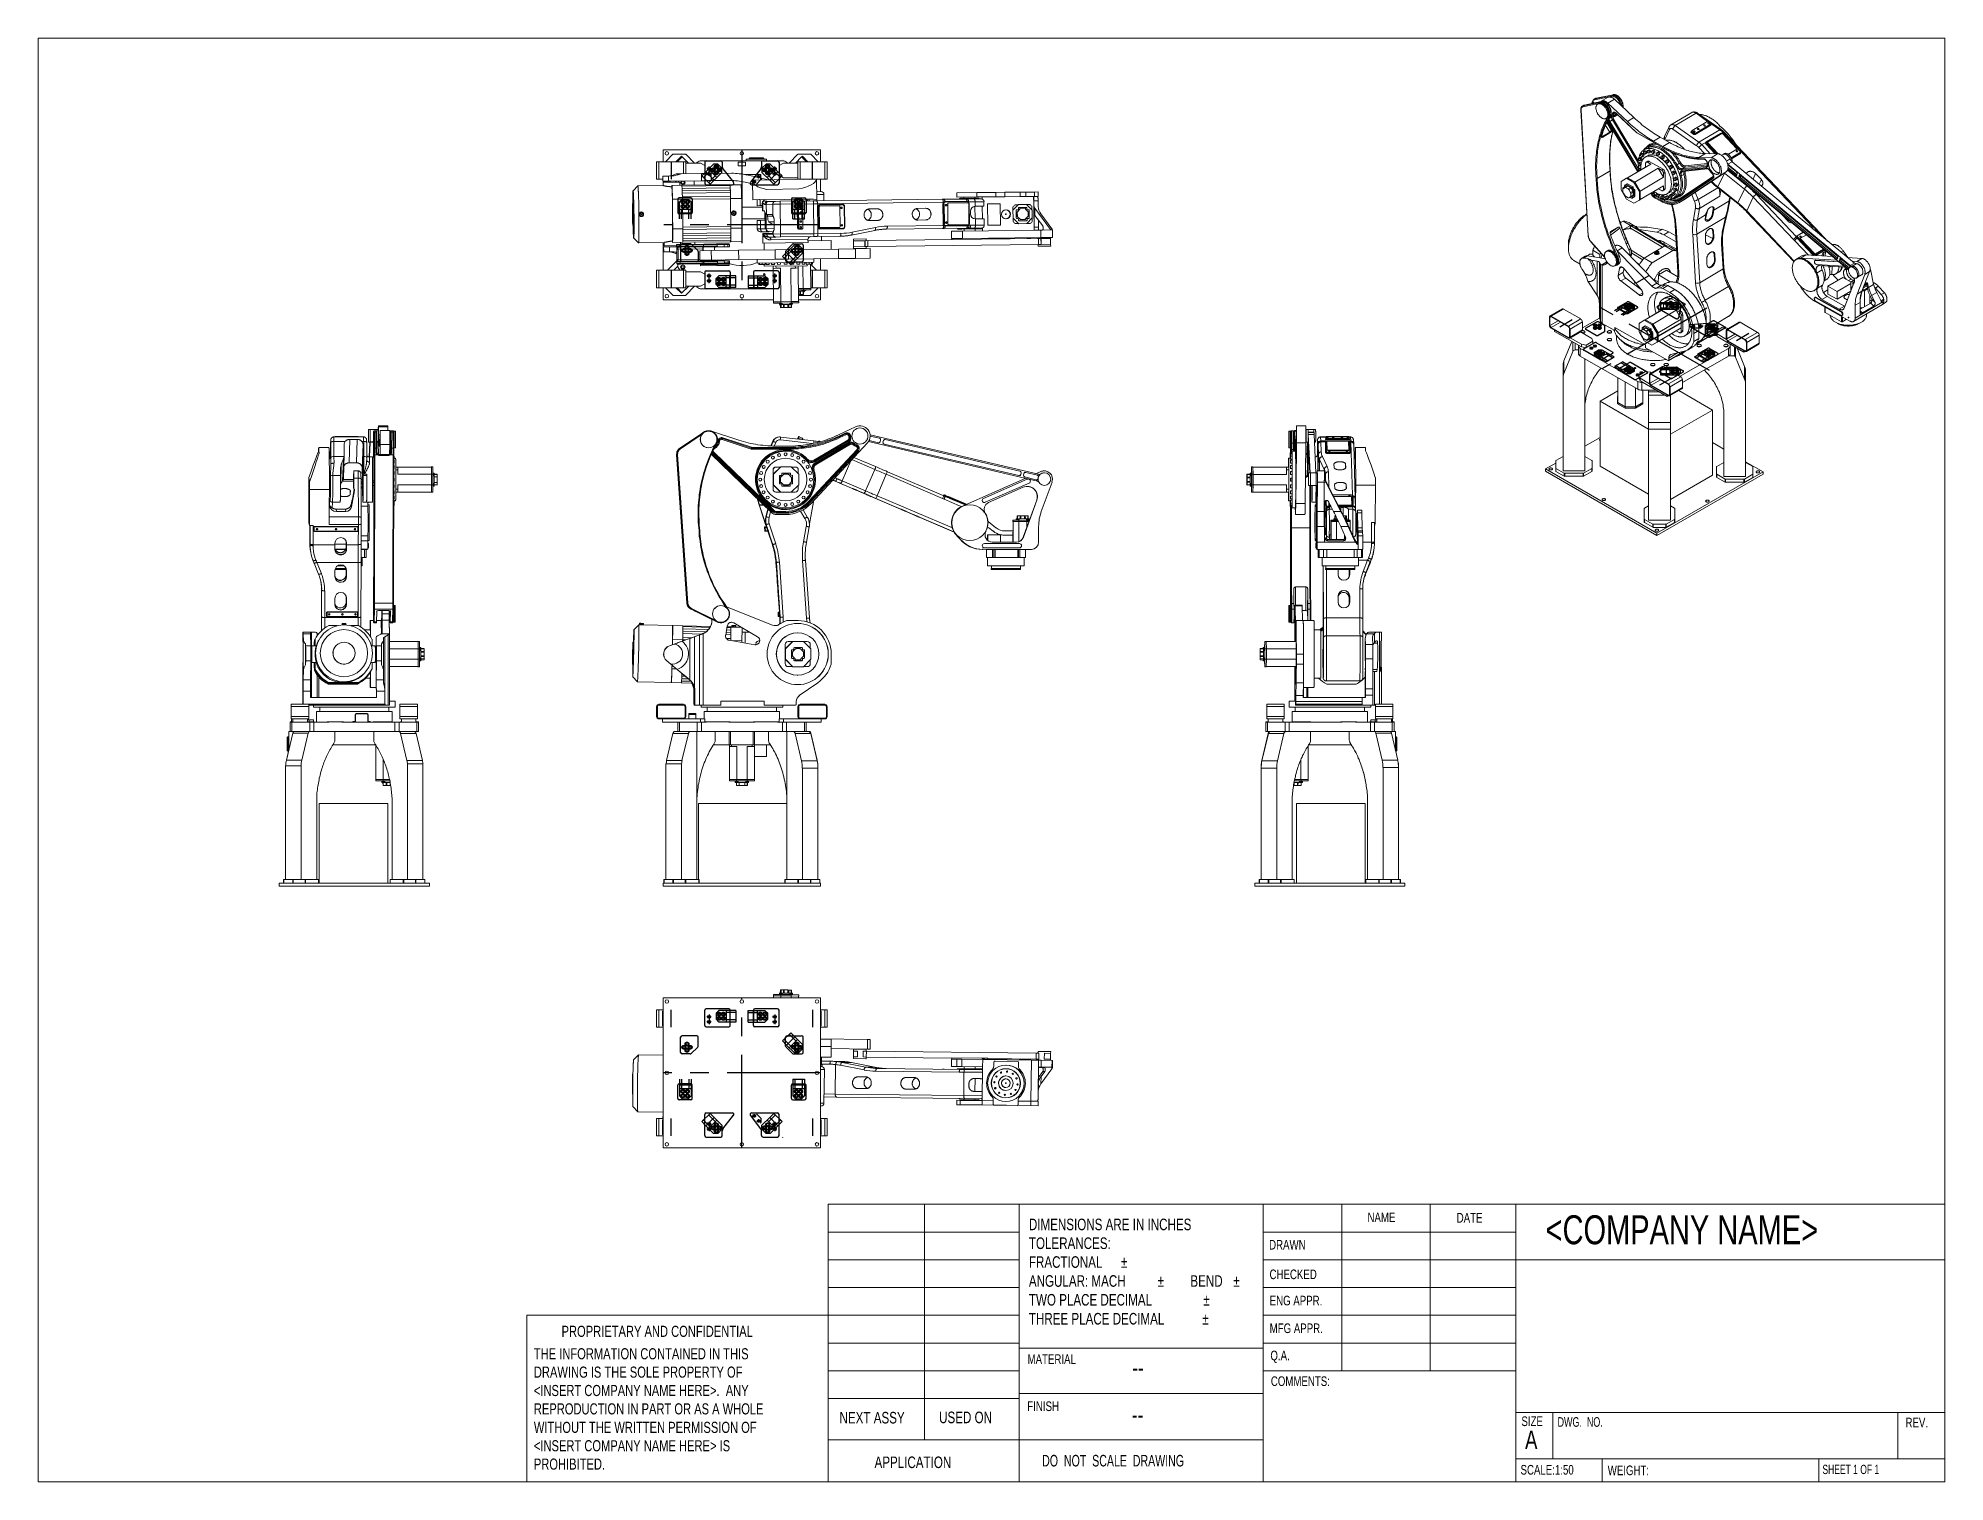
# Model space of a CAD drawing. Header units: millimetres. Extents: x 419 to 13500, y 498 to 10404.
import ezdxf

# ---------------------------------------------------------------- set-up
doc = ezdxf.new("R2010")
doc.units = ezdxf.units.MM
doc.header["$LTSCALE"] = 50
doc.header["$PDSIZE"] = -1
doc.linetypes.add('CENTERX2', pattern=[20.32, 12.7, -2.54, 2.54, -2.54])
doc.styles.add('SLDTEXTSTYLE0', font='TXT', dxfattribs={"width": 0.75})
doc.styles.add('SLDTEXTSTYLE1', font='TXT', dxfattribs={"width": 0.694444})
doc.styles.add('SLDTEXTSTYLE2', font='TXT', dxfattribs={"width": 0.684783})
doc.styles.add('SLDTEXTSTYLE3', font='TXT', dxfattribs={"width": 0.6875})

msp = doc.modelspace()

# ---------------------------------------------------------------- texts
at = {"color": 8, "linetype": 'Continuous', "lineweight": 0, "attachment_point": 1}
for s, insert, char_height, style in [('NAME', (9539, 2346), 66.1, 'SLDTEXTSTYLE0'), ('DATE', (10151, 2343), 66.1, 'SLDTEXTSTYLE0'), ('<COMPANY NAME>', (10761, 2327), 198.44, 'SLDTEXTSTYLE0'), ('DRAWN', (8864, 2158), 66.1, 'SLDTEXTSTYLE0'), ('CHECKED', (8867, 1955), 66.1, 'SLDTEXTSTYLE0'), ('ENG APPR.', (8868, 1775), 66.1, 'SLDTEXTSTYLE0'), ('PROPRIETARY AND CONFIDENTIAL', (4010, 1569), 76.2, 'SLDTEXTSTYLE0'), ('MFG APPR.', (8868, 1585), 66.1, 'SLDTEXTSTYLE0'), ('MATERIAL', (7207, 1373), 66.1, 'SLDTEXTSTYLE0'), ('Q.A.', (8873, 1398), 66.1, 'SLDTEXTSTYLE0'), ('--', (7925, 1341), 119.1, 'SLDTEXTSTYLE0'), ('COMMENTS:', (8876, 1222), 66.1, 'SLDTEXTSTYLE0'), ('FINISH', (7205, 1050), 66.1, 'SLDTEXTSTYLE0'), ('NEXT ASSY', (5917, 978), 79.4, 'SLDTEXTSTYLE0'), ('USED ON', (6600, 980), 79.4, 'SLDTEXTSTYLE0'), ('--', (7922, 1019), 119.1, 'SLDTEXTSTYLE0'), ('SIZE', (10595, 947), 66.1, 'SLDTEXTSTYLE0'), ('DWG.  NO.', (10843, 942), 66.1, 'SLDTEXTSTYLE1'), ('REV.', (13230, 938), 66.1, 'SLDTEXTSTYLE0'), ('A', (10620, 850), 127, 'SLDTEXTSTYLE0'), ('APPLICATION', (6157, 672), 79.38, 'SLDTEXTSTYLE0'), ('DO  NOT  SCALE  DRAWING', (7307, 683), 79.38, 'SLDTEXTSTYLE2'), ('SCALE:1:50', (10589, 614), 66.1, 'SLDTEXTSTYLE0'), ('WEIGHT:', (11187, 610), 66.1, 'SLDTEXTSTYLE0'), ('SHEET 1 OF 1', (12660, 615), 63.5, 'SLDTEXTSTYLE3')]:
    msp.add_mtext(s, dxfattribs=dict(at, insert=insert, char_height=char_height, style=style))

# ---------------------------------------------------------------- blocks, each defined once
blk = doc.blocks.new('SW_NOTE_0')
at = {"color": 0, "linetype": 'Continuous', "lineweight": 0, "attachment_point": 1, "style": 'SLDTEXTSTYLE0'}
for s, insert, char_height in [('DIMENSIONS ARE IN INCHES', (0, 102), 79.38), ('TOLERANCES:', (0, -27), 79.38), ('FRACTIONAL', (0, -156), 79.4), ('%%p', (632, -156), 79.4), ('ANGULAR: MACH', (0, -286), 79.38), ('%%p', (883, -286), 79.4), ('BEND', (1108, -286), 79.4), ('%%p', (1402, -286), 79.4), ('TWO PLACE DECIMAL', (0, -415), 79.38), ('%%p', (1196, -415), 79.4), ('THREE PLACE DECIMAL', (0, -545), 79.38), ('%%p', (1189, -545), 79.4)]:
    blk.add_mtext(s, dxfattribs=dict(at, insert=insert, char_height=char_height))
blk = doc.blocks.new('SW_NOTE_1')
at = {"color": 0, "linetype": 'Continuous', "lineweight": 0, "char_height": 76.2, "attachment_point": 1, "style": 'SLDTEXTSTYLE0'}
for s, insert in [('THE INFORMATION CONTAINED IN THIS', (0, 98)), ('DRAWING IS THE SOLE PROPERTY OF', (0, -28)), ('<INSERT COMPANY NAME HERE>.  ANY', (0, -154)), ('REPRODUCTION IN PART OR AS A WHOLE', (0, -280)), ('WITHOUT THE WRITTEN PERMISSION OF', (0, -407)), ('<INSERT COMPANY NAME HERE> IS', (0, -533)), ('PROHIBITED.', (0, -659))]:
    blk.add_mtext(s, dxfattribs=dict(at, insert=insert))

# ---------------------------------------------------------------- linework, layer by layer
at = {"color": 8, "linetype": 'Continuous', "lineweight": 0}
for p, q in [((419, 10404), (13500, 10404)), ((419, 10404), (419, 498)), ((13500, 498), (13500, 10404)), ((5839, 498), (5839, 2403)), ((5839, 2403), (7150, 2403)), ((6501, 2403), (6501, 787)), ((7150, 498), (7150, 2403)), ((7150, 2403), (13500, 2403)), ((8823, 2403), (8823, 498)), ((9364, 2403), (9364, 1260)), ((9969, 2403), (9969, 1260)), ((10556, 2403), (10556, 498)), ((5839, 2212), (7150, 2212)), ((8823, 2212), (10556, 2212)), ((5839, 2022), (7150, 2022)), ((8823, 2022), (13500, 2022)), ((5839, 1831), (7150, 1831)), ((8823, 1831), (10556, 1831)), ((5839, 1641), (3772, 1641)), ((3772, 1641), (3772, 498)), ((5839, 1641), (7150, 1641)), ((8823, 1641), (10556, 1641)), ((5839, 1450), (7150, 1450)), ((8823, 1450), (10556, 1450)), ((8823, 1416), (7150, 1416)), ((5839, 1260), (7150, 1260)), ((8823, 1260), (10556, 1260)), ((5839, 1069), (7150, 1069)), ((7150, 1104), (8823, 1104)), ((10556, 974), (13500, 974)), ((10811, 974), (10811, 657)), ((13178, 974), (13178, 657)), ((7150, 787), (5839, 787)), ((7150, 787), (8823, 787)), ((10556, 657), (13500, 657)), ((11150, 657), (11150, 498)), ((12635, 657), (12635, 498)), ((13500, 498), (419, 498))]:
    msp.add_line(p, q, dxfattribs=at)
at = {"color": 7, "linetype": 'Continuous', "lineweight": 15}
for p, q in [((11021, 9942), (11014, 9938)), ((11019, 9940), (11126, 9962)), ((11019, 9940), (11026, 9944)), ((11143, 9968), (11026, 9944)), ((11144, 9969), (11027, 9945)), ((11102, 9990), (11095, 9986)), ((11215, 10005), (11099, 9981)), ((11100, 9988), (11217, 10012)), ((11100, 9988), (11107, 9992)), ((11224, 10016), (11107, 9992)), ((11225, 10016), (11108, 9992)), ((11123, 9955), (11118, 9951)), ((11127, 9957), (11123, 9955)), ((11135, 9964), (11143, 9968)), ((11189, 9998), (11143, 9971)), ((11233, 9985), (11188, 9958)), ((11322, 9832), (11188, 9958)), ((11217, 10012), (11224, 10016)), ((11367, 9859), (11233, 9985)), ((11002, 9910), (11053, 9050)), ((11004, 9908), (11054, 9048)), ((11176, 9853), (11182, 9856)), ((11177, 9843), (11186, 9859)), ((11182, 9856), (11185, 9858)), ((11193, 9858), (11184, 9841)), ((11184, 9841), (11191, 9845)), ((11185, 9858), (11186, 9859)), ((11185, 9833), (11393, 9487)), ((11191, 9845), (11205, 9871)), ((11192, 9846), (11207, 9872)), ((11198, 9866), (11205, 9871)), ((11219, 9844), (11201, 9833)), ((11215, 9861), (11214, 9861)), ((11215, 9861), (11232, 9872)), ((11244, 9889), (11385, 9756)), ((11244, 9887), (11386, 9754)), ((11367, 9859), (11322, 9832)), ((11763, 9893), (11620, 9809)), ((11793, 9888), (11650, 9804)), ((11874, 9834), (11766, 9771)), ((11784, 9747), (11892, 9811)), ((11786, 9750), (11893, 9814)), ((11966, 9776), (11803, 9889)), ((11893, 9817), (11878, 9833)), ((11892, 9811), (11893, 9814)), ((11893, 9811), (11894, 9814)), ((11152, 9729), (11201, 9758)), ((11202, 9754), (11153, 9725)), ((11385, 9756), (11566, 9654)), ((11386, 9753), (11567, 9651)), ((11547, 9724), (11501, 9698)), ((11566, 9661), (11501, 9698)), ((11612, 9688), (11547, 9724)), ((11612, 9688), (11566, 9661)), ((11575, 9725), (11572, 9710)), ((11608, 9795), (11576, 9728)), ((11612, 9778), (11581, 9712)), ((11797, 9666), (11634, 9780)), ((11650, 9804), (11813, 9690)), ((11778, 9743), (11760, 9756)), ((11765, 9770), (11761, 9761)), ((11761, 9761), (11761, 9761)), ((11766, 9767), (11762, 9759)), ((11762, 9759), (11780, 9747)), ((11766, 9767), (11782, 9751)), ((11780, 9747), (11782, 9751)), ((11786, 9750), (11784, 9747)), ((11894, 9806), (11786, 9743)), ((11956, 9775), (11813, 9690)), ((11860, 9688), (11833, 9673)), ((11863, 9692), (11961, 9750)), ((11866, 9690), (11866, 9689)), ((11868, 9682), (11937, 9610)), ((11868, 9682), (11868, 9681)), ((11966, 9751), (11869, 9693)), ((11871, 9690), (11870, 9687)), ((11870, 9687), (11943, 9610)), ((11871, 9687), (11870, 9687)), ((11970, 9749), (11871, 9691)), ((11871, 9691), (11871, 9687)), ((11871, 9691), (11871, 9690)), ((11871, 9687), (11945, 9610)), ((11976, 9757), (11967, 9752)), ((11974, 9749), (11970, 9749)), ((12073, 9645), (11974, 9749)), ((12093, 9629), (11980, 9748)), ((12603, 9109), (11985, 9759)), ((4662, 9436), (4662, 9556)), ((4678, 9556), (4662, 9556)), ((4678, 9436), (4678, 9556)), ((4846, 9556), (4678, 9556)), ((4707, 9638), (4707, 9556)), ((5787, 9638), (4707, 9638)), ((4774, 9607), (4723, 9556)), ((4859, 9608), (4778, 9608)), ((4833, 9594), (4794, 9556)), ((4838, 9589), (4833, 9594)), ((4881, 9546), (4838, 9589)), ((4862, 9556), (4846, 9556)), ((4923, 9546), (4862, 9607)), ((4862, 9474), (4862, 9556)), ((4941, 9552), (4935, 9546)), ((5002, 9563), (4969, 9563)), ((4992, 9553), (4992, 9529)), ((5002, 9563), (5102, 9563)), ((5392, 9563), (5102, 9563)), ((5112, 9553), (5112, 9520)), ((5222, 9553), (5222, 9528)), ((5272, 9553), (5222, 9553)), ((5272, 9528), (5272, 9553)), ((5277, 9573), (5417, 9573)), ((5277, 9563), (5277, 9573)), ((5302, 9583), (5297, 9578)), ((5397, 9578), (5297, 9578)), ((5297, 9578), (5297, 9573)), ((5302, 9583), (5392, 9583)), ((5382, 9553), (5382, 9520)), ((5397, 9578), (5392, 9583)), ((5392, 9563), (5492, 9563)), ((5397, 9578), (5397, 9573)), ((5417, 9573), (5417, 9563)), ((5526, 9563), (5492, 9563)), ((5502, 9553), (5502, 9529)), ((5560, 9546), (5554, 9552)), ((5632, 9607), (5571, 9546)), ((5657, 9589), (5614, 9546)), ((5632, 9556), (5632, 9436)), ((5632, 9556), (5648, 9556)), ((5717, 9608), (5636, 9608)), ((5648, 9556), (5648, 9436)), ((5648, 9556), (5816, 9556)), ((5662, 9594), (5657, 9589)), ((5700, 9556), (5662, 9594)), ((5662, 9594), (5700, 9556)), ((5662, 9594), (5662, 9594)), ((5771, 9556), (5720, 9607)), ((5787, 9556), (5787, 9638)), ((5816, 9556), (5816, 9436)), ((5816, 9556), (5832, 9556)), ((5832, 9556), (5832, 9436)), ((11406, 9550), (11397, 9545)), ((11410, 9584), (11402, 9580)), ((11412, 9562), (11420, 9567)), ((11422, 9612), (11414, 9607)), ((11425, 9589), (11433, 9594)), ((11442, 9630), (11434, 9625)), ((11453, 9648), (11437, 9638)), ((11444, 9608), (11452, 9612)), ((11461, 9597), (11445, 9587)), ((11462, 9559), (11451, 9553)), ((11472, 9666), (11455, 9656)), ((11468, 9638), (11460, 9633)), ((11461, 9552), (11472, 9558)), ((11483, 9540), (11461, 9552)), ((11470, 9616), (11478, 9620)), ((11567, 9505), (11472, 9558)), ((11498, 9635), (11490, 9630)), ((11500, 9613), (11508, 9618)), ((11530, 9622), (11522, 9617)), ((11532, 9600), (11541, 9604)), ((11563, 9599), (11554, 9594)), ((11565, 9576), (11573, 9581)), ((11593, 9567), (11584, 9563)), ((11595, 9545), (11603, 9550)), ((11858, 9612), (11812, 9585)), ((11896, 9583), (11812, 9585)), ((11815, 9577), (11845, 9576)), ((11819, 9573), (11849, 9573)), ((11941, 9610), (11858, 9612)), ((11941, 9610), (11896, 9583)), ((11979, 9606), (11968, 9600)), ((11987, 9611), (11979, 9607)), ((12012, 9539), (12040, 9556)), ((12014, 9606), (12072, 9641)), ((12014, 9607), (12073, 9641)), ((12034, 9583), (12093, 9618)), ((12879, 8859), (12040, 9556)), ((12073, 9641), (12072, 9641)), ((12073, 9641), (12073, 9645)), ((12093, 9618), (12092, 9617)), ((12095, 9619), (12095, 9621)), ((4678, 9436), (4662, 9436)), ((4704, 9436), (4678, 9436)), ((4704, 9457), (4705, 9422)), ((4744, 9457), (4704, 9457)), ((4744, 9422), (4705, 9422)), ((4707, 9422), (4707, 9392)), ((4777, 9458), (4744, 9457)), ((4744, 9457), (4744, 9422)), ((4970, 9425), (4744, 9422)), ((4750, 9422), (4757, 9415)), ((4792, 9423), (4799, 9416)), ((4830, 9473), (4796, 9473)), ((4969, 9475), (4830, 9473)), ((4862, 9546), (4962, 9546)), ((4919, 9424), (4919, 9395)), ((4919, 9395), (4919, 9424)), ((4992, 9529), (4962, 9546)), ((4969, 9475), (4970, 9425)), ((4970, 9475), (4969, 9475)), ((5036, 9476), (4970, 9475)), ((4970, 9475), (4971, 9425)), ((4971, 9425), (4970, 9425)), ((4992, 9529), (4992, 9475)), ((5176, 9477), (5036, 9476)), ((5037, 9426), (5036, 9476)), ((5164, 9427), (5037, 9426)), ((5117, 9508), (5141, 9477)), ((5222, 9528), (5272, 9528)), ((5234, 9423), (5234, 9423)), ((5377, 9468), (5265, 9468)), ((5281, 9465), (5381, 9442)), ((5320, 9425), (5322, 9295)), ((5760, 9436), (5321, 9430)), ((5378, 9508), (5347, 9468)), ((5377, 9443), (5377, 9468)), ((5381, 9442), (5427, 9432)), ((5532, 9546), (5502, 9529)), ((5502, 9463), (5502, 9529)), ((5502, 9463), (5532, 9446)), ((5502, 9463), (5502, 9433)), ((5532, 9546), (5632, 9546)), ((5632, 9446), (5532, 9446)), ((5632, 9436), (5648, 9436)), ((5648, 9436), (5816, 9436)), ((5671, 9435), (5670, 9436)), ((5713, 9435), (5712, 9436)), ((5716, 9436), (5715, 9435)), ((5758, 9436), (5758, 9436)), ((5762, 9300), (5760, 9436)), ((5760, 9436), (5760, 9436)), ((5760, 9436), (5760, 9436)), ((5787, 9351), (5787, 9436)), ((5816, 9436), (5832, 9436)), ((11115, 9441), (11203, 9493)), ((11203, 9492), (11115, 9440)), ((11280, 9421), (11279, 9362)), ((11316, 9442), (11280, 9421)), ((11280, 9421), (11286, 9425)), ((11322, 9446), (11286, 9425)), ((11316, 9442), (11322, 9446)), ((11367, 9413), (11316, 9442)), ((11374, 9417), (11322, 9446)), ((11323, 9445), (11483, 9540)), ((11323, 9446), (11447, 9519)), ((11374, 9416), (11534, 9511)), ((11410, 9511), (11402, 9506)), ((11408, 9528), (11415, 9532)), ((11410, 9355), (11570, 9450)), ((11447, 9544), (11447, 9519)), ((11483, 9540), (11447, 9519)), ((11570, 9450), (11534, 9511)), ((11556, 9499), (11534, 9511)), ((11556, 9499), (11567, 9505)), ((11570, 9474), (11581, 9481)), ((11570, 9450), (11570, 9474)), ((11581, 9373), (11581, 9481)), ((11618, 9530), (11610, 9526)), ((11620, 9508), (11629, 9513)), ((11638, 9490), (11630, 9485)), ((11640, 9468), (11648, 9472)), ((11650, 9448), (11642, 9444)), ((11653, 9426), (11661, 9431)), ((11680, 9545), (11662, 9534)), ((11909, 9440), (11673, 9284)), ((11910, 9448), (11674, 9292)), ((11678, 9277), (11954, 9460)), ((11710, 9469), (11692, 9458)), ((11864, 9517), (11695, 9500)), ((11698, 9508), (11866, 9526)), ((11715, 9518), (11698, 9508)), ((11698, 9493), (11866, 9511)), ((11703, 9489), (11871, 9507)), ((11723, 9303), (11999, 9487)), ((11943, 9383), (11988, 9477)), ((11999, 9487), (11954, 9460)), ((12125, 9368), (11988, 9477)), ((12010, 9502), (12839, 8814)), ((12851, 8843), (12012, 9539)), ((12012, 9507), (12065, 9463)), ((12070, 9486), (12013, 9533)), ((12016, 9515), (12073, 9468)), ((12073, 9468), (12065, 9463)), ((12073, 9464), (12075, 9473)), ((12073, 9468), (12074, 9468)), ((12089, 9461), (12087, 9453)), ((12096, 9458), (12087, 9453)), ((12101, 9445), (12092, 9440)), ((12092, 9440), (12754, 8890)), ((12097, 9463), (12096, 9458)), ((12760, 8913), (12098, 9462)), ((12101, 9445), (12763, 8895)), ((12241, 9433), (12202, 9474)), ((4533, 9390), (4501, 9357)), ((4708, 9392), (4533, 9390)), ((4822, 9416), (4708, 9415)), ((4708, 9415), (4708, 9392)), ((4766, 9393), (4767, 9393)), ((4766, 9384), (4766, 9393)), ((4836, 9394), (4767, 9393)), ((4839, 9299), (4771, 9298)), ((4771, 9298), (4772, 9207)), ((4822, 9394), (4822, 9416)), ((5164, 9398), (4836, 9394)), ((5166, 9392), (4836, 9388)), ((4837, 9372), (5166, 9376)), ((5167, 9360), (4838, 9356)), ((4838, 9340), (5168, 9344)), ((5169, 9318), (4839, 9314)), ((4839, 9298), (5169, 9302)), ((4839, 9299), (4840, 9208)), ((5164, 9397), (5166, 9397)), ((5242, 9398), (5166, 9397)), ((5246, 9304), (5169, 9303)), ((5169, 9303), (5170, 9212)), ((5246, 9304), (5248, 9101)), ((5321, 9405), (5270, 9416)), ((5322, 9295), (5762, 9300)), ((5351, 9295), (5351, 9254)), ((5401, 9296), (5369, 9295)), ((5373, 9295), (5373, 9255)), ((5638, 9369), (5417, 9366)), ((5738, 9300), (5683, 9299)), ((5708, 9287), (5708, 9299)), ((5736, 9287), (5758, 9288)), ((5758, 9288), (6622, 9298)), ((5761, 9350), (5790, 9351)), ((5810, 9288), (5810, 9331)), ((6632, 9298), (6784, 9300)), ((6722, 9342), (6859, 9344)), ((6722, 9342), (6722, 9312)), ((6722, 9342), (6722, 9312)), ((6722, 9342), (6722, 9312)), ((6722, 9342), (6722, 9342)), ((6722, 9342), (6722, 9342)), ((6722, 9312), (6860, 9314)), ((6722, 9312), (6722, 9312)), ((6722, 9312), (6722, 9312)), ((6743, 9305), (6748, 9305)), ((6748, 9305), (6873, 9306)), ((6770, 9312), (6770, 9305)), ((6794, 9300), (6839, 9301)), ((6839, 9301), (6888, 9301)), ((6845, 9306), (6845, 9313)), ((6859, 9344), (6990, 9345)), ((6859, 9344), (6860, 9314)), ((6860, 9314), (6990, 9315)), ((6895, 9314), (6895, 9300)), ((6895, 9314), (6895, 9300)), ((6990, 9345), (7051, 9346)), ((6990, 9345), (6990, 9315)), ((6990, 9315), (7052, 9316)), ((7051, 9346), (7156, 9347)), ((7051, 9346), (7052, 9316)), ((7052, 9316), (7157, 9317)), ((7156, 9347), (7196, 9348)), ((7156, 9347), (7157, 9317)), ((7157, 9317), (7196, 9318)), ((7196, 9348), (7196, 9318)), ((7196, 9348), (7255, 9348)), ((7196, 9318), (7255, 9318)), ((7249, 9317), (7252, 9086)), ((7249, 9317), (7249, 9317)), ((7259, 9317), (7249, 9317)), ((7250, 9288), (7250, 9254)), ((7250, 9288), (7280, 9288)), ((7252, 9318), (7252, 9317)), ((7255, 9348), (7279, 9349)), ((7255, 9348), (7255, 9318)), ((7255, 9318), (7279, 9319)), ((7264, 9317), (7259, 9317)), ((7264, 9318), (7264, 9317)), ((7279, 9318), (7264, 9317)), ((7279, 9319), (7279, 9349)), ((7279, 9319), (7279, 9318)), ((7280, 9248), (7280, 9288)), ((11279, 9362), (11316, 9300)), ((11291, 9375), (11306, 9385)), ((11291, 9375), (11291, 9344)), ((11295, 9373), (11291, 9375)), ((11291, 9344), (11295, 9342)), ((11295, 9373), (11310, 9383)), ((11296, 9373), (11295, 9373)), ((11295, 9342), (11296, 9341)), ((11296, 9373), (11311, 9382)), ((11307, 9379), (11296, 9373)), ((11296, 9341), (11307, 9322)), ((11310, 9398), (11303, 9394)), ((11303, 9392), (11303, 9383)), ((11305, 9393), (11312, 9397)), ((11309, 9391), (11305, 9393)), ((11310, 9383), (11306, 9385)), ((11307, 9379), (11322, 9389)), ((11310, 9379), (11326, 9389)), ((11311, 9382), (11310, 9383)), ((11328, 9369), (11310, 9379)), ((11310, 9319), (11328, 9308)), ((11322, 9389), (11311, 9382)), ((11314, 9396), (11312, 9397)), ((11321, 9404), (11314, 9400)), ((11314, 9398), (11314, 9394)), ((11316, 9300), (11367, 9271)), ((11317, 9400), (11323, 9404)), ((11353, 9379), (11317, 9400)), ((11360, 9383), (11323, 9404)), ((11344, 9378), (11326, 9389)), ((11328, 9369), (11344, 9378)), ((11332, 9365), (11347, 9375)), ((11344, 9344), (11332, 9365)), ((11332, 9308), (11347, 9317)), ((11332, 9308), (11344, 9315)), ((11340, 9313), (11353, 9306)), ((11344, 9344), (11360, 9353)), ((11344, 9315), (11360, 9324)), ((11346, 9339), (11362, 9348)), ((11346, 9318), (11346, 9339)), ((11346, 9318), (11362, 9327)), ((11360, 9353), (11347, 9375)), ((11347, 9317), (11360, 9324)), ((11353, 9379), (11360, 9383)), ((11355, 9306), (11361, 9310)), ((11356, 9374), (11362, 9378)), ((11356, 9370), (11356, 9374)), ((11356, 9370), (11362, 9373)), ((11356, 9307), (11356, 9312)), ((11356, 9307), (11362, 9311)), ((11359, 9364), (11366, 9368)), ((11364, 9360), (11359, 9364)), ((11360, 9314), (11364, 9312)), ((11362, 9373), (11362, 9378)), ((11362, 9327), (11362, 9348)), ((11362, 9311), (11362, 9313)), ((11364, 9360), (11371, 9364)), ((11371, 9364), (11366, 9368)), ((11366, 9312), (11373, 9316)), ((11367, 9413), (11374, 9417)), ((11404, 9351), (11367, 9413)), ((11367, 9355), (11373, 9359)), ((11367, 9314), (11367, 9355)), ((11367, 9314), (11373, 9318)), ((11367, 9271), (11404, 9292)), ((11373, 9318), (11373, 9359)), ((11410, 9355), (11374, 9417)), ((11404, 9351), (11410, 9355)), ((11404, 9292), (11404, 9351)), ((11404, 9292), (11410, 9296)), ((11410, 9297), (11570, 9391)), ((11410, 9296), (11410, 9355)), ((11482, 9339), (11484, 9335)), ((11500, 9339), (11508, 9343)), ((11552, 9292), (11509, 9316)), ((11509, 9309), (11552, 9285)), ((11529, 9337), (11522, 9333)), ((11532, 9316), (11540, 9320)), ((11535, 9370), (11556, 9358)), ((11562, 9324), (11554, 9320)), ((11564, 9302), (11572, 9307)), ((11566, 9358), (11577, 9364)), ((11570, 9367), (11570, 9391)), ((11570, 9367), (11581, 9373)), ((11592, 9322), (11584, 9317)), ((11594, 9336), (11610, 9345)), ((11594, 9299), (11602, 9304)), ((11618, 9330), (11610, 9325)), ((11620, 9307), (11628, 9312)), ((11638, 9348), (11630, 9343)), ((11634, 9304), (11651, 9314)), ((11640, 9326), (11648, 9330)), ((11650, 9375), (11642, 9370)), ((11655, 9409), (11647, 9405)), ((11652, 9353), (11661, 9358)), ((11657, 9387), (11665, 9392)), ((11658, 9311), (11676, 9322)), ((11674, 9274), (11720, 9301)), ((11723, 9303), (11678, 9277)), ((11720, 9301), (11723, 9303)), ((11956, 9319), (11817, 9236)), ((11942, 9377), (12079, 9269)), ((11943, 9383), (12080, 9274)), ((11956, 9319), (11963, 9360)), ((12025, 9293), (12028, 9309)), ((12080, 9274), (12125, 9368)), ((12141, 9218), (12186, 9312)), ((12463, 9021), (12186, 9312)), ((12205, 9333), (12482, 9041)), ((4502, 9270), (4497, 9270)), ((4557, 9208), (4557, 9208)), ((4558, 9182), (4558, 9182)), ((4772, 9186), (4773, 9096)), ((4840, 9208), (4841, 9187)), ((4841, 9187), (4842, 9096)), ((5171, 9191), (5172, 9100)), ((5192, 9216), (5192, 9216)), ((5192, 9190), (5192, 9190)), ((5387, 9245), (5246, 9243)), ((5406, 9165), (5247, 9163)), ((5351, 9254), (5373, 9255)), ((5373, 9255), (5387, 9255)), ((5387, 9271), (5388, 9218)), ((5390, 9218), (5388, 9218)), ((5390, 9271), (5390, 9218)), ((5399, 9218), (5390, 9218)), ((5412, 9199), (5405, 9212)), ((5406, 9102), (5405, 9212)), ((5414, 9263), (5406, 9263)), ((5409, 9204), (5411, 9096)), ((5459, 9264), (5414, 9263)), ((5414, 9263), (5415, 9195)), ((5450, 9194), (5421, 9193)), ((5423, 9193), (5423, 9182)), ((5425, 9283), (5425, 9283)), ((5425, 9283), (5433, 9284)), ((5433, 9284), (5477, 9284)), ((5459, 9264), (5460, 9186)), ((5510, 9264), (5459, 9264)), ((5477, 9284), (5508, 9285)), ((5508, 9285), (5736, 9287)), ((5739, 9267), (5510, 9264)), ((5510, 9264), (5513, 9060)), ((5629, 9099), (5627, 9253)), ((5627, 9253), (5630, 9253)), ((5636, 9253), (5630, 9253)), ((5630, 9253), (5632, 9099)), ((5633, 9259), (5658, 9259)), ((5633, 9256), (5639, 9256)), ((5636, 9253), (5638, 9099)), ((5661, 9256), (5639, 9256)), ((5664, 9253), (5666, 9099)), ((5666, 9099), (5664, 9253)), ((5766, 9268), (5739, 9267)), ((5739, 9267), (5741, 9062)), ((5767, 9108), (5765, 9248)), ((6630, 9278), (5766, 9268)), ((5766, 9268), (5767, 9254)), ((5772, 9248), (5774, 9108)), ((5773, 9248), (5772, 9248)), ((5773, 9248), (5774, 9108)), ((5779, 9252), (5776, 9249)), ((5776, 9249), (5778, 9107)), ((5777, 9249), (5776, 9249)), ((5780, 9252), (5777, 9249)), ((5777, 9249), (5779, 9107)), ((5779, 9263), (5937, 9265)), ((5780, 9252), (5779, 9252)), ((5918, 9253), (5780, 9252)), ((5782, 9258), (5781, 9258)), ((5940, 9260), (5782, 9258)), ((5920, 9251), (5918, 9253)), ((5922, 9109), (5920, 9251)), ((5951, 9110), (5949, 9250)), ((5951, 9250), (5953, 9110)), ((6176, 9233), (6121, 9232)), ((6121, 9232), (6176, 9233)), ((6507, 9237), (6452, 9236)), ((6452, 9236), (6507, 9237)), ((6628, 9128), (6626, 9268)), ((6626, 9268), (6633, 9268)), ((6633, 9268), (6635, 9128)), ((6634, 9268), (6633, 9268)), ((6634, 9268), (6636, 9128)), ((6792, 9284), (6640, 9282)), ((6794, 9280), (6642, 9278)), ((6643, 9278), (6642, 9278)), ((6795, 9280), (6643, 9278)), ((6661, 9272), (6659, 9269)), ((6662, 9272), (6659, 9269)), ((6659, 9269), (6660, 9127)), ((6659, 9269), (6661, 9127)), ((6659, 9269), (6659, 9269)), ((6662, 9272), (6661, 9272)), ((6800, 9274), (6662, 9272)), ((6803, 9271), (6800, 9274)), ((6847, 9281), (6802, 9280)), ((6804, 9129), (6803, 9271)), ((6806, 9130), (6804, 9270)), ((6806, 9270), (6808, 9130)), ((6816, 9215), (6816, 9197)), ((6847, 9163), (6846, 9251)), ((6847, 9281), (6848, 9251)), ((6852, 9251), (6848, 9251)), ((6849, 9251), (6852, 9251)), ((6849, 9163), (6849, 9120)), ((6849, 9163), (6853, 9163)), ((6850, 9163), (6853, 9163)), ((6896, 9251), (6897, 9163)), ((6896, 9251), (6897, 9163)), ((6908, 9251), (6908, 9281)), ((6910, 9120), (6909, 9163)), ((7020, 9267), (6932, 9266)), ((6932, 9266), (6934, 9120)), ((6932, 9266), (6934, 9120)), ((6932, 9266), (6932, 9266)), ((7022, 9121), (7020, 9267)), ((7145, 9262), (7107, 9223)), ((7145, 9262), (7107, 9223)), ((7107, 9246), (7107, 9246)), ((7107, 9246), (7107, 9223)), ((7107, 9246), (7107, 9223)), ((7107, 9223), (7108, 9168)), ((7107, 9223), (7107, 9223)), ((7107, 9223), (7108, 9168)), ((7108, 9168), (7147, 9130)), ((7108, 9168), (7108, 9168)), ((7108, 9168), (7146, 9130)), ((7108, 9168), (7108, 9145)), ((7108, 9168), (7108, 9145)), ((7144, 9261), (7121, 9261)), ((7121, 9261), (7121, 9261)), ((7128, 9221), (7129, 9170)), ((7128, 9221), (7128, 9221)), ((7128, 9221), (7129, 9170)), ((7129, 9170), (7129, 9170)), ((7138, 9225), (7132, 9225)), ((7132, 9225), (7132, 9225)), ((7133, 9166), (7138, 9166)), ((7133, 9166), (7133, 9166)), ((7136, 9208), (7136, 9208)), ((7136, 9208), (7137, 9183)), ((7136, 9208), (7136, 9183)), ((7137, 9183), (7136, 9183)), ((7154, 9230), (7138, 9213)), ((7154, 9230), (7138, 9213)), ((7138, 9213), (7138, 9213)), ((7139, 9178), (7138, 9178)), ((7138, 9178), (7156, 9161)), ((7139, 9178), (7157, 9161)), ((7144, 9237), (7144, 9231)), ((7144, 9237), (7144, 9237)), ((7144, 9237), (7144, 9231)), ((7144, 9231), (7144, 9231)), ((7199, 9262), (7145, 9262)), ((7145, 9262), (7145, 9262)), ((7145, 9160), (7145, 9155)), ((7145, 9160), (7145, 9160)), ((7145, 9160), (7145, 9155)), ((7199, 9241), (7148, 9241)), ((7148, 9241), (7148, 9241)), ((7154, 9238), (7154, 9230)), ((7192, 9238), (7154, 9238)), ((7154, 9238), (7154, 9238)), ((7192, 9238), (7154, 9238)), ((7154, 9238), (7154, 9230)), ((7154, 9230), (7154, 9230)), ((7157, 9161), (7156, 9161)), ((7161, 9159), (7187, 9159)), ((7161, 9159), (7161, 9159)), ((7161, 9159), (7187, 9159)), ((7187, 9159), (7187, 9159)), ((7191, 9161), (7209, 9179)), ((7191, 9161), (7192, 9161)), ((7192, 9230), (7192, 9238)), ((7192, 9238), (7192, 9238)), ((7193, 9230), (7192, 9238)), ((7209, 9214), (7192, 9230)), ((7192, 9230), (7193, 9230)), ((7192, 9161), (7209, 9179)), ((7209, 9214), (7193, 9230)), ((7238, 9224), (7199, 9262)), ((7223, 9262), (7200, 9262)), ((7201, 9131), (7239, 9170)), ((7203, 9232), (7203, 9238)), ((7204, 9156), (7204, 9161)), ((7214, 9226), (7209, 9226)), ((7209, 9214), (7209, 9214)), ((7209, 9179), (7209, 9179)), ((7209, 9167), (7215, 9167)), ((7211, 9184), (7211, 9209)), ((7211, 9184), (7211, 9209)), ((7211, 9184), (7211, 9184)), ((7219, 9171), (7218, 9222)), ((7237, 9225), (7237, 9248)), ((7239, 9170), (7238, 9224)), ((7238, 9146), (7238, 9169)), ((7250, 9254), (7251, 9204)), ((7251, 9204), (7250, 9231)), ((7250, 9219), (7252, 9107)), ((7250, 9219), (7251, 9219)), ((7256, 9238), (7364, 9090)), ((7256, 9238), (7257, 9187)), ((7311, 9115), (7257, 9187)), ((7374, 9096), (7299, 9199)), ((11044, 9197), (11040, 9195)), ((11624, 9262), (11633, 9230)), ((11775, 9160), (11789, 9239)), ((11996, 9176), (11798, 9059)), ((11817, 9236), (11803, 9158)), ((11859, 9191), (11803, 9158)), ((11859, 9191), (11860, 9198)), ((11911, 9200), (11907, 9203)), ((11911, 9233), (11910, 9227)), ((11916, 9231), (11911, 9233)), ((12019, 9286), (11915, 9224)), ((11916, 9231), (11915, 9224)), ((11979, 9099), (11996, 9176)), ((11984, 9102), (12001, 9179)), ((12140, 9212), (12465, 8871)), ((12383, 9192), (12422, 9150)), ((4499, 9119), (4504, 9119)), ((4505, 9032), (4538, 8999)), ((4842, 9096), (4773, 9096)), ((4841, 9048), (5171, 9052)), ((5171, 9034), (4841, 9030)), ((5171, 9111), (4842, 9107)), ((4842, 9091), (5172, 9095)), ((5171, 9068), (4842, 9064)), ((5248, 9101), (5172, 9100)), ((5352, 9153), (5353, 9095)), ((5352, 9153), (5374, 9153)), ((5388, 9076), (5373, 9076)), ((5374, 9153), (5406, 9154)), ((5374, 9153), (5375, 9096)), ((5431, 9076), (5388, 9076)), ((5390, 9063), (5390, 9038)), ((5390, 9063), (5392, 9063)), ((5390, 9038), (5390, 8998)), ((5394, 9038), (5390, 9038)), ((5392, 9063), (5393, 9038)), ((5392, 9063), (5417, 9063)), ((5394, 9058), (5417, 9058)), ((5394, 9038), (5394, 9057)), ((5410, 9099), (5407, 9099)), ((5417, 9063), (5452, 9064)), ((5417, 9063), (5417, 9058)), ((5417, 9058), (5461, 9059)), ((5434, 9076), (5431, 9076)), ((5432, 9143), (5462, 9122)), ((5436, 9039), (5433, 9039)), ((5463, 9077), (5434, 9076)), ((5480, 9039), (5436, 9039)), ((5461, 9072), (5461, 9059)), ((5461, 9059), (5513, 9060)), ((5462, 9122), (5463, 9122)), ((5464, 9127), (5469, 9127)), ((5469, 9104), (5468, 9154)), ((5511, 9040), (5480, 9039)), ((5739, 9042), (5511, 9040)), ((5513, 9060), (5741, 9062)), ((5629, 9099), (5632, 9099)), ((5632, 9099), (5638, 9099)), ((5641, 9096), (5635, 9096)), ((5635, 9096), (5641, 9096)), ((5660, 9093), (5635, 9093)), ((5641, 9096), (5663, 9096)), ((5761, 9043), (5739, 9042)), ((5741, 9062), (5769, 9063)), ((5920, 9044), (5761, 9043)), ((5768, 9101), (5769, 9063)), ((5769, 9063), (5927, 9065)), ((5774, 9108), (5774, 9108)), ((5778, 9107), (5781, 9104)), ((5779, 9107), (5778, 9107)), ((5779, 9107), (5781, 9104)), ((5781, 9104), (5919, 9105)), ((5781, 9104), (5781, 9104)), ((5939, 9095), (5781, 9093)), ((5784, 9098), (5783, 9098)), ((5783, 9098), (5784, 9098)), ((5784, 9098), (5942, 9100)), ((5794, 9016), (5793, 9043)), ((5919, 9105), (5922, 9109)), ((5999, 9053), (6160, 9085)), ((6003, 9073), (6163, 9105)), ((6099, 9026), (6012, 9025)), ((6099, 9014), (6099, 9026)), ((7282, 9029), (6111, 9015)), ((6122, 9152), (6177, 9153)), ((6624, 9098), (6237, 9093)), ((6245, 9113), (6632, 9118)), ((6453, 9156), (6508, 9157)), ((6636, 9128), (6635, 9128)), ((6786, 9100), (6635, 9098)), ((6642, 9114), (6794, 9116)), ((6645, 9118), (6644, 9118)), ((6645, 9118), (6797, 9120)), ((6660, 9127), (6663, 9124)), ((6661, 9127), (6660, 9127)), ((6661, 9127), (6664, 9124)), ((6664, 9124), (6663, 9124)), ((6664, 9124), (6802, 9126)), ((6760, 9080), (6685, 9079)), ((6685, 9079), (6686, 9029)), ((6761, 9030), (6686, 9029)), ((6688, 9029), (6688, 9022)), ((7298, 9087), (6760, 9080)), ((6760, 9080), (6761, 9030)), ((7298, 9036), (6761, 9030)), ((6773, 9095), (6773, 9080)), ((6808, 9100), (6797, 9100)), ((6802, 9126), (6804, 9129)), ((6804, 9120), (6816, 9120)), ((6809, 9100), (6808, 9100)), ((6848, 9081), (6848, 9096)), ((6896, 9032), (6896, 9027)), ((6905, 9027), (6896, 9027)), ((6898, 9102), (6898, 9082)), ((6898, 9102), (6898, 9082)), ((6905, 9027), (6905, 9032)), ((7205, 9030), (6905, 9027)), ((6934, 9120), (7022, 9121)), ((6934, 9120), (6934, 9120)), ((6934, 9024), (6934, 9027)), ((7108, 9145), (7108, 9145)), ((7123, 9131), (7146, 9131)), ((7123, 9131), (7123, 9131)), ((7145, 9155), (7145, 9155)), ((7147, 9130), (7146, 9130)), ((7147, 9130), (7201, 9131)), ((7149, 9151), (7200, 9151)), ((7149, 9151), (7149, 9151)), ((7202, 9132), (7224, 9132)), ((7205, 9030), (7205, 9035)), ((7226, 9031), (7205, 9030)), ((7226, 9031), (7226, 9036)), ((7252, 9107), (7282, 9108)), ((7252, 9086), (7252, 9086)), ((7252, 9086), (7258, 9086)), ((7252, 9086), (7252, 9086)), ((7258, 9086), (7309, 9087)), ((7258, 9086), (7258, 9086)), ((7278, 9036), (7278, 9029)), ((7282, 9108), (7281, 9155)), ((7283, 8989), (7282, 9029)), ((7299, 9029), (7282, 9029)), ((7378, 9088), (7298, 9087)), ((7298, 9087), (7298, 9036)), ((7378, 9037), (7298, 9036)), ((7299, 9029), (7300, 8989)), ((7365, 9030), (7300, 9029)), ((7301, 8989), (7300, 9029)), ((7364, 9090), (7364, 9087)), ((7365, 9030), (7365, 9037)), ((7365, 8990), (7365, 9030)), ((7369, 9088), (7372, 9088)), ((7369, 9088), (7369, 9088)), ((7377, 9088), (7377, 9089)), ((7378, 9037), (7378, 9088)), ((11258, 9107), (11209, 9078)), ((11280, 9140), (11270, 9146)), ((11294, 9148), (11273, 9136)), ((11343, 9119), (11291, 9088)), ((11343, 9119), (11294, 9148)), ((11381, 9109), (11332, 9138)), ((11343, 9099), (11563, 8970)), ((11578, 8979), (11351, 9113)), ((11591, 8979), (11380, 9103)), ((11411, 9107), (11387, 9110)), ((11524, 9072), (11402, 9090)), ((11559, 9092), (11459, 9107)), ((11559, 9092), (11524, 9072)), ((11560, 9092), (11525, 9072)), ((11572, 9054), (11607, 9075)), ((11656, 9006), (11572, 9054)), ((11654, 9048), (11607, 9075)), ((11650, 9120), (11669, 8801)), ((11656, 9113), (11675, 8794)), ((11790, 8724), (11770, 9058)), ((11798, 9059), (11818, 8726)), ((11859, 9010), (11857, 9044)), ((11913, 9077), (11908, 9079)), ((11908, 9079), (11910, 9045)), ((11915, 9043), (11910, 9045)), ((11913, 9077), (11915, 9043)), ((12487, 9032), (12595, 8918)), ((12490, 9046), (12489, 9045)), ((12492, 9038), (12491, 9037)), ((12491, 9037), (12600, 8922)), ((12530, 9071), (12492, 9049)), ((12492, 9038), (12600, 8924)), ((12510, 9031), (12509, 9027)), ((12510, 9031), (12509, 9030)), ((12509, 9030), (12509, 9026)), ((12509, 9027), (12608, 8923)), ((12509, 9027), (12509, 9026)), ((12509, 9026), (12608, 8923)), ((12550, 9054), (12510, 9031)), ((12590, 9107), (12585, 9104)), ((12674, 9030), (12603, 9104)), ((12609, 9089), (12605, 9087)), ((12613, 9088), (12609, 9089)), ((12698, 9009), (12610, 9102)), ((12649, 9050), (12613, 9088)), ((4538, 8999), (4713, 9001)), ((4538, 8999), (4538, 8999)), ((4707, 9001), (4707, 8811)), ((4710, 8972), (4711, 8937)), ((4710, 8972), (4750, 8972)), ((4711, 8937), (4750, 8937)), ((4713, 9001), (4713, 8979)), ((4799, 8980), (4713, 8979)), ((4750, 8972), (4799, 8973)), ((4750, 8972), (4750, 8937)), ((4750, 8937), (4783, 8937)), ((4771, 9002), (4771, 9011)), ((4772, 9002), (4771, 9002)), ((4841, 9003), (4772, 9002)), ((4799, 8983), (4800, 8968)), ((4800, 8968), (4800, 8968)), ((4800, 8956), (4801, 8886)), ((4802, 8974), (4822, 8974)), ((4804, 8989), (4824, 8989)), ((4824, 8969), (4807, 8969)), ((4980, 8958), (4809, 8956)), ((4809, 8956), (4809, 8886)), ((4984, 8986), (4821, 8984)), ((4822, 8974), (4821, 8984)), ((4822, 8974), (4984, 8976)), ((4824, 8989), (4987, 8991)), ((4987, 8971), (4824, 8969)), ((4827, 8989), (4827, 9003)), ((4893, 8993), (4837, 8993)), ((4841, 9014), (5171, 9018)), ((4841, 9003), (5168, 9007)), ((4901, 8990), (4900, 8990)), ((4924, 9004), (4924, 8990)), ((4924, 8990), (4924, 9004)), ((5037, 8946), (4958, 8945)), ((4958, 8945), (4958, 8880)), ((4982, 8946), (4982, 8958)), ((4984, 8976), (4984, 8986)), ((4987, 8991), (5073, 8992)), ((5073, 8972), (4987, 8971)), ((5224, 8949), (5037, 8946)), ((5037, 8946), (5038, 8881)), ((5059, 8959), (5060, 8947)), ((5073, 8992), (5121, 8992)), ((5073, 8972), (5125, 8972)), ((5078, 8977), (5078, 8987)), ((5121, 8992), (5146, 8993)), ((5151, 8988), (5125, 8987)), ((5125, 8972), (5125, 8987)), ((5125, 8972), (5151, 8973)), ((5146, 8993), (5156, 8993)), ((5151, 8973), (5151, 8988)), ((5151, 8973), (5161, 8973)), ((5161, 8973), (5161, 8988)), ((5171, 9007), (5169, 9007)), ((5247, 9008), (5171, 9007)), ((5475, 8952), (5224, 8949)), ((5224, 8949), (5225, 8884)), ((5701, 9002), (5390, 8998)), ((5399, 8999), (5399, 8951)), ((5566, 8953), (5475, 8952)), ((5475, 8952), (5476, 8887)), ((5910, 8957), (5566, 8953)), ((5566, 8953), (5566, 8888)), ((5701, 9002), (5700, 9022)), ((5700, 9014), (5859, 9016)), ((5860, 8956), (5859, 9016)), ((6026, 8958), (5910, 8957)), ((5910, 8957), (5910, 8892)), ((6012, 9025), (6012, 9013)), ((6091, 9014), (6012, 9013)), ((6012, 9013), (6013, 8973)), ((6091, 8974), (6013, 8973)), ((6013, 8973), (6013, 8961)), ((6100, 8962), (6013, 8961)), ((6126, 8960), (6026, 8958)), ((6026, 8958), (6027, 8893)), ((6091, 9014), (6091, 8974)), ((6111, 9015), (6092, 9014)), ((6093, 8974), (6092, 9014)), ((6111, 8974), (6093, 8974)), ((6100, 8962), (6100, 8974)), ((6111, 8974), (6111, 9015)), ((7283, 8989), (6111, 8974)), ((6127, 8895), (6126, 8960)), ((7278, 8989), (7279, 8976)), ((7366, 8977), (7279, 8976)), ((7300, 8989), (7283, 8989)), ((7365, 8990), (7301, 8989)), ((7366, 8977), (7365, 8990)), ((10917, 8987), (10918, 8958)), ((11032, 8907), (11008, 8892)), ((11048, 8910), (11024, 8895)), ((11024, 8895), (11047, 8892)), ((11057, 8918), (11043, 8910)), ((11048, 8910), (11161, 8893)), ((11072, 9006), (11167, 8899)), ((11085, 8949), (11084, 8914)), ((11134, 8920), (11085, 8949)), ((11134, 8920), (11134, 8897)), ((11183, 8944), (11177, 8940)), ((11187, 8946), (11186, 8945)), ((11242, 8916), (11230, 8945)), ((11239, 8980), (11236, 8979)), ((11236, 8948), (11247, 8954)), ((11236, 8948), (11249, 8919)), ((11247, 8954), (11266, 8912)), ((11490, 8702), (11251, 8945)), ((11255, 8906), (11266, 8912)), ((11286, 8965), (11524, 8723)), ((11314, 8993), (11324, 9000)), ((11314, 8993), (11332, 8952)), ((11343, 8958), (11324, 9000)), ((11344, 8960), (11326, 9001)), ((11332, 8952), (11343, 8958)), ((11438, 8895), (11349, 8948)), ((11352, 8928), (11428, 8883)), ((11501, 8933), (11437, 8895)), ((11492, 8863), (11437, 8895)), ((11634, 8947), (11492, 8863)), ((11513, 8940), (11501, 8933)), ((11511, 8936), (11511, 8931)), ((11516, 8942), (11515, 8942)), ((11579, 8979), (11517, 8942)), ((11533, 8941), (11532, 8942)), ((11537, 8931), (11537, 8936)), ((11572, 9005), (11659, 8956)), ((11634, 8947), (11579, 8979)), ((11660, 8944), (11617, 8969)), ((11922, 8917), (11918, 8919)), ((11918, 8919), (11920, 8885)), ((11922, 8917), (11924, 8883)), ((11978, 8821), (11968, 8990)), ((11984, 8829), (11974, 8998)), ((12518, 8910), (12483, 8889)), ((12546, 8916), (12511, 8895)), ((12760, 8880), (12511, 8895)), ((12730, 8905), (12546, 8916)), ((12600, 8924), (12600, 8922)), ((12608, 8923), (12612, 8922)), ((12608, 8923), (12612, 8923)), ((12608, 8923), (12608, 8923)), ((12612, 8923), (12668, 8956)), ((12612, 8922), (12669, 8955)), ((12612, 8923), (12612, 8922)), ((12614, 8921), (12613, 8920)), ((12614, 8921), (12670, 8954)), ((12681, 8941), (12669, 8934)), ((12763, 8895), (12754, 8890)), ((12763, 8891), (12765, 8900)), ((12763, 8895), (12764, 8895)), ((12802, 8944), (12834, 8898)), ((12931, 8892), (12832, 8899)), ((4662, 8691), (4662, 8811)), ((4678, 8811), (4662, 8811)), ((4678, 8691), (4678, 8811)), ((4846, 8811), (4678, 8811)), ((4801, 8875), (4736, 8811)), ((4779, 8811), (4785, 8817)), ((4808, 8840), (4785, 8817)), ((4785, 8817), (4791, 8811)), ((4801, 8873), (4801, 8858)), ((4801, 8873), (4801, 8873)), ((4823, 8868), (4803, 8868)), ((4826, 8853), (4806, 8853)), ((4807, 8853), (4807, 8845)), ((4808, 8873), (4826, 8873)), ((4819, 8817), (4825, 8811)), ((4986, 8870), (4823, 8868)), ((4823, 8858), (4823, 8868)), ((4823, 8858), (4972, 8860)), ((4826, 8873), (4988, 8875)), ((4975, 8855), (4826, 8853)), ((4846, 8691), (4846, 8811)), ((4862, 8811), (4846, 8811)), ((4862, 8691), (4862, 8811)), ((4862, 8801), (4962, 8801)), ((5038, 8881), (4958, 8880)), ((4962, 8854), (4962, 8849)), ((5076, 8851), (4962, 8849)), ((4962, 8849), (4962, 8841)), ((5076, 8843), (4962, 8841)), ((4992, 8784), (4962, 8801)), ((4987, 8855), (4975, 8855)), ((4986, 8859), (4986, 8870)), ((5077, 8856), (4987, 8855)), ((4988, 8875), (5074, 8876)), ((4992, 8798), (4992, 8784)), ((4992, 8784), (4992, 8718)), ((5002, 8808), (5157, 8808)), ((5225, 8884), (5038, 8881)), ((5074, 8876), (5126, 8877)), ((5077, 8851), (5076, 8851)), ((5077, 8843), (5076, 8843)), ((5077, 8851), (5077, 8856)), ((5122, 8856), (5077, 8856)), ((5160, 8852), (5077, 8851)), ((5077, 8843), (5077, 8851)), ((5160, 8844), (5077, 8843)), ((5079, 8860), (5079, 8871)), ((5079, 8860), (5079, 8860)), ((5140, 8857), (5122, 8856)), ((5127, 8862), (5126, 8877)), ((5126, 8877), (5152, 8877)), ((5127, 8862), (5144, 8862)), ((5150, 8857), (5140, 8857)), ((5159, 8857), (5150, 8857)), ((5152, 8862), (5152, 8877)), ((5152, 8877), (5162, 8877)), ((5159, 8852), (5159, 8857)), ((5160, 8844), (5160, 8852)), ((5160, 8852), (5160, 8852)), ((5160, 8844), (5160, 8844)), ((5162, 8862), (5162, 8877)), ((5167, 8798), (5167, 8693)), ((5476, 8887), (5225, 8884)), ((5327, 8798), (5327, 8693)), ((5462, 8808), (5337, 8808)), ((5353, 8885), (5353, 8861)), ((5741, 8866), (5353, 8861)), ((5363, 8861), (5363, 8850)), ((5369, 8850), (5363, 8850)), ((5369, 8861), (5369, 8850)), ((5387, 8850), (5369, 8850)), ((5386, 8862), (5387, 8850)), ((5407, 8850), (5387, 8850)), ((5401, 8850), (5401, 8839)), ((5694, 8842), (5401, 8839)), ((5407, 8850), (5407, 8862)), ((5414, 8862), (5414, 8850)), ((5434, 8851), (5414, 8850)), ((5434, 8851), (5434, 8862)), ((5450, 8862), (5450, 8851)), ((5471, 8851), (5450, 8851)), ((5462, 8824), (5461, 8840)), ((5461, 8824), (5461, 8840)), ((5464, 8595), (5461, 8824)), ((5461, 8824), (5461, 8824)), ((5482, 8825), (5462, 8824)), ((5464, 8595), (5462, 8824)), ((5462, 8824), (5462, 8824)), ((5471, 8851), (5470, 8863)), ((5566, 8888), (5476, 8887)), ((5482, 8825), (5481, 8840)), ((5512, 8825), (5482, 8825)), ((5492, 8863), (5492, 8851)), ((5512, 8852), (5492, 8851)), ((5512, 8852), (5512, 8863)), ((5515, 8595), (5512, 8825)), ((5537, 8863), (5537, 8852)), ((5558, 8852), (5537, 8852)), ((5558, 8852), (5557, 8864)), ((5910, 8892), (5566, 8888)), ((5582, 8864), (5582, 8852)), ((5603, 8853), (5582, 8852)), ((5614, 8826), (5583, 8826)), ((5586, 8596), (5583, 8826)), ((5603, 8853), (5602, 8864)), ((5614, 8826), (5613, 8842)), ((5634, 8827), (5614, 8826)), ((5624, 8864), (5624, 8853)), ((5644, 8853), (5624, 8853)), ((5634, 8827), (5633, 8842)), ((5636, 8597), (5634, 8827)), ((5644, 8853), (5644, 8865)), ((5660, 8865), (5660, 8853)), ((5680, 8854), (5660, 8853)), ((5668, 8687), (5666, 8842)), ((5680, 8854), (5680, 8865)), ((5688, 8865), (5688, 8854)), ((5708, 8854), (5688, 8854)), ((5694, 8842), (5693, 8854)), ((5708, 8854), (5708, 8866)), ((5725, 8854), (5708, 8854)), ((5719, 8687), (5717, 8854)), ((5719, 8687), (5717, 8854)), ((5758, 8811), (5717, 8853)), ((5717, 8811), (5816, 8811)), ((5725, 8854), (5725, 8866)), ((5731, 8854), (5725, 8854)), ((5731, 8854), (5731, 8866)), ((5741, 8866), (5740, 8890)), ((5787, 8811), (5787, 8890)), ((5816, 8811), (5816, 8691)), ((5816, 8811), (5832, 8811)), ((5832, 8811), (5832, 8691)), ((6027, 8893), (5910, 8892)), ((6127, 8895), (6027, 8893)), ((10955, 8878), (10997, 8853)), ((11030, 8790), (11011, 8819)), ((11114, 8874), (11075, 8880)), ((11114, 8641), (11114, 8874)), ((11138, 8853), (11130, 8867)), ((11130, 8578), (11130, 8867)), ((11138, 8460), (11138, 8853)), ((11149, 8847), (11146, 8848)), ((11149, 8847), (11149, 8447)), ((11236, 8842), (11241, 8845)), ((11244, 8848), (11245, 8848)), ((11250, 8847), (11260, 8853)), ((11268, 8823), (11259, 8776)), ((11294, 8797), (11259, 8776)), ((11299, 8823), (11294, 8797)), ((11416, 8679), (11299, 8822)), ((11406, 8852), (11384, 8865)), ((11535, 8779), (11533, 8715)), ((11535, 8779), (11591, 8812)), ((11616, 8731), (11535, 8779)), ((11549, 8787), (11536, 8794)), ((11667, 8767), (11591, 8812)), ((11978, 8821), (11818, 8726)), ((11868, 8850), (11866, 8884)), ((11924, 8883), (11920, 8885)), ((12484, 8887), (12479, 8884)), ((12611, 8879), (12608, 8877)), ((12611, 8878), (12614, 8880)), ((12774, 8868), (12611, 8878)), ((12771, 8870), (12614, 8880)), ((12620, 8851), (12809, 8839)), ((12658, 8813), (12623, 8793)), ((12809, 8832), (12639, 8843)), ((12705, 8831), (12716, 8838)), ((12724, 8782), (12727, 8837)), ((12751, 8786), (12772, 8798)), ((12779, 8888), (12777, 8880)), ((12786, 8885), (12777, 8880)), ((12791, 8872), (12782, 8867)), ((12782, 8867), (12839, 8820)), ((12787, 8890), (12786, 8885)), ((12845, 8842), (12787, 8890)), ((12791, 8872), (12844, 8828)), ((12808, 8809), (12819, 8824)), ((12829, 8821), (12808, 8809)), ((12829, 8821), (12830, 8822)), ((12839, 8820), (12840, 8819)), ((12857, 8838), (12848, 8833)), ((12851, 8843), (12879, 8859)), ((12896, 8872), (12862, 8874)), ((12891, 8856), (12863, 8840)), ((12864, 8840), (12892, 8856)), ((12890, 8857), (12888, 8856)), ((12931, 8892), (12896, 8872)), ((12898, 8647), (12951, 8782)), ((12901, 8763), (12929, 8779)), ((12929, 8779), (12934, 8782)), ((12931, 8667), (12984, 8802)), ((12984, 8802), (12951, 8782)), ((12992, 8807), (12984, 8802)), ((12988, 8812), (12986, 8810)), ((12989, 8814), (12988, 8813)), ((12992, 8807), (13011, 8714)), ((4678, 8691), (4662, 8691)), ((4846, 8691), (4678, 8691)), ((4707, 8691), (4707, 8608)), ((4723, 8691), (4774, 8640)), ((4778, 8638), (4859, 8638)), ((4833, 8653), (4794, 8691)), ((4836, 8656), (4833, 8653)), ((4836, 8656), (4880, 8700)), ((4862, 8691), (4846, 8691)), ((4962, 8701), (4862, 8701)), ((4862, 8640), (4923, 8701)), ((4880, 8700), (4881, 8701)), ((4935, 8701), (4941, 8695)), ((4962, 8701), (4992, 8718)), ((4969, 8683), (5002, 8683)), ((4992, 8718), (4992, 8693)), ((5157, 8683), (5002, 8683)), ((5157, 8683), (5337, 8683)), ((5463, 8683), (5337, 8683)), ((5669, 8687), (5635, 8686)), ((5669, 8677), (5635, 8677)), ((5658, 8667), (5635, 8667)), ((5645, 8645), (5636, 8645)), ((5636, 8638), (5717, 8638)), ((5636, 8638), (5636, 8638)), ((5645, 8645), (5645, 8667)), ((5649, 8645), (5645, 8645)), ((5668, 8646), (5649, 8645)), ((5658, 8667), (5658, 8677)), ((5662, 8667), (5658, 8667)), ((5662, 8667), (5662, 8677)), ((5668, 8667), (5662, 8667)), ((5668, 8667), (5668, 8677)), ((5668, 8646), (5668, 8667)), ((5673, 8667), (5668, 8667)), ((5670, 8646), (5668, 8646)), ((5669, 8677), (5669, 8687)), ((5719, 8687), (5669, 8687)), ((5719, 8678), (5669, 8677)), ((5677, 8668), (5670, 8660)), ((5670, 8661), (5676, 8667)), ((5670, 8646), (5670, 8667)), ((5673, 8667), (5673, 8677)), ((5677, 8668), (5673, 8667)), ((5677, 8669), (5686, 8678)), ((5677, 8668), (5677, 8678)), ((5687, 8678), (5677, 8668)), ((5719, 8691), (5816, 8691)), ((5719, 8678), (5719, 8687)), ((5719, 8678), (5719, 8687)), ((5719, 8687), (5719, 8687)), ((5719, 8678), (5719, 8678)), ((5720, 8640), (5771, 8691)), ((5787, 8608), (5787, 8691)), ((5816, 8691), (5832, 8691)), ((11051, 8736), (11113, 8642)), ((11311, 8758), (11277, 8738)), ((11277, 8738), (11402, 8642)), ((11311, 8758), (11419, 8676)), ((11370, 8736), (11369, 8714)), ((11524, 8723), (11490, 8702)), ((11508, 8746), (11534, 8731)), ((11555, 8708), (11521, 8688)), ((11548, 8690), (11521, 8688)), ((11582, 8710), (11548, 8690)), ((11555, 8708), (11582, 8710)), ((11582, 8720), (11563, 8709)), ((11600, 8706), (11565, 8685)), ((11613, 8659), (11565, 8685)), ((11600, 8706), (11642, 8682)), ((11648, 8679), (11613, 8659)), ((11642, 8682), (11648, 8679)), ((12016, 8700), (11856, 8605)), ((12507, 8704), (12509, 8702)), ((12604, 8672), (12610, 8675)), ((12661, 8710), (12626, 8689)), ((12698, 8678), (12667, 8659)), ((12671, 8738), (12690, 8750)), ((12800, 8762), (12698, 8701)), ((12698, 8701), (12761, 8666)), ((12698, 8701), (12698, 8648)), ((12698, 8648), (12761, 8612)), ((12761, 8666), (12854, 8721)), ((12761, 8612), (12855, 8668)), ((12761, 8666), (12761, 8612)), ((12855, 8731), (12800, 8762)), ((12809, 8552), (12876, 8723)), ((12879, 8745), (12854, 8730)), ((12854, 8730), (12855, 8699)), ((12854, 8730), (12854, 8724)), ((12854, 8724), (12855, 8693)), ((12855, 8699), (12865, 8693)), ((12855, 8699), (12855, 8693)), ((12855, 8693), (12863, 8688)), ((12855, 8693), (12855, 8668)), ((12855, 8692), (12855, 8670)), ((12873, 8742), (12857, 8751)), ((12869, 8729), (12869, 8721)), ((12870, 8716), (12870, 8708)), ((12879, 8735), (12871, 8730)), ((12871, 8727), (12875, 8725)), ((12871, 8727), (12871, 8719)), ((12875, 8720), (12871, 8718)), ((12871, 8719), (12872, 8718)), ((12871, 8714), (12872, 8713)), ((12875, 8720), (12875, 8720)), ((12893, 8758), (12901, 8763)), ((12931, 8667), (12898, 8647)), ((12933, 8668), (12931, 8667)), ((12949, 8710), (12933, 8668)), ((12934, 8671), (12948, 8671)), ((12936, 8677), (12948, 8677)), ((12941, 8690), (12966, 8704)), ((12945, 8700), (12965, 8711)), ((12948, 8677), (12969, 8690)), ((12948, 8671), (12970, 8684)), ((12948, 8677), (12948, 8671)), ((12948, 8671), (12948, 8560)), ((12949, 8708), (12956, 8713)), ((12958, 8716), (12958, 8721)), ((12962, 8724), (12973, 8668)), ((12976, 8694), (12970, 8725)), ((13011, 8714), (12976, 8694)), ((12980, 8650), (12999, 8612)), ((12985, 8640), (12985, 8583)), ((13033, 8658), (12997, 8638)), ((13021, 8591), (12997, 8638)), ((13008, 8728), (13015, 8724)), ((13043, 8701), (13023, 8689)), ((13023, 8689), (13064, 8644)), ((13033, 8658), (13060, 8603)), ((13043, 8701), (13085, 8657)), ((13085, 8657), (13064, 8644)), ((4707, 8608), (5464, 8608)), ((5464, 8585), (5463, 8595)), ((5464, 8595), (5463, 8595)), ((5464, 8585), (5464, 8595)), ((5514, 8595), (5464, 8595)), ((5515, 8586), (5464, 8585)), ((5464, 8585), (5464, 8585)), ((5505, 8576), (5505, 8586)), ((5505, 8576), (5505, 8586)), ((5509, 8577), (5505, 8576)), ((5505, 8576), (5505, 8576)), ((5509, 8577), (5509, 8586)), ((5515, 8577), (5509, 8577)), ((5511, 8554), (5510, 8577)), ((5511, 8554), (5510, 8577)), ((5516, 8555), (5511, 8554)), ((5511, 8554), (5511, 8554)), ((5586, 8596), (5514, 8595)), ((5515, 8586), (5514, 8595)), ((5515, 8577), (5514, 8586)), ((5586, 8587), (5515, 8586)), ((5521, 8577), (5515, 8577)), ((5516, 8555), (5516, 8577)), ((5517, 8555), (5516, 8555)), ((5517, 8555), (5517, 8577)), ((5533, 8555), (5517, 8555)), ((5521, 8577), (5520, 8586)), ((5521, 8577), (5520, 8586)), ((5525, 8577), (5521, 8577)), ((5521, 8577), (5521, 8577)), ((5525, 8577), (5524, 8586)), ((5576, 8577), (5525, 8577)), ((5533, 8555), (5532, 8577)), ((5538, 8555), (5533, 8555)), ((5538, 8555), (5537, 8577)), ((5563, 8555), (5538, 8555)), ((5563, 8555), (5563, 8577)), ((5568, 8555), (5563, 8555)), ((5568, 8555), (5568, 8577)), ((5585, 8555), (5568, 8555)), ((5576, 8577), (5575, 8587)), ((5580, 8577), (5576, 8577)), ((5580, 8577), (5579, 8587)), ((5580, 8577), (5579, 8587)), ((5580, 8577), (5580, 8577)), ((5584, 8577), (5580, 8577)), ((5584, 8577), (5584, 8587)), ((5591, 8578), (5584, 8577)), ((5585, 8555), (5585, 8577)), ((5587, 8555), (5585, 8555)), ((5637, 8597), (5586, 8596)), ((5586, 8587), (5586, 8596)), ((5637, 8587), (5586, 8587)), ((5587, 8555), (5588, 8577)), ((5591, 8578), (5591, 8587)), ((5595, 8578), (5591, 8578)), ((5595, 8578), (5595, 8587)), ((5636, 8608), (5787, 8608)), ((5637, 8587), (5637, 8597)), ((10876, 8546), (10791, 8497)), ((10799, 8496), (10884, 8545)), ((11002, 8477), (10884, 8545)), ((11131, 8561), (11131, 8486)), ((11445, 8471), (11605, 8566)), ((11445, 8471), (11569, 8545)), ((11496, 8442), (11656, 8537)), ((11584, 8624), (11567, 8613)), ((11569, 8570), (11569, 8545)), ((11605, 8566), (11569, 8545)), ((11569, 8545), (11569, 8545)), ((11584, 8585), (11573, 8579)), ((11583, 8578), (11594, 8584)), ((11656, 8537), (11583, 8578)), ((11688, 8531), (11594, 8584)), ((11656, 8537), (11605, 8566)), ((11692, 8476), (11656, 8537)), ((11678, 8525), (11656, 8537)), ((11678, 8525), (11688, 8531)), ((11692, 8500), (11703, 8507)), ((11703, 8399), (11703, 8507)), ((12611, 8626), (12607, 8624)), ((12610, 8597), (12849, 8462)), ((12615, 8623), (12618, 8625)), ((12787, 8526), (12615, 8623)), ((12615, 8599), (12787, 8502)), ((12790, 8528), (12618, 8625)), ((12693, 8632), (12657, 8611)), ((12657, 8611), (12776, 8544)), ((12676, 8560), (12676, 8525)), ((12790, 8458), (12679, 8521)), ((12811, 8565), (12693, 8632)), ((12811, 8565), (12776, 8544)), ((12787, 8526), (12790, 8528)), ((12794, 8501), (12798, 8503)), ((12874, 8460), (13072, 8577)), ((12918, 8590), (12885, 8571)), ((12885, 8483), (12885, 8571)), ((12920, 8504), (12885, 8483)), ((12920, 8592), (12918, 8590)), ((12920, 8592), (12920, 8592)), ((12920, 8504), (12920, 8592)), ((13069, 8592), (12920, 8504)), ((12920, 8592), (12920, 8529)), ((12991, 8586), (12920, 8544)), ((12920, 8554), (12936, 8554)), ((12935, 8519), (13013, 8565)), ((12963, 8506), (12963, 8513)), ((12999, 8599), (12985, 8607)), ((12991, 8586), (13013, 8565)), ((12999, 8612), (13021, 8591)), ((13067, 8597), (13061, 8602)), ((13067, 8597), (13078, 8585)), ((13072, 8608), (13072, 8608)), ((13072, 8577), (13092, 8589)), ((13082, 8599), (13081, 8599)), ((10788, 8490), (10788, 8434)), ((10791, 8488), (10791, 8432)), ((10918, 8428), (10799, 8496)), ((10918, 8424), (10799, 8492)), ((10799, 8419), (10918, 8350)), ((10799, 8415), (10918, 8346)), ((10823, 8391), (10823, 8401)), ((11007, 8285), (10823, 8391)), ((10918, 8428), (11002, 8477)), ((10925, 8355), (10925, 8410)), ((10926, 8345), (11010, 8394)), ((10929, 8408), (11014, 8457)), ((10929, 8353), (10929, 8408)), ((10929, 8353), (11014, 8402)), ((11000, 8388), (11077, 8344)), ((11131, 8483), (11014, 8416)), ((11014, 8402), (11014, 8457)), ((11034, 8409), (11034, 8409)), ((11111, 8456), (11037, 8413)), ((11107, 8364), (11037, 8405)), ((11037, 8405), (11037, 8404)), ((11107, 8364), (11037, 8404)), ((11165, 8389), (11122, 8364)), ((11165, 8388), (11122, 8364)), ((11165, 8433), (11125, 8456)), ((11132, 8479), (11138, 8460)), ((11149, 8447), (11235, 8398)), ((11165, 8389), (11165, 8388)), ((11168, 8393), (11168, 8429)), ((11168, 8393), (11168, 8393)), ((11447, 8299), (11235, 8419)), ((11235, 8398), (11235, 8419)), ((11438, 8468), (11402, 8447)), ((11402, 8447), (11408, 8451)), ((11402, 8447), (11402, 8388)), ((11402, 8388), (11438, 8326)), ((11445, 8472), (11408, 8451)), ((11415, 8395), (11415, 8374)), ((11431, 8407), (11416, 8398)), ((11416, 8398), (11431, 8407)), ((11429, 8405), (11416, 8398)), ((11424, 8417), (11424, 8403)), ((11432, 8423), (11425, 8419)), ((11427, 8419), (11434, 8423)), ((11431, 8416), (11427, 8419)), ((11429, 8405), (11444, 8414)), ((11444, 8414), (11431, 8407)), ((11432, 8405), (11447, 8414)), ((11450, 8394), (11432, 8405)), ((11435, 8422), (11434, 8423)), ((11435, 8424), (11435, 8419)), ((11443, 8430), (11436, 8425)), ((11438, 8468), (11445, 8472)), ((11490, 8439), (11438, 8468)), ((11438, 8425), (11445, 8429)), ((11475, 8405), (11438, 8425)), ((11496, 8443), (11445, 8472)), ((11482, 8409), (11445, 8429)), ((11466, 8404), (11447, 8414)), ((11450, 8394), (11466, 8404)), ((11466, 8369), (11453, 8392)), ((11466, 8369), (11482, 8378)), ((11482, 8378), (11468, 8401)), ((11468, 8365), (11483, 8373)), ((11475, 8405), (11482, 8409)), ((11478, 8400), (11485, 8404)), ((11478, 8395), (11478, 8400)), ((11478, 8395), (11485, 8399)), ((11482, 8388), (11489, 8392)), ((11486, 8386), (11482, 8388)), ((11483, 8353), (11483, 8373)), ((11485, 8399), (11485, 8404)), ((11486, 8386), (11493, 8390)), ((11493, 8390), (11489, 8392)), ((11489, 8381), (11496, 8385)), ((11489, 8339), (11489, 8381)), ((11490, 8439), (11496, 8443)), ((11526, 8377), (11490, 8439)), ((11532, 8381), (11496, 8443)), ((11496, 8343), (11496, 8385)), ((11526, 8377), (11532, 8381)), ((11526, 8318), (11526, 8377)), ((11532, 8381), (11692, 8476)), ((11532, 8323), (11692, 8417)), ((11532, 8322), (11532, 8381)), ((11657, 8396), (11678, 8384)), ((11688, 8383), (11699, 8390)), ((11692, 8476), (11692, 8500)), ((11692, 8476), (11692, 8476)), ((11692, 8417), (11692, 8476)), ((11692, 8393), (11692, 8417)), ((11692, 8393), (11703, 8399)), ((11812, 8398), (11778, 8378)), ((11778, 8322), (11778, 8378)), ((11788, 8299), (11923, 8379)), ((11812, 8398), (11812, 8392)), ((11812, 8392), (11812, 8342)), ((11930, 8416), (11854, 8371)), ((11862, 8403), (12013, 8493)), ((11928, 8377), (11889, 8354)), ((11928, 8376), (11889, 8353)), ((11906, 8429), (11930, 8416)), ((11924, 8397), (11924, 8381)), ((11928, 8417), (11942, 8425)), ((11928, 8394), (11974, 8420)), ((11928, 8394), (11937, 8374)), ((11928, 8376), (11928, 8394)), ((11937, 8356), (11928, 8376)), ((12001, 8337), (11937, 8374)), ((11937, 8374), (11937, 8356)), ((11942, 8450), (11942, 8425)), ((11942, 8450), (11991, 8422)), ((12007, 8415), (11974, 8420)), ((11999, 8417), (11994, 8419)), ((11994, 8417), (11994, 8417)), ((12000, 8343), (12000, 8398)), ((12088, 8454), (12004, 8405)), ((12004, 8341), (12004, 8396)), ((12007, 8415), (12014, 8411)), ((12096, 8454), (12012, 8405)), ((12012, 8405), (12130, 8336)), ((12012, 8401), (12130, 8332)), ((12096, 8454), (12215, 8385)), ((12215, 8385), (12130, 8336)), ((12768, 8445), (12768, 8445)), ((12818, 8471), (12797, 8458)), ((12908, 8445), (12909, 8445)), ((10886, 8189), (10941, 8323)), ((10886, 8102), (10948, 8254)), ((11007, 8303), (10929, 8348)), ((10963, 8310), (10963, 8265)), ((10963, 8265), (10987, 8265)), ((10987, 8296), (10987, 8292)), ((10987, 8292), (10987, 8238)), ((10999, 8275), (11023, 8262)), ((10999, 8275), (10999, 8222)), ((11007, 8285), (11007, 8303)), ((11007, 8303), (11040, 8298)), ((11039, 8280), (11007, 8285)), ((11020, 8266), (11020, 8266)), ((11097, 8313), (11023, 8271)), ((11023, 8262), (11023, 8262)), ((11132, 8199), (11023, 8262)), ((11086, 8324), (11040, 8298)), ((11040, 8298), (11040, 8281)), ((11086, 8324), (11077, 8344)), ((11086, 8307), (11086, 8324)), ((11107, 8364), (11107, 8364)), ((11111, 8313), (11221, 8250)), ((11122, 8364), (11122, 8364)), ((11221, 8242), (11146, 8199)), ((11221, 8241), (11146, 8198)), ((11221, 8242), (11221, 8241)), ((11224, 8245), (11224, 8246)), ((11248, 8363), (11248, 8341)), ((11416, 8369), (11428, 8349)), ((11428, 8349), (11428, 8345)), ((11428, 8345), (11455, 8329)), ((11438, 8326), (11490, 8297)), ((11447, 8299), (11447, 8278)), ((11447, 8278), (11602, 8191)), ((11455, 8334), (11471, 8343)), ((11455, 8334), (11466, 8341)), ((11455, 8329), (11470, 8338)), ((11455, 8329), (11455, 8334)), ((11466, 8341), (11482, 8350)), ((11467, 8336), (11475, 8331)), ((11468, 8344), (11468, 8365)), ((11468, 8344), (11483, 8353)), ((11470, 8338), (11471, 8343)), ((11471, 8343), (11482, 8350)), ((11477, 8331), (11484, 8335)), ((11478, 8333), (11478, 8337)), ((11478, 8333), (11485, 8337)), ((11482, 8340), (11486, 8338)), ((11485, 8337), (11485, 8338)), ((11488, 8337), (11495, 8342)), ((11489, 8339), (11496, 8343)), ((11490, 8297), (11526, 8318)), ((11526, 8318), (11532, 8322)), ((11605, 8191), (11714, 8255)), ((11621, 8233), (11712, 8255)), ((11716, 8361), (11733, 8372)), ((11735, 8264), (11770, 8285)), ((11812, 8342), (11778, 8322)), ((11799, 8313), (11816, 8324)), ((11871, 8275), (11808, 8238)), ((11885, 8275), (11942, 8242)), ((11889, 8354), (11889, 8353)), ((12120, 8250), (11937, 8356)), ((11942, 8233), (12015, 8275)), ((12130, 8258), (12012, 8327)), ((12130, 8254), (12012, 8323)), ((12015, 8275), (12015, 8222)), ((12027, 8292), (12027, 8304)), ((12027, 8292), (12027, 8238)), ((12057, 8224), (12057, 8287)), ((12126, 8150), (12075, 8277)), ((12120, 8250), (12120, 8260)), ((12129, 8255), (12120, 8250)), ((12138, 8319), (12138, 8263)), ((12138, 8254), (12223, 8303)), ((12226, 8365), (12142, 8316)), ((12142, 8316), (12142, 8261)), ((12226, 8310), (12142, 8261)), ((12226, 8365), (12226, 8310)), ((10881, 8084), (10881, 8171)), ((10881, 8171), (10881, 7522)), ((10886, 8189), (10886, 8102)), ((10999, 8222), (11393, 7995)), ((11132, 8199), (11132, 8198)), ((11132, 8198), (11260, 8125)), ((11146, 8199), (11146, 8198)), ((11257, 8130), (11257, 8129)), ((11334, 8177), (11260, 8134)), ((11260, 8126), (11260, 8125)), ((11369, 8062), (11260, 8126)), ((11454, 8115), (11348, 8177)), ((11401, 8090), (11447, 8116)), ((11480, 8111), (11447, 8116)), ((11562, 8150), (11477, 8101)), ((11480, 8111), (11487, 8107)), ((11570, 8150), (11485, 8101)), ((11570, 8150), (11688, 8081)), ((11589, 8144), (11584, 8141)), ((11596, 8146), (11658, 8146)), ((11606, 8193), (11606, 8209)), ((11665, 8144), (11705, 8122)), ((11705, 8113), (11669, 8092)), ((11705, 8113), (11669, 8092)), ((11683, 8084), (11878, 8196)), ((11700, 8040), (12015, 8222)), ((11705, 8113), (11705, 8113)), ((11708, 8117), (11708, 8117)), ((11805, 8234), (11805, 8233)), ((11808, 8230), (11864, 8197)), ((11808, 8230), (11808, 8229)), ((11808, 8229), (11864, 8196)), ((11864, 8197), (11864, 8196)), ((11878, 8197), (11942, 8234)), ((11878, 8197), (11878, 8196)), ((11942, 8234), (11942, 8233)), ((11945, 8237), (11945, 8238)), ((12018, 8224), (12057, 8224)), ((12126, 8064), (12064, 8216)), ((12126, 8064), (12126, 8150)), ((12133, 8027), (12133, 8114)), ((10881, 8084), (10881, 7436)), ((11256, 7983), (11135, 7913)), ((11256, 7903), (11256, 8074)), ((11306, 7874), (11306, 8045)), ((11369, 8062), (11393, 8048)), ((11369, 8062), (11369, 8062)), ((11377, 7874), (11377, 8004)), ((11401, 8072), (11383, 8062)), ((11401, 8072), (11383, 8062)), ((11383, 8062), (11383, 8062)), ((11393, 8048), (11393, 7995)), ((11401, 8090), (11410, 8070)), ((11401, 8072), (11401, 8090)), ((11410, 8052), (11401, 8072)), ((11474, 8033), (11410, 8070)), ((11410, 8070), (11410, 8052)), ((11594, 7946), (11410, 8052)), ((11421, 8041), (11429, 8041)), ((11421, 8041), (11421, 7988)), ((11421, 7988), (11467, 7988)), ((11428, 7903), (11428, 7988)), ((11467, 7988), (11521, 7988)), ((11467, 7988), (11467, 7978)), ((11473, 8038), (11473, 8094)), ((11477, 8036), (11477, 8092)), ((11485, 8101), (11604, 8032)), ((11485, 8096), (11604, 8028)), ((11604, 7954), (11485, 8023)), ((11604, 7950), (11485, 8019)), ((11688, 8081), (11604, 8032)), ((11611, 8014), (11611, 7959)), ((11612, 7950), (11696, 7998)), ((11700, 8061), (11615, 8012)), ((11615, 8012), (11615, 7957)), ((11700, 8006), (11615, 7957)), ((11905, 7852), (11674, 7986)), ((11700, 8061), (11700, 8006)), ((12133, 8110), (12133, 8023)), ((12133, 8110), (12133, 8110)), ((12133, 8023), (12133, 8023)), ((12133, 8023), (12133, 7395)), ((11031, 7892), (11031, 7436)), ((11135, 7913), (11467, 7721)), ((11135, 7913), (11135, 7466)), ((11255, 7902), (11255, 7944)), ((11255, 7944), (11256, 7944)), ((11306, 7873), (11255, 7902)), ((11255, 7894), (11255, 7902)), ((11306, 7865), (11255, 7894)), ((11306, 7874), (11256, 7903)), ((11377, 7874), (11306, 7874)), ((11377, 7873), (11306, 7873)), ((11306, 7865), (11306, 7873)), ((11377, 7865), (11306, 7865)), ((11428, 7903), (11377, 7874)), ((11428, 7902), (11377, 7873)), ((11428, 7894), (11377, 7865)), ((11377, 7865), (11377, 7873)), ((11428, 7944), (11428, 7902)), ((11428, 7944), (11428, 7944)), ((11428, 7894), (11428, 7902)), ((11467, 7955), (11467, 7978)), ((11467, 7767), (11467, 7955)), ((11594, 7946), (11594, 7956)), ((11602, 7951), (11594, 7946)), ((11617, 7767), (11617, 7953)), ((11617, 7686), (11905, 7852)), ((11905, 7852), (11905, 7405)), ((11983, 7852), (11983, 7395)), ((11983, 7852), (11983, 7481)), ((2818, 7744), (2753, 7744)), ((2753, 7737), (2755, 7682)), ((2753, 7737), (2818, 7737)), ((2818, 7737), (2819, 7711)), ((6027, 7737), (5910, 7682)), ((6026, 7737), (5910, 7682)), ((6026, 7737), (6027, 7737)), ((6057, 7744), (6056, 7744)), ((9051, 7737), (9049, 7682)), ((9116, 7744), (9051, 7744)), ((11467, 7767), (11617, 7767)), ((11467, 7722), (11467, 7767)), ((11467, 7722), (11617, 7722)), ((11617, 7722), (11467, 7722)), ((11467, 7722), (11467, 7097)), ((11467, 7722), (11467, 7722)), ((11617, 7722), (11617, 7097)), ((11617, 7722), (11617, 7722)), ((2414, 7595), (2344, 7595)), ((2424, 7615), (2422, 7521)), ((2427, 7647), (2424, 7621)), ((2427, 7649), (2425, 7623)), ((2428, 7527), (2428, 7629)), ((2652, 7668), (2447, 7668)), ((2448, 7637), (2448, 7533)), ((2448, 7637), (2526, 7637)), ((2456, 7668), (2456, 7668)), ((2459, 7670), (2613, 7670)), ((2518, 7615), (2518, 7546)), ((2553, 7490), (2558, 7651)), ((2608, 7651), (2558, 7651)), ((2603, 7490), (2608, 7651)), ((2616, 7668), (2616, 7668)), ((2639, 7637), (2653, 7637)), ((2643, 7454), (2648, 7615)), ((2648, 7533), (2648, 7615)), ((2653, 7533), (2653, 7637)), ((2673, 7527), (2673, 7629)), ((2698, 7718), (2686, 7718)), ((2686, 7631), (2720, 7631)), ((2689, 7530), (2694, 7631)), ((2695, 7631), (2690, 7530)), ((2691, 7530), (2696, 7619)), ((2697, 7631), (2692, 7530)), ((2696, 7628), (2696, 7631)), ((2738, 7718), (2698, 7718)), ((2720, 7626), (2720, 7585)), ((2723, 7586), (2721, 7696)), ((2736, 7710), (2726, 7710)), ((2726, 7700), (2728, 7590)), ((2736, 7700), (2726, 7700)), ((2738, 7590), (2728, 7590)), ((2738, 7590), (2736, 7700)), ((2750, 7718), (2738, 7718)), ((2743, 7586), (2741, 7696)), ((2742, 7631), (2750, 7631)), ((2753, 7547), (2752, 7626)), ((2759, 7605), (2760, 7605)), ((2763, 7646), (2765, 7708)), ((2766, 7616), (2765, 7547)), ((2831, 7711), (2766, 7711)), ((2766, 7616), (2831, 7616)), ((2831, 7616), (2830, 7548)), ((2836, 7626), (2836, 7585)), ((2838, 7586), (2837, 7696)), ((2852, 7710), (2841, 7710)), ((2842, 7700), (2844, 7590)), ((2852, 7700), (2842, 7700)), ((2854, 7590), (2844, 7590)), ((2854, 7590), (2852, 7691)), ((2862, 7707), (2857, 7707)), ((2859, 7586), (2857, 7687)), ((2857, 7687), (2857, 7687)), ((2859, 7593), (2862, 7593)), ((2870, 7707), (2862, 7707)), ((2862, 7593), (2870, 7593)), ((4979, 7696), (4821, 7590)), ((4822, 7590), (4821, 7590)), ((4986, 7700), (4823, 7590)), ((4823, 7590), (4972, 7691)), ((4823, 7590), (4823, 7590)), ((4975, 7687), (4826, 7586)), ((4986, 7700), (4986, 7700)), ((5019, 7711), (5018, 7711)), ((5019, 7710), (5019, 7710)), ((5019, 7707), (5019, 7707)), ((5019, 7707), (5019, 7707)), ((5019, 7593), (5019, 7593)), ((5019, 7593), (5019, 7593)), ((5225, 7646), (5038, 7708)), ((5066, 7609), (5053, 7582)), ((5311, 7584), (5112, 7650)), ((5114, 7656), (5115, 7656)), ((5114, 7656), (5312, 7590)), ((5313, 7590), (5115, 7656)), ((5117, 7662), (5314, 7597)), ((5312, 7590), (5313, 7590)), ((5312, 7590), (5566, 7590)), ((5566, 7590), (5313, 7590)), ((5314, 7597), (5566, 7596)), ((5459, 7637), (5445, 7606)), ((5450, 7615), (5446, 7606)), ((5448, 7605), (5452, 7615)), ((5459, 7637), (5460, 7637)), ((5459, 7637), (5459, 7637)), ((5461, 7637), (5461, 7637)), ((5469, 7651), (5468, 7651)), ((5468, 7651), (5468, 7651)), ((5469, 7650), (5468, 7651)), ((5566, 7605), (5476, 7605)), ((5507, 7668), (5505, 7668)), ((5513, 7667), (5741, 7641)), ((5566, 7590), (5566, 7590)), ((5566, 7590), (5567, 7590)), ((5567, 7590), (5568, 7590)), ((5636, 7670), (5630, 7655)), ((5630, 7655), (5632, 7655)), ((5632, 7655), (5638, 7670)), ((5641, 7668), (5635, 7656)), ((5635, 7656), (5660, 7653)), ((5636, 7670), (5638, 7670)), ((5641, 7668), (5663, 7659)), ((5660, 7653), (5663, 7659)), ((5666, 7658), (5664, 7653)), ((5722, 7211), (6108, 7626)), ((5740, 7508), (5975, 7645)), ((5744, 7502), (5979, 7640)), ((5978, 7640), (5744, 7502)), ((5982, 7634), (5747, 7497)), ((5751, 7490), (5986, 7628)), ((5989, 7623), (5754, 7485)), ((5992, 7617), (5757, 7479)), ((5769, 7634), (5768, 7634)), ((5772, 7632), (5769, 7633)), ((5773, 7638), (5772, 7636)), ((5772, 7636), (5774, 7636)), ((5773, 7638), (5774, 7638)), ((5774, 7638), (5774, 7636)), ((5777, 7638), (5777, 7637)), ((5777, 7638), (5779, 7638)), ((5779, 7638), (5778, 7637)), ((5779, 7638), (5781, 7637)), ((5781, 7637), (5781, 7636)), ((5781, 7637), (5785, 7635)), ((5910, 7682), (5910, 7682)), ((5914, 7674), (5956, 7694)), ((5959, 7688), (5917, 7668)), ((5961, 7682), (5919, 7663)), ((5978, 7640), (5979, 7640)), ((5987, 7671), (5987, 7671)), ((5988, 7661), (5988, 7661)), ((6012, 7621), (6012, 7621)), ((6033, 7608), (6033, 7608)), ((6116, 7636), (7267, 7367)), ((6116, 7636), (7267, 7367)), ((6120, 7643), (6184, 7628)), ((7283, 7411), (6127, 7681)), ((6191, 7659), (6127, 7674)), ((6191, 7659), (6127, 7674)), ((6191, 7659), (6191, 7659)), ((6196, 7635), (6199, 7647)), ((6196, 7635), (6199, 7647)), ((6196, 7635), (6196, 7635)), ((6199, 7647), (6199, 7647)), ((6218, 7642), (6215, 7631)), ((6223, 7619), (7148, 7402)), ((7155, 7433), (6230, 7650)), ((6230, 7650), (6230, 7650)), ((7155, 7433), (6230, 7650)), ((9007, 7707), (8999, 7707)), ((8999, 7593), (9007, 7593)), ((9013, 7707), (9007, 7707)), ((9007, 7593), (9013, 7593)), ((9010, 7593), (9010, 7586)), ((9013, 7585), (9013, 7612)), ((9028, 7710), (9017, 7710)), ((9018, 7624), (9028, 7624)), ((9018, 7609), (9018, 7582)), ((9028, 7582), (9028, 7624)), ((9034, 7626), (9033, 7585)), ((9038, 7616), (9039, 7569)), ((9050, 7711), (9039, 7711)), ((9041, 7646), (9039, 7708)), ((9040, 7662), (9042, 7596)), ((9040, 7662), (9042, 7597)), ((9042, 7597), (9045, 7596)), ((9045, 7605), (9044, 7605)), ((9050, 7634), (9047, 7497)), ((9050, 7634), (9047, 7497)), ((9047, 7490), (9050, 7628)), ((9047, 7211), (9052, 7626)), ((9048, 7590), (9049, 7590)), ((9049, 7674), (9050, 7694)), ((9050, 7634), (9050, 7634)), ((9051, 7614), (9051, 7614)), ((9051, 7614), (9051, 7614)), ((9117, 7626), (9052, 7626)), ((9112, 7211), (9117, 7626)), ((9131, 7718), (9119, 7718)), ((9119, 7631), (9132, 7631)), ((9127, 7631), (9126, 7586)), ((9129, 7585), (9129, 7626)), ((9171, 7718), (9131, 7718)), ((9172, 7700), (9132, 7700)), ((9132, 7698), (9172, 7698)), ((9145, 7421), (9132, 7685)), ((9132, 7685), (9172, 7685)), ((9133, 7659), (9132, 7678)), ((9132, 7646), (9133, 7628)), ((9132, 7640), (9143, 7421)), ((9144, 7433), (9133, 7650)), ((9133, 7635), (9133, 7647)), ((9133, 7642), (9133, 7631)), ((9133, 7619), (9143, 7421)), ((9183, 7718), (9171, 7718)), ((9185, 7421), (9172, 7685)), ((9175, 7631), (9183, 7631)), ((9197, 7629), (9196, 7543)), ((9200, 7621), (9197, 7647)), ((9202, 7547), (9200, 7615)), ((9253, 7668), (9217, 7668)), ((9217, 7667), (9220, 7641)), ((9425, 7641), (9220, 7641)), ((9220, 7633), (9222, 7565)), ((9251, 7650), (9250, 7653)), ((9252, 7560), (9250, 7628)), ((9253, 7668), (9254, 7659)), ((9253, 7668), (9253, 7656)), ((9253, 7656), (9254, 7653)), ((9254, 7653), (9254, 7659)), ((9255, 7634), (9255, 7633)), ((9255, 7634), (9257, 7567)), ((9255, 7634), (9255, 7633)), ((9255, 7633), (9257, 7565)), ((9255, 7633), (9255, 7633)), ((9410, 7670), (9256, 7670)), ((9257, 7658), (9411, 7658)), ((9257, 7658), (9257, 7653)), ((9257, 7653), (9411, 7653)), ((9411, 7649), (9257, 7649)), ((9264, 7638), (9261, 7637)), ((9261, 7637), (9263, 7578)), ((9261, 7637), (9261, 7636)), ((9261, 7636), (9263, 7577)), ((9406, 7638), (9264, 7638)), ((9405, 7638), (9265, 7638)), ((9409, 7637), (9406, 7638)), ((9411, 7578), (9409, 7637)), ((9411, 7653), (9411, 7658)), ((9422, 7668), (9413, 7668)), ((9414, 7659), (9413, 7668)), ((9414, 7659), (9414, 7653)), ((9414, 7653), (9414, 7653)), ((9417, 7567), (9415, 7634)), ((9416, 7653), (9417, 7650)), ((9420, 7628), (9422, 7560)), ((9425, 7641), (9422, 7667)), ((9445, 7623), (9442, 7649)), ((9455, 7246), (9445, 7615)), ((9525, 7595), (9455, 7595)), ((11135, 7664), (11031, 7604)), ((11617, 7640), (11617, 7640)), ((11617, 7640), (11617, 7184)), ((11983, 7583), (11905, 7629)), ((2343, 7572), (2346, 7557)), ((2428, 7483), (2428, 7527)), ((2448, 7533), (2449, 7487)), ((2448, 7533), (2517, 7533)), ((2495, 7345), (2499, 7481)), ((2513, 7518), (2499, 7481)), ((2508, 7367), (2513, 7518)), ((2514, 7382), (2518, 7544)), ((2603, 7490), (2553, 7490)), ((2649, 7403), (2648, 7533)), ((2648, 7533), (2653, 7533)), ((2654, 7413), (2653, 7533)), ((2673, 7509), (2673, 7527)), ((2711, 7530), (2692, 7530)), ((2722, 6527), (2723, 7546)), ((2728, 7545), (2727, 6527)), ((2746, 7545), (2728, 7545)), ((2743, 7586), (2743, 7586)), ((2826, 7547), (2756, 7547)), ((2826, 7541), (2756, 7541)), ((2836, 7569), (2831, 7569)), ((2854, 7545), (2836, 7545)), ((2853, 6527), (2854, 7545)), ((2859, 7546), (2858, 6527)), ((2859, 7586), (2859, 7586)), ((2860, 7559), (2859, 7559)), ((2860, 7553), (2859, 7553)), ((2861, 7536), (2859, 7536)), ((2859, 7516), (2861, 7516)), ((2861, 7508), (2859, 7508)), ((2859, 7488), (2861, 7488)), ((2862, 7472), (2859, 7472)), ((2871, 7521), (2861, 7521)), ((2887, 7461), (2872, 7461)), ((3117, 7461), (2887, 7461)), ((3116, 7461), (3116, 7462)), ((3116, 7462), (3117, 7462)), ((3117, 7462), (3117, 7411)), ((3126, 7462), (3117, 7462)), ((3117, 7461), (3117, 7411)), ((3126, 7462), (3126, 7411)), ((4799, 7545), (4870, 6527)), ((4800, 7545), (4799, 7545)), ((4801, 7541), (4800, 7541)), ((4872, 6527), (4801, 7545)), ((4801, 7545), (4801, 7545)), ((4806, 7546), (4877, 6527)), ((5037, 7549), (5451, 7149)), ((5038, 7549), (5452, 7149)), ((5458, 7155), (5046, 7554)), ((5051, 7558), (5462, 7160)), ((5055, 7563), (5466, 7164)), ((5566, 7583), (5311, 7584)), ((5397, 7472), (5396, 7472)), ((5424, 7508), (5424, 7508)), ((5424, 7488), (5424, 7488)), ((5460, 7536), (5460, 7536)), ((5460, 7516), (5460, 7516)), ((5512, 7461), (5462, 7411)), ((5515, 7462), (5464, 7411)), ((5514, 7462), (5464, 7411)), ((5482, 7461), (5481, 7461)), ((5512, 7461), (5482, 7461)), ((5502, 7553), (5502, 7553)), ((5502, 7533), (5502, 7533)), ((5514, 7461), (5512, 7461)), ((5515, 7462), (5514, 7462)), ((5586, 7462), (5515, 7462)), ((5547, 7575), (5546, 7575)), ((5547, 7569), (5547, 7569)), ((5547, 7559), (5547, 7559)), ((5547, 7539), (5547, 7539)), ((5547, 7521), (5547, 7521)), ((5637, 7411), (5586, 7462)), ((5614, 7461), (5587, 7461)), ((5592, 7553), (5592, 7553)), ((5592, 7533), (5592, 7533)), ((5634, 7535), (5634, 7535)), ((5634, 7515), (5634, 7515)), ((5670, 7508), (5670, 7508)), ((5670, 7488), (5670, 7488)), ((5698, 7472), (5698, 7472)), ((5706, 7226), (6036, 7580)), ((5711, 7222), (6041, 7576)), ((6041, 7576), (5711, 7222)), ((6046, 7572), (5716, 7217)), ((5744, 7502), (5744, 7502)), ((6163, 7464), (6016, 7527)), ((6041, 7576), (6041, 7576)), ((8743, 7462), (8743, 7420)), ((8744, 7462), (8743, 7462)), ((8743, 7462), (8753, 7462)), ((8745, 7411), (8744, 7462)), ((8744, 7462), (8753, 7462)), ((8754, 7411), (8753, 7462)), ((8753, 7462), (8753, 7462)), ((8753, 7461), (8983, 7461)), ((8753, 7461), (8982, 7461)), ((8982, 7461), (8982, 7461)), ((8982, 7461), (8997, 7461)), ((8982, 7461), (8982, 7461)), ((8984, 7410), (8983, 7461)), ((8984, 7461), (8983, 7461)), ((8984, 7461), (8999, 7461)), ((8999, 7461), (8997, 7461)), ((9010, 7521), (8998, 7521)), ((9009, 7536), (9008, 7536)), ((9021, 7559), (9009, 7559)), ((9009, 7553), (9009, 7553)), ((9009, 7539), (9010, 7539)), ((9009, 7533), (9010, 7533)), ((9010, 7586), (9010, 7586)), ((9021, 7553), (9010, 7553)), ((9022, 7535), (9010, 7535)), ((9010, 7533), (9010, 7533)), ((9010, 7515), (9022, 7515)), ((9022, 7508), (9011, 7508)), ((9011, 7488), (9022, 7488)), ((9023, 7472), (9011, 7472)), ((9018, 7582), (9028, 7582)), ((9045, 7569), (9021, 7569)), ((9051, 7572), (9047, 7217)), ((9051, 7572), (9047, 7217)), ((9126, 7586), (9126, 7586)), ((9126, 7563), (9128, 7412)), ((9242, 7444), (9210, 7513)), ((9230, 7533), (9262, 7464)), ((9257, 7567), (9257, 7565)), ((9263, 7578), (9266, 7577)), ((9263, 7578), (9263, 7577)), ((9263, 7577), (9266, 7575)), ((9266, 7577), (9408, 7577)), ((9266, 7577), (9266, 7575)), ((9266, 7575), (9408, 7575)), ((9267, 7563), (9407, 7563)), ((9267, 7563), (9267, 7561)), ((9267, 7561), (9407, 7561)), ((9407, 7554), (9267, 7554)), ((9309, 7482), (9310, 7458)), ((9390, 7458), (9389, 7482)), ((9407, 7563), (9407, 7561)), ((9408, 7577), (9411, 7578)), ((9408, 7575), (9411, 7577)), ((9408, 7577), (9408, 7575)), ((9411, 7578), (9411, 7577)), ((9417, 7565), (9417, 7567)), ((9417, 7565), (9417, 7565)), ((10831, 7488), (10761, 7448)), ((10831, 7504), (10831, 7454)), ((10881, 7534), (10832, 7506)), ((10881, 7522), (10881, 7436)), ((11079, 7506), (11031, 7534)), ((11081, 7454), (11081, 7504)), ((11135, 7466), (11467, 7274)), ((11933, 7463), (11933, 7413)), ((11983, 7493), (11935, 7465)), ((11983, 7481), (11983, 7395)), ((12253, 7428), (12133, 7497)), ((12182, 7465), (12133, 7493)), ((12183, 7413), (12183, 7463)), ((2276, 7390), (2276, 7390)), ((2276, 7390), (2281, 7360)), ((2277, 7081), (2276, 7336)), ((2440, 7403), (2494, 7403)), ((2494, 7447), (2494, 7403)), ((2513, 7375), (2583, 7375)), ((2583, 7375), (2583, 7338)), ((2614, 7435), (2584, 7435)), ((2584, 7435), (2584, 7435)), ((2584, 7435), (2614, 7435)), ((2614, 7435), (2584, 7435)), ((2585, 7309), (2585, 7385)), ((2585, 7385), (2615, 7385)), ((2614, 7435), (2614, 7435)), ((2614, 7435), (2614, 7435)), ((2616, 7120), (2615, 7385)), ((2634, 7418), (2634, 7419)), ((2635, 7114), (2635, 7381)), ((2635, 7375), (2644, 7375)), ((2635, 7309), (2645, 7331)), ((2644, 7375), (2643, 7454)), ((2649, 7403), (2674, 7403)), ((2674, 7412), (2655, 7412)), ((2674, 7412), (2674, 7403)), ((2713, 7334), (2721, 7334)), ((2859, 7452), (2862, 7452)), ((2862, 7430), (2859, 7430)), ((2859, 7410), (2862, 7410)), ((2862, 7385), (2859, 7385)), ((2859, 7365), (2862, 7365)), ((2862, 7340), (2859, 7340)), ((2887, 7441), (2887, 7411)), ((3117, 7411), (2887, 7411)), ((3117, 7339), (2887, 7339)), ((2887, 7339), (2887, 7309)), ((3117, 7411), (3117, 7339)), ((3117, 7411), (3117, 7339)), ((3126, 7411), (3117, 7411)), ((3117, 7339), (3117, 7289)), ((3117, 7339), (3117, 7288)), ((3126, 7339), (3117, 7339)), ((3135, 7420), (3126, 7420)), ((3126, 7411), (3126, 7339)), ((3135, 7404), (3126, 7404)), ((3126, 7339), (3126, 7288)), ((3134, 7330), (3126, 7330)), ((3135, 7330), (3134, 7330)), ((3135, 7416), (3135, 7410)), ((3157, 7412), (3135, 7412)), ((3135, 7400), (3135, 7349)), ((3157, 7394), (3135, 7395)), ((3157, 7394), (3135, 7394)), ((3157, 7356), (3135, 7355)), ((3157, 7356), (3135, 7355)), ((3157, 7355), (3135, 7355)), ((3135, 7345), (3135, 7345)), ((3135, 7339), (3135, 7334)), ((3157, 7338), (3135, 7337)), ((3157, 7410), (3157, 7394)), ((3157, 7394), (3157, 7356)), ((3157, 7394), (3157, 7394)), ((3157, 7356), (3157, 7356)), ((3157, 7356), (3157, 7355)), ((3157, 7355), (3157, 7340)), ((3157, 7338), (3157, 7338)), ((5373, 7385), (5373, 7385)), ((5373, 7365), (5373, 7365)), ((5379, 7430), (5379, 7430)), ((5379, 7410), (5379, 7410)), ((5379, 7340), (5379, 7340)), ((5396, 7452), (5397, 7452)), ((5462, 7441), (5461, 7441)), ((5461, 7441), (5461, 7309)), ((5463, 7339), (5461, 7339)), ((5461, 7339), (5512, 7289)), ((5461, 7339), (5461, 7309)), ((5462, 7441), (5462, 7411)), ((5464, 7411), (5462, 7411)), ((5464, 7411), (5463, 7339)), ((5464, 7339), (5463, 7339)), ((5463, 7339), (5514, 7288)), ((5464, 7411), (5464, 7339)), ((5464, 7411), (5464, 7411)), ((5464, 7339), (5514, 7288)), ((5505, 7400), (5505, 7349)), ((5505, 7400), (5505, 7400)), ((5505, 7400), (5505, 7349)), ((5505, 7349), (5505, 7349)), ((5515, 7404), (5509, 7404)), ((5509, 7404), (5509, 7404)), ((5509, 7345), (5514, 7345)), ((5509, 7345), (5509, 7345)), ((5509, 7345), (5514, 7345)), ((5511, 7394), (5510, 7394)), ((5510, 7394), (5510, 7355)), ((5516, 7394), (5510, 7394)), ((5511, 7356), (5510, 7355)), ((5510, 7355), (5516, 7355)), ((5511, 7394), (5511, 7356)), ((5516, 7394), (5511, 7394)), ((5511, 7356), (5516, 7356)), ((5514, 7345), (5514, 7345)), ((5517, 7395), (5516, 7394)), ((5516, 7394), (5516, 7394)), ((5517, 7394), (5516, 7394)), ((5516, 7356), (5516, 7355)), ((5516, 7356), (5517, 7355)), ((5516, 7355), (5517, 7355)), ((5533, 7410), (5517, 7394)), ((5532, 7410), (5517, 7395)), ((5517, 7394), (5517, 7395)), ((5517, 7355), (5533, 7340)), ((5517, 7355), (5517, 7355)), ((5517, 7355), (5532, 7339)), ((5521, 7416), (5520, 7416)), ((5520, 7416), (5520, 7410)), ((5521, 7410), (5520, 7410)), ((5520, 7339), (5520, 7334)), ((5520, 7339), (5520, 7339)), ((5520, 7339), (5520, 7334)), ((5520, 7334), (5520, 7334)), ((5521, 7416), (5521, 7410)), ((5525, 7420), (5524, 7420)), ((5524, 7330), (5575, 7330)), ((5524, 7330), (5524, 7330)), ((5524, 7330), (5575, 7330)), ((5576, 7420), (5525, 7420)), ((5533, 7410), (5532, 7410)), ((5533, 7340), (5532, 7339)), ((5538, 7412), (5537, 7412)), ((5563, 7412), (5537, 7412)), ((5538, 7338), (5537, 7337)), ((5537, 7337), (5563, 7337)), ((5563, 7412), (5538, 7412)), ((5538, 7338), (5563, 7338)), ((5563, 7412), (5563, 7412)), ((5563, 7338), (5563, 7337)), ((5585, 7392), (5568, 7410)), ((5568, 7410), (5568, 7410)), ((5585, 7392), (5568, 7410)), ((5568, 7340), (5585, 7358)), ((5568, 7339), (5585, 7357)), ((5568, 7340), (5568, 7339)), ((5575, 7330), (5575, 7330)), ((5579, 7334), (5579, 7339)), ((5580, 7410), (5580, 7416)), ((5591, 7404), (5584, 7405)), ((5585, 7392), (5585, 7392)), ((5585, 7358), (5585, 7357)), ((5585, 7345), (5591, 7345)), ((5585, 7345), (5591, 7345)), ((5586, 7288), (5637, 7339)), ((5587, 7362), (5587, 7387)), ((5587, 7387), (5588, 7387)), ((5587, 7362), (5588, 7387)), ((5587, 7362), (5587, 7362)), ((5591, 7345), (5591, 7345)), ((5595, 7349), (5595, 7400)), ((5633, 7309), (5633, 7335)), ((5634, 7414), (5634, 7441)), ((5637, 7339), (5637, 7411)), ((5698, 7452), (5698, 7452)), ((5715, 7430), (5715, 7430)), ((5715, 7410), (5715, 7410)), ((5715, 7340), (5715, 7340)), ((5721, 7385), (5721, 7385)), ((5721, 7364), (5721, 7364)), ((5888, 7364), (6703, 7015)), ((5888, 7364), (5890, 7364)), ((6085, 7280), (5924, 7349)), ((5935, 7366), (6096, 7297)), ((6096, 7297), (6159, 7444)), ((6174, 7264), (6237, 7411)), ((6624, 7245), (6237, 7411)), ((6632, 7264), (6245, 7429)), ((7194, 7384), (6760, 7193)), ((7194, 7384), (6761, 7193)), ((7205, 7378), (6905, 7246)), ((7205, 7378), (6905, 7246)), ((6917, 7219), (7217, 7350)), ((7155, 7433), (7155, 7433)), ((7160, 7410), (7163, 7421)), ((7160, 7410), (7162, 7421)), ((7160, 7410), (7160, 7410)), ((7162, 7421), (7163, 7421)), ((7182, 7417), (7179, 7405)), ((7187, 7393), (7266, 7374)), ((7274, 7406), (7194, 7424)), ((7194, 7424), (7194, 7424)), ((7274, 7406), (7194, 7424)), ((7205, 7378), (7205, 7378)), ((7211, 7379), (7211, 7379)), ((7298, 7430), (7264, 7415)), ((7298, 7430), (7264, 7415)), ((7267, 7367), (7267, 7367)), ((7274, 7406), (7274, 7406)), ((7285, 7354), (7285, 7354)), ((7298, 7430), (7298, 7430)), ((7299, 7415), (7300, 7415)), ((7301, 7416), (7300, 7416)), ((7301, 7157), (7375, 7358)), ((7321, 7435), (7321, 7435)), ((7322, 7421), (7321, 7421)), ((7321, 7334), (7321, 7334)), ((7322, 7421), (7322, 7421)), ((7322, 7334), (7322, 7334)), ((8712, 7412), (8712, 7412)), ((8712, 7412), (8735, 7412)), ((8712, 7412), (8734, 7412)), ((8712, 7410), (8712, 7394)), ((8712, 7394), (8712, 7356)), ((8712, 7394), (8712, 7394)), ((8712, 7394), (8712, 7394)), ((8712, 7394), (8712, 7394)), ((8712, 7356), (8712, 7355)), ((8712, 7356), (8712, 7356)), ((8712, 7355), (8712, 7340)), ((8712, 7338), (8712, 7338)), ((8712, 7338), (8735, 7337)), ((8713, 7392), (8713, 7410)), ((8713, 7410), (8735, 7410)), ((8713, 7392), (8735, 7392)), ((8713, 7387), (8735, 7387)), ((8713, 7362), (8713, 7387)), ((8713, 7362), (8735, 7362)), ((8713, 7358), (8735, 7357)), ((8713, 7340), (8713, 7358)), ((8713, 7340), (8735, 7339)), ((8735, 7420), (8734, 7420)), ((8734, 7420), (8743, 7420)), ((8734, 7416), (8734, 7412)), ((8735, 7412), (8734, 7412)), ((8734, 7337), (8734, 7334)), ((8734, 7330), (8735, 7330)), ((8735, 7420), (8744, 7420)), ((8735, 7410), (8735, 7416)), ((8735, 7416), (8744, 7416)), ((8735, 7392), (8735, 7410)), ((8735, 7410), (8744, 7410)), ((8735, 7404), (8735, 7405)), ((8735, 7405), (8744, 7405)), ((8735, 7404), (8744, 7404)), ((8735, 7349), (8735, 7400)), ((8735, 7400), (8744, 7400)), ((8735, 7362), (8735, 7387)), ((8735, 7339), (8735, 7357)), ((8735, 7349), (8744, 7349)), ((8735, 7345), (8735, 7345)), ((8735, 7345), (8744, 7345)), ((8735, 7334), (8735, 7339)), ((8735, 7339), (8744, 7339)), ((8735, 7334), (8744, 7334)), ((8735, 7330), (8744, 7330)), ((8744, 7420), (8743, 7420)), ((8743, 7330), (8743, 7288)), ((8744, 7410), (8744, 7416)), ((8744, 7404), (8744, 7405)), ((8744, 7349), (8744, 7400)), ((8744, 7334), (8744, 7339)), ((8744, 7288), (8745, 7339)), ((8745, 7339), (8745, 7411)), ((8745, 7411), (8754, 7411)), ((8745, 7339), (8754, 7339)), ((8753, 7288), (8754, 7339)), ((8754, 7339), (8754, 7411)), ((8754, 7410), (8984, 7410)), ((8754, 7339), (8984, 7339)), ((8983, 7289), (8984, 7339)), ((8984, 7410), (8984, 7441)), ((8984, 7441), (8999, 7441)), ((8984, 7309), (8984, 7339)), ((8999, 7309), (8999, 7441)), ((9011, 7452), (9023, 7452)), ((9023, 7430), (9011, 7430)), ((9011, 7410), (9023, 7410)), ((9023, 7385), (9011, 7385)), ((9011, 7364), (9023, 7364)), ((9023, 7340), (9011, 7340)), ((9146, 7421), (9134, 7421)), ((9134, 7334), (9146, 7334)), ((9145, 7421), (9145, 7424)), ((9187, 7421), (9146, 7421)), ((9187, 7334), (9146, 7334)), ((9184, 7219), (9187, 7334)), ((9187, 7334), (9184, 7246)), ((9194, 7421), (9187, 7421)), ((9187, 7334), (9194, 7334)), ((9189, 7219), (9192, 7334)), ((9194, 7430), (9193, 7421)), ((9244, 7435), (9194, 7435)), ((9194, 7157), (9195, 7358)), ((9242, 7358), (9195, 7358)), ((9241, 7157), (9242, 7358)), ((9245, 7370), (9242, 7370)), ((9253, 7358), (9242, 7358)), ((9245, 7378), (9245, 7378)), ((9245, 7378), (9245, 7378)), ((9247, 7372), (9245, 7372)), ((9395, 7085), (9248, 7374)), ((9253, 7358), (9356, 7157)), ((9313, 7340), (9314, 7316)), ((9394, 7316), (9393, 7340)), ((9458, 7336), (9457, 7228)), ((9593, 7336), (9458, 7336)), ((9592, 7081), (9593, 7336)), ((9593, 7390), (9593, 7390)), ((10761, 7448), (10761, 7432)), ((10761, 7448), (11525, 7007)), ((10761, 7432), (11525, 6992)), ((10831, 7454), (10831, 7433)), ((10832, 7452), (10889, 7419)), ((10832, 7452), (10832, 7431)), ((10832, 7431), (10889, 7398)), ((10881, 7436), (11031, 7436)), ((10889, 7419), (10889, 7398)), ((10893, 7418), (11019, 7418)), ((10893, 7418), (10893, 7398)), ((10893, 7398), (11019, 7398)), ((11019, 7418), (11019, 7398)), ((11022, 7419), (11079, 7452)), ((11022, 7398), (11079, 7431)), ((11022, 7419), (11022, 7398)), ((11079, 7452), (11079, 7431)), ((11081, 7454), (11081, 7433)), ((11525, 7007), (12253, 7428)), ((11525, 6992), (12253, 7412)), ((11617, 7239), (11905, 7405)), ((11933, 7413), (11933, 7393)), ((11935, 7411), (11992, 7378)), ((11935, 7411), (11935, 7390)), ((11935, 7390), (11992, 7358)), ((11983, 7395), (12133, 7395)), ((11992, 7378), (11992, 7358)), ((11995, 7377), (12121, 7377)), ((11995, 7377), (11995, 7357)), ((11995, 7357), (12121, 7357)), ((12121, 7377), (12121, 7357)), ((12125, 7378), (12182, 7411)), ((12125, 7358), (12182, 7390)), ((12125, 7378), (12125, 7358)), ((12182, 7411), (12182, 7390)), ((12183, 7413), (12183, 7393)), ((12253, 7428), (12253, 7412)), ((2281, 7306), (2280, 7060)), ((2281, 7306), (2417, 7306)), ((2416, 7202), (2417, 7306)), ((2416, 7197), (2416, 7066)), ((2438, 7220), (2492, 7220)), ((2560, 7274), (2561, 7298)), ((2566, 7204), (2569, 7189)), ((2569, 7189), (2590, 7300)), ((2583, 7319), (2585, 7309)), ((2589, 7308), (2590, 7300)), ((2590, 7300), (2590, 7304)), ((2647, 7220), (2672, 7220)), ((2672, 7220), (2711, 7220)), ((2681, 7220), (2682, 7193)), ((2681, 7217), (2685, 7217)), ((2689, 7202), (2682, 7202)), ((2859, 7320), (2862, 7320)), ((2862, 7298), (2859, 7298)), ((2859, 7278), (2862, 7278)), ((2861, 7262), (2859, 7262)), ((2859, 7242), (2861, 7242)), ((2861, 7234), (2859, 7234)), ((2859, 7214), (2861, 7214)), ((2859, 7197), (2860, 7197)), ((2861, 7229), (2871, 7229)), ((2885, 7289), (2872, 7289)), ((2886, 7289), (2885, 7289)), ((3116, 7289), (2886, 7289)), ((3117, 7289), (2887, 7289)), ((2887, 7289), (2887, 7289)), ((3117, 7289), (3116, 7289)), ((3116, 7288), (3116, 7289)), ((3117, 7288), (3116, 7288)), ((3125, 7288), (3116, 7288)), ((3126, 7288), (3117, 7288)), ((3126, 7288), (3125, 7288)), ((5351, 7245), (5412, 7060)), ((5367, 7202), (5354, 7243)), ((5399, 7199), (5369, 7197)), ((5369, 7197), (5412, 7066)), ((5379, 7320), (5379, 7320)), ((5396, 7298), (5396, 7298)), ((5396, 7278), (5396, 7278)), ((5424, 7262), (5424, 7262)), ((5424, 7242), (5424, 7242)), ((5460, 7234), (5460, 7234)), ((5460, 7214), (5460, 7214)), ((5461, 7309), (5461, 7309)), ((5481, 7289), (5481, 7289)), ((5481, 7289), (5512, 7289)), ((5481, 7289), (5513, 7289)), ((5502, 7217), (5502, 7217)), ((5502, 7197), (5502, 7197)), ((5513, 7289), (5512, 7289)), ((5514, 7288), (5586, 7288)), ((5514, 7288), (5514, 7288)), ((5514, 7288), (5586, 7288)), ((5547, 7229), (5547, 7229)), ((5547, 7211), (5547, 7211)), ((5586, 7288), (5586, 7288)), ((5587, 7289), (5613, 7289)), ((5587, 7289), (5613, 7289)), ((5592, 7217), (5592, 7217)), ((5592, 7197), (5592, 7197)), ((5613, 7289), (5613, 7289)), ((5634, 7234), (5634, 7234)), ((5634, 7214), (5634, 7214)), ((5670, 7262), (5670, 7262)), ((5670, 7242), (5670, 7242)), ((5698, 7298), (5698, 7298)), ((5698, 7278), (5698, 7278)), ((5710, 7071), (5738, 7223)), ((5711, 7222), (5711, 7222)), ((5715, 7319), (5715, 7319)), ((5738, 7223), (5733, 7223)), ((5739, 7229), (5739, 7228)), ((6043, 7298), (6098, 7274)), ((6099, 7274), (6044, 7298)), ((6634, 7270), (6633, 7268)), ((6634, 7270), (6633, 7268)), ((6633, 7268), (6635, 7268)), ((6634, 7270), (6636, 7270)), ((6636, 7270), (6635, 7268)), ((6645, 7266), (6644, 7264)), ((6645, 7266), (6787, 7205)), ((6659, 7260), (6659, 7260)), ((6659, 7260), (6661, 7260)), ((6661, 7260), (6660, 7259)), ((6661, 7260), (6664, 7259)), ((6664, 7259), (6663, 7258)), ((6664, 7259), (6789, 7206)), ((6811, 7202), (6811, 7202)), ((6905, 7246), (6905, 7246)), ((6911, 7217), (6911, 7217)), ((7177, 7322), (6939, 7217)), ((7270, 7234), (7177, 6979)), ((7178, 6979), (7271, 7234)), ((7270, 7234), (7271, 7234)), ((8743, 7288), (8744, 7288)), ((8744, 7288), (8753, 7288)), ((8753, 7289), (8983, 7289)), ((8983, 7289), (8984, 7289)), ((8984, 7309), (8999, 7309)), ((8984, 7289), (8999, 7289)), ((8998, 7229), (9010, 7229)), ((9008, 7214), (9009, 7214)), ((9010, 7217), (9009, 7217)), ((9010, 7211), (9009, 7211)), ((9009, 7197), (9009, 7197)), ((9022, 7234), (9010, 7234)), ((9010, 7217), (9010, 7217)), ((9010, 7214), (9022, 7214)), ((9010, 7197), (9021, 7197)), ((9011, 7319), (9023, 7319)), ((9023, 7298), (9011, 7298)), ((9011, 7278), (9023, 7278)), ((9022, 7262), (9011, 7262)), ((9011, 7242), (9022, 7242)), ((9112, 7211), (9047, 7211)), ((9158, 7220), (9184, 7220)), ((9188, 7202), (9180, 7202)), ((9184, 7219), (9189, 7219)), ((9184, 7217), (9189, 7217)), ((9188, 7217), (9187, 7202)), ((9192, 7322), (9189, 7217)), ((9192, 6979), (9193, 7234)), ((9244, 7219), (9244, 7157)), ((9251, 7229), (9253, 7161)), ((9306, 7157), (9272, 7224)), ((9277, 7214), (9277, 7201)), ((9277, 7201), (9277, 7199)), ((9283, 7202), (9283, 7199)), ((9283, 7202), (9283, 7200)), ((9283, 7200), (9283, 7199)), ((9283, 7199), (9285, 7198)), ((9283, 7200), (9284, 7200)), ((9425, 7270), (9301, 7270)), ((9427, 7260), (9306, 7260)), ((9337, 7199), (9429, 7199)), ((9338, 7198), (9429, 7198)), ((9338, 7197), (9428, 7197)), ((9430, 7259), (9427, 7260)), ((9428, 7197), (9428, 7195)), ((9429, 7199), (9431, 7200)), ((9429, 7198), (9431, 7199)), ((9429, 7199), (9429, 7198)), ((9431, 7200), (9430, 7259)), ((9431, 7200), (9431, 7199)), ((9437, 7201), (9436, 7266)), ((9437, 7199), (9437, 7201)), ((9437, 7199), (9437, 7199)), ((9441, 7194), (9440, 7259)), ((9457, 7177), (9455, 7242)), ((9457, 7223), (9456, 7218)), ((9457, 7187), (9457, 7223)), ((11467, 7195), (11439, 7179)), ((11646, 7179), (11617, 7195)), ((2277, 7081), (2280, 7060)), ((2616, 7066), (2416, 7066)), ((2463, 7173), (2465, 7156)), ((2527, 7173), (2463, 7173)), ((2465, 7156), (2530, 7156)), ((2527, 7173), (2530, 7156)), ((2615, 6928), (2616, 7066)), ((2635, 6935), (2635, 7072)), ((2859, 7191), (2860, 7191)), ((5411, 7120), (5426, 7173)), ((5411, 7120), (5414, 7120)), ((5414, 7066), (5412, 7066)), ((5460, 6928), (5414, 7066)), ((5422, 7156), (5423, 7156)), ((5423, 7156), (5422, 7156)), ((5434, 7072), (5479, 6935)), ((5451, 7149), (5452, 7149)), ((5486, 7156), (5546, 7156)), ((5486, 7150), (5546, 7150)), ((5486, 7135), (5487, 7135)), ((5486, 7135), (5546, 7135)), ((5546, 7144), (5487, 7144)), ((5487, 7135), (5546, 7135)), ((5546, 7175), (5547, 7175)), ((5546, 7135), (5547, 7135)), ((5546, 7135), (5546, 7135)), ((5546, 7135), (5546, 7135)), ((5547, 7191), (5547, 7191)), ((5547, 7181), (5547, 7181)), ((5696, 7118), (5667, 7167)), ((5696, 7118), (5696, 7118)), ((6374, 7156), (6429, 7132)), ((6430, 7132), (6374, 7156)), ((6760, 7193), (6761, 7193)), ((6936, 7087), (6990, 7044)), ((7107, 7096), (7107, 7088)), ((7107, 7096), (7108, 7096)), ((7108, 7088), (7107, 7088)), ((7107, 7088), (7108, 7088)), ((7108, 7088), (7107, 6946)), ((7108, 7096), (7108, 7088)), ((7108, 7096), (7147, 7096)), ((7108, 7088), (7147, 7088)), ((7108, 7088), (7108, 7088)), ((7108, 7088), (7146, 7088)), ((7108, 7088), (7108, 6946)), ((7128, 7105), (7128, 7096)), ((7128, 7105), (7129, 7105)), ((7133, 7105), (7138, 7105)), ((7136, 7127), (7136, 7105)), ((7136, 7127), (7137, 7127)), ((7139, 7127), (7157, 7127)), ((7145, 7105), (7145, 7105)), ((7147, 7096), (7146, 7088)), ((7146, 7088), (7201, 7088)), ((7147, 7096), (7201, 7095)), ((7147, 7088), (7201, 7088)), ((7147, 7088), (7147, 6949)), ((7149, 7105), (7200, 7105)), ((7161, 7127), (7187, 7127)), ((7191, 7127), (7209, 7127)), ((7201, 7095), (7201, 7088)), ((7201, 7095), (7220, 7095)), ((7201, 7088), (7217, 7088)), ((7201, 7088), (7217, 7088)), ((7201, 7088), (7201, 7044)), ((7204, 7105), (7204, 7095)), ((7209, 7105), (7215, 7105)), ((7211, 7127), (7211, 7105)), ((7219, 7105), (7219, 7095)), ((9009, 7191), (9021, 7191)), ((9010, 7191), (9011, 6527)), ((9021, 7181), (9045, 7181)), ((9043, 7181), (9044, 7149)), ((9045, 7144), (9044, 7144)), ((9044, 7135), (9045, 7135)), ((9045, 7135), (9110, 7135)), ((9241, 7157), (9194, 7157)), ((9244, 7157), (9241, 7157)), ((9253, 7116), (9244, 7116)), ((9258, 7166), (9257, 7171)), ((9278, 7190), (9278, 7185)), ((9287, 7096), (9288, 7095)), ((9308, 7096), (9287, 7096)), ((9287, 7096), (9287, 7088)), ((9287, 7088), (9288, 7088)), ((9288, 7095), (9327, 7095)), ((9288, 7095), (9288, 7088)), ((9288, 7088), (9327, 7088)), ((9288, 7088), (9288, 6965)), ((9289, 7088), (9289, 6965)), ((9356, 7157), (9306, 7157)), ((9308, 7105), (9309, 7105)), ((9308, 7105), (9308, 7096)), ((9308, 7096), (9309, 7095)), ((9309, 7105), (9309, 7095)), ((9316, 7105), (9312, 7105)), ((9313, 7105), (9318, 7105)), ((9313, 7105), (9313, 7095)), ((9313, 7095), (9318, 7095)), ((9316, 7127), (9316, 7105)), ((9316, 7127), (9317, 7127)), ((9317, 7127), (9316, 7105)), ((9316, 7127), (9316, 7105)), ((9316, 7105), (9316, 7105)), ((9321, 7127), (9318, 7127)), ((9319, 7127), (9318, 7105)), ((9318, 7105), (9331, 7105)), ((9318, 7105), (9318, 7095)), ((9319, 7127), (9321, 7127)), ((9324, 7105), (9325, 7105)), ((9324, 7105), (9324, 7095)), ((9324, 7095), (9325, 7095)), ((9325, 7105), (9325, 7095)), ((9327, 7095), (9336, 7095)), ((9327, 7095), (9327, 7088)), ((9327, 7088), (9339, 7088)), ((9327, 7088), (9327, 6965)), ((9329, 7105), (9331, 7105)), ((9329, 7105), (9329, 7095)), ((9329, 7095), (9336, 7095)), ((9373, 7184), (9355, 7184)), ((9387, 7127), (9374, 7127)), ((9374, 7127), (9388, 7127)), ((9385, 7105), (9388, 7105)), ((9395, 7127), (9387, 7127)), ((9388, 7127), (9395, 7127)), ((9388, 7127), (9388, 7105)), ((9388, 7105), (9396, 7105)), ((9389, 7105), (9395, 7105)), ((9390, 7095), (9420, 7095)), ((9390, 7095), (9395, 7095)), ((9394, 7088), (9420, 7088)), ((9395, 7127), (9395, 7127)), ((9395, 7127), (9396, 7105)), ((9395, 7105), (9395, 7095)), ((9399, 7105), (9398, 7105)), ((9399, 7105), (9399, 7095)), ((9419, 7096), (9399, 7096)), ((9408, 7169), (9408, 7171)), ((9438, 7171), (9408, 7171)), ((9408, 7096), (9408, 7169)), ((9420, 7095), (9419, 7096)), ((9419, 7088), (9419, 7035)), ((9420, 7095), (9420, 7088)), ((9438, 7171), (9437, 7190)), ((9458, 7153), (9457, 7172)), ((9470, 7116), (9463, 7116)), ((9500, 7164), (9470, 7164)), ((9471, 7146), (9472, 7044)), ((9501, 7146), (9471, 7146)), ((9501, 7146), (9502, 7044)), ((9567, 7081), (9592, 7081)), ((9567, 6945), (9567, 7081)), ((9586, 6948), (9587, 7080)), ((9592, 7081), (9589, 7060)), ((11437, 7177), (11437, 7104)), ((11437, 7177), (11437, 7156)), ((11437, 7156), (11437, 7083)), ((11437, 7104), (11437, 7083)), ((11439, 7102), (11496, 7069)), ((11439, 7102), (11439, 7081)), ((11439, 7081), (11496, 7048)), ((11467, 7097), (11617, 7097)), ((11496, 7069), (11496, 7048)), ((11499, 7068), (11585, 7068)), ((11499, 7068), (11499, 7047)), ((11585, 7068), (11585, 7047)), ((11589, 7069), (11646, 7102)), ((11589, 7048), (11646, 7081)), ((11589, 7069), (11589, 7048)), ((11617, 7097), (11617, 7184)), ((11646, 7102), (11646, 7081)), ((11647, 7104), (11647, 7177)), ((11647, 7104), (11647, 7083)), ((2280, 7060), (2306, 7060)), ((2282, 7060), (2283, 6948)), ((2283, 6940), (2285, 6927)), ((2306, 7060), (2305, 6928)), ((2309, 7025), (2309, 7048)), ((2312, 7047), (2312, 7023)), ((2312, 7047), (2312, 7047)), ((2312, 7047), (2312, 7024)), ((2312, 7024), (2312, 7023)), ((2312, 7023), (2312, 7022)), ((2315, 7054), (2609, 7054)), ((2609, 7050), (2315, 7050)), ((2315, 7050), (2315, 7050)), ((2609, 7050), (2315, 7050)), ((2315, 7020), (2609, 7020)), ((2609, 7019), (2315, 7019)), ((2455, 6928), (2455, 6938)), ((2532, 6945), (2532, 6953)), ((2532, 6946), (2532, 6952)), ((2535, 6938), (2535, 6928)), ((2535, 6938), (2535, 6938)), ((2535, 6938), (2535, 6930)), ((2609, 7050), (2609, 7050)), ((2612, 7047), (2612, 7048)), ((2612, 7023), (2612, 7047)), ((2615, 7048), (2615, 7025)), ((2635, 6932), (2635, 6935)), ((2682, 6990), (2682, 6955)), ((2682, 6956), (2689, 6956)), ((2685, 6936), (2682, 6936)), ((5406, 7050), (5403, 7050)), ((5412, 7050), (5403, 7050)), ((5403, 7047), (5405, 7023)), ((5405, 7020), (5408, 7020)), ((5406, 7050), (5416, 7050)), ((5408, 7023), (5407, 7047)), ((5417, 7047), (5407, 7047)), ((5408, 7023), (5425, 7024)), ((5427, 7021), (5408, 7020)), ((5412, 7060), (5413, 7060)), ((5416, 7050), (5412, 7050)), ((5413, 7060), (5415, 7053)), ((5415, 7054), (5418, 7054)), ((5425, 7024), (5417, 7047)), ((5420, 7048), (5428, 7025)), ((5426, 7020), (5456, 6928)), ((5430, 7019), (5426, 7019)), ((5427, 7021), (5427, 7021)), ((5458, 6928), (5455, 6938)), ((5456, 6938), (5459, 6928)), ((5670, 6948), (5689, 7054)), ((5690, 6945), (5709, 7050)), ((5690, 6945), (5690, 6945)), ((6722, 6990), (6757, 6955)), ((6722, 6990), (6722, 6990)), ((6722, 6990), (6757, 6955)), ((6744, 6966), (6744, 6966)), ((6757, 6955), (6757, 6955)), ((6811, 6956), (6811, 6956)), ((7151, 6936), (6911, 6936)), ((6932, 6997), (6932, 6959)), ((6932, 6997), (6934, 6997)), ((6934, 6997), (6934, 6957)), ((6934, 6997), (7022, 6997)), ((6941, 7045), (6972, 7021)), ((6941, 7045), (6941, 7045)), ((6941, 7045), (6972, 7021)), ((6965, 6946), (7131, 6946)), ((6972, 7021), (6972, 7021)), ((7022, 6997), (7022, 6946)), ((7051, 6993), (7107, 6993)), ((7051, 6993), (7051, 6993)), ((7051, 6993), (7107, 6993)), ((7052, 7023), (7108, 7023)), ((7177, 6979), (7178, 6979)), ((7283, 6946), (7283, 7054)), ((9143, 7044), (9017, 7044)), ((9017, 7044), (9143, 7044)), ((9017, 7044), (9017, 7044)), ((9143, 7044), (9143, 7044)), ((9180, 6956), (9188, 6956)), ((9187, 6936), (9184, 6936)), ((9184, 6936), (9189, 6936)), ((9187, 6956), (9187, 6955)), ((9187, 6936), (9192, 6936)), ((9192, 6936), (9189, 6936)), ((9190, 6946), (9192, 6946)), ((9194, 6946), (9194, 7054)), ((9241, 7054), (9194, 7054)), ((9244, 6946), (9194, 6946)), ((9244, 7054), (9241, 7054)), ((9244, 7054), (9244, 7054)), ((9244, 6946), (9244, 7054)), ((9244, 7054), (9244, 6977)), ((9244, 7041), (9253, 7041)), ((9457, 6946), (9244, 6946)), ((9265, 6965), (9265, 6954)), ((9376, 6965), (9265, 6965)), ((9265, 6954), (9377, 6954)), ((9276, 6979), (9278, 6979)), ((9278, 6997), (9278, 6965)), ((9278, 6997), (9279, 6997)), ((9288, 6997), (9278, 6997)), ((9279, 6997), (9279, 6965)), ((9279, 6997), (9288, 6997)), ((9406, 7054), (9355, 7054)), ((9388, 6980), (9355, 7054)), ((9376, 6965), (9377, 6954)), ((9381, 6995), (9381, 6967)), ((9406, 7054), (9445, 6966)), ((9445, 6977), (9412, 7051)), ((9445, 6977), (9445, 6966)), ((9463, 7041), (9470, 7041)), ((9469, 7025), (9469, 7041)), ((9471, 7014), (9472, 7039)), ((9472, 7045), (9472, 7021)), ((9502, 7044), (9472, 7044)), ((9475, 6946), (9472, 6946)), ((9473, 7023), (9474, 7023)), ((9503, 7023), (9473, 7023)), ((9473, 6993), (9474, 6993)), ((9504, 7023), (9474, 7023)), ((9475, 7015), (9476, 6989)), ((9505, 7015), (9475, 7015)), ((9475, 6987), (9475, 6975)), ((9476, 6952), (9475, 6952)), ((9476, 6946), (9475, 6946)), ((9475, 6933), (9475, 6937)), ((9475, 6933), (9475, 6927)), ((9506, 6989), (9476, 6989)), ((9503, 7023), (9504, 7023)), ((9505, 7015), (9506, 6989)), ((9589, 7060), (9587, 7060)), ((11499, 7047), (11585, 7047)), ((11525, 7007), (11525, 6992)), ((2287, 6889), (2289, 6877)), ((2305, 6928), (2455, 6928)), ((2331, 6807), (2615, 6807)), ((2331, 6807), (2362, 6731)), ((2455, 6932), (2532, 6932)), ((2456, 6897), (2529, 6897)), ((2532, 6914), (2532, 6913)), ((2535, 6928), (2615, 6928)), ((2535, 6899), (2535, 6899)), ((2614, 6429), (2615, 6807)), ((2634, 6431), (2635, 6808)), ((2658, 6896), (2635, 6896)), ((2658, 6841), (2635, 6841)), ((2642, 6783), (2642, 6841)), ((2642, 6841), (2662, 6841)), ((2658, 6841), (2658, 6896)), ((2667, 6841), (2669, 6841)), ((2669, 6841), (2669, 6896)), ((2669, 6896), (2676, 6896)), ((2680, 6897), (2676, 6896)), ((2682, 6906), (2681, 6906)), ((2685, 6906), (2682, 6906)), ((5456, 6928), (5458, 6921)), ((5456, 6928), (5458, 6928)), ((5456, 6928), (5456, 6928)), ((5458, 6921), (5458, 6921)), ((5459, 6928), (5460, 6928)), ((5480, 6807), (5486, 6731)), ((5480, 6807), (5484, 6807)), ((5480, 6807), (5486, 6731)), ((5480, 6807), (5480, 6807)), ((5510, 6429), (5484, 6807)), ((5504, 6808), (5530, 6431)), ((5691, 6424), (5663, 6819)), ((5711, 6426), (5683, 6821)), ((5683, 6821), (5683, 6821)), ((6895, 6897), (6898, 6897)), ((6895, 6897), (6926, 6896)), ((6895, 6897), (6895, 6897)), ((6895, 6897), (6895, 6897)), ((6895, 6897), (6895, 6897)), ((6926, 6896), (6895, 6897)), ((6898, 6897), (6899, 6897)), ((6899, 6897), (7233, 6896)), ((6911, 6906), (6911, 6906)), ((6911, 6906), (7151, 6906)), ((6911, 6906), (7151, 6906)), ((6926, 6896), (6926, 6841)), ((6933, 6841), (6933, 6783)), ((6966, 6841), (6966, 6896)), ((6975, 6896), (6975, 6841)), ((6975, 6896), (6975, 6896)), ((6975, 6841), (6975, 6896)), ((6975, 6841), (6975, 6841)), ((7140, 6896), (6985, 6896)), ((6985, 6841), (6985, 6896)), ((7140, 6841), (6985, 6841)), ((7140, 6841), (7140, 6896)), ((7145, 6841), (7145, 6896)), ((7145, 6841), (7145, 6841)), ((7151, 6906), (7151, 6906)), ((7153, 6841), (7153, 6896)), ((7184, 6783), (7184, 6841)), ((7192, 6841), (7192, 6896)), ((7192, 6896), (7229, 6896)), ((7229, 6896), (7192, 6896)), ((7229, 6896), (7233, 6896)), ((7229, 6896), (7229, 6896)), ((9184, 6906), (9187, 6906)), ((9187, 6906), (9192, 6906)), ((9189, 6897), (9193, 6896)), ((9475, 6896), (9193, 6896)), ((9200, 6896), (9200, 6841)), ((9202, 6841), (9200, 6841)), ((9200, 6841), (9200, 6841)), ((9238, 6841), (9207, 6841)), ((9227, 6841), (9227, 6783)), ((9259, 6841), (9259, 6896)), ((9499, 6841), (9469, 6841)), ((9475, 6896), (9505, 6896)), ((9477, 6783), (9477, 6841)), ((9504, 6841), (9504, 6896)), ((9510, 6745), (9540, 6821)), ((9558, 6812), (9528, 6736)), ((9565, 6828), (9563, 6817)), ((9563, 6817), (9563, 6817)), ((9580, 6877), (9582, 6889)), ((2313, 6801), (2343, 6725)), ((2455, 6710), (2455, 6750)), ((2532, 6723), (2532, 6763)), ((2532, 6724), (2532, 6763)), ((2532, 6724), (2532, 6723)), ((2535, 6750), (2535, 6710)), ((2535, 6750), (2535, 6750)), ((2535, 6750), (2535, 6710)), ((2535, 6710), (2535, 6710)), ((5488, 6710), (5486, 6750)), ((5486, 6731), (5486, 6731)), ((5487, 6750), (5489, 6710)), ((6958, 6766), (6958, 6759)), ((6959, 6766), (6958, 6766)), ((6958, 6759), (6959, 6758)), ((6959, 6783), (6959, 6766)), ((7157, 6758), (7158, 6759)), ((7158, 6766), (7158, 6783)), ((7158, 6765), (7158, 6766)), ((7158, 6759), (7158, 6765)), ((9235, 6783), (9235, 6431)), ((9253, 6766), (9252, 6765)), ((9252, 6765), (9252, 6759)), ((9252, 6759), (9253, 6758)), ((9253, 6783), (9253, 6766)), ((9337, 6724), (9337, 6758)), ((9414, 6710), (9414, 6750)), ((9414, 6750), (9414, 6750)), ((9414, 6710), (9414, 6750)), ((9417, 6758), (9417, 6724)), ((9417, 6758), (9417, 6723)), ((9417, 6724), (9417, 6723)), ((9451, 6758), (9452, 6759)), ((9452, 6766), (9452, 6783)), ((9452, 6765), (9452, 6766)), ((9452, 6759), (9452, 6765)), ((9526, 6725), (9557, 6801)), ((9526, 6725), (9557, 6801)), ((9528, 6736), (9526, 6725)), ((2362, 6625), (2362, 6424)), ((2362, 6625), (2362, 6424)), ((2362, 6625), (2364, 6614)), ((2364, 6431), (2364, 6614)), ((2385, 6612), (2385, 6429)), ((2455, 6520), (2455, 6560)), ((2532, 6534), (2532, 6574)), ((2532, 6534), (2532, 6574)), ((2535, 6561), (2534, 6521)), ((2535, 6561), (2535, 6560)), ((2535, 6560), (2535, 6520)), ((5494, 6612), (5504, 6467)), ((5494, 6612), (5494, 6612)), ((5502, 6520), (5499, 6560)), ((5500, 6560), (5503, 6520)), ((9116, 6638), (9046, 6638)), ((9115, 6476), (9116, 6638)), ((9129, 6626), (9127, 6470)), ((9337, 6534), (9337, 6574)), ((9415, 6561), (9414, 6560)), ((9414, 6520), (9414, 6560)), ((9415, 6521), (9415, 6561)), ((9417, 6574), (9417, 6534)), ((9417, 6574), (9417, 6574)), ((9417, 6574), (9417, 6534)), ((9487, 6426), (9487, 6626)), ((9507, 6424), (9507, 6625)), ((2362, 6424), (2362, 6423)), ((2385, 6429), (2614, 6429)), ((2398, 6438), (2398, 6462)), ((2401, 6462), (2401, 6438)), ((2401, 6462), (2401, 6462)), ((2401, 6462), (2401, 6438)), ((2401, 6438), (2401, 6437)), ((2401, 6438), (2401, 6438)), ((2401, 6438), (2401, 6438)), ((2404, 6468), (2608, 6468)), ((2608, 6465), (2404, 6465)), ((2404, 6465), (2404, 6465)), ((2608, 6465), (2404, 6465)), ((2404, 6435), (2608, 6435)), ((2608, 6432), (2404, 6432)), ((2532, 6534), (2532, 6534)), ((2534, 6521), (2535, 6520)), ((2608, 6465), (2608, 6465)), ((2611, 6462), (2611, 6463)), ((2611, 6438), (2611, 6462)), ((2614, 6462), (2614, 6438)), ((2634, 6429), (2634, 6431)), ((2719, 6522), (2719, 6484)), ((2720, 6404), (2722, 6490)), ((2727, 6485), (2725, 6399)), ((2853, 6527), (2727, 6527)), ((2853, 6485), (2727, 6485)), ((2740, 6399), (2742, 6470)), ((2825, 6476), (2755, 6476)), ((2777, 6476), (2774, 6377)), ((2779, 6410), (2779, 6453)), ((2779, 6453), (2828, 6453)), ((2779, 6410), (2828, 6410)), ((2828, 6453), (2828, 6410)), ((2835, 6399), (2837, 6470)), ((2851, 6405), (2853, 6485)), ((2856, 6410), (2858, 6490)), ((2861, 6510), (2858, 6510)), ((2858, 6490), (2858, 6490)), ((2869, 6510), (2861, 6510)), ((4872, 6527), (4870, 6527)), ((4898, 6485), (5042, 6415)), ((4900, 6485), (4898, 6485)), ((5063, 6405), (4900, 6485)), ((4919, 6476), (4918, 6476)), ((5042, 6415), (4930, 6470)), ((5076, 6399), (4931, 6470)), ((5042, 6416), (5042, 6410)), ((5042, 6410), (5042, 6416)), ((5042, 6410), (5042, 6410)), ((5103, 6510), (5103, 6510)), ((5127, 6525), (5144, 6499)), ((5458, 6377), (5142, 6502)), ((5497, 6465), (5495, 6465)), ((5502, 6465), (5495, 6465)), ((5495, 6462), (5497, 6438)), ((5497, 6465), (5504, 6465)), ((5497, 6435), (5499, 6435)), ((5499, 6438), (5498, 6462)), ((5505, 6462), (5498, 6462)), ((5499, 6438), (5506, 6438)), ((5506, 6435), (5499, 6435)), ((5504, 6465), (5502, 6465)), ((5505, 6468), (5507, 6468)), ((5506, 6438), (5505, 6462)), ((5506, 6435), (5507, 6435)), ((5507, 6433), (5507, 6429)), ((5510, 6432), (5507, 6432)), ((5507, 6429), (5510, 6429)), ((5507, 6429), (5507, 6429)), ((5508, 6462), (5509, 6438)), ((5711, 6426), (5711, 6426)), ((9008, 6510), (9000, 6510)), ((9014, 6510), (9009, 6510)), ((9014, 6496), (9014, 6522)), ((9019, 6525), (9019, 6499)), ((9019, 6525), (9034, 6525)), ((9019, 6486), (9035, 6486)), ((9034, 6525), (9035, 6486)), ((9091, 6513), (9041, 6513)), ((9041, 6453), (9041, 6410)), ((9046, 6377), (9042, 6509)), ((9091, 6509), (9042, 6509)), ((9091, 6509), (9094, 6408)), ((9092, 6476), (9115, 6476)), ((9129, 6408), (9127, 6470)), ((9130, 6525), (9130, 6486)), ((9130, 6525), (9145, 6525)), ((9130, 6486), (9145, 6486)), ((9145, 6486), (9145, 6525)), ((9150, 6522), (9150, 6484)), ((9235, 6431), (9235, 6429)), ((9487, 6426), (9257, 6426)), ((9417, 6534), (9417, 6534)), ((9507, 6423), (9507, 6424)), ((2234, 6268), (2234, 6328)), ((2234, 6328), (2236, 6328)), ((2286, 6328), (2236, 6328)), ((2237, 6317), (2287, 6317)), ((2237, 6316), (2239, 6266)), ((2237, 6316), (2287, 6316)), ((2295, 6328), (2286, 6328)), ((2287, 6316), (2289, 6234)), ((2295, 5879), (2295, 6328)), ((2321, 6328), (2295, 6328)), ((2319, 6280), (2318, 6278)), ((2336, 6316), (2334, 6319)), ((2413, 6373), (2471, 6373)), ((2505, 6388), (2504, 6387)), ((2504, 6387), (2504, 6381)), ((2530, 6387), (2529, 6388)), ((2530, 6381), (2530, 6387)), ((2564, 6373), (2616, 6373)), ((2698, 6343), (2660, 6343)), ((2719, 6408), (2698, 6408)), ((2740, 6399), (2725, 6399)), ((2725, 6393), (2740, 6393)), ((2737, 6292), (2737, 5976)), ((2737, 5979), (2737, 6292)), ((2739, 6234), (2737, 6292)), ((2772, 6408), (2740, 6408)), ((2747, 6303), (2770, 6315)), ((2773, 6408), (2772, 6408)), ((2773, 6408), (2775, 6408)), ((2773, 6380), (2773, 6401)), ((2773, 6316), (2828, 6316)), ((2775, 6318), (2777, 6392)), ((2778, 6371), (2778, 6320)), ((2788, 6285), (2788, 6266)), ((2821, 6309), (2797, 6297)), ((2797, 5943), (2797, 6297)), ((2821, 5828), (2821, 6309)), ((2829, 6318), (2828, 6316)), ((2829, 6318), (2829, 5828)), ((2851, 6399), (2835, 6399)), ((2835, 6393), (2851, 6393)), ((2851, 6393), (2851, 6393)), ((2856, 6396), (2861, 6396)), ((2861, 6396), (2869, 6396)), ((4540, 6379), (4507, 6347)), ((4541, 6379), (4540, 6379)), ((4545, 6388), (4544, 6382)), ((4546, 6389), (4545, 6388)), ((4571, 6387), (4570, 6388)), ((4570, 6381), (4571, 6387)), ((4772, 6373), (4573, 6378)), ((4750, 6234), (4907, 6292)), ((4772, 6373), (4773, 6373)), ((4839, 6372), (4772, 6373)), ((4842, 6371), (4773, 6373)), ((4890, 6285), (4837, 6266)), ((4839, 6372), (4840, 6372)), ((5032, 6367), (4840, 6372)), ((4840, 6372), (4841, 6372)), ((4841, 6372), (4842, 6371)), ((5001, 6330), (4841, 6334)), ((4841, 6318), (4971, 6315)), ((4904, 6290), (4841, 6292)), ((5029, 6361), (4842, 6366)), ((4842, 6350), (5018, 6346)), ((4890, 5999), (4890, 6285)), ((4957, 6309), (4923, 6297)), ((4923, 5943), (4923, 6297)), ((4939, 6303), (4973, 6315)), ((4957, 5828), (4957, 6309)), ((4981, 6318), (4976, 6316)), ((4976, 6316), (4976, 6316)), ((4981, 6318), (4981, 5828)), ((5076, 6399), (5076, 6399)), ((5102, 6393), (5102, 6393)), ((5103, 6396), (5103, 6396)), ((5147, 6371), (5136, 6308)), ((5136, 6311), (5171, 6310)), ((5171, 6326), (5139, 6327)), ((5171, 6284), (5141, 6285)), ((5142, 6343), (5171, 6342)), ((5172, 6358), (5145, 6359)), ((5171, 6364), (5146, 6365)), ((5171, 6364), (5172, 6364)), ((5177, 6364), (5171, 6364)), ((5243, 6362), (5172, 6364)), ((5180, 6374), (5179, 6373)), ((5179, 6373), (5179, 6367)), ((5191, 6392), (5192, 6392)), ((5355, 6297), (5191, 6392)), ((5355, 6297), (5192, 6392)), ((5205, 6372), (5204, 6373)), ((5205, 6366), (5205, 6372)), ((5242, 6362), (5207, 6363)), ((5270, 6328), (5248, 6328)), ((5302, 6328), (5270, 6328)), ((5355, 6297), (5355, 6297)), ((5500, 6380), (5538, 6401)), ((5500, 6380), (5501, 6380)), ((5539, 6401), (5501, 6380)), ((5538, 6401), (5539, 6401)), ((5563, 6408), (5564, 6408)), ((5630, 6408), (5564, 6408)), ((5630, 6408), (5629, 6408)), ((5630, 6324), (5629, 6324)), ((9000, 6396), (9008, 6396)), ((9009, 6396), (9014, 6396)), ((9018, 6393), (9034, 6393)), ((9018, 6393), (9018, 6393)), ((9040, 6318), (9040, 6264)), ((9042, 6371), (9042, 6308)), ((9045, 6297), (9043, 6392)), ((9047, 6401), (9046, 6380)), ((9048, 6408), (9047, 6408)), ((9097, 6408), (9047, 6408)), ((9097, 6408), (9048, 6408)), ((9171, 6408), (9097, 6408)), ((9097, 6408), (9097, 6408)), ((9097, 6408), (9097, 6408)), ((9218, 6343), (9173, 6343)), ((9488, 6304), (9258, 6304)), ((9524, 6225), (9524, 6289)), ((9526, 6244), (9524, 6289)), ((9533, 6316), (9535, 6319)), ((9533, 6316), (9583, 6316)), ((9548, 6328), (9600, 6328)), ((9574, 6289), (9576, 6244)), ((9586, 6319), (9583, 6316)), ((9586, 6256), (9586, 6319)), ((9622, 6328), (9600, 6328)), ((9635, 6328), (9622, 6328)), ((9635, 6268), (9635, 6328)), ((2236, 6268), (2234, 6268)), ((2254, 6246), (2254, 6234)), ((2254, 6234), (2289, 6234)), ((2327, 6235), (2296, 6235)), ((2314, 6269), (2315, 6271)), ((2314, 6235), (2314, 6269)), ((2315, 6235), (2315, 6271)), ((2318, 6277), (2319, 6279)), ((2318, 6277), (2318, 6278)), ((2318, 6235), (2318, 6277)), ((2319, 6235), (2319, 6279)), ((2344, 6274), (2341, 6268)), ((2451, 6219), (2451, 6219)), ((2584, 6149), (2584, 6149)), ((2732, 6235), (2706, 6235)), ((2710, 6279), (2710, 6235)), ((2739, 6234), (2775, 6234)), ((2775, 6234), (2774, 6246)), ((3026, 6264), (2829, 6264)), ((3025, 6264), (2829, 6264)), ((3027, 6214), (2829, 6214)), ((3025, 6264), (3025, 6265)), ((3025, 6265), (3026, 6265)), ((3034, 6265), (3025, 6265)), ((3025, 6264), (3026, 6264)), ((3026, 6265), (3027, 6214)), ((3035, 6265), (3026, 6265)), ((3026, 6264), (3027, 6214)), ((3027, 6214), (3027, 6142)), ((3027, 6214), (3027, 6142)), ((3036, 6214), (3027, 6214)), ((3034, 6265), (3035, 6265)), ((3035, 6265), (3036, 6214)), ((3045, 6222), (3036, 6222)), ((3036, 6214), (3036, 6142)), ((3045, 6213), (3036, 6213)), ((3045, 6152), (3036, 6152)), ((3045, 6218), (3045, 6213)), ((3067, 6215), (3045, 6215)), ((3045, 6207), (3045, 6207)), ((3045, 6203), (3045, 6152)), ((3067, 6213), (3067, 6195)), ((3067, 6190), (3067, 6165)), ((3067, 6160), (3067, 6144)), ((4505, 6259), (4499, 6260)), ((4750, 6234), (4783, 6246)), ((4750, 6234), (4750, 6234)), ((4772, 6279), (4771, 6242)), ((4841, 6277), (4772, 6279)), ((4841, 6277), (4840, 6267)), ((4841, 6276), (4863, 6276)), ((5160, 6273), (5335, 6242)), ((5247, 6269), (5172, 6271)), ((5247, 6269), (5247, 6257)), ((5363, 6268), (5370, 6268)), ((5594, 6264), (5544, 6214)), ((5544, 6244), (5544, 6244)), ((5544, 6244), (5544, 6214)), ((5544, 6244), (5544, 6112)), ((5546, 6214), (5544, 6214)), ((5544, 6214), (5544, 6214)), ((5544, 6214), (5544, 6142)), ((5597, 6265), (5546, 6214)), ((5597, 6265), (5546, 6214)), ((5546, 6214), (5546, 6214)), ((5546, 6214), (5546, 6142)), ((5546, 6214), (5546, 6142)), ((5564, 6264), (5564, 6264)), ((5596, 6264), (5564, 6264)), ((5587, 6203), (5587, 6203)), ((5587, 6203), (5587, 6152)), ((5587, 6203), (5587, 6152)), ((5587, 6152), (5587, 6152)), ((5597, 6207), (5591, 6207)), ((5591, 6207), (5591, 6207)), ((5597, 6207), (5591, 6207)), ((5596, 6264), (5594, 6264)), ((5595, 6190), (5595, 6190)), ((5595, 6190), (5595, 6165)), ((5595, 6190), (5595, 6165)), ((5597, 6265), (5597, 6265)), ((5669, 6265), (5597, 6265)), ((5615, 6213), (5597, 6195)), ((5615, 6213), (5597, 6195)), ((5597, 6207), (5597, 6207)), ((5597, 6195), (5597, 6195)), ((5597, 6160), (5597, 6160)), ((5597, 6160), (5613, 6144)), ((5597, 6160), (5613, 6144)), ((5603, 6218), (5603, 6213)), ((5603, 6218), (5603, 6218)), ((5603, 6218), (5603, 6213)), ((5603, 6213), (5603, 6213)), ((5658, 6222), (5607, 6222)), ((5607, 6222), (5607, 6222)), ((5615, 6213), (5615, 6213)), ((5645, 6215), (5620, 6215)), ((5620, 6215), (5620, 6215)), ((5645, 6215), (5620, 6215)), ((5645, 6215), (5645, 6215)), ((5668, 6195), (5649, 6214)), ((5668, 6195), (5649, 6213)), ((5652, 6144), (5668, 6160)), ((5652, 6144), (5668, 6160)), ((5662, 6213), (5662, 6218)), ((5673, 6207), (5668, 6207)), ((5668, 6195), (5668, 6195)), ((5668, 6160), (5668, 6160)), ((5719, 6214), (5669, 6265)), ((5696, 6264), (5669, 6264)), ((5670, 6165), (5670, 6190)), ((5670, 6190), (5670, 6190)), ((5670, 6165), (5670, 6190)), ((5670, 6165), (5670, 6165)), ((5677, 6152), (5677, 6203)), ((5716, 6218), (5716, 6244)), ((5719, 6142), (5719, 6214)), ((5860, 6109), (5860, 6178)), ((8803, 6215), (8802, 6215)), ((8802, 6215), (8824, 6215)), ((8802, 6213), (8802, 6195)), ((8802, 6190), (8802, 6165)), ((8802, 6160), (8802, 6144)), ((8803, 6215), (8824, 6215)), ((8803, 6195), (8803, 6213)), ((8803, 6195), (8825, 6195)), ((8803, 6165), (8803, 6190)), ((8803, 6190), (8825, 6190)), ((8803, 6165), (8825, 6165)), ((8803, 6160), (8825, 6160)), ((8803, 6144), (8803, 6160)), ((8825, 6222), (8824, 6222)), ((8824, 6218), (8824, 6215)), ((8824, 6215), (8824, 6215)), ((8825, 6222), (8835, 6222)), ((8825, 6213), (8825, 6218)), ((8825, 6218), (8835, 6218)), ((8825, 6195), (8825, 6214)), ((8825, 6213), (8835, 6213)), ((8825, 6207), (8825, 6207)), ((8825, 6207), (8835, 6207)), ((8825, 6152), (8825, 6203)), ((8825, 6203), (8835, 6203)), ((8825, 6165), (8825, 6190)), ((8825, 6144), (8825, 6160)), ((8825, 6152), (8835, 6152)), ((8834, 6265), (8833, 6222)), ((8835, 6265), (8834, 6265)), ((8835, 6214), (8835, 6265)), ((8835, 6265), (8844, 6265)), ((8835, 6213), (8835, 6218)), ((8835, 6142), (8835, 6214)), ((8835, 6214), (8845, 6214)), ((8835, 6152), (8835, 6203)), ((8845, 6214), (8844, 6265)), ((8844, 6264), (9050, 6264)), ((8845, 6142), (8845, 6214)), ((8845, 6214), (9050, 6214)), ((9042, 6273), (9043, 6264)), ((9100, 6178), (9051, 6178)), ((9051, 6109), (9051, 6178)), ((9100, 6178), (9100, 6170)), ((9100, 6170), (9100, 6109)), ((9234, 6233), (9233, 6194)), ((9234, 6232), (9233, 6194)), ((9524, 6225), (9524, 6221)), ((9526, 6244), (9576, 6244)), ((9586, 6256), (9589, 6260)), ((9600, 6268), (9604, 6268)), ((9632, 6268), (9635, 6268)), ((2234, 6068), (2236, 6113)), ((2234, 5833), (2234, 6068)), ((2239, 6073), (2238, 6000)), ((2255, 6132), (2254, 6109)), ((2255, 6132), (2290, 6132)), ((2290, 6132), (2288, 6000)), ((2296, 6121), (2319, 6121)), ((2314, 6065), (2314, 6121)), ((2314, 6065), (2315, 6067)), ((2315, 6067), (2315, 6121)), ((2318, 6076), (2318, 6121)), ((2318, 6076), (2319, 6077)), ((2319, 6121), (2327, 6121)), ((2319, 6121), (2319, 6121)), ((2319, 6077), (2319, 6121)), ((2345, 5879), (2345, 6020)), ((2359, 6019), (2359, 6020)), ((2688, 6088), (2690, 6093)), ((2702, 6121), (2710, 6121)), ((2703, 6065), (2704, 6067)), ((2704, 6067), (2704, 6067)), ((2709, 6075), (2709, 6076)), ((2710, 6121), (2732, 6121)), ((2710, 6121), (2710, 6077)), ((2738, 6000), (2740, 6132)), ((2740, 6132), (2775, 6132)), ((2775, 6109), (2775, 6132)), ((2789, 6073), (2788, 6000)), ((3027, 6142), (2829, 6142)), ((3026, 6092), (2829, 6092)), ((3025, 6091), (3025, 6092)), ((3026, 6091), (3025, 6091)), ((3027, 6142), (3026, 6092)), ((3027, 6142), (3026, 6091)), ((3035, 6091), (3026, 6091)), ((3036, 6142), (3027, 6142)), ((3036, 6142), (3035, 6091)), ((3045, 6132), (3036, 6132)), ((3045, 6148), (3045, 6148)), ((3067, 6144), (3045, 6144)), ((3045, 6142), (3045, 6136)), ((3067, 6138), (3045, 6137)), ((3067, 6144), (3067, 6138)), ((4496, 6109), (4501, 6109)), ((4499, 6022), (4531, 5988)), ((4888, 6000), (4732, 6132)), ((4732, 6132), (4732, 6132)), ((4759, 6109), (4732, 6132)), ((4768, 6101), (4767, 6077)), ((4798, 6076), (4767, 6077)), ((4803, 6073), (4889, 6000)), ((4834, 6026), (4859, 6025)), ((4839, 6042), (4835, 6042)), ((5546, 6142), (5544, 6142)), ((5544, 6142), (5594, 6092)), ((5544, 6142), (5544, 6142)), ((5544, 6142), (5544, 6112)), ((5544, 6112), (5544, 6112)), ((5546, 6142), (5546, 6142)), ((5546, 6142), (5597, 6091)), ((5546, 6142), (5597, 6091)), ((5564, 6092), (5564, 6092)), ((5564, 6092), (5594, 6092)), ((5592, 6148), (5591, 6148)), ((5591, 6148), (5597, 6148)), ((5592, 6148), (5597, 6148)), ((5596, 6092), (5594, 6092)), ((5594, 6092), (5594, 6092)), ((5597, 6148), (5597, 6148)), ((5597, 6091), (5669, 6091)), ((5597, 6091), (5597, 6091)), ((5603, 6142), (5603, 6136)), ((5603, 6142), (5603, 6142)), ((5603, 6142), (5603, 6136)), ((5603, 6136), (5603, 6136)), ((5607, 6132), (5658, 6132)), ((5607, 6132), (5607, 6132)), ((5613, 6144), (5613, 6138)), ((5613, 6144), (5613, 6144)), ((5613, 6144), (5613, 6137)), ((5613, 6138), (5652, 6138)), ((5613, 6138), (5613, 6137)), ((5613, 6137), (5652, 6137)), ((5629, 6031), (5630, 6031)), ((5652, 6138), (5652, 6144)), ((5652, 6144), (5652, 6144)), ((5652, 6137), (5652, 6144)), ((5652, 6138), (5652, 6137)), ((5662, 6136), (5662, 6142)), ((5668, 6148), (5673, 6148)), ((5669, 6091), (5719, 6142)), ((5669, 6092), (5696, 6092)), ((5716, 6112), (5716, 6138)), ((8802, 6144), (8802, 6138)), ((8802, 6138), (8803, 6138)), ((8802, 6138), (8824, 6137)), ((8803, 6138), (8803, 6144)), ((8803, 6144), (8825, 6144)), ((8803, 6138), (8825, 6137)), ((8824, 6137), (8825, 6137)), ((8824, 6137), (8824, 6136)), ((8824, 6132), (8825, 6132)), ((8825, 6148), (8835, 6148)), ((8825, 6148), (8825, 6148)), ((8825, 6137), (8825, 6144)), ((8825, 6136), (8825, 6142)), ((8825, 6142), (8835, 6142)), ((8825, 6136), (8835, 6136)), ((8825, 6132), (8835, 6132)), ((8833, 6132), (8834, 6091)), ((8834, 6091), (8835, 6091)), ((8834, 6091), (8843, 6091)), ((8835, 6136), (8835, 6142)), ((8835, 6091), (8835, 6142)), ((8835, 6142), (8845, 6142)), ((8835, 6091), (8844, 6091)), ((8843, 6091), (8844, 6091)), ((8844, 6091), (8845, 6142)), ((8844, 6092), (9050, 6092)), ((8844, 6092), (9050, 6092)), ((8845, 6142), (9050, 6142)), ((9040, 6092), (9040, 5854)), ((9100, 6109), (9051, 6109)), ((9233, 6129), (9235, 6037)), ((9233, 6129), (9235, 6037)), ((9525, 6098), (9524, 6069)), ((9524, 5879), (9524, 6058)), ((9524, 6058), (9524, 6058)), ((9525, 5939), (9526, 6146)), ((9526, 6146), (9576, 6146)), ((9576, 6146), (9575, 5939)), ((9586, 6058), (9576, 6058)), ((9586, 5828), (9586, 6058)), ((9601, 6058), (9586, 6058)), ((9635, 6068), (9633, 6113)), ((9635, 5833), (9635, 6068)), ((2237, 5924), (2237, 5833)), ((2237, 5924), (2287, 5924)), ((2238, 6000), (2288, 6000)), ((2287, 5924), (2287, 5879)), ((2408, 5971), (2409, 5973)), ((2609, 5971), (2408, 5971)), ((2510, 5973), (2409, 5973)), ((2514, 5983), (2413, 5983)), ((2413, 5981), (2413, 5983)), ((2513, 5981), (2413, 5981)), ((2610, 5973), (2510, 5973)), ((2614, 5981), (2513, 5981)), ((2615, 5983), (2514, 5983)), ((2609, 5971), (2610, 5973)), ((2614, 5981), (2615, 5983)), ((2666, 6013), (2698, 6013)), ((2698, 5948), (2739, 5948)), ((2738, 6000), (2788, 6000)), ((2740, 5924), (2798, 5924)), ((2740, 5879), (2740, 5924)), ((2798, 5924), (2798, 5833)), ((4531, 5988), (4763, 5983)), ((4830, 5981), (4762, 5983)), ((4763, 5983), (4762, 5983)), ((4764, 5983), (4763, 5983)), ((4833, 5981), (4764, 5983)), ((4831, 5981), (4830, 5981)), ((4831, 5981), (4907, 5979)), ((4833, 5981), (4831, 5981)), ((4833, 5992), (4898, 5991)), ((4881, 6007), (4834, 6008)), ((4888, 6000), (4889, 6000)), ((4918, 5924), (4918, 5833)), ((4918, 5924), (4919, 5924)), ((4919, 5924), (4919, 5879)), ((4924, 5924), (4925, 5924)), ((4924, 5879), (4924, 5924)), ((4925, 5924), (4925, 5833)), ((5641, 5893), (5768, 5981)), ((9048, 5893), (9050, 5981)), ((9097, 5893), (9048, 5893)), ((9099, 5981), (9050, 5981)), ((9099, 5981), (9097, 5893)), ((9098, 5948), (9171, 5948)), ((9099, 5879), (9099, 5948)), ((9129, 5879), (9129, 5924)), ((9173, 6013), (9218, 6013)), ((9256, 5993), (9486, 5993)), ((9260, 5971), (9461, 5971)), ((9525, 5939), (9575, 5939)), ((9525, 5879), (9525, 5895)), ((9525, 5895), (9575, 5895)), ((9575, 5895), (9575, 5828)), ((2276, 5833), (2156, 5833)), ((2156, 5833), (2156, 5817)), ((2276, 5817), (2156, 5817)), ((2156, 5817), (2156, 5749)), ((2276, 5833), (2276, 5817)), ((2276, 5828), (2802, 5828)), ((2276, 5817), (2276, 5749)), ((2740, 5879), (2287, 5879)), ((2308, 5828), (2308, 5813)), ((2308, 5813), (2868, 5813)), ((2329, 5784), (2329, 5711)), ((2329, 5784), (2588, 5784)), ((2351, 5813), (2351, 5784)), ((2351, 5813), (2588, 5813)), ((2588, 5813), (2826, 5813)), ((2588, 5784), (2847, 5784)), ((2593, 5716), (2593, 5763)), ((2596, 5716), (2596, 5763)), ((2601, 5771), (2676, 5771)), ((2601, 5768), (2676, 5768)), ((2681, 5763), (2681, 5716)), ((2684, 5763), (2684, 5716)), ((2802, 5828), (2821, 5828)), ((2821, 5828), (2829, 5828)), ((2826, 5784), (2826, 5813)), ((2829, 5854), (2868, 5854)), ((2847, 5711), (2847, 5784)), ((2868, 5813), (2868, 5854)), ((3021, 5833), (2901, 5833)), ((2901, 5833), (2901, 5817)), ((3021, 5817), (2901, 5817)), ((2901, 5817), (2901, 5749)), ((3021, 5833), (3021, 5817)), ((3021, 5817), (3021, 5749)), ((4662, 5817), (4662, 5749)), ((4667, 5817), (4667, 5749)), ((4846, 5833), (4678, 5833)), ((4846, 5828), (4678, 5828)), ((4857, 5749), (4857, 5817)), ((4862, 5749), (4862, 5817)), ((4882, 5771), (4932, 5771)), ((4882, 5771), (4882, 5763)), ((4882, 5763), (4932, 5763)), ((4882, 5763), (4882, 5733)), ((4918, 5833), (4925, 5833)), ((4924, 5879), (4919, 5879)), ((4923, 5828), (4930, 5828)), ((4930, 5828), (4957, 5828)), ((4932, 5771), (4932, 5763)), ((4932, 5763), (4932, 5733)), ((4957, 5828), (4981, 5828)), ((4967, 5828), (4967, 5813)), ((4967, 5813), (5251, 5813)), ((4981, 5828), (5102, 5828)), ((4988, 5784), (4988, 5733)), ((4988, 5784), (5506, 5784)), ((5010, 5813), (5010, 5784)), ((5010, 5813), (5485, 5813)), ((5102, 5828), (5102, 5854)), ((5102, 5854), (5399, 5854)), ((5222, 5813), (5222, 5813)), ((5251, 5813), (5527, 5813)), ((5272, 5813), (5272, 5813)), ((5399, 5854), (5399, 5828)), ((5399, 5828), (5615, 5828)), ((5485, 5784), (5485, 5813)), ((5506, 5733), (5506, 5784)), ((5527, 5813), (5527, 5828)), ((5620, 5833), (5620, 5852)), ((5632, 5749), (5632, 5817)), ((5637, 5749), (5637, 5817)), ((5648, 5833), (5816, 5833)), ((5648, 5828), (5816, 5828)), ((5827, 5817), (5827, 5749)), ((5832, 5817), (5832, 5749)), ((8968, 5833), (8848, 5833)), ((8848, 5833), (8848, 5817)), ((8968, 5817), (8848, 5817)), ((8848, 5817), (8848, 5749)), ((8968, 5833), (8968, 5817)), ((8968, 5817), (8968, 5749)), ((9001, 5854), (9001, 5813)), ((9001, 5854), (9045, 5854)), ((9001, 5813), (9561, 5813)), ((9022, 5784), (9022, 5711)), ((9022, 5784), (9540, 5784)), ((9043, 5813), (9043, 5784)), ((9043, 5813), (9518, 5813)), ((9045, 5854), (9045, 5828)), ((9045, 5828), (9048, 5828)), ((9048, 5833), (9048, 5852)), ((9503, 5852), (9048, 5852)), ((9503, 5833), (9048, 5833)), ((9503, 5828), (9048, 5828)), ((9503, 5879), (9097, 5879)), ((9525, 5879), (9503, 5879)), ((9503, 5852), (9503, 5833)), ((9503, 5828), (9575, 5828)), ((9518, 5784), (9518, 5813)), ((9540, 5711), (9540, 5784)), ((9561, 5813), (9561, 5828)), ((9575, 5828), (9586, 5828)), ((9586, 5828), (9593, 5828)), ((9713, 5833), (9593, 5833)), ((9593, 5833), (9593, 5817)), ((9713, 5817), (9593, 5817)), ((9593, 5817), (9593, 5749)), ((9713, 5833), (9713, 5817)), ((9713, 5817), (9713, 5749)), ((2166, 5635), (2122, 5449)), ((2138, 5517), (2138, 5646)), ((2148, 5646), (2138, 5646)), ((2148, 5712), (2158, 5712)), ((2148, 5712), (2148, 5711)), ((2148, 5711), (2148, 5646)), ((2148, 5711), (2160, 5711)), ((2148, 5646), (2160, 5646)), ((2276, 5749), (2156, 5749)), ((2156, 5749), (2156, 5733)), ((2276, 5733), (2156, 5733)), ((2158, 5733), (2158, 5712)), ((2158, 5712), (2158, 5711)), ((2158, 5712), (2166, 5712)), ((2160, 5711), (2160, 5646)), ((2160, 5711), (2166, 5711)), ((2160, 5646), (2173, 5646)), ((2166, 5711), (2166, 5733)), ((2266, 5711), (2166, 5711)), ((2166, 5635), (2272, 5635)), ((2279, 5646), (2173, 5646)), ((2229, 5449), (2272, 5635)), ((2266, 5711), (2266, 5733)), ((2266, 5726), (2278, 5726)), ((2266, 5712), (2303, 5712)), ((2266, 5711), (2282, 5711)), ((2276, 5749), (2276, 5733)), ((2278, 5712), (2278, 5726)), ((2278, 5726), (2308, 5726)), ((2279, 5646), (2305, 5646)), ((2282, 5711), (2282, 5646)), ((2282, 5711), (2310, 5711)), ((2303, 5712), (2303, 5711)), ((2303, 5712), (2313, 5712)), ((2305, 5646), (2310, 5646)), ((2308, 5712), (2308, 5726)), ((2310, 5711), (2310, 5646)), ((2310, 5711), (2413, 5711)), ((2310, 5646), (2867, 5646)), ((2313, 5712), (2313, 5711)), ((2403, 5712), (2403, 5711)), ((2403, 5712), (2413, 5712)), ((2413, 5712), (2413, 5711)), ((2413, 5712), (2503, 5712)), ((2455, 5646), (2455, 5586)), ((2503, 5712), (2503, 5711)), ((2503, 5712), (2513, 5712)), ((2503, 5711), (2867, 5711)), ((2513, 5712), (2513, 5711)), ((2578, 5711), (2578, 5714)), ((2578, 5714), (2591, 5714)), ((2686, 5714), (2698, 5714)), ((2698, 5714), (2698, 5711)), ((2718, 5712), (2718, 5711)), ((2718, 5712), (2728, 5712)), ((2721, 5584), (2721, 5646)), ((2728, 5712), (2728, 5711)), ((2728, 5712), (2833, 5712)), ((2833, 5712), (2833, 5711)), ((2833, 5712), (2843, 5712)), ((2843, 5712), (2843, 5711)), ((2867, 5711), (2867, 5646)), ((2867, 5711), (2895, 5711)), ((2867, 5646), (2872, 5646)), ((2872, 5646), (2895, 5646)), ((2895, 5711), (2895, 5646)), ((2895, 5711), (2911, 5711)), ((2895, 5646), (3001, 5646)), ((3021, 5749), (2901, 5749)), ((2901, 5749), (2901, 5733)), ((3021, 5733), (2901, 5733)), ((2903, 5712), (2903, 5711)), ((2903, 5712), (2911, 5712)), ((2949, 5447), (2906, 5633)), ((2906, 5633), (3012, 5633)), ((2911, 5711), (2911, 5733)), ((3011, 5711), (2911, 5711)), ((3001, 5646), (3017, 5646)), ((3011, 5711), (3011, 5733)), ((3011, 5712), (3018, 5712)), ((3011, 5711), (3017, 5711)), ((3055, 5447), (3012, 5633)), ((3017, 5711), (3017, 5646)), ((3017, 5711), (3028, 5711)), ((3017, 5646), (3028, 5646)), ((3018, 5712), (3018, 5711)), ((3018, 5712), (3028, 5712)), ((3021, 5749), (3021, 5733)), ((3028, 5712), (3028, 5711)), ((3028, 5711), (3028, 5646)), ((4678, 5738), (4846, 5738)), ((4678, 5733), (4846, 5733)), ((4702, 5711), (4702, 5733)), ((4935, 5711), (4702, 5711)), ((4730, 5447), (4774, 5633)), ((4774, 5633), (4880, 5633)), ((4782, 5646), (4785, 5646)), ((4785, 5646), (4891, 5646)), ((4807, 5711), (4807, 5646)), ((4819, 5711), (4819, 5646)), ((4836, 5447), (4880, 5633)), ((4962, 5733), (4846, 5733)), ((4891, 5646), (4908, 5646)), ((4908, 5646), (4941, 5646)), ((4935, 5711), (4941, 5711)), ((4939, 5646), (4939, 5189)), ((4941, 5711), (4941, 5646)), ((4941, 5711), (4969, 5711)), ((4941, 5646), (4969, 5646)), ((4962, 5711), (4962, 5733)), ((4962, 5733), (4992, 5733)), ((4969, 5711), (4969, 5646)), ((4969, 5711), (5002, 5711)), ((4969, 5646), (5526, 5646)), ((4992, 5733), (4992, 5712)), ((4992, 5712), (4992, 5711)), ((4992, 5712), (5002, 5712)), ((5002, 5712), (5002, 5711)), ((5157, 5712), (5002, 5712)), ((5064, 5646), (5064, 5584)), ((5157, 5712), (5157, 5711)), ((5157, 5712), (5167, 5712)), ((5157, 5711), (5337, 5711)), ((5160, 5556), (5160, 5646)), ((5167, 5712), (5167, 5711)), ((5170, 5556), (5170, 5646)), ((5324, 5556), (5324, 5646)), ((5327, 5712), (5327, 5711)), ((5327, 5712), (5337, 5712)), ((5334, 5556), (5334, 5646)), ((5337, 5712), (5337, 5711)), ((5492, 5712), (5337, 5712)), ((5430, 5583), (5430, 5646)), ((5492, 5712), (5492, 5711)), ((5492, 5712), (5502, 5712)), ((5492, 5711), (5526, 5711)), ((5502, 5712), (5502, 5733)), ((5502, 5733), (5532, 5733)), ((5502, 5712), (5502, 5711)), ((5526, 5711), (5526, 5646)), ((5526, 5711), (5554, 5711)), ((5526, 5646), (5554, 5646)), ((5532, 5733), (5532, 5711)), ((5648, 5733), (5532, 5733)), ((5554, 5711), (5554, 5646)), ((5554, 5711), (5560, 5711)), ((5554, 5646), (5587, 5646)), ((5556, 5646), (5556, 5189)), ((5792, 5711), (5560, 5711)), ((5587, 5646), (5599, 5646)), ((5705, 5646), (5599, 5646)), ((5657, 5446), (5613, 5632)), ((5613, 5632), (5719, 5632)), ((5816, 5738), (5648, 5738)), ((5816, 5733), (5648, 5733)), ((5676, 5711), (5676, 5646)), ((5687, 5711), (5687, 5646)), ((5705, 5646), (5714, 5646)), ((5763, 5450), (5719, 5636)), ((5763, 5446), (5719, 5632)), ((5792, 5711), (5792, 5733)), ((8814, 5447), (8857, 5633)), ((8815, 5446), (8859, 5632)), ((8841, 5712), (8851, 5712)), ((8841, 5712), (8841, 5711)), ((8841, 5711), (8841, 5646)), ((8841, 5711), (8852, 5711)), ((8841, 5646), (8852, 5646)), ((8968, 5749), (8848, 5749)), ((8848, 5749), (8848, 5733)), ((8968, 5733), (8848, 5733)), ((8851, 5712), (8851, 5711)), ((8858, 5712), (8851, 5712)), ((8852, 5711), (8852, 5646)), ((8852, 5711), (8858, 5711)), ((8852, 5646), (8873, 5646)), ((8858, 5711), (8858, 5733)), ((8958, 5711), (8858, 5711)), ((8859, 5632), (8965, 5632)), ((8979, 5646), (8873, 5646)), ((8921, 5446), (8965, 5632)), ((8958, 5711), (8958, 5733)), ((8958, 5712), (8966, 5712)), ((8958, 5711), (8974, 5711)), ((8966, 5712), (8966, 5711)), ((8968, 5749), (8968, 5733)), ((8974, 5711), (8974, 5646)), ((8974, 5711), (9002, 5711)), ((8979, 5646), (8997, 5646)), ((8997, 5646), (9002, 5646)), ((9002, 5711), (9002, 5646)), ((9002, 5711), (9366, 5711)), ((9002, 5646), (9559, 5646)), ((9026, 5712), (9026, 5711)), ((9026, 5712), (9036, 5712)), ((9036, 5712), (9036, 5711)), ((9141, 5712), (9036, 5712)), ((9141, 5712), (9141, 5711)), ((9141, 5712), (9151, 5712)), ((9148, 5646), (9148, 5583)), ((9151, 5712), (9151, 5711)), ((9356, 5712), (9356, 5711)), ((9356, 5712), (9366, 5712)), ((9366, 5712), (9366, 5711)), ((9366, 5712), (9456, 5712)), ((9414, 5587), (9414, 5646)), ((9456, 5712), (9456, 5711)), ((9456, 5712), (9466, 5712)), ((9456, 5711), (9559, 5711)), ((9466, 5712), (9466, 5711)), ((9556, 5712), (9556, 5711)), ((9556, 5712), (9566, 5712)), ((9559, 5711), (9559, 5646)), ((9559, 5711), (9588, 5711)), ((9559, 5646), (9564, 5646)), ((9561, 5712), (9561, 5726)), ((9561, 5726), (9591, 5726)), ((9564, 5646), (9591, 5646)), ((9566, 5712), (9566, 5711)), ((9603, 5712), (9566, 5712)), ((9588, 5711), (9588, 5646)), ((9588, 5711), (9603, 5711)), ((9591, 5726), (9603, 5726)), ((9591, 5712), (9591, 5726)), ((9591, 5646), (9697, 5646)), ((9713, 5749), (9593, 5749)), ((9593, 5749), (9593, 5733)), ((9713, 5733), (9593, 5733)), ((9640, 5450), (9597, 5636)), ((9597, 5636), (9703, 5636)), ((9603, 5711), (9603, 5733)), ((9703, 5711), (9603, 5711)), ((9697, 5646), (9709, 5646)), ((9703, 5711), (9703, 5733)), ((9711, 5712), (9703, 5712)), ((9703, 5711), (9709, 5711)), ((9746, 5450), (9703, 5636)), ((9709, 5711), (9709, 5646)), ((9709, 5711), (9721, 5711)), ((9709, 5646), (9721, 5646)), ((9711, 5733), (9711, 5712)), ((9711, 5712), (9711, 5711)), ((9711, 5712), (9721, 5712)), ((9713, 5749), (9713, 5733)), ((9721, 5712), (9721, 5711)), ((9721, 5711), (9721, 5646)), ((9731, 5646), (9721, 5646)), ((9731, 5517), (9731, 5646)), ((2123, 5450), (2137, 5511)), ((2128, 5606), (2133, 5611)), ((2128, 5516), (2128, 5606)), ((2128, 5516), (2133, 5511)), ((2133, 5611), (2133, 5511)), ((2133, 5611), (2138, 5611)), ((2133, 5511), (2137, 5511)), ((2734, 5556), (2441, 5556)), ((2736, 5544), (2736, 5552)), ((2736, 5317), (2736, 5544)), ((2741, 5544), (2736, 5544)), ((5160, 5556), (5052, 5556)), ((5170, 5556), (5160, 5556)), ((5161, 5544), (5161, 5556)), ((5161, 5317), (5161, 5544)), ((5176, 5544), (5161, 5544)), ((5324, 5556), (5170, 5556)), ((5176, 5544), (5176, 5556)), ((5212, 5544), (5176, 5544)), ((5212, 5317), (5212, 5544)), ((5318, 5544), (5283, 5544)), ((5283, 5317), (5283, 5544)), ((5318, 5544), (5318, 5556)), ((5333, 5544), (5318, 5544)), ((5334, 5556), (5324, 5556)), ((5333, 5544), (5333, 5556)), ((5333, 5317), (5333, 5544)), ((5442, 5556), (5334, 5556)), ((5417, 5476), (5417, 5556)), ((9133, 5544), (9129, 5544)), ((9133, 5544), (9133, 5551)), ((9133, 5317), (9133, 5544)), ((9428, 5556), (9136, 5556)), ((9736, 5611), (9731, 5611)), ((9736, 5511), (9732, 5511)), ((9736, 5511), (9736, 5611)), ((9736, 5611), (9741, 5606)), ((9736, 5511), (9741, 5516)), ((9741, 5606), (9741, 5516)), ((2117, 5410), (2224, 5410)), ((2117, 5410), (2117, 4630)), ((2122, 5449), (2229, 5449)), ((2224, 5410), (2224, 4630)), ((2787, 5317), (2787, 5456)), ((2949, 5447), (3055, 5447)), ((2953, 5425), (2953, 4630)), ((3059, 5425), (2953, 5425)), ((3059, 5425), (3059, 4630)), ((4833, 5425), (4726, 5425)), ((4726, 5425), (4726, 4630)), ((4730, 5447), (4836, 5447)), ((4833, 5425), (4833, 4630)), ((5417, 5476), (5333, 5476)), ((5657, 5446), (5763, 5446)), ((5662, 5396), (5662, 4630)), ((5768, 5396), (5662, 5396)), ((5662, 5396), (5662, 5396)), ((5768, 5400), (5768, 5400)), ((5768, 5400), (5768, 5396)), ((5768, 5396), (5768, 4630)), ((8810, 5425), (8810, 5396)), ((8810, 5396), (8810, 4630)), ((8916, 5396), (8810, 5396)), ((8815, 5446), (8921, 5446)), ((8916, 5396), (8916, 4630)), ((8916, 5396), (8916, 5396)), ((9082, 5317), (9082, 5455)), ((9640, 5450), (9746, 5450)), ((9646, 5400), (9645, 5400)), ((9646, 5400), (9646, 4630)), ((9752, 5400), (9646, 5400)), ((9752, 5410), (9752, 5400)), ((9752, 5400), (9752, 4630)), ((2736, 5307), (2736, 5317)), ((2786, 5317), (2736, 5317)), ((2786, 5307), (2736, 5307)), ((2777, 5297), (2777, 5307)), ((2781, 5297), (2777, 5297)), ((2781, 5297), (2781, 5307)), ((2787, 5297), (2781, 5297)), ((2785, 5276), (2784, 5297)), ((2787, 5276), (2785, 5276)), ((2786, 5307), (2786, 5317)), ((2830, 5317), (2786, 5317)), ((2832, 5307), (2786, 5307)), ((2787, 5276), (2786, 5297)), ((2787, 5297), (2787, 5307)), ((2793, 5297), (2787, 5297)), ((2807, 5276), (2787, 5276)), ((2793, 5297), (2793, 5307)), ((2797, 5297), (2793, 5297)), ((2797, 5297), (2797, 5307)), ((2834, 5297), (2797, 5297)), ((2807, 5276), (2806, 5297)), ((2811, 5276), (2807, 5276)), ((2811, 5276), (2811, 5297)), ((2833, 5276), (2811, 5276)), ((2833, 5276), (2833, 5297)), ((2838, 5276), (2833, 5276)), ((5161, 5307), (5161, 5317)), ((5211, 5317), (5161, 5317)), ((5211, 5307), (5161, 5307)), ((5202, 5297), (5202, 5307)), ((5206, 5297), (5202, 5297)), ((5206, 5297), (5206, 5307)), ((5212, 5297), (5206, 5297)), ((5210, 5276), (5209, 5297)), ((5211, 5276), (5210, 5276)), ((5211, 5307), (5211, 5317)), ((5283, 5317), (5211, 5317)), ((5283, 5307), (5211, 5307)), ((5211, 5276), (5211, 5297)), ((5228, 5276), (5211, 5276)), ((5212, 5297), (5212, 5307)), ((5218, 5297), (5212, 5297)), ((5218, 5297), (5218, 5307)), ((5222, 5297), (5218, 5297)), ((5222, 5297), (5222, 5307)), ((5273, 5297), (5222, 5297)), ((5228, 5276), (5228, 5297)), ((5267, 5276), (5228, 5276)), ((5267, 5276), (5267, 5297)), ((5283, 5276), (5267, 5276)), ((5273, 5297), (5273, 5307)), ((5277, 5297), (5273, 5297)), ((5277, 5297), (5277, 5307)), ((5282, 5297), (5277, 5297)), ((5282, 5297), (5282, 5307)), ((5288, 5297), (5282, 5297)), ((5283, 5307), (5283, 5317)), ((5334, 5317), (5283, 5317)), ((5334, 5307), (5283, 5307)), ((5283, 5276), (5283, 5297)), ((5285, 5276), (5283, 5276)), ((5285, 5276), (5285, 5297)), ((5288, 5297), (5288, 5307)), ((5292, 5297), (5288, 5297)), ((5292, 5297), (5292, 5307)), ((5334, 5307), (5334, 5317)), ((9036, 5276), (9032, 5276)), ((9072, 5297), (9035, 5297)), ((9036, 5276), (9036, 5297)), ((9058, 5276), (9036, 5276)), ((9083, 5307), (9037, 5307)), ((9083, 5317), (9039, 5317)), ((9058, 5276), (9058, 5297)), ((9062, 5276), (9058, 5276)), ((9062, 5276), (9063, 5297)), ((9083, 5276), (9062, 5276)), ((9072, 5297), (9072, 5307)), ((9076, 5297), (9072, 5297)), ((9076, 5297), (9076, 5307)), ((9082, 5297), (9076, 5297)), ((9082, 5297), (9082, 5307)), ((9088, 5297), (9082, 5297)), ((9083, 5307), (9083, 5317)), ((9133, 5317), (9083, 5317)), ((9133, 5307), (9083, 5307)), ((9083, 5276), (9083, 5297)), ((9084, 5276), (9083, 5276)), ((9084, 5276), (9085, 5297)), ((9088, 5297), (9088, 5307)), ((9092, 5297), (9088, 5297)), ((9092, 5297), (9092, 5307)), ((9133, 5307), (9133, 5317)), ((2330, 5189), (2330, 5189)), ((2330, 5189), (2330, 4630)), ((2347, 5153), (2347, 4605)), ((2347, 5153), (2817, 5153)), ((2817, 5153), (2817, 4605)), ((2847, 5189), (2847, 4630)), ((2847, 5189), (2847, 5189)), ((4939, 5189), (4939, 5193)), ((4939, 5189), (4939, 4630)), ((4939, 5189), (4939, 5189)), ((4949, 5153), (4949, 4630)), ((4949, 5153), (5556, 5153)), ((5556, 5189), (5556, 4630)), ((5556, 5189), (5556, 5189)), ((9022, 5189), (9022, 5189)), ((9022, 5189), (9022, 4630)), ((9052, 5153), (9052, 4605)), ((9052, 5153), (9522, 5153)), ((9522, 5153), (9522, 4605)), ((9539, 5190), (9539, 4630)), ((9539, 5189), (9539, 5189)), ((2073, 4605), (2073, 4586)), ((2073, 4605), (3103, 4605)), ((2073, 4586), (3103, 4586)), ((2103, 4630), (2103, 4605)), ((2103, 4630), (2105, 4630)), ((2105, 4630), (2105, 4605)), ((2105, 4630), (2166, 4630)), ((2166, 4630), (2166, 4605)), ((2166, 4630), (2169, 4630)), ((2169, 4630), (2169, 4605)), ((2169, 4630), (2250, 4630)), ((2250, 4630), (2250, 4605)), ((2250, 4630), (2253, 4630)), ((2253, 4630), (2253, 4605)), ((2253, 4630), (2342, 4630)), ((2342, 4630), (2342, 4605)), ((2342, 4630), (2344, 4630)), ((2344, 4630), (2344, 4605)), ((2833, 4630), (2833, 4605)), ((2833, 4630), (2834, 4630)), ((2834, 4630), (2834, 4605)), ((2834, 4630), (2923, 4630)), ((2923, 4630), (2923, 4605)), ((2923, 4630), (2927, 4630)), ((2927, 4630), (2927, 4605)), ((2927, 4630), (3008, 4630)), ((3008, 4630), (3008, 4605)), ((3008, 4630), (3011, 4630)), ((3011, 4630), (3011, 4605)), ((3011, 4630), (3072, 4630)), ((3072, 4630), (3072, 4605)), ((3072, 4630), (3073, 4630)), ((3073, 4630), (3073, 4605)), ((3103, 4605), (3103, 4586)), ((4707, 4605), (4707, 4586)), ((4707, 4605), (5787, 4605)), ((4707, 4586), (5787, 4586)), ((4712, 4630), (4712, 4605)), ((4712, 4630), (4714, 4630)), ((4714, 4630), (4714, 4605)), ((4714, 4630), (4774, 4630)), ((4774, 4630), (4774, 4605)), ((4774, 4630), (4778, 4630)), ((4778, 4630), (4778, 4605)), ((4778, 4630), (4859, 4630)), ((4859, 4630), (4859, 4605)), ((4859, 4630), (4862, 4630)), ((4862, 4630), (4862, 4605)), ((4862, 4630), (4951, 4630)), ((4951, 4630), (4951, 4605)), ((4951, 4630), (4953, 4630)), ((4953, 4630), (4953, 4605)), ((5542, 4630), (5542, 4605)), ((5542, 4630), (5543, 4630)), ((5543, 4630), (5543, 4605)), ((5543, 4630), (5632, 4630)), ((5632, 4630), (5632, 4605)), ((5632, 4630), (5636, 4630)), ((5636, 4630), (5636, 4605)), ((5636, 4630), (5717, 4630)), ((5717, 4630), (5717, 4605)), ((5717, 4630), (5720, 4630)), ((5720, 4630), (5720, 4605)), ((5720, 4630), (5781, 4630)), ((5781, 4630), (5781, 4605)), ((5781, 4630), (5782, 4630)), ((5782, 4630), (5782, 4605)), ((5787, 4605), (5787, 4586)), ((8766, 4605), (8766, 4586)), ((8766, 4605), (9796, 4605)), ((8766, 4586), (9796, 4586)), ((8796, 4630), (8796, 4605)), ((8796, 4630), (8797, 4630)), ((8797, 4630), (8797, 4605)), ((8797, 4630), (8858, 4630)), ((8858, 4630), (8858, 4605)), ((8858, 4630), (8861, 4630)), ((8861, 4630), (8861, 4605)), ((8861, 4630), (8942, 4630)), ((8942, 4630), (8942, 4605)), ((8942, 4630), (8946, 4630)), ((8946, 4630), (8946, 4605)), ((8946, 4630), (9035, 4630)), ((9035, 4630), (9035, 4605)), ((9035, 4630), (9036, 4630)), ((9036, 4630), (9036, 4605)), ((9525, 4630), (9525, 4605)), ((9525, 4630), (9527, 4630)), ((9527, 4630), (9527, 4605)), ((9527, 4630), (9616, 4630)), ((9616, 4630), (9616, 4605)), ((9616, 4630), (9619, 4630)), ((9619, 4630), (9619, 4605)), ((9619, 4630), (9700, 4630)), ((9700, 4630), (9700, 4605)), ((9700, 4630), (9704, 4630)), ((9704, 4630), (9704, 4605)), ((9704, 4630), (9764, 4630)), ((9764, 4630), (9764, 4605)), ((9764, 4630), (9766, 4630)), ((9766, 4630), (9766, 4605)), ((9796, 4605), (9796, 4586)), ((4707, 2789), (4707, 3819)), ((4707, 3819), (5787, 3819)), ((5464, 3842), (5463, 3833)), ((5463, 3833), (5514, 3832)), ((5464, 3842), (5514, 3842)), ((5464, 3833), (5464, 3819)), ((5505, 3851), (5505, 3842)), ((5505, 3851), (5509, 3851)), ((5509, 3851), (5509, 3842)), ((5509, 3851), (5514, 3851)), ((5511, 3873), (5510, 3851)), ((5511, 3873), (5516, 3873)), ((5514, 3851), (5514, 3842)), ((5514, 3851), (5520, 3851)), ((5514, 3842), (5514, 3832)), ((5514, 3842), (5586, 3841)), ((5514, 3832), (5586, 3832)), ((5515, 3832), (5514, 3819)), ((5516, 3873), (5516, 3851)), ((5516, 3873), (5517, 3873)), ((5517, 3873), (5517, 3851)), ((5517, 3873), (5533, 3873)), ((5520, 3851), (5520, 3842)), ((5520, 3851), (5524, 3851)), ((5524, 3851), (5524, 3842)), ((5524, 3851), (5575, 3850)), ((5533, 3873), (5532, 3851)), ((5533, 3873), (5538, 3873)), ((5538, 3873), (5537, 3851)), ((5538, 3873), (5563, 3873)), ((5563, 3873), (5563, 3850)), ((5563, 3873), (5568, 3872)), ((5568, 3872), (5568, 3850)), ((5568, 3872), (5585, 3872)), ((5575, 3850), (5575, 3841)), ((5575, 3850), (5579, 3850)), ((5579, 3850), (5579, 3841)), ((5579, 3850), (5579, 3841)), ((5579, 3850), (5579, 3850)), ((5579, 3850), (5585, 3850)), ((5585, 3872), (5585, 3850)), ((5585, 3872), (5587, 3872)), ((5585, 3850), (5585, 3841)), ((5585, 3850), (5591, 3850)), ((5586, 3841), (5586, 3832)), ((5586, 3841), (5637, 3840)), ((5586, 3832), (5637, 3831)), ((5586, 3832), (5586, 3819)), ((5587, 3872), (5587, 3850)), ((5587, 3872), (5588, 3850)), ((5587, 3872), (5587, 3872)), ((5591, 3850), (5591, 3841)), ((5591, 3850), (5595, 3850)), ((5595, 3850), (5595, 3841)), ((5595, 3850), (5595, 3841)), ((5595, 3850), (5595, 3850)), ((5636, 3831), (5636, 3819)), ((5636, 3831), (5636, 3819)), ((5637, 3840), (5637, 3831)), ((5637, 3840), (5637, 3831)), ((5637, 3840), (5637, 3840)), ((5637, 3831), (5637, 3831)), ((5787, 3819), (5787, 2789)), ((4662, 3737), (4662, 3617)), ((4662, 3737), (4678, 3737)), ((4678, 3737), (4678, 3617)), ((4678, 3737), (4707, 3737)), ((4707, 3727), (4702, 3727)), ((4702, 3727), (4702, 3627)), ((5816, 3737), (5787, 3737)), ((5792, 3727), (5787, 3727)), ((5792, 3627), (5792, 3727)), ((5816, 3617), (5816, 3737)), ((5832, 3737), (5816, 3737)), ((5832, 3617), (5832, 3737)), ((4662, 3617), (4678, 3617)), ((4678, 3617), (4707, 3617)), ((4702, 3627), (4707, 3627)), ((5787, 3627), (5792, 3627)), ((5816, 3617), (5787, 3617)), ((5787, 3537), (6108, 3533)), ((5787, 3535), (5860, 3534)), ((5832, 3617), (5816, 3617)), ((5860, 3485), (5860, 3534)), ((5860, 3485), (5860, 3534)), ((5860, 3534), (5860, 3534)), ((6108, 3468), (6108, 3533)), ((6108, 3533), (6127, 3533)), ((6126, 3468), (6127, 3533)), ((4538, 3428), (4505, 3396)), ((4707, 3426), (4538, 3428)), ((5860, 3485), (5787, 3486)), ((5859, 3411), (5787, 3412)), ((5793, 3365), (5794, 3412)), ((5859, 3411), (5860, 3485)), ((5860, 3485), (5860, 3485)), ((5860, 3485), (5860, 3485)), ((5860, 3471), (6108, 3468)), ((6013, 3454), (6012, 3414)), ((6012, 3414), (6012, 3402)), ((6012, 3414), (6040, 3414)), ((6012, 3402), (6098, 3401)), ((6013, 3467), (6013, 3454)), ((6013, 3467), (6099, 3466)), ((6013, 3454), (6041, 3454)), ((6041, 3454), (6040, 3414)), ((6078, 3414), (6079, 3454)), ((6078, 3414), (6100, 3413)), ((6079, 3454), (6101, 3453)), ((6098, 3401), (6099, 3401)), ((6099, 3466), (6100, 3466)), ((6099, 3401), (6099, 3413)), ((6100, 3453), (6100, 3466)), ((6101, 3453), (6100, 3413)), ((6100, 3413), (6688, 3406)), ((6101, 3453), (7267, 3439)), ((6108, 3468), (6126, 3468)), ((6688, 3407), (6688, 3399)), ((6688, 3407), (6934, 3404)), ((6934, 3400), (6934, 3404)), ((6934, 3404), (6934, 3404)), ((6934, 3403), (7267, 3399)), ((7267, 3439), (7267, 3399)), ((7267, 3439), (7285, 3439)), ((7279, 3451), (7278, 3439)), ((7279, 3451), (7364, 3450)), ((7285, 3439), (7285, 3399)), ((7321, 3398), (7322, 3439)), ((7322, 3439), (7365, 3438)), ((7364, 3450), (7366, 3450)), ((7365, 3438), (7366, 3450)), ((7365, 3398), (7365, 3438)), ((4500, 3309), (4499, 3309)), ((5793, 3365), (5787, 3365)), ((5797, 3360), (5787, 3360)), ((5787, 3347), (5793, 3347)), ((5793, 3385), (5855, 3384)), ((5796, 3347), (5797, 3360)), ((5810, 3097), (5813, 3327)), ((5855, 3384), (5920, 3383)), ((5888, 3159), (5890, 3361)), ((6085, 3324), (5924, 3356)), ((5935, 3376), (6096, 3343)), ((5935, 3376), (5998, 3375)), ((6159, 3343), (5998, 3375)), ((6160, 3343), (5999, 3375)), ((6099, 3276), (6044, 3277)), ((6096, 3343), (6159, 3343)), ((6737, 3308), (6166, 3315)), ((6174, 3335), (6746, 3328)), ((6174, 3335), (6237, 3334)), ((6430, 3272), (6374, 3273)), ((6686, 3399), (6685, 3348)), ((6685, 3348), (6722, 3348)), ((6686, 3399), (6722, 3398)), ((6722, 3348), (6722, 3398)), ((6722, 3398), (6757, 3398)), ((6722, 3348), (6757, 3348)), ((6746, 3328), (6746, 3328)), ((6757, 3348), (6757, 3398)), ((6757, 3398), (6899, 3396)), ((6757, 3348), (6898, 3346)), ((6769, 3148), (6770, 3309)), ((6773, 3347), (6773, 3333)), ((6848, 3332), (6848, 3346)), ((6895, 3114), (6898, 3346)), ((6896, 3401), (6896, 3396)), ((6896, 3401), (6911, 3401)), ((6896, 3327), (6898, 3326)), ((6898, 3346), (6899, 3396)), ((6899, 3396), (7233, 3392)), ((6911, 3401), (6911, 3396)), ((6911, 3401), (7151, 3398)), ((6975, 3374), (6975, 3349)), ((7140, 3383), (6985, 3385)), ((7060, 3358), (7060, 3358)), ((7060, 3333), (7060, 3333)), ((7140, 3383), (7140, 3383)), ((7145, 3347), (7145, 3378)), ((7145, 3378), (7145, 3378)), ((7145, 3347), (7145, 3378)), ((7145, 3347), (7145, 3347)), ((7151, 3398), (7151, 3393)), ((7151, 3398), (7166, 3398)), ((7153, 3326), (7153, 3326)), ((7166, 3393), (7166, 3398)), ((7166, 3398), (7217, 3397)), ((7217, 3397), (7217, 3392)), ((7217, 3397), (7226, 3397)), ((7226, 3392), (7226, 3397)), ((7229, 3110), (7233, 3392)), ((7233, 3392), (7283, 3391)), ((7267, 3399), (7285, 3399)), ((7278, 3399), (7278, 3392)), ((7279, 3128), (7282, 3341)), ((7282, 3320), (7280, 3208)), ((7311, 3313), (7281, 3273)), ((7282, 3341), (7283, 3391)), ((7282, 3344), (7283, 3391)), ((7282, 3341), (7282, 3344)), ((7282, 3344), (7301, 3344)), ((7282, 3341), (7282, 3341)), ((7282, 3341), (7282, 3341)), ((7282, 3341), (7282, 3341)), ((7300, 3341), (7282, 3341)), ((7283, 3391), (7283, 3391)), ((7283, 3391), (7301, 3391)), ((7374, 3332), (7299, 3229)), ((7299, 3229), (7300, 3279)), ((7300, 3341), (7301, 3344)), ((7323, 3341), (7300, 3341)), ((7300, 3279), (7325, 3313)), ((7301, 3344), (7301, 3391)), ((7301, 3391), (7375, 3390)), ((7301, 3344), (7374, 3343)), ((7311, 3313), (7325, 3313)), ((7321, 3398), (7365, 3398)), ((7365, 3390), (7365, 3398)), ((7374, 3343), (7375, 3390)), ((7374, 3332), (7374, 3343)), ((7375, 3390), (7378, 3390)), ((7377, 3340), (7377, 3343)), ((7377, 3339), (7377, 3340)), ((7377, 3340), (7377, 3340)), ((7377, 3340), (7378, 3340)), ((7377, 3338), (7377, 3340)), ((7378, 3340), (7378, 3390)), ((4497, 3158), (4499, 3158)), ((5895, 3138), (5810, 3139)), ((5888, 3159), (6769, 3148)), ((6043, 3197), (6098, 3196)), ((6043, 3197), (6098, 3196)), ((6374, 3193), (6429, 3192)), ((6374, 3193), (6429, 3192)), ((6805, 3230), (6804, 3212)), ((6846, 3177), (6847, 3265)), ((7280, 3179), (7281, 3230)), ((7280, 3197), (7281, 3230)), ((7280, 3179), (7280, 3140)), ((4501, 3071), (4533, 3038)), ((4533, 3038), (4707, 3035)), ((5790, 3077), (5787, 3077)), ((6776, 3128), (5895, 3138)), ((6722, 3116), (6722, 3086)), ((6744, 3115), (6722, 3116)), ((6744, 3086), (6722, 3086)), ((6873, 3122), (6743, 3123)), ((6744, 3086), (6744, 3115)), ((6895, 3114), (6744, 3115)), ((6895, 3084), (6744, 3086)), ((6770, 3123), (6770, 3115)), ((6888, 3126), (6776, 3128)), ((6845, 3114), (6845, 3122)), ((6895, 3084), (6895, 3114)), ((6895, 3114), (6895, 3114)), ((7229, 3080), (6895, 3084)), ((6972, 3118), (6972, 3088)), ((6977, 3083), (7137, 3081)), ((6977, 3083), (6977, 3083)), ((6977, 3083), (7137, 3081)), ((7057, 3133), (7057, 3133)), ((7057, 3108), (7057, 3108)), ((7137, 3081), (7137, 3081)), ((7142, 3086), (7142, 3116)), ((7142, 3116), (7142, 3116)), ((7142, 3111), (7142, 3116)), ((7142, 3086), (7142, 3111)), ((7142, 3111), (7229, 3110)), ((7142, 3086), (7142, 3086)), ((7151, 3137), (7151, 3137)), ((7229, 3080), (7229, 3110)), ((7279, 3109), (7229, 3110)), ((7279, 3079), (7229, 3080)), ((7275, 3110), (7279, 3110)), ((7279, 3109), (7279, 3110)), ((7279, 3079), (7279, 3109)), ((4662, 2992), (4662, 2872)), ((4662, 2992), (4678, 2992)), ((4678, 2992), (4678, 2872)), ((4678, 2992), (4707, 2992)), ((4707, 2982), (4702, 2982)), ((4702, 2982), (4702, 2882)), ((4702, 2882), (4707, 2882)), ((4705, 3006), (4704, 2992)), ((4705, 3006), (4707, 3006)), ((5816, 2992), (5787, 2992)), ((5792, 2982), (5787, 2982)), ((5787, 2882), (5792, 2882)), ((5792, 2882), (5792, 2982)), ((5816, 2872), (5816, 2992)), ((5832, 2992), (5816, 2992)), ((5832, 2872), (5832, 2992)), ((4662, 2872), (4678, 2872)), ((4678, 2872), (4707, 2872)), ((5787, 2789), (4707, 2789)), ((5816, 2872), (5787, 2872)), ((5832, 2872), (5816, 2872))]:
    msp.add_line(p, q, dxfattribs=at)
at = {"color": 8, "linetype": 'Continuous', "lineweight": 15}
for p, q in [((11124, 9955), (11018, 9933)), ((11086, 9970), (11094, 9958)), ((11180, 9824), (11211, 9775)), ((11397, 9490), (11194, 9829)), ((11201, 9833), (11400, 9503)), ((11397, 9548), (11219, 9844)), ((11227, 9849), (11397, 9564)), ((11239, 9891), (11228, 9885)), ((11872, 9833), (11793, 9888)), ((11956, 9775), (11890, 9821)), ((11893, 9812), (11894, 9812)), ((11147, 9737), (11152, 9729)), ((11201, 9758), (11171, 9805)), ((11211, 9775), (11214, 9785)), ((11219, 9777), (11218, 9774)), ((11581, 9712), (11579, 9706)), ((11760, 9761), (11762, 9763)), ((11868, 9681), (11935, 9610)), ((11967, 9751), (11967, 9752)), ((12594, 9108), (11976, 9757)), ((4838, 9589), (4804, 9556)), ((4846, 9473), (4846, 9556)), ((5690, 9556), (5657, 9589)), ((11852, 9612), (11813, 9653)), ((11833, 9673), (11891, 9611)), ((11925, 9610), (11863, 9676)), ((12026, 9576), (12001, 9561)), ((12002, 9559), (12027, 9574)), ((12034, 9582), (12092, 9617)), ((12094, 9610), (12037, 9576)), ((5381, 9431), (5381, 9442)), ((11693, 9311), (11912, 9456)), ((11871, 9535), (11715, 9518)), ((11718, 9527), (11870, 9543)), ((11870, 9528), (11866, 9526)), ((11988, 9477), (11987, 9478)), ((12008, 9497), (12142, 9391)), ((12016, 9515), (12013, 9513)), ((12094, 9464), (12089, 9461)), ((12184, 9437), (12202, 9474)), ((12226, 9401), (12241, 9433)), ((5694, 9299), (5694, 9288)), ((5708, 9299), (5708, 9287)), ((5810, 9331), (5761, 9330)), ((5761, 9300), (5761, 9288)), ((11309, 9391), (11314, 9394)), ((11356, 9312), (11360, 9314)), ((11488, 9337), (11486, 9342)), ((11516, 9326), (11513, 9324)), ((11513, 9324), (11524, 9318)), ((11529, 9315), (11556, 9300)), ((11559, 9302), (11556, 9300)), ((11781, 9287), (11764, 9330)), ((11788, 9346), (11808, 9297)), ((11942, 9377), (11808, 9297)), ((12019, 9286), (12024, 9312)), ((5390, 9271), (5387, 9271)), ((5395, 9287), (5397, 9287)), ((5413, 9198), (5414, 9096)), ((5461, 9182), (5423, 9182)), ((5664, 9253), (5664, 9253)), ((6908, 9281), (6847, 9281)), ((11629, 9262), (11638, 9226)), ((11857, 9155), (11859, 9163)), ((11859, 9163), (11874, 9227)), ((11876, 9154), (11859, 9163)), ((11912, 9241), (11899, 9247)), ((12141, 9218), (12467, 8874)), ((12409, 9164), (12412, 9169)), ((5353, 9095), (5375, 9096)), ((5375, 9096), (5411, 9096)), ((5406, 9102), (5410, 9102)), ((5411, 9096), (5414, 9096)), ((5414, 9096), (5469, 9097)), ((5469, 9143), (5432, 9143)), ((5666, 9099), (5666, 9099)), ((5953, 9110), (5951, 9110)), ((6806, 9130), (6808, 9130)), ((11203, 9067), (11258, 9107)), ((11271, 9100), (11207, 9052)), ((11209, 9078), (11207, 9077)), ((11387, 9110), (11383, 9108)), ((11908, 9029), (11857, 9054)), ((12487, 9048), (12528, 9072)), ((12583, 9105), (12584, 9106)), ((4821, 8984), (4799, 8983)), ((4809, 8956), (4800, 8956)), ((4980, 8946), (4980, 8958)), ((4980, 8958), (4982, 8958)), ((5078, 8987), (4984, 8986)), ((4984, 8976), (5078, 8977)), ((5125, 8987), (5078, 8987)), ((5161, 8988), (5151, 8988)), ((5700, 9022), (5446, 9019)), ((11072, 9008), (11167, 8901)), ((11286, 8965), (11251, 8945)), ((11544, 9006), (11555, 9013)), ((12564, 8915), (12470, 9014)), ((12613, 8920), (12671, 8954)), ((12676, 8949), (12615, 8913)), ((12667, 8908), (12669, 8934)), ((12679, 8908), (12681, 8941)), ((12802, 8944), (12787, 8935)), ((4801, 8886), (4809, 8886)), ((4801, 8858), (4823, 8858)), ((4809, 8886), (4958, 8888)), ((5079, 8871), (4986, 8870)), ((5079, 8861), (5127, 8862)), ((11181, 8869), (11146, 8848)), ((11285, 8833), (11268, 8823)), ((12784, 8891), (12779, 8888)), ((12824, 8827), (12819, 8824)), ((12840, 8820), (12839, 8820)), ((4802, 8691), (4836, 8656)), ((4879, 8701), (4880, 8700)), ((11427, 8656), (11402, 8642)), ((12857, 8751), (12839, 8740)), ((12871, 8714), (12871, 8709)), ((12875, 8725), (12875, 8720)), ((12956, 8719), (12956, 8713)), ((12958, 8721), (12958, 8716)), ((12968, 8726), (12970, 8725)), ((13015, 8724), (13010, 8721)), ((12679, 8521), (12679, 8558)), ((12920, 8533), (12935, 8519)), ((10791, 8488), (10799, 8492)), ((10791, 8432), (10847, 8465)), ((10799, 8419), (10862, 8456)), ((11431, 8416), (11435, 8419)), ((11924, 8381), (11791, 8303)), ((11924, 8397), (11843, 8349)), ((12012, 8401), (12004, 8396)), ((12060, 8373), (12004, 8341)), ((12790, 8458), (12790, 8495)), ((12797, 8458), (12797, 8491)), ((12818, 8471), (12818, 8479)), ((10918, 8350), (10925, 8355)), ((10948, 8319), (10948, 8254)), ((11478, 8337), (11482, 8340)), ((11709, 8254), (11606, 8193)), ((11666, 8244), (11606, 8209)), ((12075, 8364), (12012, 8327)), ((12064, 8216), (12064, 8283)), ((12138, 8263), (12130, 8258)), ((11031, 8204), (11031, 7892)), ((11485, 8096), (11477, 8092)), ((11533, 8069), (11477, 8036)), ((11548, 8060), (11485, 8023)), ((11539, 7978), (11467, 7978)), ((11467, 7955), (11578, 7955)), ((11611, 7959), (11604, 7954)), ((2424, 7615), (2422, 7521)), ((2425, 7623), (2424, 7621)), ((2424, 7615), (2424, 7615)), ((2427, 7649), (2427, 7647)), ((2456, 7668), (2456, 7668)), ((2459, 7670), (2459, 7668)), ((2613, 7668), (2613, 7670)), ((2720, 7633), (2698, 7633)), ((2755, 7682), (2764, 7682)), ((4822, 7590), (4978, 7696)), ((5048, 7585), (5062, 7611)), ((5459, 7637), (5445, 7606)), ((5448, 7605), (5461, 7637)), ((5452, 7615), (5450, 7615)), ((5480, 7629), (5469, 7605)), ((5730, 7622), (5511, 7647)), ((9010, 7593), (9010, 7586)), ((9050, 7708), (9039, 7708)), ((9040, 7662), (9040, 7662)), ((9048, 7646), (9041, 7646)), ((9045, 7605), (9044, 7605)), ((9045, 7605), (9045, 7605)), ((9045, 7591), (9045, 7590)), ((9049, 7590), (9045, 7590)), ((9051, 7614), (9051, 7614)), ((9051, 7614), (9051, 7614)), ((9051, 7614), (9051, 7614)), ((9127, 7631), (9126, 7586)), ((9132, 7637), (9131, 7637)), ((9132, 7669), (9132, 7669)), ((9133, 7659), (9132, 7659)), ((9133, 7646), (9132, 7646)), ((9134, 7642), (9133, 7642)), ((9134, 7631), (9133, 7631)), ((9133, 7628), (9133, 7628)), ((9135, 7619), (9133, 7619)), ((9134, 7595), (9134, 7582)), ((9197, 7629), (9196, 7543)), ((9197, 7629), (9197, 7629)), ((9253, 7667), (9217, 7667)), ((9255, 7633), (9220, 7633)), ((9422, 7667), (9413, 7667)), ((9425, 7633), (9415, 7633)), ((9435, 7267), (9425, 7633)), ((2839, 7563), (2839, 7563)), ((2839, 7563), (2839, 7563)), ((4801, 7541), (4801, 7542)), ((5935, 7366), (5994, 7503)), ((6159, 7444), (6002, 7512)), ((9047, 7497), (9047, 7497)), ((9134, 7582), (9135, 7582)), ((9201, 7435), (9202, 7547)), ((9210, 7435), (9210, 7513)), ((9389, 7455), (9389, 7482)), ((9390, 7458), (9390, 7458)), ((2506, 7364), (2583, 7364)), ((2635, 7364), (2644, 7364)), ((2635, 7338), (2640, 7349)), ((2721, 7367), (2713, 7367)), ((2721, 7354), (2713, 7354)), ((2887, 7441), (2873, 7441)), ((3135, 7416), (3126, 7416)), ((3135, 7410), (3126, 7410)), ((3135, 7400), (3126, 7400)), ((3135, 7349), (3126, 7349)), ((3135, 7345), (3126, 7345)), ((3135, 7345), (3126, 7345)), ((3135, 7339), (3126, 7339)), ((3135, 7334), (3126, 7334)), ((3135, 7330), (3126, 7330)), ((3157, 7410), (3135, 7410)), ((3157, 7340), (3135, 7339)), ((3157, 7338), (3135, 7337)), ((5888, 7364), (6703, 7015)), ((7279, 7383), (7279, 7383)), ((7281, 7392), (7281, 7392)), ((9114, 7396), (9115, 7396)), ((9115, 7391), (9114, 7391)), ((9115, 7396), (9115, 7440)), ((9242, 7435), (9242, 7444)), ((9250, 7369), (9251, 7411)), ((9252, 7366), (9251, 7411)), ((9271, 7429), (9274, 7323)), ((9393, 7313), (9393, 7340)), ((2417, 7201), (2418, 7232)), ((2439, 7220), (2437, 7179)), ((2560, 7274), (2560, 7301)), ((2561, 7298), (2561, 7298)), ((2590, 7306), (2590, 7304)), ((2887, 7289), (2872, 7289)), ((2887, 7309), (2873, 7309)), ((5394, 7204), (5367, 7202)), ((5739, 7228), (5738, 7228)), ((6043, 7298), (6043, 7298)), ((6098, 7274), (6098, 7274)), ((6702, 7016), (6166, 7245)), ((6174, 7264), (6691, 7043)), ((6644, 7264), (6784, 7204)), ((9193, 7217), (9189, 7217)), ((9193, 7322), (9192, 7322)), ((9251, 7229), (9253, 7161)), ((9257, 7176), (9256, 7231)), ((9273, 7223), (9273, 7194)), ((9277, 7215), (9277, 7199)), ((9339, 7195), (9428, 7195)), ((9394, 7316), (9394, 7316)), ((9457, 7228), (9456, 7221)), ((2416, 7120), (2616, 7120)), ((2635, 7193), (2682, 7193)), ((5414, 7120), (5428, 7172)), ((5444, 7155), (5434, 7114)), ((5679, 7108), (5649, 7158)), ((6374, 7156), (6374, 7156)), ((6429, 7132), (6429, 7133)), ((7129, 7105), (7129, 7096)), ((7133, 7105), (7133, 7096)), ((7137, 7127), (7136, 7105)), ((7139, 7127), (7138, 7105)), ((7138, 7105), (7138, 7096)), ((7145, 7105), (7145, 7096)), ((7145, 7105), (7145, 7096)), ((7149, 7105), (7149, 7096)), ((7157, 7127), (7156, 7105)), ((7161, 7127), (7161, 7105)), ((7187, 7127), (7187, 7105)), ((7191, 7127), (7192, 7105)), ((7200, 7105), (7200, 7095)), ((7209, 7127), (7209, 7105)), ((7209, 7105), (7209, 7095)), ((7215, 7105), (7215, 7095)), ((9044, 7155), (9044, 7181)), ((9193, 7145), (9189, 7145)), ((9299, 7171), (9277, 7171)), ((9290, 7188), (9288, 7188)), ((9428, 7188), (9342, 7188)), ((9355, 7164), (9355, 7184)), ((9373, 7129), (9373, 7184)), ((9389, 7105), (9389, 7096)), ((2282, 7060), (2283, 6948)), ((2283, 6948), (2283, 6948)), ((2283, 6940), (2283, 6940)), ((2285, 6935), (2285, 7060)), ((2532, 6946), (2534, 6946)), ((2635, 6990), (2682, 6990)), ((2635, 6955), (2682, 6955)), ((5413, 7060), (5415, 7053)), ((5426, 7020), (5456, 6928)), ((5456, 6938), (5455, 6938)), ((9192, 7020), (9189, 7020)), ((9192, 6946), (9190, 6946)), ((9192, 6946), (9192, 6946)), ((9257, 6994), (9257, 6967)), ((9470, 6945), (9466, 6945)), ((9472, 7014), (9471, 7014)), ((9472, 7039), (9472, 7039)), ((9475, 6946), (9472, 6946)), ((9567, 6945), (9506, 6945)), ((2285, 6918), (2285, 6927)), ((2635, 6897), (2680, 6897)), ((2685, 6906), (2681, 6906)), ((5468, 6899), (5467, 6899)), ((9200, 6841), (9200, 6896)), ((9202, 6841), (9202, 6896)), ((9207, 6841), (9207, 6896)), ((9238, 6841), (9238, 6896)), ((9448, 6841), (9448, 6896)), ((9469, 6841), (9469, 6896)), ((9540, 6821), (9477, 6821)), ((9499, 6841), (9499, 6896)), ((5487, 6750), (5486, 6750)), ((5489, 6710), (5488, 6710)), ((9235, 6783), (9235, 6431)), ((9237, 6424), (9236, 6783)), ((9257, 6758), (9257, 6426)), ((9526, 6725), (9526, 6725)), ((9557, 6801), (9557, 6801)), ((2362, 6625), (2362, 6625)), ((5494, 6612), (5504, 6467)), ((5500, 6560), (5499, 6560)), ((9046, 6638), (9045, 6513)), ((2362, 6424), (2362, 6423)), ((2362, 6424), (2362, 6424)), ((2837, 6470), (2837, 6470)), ((4902, 6490), (5064, 6410)), ((4930, 6470), (4930, 6470)), ((5139, 6497), (5122, 6522)), ((5503, 6520), (5502, 6520)), ((5507, 6433), (5507, 6429)), ((9235, 6431), (9235, 6429)), ((9235, 6431), (9235, 6431)), ((2334, 6304), (2334, 6319)), ((2773, 6401), (2775, 6401)), ((2773, 6380), (2774, 6380)), ((2777, 6392), (2777, 6392)), ((4561, 6378), (4558, 6378)), ((5270, 6253), (5270, 6328)), ((9043, 6371), (9042, 6371)), ((9044, 6308), (9042, 6308)), ((9046, 6377), (9046, 6377)), ((9622, 5833), (9622, 6328)), ((2290, 6245), (2289, 6245)), ((2314, 6260), (2313, 6260)), ((3045, 6218), (3036, 6218)), ((3045, 6207), (3036, 6207)), ((3045, 6207), (3036, 6207)), ((3045, 6203), (3036, 6203)), ((3067, 6213), (3045, 6213)), ((3067, 6195), (3045, 6195)), ((3067, 6190), (3045, 6190)), ((3067, 6160), (3045, 6160)), ((9045, 6273), (9042, 6273)), ((9584, 6253), (9608, 6253)), ((9630, 6239), (9632, 6239)), ((9631, 6263), (9633, 6263)), ((2291, 6080), (2289, 6080)), ((2314, 6098), (2313, 6098)), ((2334, 5879), (2334, 6033)), ((3045, 6148), (3036, 6148)), ((3045, 6148), (3036, 6148)), ((3045, 6142), (3036, 6142)), ((3045, 6136), (3036, 6136)), ((9233, 6129), (9233, 6129)), ((9235, 6037), (9235, 6037)), ((9576, 6071), (9606, 6071)), ((9630, 6136), (9632, 6136)), ((9630, 6113), (9633, 6113)), ((9631, 6056), (9632, 6056)), ((9122, 5879), (9122, 5948)), ((2276, 5833), (2798, 5833)), ((5851, 3364), (5787, 3365)), ((5813, 3327), (5787, 3327)), ((5998, 3375), (5999, 3375)), ((6159, 3343), (6160, 3343)), ((5811, 3160), (5888, 3159)), ((6769, 3148), (6896, 3146)), ((6804, 3212), (6808, 3212)), ((6805, 3230), (6808, 3230)), ((7280, 3197), (7280, 3197)), ((5787, 3097), (5810, 3097)), ((6895, 3114), (6972, 3113))]:
    msp.add_line(p, q, dxfattribs=at)
at = {"color": 7, "linetype": 'Continuous'}
for p, q in [((4762, 9556), (4762, 9436)), ((4992, 9553), (4992, 9408)), ((5002, 9563), (5102, 9563)), ((5112, 9553), (5112, 9520)), ((5382, 9553), (5382, 9520)), ((5392, 9563), (5492, 9563)), ((5502, 9553), (5502, 9408)), ((5527, 9568), (5527, 9568)), ((5732, 9436), (5732, 9556)), ((5117, 9508), (5190, 9415)), ((5378, 9508), (5305, 9415)), ((5332, 9424), (5327, 9421)), ((5327, 9415), (5327, 9421)), ((5337, 9421), (5332, 9424)), ((5337, 9415), (5337, 9421)), ((5377, 9433), (5347, 9403)), ((5362, 9459), (5357, 9456)), ((5357, 9450), (5357, 9456)), ((5357, 9450), (5362, 9448)), ((5367, 9456), (5362, 9459)), ((5362, 9448), (5367, 9450)), ((5367, 9450), (5367, 9456)), ((5377, 9463), (5372, 9468)), ((5377, 9433), (5377, 9463)), ((4807, 9298), (4807, 9208)), ((4897, 9308), (4817, 9308)), ((4907, 9298), (4907, 9208)), ((5002, 9398), (5182, 9398)), ((5313, 9398), (5492, 9398)), ((5327, 9415), (5332, 9413)), ((5332, 9413), (5337, 9415)), ((5587, 9298), (5587, 9208)), ((5597, 9308), (5677, 9308)), ((5687, 9298), (5687, 9208)), ((4897, 9198), (4817, 9198)), ((5597, 9198), (5677, 9198)), ((4827, 8983), (4827, 8878)), ((4893, 8993), (4837, 8993)), ((4944, 8946), (4900, 8990)), ((4947, 8939), (4947, 8878)), ((5547, 8939), (5547, 8878)), ((5550, 8946), (5594, 8990)), ((5601, 8993), (5657, 8993)), ((5667, 8983), (5667, 8878)), ((4762, 8811), (4762, 8691)), ((4937, 8868), (4837, 8868)), ((4992, 8798), (4992, 8693)), ((5002, 8808), (5157, 8808)), ((5167, 8798), (5167, 8693)), ((5327, 8798), (5327, 8693)), ((5492, 8808), (5337, 8808)), ((5502, 8798), (5502, 8693)), ((5557, 8868), (5657, 8868)), ((5732, 8691), (5732, 8811)), ((11470, 8774), (11385, 8725)), ((5157, 8683), (5002, 8683)), ((5492, 8683), (5337, 8683)), ((11320, 8593), (11256, 8556)), ((11313, 8515), (11256, 8548)), ((11390, 8552), (11327, 8515)), ((11390, 8560), (11334, 8593)), ((11631, 8622), (11528, 8562)), ((11528, 8554), (11655, 8481)), ((11645, 8622), (11716, 8581)), ((11686, 8552), (11672, 8484)), ((11716, 8573), (11692, 8559)), ((10943, 8470), (10858, 8421)), ((11111, 8456), (11037, 8413)), ((11107, 8364), (11037, 8405)), ((11165, 8389), (11122, 8364)), ((11165, 8433), (11125, 8456)), ((11168, 8393), (11168, 8429)), ((11748, 8428), (11875, 8354)), ((11871, 8446), (11753, 8437)), ((11770, 8429), (11774, 8431)), ((11770, 8429), (11772, 8425)), ((11772, 8425), (11777, 8424)), ((11780, 8430), (11774, 8431)), ((11818, 8415), (11776, 8415)), ((11777, 8424), (11781, 8427)), ((11781, 8427), (11780, 8430)), ((11816, 8431), (11820, 8433)), ((11816, 8431), (11818, 8427)), ((11818, 8415), (11839, 8428)), ((11818, 8427), (11823, 8426)), ((11826, 8432), (11820, 8433)), ((11823, 8426), (11827, 8429)), ((11827, 8429), (11826, 8432)), ((11839, 8428), (11839, 8432)), ((11907, 8462), (11883, 8449)), ((11991, 8413), (11889, 8354)), ((11921, 8462), (11991, 8422)), ((12020, 8409), (12019, 8409)), ((12071, 8330), (12156, 8379)), ((11097, 8313), (11023, 8271)), ((11132, 8199), (11023, 8262)), ((11111, 8313), (11221, 8250)), ((11221, 8242), (11146, 8199)), ((11871, 8275), (11808, 8238)), ((11885, 8275), (11942, 8242)), ((11334, 8177), (11260, 8134)), ((11369, 8062), (11260, 8126)), ((11458, 8113), (11348, 8177)), ((11589, 8144), (11546, 8120)), ((11546, 8111), (11617, 8071)), ((11596, 8146), (11658, 8146)), ((11705, 8113), (11631, 8071)), ((11665, 8144), (11705, 8122)), ((11808, 8230), (11864, 8197)), ((11942, 8234), (11878, 8197)), ((11458, 8105), (11383, 8062)), ((11544, 8025), (11629, 8074)), ((4762, 3617), (4762, 3737)), ((4992, 3629), (4992, 3734)), ((5157, 3744), (5002, 3744)), ((5167, 3629), (5167, 3734)), ((5327, 3629), (5327, 3734)), ((5492, 3744), (5337, 3744)), ((5502, 3629), (5502, 3734)), ((5732, 3737), (5732, 3617)), ((4827, 3444), (4827, 3549)), ((4937, 3559), (4837, 3559)), ((4947, 3488), (4947, 3549)), ((5002, 3619), (5157, 3619)), ((5492, 3619), (5337, 3619)), ((5547, 3488), (5547, 3549)), ((5557, 3559), (5657, 3559)), ((5667, 3444), (5667, 3549)), ((4893, 3434), (4837, 3434)), ((4944, 3481), (4900, 3437)), ((5550, 3481), (5594, 3437)), ((5601, 3434), (5657, 3434)), ((4807, 3129), (4807, 3219)), ((4897, 3229), (4817, 3229)), ((4907, 3129), (4907, 3219)), ((5587, 3129), (5587, 3219)), ((5597, 3229), (5677, 3229)), ((5687, 3129), (5687, 3219)), ((4897, 3119), (4817, 3119)), ((4992, 2874), (4992, 3019)), ((5002, 3029), (5182, 3029)), ((5117, 2920), (5190, 3013)), ((5378, 2920), (5305, 3013)), ((5313, 3029), (5492, 3029)), ((5327, 3012), (5332, 3015)), ((5327, 3012), (5327, 3006)), ((5332, 3015), (5337, 3012)), ((5337, 3012), (5337, 3006)), ((5377, 2994), (5347, 3024)), ((5502, 2874), (5502, 3019)), ((5597, 3119), (5677, 3119)), ((4762, 2872), (4762, 2992)), ((5112, 2874), (5112, 2907)), ((5332, 3003), (5327, 3006)), ((5337, 3006), (5332, 3003)), ((5357, 2977), (5362, 2980)), ((5357, 2977), (5357, 2971)), ((5362, 2968), (5357, 2971)), ((5362, 2980), (5367, 2977)), ((5367, 2971), (5362, 2968)), ((5367, 2977), (5367, 2971)), ((5377, 2964), (5372, 2959)), ((5377, 2994), (5377, 2964)), ((5382, 2874), (5382, 2907)), ((5732, 2992), (5732, 2872)), ((5002, 2864), (5102, 2864)), ((5392, 2864), (5492, 2864)), ((5527, 2859), (5527, 2860))]:
    msp.add_line(p, q, dxfattribs=at)
at = {"color": 7, "linetype": 'CENTERX2'}
for p, q in [((5247, 9633), (5247, 8613)), ((4972, 9458), (5000, 9486)), ((4972, 9458), (5029, 9401)), ((4983, 9447), (5029, 9493)), ((5000, 9486), (5053, 9539)), ((5000, 9486), (5057, 9430)), ((5000, 9486), (5057, 9430)), ((5037, 9508), (5007, 9508)), ((5037, 9473), (5007, 9473)), ((5018, 9504), (5075, 9447)), ((5018, 9412), (5064, 9458)), ((5022, 9458), (5022, 9523)), ((5029, 9401), (5057, 9430)), ((5048, 9508), (5042, 9502)), ((5044, 9495), (5042, 9502)), ((5044, 9495), (5052, 9492)), ((5048, 9508), (5056, 9506)), ((5058, 9498), (5052, 9492)), ((5082, 9539), (5053, 9539)), ((5056, 9506), (5058, 9498)), ((5057, 9430), (5110, 9483)), ((5069, 9529), (5063, 9524)), ((5065, 9516), (5063, 9524)), ((5069, 9487), (5063, 9481)), ((5065, 9473), (5063, 9481)), ((5065, 9516), (5073, 9514)), ((5065, 9473), (5073, 9471)), ((5069, 9529), (5077, 9527)), ((5069, 9487), (5077, 9485)), ((5079, 9519), (5073, 9514)), ((5079, 9477), (5073, 9471)), ((5077, 9527), (5079, 9519)), ((5077, 9485), (5079, 9477)), ((5082, 9539), (5110, 9511)), ((5090, 9508), (5084, 9502)), ((5087, 9495), (5084, 9502)), ((5087, 9495), (5094, 9492)), ((5090, 9508), (5098, 9506)), ((5100, 9498), (5094, 9492)), ((5098, 9506), (5100, 9498)), ((5110, 9483), (5110, 9511)), ((5320, 9418), (5345, 9418)), ((5332, 9407), (5332, 9430)), ((5350, 9453), (5375, 9453)), ((5362, 9442), (5362, 9465)), ((5385, 9511), (5413, 9539)), ((5385, 9511), (5385, 9483)), ((5438, 9430), (5385, 9483)), ((5394, 9498), (5397, 9506)), ((5394, 9498), (5400, 9492)), ((5397, 9506), (5404, 9508)), ((5408, 9495), (5400, 9492)), ((5404, 9508), (5410, 9502)), ((5408, 9495), (5410, 9502)), ((5441, 9539), (5413, 9539)), ((5416, 9519), (5418, 9527)), ((5416, 9519), (5421, 9514)), ((5416, 9477), (5418, 9485)), ((5416, 9477), (5421, 9471)), ((5418, 9527), (5426, 9529)), ((5418, 9485), (5426, 9487)), ((5420, 9447), (5477, 9504)), ((5429, 9516), (5421, 9514)), ((5429, 9473), (5421, 9471)), ((5426, 9529), (5431, 9524)), ((5426, 9487), (5431, 9481)), ((5429, 9516), (5431, 9524)), ((5429, 9473), (5431, 9481)), ((5477, 9412), (5431, 9458)), ((5437, 9498), (5439, 9506)), ((5437, 9498), (5443, 9492)), ((5438, 9430), (5494, 9486)), ((5438, 9430), (5494, 9486)), ((5466, 9401), (5438, 9430)), ((5439, 9506), (5447, 9508)), ((5494, 9486), (5441, 9539)), ((5451, 9495), (5443, 9492)), ((5447, 9508), (5453, 9502)), ((5451, 9495), (5453, 9502)), ((5487, 9508), (5457, 9508)), ((5487, 9473), (5457, 9473)), ((5512, 9447), (5466, 9493)), ((5466, 9401), (5523, 9458)), ((5472, 9458), (5472, 9523)), ((5523, 9458), (5494, 9486)), ((4838, 9300), (4818, 9280)), ((4836, 9284), (4843, 9289)), ((4838, 9300), (4878, 9300)), ((4843, 9289), (4850, 9284)), ((4866, 9284), (4873, 9289)), ((4873, 9289), (4880, 9284)), ((4898, 9280), (4878, 9300)), ((5616, 9300), (5596, 9280)), ((5614, 9284), (5621, 9289)), ((5616, 9300), (5656, 9300)), ((5621, 9289), (5628, 9284)), ((5644, 9284), (5651, 9289)), ((5651, 9289), (5658, 9284)), ((5676, 9280), (5656, 9300)), ((4818, 9205), (4818, 9280)), ((4818, 9230), (4898, 9230)), ((4818, 9205), (4898, 9205)), ((4818, 9205), (4898, 9205)), ((4818, 9165), (4818, 9205)), ((4833, 9165), (4833, 9230)), ((4836, 9284), (4836, 9276)), ((4843, 9272), (4836, 9276)), ((4836, 9254), (4843, 9259)), ((4836, 9254), (4836, 9246)), ((4843, 9242), (4836, 9246)), ((4843, 9272), (4850, 9276)), ((4843, 9259), (4850, 9254)), ((4843, 9242), (4850, 9246)), ((4850, 9284), (4850, 9276)), ((4850, 9254), (4850, 9246)), ((4866, 9284), (4866, 9276)), ((4873, 9272), (4866, 9276)), ((4866, 9254), (4873, 9259)), ((4866, 9254), (4866, 9246)), ((4873, 9242), (4866, 9246)), ((4873, 9272), (4880, 9276)), ((4873, 9259), (4880, 9254)), ((4873, 9242), (4880, 9246)), ((4880, 9284), (4880, 9276)), ((4880, 9254), (4880, 9246)), ((4883, 9165), (4883, 9230)), ((4898, 9205), (4898, 9280)), ((4898, 9165), (4898, 9205)), ((5596, 9205), (5596, 9280)), ((5596, 9230), (5676, 9230)), ((5596, 9205), (5676, 9205)), ((5596, 9205), (5676, 9205)), ((5596, 9165), (5596, 9205)), ((5596, 9165), (5676, 9165)), ((5611, 9165), (5611, 9230)), ((5614, 9284), (5614, 9276)), ((5621, 9272), (5614, 9276)), ((5614, 9254), (5621, 9259)), ((5614, 9254), (5614, 9246)), ((5621, 9242), (5614, 9246)), ((5621, 9272), (5628, 9276)), ((5621, 9259), (5628, 9254)), ((5621, 9242), (5628, 9246)), ((5628, 9284), (5628, 9276)), ((5628, 9254), (5628, 9246)), ((5644, 9284), (5644, 9276)), ((5651, 9272), (5644, 9276)), ((5644, 9254), (5651, 9259)), ((5644, 9254), (5644, 9246)), ((5651, 9242), (5644, 9246)), ((5651, 9272), (5658, 9276)), ((5651, 9259), (5658, 9254)), ((5651, 9242), (5658, 9246)), ((5658, 9284), (5658, 9276)), ((5658, 9254), (5658, 9246)), ((5661, 9165), (5661, 9230)), ((5676, 9205), (5676, 9280)), ((5676, 9165), (5676, 9205)), ((5782, 9123), (4712, 9123)), ((4841, 8945), (4843, 8953)), ((4841, 8945), (4847, 8939)), ((4843, 8953), (4851, 8955)), ((4855, 8941), (4847, 8939)), ((4851, 8955), (4857, 8949)), ((4855, 8941), (4857, 8949)), ((4862, 8966), (4865, 8974)), ((4862, 8966), (4868, 8960)), ((4862, 8924), (4865, 8932)), ((4862, 8924), (4868, 8918)), ((4865, 8974), (4872, 8976)), ((4865, 8932), (4872, 8934)), ((4876, 8963), (4868, 8960)), ((4876, 8920), (4868, 8918)), ((4872, 8976), (4878, 8970)), ((4872, 8934), (4878, 8928)), ((4876, 8963), (4878, 8970)), ((4876, 8920), (4878, 8928)), ((4884, 8945), (4886, 8953)), ((4884, 8945), (4889, 8939)), ((4886, 8953), (4894, 8955)), ((4897, 8941), (4889, 8939)), ((4894, 8955), (4899, 8949)), ((4897, 8941), (4899, 8949)), ((5525, 8905), (5554, 8933)), ((5525, 8905), (5582, 8848)), ((5536, 8894), (5582, 8940)), ((5554, 8933), (5607, 8986)), ((5554, 8933), (5610, 8876)), ((5554, 8933), (5610, 8876)), ((5571, 8951), (5628, 8894)), ((5571, 8859), (5617, 8905)), ((5601, 8955), (5595, 8949)), ((5597, 8941), (5595, 8949)), ((5597, 8941), (5605, 8939)), ((5601, 8955), (5609, 8953)), ((5611, 8945), (5605, 8939)), ((5635, 8986), (5607, 8986)), ((5609, 8953), (5611, 8945)), ((5610, 8876), (5663, 8929)), ((5622, 8976), (5616, 8970)), ((5619, 8963), (5616, 8970)), ((5622, 8934), (5616, 8928)), ((5619, 8920), (5616, 8928)), ((5619, 8963), (5626, 8960)), ((5619, 8920), (5626, 8918)), ((5622, 8976), (5630, 8974)), ((5622, 8934), (5630, 8932)), ((5632, 8966), (5626, 8960)), ((5632, 8924), (5626, 8918)), ((5630, 8974), (5632, 8966)), ((5630, 8932), (5632, 8924)), ((5635, 8986), (5663, 8958)), ((5643, 8955), (5638, 8949)), ((5640, 8941), (5638, 8949)), ((5640, 8941), (5648, 8939)), ((5643, 8955), (5651, 8953)), ((5653, 8945), (5648, 8939)), ((5651, 8953), (5653, 8945)), ((5663, 8929), (5663, 8958)), ((5037, 8773), (5007, 8773)), ((5022, 8723), (5022, 8788)), ((5090, 8774), (5070, 8754)), ((5165, 8774), (5090, 8774)), ((5140, 8694), (5140, 8774)), ((5165, 8694), (5165, 8774)), ((5165, 8694), (5165, 8774)), ((5205, 8774), (5165, 8774)), ((5205, 8694), (5205, 8774)), ((5289, 8774), (5289, 8694)), ((5289, 8774), (5329, 8774)), ((5329, 8774), (5404, 8774)), ((5329, 8774), (5329, 8694)), ((5329, 8774), (5329, 8694)), ((5354, 8774), (5354, 8694)), ((5424, 8754), (5404, 8774)), ((5487, 8773), (5457, 8773)), ((5472, 8723), (5472, 8788)), ((5582, 8848), (5610, 8876)), ((5037, 8738), (5007, 8738)), ((5070, 8714), (5070, 8754)), ((5070, 8714), (5090, 8694)), ((5082, 8749), (5086, 8756)), ((5086, 8742), (5082, 8749)), ((5082, 8719), (5086, 8726)), ((5086, 8712), (5082, 8719)), ((5086, 8756), (5094, 8756)), ((5086, 8742), (5094, 8742)), ((5086, 8726), (5094, 8726)), ((5086, 8712), (5094, 8712)), ((5165, 8694), (5090, 8694)), ((5098, 8749), (5094, 8756)), ((5098, 8749), (5094, 8742)), ((5098, 8719), (5094, 8726)), ((5098, 8719), (5094, 8712)), ((5112, 8749), (5116, 8756)), ((5116, 8742), (5112, 8749)), ((5112, 8719), (5116, 8726)), ((5116, 8712), (5112, 8719)), ((5116, 8756), (5124, 8756)), ((5116, 8742), (5124, 8742)), ((5116, 8726), (5124, 8726)), ((5116, 8712), (5124, 8712)), ((5128, 8749), (5124, 8756)), ((5128, 8749), (5124, 8742)), ((5128, 8719), (5124, 8726)), ((5128, 8719), (5124, 8712)), ((5205, 8759), (5140, 8759)), ((5205, 8709), (5140, 8709)), ((5205, 8694), (5165, 8694)), ((5289, 8759), (5354, 8759)), ((5289, 8709), (5354, 8709)), ((5289, 8694), (5329, 8694)), ((5329, 8694), (5404, 8694)), ((5366, 8749), (5370, 8756)), ((5366, 8749), (5370, 8742)), ((5366, 8719), (5370, 8726)), ((5366, 8719), (5370, 8712)), ((5378, 8756), (5370, 8756)), ((5378, 8742), (5370, 8742)), ((5378, 8726), (5370, 8726)), ((5378, 8712), (5370, 8712)), ((5378, 8756), (5382, 8749)), ((5382, 8749), (5378, 8742)), ((5378, 8726), (5382, 8719)), ((5382, 8719), (5378, 8712)), ((5396, 8749), (5400, 8756)), ((5396, 8749), (5400, 8742)), ((5396, 8719), (5400, 8726)), ((5396, 8719), (5400, 8712)), ((5408, 8756), (5400, 8756)), ((5408, 8742), (5400, 8742)), ((5408, 8726), (5400, 8726)), ((5408, 8712), (5400, 8712)), ((5404, 8694), (5424, 8714)), ((5408, 8756), (5412, 8749)), ((5412, 8749), (5408, 8742)), ((5408, 8726), (5412, 8719)), ((5412, 8719), (5408, 8712)), ((5424, 8754), (5424, 8714)), ((5487, 8738), (5457, 8738)), ((11885, 8124), (11129, 8560)), ((11868, 8550), (11146, 8134)), ((11233, 8534), (11262, 8551)), ((11244, 8528), (11290, 8555)), ((11262, 8551), (11315, 8581)), ((11262, 8551), (11318, 8518)), ((11262, 8551), (11318, 8518)), ((11279, 8561), (11336, 8528)), ((11279, 8508), (11325, 8534)), ((11290, 8502), (11318, 8518)), ((11309, 8563), (11303, 8560)), ((11305, 8555), (11303, 8560)), ((11305, 8555), (11313, 8554)), ((11309, 8563), (11317, 8562)), ((11319, 8558), (11313, 8554)), ((11343, 8581), (11315, 8581)), ((11317, 8562), (11319, 8558)), ((11318, 8518), (11371, 8549)), ((11330, 8576), (11324, 8572)), ((11327, 8568), (11324, 8572)), ((11330, 8551), (11324, 8548)), ((11327, 8543), (11324, 8548)), ((11327, 8568), (11334, 8566)), ((11327, 8543), (11334, 8542)), ((11330, 8576), (11338, 8574)), ((11330, 8551), (11338, 8550)), ((11340, 8570), (11334, 8566)), ((11340, 8545), (11334, 8542)), ((11338, 8574), (11340, 8570)), ((11338, 8550), (11340, 8545)), ((11343, 8581), (11371, 8565)), ((11351, 8563), (11346, 8560)), ((11348, 8555), (11346, 8560)), ((11348, 8555), (11356, 8554)), ((11351, 8563), (11359, 8562)), ((11361, 8558), (11356, 8554)), ((11359, 8562), (11361, 8558)), ((11371, 8549), (11371, 8565)), ((11549, 8591), (11549, 8545)), ((11549, 8591), (11589, 8591)), ((11549, 8582), (11614, 8582)), ((11549, 8553), (11614, 8553)), ((11549, 8545), (11589, 8545)), ((11585, 8571), (11631, 8597)), ((11606, 8571), (11585, 8583)), ((11589, 8591), (11664, 8591)), ((11589, 8591), (11589, 8545)), ((11589, 8591), (11589, 8545)), ((11589, 8545), (11664, 8545)), ((11631, 8585), (11610, 8597)), ((11614, 8591), (11614, 8545)), ((11626, 8576), (11630, 8581)), ((11626, 8576), (11630, 8572)), ((11626, 8559), (11630, 8563)), ((11626, 8559), (11630, 8555)), ((11638, 8581), (11630, 8581)), ((11638, 8572), (11630, 8572)), ((11638, 8563), (11630, 8563)), ((11638, 8555), (11630, 8555)), ((11638, 8581), (11642, 8576)), ((11642, 8576), (11638, 8572)), ((11638, 8563), (11642, 8559)), ((11642, 8559), (11638, 8555)), ((11656, 8576), (11660, 8581)), ((11656, 8576), (11660, 8572)), ((11656, 8559), (11660, 8563)), ((11656, 8559), (11660, 8555)), ((11668, 8581), (11660, 8581)), ((11668, 8572), (11660, 8572)), ((11668, 8563), (11660, 8563)), ((11668, 8555), (11660, 8555)), ((11684, 8579), (11664, 8591)), ((11664, 8545), (11684, 8556)), ((11668, 8581), (11672, 8576)), ((11672, 8576), (11668, 8572)), ((11668, 8563), (11672, 8559)), ((11672, 8559), (11668, 8555)), ((11684, 8579), (11684, 8556)), ((11094, 8435), (11101, 8437)), ((11094, 8435), (11094, 8430)), ((11101, 8428), (11094, 8430)), ((11094, 8418), (11101, 8420)), ((11094, 8418), (11094, 8413)), ((11101, 8411), (11094, 8413)), ((11101, 8437), (11108, 8435)), ((11101, 8428), (11108, 8430)), ((11101, 8420), (11108, 8418)), ((11101, 8411), (11108, 8413)), ((11108, 8435), (11108, 8430)), ((11108, 8418), (11108, 8413)), ((11124, 8435), (11131, 8437)), ((11124, 8435), (11124, 8430)), ((11131, 8428), (11124, 8430)), ((11124, 8418), (11131, 8420)), ((11124, 8418), (11124, 8413)), ((11131, 8411), (11124, 8413)), ((11131, 8437), (11138, 8435)), ((11131, 8428), (11138, 8430)), ((11131, 8420), (11138, 8418)), ((11131, 8411), (11138, 8413)), ((11138, 8435), (11138, 8430)), ((11138, 8418), (11138, 8413)), ((11767, 8433), (11784, 8423)), ((11767, 8423), (11784, 8432)), ((11813, 8435), (11830, 8425)), ((11813, 8425), (11830, 8434)), ((11878, 8444), (11858, 8433)), ((11858, 8389), (11858, 8433)), ((11858, 8404), (11938, 8404)), ((11858, 8389), (11938, 8389)), ((11858, 8389), (11938, 8389)), ((11858, 8366), (11858, 8389)), ((11873, 8366), (11873, 8404)), ((11876, 8435), (11883, 8437)), ((11876, 8435), (11876, 8430)), ((11883, 8428), (11876, 8430)), ((11876, 8418), (11883, 8420)), ((11876, 8418), (11876, 8413)), ((11883, 8411), (11876, 8413)), ((11878, 8444), (11918, 8444)), ((11883, 8437), (11890, 8435)), ((11883, 8428), (11890, 8430)), ((11883, 8420), (11890, 8418)), ((11883, 8411), (11890, 8413)), ((11890, 8435), (11890, 8430)), ((11890, 8418), (11890, 8413)), ((11903, 8387), (11949, 8413)), ((11924, 8387), (11903, 8399)), ((11906, 8435), (11913, 8437)), ((11906, 8435), (11906, 8430)), ((11913, 8428), (11906, 8430)), ((11906, 8418), (11913, 8420)), ((11906, 8418), (11906, 8413)), ((11913, 8411), (11906, 8413)), ((11913, 8437), (11920, 8435)), ((11913, 8428), (11920, 8430)), ((11913, 8420), (11920, 8418)), ((11913, 8411), (11920, 8413)), ((11938, 8433), (11918, 8444)), ((11920, 8435), (11920, 8430)), ((11920, 8418), (11920, 8413)), ((11923, 8366), (11923, 8404)), ((11949, 8401), (11928, 8413)), ((11938, 8389), (11938, 8433)), ((11938, 8366), (11938, 8389)), ((11065, 8271), (11111, 8297)), ((11086, 8271), (11065, 8283)), ((11111, 8285), (11090, 8297)), ((11093, 8247), (11121, 8264)), ((11093, 8247), (11093, 8231)), ((11102, 8240), (11105, 8244)), ((11105, 8244), (11112, 8246)), ((11112, 8246), (11118, 8242)), ((11116, 8238), (11118, 8242)), ((11149, 8264), (11121, 8264)), ((11124, 8252), (11126, 8257)), ((11124, 8252), (11129, 8249)), ((11126, 8257), (11134, 8258)), ((11128, 8211), (11185, 8243)), ((11137, 8250), (11129, 8249)), ((11134, 8258), (11139, 8255)), ((11137, 8250), (11139, 8255)), ((11145, 8240), (11147, 8244)), ((11147, 8244), (11155, 8246)), ((11202, 8233), (11149, 8264)), ((11155, 8246), (11161, 8242)), ((11159, 8238), (11161, 8242)), ((11812, 8233), (11865, 8264)), ((11829, 8243), (11886, 8211)), ((11859, 8246), (11853, 8242)), ((11855, 8238), (11853, 8242)), ((11858, 8366), (11938, 8366)), ((11859, 8246), (11867, 8244)), ((11893, 8264), (11865, 8264)), ((11867, 8244), (11869, 8240)), ((11880, 8258), (11875, 8255)), ((11877, 8250), (11875, 8255)), ((11877, 8250), (11885, 8249)), ((11880, 8258), (11888, 8257)), ((11890, 8252), (11885, 8249)), ((11888, 8257), (11890, 8252)), ((11893, 8264), (11921, 8247)), ((11902, 8246), (11896, 8242)), ((11898, 8238), (11896, 8242)), ((11902, 8246), (11909, 8244)), ((11909, 8244), (11912, 8240)), ((11921, 8231), (11921, 8247)), ((11146, 8200), (11093, 8231)), ((11102, 8240), (11108, 8237)), ((11116, 8238), (11108, 8237)), ((11124, 8228), (11126, 8232)), ((11124, 8228), (11129, 8224)), ((11126, 8232), (11134, 8233)), ((11137, 8226), (11129, 8224)), ((11134, 8233), (11139, 8230)), ((11137, 8226), (11139, 8230)), ((11185, 8190), (11139, 8217)), ((11145, 8240), (11151, 8237)), ((11146, 8200), (11202, 8233)), ((11146, 8200), (11202, 8233)), ((11174, 8184), (11146, 8200)), ((11159, 8238), (11151, 8237)), ((11220, 8211), (11174, 8237)), ((11174, 8184), (11231, 8217)), ((11231, 8217), (11202, 8233)), ((11290, 8182), (11233, 8150)), ((11233, 8150), (11262, 8133)), ((11244, 8156), (11290, 8129)), ((11318, 8166), (11262, 8133)), ((11318, 8166), (11262, 8133)), ((11262, 8133), (11315, 8103)), ((11279, 8176), (11325, 8150)), ((11336, 8156), (11279, 8123)), ((11290, 8182), (11318, 8166)), ((11305, 8129), (11303, 8124)), ((11309, 8121), (11303, 8124)), ((11305, 8129), (11313, 8130)), ((11317, 8122), (11309, 8121)), ((11319, 8126), (11313, 8130)), ((11319, 8126), (11317, 8122)), ((11318, 8166), (11371, 8135)), ((11327, 8141), (11324, 8136)), ((11330, 8133), (11324, 8136)), ((11327, 8116), (11324, 8112)), ((11330, 8108), (11324, 8112)), ((11327, 8141), (11334, 8142)), ((11327, 8116), (11334, 8118)), ((11338, 8134), (11330, 8133)), ((11340, 8139), (11334, 8142)), ((11340, 8114), (11334, 8118)), ((11340, 8139), (11338, 8134)), ((11340, 8114), (11338, 8110)), ((11371, 8119), (11343, 8103)), ((11348, 8129), (11346, 8124)), ((11351, 8121), (11346, 8124)), ((11348, 8129), (11356, 8130)), ((11359, 8122), (11351, 8121)), ((11361, 8126), (11356, 8130)), ((11361, 8126), (11359, 8122)), ((11371, 8119), (11371, 8135)), ((11383, 8087), (11429, 8113)), ((11429, 8101), (11408, 8113)), ((11549, 8139), (11549, 8093)), ((11549, 8139), (11589, 8139)), ((11549, 8131), (11614, 8131)), ((11589, 8139), (11664, 8139)), ((11589, 8139), (11589, 8093)), ((11589, 8139), (11589, 8093)), ((11614, 8139), (11614, 8093)), ((11626, 8125), (11630, 8129)), ((11626, 8125), (11630, 8121)), ((11626, 8107), (11630, 8112)), ((11638, 8129), (11630, 8129)), ((11638, 8121), (11630, 8121)), ((11638, 8112), (11630, 8112)), ((11638, 8129), (11642, 8125)), ((11642, 8125), (11638, 8121)), ((11638, 8112), (11642, 8107)), ((11656, 8125), (11660, 8129)), ((11656, 8125), (11660, 8121)), ((11656, 8107), (11660, 8112)), ((11668, 8129), (11660, 8129)), ((11668, 8121), (11660, 8121)), ((11668, 8112), (11660, 8112)), ((11684, 8128), (11664, 8139)), ((11668, 8129), (11672, 8125)), ((11672, 8125), (11668, 8121)), ((11668, 8112), (11672, 8107)), ((11684, 8128), (11684, 8105)), ((11783, 8217), (11812, 8233)), ((11783, 8217), (11840, 8184)), ((11794, 8211), (11840, 8237)), ((11812, 8233), (11868, 8200)), ((11812, 8233), (11868, 8200)), ((11829, 8190), (11875, 8217)), ((11840, 8184), (11868, 8200)), ((11855, 8238), (11863, 8237)), ((11869, 8240), (11863, 8237)), ((11868, 8200), (11921, 8231)), ((11880, 8233), (11875, 8230)), ((11877, 8226), (11875, 8230)), ((11877, 8226), (11885, 8224)), ((11880, 8233), (11888, 8232)), ((11890, 8228), (11885, 8224)), ((11888, 8232), (11890, 8228)), ((11898, 8238), (11906, 8237)), ((11912, 8240), (11906, 8237)), ((11315, 8103), (11343, 8103)), ((11338, 8110), (11330, 8108)), ((11404, 8087), (11383, 8099)), ((11549, 8102), (11614, 8102)), ((11549, 8093), (11589, 8093)), ((11589, 8093), (11664, 8093)), ((11626, 8107), (11630, 8103)), ((11638, 8103), (11630, 8103)), ((11642, 8107), (11638, 8103)), ((11656, 8107), (11660, 8103)), ((11668, 8103), (11660, 8103)), ((11664, 8093), (11684, 8105)), ((11672, 8107), (11668, 8103)), ((5247, 2794), (5247, 3814)), ((5037, 3689), (5007, 3689)), ((5022, 3704), (5022, 3639)), ((5070, 3713), (5090, 3733)), ((5070, 3713), (5070, 3673)), ((5090, 3653), (5070, 3673)), ((5086, 3715), (5082, 3708)), ((5082, 3708), (5086, 3701)), ((5086, 3685), (5082, 3678)), ((5082, 3678), (5086, 3671)), ((5086, 3715), (5094, 3715)), ((5086, 3701), (5094, 3701)), ((5086, 3685), (5094, 3685)), ((5086, 3671), (5094, 3671)), ((5165, 3733), (5090, 3733)), ((5098, 3708), (5094, 3715)), ((5098, 3708), (5094, 3701)), ((5098, 3678), (5094, 3685)), ((5098, 3678), (5094, 3671)), ((5116, 3715), (5112, 3708)), ((5112, 3708), (5116, 3701)), ((5116, 3685), (5112, 3678)), ((5112, 3678), (5116, 3671)), ((5116, 3715), (5124, 3715)), ((5116, 3701), (5124, 3701)), ((5116, 3685), (5124, 3685)), ((5116, 3671), (5124, 3671)), ((5128, 3708), (5124, 3715)), ((5128, 3708), (5124, 3701)), ((5128, 3678), (5124, 3685)), ((5128, 3678), (5124, 3671)), ((5140, 3733), (5140, 3653)), ((5205, 3718), (5140, 3718)), ((5205, 3668), (5140, 3668)), ((5165, 3733), (5165, 3653)), ((5165, 3733), (5165, 3653)), ((5205, 3733), (5165, 3733)), ((5205, 3733), (5205, 3653)), ((5289, 3653), (5289, 3733)), ((5289, 3733), (5329, 3733)), ((5289, 3718), (5354, 3718)), ((5289, 3668), (5354, 3668)), ((5329, 3733), (5404, 3733)), ((5329, 3653), (5329, 3733)), ((5329, 3653), (5329, 3733)), ((5354, 3653), (5354, 3733)), ((5366, 3708), (5370, 3715)), ((5366, 3708), (5370, 3701)), ((5366, 3678), (5370, 3685)), ((5366, 3678), (5370, 3671)), ((5378, 3715), (5370, 3715)), ((5378, 3701), (5370, 3701)), ((5378, 3685), (5370, 3685)), ((5378, 3671), (5370, 3671)), ((5382, 3708), (5378, 3715)), ((5378, 3701), (5382, 3708)), ((5382, 3678), (5378, 3685)), ((5378, 3671), (5382, 3678)), ((5396, 3708), (5400, 3715)), ((5396, 3708), (5400, 3701)), ((5396, 3678), (5400, 3685)), ((5396, 3678), (5400, 3671)), ((5408, 3715), (5400, 3715)), ((5408, 3701), (5400, 3701)), ((5408, 3685), (5400, 3685)), ((5408, 3671), (5400, 3671)), ((5404, 3733), (5424, 3713)), ((5424, 3673), (5404, 3653)), ((5412, 3708), (5408, 3715)), ((5408, 3701), (5412, 3708)), ((5412, 3678), (5408, 3685)), ((5408, 3671), (5412, 3678)), ((5424, 3673), (5424, 3713)), ((5487, 3689), (5457, 3689)), ((5472, 3704), (5472, 3639)), ((5037, 3654), (5007, 3654)), ((5165, 3653), (5090, 3653)), ((5205, 3653), (5165, 3653)), ((5289, 3653), (5329, 3653)), ((5329, 3653), (5404, 3653)), ((5487, 3654), (5457, 3654)), ((5525, 3523), (5582, 3579)), ((5536, 3534), (5582, 3488)), ((5554, 3495), (5610, 3551)), ((5554, 3495), (5610, 3551)), ((5571, 3569), (5617, 3523)), ((5571, 3477), (5628, 3534)), ((5582, 3579), (5610, 3551)), ((5610, 3551), (5663, 3498)), ((4841, 3483), (4847, 3488)), ((4841, 3483), (4843, 3475)), ((4843, 3475), (4851, 3473)), ((4855, 3486), (4847, 3488)), ((4851, 3473), (4857, 3478)), ((4855, 3486), (4857, 3478)), ((4862, 3504), (4868, 3510)), ((4862, 3504), (4865, 3496)), ((4862, 3461), (4868, 3467)), ((4862, 3461), (4865, 3454)), ((4865, 3496), (4872, 3494)), ((4865, 3454), (4872, 3451)), ((4876, 3507), (4868, 3510)), ((4876, 3465), (4868, 3467)), ((4872, 3494), (4878, 3500)), ((4872, 3451), (4878, 3457)), ((4876, 3507), (4878, 3500)), ((4876, 3465), (4878, 3457)), ((4884, 3483), (4889, 3488)), ((4884, 3483), (4886, 3475)), ((4886, 3475), (4894, 3473)), ((4897, 3486), (4889, 3488)), ((4894, 3473), (4899, 3478)), ((4897, 3486), (4899, 3478)), ((5525, 3523), (5554, 3495)), ((5554, 3495), (5607, 3442)), ((5597, 3486), (5595, 3478)), ((5601, 3473), (5595, 3478)), ((5597, 3486), (5605, 3488)), ((5601, 3473), (5609, 3475)), ((5611, 3483), (5605, 3488)), ((5635, 3442), (5607, 3442)), ((5609, 3475), (5611, 3483)), ((5619, 3507), (5616, 3500)), ((5622, 3494), (5616, 3500)), ((5619, 3465), (5616, 3457)), ((5622, 3451), (5616, 3457)), ((5619, 3507), (5626, 3510)), ((5619, 3465), (5626, 3467)), ((5622, 3494), (5630, 3496)), ((5622, 3451), (5630, 3454)), ((5632, 3504), (5626, 3510)), ((5632, 3461), (5626, 3467)), ((5630, 3496), (5632, 3504)), ((5630, 3454), (5632, 3461)), ((5635, 3442), (5663, 3470)), ((5640, 3486), (5638, 3478)), ((5643, 3473), (5638, 3478)), ((5640, 3486), (5648, 3488)), ((5643, 3473), (5651, 3475)), ((5653, 3483), (5648, 3488)), ((5651, 3475), (5653, 3483)), ((5663, 3498), (5663, 3470)), ((5782, 3304), (4712, 3304)), ((4818, 3262), (4818, 3222)), ((4818, 3222), (4818, 3147)), ((4818, 3222), (4898, 3222)), ((4818, 3222), (4898, 3222)), ((4818, 3197), (4898, 3197)), ((4838, 3127), (4818, 3147)), ((4833, 3262), (4833, 3197)), ((4843, 3185), (4836, 3181)), ((4836, 3173), (4836, 3181)), ((4836, 3173), (4843, 3169)), ((4843, 3155), (4836, 3151)), ((4836, 3143), (4836, 3151)), ((4836, 3143), (4843, 3139)), ((4843, 3185), (4850, 3181)), ((4843, 3169), (4850, 3173)), ((4843, 3155), (4850, 3151)), ((4843, 3139), (4850, 3143)), ((4850, 3173), (4850, 3181)), ((4850, 3143), (4850, 3151)), ((4873, 3185), (4866, 3181)), ((4866, 3173), (4866, 3181)), ((4866, 3173), (4873, 3169)), ((4873, 3155), (4866, 3151)), ((4866, 3143), (4866, 3151)), ((4866, 3143), (4873, 3139)), ((4873, 3185), (4880, 3181)), ((4873, 3169), (4880, 3173)), ((4873, 3155), (4880, 3151)), ((4873, 3139), (4880, 3143)), ((4898, 3147), (4878, 3127)), ((4880, 3173), (4880, 3181)), ((4880, 3143), (4880, 3151)), ((4883, 3262), (4883, 3197)), ((4898, 3262), (4898, 3222)), ((4898, 3222), (4898, 3147)), ((5596, 3262), (5676, 3262)), ((5596, 3262), (5596, 3222)), ((5596, 3222), (5596, 3147)), ((5596, 3222), (5676, 3222)), ((5596, 3222), (5676, 3222)), ((5596, 3197), (5676, 3197)), ((5616, 3127), (5596, 3147)), ((5611, 3262), (5611, 3197)), ((5621, 3185), (5614, 3181)), ((5614, 3173), (5614, 3181)), ((5614, 3173), (5621, 3169)), ((5621, 3155), (5614, 3151)), ((5614, 3143), (5614, 3151)), ((5614, 3143), (5621, 3139)), ((5621, 3185), (5628, 3181)), ((5621, 3169), (5628, 3173)), ((5621, 3155), (5628, 3151)), ((5621, 3139), (5628, 3143)), ((5628, 3173), (5628, 3181)), ((5628, 3143), (5628, 3151)), ((5651, 3185), (5644, 3181)), ((5644, 3173), (5644, 3181)), ((5644, 3173), (5651, 3169)), ((5651, 3155), (5644, 3151)), ((5644, 3143), (5644, 3151)), ((5644, 3143), (5651, 3139)), ((5651, 3185), (5658, 3181)), ((5651, 3169), (5658, 3173)), ((5651, 3155), (5658, 3151)), ((5651, 3139), (5658, 3143)), ((5676, 3147), (5656, 3127)), ((5658, 3173), (5658, 3181)), ((5658, 3143), (5658, 3151)), ((5661, 3262), (5661, 3197)), ((5676, 3262), (5676, 3222)), ((5676, 3222), (5676, 3147)), ((4838, 3127), (4878, 3127)), ((4972, 2970), (5029, 3026)), ((5018, 3016), (5064, 2970)), ((5029, 3026), (5057, 2998)), ((5320, 3009), (5345, 3009)), ((5332, 3021), (5332, 2998)), ((5477, 3016), (5431, 2970)), ((5466, 3026), (5438, 2998)), ((5466, 3026), (5523, 2970)), ((5616, 3127), (5656, 3127)), ((4972, 2970), (5000, 2941)), ((4983, 2980), (5029, 2934)), ((5000, 2941), (5057, 2998)), ((5000, 2941), (5057, 2998)), ((5000, 2941), (5053, 2888)), ((5037, 2954), (5007, 2954)), ((5037, 2919), (5007, 2919)), ((5018, 2924), (5075, 2980)), ((5022, 2969), (5022, 2904)), ((5044, 2933), (5042, 2925)), ((5048, 2919), (5042, 2925)), ((5044, 2933), (5052, 2935)), ((5048, 2919), (5056, 2922)), ((5058, 2929), (5052, 2935)), ((5082, 2888), (5053, 2888)), ((5056, 2922), (5058, 2929)), ((5057, 2998), (5110, 2945)), ((5065, 2954), (5063, 2946)), ((5069, 2941), (5063, 2946)), ((5065, 2912), (5063, 2904)), ((5069, 2898), (5063, 2904)), ((5065, 2954), (5073, 2956)), ((5065, 2912), (5073, 2914)), ((5069, 2941), (5077, 2943)), ((5069, 2898), (5077, 2900)), ((5079, 2951), (5073, 2956)), ((5079, 2908), (5073, 2914)), ((5077, 2943), (5079, 2951)), ((5077, 2900), (5079, 2908)), ((5082, 2888), (5110, 2917)), ((5087, 2933), (5084, 2925)), ((5090, 2919), (5084, 2925)), ((5087, 2933), (5094, 2935)), ((5090, 2919), (5098, 2922)), ((5100, 2929), (5094, 2935)), ((5098, 2922), (5100, 2929)), ((5110, 2945), (5110, 2917)), ((5350, 2974), (5375, 2974)), ((5362, 2986), (5362, 2963)), ((5438, 2998), (5385, 2945)), ((5385, 2917), (5385, 2945)), ((5385, 2917), (5413, 2888)), ((5394, 2929), (5400, 2935)), ((5394, 2929), (5397, 2922)), ((5397, 2922), (5404, 2919)), ((5408, 2933), (5400, 2935)), ((5404, 2919), (5410, 2925)), ((5408, 2933), (5410, 2925)), ((5441, 2888), (5413, 2888)), ((5416, 2951), (5421, 2956)), ((5416, 2951), (5418, 2943)), ((5416, 2908), (5421, 2914)), ((5416, 2908), (5418, 2900)), ((5418, 2943), (5426, 2941)), ((5418, 2900), (5426, 2898)), ((5420, 2980), (5477, 2924)), ((5429, 2954), (5421, 2956)), ((5429, 2912), (5421, 2914)), ((5426, 2941), (5431, 2946)), ((5426, 2898), (5431, 2904)), ((5429, 2954), (5431, 2946)), ((5429, 2912), (5431, 2904)), ((5437, 2929), (5443, 2935)), ((5437, 2929), (5439, 2922)), ((5438, 2998), (5494, 2941)), ((5438, 2998), (5494, 2941)), ((5439, 2922), (5447, 2919)), ((5494, 2941), (5441, 2888)), ((5451, 2933), (5443, 2935)), ((5447, 2919), (5453, 2925)), ((5451, 2933), (5453, 2925)), ((5487, 2954), (5457, 2954)), ((5487, 2919), (5457, 2919)), ((5512, 2980), (5466, 2934)), ((5472, 2969), (5472, 2904)), ((5523, 2970), (5494, 2941))]:
    msp.add_line(p, q, dxfattribs=at)
at = {"color": 8, "linetype": 'Continuous', "lineweight": 15, "flags": 128}
for points in [[(11026, 9944), (11027, 9945), (11027, 9945)], [(11108, 9992), (11108, 9992), (11107, 9992)], [(11143, 9968), (11144, 9969), (11144, 9969)], [(11275, 9945), (11275, 9947), (11274, 9951), (11273, 9955), (11271, 9959), (11270, 9962), (11268, 9966), (11266, 9970), (11264, 9973), (11262, 9977), (11259, 9980), (11257, 9983), (11254, 9986), (11252, 9989), (11249, 9992), (11246, 9994), (11243, 9996), (11240, 9999), (11237, 10000), (11234, 10002), (11231, 10003), (11229, 10004), (11226, 10005), (11223, 10005), (11220, 10006), (11218, 10006), (11215, 10005)], [(11217, 10012), (11219, 10012), (11222, 10012), (11225, 10012), (11228, 10012), (11231, 10011), (11234, 10010), (11237, 10009), (11240, 10007), (11243, 10005), (11246, 10003), (11249, 10001), (11252, 9998), (11255, 9995), (11258, 9992), (11261, 9989), (11264, 9986), (11266, 9982), (11269, 9979), (11271, 9975), (11273, 9971), (11275, 9967), (11277, 9963), (11278, 9959), (11280, 9956), (11281, 9952), (11282, 9948), (11283, 9944), (11283, 9940), (11283, 9938)], [(11290, 9931), (11290, 9933), (11291, 9937), (11290, 9940), (11290, 9944), (11290, 9948), (11289, 9952), (11288, 9956), (11287, 9960), (11285, 9964), (11284, 9968), (11282, 9971), (11280, 9975), (11278, 9979), (11276, 9983), (11273, 9987), (11271, 9990), (11268, 9993), (11265, 9996), (11262, 9999), (11259, 10002), (11256, 10005), (11253, 10007), (11250, 10009), (11247, 10011), (11244, 10013), (11241, 10014), (11238, 10015), (11235, 10016), (11232, 10016), (11229, 10016), (11226, 10016), (11224, 10016)], [(11225, 10016), (11224, 10016), (11224, 10016)], [(11201, 9857), (11201, 9857), (11200, 9856), (11199, 9855), (11198, 9853), (11197, 9852), (11197, 9850), (11197, 9848), (11197, 9845), (11198, 9843), (11198, 9841), (11199, 9838), (11200, 9836), (11201, 9833)], [(11201, 9862), (11203, 9862), (11206, 9863), (11208, 9865), (11210, 9866), (11212, 9868), (11214, 9871), (11216, 9873), (11217, 9876), (11218, 9879), (11219, 9882), (11220, 9886)], [(11228, 9885), (11228, 9881), (11227, 9878), (11226, 9875), (11225, 9872), (11223, 9869), (11221, 9867), (11219, 9865), (11217, 9863), (11215, 9861), (11215, 9861)], [(11219, 9844), (11218, 9846), (11217, 9849), (11216, 9851), (11215, 9853), (11215, 9856), (11215, 9858), (11215, 9860), (11215, 9861)], [(11620, 9809), (11621, 9809), (11623, 9810), (11625, 9811), (11628, 9811), (11630, 9811), (11633, 9811), (11636, 9810), (11638, 9810), (11641, 9809), (11644, 9807), (11647, 9806), (11650, 9804)], [(11793, 9888), (11790, 9890), (11787, 9892), (11784, 9893), (11781, 9894), (11779, 9895), (11776, 9895), (11773, 9896), (11771, 9896), (11768, 9895), (11766, 9895), (11764, 9894), (11763, 9893)], [(11793, 9888), (11795, 9889), (11796, 9890), (11798, 9890), (11800, 9890), (11801, 9890), (11802, 9890), (11803, 9889)], [(11894, 9812), (11893, 9812), (11893, 9812)], [(11203, 9493), (11202, 9508), (11201, 9523), (11200, 9538), (11199, 9553), (11199, 9567), (11199, 9582), (11199, 9596), (11200, 9611), (11201, 9625), (11201, 9639), (11203, 9653), (11204, 9667), (11205, 9680), (11207, 9694), (11209, 9707), (11212, 9720), (11214, 9733), (11217, 9746), (11220, 9758), (11223, 9770)], [(11587, 9702), (11587, 9702), (11591, 9703), (11596, 9703), (11600, 9703), (11605, 9703), (11610, 9703), (11615, 9703), (11620, 9702), (11625, 9701), (11630, 9699), (11635, 9698), (11640, 9696), (11645, 9694), (11650, 9691), (11656, 9689), (11661, 9686), (11666, 9682), (11671, 9679), (11677, 9675), (11682, 9671), (11687, 9667), (11692, 9663), (11697, 9658), (11702, 9653), (11707, 9648), (11712, 9643), (11715, 9640)], [(11608, 9795), (11607, 9794), (11607, 9792), (11607, 9790), (11607, 9788), (11607, 9786), (11608, 9784), (11609, 9782), (11610, 9780), (11612, 9778)], [(11956, 9775), (11958, 9776), (11960, 9776), (11961, 9777), (11963, 9777), (11964, 9776), (11966, 9776), (11966, 9776)], [(11967, 9752), (11969, 9752), (11969, 9752)], [(11976, 9757), (11978, 9758), (11979, 9759), (11981, 9760), (11982, 9760), (11983, 9760), (11984, 9760), (11985, 9759)], [(11458, 9658), (11461, 9659), (11465, 9661), (11469, 9662), (11474, 9663), (11478, 9664), (11483, 9665), (11488, 9666), (11493, 9666), (11498, 9666), (11503, 9665), (11508, 9664), (11514, 9663), (11519, 9662), (11525, 9661), (11530, 9659), (11536, 9657), (11541, 9655), (11547, 9652), (11552, 9649), (11558, 9646), (11563, 9643), (11569, 9639), (11575, 9635), (11580, 9631), (11586, 9627), (11591, 9622), (11596, 9618), (11602, 9613), (11607, 9608), (11612, 9602), (11617, 9597), (11622, 9591), (11627, 9585), (11632, 9579), (11637, 9573), (11641, 9567), (11646, 9561), (11650, 9554), (11654, 9548), (11658, 9541), (11662, 9534)], [(11524, 9675), (11521, 9676), (11516, 9676), (11511, 9676), (11506, 9676), (11501, 9676), (11496, 9675), (11492, 9674), (11487, 9673), (11483, 9671), (11478, 9669), (11476, 9668)], [(11719, 9471), (11720, 9464), (11722, 9457), (11723, 9450), (11724, 9443), (11725, 9436), (11726, 9429), (11726, 9422), (11726, 9416), (11726, 9409), (11726, 9403), (11725, 9396), (11725, 9390), (11724, 9385), (11723, 9379), (11721, 9373), (11720, 9368), (11718, 9363), (11716, 9358), (11714, 9353), (11711, 9348), (11709, 9344), (11706, 9340), (11703, 9336), (11700, 9332), (11697, 9329), (11693, 9326), (11689, 9323), (11686, 9320), (11682, 9318), (11677, 9316), (11673, 9314), (11669, 9312), (11664, 9311), (11659, 9310), (11655, 9309), (11654, 9309)], [(11692, 9458), (11694, 9451), (11695, 9444), (11697, 9438), (11698, 9431), (11698, 9424), (11699, 9417), (11699, 9411), (11700, 9404), (11699, 9398), (11699, 9392), (11699, 9386), (11698, 9380), (11697, 9374), (11696, 9368), (11694, 9363), (11693, 9358), (11691, 9353), (11689, 9348), (11687, 9343), (11685, 9339), (11682, 9334), (11679, 9331), (11676, 9327), (11673, 9323), (11670, 9320), (11666, 9317), (11663, 9314), (11661, 9313)], [(11679, 9324), (11680, 9325), (11684, 9328), (11687, 9331), (11691, 9334), (11694, 9337), (11697, 9341), (11700, 9345), (11702, 9349), (11705, 9354), (11707, 9358), (11709, 9363), (11711, 9368), (11712, 9373), (11714, 9379), (11715, 9384), (11716, 9390), (11716, 9396), (11717, 9402), (11717, 9408), (11717, 9415), (11717, 9421), (11717, 9428), (11716, 9434), (11715, 9441), (11714, 9448), (11713, 9455), (11712, 9462), (11710, 9469)], [(11699, 9488), (11699, 9488), (11697, 9486), (11696, 9485), (11694, 9483), (11693, 9481), (11692, 9479), (11691, 9476), (11691, 9474), (11691, 9471), (11691, 9468), (11691, 9465), (11692, 9462), (11692, 9458)], [(11710, 9469), (11709, 9472), (11709, 9475), (11709, 9478), (11709, 9481), (11709, 9484), (11709, 9487), (11710, 9489), (11710, 9490)], [(11720, 9491), (11720, 9491), (11719, 9489), (11718, 9487), (11718, 9484), (11718, 9482), (11717, 9479), (11718, 9477), (11718, 9474), (11719, 9471)], [(11902, 9477), (11902, 9478), (11901, 9478), (11901, 9479), (11902, 9479)], [(11988, 9477), (11989, 9479), (11990, 9480)], [(11493, 9340), (11493, 9340), (11492, 9340), (11491, 9339), (11490, 9338), (11489, 9338), (11488, 9337)], [(11556, 9300), (11562, 9297), (11568, 9294), (11574, 9291), (11580, 9288), (11586, 9286), (11592, 9284), (11598, 9283), (11604, 9281), (11609, 9280), (11615, 9279), (11621, 9279), (11626, 9279), (11631, 9279), (11637, 9279), (11642, 9280), (11647, 9281), (11652, 9282), (11657, 9283), (11661, 9285), (11666, 9287), (11667, 9288)], [(11681, 9296), (11679, 9296), (11674, 9294), (11670, 9292), (11665, 9291), (11660, 9290), (11654, 9290), (11649, 9289), (11644, 9289), (11638, 9289), (11633, 9290), (11627, 9291), (11621, 9292), (11616, 9293), (11610, 9295), (11608, 9295)], [(11625, 9300), (11630, 9299), (11636, 9298), (11641, 9298), (11646, 9298), (11652, 9298), (11657, 9298), (11662, 9299), (11667, 9299), (11671, 9301), (11676, 9302), (11681, 9304), (11685, 9306), (11689, 9308), (11693, 9311)], [(11914, 9407), (11913, 9406), (11913, 9404), (11913, 9403), (11913, 9402), (11913, 9402), (11913, 9402)], [(11943, 9383), (11942, 9381), (11942, 9380), (11942, 9379), (11942, 9378), (11942, 9377), (11942, 9377)], [(5951, 9250), (5950, 9250), (5949, 9250), (5949, 9250)], [(6804, 9270), (6804, 9270), (6805, 9270), (6806, 9270)], [(11633, 9230), (11633, 9230), (11633, 9229), (11634, 9228), (11635, 9227), (11636, 9227), (11638, 9226)], [(12001, 9179), (12001, 9179), (12001, 9178), (12000, 9178), (11999, 9177), (11998, 9177), (11996, 9176)], [(12005, 9195), (12005, 9195), (12005, 9194), (12004, 9193), (12003, 9193), (12002, 9193), (12000, 9192)], [(12080, 9274), (12079, 9272), (12078, 9271), (12078, 9270), (12078, 9269), (12078, 9269), (12079, 9269)], [(12141, 9218), (12140, 9216), (12140, 9215), (12140, 9214), (12140, 9213), (12140, 9212), (12140, 9212)], [(5999, 9053), (5999, 9053), (6000, 9053), (6000, 9054), (6001, 9054), (6002, 9055), (6002, 9057), (6003, 9058), (6003, 9059), (6003, 9061), (6003, 9063), (6003, 9065), (6003, 9066), (6003, 9068), (6003, 9071), (6003, 9073)], [(6160, 9085), (6160, 9085), (6161, 9086), (6161, 9086), (6162, 9087), (6162, 9088), (6163, 9089), (6163, 9090), (6164, 9092), (6164, 9093), (6164, 9095), (6164, 9097), (6164, 9099), (6164, 9101), (6164, 9103), (6163, 9105)], [(11650, 9120), (11650, 9119), (11650, 9118), (11651, 9117), (11652, 9115), (11654, 9114), (11656, 9113)], [(11979, 9099), (11980, 9100), (11981, 9100), (11983, 9101), (11983, 9101), (11984, 9102), (11984, 9102)], [(12594, 9108), (12596, 9108), (12597, 9109), (12599, 9110), (12600, 9110), (12601, 9110), (12602, 9110), (12603, 9109)], [(12610, 9102), (12610, 9102), (12609, 9102), (12608, 9103), (12607, 9102), (12606, 9102), (12605, 9102)], [(4808, 8963), (4807, 8962), (4806, 8962), (4804, 8962), (4803, 8962), (4802, 8962), (4801, 8963), (4801, 8963), (4800, 8964), (4800, 8965), (4800, 8965)], [(11072, 9008), (11072, 9007), (11072, 9007), (11072, 9006), (11072, 9006)], [(11324, 9000), (11325, 9000), (11326, 9000), (11326, 9001), (11326, 9001), (11326, 9001)], [(11343, 8958), (11343, 8958), (11344, 8959), (11344, 8959), (11344, 8959), (11344, 8960)], [(11344, 8905), (11345, 8906), (11346, 8909), (11347, 8911), (11348, 8914), (11349, 8917), (11350, 8920), (11350, 8924), (11350, 8927), (11350, 8931), (11350, 8935), (11349, 8938), (11348, 8942), (11347, 8946), (11346, 8950), (11344, 8954), (11343, 8958)], [(11968, 8990), (11970, 8991), (11972, 8992), (11973, 8994), (11974, 8995), (11974, 8996), (11974, 8998), (11974, 8998)], [(4801, 8876), (4801, 8877), (4801, 8877), (4802, 8878), (4802, 8879), (4803, 8879), (4804, 8879), (4805, 8879), (4807, 8879), (4808, 8879), (4809, 8879)], [(11675, 8794), (11675, 8787), (11675, 8780), (11675, 8774), (11674, 8767), (11674, 8761), (11673, 8755), (11672, 8749), (11671, 8743), (11669, 8737), (11668, 8731), (11666, 8726), (11665, 8725)], [(11669, 8801), (11669, 8800), (11669, 8799), (11670, 8797), (11671, 8796), (11673, 8795), (11675, 8794)], [(11978, 8821), (11980, 8822), (11982, 8823), (11983, 8824), (11984, 8826), (11984, 8827), (11984, 8828), (11984, 8829)], [(12772, 8798), (12773, 8799), (12776, 8801), (12778, 8803), (12781, 8805), (12783, 8808), (12785, 8811), (12786, 8814), (12788, 8817), (12789, 8820), (12790, 8824), (12791, 8828), (12792, 8832), (12792, 8833)], [(12013, 8493), (12014, 8493), (12018, 8496), (12021, 8498), (12025, 8501), (12028, 8504), (12031, 8508), (12034, 8512), (12036, 8516), (12039, 8520), (12041, 8524), (12043, 8529), (12045, 8534), (12046, 8539), (12048, 8544), (12049, 8549), (12050, 8555), (12051, 8561), (12051, 8566), (12051, 8572), (12051, 8579), (12051, 8585), (12051, 8591), (12050, 8598), (12049, 8604), (12048, 8611), (12047, 8618), (12046, 8624), (12044, 8631), (12042, 8638), (12040, 8645), (12038, 8652), (12035, 8659), (12032, 8666), (12030, 8673), (12027, 8679), (12023, 8686), (12020, 8693), (12016, 8700)], [(12016, 8700), (12018, 8701), (12019, 8702), (12021, 8702), (12022, 8703), (12023, 8704), (12023, 8704), (12023, 8704), (12023, 8704)], [(11861, 8463), (11862, 8466), (11862, 8472), (11862, 8477), (11863, 8483), (11862, 8489), (11862, 8495), (11861, 8501), (11861, 8507), (11860, 8514), (11858, 8520), (11857, 8527), (11855, 8533), (11853, 8540), (11851, 8546), (11849, 8553), (11846, 8559), (11844, 8566), (11841, 8572), (11838, 8579), (11834, 8585), (11831, 8591)], [(11856, 8605), (11859, 8598), (11863, 8591), (11866, 8585), (11869, 8578), (11872, 8571), (11875, 8564), (11877, 8557), (11879, 8550), (11882, 8543), (11883, 8536), (11885, 8530), (11887, 8523), (11888, 8516), (11889, 8509), (11890, 8503), (11890, 8496), (11891, 8490), (11891, 8484), (11891, 8477), (11891, 8471), (11890, 8466), (11889, 8460), (11888, 8454), (11887, 8449), (11886, 8444), (11884, 8439), (11882, 8434), (11880, 8429), (11878, 8425), (11876, 8421), (11873, 8417), (11870, 8413), (11867, 8409), (11864, 8406), (11862, 8404)], [(2653, 7637), (2655, 7637), (2657, 7637), (2659, 7637), (2661, 7637), (2663, 7636), (2664, 7636), (2666, 7635), (2668, 7635), (2669, 7634), (2670, 7633), (2671, 7633), (2672, 7632), (2672, 7631), (2672, 7630), (2673, 7629)], [(2721, 7703), (2721, 7704), (2721, 7704), (2721, 7705), (2721, 7705), (2721, 7705), (2720, 7705), (2720, 7704), (2720, 7704), (2720, 7703), (2720, 7702), (2720, 7701)], [(2836, 7703), (2836, 7704), (2836, 7704), (2836, 7705), (2836, 7705), (2836, 7705), (2836, 7705), (2836, 7704), (2836, 7704), (2836, 7703), (2836, 7702), (2836, 7701)], [(5057, 7585), (5057, 7586), (5056, 7587), (5056, 7588)], [(5775, 7636), (5775, 7636), (5776, 7635), (5777, 7635), (5778, 7635), (5779, 7634), (5780, 7634)], [(9028, 7624), (9029, 7627), (9029, 7630), (9029, 7634), (9029, 7637), (9029, 7641), (9029, 7644), (9029, 7648), (9029, 7651), (9029, 7655), (9029, 7658), (9029, 7662), (9029, 7665), (9029, 7669), (9029, 7672), (9028, 7676), (9028, 7679), (9028, 7682), (9028, 7685), (9028, 7688), (9028, 7690), (9028, 7693), (9028, 7695), (9028, 7698), (9028, 7700), (9028, 7702), (9028, 7703), (9028, 7705), (9028, 7706), (9028, 7707), (9028, 7708), (9028, 7709), (9028, 7710), (9028, 7710), (9028, 7710), (9028, 7710)], [(9040, 7662), (9040, 7662), (9040, 7663), (9040, 7663), (9040, 7663), (9040, 7663), (9040, 7663), (9040, 7663), (9040, 7662)], [(9045, 7596), (9045, 7596), (9045, 7597), (9046, 7597), (9046, 7598), (9046, 7599), (9046, 7600), (9046, 7601), (9046, 7603), (9047, 7605), (9047, 7607), (9047, 7609), (9047, 7612), (9047, 7614), (9047, 7617), (9048, 7620), (9048, 7624), (9048, 7625)], [(9045, 7590), (9045, 7589), (9045, 7588), (9045, 7586), (9045, 7585), (9045, 7583), (9045, 7581), (9045, 7579), (9045, 7577), (9045, 7575), (9045, 7573), (9045, 7571), (9045, 7570)], [(9050, 7694), (9050, 7695), (9050, 7696), (9050, 7696), (9050, 7696), (9050, 7696), (9050, 7696), (9050, 7696), (9050, 7696), (9050, 7695)], [(9050, 7694), (9050, 7693), (9050, 7692)], [(9050, 7628), (9050, 7629), (9050, 7630), (9050, 7631), (9050, 7631), (9050, 7632), (9050, 7632), (9050, 7631), (9050, 7631), (9050, 7631)], [(9051, 7626), (9050, 7627), (9050, 7628)], [(9129, 7626), (9129, 7626), (9129, 7625), (9130, 7625), (9131, 7624), (9131, 7624), (9132, 7624), (9132, 7624)], [(9217, 7668), (9217, 7668), (9217, 7667)], [(9250, 7628), (9250, 7629), (9250, 7629), (9251, 7630), (9252, 7631), (9253, 7631), (9254, 7632), (9255, 7632)], [(9415, 7632), (9416, 7632), (9417, 7631), (9418, 7631), (9419, 7630), (9420, 7629), (9420, 7629), (9420, 7628)], [(9422, 7667), (9422, 7668), (9422, 7668)], [(9425, 7633), (9427, 7633), (9429, 7633), (9431, 7632), (9433, 7632), (9435, 7631), (9437, 7630), (9438, 7628), (9440, 7627), (9441, 7626), (9442, 7624), (9443, 7622), (9444, 7620), (9444, 7619), (9445, 7617), (9445, 7615)], [(2426, 7531), (2426, 7531), (2426, 7532), (2427, 7533), (2427, 7534), (2427, 7534), (2427, 7534), (2427, 7534), (2427, 7534), (2427, 7534), (2427, 7533), (2427, 7532), (2427, 7531), (2427, 7530), (2427, 7528), (2427, 7527), (2427, 7525), (2428, 7523), (2428, 7520), (2428, 7518), (2428, 7515), (2428, 7512), (2428, 7509), (2428, 7506), (2428, 7503), (2428, 7499), (2428, 7495), (2428, 7492), (2428, 7488), (2428, 7483)], [(2673, 7509), (2673, 7508), (2674, 7506), (2674, 7505), (2675, 7503), (2676, 7502), (2677, 7501), (2678, 7499), (2680, 7498), (2681, 7497), (2683, 7496), (2685, 7496), (2687, 7495), (2689, 7495), (2691, 7494), (2693, 7494)], [(2692, 7530), (2692, 7530), (2692, 7530), (2692, 7529), (2692, 7529), (2692, 7528), (2692, 7527), (2692, 7525), (2692, 7524), (2692, 7522), (2692, 7520), (2693, 7518), (2693, 7516), (2693, 7513), (2693, 7511), (2693, 7508), (2693, 7505), (2693, 7501), (2693, 7498), (2693, 7494)], [(9018, 7582), (9018, 7569), (9018, 7559)], [(9028, 7569), (9028, 7569), (9028, 7582)], [(9047, 7492), (9047, 7492), (9047, 7491), (9047, 7491), (9047, 7490), (9047, 7490), (9047, 7490), (9047, 7491), (9047, 7492), (9047, 7492), (9047, 7493), (9047, 7494)], [(9197, 7546), (9197, 7546), (9197, 7548), (9197, 7549), (9197, 7549), (9197, 7550), (9197, 7550), (9197, 7550), (9197, 7550), (9197, 7550), (9198, 7549), (9198, 7548), (9198, 7547), (9198, 7546), (9198, 7545), (9198, 7543), (9198, 7541), (9198, 7539), (9198, 7537), (9198, 7534), (9198, 7532), (9198, 7529), (9198, 7526), (9198, 7523), (9199, 7519), (9199, 7516), (9199, 7512), (9199, 7508), (9199, 7504), (9199, 7500), (9199, 7496), (9199, 7491), (9199, 7486), (9199, 7482), (9199, 7477), (9199, 7472), (9199, 7466), (9199, 7461), (9199, 7456), (9199, 7450), (9199, 7445), (9199, 7439), (9199, 7435)], [(9407, 7561), (9409, 7561), (9410, 7561), (9412, 7561), (9413, 7562), (9414, 7562), (9415, 7563), (9416, 7563), (9417, 7564), (9417, 7564), (9417, 7565)], [(2423, 7228), (2423, 7228), (2423, 7228), (2423, 7228), (2423, 7229), (2423, 7229), (2423, 7230), (2423, 7232), (2423, 7233), (2423, 7234), (2423, 7236), (2423, 7238), (2423, 7240), (2423, 7243), (2423, 7245), (2423, 7248), (2424, 7251), (2424, 7254), (2424, 7258), (2424, 7261), (2424, 7265), (2424, 7269), (2424, 7272), (2424, 7277), (2424, 7281), (2424, 7285), (2424, 7290), (2424, 7294), (2424, 7299), (2424, 7304), (2424, 7309), (2424, 7314), (2424, 7319), (2424, 7324), (2424, 7330), (2424, 7335), (2424, 7341), (2424, 7346), (2424, 7352), (2424, 7357), (2424, 7363), (2424, 7368), (2424, 7374), (2424, 7380), (2424, 7385), (2424, 7391), (2424, 7396), (2424, 7402)], [(2440, 7403), (2440, 7398), (2440, 7392), (2440, 7386), (2440, 7381), (2440, 7375), (2440, 7369), (2440, 7363), (2440, 7358), (2440, 7352), (2440, 7346), (2440, 7341), (2440, 7335), (2440, 7329), (2440, 7324), (2440, 7319), (2440, 7313), (2440, 7308), (2440, 7303), (2440, 7298), (2440, 7293), (2440, 7288), (2440, 7283), (2440, 7279), (2440, 7274), (2440, 7270), (2440, 7266), (2440, 7262), (2440, 7258), (2440, 7254), (2440, 7251), (2439, 7247), (2439, 7244), (2439, 7241), (2439, 7238), (2439, 7236), (2439, 7233), (2439, 7231), (2439, 7229), (2439, 7227), (2439, 7226), (2439, 7224), (2439, 7223), (2439, 7222), (2439, 7221), (2439, 7221), (2439, 7220), (2438, 7220), (2438, 7220)], [(9143, 7044), (9143, 7059), (9143, 7073), (9143, 7088), (9143, 7103), (9143, 7117), (9143, 7132), (9143, 7146), (9143, 7161), (9143, 7175), (9143, 7190), (9143, 7204), (9143, 7219), (9143, 7234), (9143, 7248), (9143, 7263), (9143, 7277), (9143, 7291), (9143, 7306), (9143, 7320), (9143, 7334)], [(6754, 7190), (6740, 7196), (6635, 7241)], [(6642, 7259), (6652, 7255), (6689, 7239), (6778, 7201)], [(9277, 7199), (9278, 7198), (9278, 7198), (9279, 7197), (9279, 7197), (9280, 7196), (9282, 7196), (9283, 7195), (9284, 7195), (9286, 7195), (9287, 7195)], [(9428, 7195), (9429, 7195), (9431, 7195), (9432, 7195), (9433, 7196), (9435, 7196), (9436, 7197), (9436, 7197), (9437, 7198), (9437, 7198), (9437, 7199)], [(9436, 7264), (9437, 7264), (9440, 7263), (9442, 7263), (9444, 7262), (9445, 7261), (9447, 7260), (9449, 7259), (9450, 7258), (9452, 7256), (9453, 7254), (9454, 7253), (9454, 7251), (9455, 7249), (9455, 7247), (9455, 7246)], [(2635, 7114), (2635, 7115), (2635, 7115), (2634, 7116), (2634, 7116), (2633, 7117), (2632, 7117), (2630, 7118), (2629, 7118), (2627, 7119), (2626, 7119), (2624, 7119), (2622, 7119), (2620, 7119), (2618, 7120), (2616, 7120)], [(5679, 7108), (5682, 7110), (5684, 7111), (5686, 7112), (5688, 7114), (5690, 7115), (5692, 7116), (5694, 7117), (5695, 7118), (5695, 7118), (5696, 7118), (5696, 7118)], [(9017, 7191), (9017, 7190), (9017, 7175), (9017, 7161), (9017, 7146), (9017, 7132), (9017, 7117), (9017, 7103), (9017, 7088), (9017, 7073), (9017, 7059), (9017, 7044)], [(9045, 7145), (9045, 7145), (9045, 7144)], [(9457, 7172), (9457, 7173), (9457, 7175), (9456, 7177), (9456, 7179), (9455, 7181), (9454, 7182), (9452, 7184), (9451, 7185), (9449, 7186), (9447, 7187), (9446, 7188), (9444, 7189), (9442, 7189), (9440, 7190), (9437, 7190)], [(9438, 6992), (9438, 6994), (9438, 6997), (9438, 7000), (9438, 7002), (9438, 7006), (9438, 7009), (9438, 7012), (9438, 7016), (9438, 7019), (9439, 7023), (9439, 7027), (9439, 7031), (9439, 7035), (9439, 7039), (9439, 7044), (9439, 7048), (9439, 7052), (9439, 7057), (9439, 7061), (9439, 7066), (9439, 7071), (9439, 7075), (9439, 7080), (9439, 7084), (9439, 7089), (9439, 7094), (9439, 7098), (9439, 7103), (9439, 7107), (9439, 7112), (9439, 7116), (9439, 7120), (9439, 7124), (9439, 7128), (9439, 7132), (9438, 7136), (9438, 7140), (9438, 7143), (9438, 7147), (9438, 7150), (9438, 7153), (9438, 7156), (9438, 7159), (9438, 7162), (9438, 7164), (9438, 7167), (9438, 7169), (9438, 7171)], [(9458, 7153), (9458, 7154), (9458, 7156), (9457, 7158), (9456, 7160), (9455, 7161), (9454, 7163), (9453, 7164), (9451, 7166), (9450, 7167), (9448, 7168), (9446, 7169), (9444, 7170), (9442, 7170), (9440, 7170), (9438, 7171)], [(2315, 7019), (2315, 7019), (2315, 7020)], [(2609, 7019), (2609, 7019), (2609, 7020)], [(2615, 6928), (2617, 6928), (2619, 6929), (2621, 6929), (2623, 6929), (2625, 6929), (2627, 6930), (2628, 6930), (2630, 6930), (2631, 6931), (2632, 6932), (2633, 6932), (2634, 6933), (2634, 6933), (2635, 6934), (2635, 6935)], [(5670, 6948), (5673, 6948), (5676, 6947), (5679, 6947), (5681, 6946), (5683, 6946), (5685, 6946), (5687, 6945), (5688, 6945), (5689, 6945), (5690, 6945), (5690, 6945)], [(9586, 6948), (9586, 6948), (9586, 6948), (9586, 6947), (9585, 6947), (9584, 6947), (9583, 6946), (9582, 6946), (9580, 6946), (9578, 6945), (9577, 6945), (9575, 6945), (9573, 6945), (9571, 6945), (9569, 6945), (9567, 6945)], [(9586, 6940), (9586, 6940), (9586, 6940), (9586, 6939), (9585, 6939), (9584, 6939), (9583, 6939), (9581, 6938), (9580, 6938), (9578, 6938), (9577, 6938), (9575, 6937), (9573, 6937), (9571, 6937), (9569, 6937), (9567, 6937)], [(2325, 6823), (2323, 6822), (2321, 6821), (2319, 6820), (2317, 6820), (2316, 6819), (2314, 6819), (2312, 6818), (2311, 6818), (2310, 6817), (2309, 6817), (2308, 6817), (2307, 6817), (2307, 6817), (2306, 6817), (2306, 6817)], [(2331, 6807), (2329, 6806), (2328, 6806), (2326, 6805), (2324, 6804), (2322, 6803), (2320, 6803), (2319, 6802), (2317, 6802), (2316, 6802), (2315, 6801), (2314, 6801), (2314, 6801), (2313, 6801), (2313, 6801), (2313, 6801)], [(2615, 6807), (2617, 6807), (2619, 6807), (2621, 6807), (2623, 6807), (2625, 6807), (2626, 6807), (2628, 6807), (2630, 6807), (2631, 6808), (2632, 6808), (2633, 6808), (2634, 6808), (2634, 6808), (2634, 6808), (2635, 6808)], [(5663, 6819), (5666, 6820), (5669, 6820), (5672, 6820), (5674, 6820), (5676, 6820), (5678, 6821), (5680, 6821), (5681, 6821), (5682, 6821), (5683, 6821), (5683, 6821)], [(2343, 6725), (2343, 6725), (2344, 6725), (2344, 6725), (2345, 6725), (2346, 6725), (2347, 6725), (2348, 6726), (2349, 6726), (2351, 6727), (2353, 6727), (2354, 6728), (2356, 6729), (2358, 6729), (2360, 6730), (2362, 6731)], [(2362, 6637), (2362, 6633), (2362, 6625)], [(2364, 6614), (2364, 6622), (2364, 6624)], [(9487, 6626), (9489, 6626), (9491, 6626), (9493, 6626), (9495, 6626), (9497, 6626), (9499, 6626), (9500, 6626), (9502, 6626), (9503, 6625), (9504, 6625), (9505, 6625), (9506, 6625), (9506, 6625), (9506, 6625), (9507, 6625)], [(2364, 6339), (2364, 6344), (2364, 6350), (2364, 6356), (2364, 6363), (2364, 6370), (2364, 6376), (2364, 6383), (2364, 6390), (2364, 6397), (2364, 6403), (2364, 6410), (2364, 6417), (2364, 6424), (2364, 6431)], [(2385, 6429), (2385, 6423), (2385, 6416), (2385, 6409), (2385, 6403), (2385, 6396), (2385, 6390), (2385, 6383), (2385, 6377), (2385, 6370), (2385, 6364), (2385, 6357), (2385, 6356)], [(2614, 6429), (2617, 6429), (2619, 6429), (2621, 6429), (2623, 6429), (2624, 6429), (2626, 6429), (2628, 6430), (2629, 6430), (2631, 6430), (2632, 6430), (2633, 6430), (2633, 6430), (2634, 6430), (2634, 6430), (2634, 6431)], [(2614, 6373), (2614, 6377), (2614, 6383), (2614, 6390), (2614, 6396), (2614, 6403), (2614, 6409), (2614, 6416), (2614, 6423), (2614, 6429)], [(5505, 6468), (5505, 6468), (5505, 6468)], [(5507, 6432), (5507, 6432), (5507, 6433)], [(5711, 6426), (5710, 6426), (5710, 6426), (5709, 6426), (5708, 6425), (5706, 6425), (5704, 6425), (5702, 6425), (5699, 6425), (5696, 6425), (5694, 6424), (5691, 6424)], [(9145, 6408), (9145, 6408), (9145, 6411), (9145, 6414), (9145, 6416), (9145, 6419), (9145, 6422), (9145, 6425), (9145, 6429), (9145, 6432), (9145, 6435), (9145, 6439), (9145, 6442), (9145, 6446), (9145, 6449), (9145, 6453), (9145, 6456), (9145, 6460), (9145, 6463), (9145, 6467), (9145, 6470), (9145, 6474), (9145, 6477), (9145, 6480), (9145, 6483), (9145, 6486)], [(9487, 6426), (9489, 6426), (9491, 6426), (9493, 6426), (9495, 6426), (9497, 6425), (9499, 6425), (9500, 6425), (9502, 6425), (9503, 6425), (9504, 6425), (9505, 6425), (9506, 6425), (9506, 6425), (9507, 6424), (9507, 6424)], [(2719, 6401), (2719, 6400), (2719, 6400), (2719, 6399), (2719, 6398), (2719, 6398), (2720, 6398), (2720, 6398), (2720, 6399), (2720, 6399), (2720, 6399)], [(9234, 6292), (9234, 6289), (9234, 6284), (9234, 6278), (9234, 6273), (9234, 6268), (9234, 6263), (9234, 6258), (9234, 6253), (9234, 6249), (9234, 6244), (9234, 6240), (9234, 6236), (9234, 6232)], [(9238, 6275), (9238, 6276), (9238, 6281), (9238, 6286), (9237, 6290)], [(9258, 6304), (9258, 6299), (9258, 6294), (9258, 6289), (9258, 6284), (9258, 6279), (9258, 6274), (9258, 6268), (9258, 6263), (9258, 6257), (9258, 6252), (9258, 6246), (9258, 6240), (9258, 6234), (9258, 6228), (9258, 6222), (9258, 6216), (9258, 6210), (9258, 6204), (9258, 6197), (9258, 6191), (9258, 6185), (9258, 6179), (9258, 6173), (9258, 6166), (9258, 6160), (9258, 6154), (9258, 6148), (9258, 6142), (9258, 6135), (9258, 6129), (9258, 6123), (9258, 6117), (9258, 6112), (9258, 6106), (9258, 6100), (9258, 6095), (9258, 6089), (9258, 6084), (9258, 6078), (9258, 6073), (9258, 6068), (9258, 6063), (9258, 6058), (9258, 6053), (9258, 6049), (9258, 6045), (9258, 6040), (9258, 6036), (9257, 6032), (9257, 6029), (9257, 6025), (9257, 6022), (9257, 6018), (9257, 6015), (9257, 6012), (9257, 6010), (9257, 6007), (9257, 6005), (9257, 6003), (9257, 6001), (9257, 5999), (9257, 5998), (9257, 5996), (9256, 5995), (9256, 5994), (9256, 5994), (9256, 5993), (9256, 5993), (9256, 5993)], [(9486, 5993), (9486, 5993), (9486, 5993), (9486, 5994), (9486, 5994), (9486, 5995), (9486, 5996), (9486, 5998), (9486, 5999), (9487, 6001), (9487, 6003), (9487, 6005), (9487, 6007), (9487, 6010), (9487, 6012), (9487, 6015), (9487, 6018), (9487, 6022), (9487, 6025), (9487, 6029), (9487, 6032), (9487, 6036), (9487, 6040), (9487, 6045), (9488, 6049), (9488, 6053), (9488, 6058), (9488, 6063), (9488, 6068), (9488, 6073), (9488, 6078), (9488, 6084), (9488, 6089), (9488, 6095), (9488, 6100), (9488, 6106), (9488, 6112), (9488, 6117), (9488, 6123), (9488, 6129), (9488, 6135), (9488, 6142), (9488, 6148), (9488, 6154), (9488, 6160), (9488, 6166), (9488, 6173), (9488, 6179), (9488, 6185), (9488, 6191), (9488, 6197), (9488, 6204), (9488, 6210), (9488, 6216), (9488, 6222), (9488, 6228), (9488, 6234), (9488, 6240), (9488, 6246), (9488, 6252), (9488, 6257), (9488, 6263), (9488, 6268), (9488, 6274), (9488, 6279), (9488, 6284), (9488, 6289), (9488, 6294), (9488, 6299), (9488, 6304)], [(9488, 6304), (9490, 6304), (9492, 6303), (9494, 6303), (9496, 6302), (9498, 6302), (9499, 6301), (9501, 6300), (9502, 6299), (9504, 6298), (9505, 6297), (9506, 6296), (9507, 6294), (9507, 6293), (9507, 6291), (9507, 6290)], [(3067, 6165), (3054, 6165), (3045, 6165)], [(9235, 6037), (9235, 6034), (9235, 6032), (9235, 6029), (9235, 6027), (9235, 6024), (9235, 6022), (9235, 6020), (9235, 6019), (9236, 6017), (9236, 6016), (9236, 6015), (9236, 6014), (9236, 6014), (9236, 6013), (9236, 6013), (9236, 6013), (9236, 6013), (9236, 6014), (9236, 6014), (9236, 6015), (9236, 6016), (9236, 6018), (9237, 6019), (9237, 6021), (9237, 6023), (9237, 6025), (9237, 6027), (9237, 6030), (9237, 6032), (9237, 6035), (9237, 6038), (9237, 6042), (9237, 6045), (9237, 6049), (9237, 6052), (9237, 6056), (9237, 6060), (9237, 6064), (9238, 6069), (9238, 6073), (9238, 6076)]]:
    msp.add_lwpolyline(points, dxfattribs=at)
at = {"color": 7, "linetype": 'Continuous', "lineweight": 15, "flags": 128}
for points in [[(11188, 9883), (11187, 9886), (11187, 9890), (11186, 9893), (11185, 9897), (11184, 9901), (11183, 9905), (11181, 9909), (11179, 9912), (11177, 9916), (11175, 9920), (11173, 9923), (11171, 9927), (11168, 9930), (11166, 9933), (11163, 9936), (11160, 9939), (11157, 9941), (11154, 9944), (11152, 9946), (11149, 9948), (11146, 9950), (11143, 9951), (11140, 9952), (11137, 9953), (11134, 9954), (11131, 9954), (11128, 9954), (11126, 9954), (11123, 9954), (11121, 9953), (11119, 9952), (11117, 9951), (11115, 9949), (11113, 9947), (11111, 9945), (11110, 9943), (11109, 9941), (11108, 9938), (11107, 9935), (11106, 9932), (11106, 9929), (11106, 9925), (11106, 9922), (11106, 9918), (11107, 9915), (11108, 9911), (11109, 9907), (11110, 9904), (11111, 9900), (11113, 9896), (11114, 9892), (11116, 9888), (11118, 9885), (11121, 9881), (11123, 9878), (11125, 9875), (11128, 9871), (11131, 9868), (11134, 9866), (11136, 9863), (11139, 9861), (11142, 9859), (11145, 9857), (11148, 9855), (11151, 9853), (11154, 9852), (11157, 9851), (11160, 9851), (11163, 9850), (11165, 9850), (11168, 9850), (11171, 9851), (11173, 9852), (11175, 9853), (11177, 9854), (11179, 9855), (11181, 9857), (11183, 9859), (11184, 9861), (11185, 9864), (11186, 9867), (11187, 9869), (11187, 9873), (11188, 9876), (11188, 9879), (11188, 9883)], [(11193, 9886), (11193, 9889), (11193, 9893), (11192, 9897), (11191, 9901), (11190, 9904), (11188, 9908), (11187, 9912), (11185, 9916), (11183, 9919), (11181, 9923), (11179, 9927), (11177, 9930), (11174, 9933), (11171, 9936), (11169, 9939), (11166, 9942), (11163, 9945), (11160, 9947), (11157, 9949), (11154, 9951), (11151, 9953), (11148, 9955), (11145, 9956), (11142, 9957), (11140, 9957), (11137, 9958), (11134, 9958), (11131, 9958), (11129, 9957), (11127, 9956), (11124, 9955), (11122, 9954), (11122, 9954)], [(11193, 9886), (11193, 9889), (11193, 9893), (11192, 9897), (11191, 9901), (11190, 9904), (11188, 9908), (11187, 9912), (11185, 9916), (11183, 9919), (11181, 9923), (11179, 9927), (11177, 9930), (11174, 9933), (11171, 9936), (11169, 9939), (11166, 9942), (11163, 9945), (11160, 9947), (11157, 9949), (11154, 9951), (11151, 9953), (11148, 9954), (11145, 9956), (11142, 9957), (11140, 9957), (11137, 9958), (11134, 9958), (11131, 9957), (11129, 9957), (11127, 9956), (11124, 9955), (11123, 9955)], [(11193, 9867), (11194, 9869), (11195, 9872), (11196, 9875), (11197, 9878), (11197, 9881), (11197, 9884), (11197, 9888), (11197, 9892), (11196, 9895), (11195, 9899), (11194, 9903), (11193, 9907), (11192, 9911), (11190, 9915), (11188, 9919), (11186, 9922), (11184, 9926), (11182, 9930), (11179, 9933), (11177, 9936), (11174, 9940), (11171, 9943), (11168, 9945), (11165, 9948), (11162, 9950), (11159, 9952), (11156, 9954), (11153, 9956), (11150, 9957), (11147, 9958), (11144, 9959), (11141, 9960), (11139, 9960), (11136, 9960), (11133, 9959)], [(11188, 9958), (11185, 9960), (11182, 9963), (11179, 9965), (11176, 9967), (11173, 9969), (11170, 9970), (11167, 9972), (11164, 9973), (11161, 9973), (11158, 9974), (11155, 9974), (11152, 9974), (11150, 9973), (11147, 9972), (11145, 9971), (11143, 9970), (11141, 9969), (11140, 9968)], [(11205, 9871), (11207, 9873), (11208, 9876), (11209, 9879), (11209, 9882), (11210, 9886), (11210, 9889), (11210, 9893), (11209, 9896), (11209, 9900), (11208, 9904), (11207, 9908), (11206, 9912), (11205, 9916), (11203, 9920), (11201, 9924), (11199, 9928), (11197, 9931), (11195, 9935), (11193, 9939), (11190, 9942), (11187, 9946), (11185, 9949), (11182, 9952), (11179, 9954), (11176, 9957), (11173, 9959), (11169, 9961), (11166, 9963), (11163, 9965), (11160, 9966), (11157, 9967), (11154, 9968), (11151, 9969), (11148, 9969), (11145, 9969), (11143, 9968)], [(11233, 9985), (11230, 9987), (11227, 9990), (11224, 9992), (11221, 9994), (11218, 9996), (11215, 9997), (11212, 9998), (11209, 9999), (11206, 10000), (11203, 10000), (11200, 10001), (11198, 10000), (11195, 10000), (11193, 9999), (11190, 9998), (11189, 9998)], [(11018, 9933), (11015, 9933), (11013, 9932), (11011, 9931), (11010, 9929), (11008, 9927), (11007, 9925), (11006, 9923), (11005, 9920), (11004, 9918), (11004, 9915), (11004, 9912), (11004, 9908)], [(11108, 9440), (11106, 9455), (11106, 9470), (11105, 9486), (11104, 9500), (11104, 9515), (11104, 9530), (11104, 9544), (11105, 9559), (11105, 9573), (11106, 9587), (11107, 9601), (11109, 9615), (11110, 9629), (11112, 9642), (11114, 9655), (11117, 9669), (11119, 9682), (11122, 9694), (11125, 9707), (11128, 9719), (11131, 9732), (11135, 9744), (11139, 9755), (11143, 9767), (11147, 9779), (11151, 9790), (11156, 9801), (11161, 9812), (11166, 9822), (11171, 9832), (11177, 9843)], [(11184, 9841), (11178, 9831), (11173, 9821), (11168, 9810), (11163, 9799), (11158, 9788), (11154, 9777), (11150, 9766), (11146, 9754), (11142, 9743), (11138, 9731), (11135, 9718), (11132, 9706), (11129, 9694), (11126, 9681), (11124, 9668), (11121, 9655), (11119, 9642), (11118, 9628), (11116, 9615), (11115, 9601), (11114, 9587), (11113, 9573), (11112, 9559), (11112, 9544), (11111, 9530), (11111, 9515), (11112, 9501), (11112, 9486), (11113, 9471), (11114, 9456), (11115, 9441)], [(11144, 9731), (11148, 9743), (11152, 9756), (11156, 9768), (11160, 9779), (11165, 9791), (11170, 9802), (11175, 9813), (11180, 9824), (11185, 9835), (11191, 9845)], [(11180, 9856), (11181, 9856), (11183, 9857), (11185, 9859), (11187, 9861), (11188, 9863), (11190, 9865), (11191, 9867), (11192, 9870), (11193, 9873), (11193, 9876), (11193, 9879), (11194, 9882), (11193, 9886)], [(11182, 9856), (11183, 9857), (11185, 9859), (11187, 9861), (11188, 9863), (11190, 9865), (11191, 9867), (11192, 9870), (11192, 9873), (11193, 9876), (11193, 9879), (11193, 9882), (11193, 9886)], [(11194, 9829), (11195, 9829), (11195, 9830), (11196, 9830), (11197, 9831), (11198, 9832), (11199, 9832), (11200, 9833), (11201, 9833)], [(11227, 9849), (11226, 9848), (11225, 9848), (11224, 9847), (11223, 9846), (11222, 9846), (11221, 9845), (11220, 9844), (11219, 9844)], [(11220, 9886), (11220, 9888), (11221, 9889), (11221, 9891), (11222, 9893), (11224, 9894), (11225, 9895), (11227, 9895), (11228, 9896), (11230, 9896), (11232, 9896), (11234, 9895), (11236, 9894), (11238, 9893), (11240, 9892), (11242, 9891), (11244, 9889)], [(11229, 9865), (11227, 9865), (11226, 9864), (11225, 9863), (11225, 9862), (11224, 9861), (11224, 9860), (11224, 9858), (11224, 9856), (11224, 9854), (11225, 9852), (11226, 9850), (11227, 9849)], [(11501, 9698), (11490, 9704), (11478, 9711), (11467, 9718), (11456, 9725), (11444, 9733), (11433, 9741), (11422, 9749), (11410, 9757), (11399, 9766), (11388, 9774), (11377, 9783), (11366, 9793), (11355, 9802), (11344, 9812), (11333, 9822), (11322, 9832)], [(11547, 9724), (11535, 9731), (11524, 9738), (11512, 9745), (11501, 9752), (11490, 9760), (11478, 9768), (11467, 9776), (11456, 9784), (11444, 9793), (11433, 9801), (11422, 9810), (11411, 9820), (11400, 9829), (11389, 9839), (11378, 9848), (11367, 9859)], [(11957, 9801), (11952, 9807), (11946, 9813), (11941, 9818), (11935, 9824), (11929, 9829), (11924, 9834), (11918, 9838), (11912, 9843), (11906, 9847), (11900, 9851), (11894, 9855), (11888, 9858), (11882, 9862), (11876, 9865), (11871, 9867), (11865, 9870), (11859, 9872), (11853, 9874), (11847, 9876), (11842, 9877), (11836, 9878), (11830, 9879), (11825, 9879), (11819, 9880), (11817, 9880)], [(11875, 9819), (11876, 9818), (11877, 9817), (11878, 9817), (11880, 9817), (11881, 9817), (11882, 9817), (11883, 9818), (11883, 9819), (11883, 9820), (11883, 9821), (11883, 9822), (11883, 9823), (11882, 9824), (11881, 9824), (11880, 9825), (11878, 9825), (11877, 9825), (11876, 9825), (11875, 9824), (11874, 9824), (11874, 9823), (11874, 9822), (11874, 9821), (11874, 9820), (11875, 9819)], [(11634, 9780), (11632, 9782), (11630, 9783), (11627, 9784), (11625, 9784), (11623, 9784), (11621, 9784), (11619, 9784), (11617, 9783), (11616, 9782), (11614, 9781), (11613, 9780), (11612, 9778)], [(11858, 9612), (11847, 9612), (11837, 9613), (11826, 9614), (11815, 9615), (11804, 9617), (11793, 9619), (11782, 9621), (11771, 9623), (11760, 9626), (11749, 9629), (11738, 9632), (11726, 9636), (11715, 9640), (11704, 9644), (11692, 9649), (11681, 9653), (11669, 9658), (11658, 9664), (11646, 9669), (11635, 9675), (11623, 9681), (11612, 9688)], [(11777, 9761), (11778, 9760), (11779, 9760), (11781, 9759), (11782, 9759), (11783, 9759), (11784, 9760), (11785, 9760), (11785, 9761), (11786, 9762), (11786, 9763), (11785, 9764), (11785, 9765), (11784, 9766), (11783, 9766), (11782, 9767), (11781, 9767), (11779, 9767), (11778, 9767), (11777, 9767), (11777, 9766), (11776, 9765), (11776, 9764), (11776, 9763), (11777, 9762), (11777, 9761)], [(11805, 9778), (11806, 9777), (11807, 9776), (11808, 9776), (11810, 9776), (11811, 9776), (11812, 9776), (11813, 9777), (11813, 9777), (11814, 9778), (11814, 9779), (11813, 9780), (11813, 9781), (11812, 9782), (11811, 9783), (11810, 9784), (11808, 9784), (11807, 9784), (11806, 9784), (11805, 9783), (11804, 9782), (11804, 9782), (11804, 9781), (11804, 9780), (11804, 9779), (11805, 9778)], [(11847, 9802), (11848, 9802), (11849, 9801), (11850, 9801), (11852, 9800), (11853, 9801), (11854, 9801), (11855, 9801), (11855, 9802), (11856, 9803), (11856, 9804), (11855, 9805), (11855, 9806), (11854, 9807), (11853, 9808), (11852, 9808), (11850, 9809), (11849, 9809), (11848, 9808), (11847, 9808), (11846, 9807), (11846, 9806), (11846, 9805), (11846, 9804), (11846, 9803), (11847, 9802)], [(11863, 9676), (11861, 9677), (11860, 9679), (11860, 9680), (11859, 9682), (11859, 9684), (11859, 9685), (11859, 9687), (11860, 9688)], [(11866, 9689), (11865, 9689), (11865, 9688), (11864, 9688), (11863, 9688), (11862, 9688), (11861, 9688), (11861, 9688), (11860, 9688)], [(11869, 9693), (11868, 9692), (11867, 9691), (11866, 9690), (11866, 9689), (11866, 9687), (11866, 9686), (11866, 9685), (11867, 9683), (11868, 9682)], [(11674, 9393), (11674, 9399), (11673, 9405), (11673, 9412), (11672, 9419), (11671, 9425), (11670, 9432), (11669, 9439), (11667, 9446), (11665, 9453), (11663, 9460), (11661, 9467), (11658, 9474), (11656, 9481), (11653, 9488), (11650, 9495), (11647, 9502), (11643, 9509), (11640, 9516), (11636, 9522), (11632, 9529), (11628, 9536), (11624, 9542), (11620, 9548), (11616, 9555), (11611, 9561), (11606, 9567), (11601, 9573), (11597, 9578), (11592, 9584), (11587, 9589), (11581, 9594), (11576, 9599), (11571, 9604), (11565, 9608), (11560, 9613), (11555, 9617), (11549, 9620), (11544, 9624), (11538, 9627), (11533, 9631), (11527, 9633), (11522, 9636), (11516, 9638), (11511, 9640), (11505, 9642), (11500, 9644), (11495, 9645), (11489, 9646), (11484, 9647), (11479, 9647), (11474, 9647), (11469, 9647), (11465, 9647), (11460, 9646), (11455, 9645), (11451, 9644), (11447, 9643), (11442, 9641), (11438, 9639), (11434, 9636), (11431, 9634), (11427, 9631), (11424, 9628), (11421, 9625), (11418, 9621), (11415, 9617), (11412, 9613), (11410, 9609), (11408, 9604), (11405, 9600), (11404, 9595), (11402, 9590), (11401, 9584), (11399, 9579), (11398, 9573), (11398, 9568), (11397, 9562), (11397, 9556), (11397, 9549), (11397, 9545)], [(11414, 9567), (11414, 9568), (11414, 9570), (11413, 9572), (11412, 9573), (11412, 9575), (11411, 9576), (11409, 9577), (11408, 9578), (11407, 9579), (11406, 9580), (11404, 9580), (11403, 9580), (11402, 9580), (11401, 9579), (11401, 9579), (11400, 9578), (11400, 9576), (11400, 9575), (11400, 9574), (11400, 9572), (11401, 9570), (11401, 9569), (11402, 9567), (11403, 9566), (11404, 9565), (11406, 9564), (11407, 9563), (11408, 9562), (11409, 9562), (11411, 9562), (11412, 9562), (11412, 9563), (11413, 9563), (11414, 9564), (11414, 9566), (11414, 9567)], [(11417, 9543), (11416, 9544), (11415, 9545), (11414, 9547), (11413, 9548), (11412, 9549), (11411, 9550), (11409, 9550), (11408, 9551), (11407, 9551), (11406, 9550), (11406, 9550)], [(11422, 9572), (11422, 9573), (11422, 9575), (11421, 9576), (11421, 9578), (11420, 9579), (11419, 9581), (11417, 9582), (11416, 9583), (11415, 9584), (11414, 9585), (11413, 9585), (11411, 9585), (11410, 9585), (11410, 9584)], [(11427, 9594), (11427, 9596), (11426, 9597), (11426, 9599), (11425, 9600), (11424, 9602), (11423, 9603), (11422, 9605), (11421, 9606), (11419, 9606), (11418, 9607), (11417, 9607), (11416, 9607), (11415, 9607), (11414, 9607), (11413, 9606), (11413, 9605), (11412, 9604), (11412, 9602), (11412, 9601), (11413, 9599), (11413, 9598), (11414, 9596), (11415, 9595), (11416, 9593), (11417, 9592), (11418, 9591), (11419, 9590), (11421, 9589), (11422, 9589), (11423, 9589), (11424, 9589), (11425, 9590), (11426, 9591), (11426, 9592), (11427, 9593), (11427, 9594)], [(11624, 9402), (11624, 9408), (11623, 9414), (11623, 9419), (11622, 9425), (11621, 9431), (11620, 9437), (11619, 9443), (11617, 9449), (11615, 9455), (11613, 9461), (11611, 9467), (11609, 9473), (11606, 9479), (11603, 9485), (11601, 9491), (11597, 9497), (11594, 9503), (11591, 9508), (11587, 9514), (11584, 9520), (11580, 9525), (11576, 9530), (11572, 9535), (11568, 9540), (11563, 9545), (11559, 9550), (11554, 9554), (11550, 9558), (11545, 9563), (11541, 9566), (11536, 9570), (11531, 9573), (11527, 9577), (11522, 9580), (11517, 9582), (11512, 9585), (11508, 9587), (11503, 9589), (11498, 9590), (11493, 9592), (11489, 9593), (11484, 9594), (11480, 9594), (11476, 9595), (11471, 9595), (11467, 9595), (11463, 9594), (11459, 9593), (11455, 9592), (11451, 9591), (11448, 9589), (11445, 9587), (11441, 9585), (11438, 9583), (11435, 9580), (11432, 9577), (11430, 9574), (11428, 9571), (11425, 9567), (11423, 9563), (11421, 9559), (11420, 9555), (11419, 9551), (11417, 9546), (11416, 9541), (11416, 9536), (11415, 9531), (11415, 9526), (11415, 9521), (11415, 9515), (11415, 9510), (11416, 9504), (11416, 9501)], [(11435, 9599), (11435, 9600), (11434, 9602), (11434, 9604), (11433, 9605), (11432, 9607), (11431, 9608), (11430, 9609), (11429, 9610), (11427, 9611), (11426, 9612), (11425, 9612), (11424, 9612), (11423, 9612), (11422, 9612)], [(11446, 9612), (11446, 9614), (11446, 9615), (11445, 9617), (11445, 9619), (11444, 9620), (11443, 9621), (11442, 9623), (11440, 9624), (11439, 9625), (11438, 9625), (11437, 9626), (11436, 9626), (11435, 9625), (11434, 9625), (11433, 9624), (11432, 9623), (11432, 9622), (11432, 9620), (11432, 9619), (11432, 9617), (11433, 9616), (11434, 9614), (11435, 9613), (11436, 9611), (11437, 9610), (11438, 9609), (11439, 9608), (11440, 9608), (11442, 9607), (11443, 9607), (11444, 9607), (11445, 9608), (11445, 9609), (11446, 9610), (11446, 9611), (11446, 9612)], [(11455, 9617), (11454, 9619), (11454, 9620), (11454, 9622), (11453, 9623), (11452, 9625), (11451, 9626), (11450, 9628), (11449, 9629), (11447, 9629), (11446, 9630), (11445, 9630), (11444, 9630), (11443, 9630), (11442, 9630)], [(11461, 9552), (11460, 9553), (11458, 9554), (11456, 9554), (11454, 9554), (11453, 9554), (11451, 9553), (11450, 9552), (11449, 9551), (11448, 9550), (11448, 9548), (11447, 9546), (11447, 9544)], [(11655, 9528), (11652, 9535), (11648, 9541), (11644, 9548), (11639, 9554), (11635, 9561), (11631, 9567), (11626, 9573), (11621, 9579), (11617, 9584), (11612, 9590), (11607, 9596), (11601, 9601), (11596, 9606), (11591, 9611), (11586, 9615), (11580, 9620), (11575, 9624), (11569, 9628), (11564, 9632), (11558, 9635), (11553, 9639), (11547, 9642), (11542, 9644), (11536, 9647), (11531, 9649), (11526, 9651), (11520, 9653), (11515, 9654), (11510, 9655), (11504, 9656), (11499, 9657), (11494, 9657), (11489, 9657), (11484, 9657), (11480, 9657), (11475, 9656), (11470, 9655), (11466, 9653), (11462, 9652), (11458, 9650), (11454, 9648), (11453, 9648)], [(11472, 9620), (11472, 9622), (11472, 9623), (11471, 9625), (11471, 9627), (11470, 9628), (11469, 9629), (11468, 9631), (11466, 9632), (11465, 9633), (11464, 9633), (11463, 9634), (11461, 9634), (11460, 9633), (11460, 9633), (11459, 9632), (11458, 9631), (11458, 9630), (11458, 9628), (11458, 9627), (11458, 9625), (11459, 9624), (11460, 9622), (11460, 9621), (11461, 9619), (11463, 9618), (11464, 9617), (11465, 9616), (11466, 9616), (11468, 9615), (11469, 9615), (11470, 9615), (11471, 9616), (11471, 9617), (11472, 9618), (11472, 9619), (11472, 9620)], [(11640, 9412), (11640, 9417), (11639, 9423), (11639, 9429), (11638, 9434), (11637, 9440), (11636, 9446), (11635, 9452), (11633, 9458), (11631, 9464), (11629, 9470), (11627, 9476), (11625, 9482), (11622, 9489), (11619, 9494), (11617, 9500), (11613, 9506), (11610, 9512), (11607, 9518), (11603, 9523), (11600, 9529), (11596, 9534), (11592, 9540), (11588, 9545), (11584, 9550), (11579, 9555), (11575, 9559), (11570, 9564), (11566, 9568), (11561, 9572), (11557, 9576), (11552, 9579), (11547, 9583), (11543, 9586), (11538, 9589), (11533, 9592), (11528, 9594), (11523, 9596), (11519, 9598), (11514, 9600), (11509, 9601), (11505, 9602), (11500, 9603), (11496, 9604), (11491, 9604), (11487, 9604), (11483, 9604), (11479, 9603), (11475, 9603), (11471, 9602), (11467, 9600), (11464, 9599), (11461, 9597)], [(11472, 9558), (11470, 9559), (11468, 9560), (11467, 9560), (11465, 9560), (11463, 9560), (11462, 9559), (11462, 9559)], [(11480, 9625), (11480, 9627), (11480, 9628), (11479, 9630), (11479, 9631), (11478, 9633), (11477, 9634), (11476, 9636), (11474, 9637), (11473, 9637), (11472, 9638), (11471, 9638), (11470, 9638), (11469, 9638), (11468, 9638)], [(11476, 9668), (11474, 9667), (11472, 9666)], [(11502, 9617), (11502, 9619), (11502, 9621), (11501, 9622), (11501, 9624), (11500, 9625), (11499, 9627), (11498, 9628), (11496, 9629), (11495, 9630), (11494, 9630), (11493, 9631), (11491, 9631), (11490, 9631), (11490, 9630), (11489, 9629), (11488, 9628), (11488, 9627), (11488, 9626), (11488, 9624), (11488, 9623), (11489, 9621), (11490, 9619), (11490, 9618), (11491, 9616), (11493, 9615), (11494, 9614), (11495, 9613), (11496, 9613), (11498, 9612), (11499, 9612), (11500, 9613), (11501, 9613), (11501, 9614), (11502, 9615), (11502, 9616), (11502, 9617)], [(11510, 9622), (11510, 9624), (11510, 9625), (11509, 9627), (11509, 9629), (11508, 9630), (11507, 9631), (11506, 9633), (11504, 9634), (11503, 9635), (11502, 9635), (11501, 9636), (11500, 9636), (11499, 9635), (11498, 9635)], [(11535, 9604), (11534, 9606), (11534, 9607), (11534, 9609), (11533, 9610), (11532, 9612), (11531, 9613), (11530, 9615), (11529, 9616), (11527, 9616), (11526, 9617), (11525, 9617), (11524, 9617), (11523, 9617), (11522, 9617), (11521, 9616), (11521, 9615), (11520, 9614), (11520, 9612), (11520, 9611), (11521, 9609), (11521, 9608), (11522, 9606), (11523, 9605), (11524, 9603), (11525, 9602), (11526, 9601), (11527, 9600), (11529, 9599), (11530, 9599), (11531, 9599), (11532, 9599), (11533, 9600), (11534, 9601), (11534, 9602), (11534, 9603), (11535, 9604)], [(11543, 9609), (11543, 9610), (11542, 9612), (11542, 9614), (11541, 9615), (11540, 9617), (11539, 9618), (11538, 9619), (11537, 9620), (11535, 9621), (11534, 9622), (11533, 9622), (11532, 9622), (11531, 9622), (11530, 9622)], [(11567, 9581), (11567, 9583), (11566, 9584), (11566, 9586), (11565, 9587), (11564, 9589), (11563, 9590), (11562, 9591), (11561, 9593), (11560, 9593), (11558, 9594), (11557, 9594), (11556, 9594), (11555, 9594), (11554, 9594), (11553, 9593), (11553, 9592), (11552, 9591), (11552, 9589), (11552, 9588), (11553, 9586), (11553, 9585), (11554, 9583), (11555, 9581), (11556, 9580), (11557, 9579), (11558, 9578), (11560, 9577), (11561, 9576), (11562, 9576), (11563, 9576), (11564, 9576), (11565, 9577), (11566, 9577), (11566, 9578), (11567, 9580), (11567, 9581)], [(11575, 9586), (11575, 9587), (11574, 9589), (11574, 9591), (11573, 9592), (11572, 9594), (11571, 9595), (11570, 9596), (11569, 9597), (11568, 9598), (11566, 9599), (11565, 9599), (11564, 9599), (11563, 9599), (11563, 9599)], [(11812, 9585), (11802, 9585), (11791, 9586), (11780, 9587), (11770, 9588), (11759, 9590), (11748, 9592), (11737, 9594), (11726, 9596), (11715, 9599), (11703, 9602), (11692, 9606), (11681, 9609), (11670, 9613), (11658, 9617), (11647, 9622), (11635, 9626), (11624, 9631), (11612, 9637), (11601, 9642), (11589, 9648), (11578, 9654), (11566, 9661)], [(11566, 9654), (11578, 9647), (11589, 9641), (11601, 9635), (11613, 9629), (11624, 9624), (11636, 9619), (11648, 9614), (11659, 9610), (11671, 9605), (11682, 9602), (11694, 9598), (11705, 9595), (11716, 9591), (11728, 9589), (11739, 9586), (11750, 9584), (11761, 9582), (11772, 9581), (11783, 9579), (11794, 9578), (11804, 9578), (11815, 9577)], [(11597, 9550), (11597, 9551), (11596, 9553), (11596, 9555), (11595, 9556), (11594, 9558), (11593, 9559), (11592, 9560), (11591, 9561), (11590, 9562), (11588, 9563), (11587, 9563), (11586, 9563), (11585, 9563), (11584, 9562), (11583, 9562), (11583, 9561), (11582, 9559), (11582, 9558), (11582, 9557), (11583, 9555), (11583, 9553), (11584, 9552), (11585, 9550), (11586, 9549), (11587, 9548), (11588, 9547), (11590, 9546), (11591, 9545), (11592, 9545), (11593, 9545), (11594, 9545), (11595, 9546), (11596, 9546), (11596, 9547), (11597, 9549), (11597, 9550)], [(11605, 9555), (11605, 9556), (11604, 9558), (11604, 9559), (11603, 9561), (11602, 9562), (11601, 9564), (11600, 9565), (11599, 9566), (11598, 9567), (11596, 9568), (11595, 9568), (11594, 9568), (11593, 9568), (11593, 9567)], [(11833, 9673), (11831, 9672), (11829, 9670), (11827, 9669), (11825, 9667), (11823, 9665), (11821, 9663), (11820, 9661), (11818, 9660), (11816, 9658), (11815, 9656), (11814, 9654), (11813, 9653)], [(11845, 9576), (11847, 9576), (11849, 9576), (11851, 9575), (11853, 9574), (11855, 9573), (11857, 9571), (11859, 9570), (11861, 9568), (11863, 9565), (11864, 9563), (11866, 9561), (11867, 9558), (11869, 9556), (11870, 9553), (11870, 9550), (11871, 9548), (11872, 9545), (11872, 9543)], [(11957, 9497), (11957, 9501), (11956, 9504), (11956, 9508), (11955, 9511), (11954, 9515), (11953, 9519), (11951, 9523), (11950, 9526), (11948, 9530), (11946, 9534), (11944, 9537), (11942, 9541), (11939, 9544), (11937, 9547), (11934, 9550), (11932, 9553), (11929, 9556), (11926, 9558), (11923, 9560), (11920, 9562), (11917, 9564), (11914, 9566), (11911, 9567), (11909, 9568), (11906, 9569), (11903, 9569), (11900, 9569), (11898, 9569), (11895, 9569), (11893, 9568), (11891, 9567), (11888, 9566), (11887, 9565), (11885, 9563), (11883, 9561), (11882, 9559), (11881, 9557), (11880, 9554), (11879, 9551), (11878, 9548), (11878, 9545), (11878, 9542), (11878, 9538), (11878, 9535), (11879, 9531), (11880, 9527), (11881, 9524), (11882, 9520), (11883, 9516), (11885, 9513), (11886, 9509), (11888, 9505), (11890, 9502), (11893, 9498), (11895, 9495), (11898, 9492), (11900, 9489), (11903, 9486), (11906, 9483), (11908, 9481), (11911, 9478), (11914, 9476), (11917, 9475), (11920, 9473), (11923, 9472), (11926, 9471), (11929, 9470), (11932, 9470), (11934, 9469), (11937, 9469), (11939, 9470), (11942, 9470), (11944, 9471), (11946, 9473), (11948, 9474), (11950, 9476), (11951, 9478), (11953, 9480), (11954, 9482), (11955, 9485), (11956, 9488), (11956, 9491), (11957, 9494), (11957, 9497)], [(11954, 9460), (11956, 9461), (11958, 9463), (11960, 9466), (11962, 9468), (11963, 9471), (11964, 9474), (11965, 9477), (11966, 9480), (11967, 9483), (11967, 9487), (11967, 9491), (11967, 9495), (11967, 9499), (11966, 9503), (11966, 9507), (11965, 9511), (11963, 9515), (11962, 9520), (11960, 9524), (11959, 9528), (11957, 9533), (11954, 9537), (11952, 9541), (11950, 9545), (11947, 9549), (11944, 9552), (11941, 9556), (11938, 9559), (11935, 9563), (11932, 9566), (11929, 9569), (11925, 9571), (11922, 9574), (11919, 9576), (11915, 9578), (11912, 9579), (11909, 9581), (11905, 9582), (11902, 9582), (11899, 9583), (11896, 9583)], [(11900, 9569), (11900, 9569), (11898, 9567), (11897, 9564), (11897, 9562), (11896, 9559), (11896, 9555), (11896, 9552), (11896, 9549), (11896, 9545), (11897, 9542), (11897, 9538), (11898, 9534), (11900, 9530), (11901, 9527), (11902, 9523), (11904, 9519), (11906, 9516), (11908, 9512), (11910, 9509), (11913, 9505), (11915, 9502), (11918, 9499), (11921, 9496), (11923, 9494), (11926, 9491), (11929, 9489), (11932, 9487), (11935, 9485), (11938, 9483), (11941, 9482), (11944, 9481), (11947, 9480), (11949, 9480), (11952, 9480), (11953, 9480)], [(11999, 9487), (12002, 9488), (12004, 9490), (12005, 9492), (12007, 9495), (12009, 9498), (12010, 9500), (12011, 9503), (12012, 9507), (12012, 9510), (12013, 9514), (12013, 9518), (12013, 9521), (12012, 9525), (12012, 9530), (12011, 9534), (12010, 9538), (12009, 9542), (12007, 9547), (12006, 9551), (12004, 9555), (12002, 9559), (12000, 9564), (11998, 9568), (11995, 9572), (11992, 9576), (11990, 9579), (11987, 9583), (11984, 9586), (11981, 9590), (11977, 9593), (11974, 9595), (11971, 9598), (11968, 9600), (11964, 9603), (11961, 9604), (11957, 9606), (11954, 9607), (11951, 9609), (11948, 9609), (11944, 9610), (11941, 9610)], [(12026, 9576), (12025, 9579), (12023, 9583), (12021, 9586), (12019, 9589), (12016, 9591), (12014, 9594), (12012, 9597), (12009, 9599), (12007, 9601), (12004, 9603), (12001, 9604), (11999, 9606), (11996, 9607), (11994, 9608), (11991, 9608), (11989, 9609), (11986, 9609), (11984, 9608), (11982, 9608), (11980, 9607), (11979, 9606)], [(12041, 9556), (12041, 9557), (12040, 9560), (12040, 9563), (12040, 9567), (12039, 9570), (12038, 9573), (12036, 9577), (12035, 9580), (12034, 9583), (12032, 9586), (12030, 9589), (12028, 9592), (12026, 9595), (12023, 9598), (12021, 9601), (12019, 9603), (12016, 9605), (12013, 9607), (12011, 9609), (12008, 9610), (12006, 9611), (12003, 9612), (12001, 9613), (11998, 9613), (11996, 9614), (11993, 9613), (11991, 9613), (11989, 9612), (11987, 9611)], [(12069, 9625), (12070, 9625), (12071, 9624), (12072, 9624), (12074, 9623), (12075, 9624), (12076, 9624), (12077, 9624), (12077, 9625), (12078, 9626), (12078, 9627), (12077, 9628), (12077, 9629), (12076, 9630), (12075, 9631), (12074, 9631), (12072, 9632), (12071, 9632), (12070, 9631), (12069, 9631), (12068, 9630), (12068, 9629), (12068, 9628), (12068, 9627), (12068, 9626), (12069, 9625)], [(12093, 9618), (12094, 9619), (12095, 9620), (12095, 9621), (12096, 9622), (12096, 9624), (12095, 9625), (12095, 9626), (12094, 9628), (12093, 9629)], [(12095, 9627), (12096, 9625), (12097, 9624), (12098, 9622), (12098, 9620), (12099, 9619), (12099, 9617), (12098, 9615), (12098, 9614), (12097, 9612), (12095, 9611), (12094, 9610)], [(5037, 9426), (5030, 9426), (5023, 9426), (5017, 9426), (5010, 9426), (5003, 9425), (4997, 9425), (4990, 9425), (4984, 9425), (4977, 9425), (4971, 9425)], [(11230, 8945), (11223, 8961), (11216, 8977), (11209, 8994), (11203, 9010), (11196, 9026), (11190, 9043), (11184, 9059), (11179, 9075), (11173, 9092), (11168, 9108), (11163, 9124), (11158, 9141), (11153, 9157), (11149, 9173), (11145, 9189), (11141, 9206), (11137, 9222), (11133, 9238), (11130, 9254), (11127, 9270), (11124, 9286), (11121, 9301), (11119, 9317), (11117, 9333), (11115, 9349), (11113, 9364), (11112, 9379), (11110, 9395), (11109, 9410), (11108, 9425), (11108, 9440)], [(11115, 9440), (11115, 9425), (11116, 9410), (11117, 9395), (11119, 9380), (11120, 9365), (11122, 9349), (11124, 9334), (11126, 9318), (11129, 9302), (11131, 9287), (11134, 9271), (11137, 9255), (11141, 9239), (11144, 9223), (11148, 9207), (11152, 9191), (11156, 9175), (11160, 9159), (11165, 9142), (11170, 9126), (11175, 9110), (11180, 9094), (11186, 9077), (11191, 9061), (11197, 9045), (11203, 9029), (11209, 9012), (11216, 8996), (11223, 8980), (11229, 8964), (11236, 8948)], [(11324, 9000), (11317, 9016), (11310, 9032), (11304, 9048), (11297, 9064), (11291, 9081), (11285, 9097), (11279, 9113), (11273, 9129), (11268, 9146), (11263, 9162), (11258, 9178), (11253, 9194), (11248, 9211), (11244, 9227), (11240, 9243), (11236, 9259), (11232, 9275), (11228, 9291), (11225, 9307), (11222, 9323), (11219, 9339), (11216, 9354), (11214, 9370), (11212, 9386), (11210, 9401), (11208, 9417), (11207, 9432), (11205, 9447), (11204, 9462), (11203, 9477), (11203, 9492)], [(11410, 9533), (11410, 9534), (11409, 9536), (11409, 9537), (11408, 9539), (11407, 9540), (11406, 9542), (11405, 9543), (11404, 9544), (11403, 9545), (11401, 9545), (11400, 9546), (11399, 9546), (11398, 9546), (11397, 9545), (11396, 9544), (11396, 9543), (11395, 9542), (11395, 9541), (11395, 9539), (11396, 9538), (11396, 9536), (11397, 9534), (11398, 9533), (11399, 9532), (11400, 9530), (11401, 9529), (11403, 9528), (11404, 9528), (11405, 9528), (11406, 9527), (11407, 9528), (11408, 9528), (11409, 9529), (11409, 9530), (11410, 9531), (11410, 9533)], [(11413, 9499), (11412, 9500), (11411, 9501), (11410, 9503), (11409, 9504), (11408, 9505), (11407, 9506), (11406, 9506), (11404, 9507), (11403, 9507), (11402, 9506), (11401, 9506), (11401, 9505), (11400, 9504), (11400, 9503), (11400, 9502), (11400, 9500), (11400, 9499), (11401, 9497), (11401, 9495), (11402, 9494), (11403, 9493)], [(11623, 9513), (11622, 9514), (11622, 9516), (11622, 9517), (11621, 9519), (11620, 9521), (11619, 9522), (11618, 9523), (11617, 9524), (11615, 9525), (11614, 9526), (11613, 9526), (11612, 9526), (11611, 9526), (11610, 9525), (11609, 9524), (11609, 9523), (11608, 9522), (11608, 9521), (11608, 9519), (11609, 9518), (11609, 9516), (11610, 9515), (11611, 9513), (11612, 9512), (11613, 9510), (11614, 9509), (11615, 9509), (11617, 9508), (11618, 9508), (11619, 9508), (11620, 9508), (11621, 9508), (11622, 9509), (11622, 9510), (11622, 9511), (11623, 9513)], [(11631, 9518), (11631, 9519), (11630, 9521), (11630, 9522), (11629, 9524), (11628, 9525), (11627, 9527), (11626, 9528), (11625, 9529), (11623, 9530), (11622, 9530), (11621, 9531), (11620, 9531), (11619, 9531), (11618, 9530)], [(11642, 9472), (11642, 9474), (11642, 9475), (11641, 9477), (11641, 9478), (11640, 9480), (11639, 9481), (11638, 9483), (11636, 9484), (11635, 9484), (11634, 9485), (11633, 9485), (11631, 9485), (11630, 9485), (11630, 9485), (11629, 9484), (11628, 9483), (11628, 9482), (11628, 9480), (11628, 9479), (11628, 9477), (11629, 9476), (11630, 9474), (11630, 9473), (11631, 9471), (11633, 9470), (11634, 9469), (11635, 9468), (11636, 9467), (11638, 9467), (11639, 9467), (11640, 9467), (11641, 9468), (11641, 9469), (11642, 9470), (11642, 9471), (11642, 9472)], [(11650, 9477), (11650, 9478), (11650, 9480), (11649, 9482), (11649, 9483), (11648, 9485), (11647, 9486), (11646, 9487), (11644, 9488), (11643, 9489), (11642, 9490), (11641, 9490), (11640, 9490), (11639, 9490), (11638, 9490)], [(11655, 9431), (11655, 9432), (11654, 9434), (11654, 9436), (11653, 9437), (11652, 9439), (11651, 9440), (11650, 9441), (11649, 9442), (11647, 9443), (11646, 9444), (11645, 9444), (11644, 9444), (11643, 9444), (11642, 9443), (11641, 9443), (11641, 9442), (11640, 9440), (11640, 9439), (11640, 9438), (11641, 9436), (11641, 9434), (11642, 9433), (11643, 9431), (11644, 9430), (11645, 9429), (11646, 9428), (11647, 9427), (11649, 9426), (11650, 9426), (11651, 9426), (11652, 9426), (11653, 9427), (11654, 9427), (11654, 9428), (11655, 9430), (11655, 9431)], [(11663, 9436), (11663, 9437), (11662, 9439), (11662, 9440), (11661, 9442), (11660, 9443), (11659, 9445), (11658, 9446), (11657, 9447), (11656, 9448), (11654, 9449), (11653, 9449), (11652, 9449), (11651, 9449), (11650, 9448)], [(11651, 9314), (11654, 9317), (11658, 9319), (11661, 9322), (11665, 9325), (11668, 9329), (11671, 9332), (11673, 9336), (11676, 9340), (11678, 9345), (11680, 9349), (11682, 9354), (11684, 9359), (11686, 9364), (11687, 9370), (11688, 9375), (11689, 9381), (11690, 9387), (11690, 9393), (11691, 9399), (11691, 9405), (11690, 9411), (11690, 9418), (11689, 9425), (11689, 9431), (11687, 9438), (11686, 9445), (11685, 9452), (11683, 9459)], [(11695, 9500), (11693, 9499), (11691, 9500), (11688, 9500), (11685, 9501), (11683, 9502), (11680, 9503), (11677, 9505), (11675, 9506), (11672, 9508), (11669, 9511), (11667, 9513), (11664, 9516), (11662, 9519), (11660, 9522), (11657, 9525), (11655, 9528)], [(11662, 9534), (11664, 9531), (11666, 9528), (11668, 9525), (11670, 9522), (11673, 9520), (11675, 9517), (11678, 9515), (11680, 9513), (11683, 9512), (11685, 9510), (11688, 9509), (11690, 9509), (11693, 9508), (11695, 9508), (11698, 9508)], [(11715, 9518), (11713, 9518), (11711, 9519), (11708, 9519), (11706, 9520), (11703, 9521), (11701, 9522), (11698, 9524), (11695, 9526), (11693, 9528), (11690, 9530), (11688, 9533), (11686, 9536), (11684, 9538), (11682, 9541), (11680, 9545)], [(11683, 9459), (11682, 9462), (11682, 9465), (11682, 9469), (11682, 9472), (11682, 9475), (11683, 9477), (11683, 9480), (11684, 9482), (11685, 9484), (11687, 9486), (11688, 9488), (11690, 9490), (11692, 9491), (11694, 9492), (11696, 9492), (11698, 9493)], [(11688, 9549), (11689, 9546), (11691, 9543), (11693, 9541), (11695, 9538), (11697, 9536), (11699, 9534), (11702, 9532), (11704, 9531), (11706, 9529), (11709, 9528), (11711, 9527), (11713, 9527), (11715, 9527), (11718, 9527)], [(11873, 9535), (11873, 9532), (11873, 9530), (11873, 9528), (11872, 9525), (11872, 9523), (11871, 9522), (11870, 9520), (11868, 9519), (11867, 9518), (11865, 9518), (11864, 9517)], [(11866, 9511), (11868, 9511), (11870, 9510), (11872, 9510), (11874, 9509), (11876, 9508), (11878, 9506), (11880, 9505), (11882, 9503), (11884, 9501), (11886, 9499), (11888, 9496)], [(11902, 9479), (11904, 9477), (11905, 9475), (11907, 9473), (11909, 9470), (11910, 9468), (11911, 9465), (11912, 9463), (11913, 9460), (11914, 9458), (11914, 9455), (11914, 9453), (11914, 9450), (11914, 9448), (11913, 9446), (11912, 9444), (11911, 9443), (11910, 9441), (11909, 9440)], [(12012, 9539), (12010, 9541), (12009, 9543)], [(12013, 9533), (12011, 9534), (12011, 9534)], [(12065, 9463), (12066, 9462), (12067, 9462), (12068, 9461), (12069, 9461), (12071, 9461), (12071, 9462), (12072, 9462), (12073, 9463), (12073, 9464)], [(12075, 9473), (12075, 9474), (12075, 9476), (12075, 9477), (12075, 9479), (12074, 9480), (12073, 9482), (12072, 9483), (12071, 9484), (12070, 9486)], [(12087, 9453), (12087, 9451), (12087, 9450), (12087, 9448), (12088, 9447), (12088, 9445), (12089, 9444), (12090, 9442), (12091, 9441), (12092, 9440)], [(12098, 9462), (12096, 9463), (12095, 9464), (12094, 9464), (12093, 9465), (12092, 9464), (12091, 9464), (12090, 9463), (12089, 9462), (12089, 9461)], [(12096, 9458), (12095, 9456), (12096, 9455), (12096, 9454), (12096, 9452), (12097, 9450), (12098, 9449), (12099, 9447), (12100, 9446), (12101, 9445)], [(12202, 9474), (12199, 9476), (12197, 9479), (12194, 9481), (12191, 9483), (12188, 9484), (12185, 9486), (12182, 9487), (12178, 9488), (12175, 9489), (12172, 9489), (12168, 9490), (12165, 9490), (12162, 9490), (12159, 9489), (12156, 9489), (12153, 9488), (12150, 9487), (12147, 9485), (12145, 9484), (12143, 9482), (12141, 9480), (12140, 9478), (12138, 9476), (12138, 9475)], [(12241, 9389), (12242, 9390), (12244, 9392), (12246, 9394), (12248, 9396), (12249, 9398), (12250, 9400), (12251, 9403), (12251, 9405), (12252, 9408), (12252, 9411), (12251, 9414), (12251, 9417), (12250, 9419), (12249, 9422), (12247, 9425), (12245, 9428), (12243, 9430), (12241, 9433)], [(4505, 9032), (4505, 9032), (4505, 9032), (4505, 9033), (4505, 9033), (4505, 9034), (4506, 9036), (4506, 9037), (4506, 9039), (4506, 9040), (4506, 9042), (4506, 9044), (4506, 9047), (4506, 9049), (4506, 9052), (4506, 9055), (4507, 9058), (4507, 9061), (4507, 9065), (4507, 9069), (4507, 9072), (4507, 9076), (4507, 9080), (4507, 9085), (4507, 9089), (4507, 9094), (4507, 9098), (4507, 9103), (4507, 9108), (4507, 9113), (4507, 9118), (4507, 9123), (4507, 9129), (4507, 9134), (4507, 9140), (4507, 9145), (4507, 9151), (4507, 9157), (4507, 9162), (4507, 9168), (4507, 9174), (4507, 9180), (4507, 9185), (4507, 9191), (4507, 9197), (4506, 9203), (4506, 9209), (4506, 9215), (4506, 9221), (4506, 9226), (4506, 9232), (4506, 9238), (4506, 9243), (4506, 9249), (4506, 9254), (4505, 9260), (4505, 9265), (4505, 9270), (4505, 9276), (4505, 9281), (4505, 9285), (4505, 9290), (4505, 9295), (4504, 9299), (4504, 9304), (4504, 9308), (4504, 9312), (4504, 9316), (4504, 9320), (4504, 9324), (4503, 9327), (4503, 9330), (4503, 9333), (4503, 9336), (4503, 9339), (4503, 9342), (4502, 9344), (4502, 9346), (4502, 9348), (4502, 9350), (4502, 9352), (4502, 9353), (4502, 9354), (4501, 9355), (4501, 9356), (4501, 9356), (4501, 9357), (4501, 9357), (4501, 9357), (4501, 9356), (4500, 9356), (4500, 9355), (4500, 9354), (4500, 9353), (4500, 9352), (4500, 9350), (4500, 9348), (4500, 9346), (4500, 9344), (4499, 9342), (4499, 9339), (4499, 9336), (4499, 9333), (4499, 9330), (4499, 9327), (4499, 9324), (4499, 9320), (4499, 9316), (4499, 9312), (4499, 9308), (4499, 9304), (4499, 9299), (4499, 9295), (4499, 9290), (4499, 9285), (4499, 9280), (4499, 9275), (4499, 9270), (4499, 9270)], [(4533, 9390), (4533, 9390), (4534, 9390), (4534, 9390), (4534, 9389), (4534, 9389), (4534, 9388), (4534, 9387), (4534, 9386), (4535, 9384), (4535, 9383), (4535, 9381), (4535, 9379), (4535, 9376), (4535, 9374), (4536, 9371), (4536, 9368), (4536, 9365), (4536, 9362), (4536, 9359), (4536, 9355), (4537, 9351), (4537, 9347), (4537, 9343), (4537, 9339), (4537, 9335), (4537, 9330), (4538, 9325), (4538, 9320), (4538, 9315), (4538, 9310), (4538, 9305), (4538, 9300), (4539, 9294), (4539, 9289), (4539, 9283), (4539, 9277), (4539, 9271), (4539, 9265), (4539, 9259), (4539, 9253), (4540, 9247), (4540, 9241), (4540, 9235), (4540, 9228), (4540, 9222), (4540, 9216), (4540, 9209), (4540, 9203), (4540, 9196), (4540, 9190), (4540, 9183), (4541, 9177), (4541, 9171), (4541, 9164), (4541, 9158), (4541, 9152), (4541, 9145), (4541, 9139), (4541, 9133), (4541, 9127), (4541, 9121), (4541, 9115), (4541, 9109), (4541, 9104), (4541, 9098), (4541, 9092), (4541, 9087), (4541, 9082), (4541, 9076), (4541, 9071), (4541, 9066), (4541, 9062), (4541, 9057), (4541, 9053), (4541, 9048), (4541, 9044), (4540, 9040), (4540, 9036), (4540, 9032), (4540, 9029), (4540, 9026), (4540, 9022), (4540, 9020), (4540, 9017), (4540, 9014), (4540, 9012), (4540, 9010), (4539, 9008), (4539, 9006), (4539, 9004), (4539, 9003), (4539, 9002), (4539, 9001), (4539, 9000), (4538, 9000), (4538, 8999), (4538, 8999), (4538, 8999)], [(4772, 9207), (4772, 9214), (4772, 9220), (4772, 9227), (4771, 9233), (4771, 9239), (4771, 9246), (4771, 9252), (4771, 9258), (4771, 9264), (4771, 9270), (4771, 9276), (4770, 9282), (4770, 9288), (4770, 9294), (4770, 9299), (4770, 9305), (4770, 9310), (4770, 9315), (4769, 9320), (4769, 9325), (4769, 9330), (4769, 9335), (4769, 9339), (4769, 9344), (4768, 9348), (4768, 9352), (4768, 9356), (4768, 9359), (4768, 9363), (4768, 9366), (4767, 9369), (4767, 9372), (4767, 9375), (4767, 9378), (4767, 9380), (4767, 9382), (4766, 9384)], [(4767, 9393), (4768, 9390), (4768, 9386), (4768, 9382), (4768, 9378), (4768, 9374), (4768, 9370), (4769, 9365), (4769, 9360), (4769, 9356), (4769, 9350), (4769, 9345), (4770, 9340), (4770, 9334), (4770, 9329), (4770, 9323), (4770, 9317), (4770, 9311), (4771, 9305), (4771, 9298)], [(4836, 9394), (4836, 9390), (4836, 9387), (4836, 9383), (4837, 9379), (4837, 9375), (4837, 9371), (4837, 9366), (4837, 9361), (4838, 9356), (4838, 9351), (4838, 9346), (4838, 9341), (4838, 9335), (4838, 9330), (4839, 9324), (4839, 9318), (4839, 9312), (4839, 9306), (4839, 9299)], [(5164, 9398), (5164, 9398), (5164, 9398), (5164, 9397), (5164, 9397)], [(5166, 9397), (5166, 9394), (5166, 9390), (5167, 9386), (5167, 9382), (5167, 9378), (5167, 9374), (5167, 9369), (5168, 9365), (5168, 9360), (5168, 9355), (5168, 9350), (5168, 9344), (5168, 9339), (5169, 9333), (5169, 9327), (5169, 9322), (5169, 9316), (5169, 9309), (5169, 9303)], [(5166, 9376), (5166, 9374), (5166, 9370), (5166, 9367), (5167, 9363), (5167, 9360)], [(5167, 9344), (5167, 9343), (5168, 9339), (5168, 9334), (5168, 9329), (5168, 9324), (5168, 9319), (5168, 9318)], [(5169, 9302), (5169, 9298), (5169, 9292), (5169, 9286), (5169, 9281), (5169, 9275), (5169, 9269), (5170, 9263), (5170, 9256), (5170, 9250), (5170, 9244), (5170, 9238), (5170, 9231), (5170, 9225), (5170, 9219), (5170, 9212)], [(5242, 9398), (5242, 9395), (5243, 9391), (5243, 9387), (5243, 9383), (5243, 9379), (5243, 9375), (5244, 9370), (5244, 9366), (5244, 9361), (5244, 9356), (5244, 9351), (5244, 9345), (5245, 9340), (5245, 9334), (5245, 9328), (5245, 9323), (5245, 9317), (5245, 9310), (5246, 9304)], [(5766, 9268), (5766, 9270), (5766, 9272), (5766, 9274), (5766, 9276), (5765, 9278), (5765, 9279), (5764, 9281), (5764, 9282), (5763, 9284), (5762, 9285), (5761, 9286), (5761, 9287), (5760, 9287), (5759, 9287), (5758, 9288)], [(6630, 9278), (6630, 9280), (6629, 9282), (6629, 9284), (6629, 9286), (6629, 9288), (6628, 9290), (6628, 9291), (6627, 9293), (6626, 9294), (6626, 9295), (6625, 9296), (6624, 9297), (6623, 9298), (6622, 9298), (6622, 9298)], [(6632, 9298), (6633, 9298), (6634, 9298), (6635, 9297), (6635, 9296), (6636, 9295), (6637, 9294), (6638, 9293), (6638, 9292), (6639, 9290), (6639, 9288), (6640, 9286), (6640, 9284), (6640, 9282)], [(6784, 9300), (6785, 9300), (6786, 9300), (6786, 9299), (6787, 9298), (6788, 9297), (6789, 9296), (6789, 9295), (6790, 9293), (6790, 9292), (6791, 9290), (6791, 9288), (6792, 9286), (6792, 9284)], [(6794, 9300), (6795, 9300), (6796, 9300), (6797, 9299), (6797, 9298), (6798, 9297), (6799, 9296), (6799, 9295), (6800, 9293), (6801, 9292), (6801, 9290), (6801, 9288), (6802, 9286), (6802, 9284), (6802, 9282), (6802, 9280)], [(6839, 9301), (6840, 9301), (6841, 9300), (6842, 9300), (6842, 9299), (6843, 9298), (6844, 9297), (6844, 9296), (6845, 9294), (6846, 9292), (6846, 9291), (6846, 9289), (6847, 9287), (6847, 9285), (6847, 9283), (6847, 9281)], [(11490, 9344), (11490, 9344), (11491, 9342), (11492, 9341), (11493, 9340), (11495, 9339), (11496, 9339), (11497, 9338), (11498, 9338), (11499, 9338), (11500, 9339), (11501, 9340), (11501, 9341), (11502, 9342), (11502, 9343)], [(11504, 9352), (11507, 9350), (11512, 9347), (11517, 9344), (11521, 9341), (11526, 9338), (11531, 9336), (11536, 9334), (11540, 9333), (11545, 9331), (11550, 9330), (11554, 9329), (11559, 9329), (11563, 9328), (11567, 9328), (11571, 9329), (11576, 9329), (11579, 9330), (11583, 9331), (11587, 9332), (11591, 9334), (11594, 9336), (11597, 9338), (11600, 9340), (11603, 9343), (11606, 9346), (11609, 9349), (11611, 9352), (11613, 9356), (11615, 9360), (11617, 9364), (11619, 9368), (11620, 9372), (11621, 9377), (11622, 9382), (11623, 9387), (11623, 9392), (11624, 9397), (11624, 9402)], [(11534, 9320), (11534, 9322), (11534, 9323), (11533, 9325), (11532, 9326), (11532, 9328), (11531, 9329), (11529, 9331), (11528, 9332), (11527, 9333), (11526, 9333), (11524, 9333), (11523, 9333), (11522, 9333), (11521, 9333), (11521, 9332), (11520, 9331), (11520, 9330), (11520, 9328), (11520, 9327), (11520, 9325), (11521, 9324), (11521, 9322), (11522, 9321), (11523, 9319), (11524, 9318), (11526, 9317), (11527, 9316), (11528, 9315), (11529, 9315), (11531, 9315), (11532, 9315), (11532, 9316), (11533, 9317), (11534, 9318), (11534, 9319), (11534, 9320)], [(11531, 9315), (11532, 9315), (11538, 9311), (11543, 9309), (11549, 9306), (11554, 9304), (11560, 9302), (11565, 9300), (11570, 9298), (11576, 9297), (11581, 9296), (11586, 9295), (11591, 9295), (11596, 9295), (11601, 9295), (11606, 9295), (11611, 9296), (11615, 9297), (11620, 9298), (11624, 9300), (11628, 9301), (11632, 9303), (11636, 9306), (11640, 9308), (11643, 9311), (11647, 9314), (11650, 9317), (11653, 9321), (11656, 9325), (11658, 9329), (11661, 9333), (11663, 9338), (11665, 9342), (11667, 9347), (11668, 9352), (11670, 9358), (11671, 9363), (11672, 9369), (11673, 9374), (11673, 9380), (11674, 9386), (11674, 9393)], [(11566, 9307), (11566, 9308), (11566, 9310), (11565, 9311), (11565, 9313), (11564, 9315), (11563, 9316), (11562, 9317), (11560, 9318), (11559, 9319), (11558, 9320), (11557, 9320), (11556, 9320), (11555, 9320), (11554, 9319), (11553, 9319), (11552, 9318), (11552, 9316), (11552, 9315), (11552, 9313), (11552, 9312), (11553, 9310), (11554, 9309), (11555, 9307), (11556, 9306), (11557, 9305), (11558, 9303), (11559, 9303), (11560, 9302), (11562, 9302), (11563, 9302), (11564, 9302), (11565, 9302), (11565, 9303), (11566, 9304), (11566, 9305), (11566, 9307)], [(11673, 9284), (11669, 9281), (11664, 9279), (11660, 9277), (11655, 9275), (11650, 9273), (11645, 9272), (11640, 9271), (11635, 9271), (11629, 9270), (11624, 9270), (11618, 9271), (11612, 9271), (11606, 9272), (11601, 9273), (11595, 9274), (11589, 9276), (11583, 9278), (11576, 9280), (11570, 9283), (11564, 9286), (11558, 9289), (11552, 9292)], [(11556, 9358), (11558, 9358), (11559, 9357), (11561, 9357), (11563, 9357), (11564, 9357), (11566, 9357), (11567, 9358), (11568, 9360), (11569, 9361), (11570, 9363), (11570, 9365), (11570, 9367)], [(11574, 9312), (11574, 9313), (11574, 9315), (11574, 9316), (11573, 9318), (11572, 9319), (11571, 9321), (11570, 9322), (11569, 9323), (11567, 9324), (11566, 9324), (11565, 9325), (11564, 9325), (11563, 9325), (11562, 9324)], [(11577, 9364), (11578, 9365), (11579, 9366), (11580, 9367), (11580, 9369), (11581, 9371), (11581, 9373)], [(11596, 9304), (11596, 9306), (11596, 9307), (11595, 9309), (11595, 9310), (11594, 9312), (11593, 9313), (11592, 9314), (11590, 9315), (11589, 9316), (11588, 9317), (11587, 9317), (11586, 9317), (11585, 9317), (11584, 9317), (11583, 9316), (11582, 9315), (11582, 9314), (11582, 9312), (11582, 9311), (11582, 9309), (11583, 9308), (11584, 9306), (11585, 9304), (11586, 9303), (11587, 9302), (11588, 9301), (11589, 9300), (11590, 9299), (11592, 9299), (11593, 9299), (11594, 9299), (11595, 9300), (11595, 9300), (11596, 9301), (11596, 9303), (11596, 9304)], [(11605, 9309), (11604, 9310), (11604, 9312), (11604, 9313), (11603, 9315), (11602, 9317), (11601, 9318), (11600, 9319), (11599, 9320), (11597, 9321), (11596, 9322), (11595, 9322), (11594, 9322), (11593, 9322), (11592, 9322)], [(11622, 9312), (11622, 9313), (11622, 9315), (11621, 9317), (11621, 9318), (11620, 9320), (11619, 9321), (11618, 9322), (11616, 9323), (11615, 9324), (11614, 9325), (11613, 9325), (11611, 9325), (11610, 9325), (11609, 9324), (11609, 9324), (11608, 9323), (11608, 9322), (11608, 9320), (11608, 9319), (11608, 9317), (11609, 9315), (11609, 9314), (11610, 9312), (11611, 9311), (11613, 9310), (11614, 9309), (11615, 9308), (11616, 9307), (11617, 9307), (11619, 9307), (11620, 9307), (11621, 9308), (11621, 9308), (11622, 9309), (11622, 9311), (11622, 9312)], [(11610, 9345), (11610, 9345), (11613, 9347), (11616, 9350), (11619, 9352), (11622, 9355), (11625, 9358), (11627, 9362), (11629, 9365), (11631, 9369), (11633, 9373), (11635, 9377), (11636, 9382), (11637, 9386), (11638, 9391), (11639, 9396), (11639, 9401), (11640, 9406), (11640, 9412)], [(11630, 9317), (11630, 9318), (11630, 9320), (11629, 9321), (11629, 9323), (11628, 9325), (11627, 9326), (11626, 9327), (11624, 9328), (11623, 9329), (11622, 9330), (11621, 9330), (11620, 9330), (11618, 9330), (11618, 9330)], [(11642, 9330), (11642, 9332), (11642, 9333), (11641, 9335), (11640, 9336), (11639, 9338), (11638, 9339), (11637, 9341), (11636, 9342), (11635, 9343), (11634, 9343), (11632, 9343), (11631, 9343), (11630, 9343), (11629, 9343), (11629, 9342), (11628, 9341), (11628, 9340), (11628, 9338), (11628, 9337), (11628, 9335), (11629, 9334), (11629, 9332), (11630, 9331), (11631, 9329), (11632, 9328), (11634, 9327), (11635, 9326), (11636, 9325), (11637, 9325), (11638, 9325), (11639, 9325), (11640, 9326), (11641, 9327), (11642, 9328), (11642, 9329), (11642, 9330)], [(11650, 9335), (11650, 9336), (11650, 9338), (11649, 9340), (11648, 9341), (11648, 9343), (11647, 9344), (11645, 9345), (11644, 9346), (11643, 9347), (11642, 9348), (11640, 9348), (11639, 9348), (11638, 9348), (11638, 9348)], [(11655, 9357), (11654, 9359), (11654, 9360), (11654, 9362), (11653, 9364), (11652, 9365), (11651, 9367), (11650, 9368), (11649, 9369), (11647, 9370), (11646, 9370), (11645, 9371), (11644, 9371), (11643, 9370), (11642, 9370), (11641, 9369), (11641, 9368), (11640, 9367), (11640, 9366), (11640, 9364), (11641, 9363), (11641, 9361), (11642, 9359), (11643, 9358), (11644, 9356), (11645, 9355), (11646, 9354), (11647, 9353), (11649, 9353), (11650, 9352), (11651, 9352), (11652, 9353), (11653, 9353), (11654, 9354), (11654, 9355), (11654, 9356), (11655, 9357)], [(11659, 9392), (11659, 9393), (11658, 9395), (11658, 9396), (11657, 9398), (11656, 9400), (11655, 9401), (11654, 9402), (11653, 9403), (11652, 9404), (11650, 9405), (11649, 9405), (11648, 9405), (11647, 9405), (11646, 9404), (11645, 9403), (11645, 9402), (11645, 9401), (11644, 9400), (11645, 9398), (11645, 9397), (11645, 9395), (11646, 9394), (11647, 9392), (11648, 9391), (11649, 9389), (11650, 9388), (11652, 9388), (11653, 9387), (11654, 9387), (11655, 9387), (11656, 9387), (11657, 9387), (11658, 9388), (11658, 9389), (11659, 9390), (11659, 9392)], [(11663, 9362), (11663, 9364), (11662, 9365), (11662, 9367), (11661, 9368), (11660, 9370), (11659, 9371), (11658, 9373), (11657, 9374), (11655, 9375), (11654, 9375), (11653, 9375), (11652, 9375), (11651, 9375), (11650, 9375)], [(11667, 9397), (11667, 9398), (11667, 9400), (11666, 9401), (11665, 9403), (11664, 9404), (11663, 9406), (11662, 9407), (11661, 9408), (11660, 9409), (11658, 9409), (11657, 9410), (11656, 9410), (11655, 9410), (11655, 9409)], [(11661, 9313), (11659, 9312), (11655, 9310)], [(11667, 9288), (11670, 9289), (11674, 9292)], [(11676, 9322), (11676, 9322), (11679, 9324)], [(11808, 9297), (11810, 9292), (11811, 9286), (11813, 9281), (11814, 9276), (11816, 9270), (11816, 9265), (11817, 9260), (11818, 9255), (11818, 9250), (11818, 9245), (11817, 9241), (11817, 9236)], [(11914, 9407), (11918, 9404), (11921, 9401), (11925, 9398), (11928, 9395), (11932, 9392), (11936, 9388), (11939, 9385), (11943, 9383)], [(11950, 9371), (11951, 9369), (11953, 9363), (11954, 9358), (11955, 9353), (11956, 9348), (11957, 9342), (11957, 9337), (11957, 9333), (11957, 9328), (11957, 9323), (11956, 9319)], [(12186, 9312), (12179, 9320), (12171, 9327), (12164, 9334), (12156, 9341), (12149, 9348), (12141, 9355), (12133, 9362), (12125, 9368)], [(12142, 9391), (12150, 9384), (12159, 9377), (12167, 9370), (12175, 9363), (12183, 9355), (12190, 9348), (12198, 9340), (12205, 9333)], [(12186, 9312), (12187, 9314), (12188, 9316), (12189, 9318), (12190, 9319), (12192, 9321), (12194, 9323), (12196, 9325), (12198, 9327), (12200, 9328), (12202, 9330), (12204, 9331), (12205, 9333)], [(4499, 9119), (4499, 9119), (4499, 9119), (4499, 9120), (4499, 9121), (4499, 9121), (4499, 9123), (4499, 9124), (4499, 9126), (4499, 9127), (4499, 9129), (4499, 9131), (4500, 9134), (4500, 9136), (4500, 9139), (4500, 9142), (4500, 9145), (4500, 9148), (4500, 9151), (4500, 9154), (4500, 9158), (4500, 9161), (4500, 9165), (4500, 9169), (4500, 9172), (4500, 9176), (4500, 9180), (4500, 9184), (4500, 9188), (4500, 9192), (4499, 9196), (4499, 9200), (4499, 9204), (4499, 9208), (4499, 9212), (4499, 9216), (4499, 9220), (4499, 9224), (4499, 9227), (4499, 9231), (4499, 9234), (4499, 9238), (4499, 9241), (4498, 9244), (4498, 9247), (4498, 9250), (4498, 9252), (4498, 9255), (4498, 9257), (4498, 9259), (4498, 9261), (4498, 9263), (4498, 9264), (4497, 9266), (4497, 9267), (4497, 9268), (4497, 9269), (4497, 9269), (4497, 9269), (4497, 9270), (4497, 9269), (4497, 9269), (4497, 9269), (4496, 9268), (4496, 9267), (4496, 9266), (4496, 9264), (4496, 9263), (4496, 9261), (4496, 9259), (4496, 9257), (4496, 9255), (4496, 9252), (4496, 9250), (4496, 9247), (4496, 9244), (4496, 9241), (4496, 9237), (4496, 9234), (4496, 9231), (4496, 9227), (4496, 9223), (4496, 9220), (4496, 9216), (4496, 9212), (4496, 9208), (4496, 9204), (4496, 9200), (4496, 9196), (4496, 9192), (4496, 9188), (4496, 9184), (4496, 9180), (4496, 9176), (4496, 9172), (4496, 9169), (4496, 9165), (4497, 9161), (4497, 9158), (4497, 9154), (4497, 9151), (4497, 9148), (4497, 9145), (4497, 9142), (4497, 9139), (4497, 9136), (4497, 9134), (4498, 9131), (4498, 9129), (4498, 9127), (4498, 9126), (4498, 9124), (4498, 9123), (4498, 9121), (4498, 9121), (4498, 9120), (4498, 9119), (4499, 9119), (4499, 9119)], [(4504, 9119), (4504, 9119), (4504, 9119), (4504, 9120), (4504, 9121), (4504, 9122), (4504, 9123), (4504, 9124), (4504, 9126), (4504, 9127), (4504, 9129), (4505, 9131), (4505, 9134), (4505, 9136), (4505, 9139), (4505, 9142), (4505, 9145), (4505, 9148), (4505, 9151), (4505, 9154), (4505, 9158), (4505, 9161), (4505, 9165), (4505, 9169), (4505, 9173), (4505, 9176), (4505, 9180), (4505, 9184), (4505, 9188), (4505, 9192), (4505, 9196), (4504, 9200), (4504, 9204), (4504, 9208), (4504, 9212), (4504, 9216), (4504, 9220), (4504, 9224), (4504, 9227), (4504, 9231), (4504, 9234), (4504, 9238), (4504, 9241), (4504, 9244), (4503, 9247), (4503, 9250), (4503, 9252), (4503, 9255), (4503, 9257), (4503, 9259), (4503, 9261), (4503, 9263), (4503, 9264), (4502, 9266), (4502, 9267), (4502, 9268), (4502, 9269), (4502, 9269), (4502, 9270), (4502, 9270), (4502, 9270)], [(4771, 9011), (4771, 9013), (4771, 9015), (4771, 9017), (4771, 9020), (4772, 9022), (4772, 9025), (4772, 9029), (4772, 9032), (4772, 9035), (4772, 9039), (4772, 9043), (4772, 9047), (4772, 9051), (4772, 9055), (4772, 9060), (4772, 9065), (4772, 9069), (4772, 9074), (4772, 9079), (4772, 9085), (4772, 9090), (4772, 9095), (4772, 9101), (4772, 9106), (4772, 9112), (4772, 9118), (4772, 9124), (4772, 9130), (4772, 9136), (4772, 9142), (4772, 9148), (4772, 9155), (4772, 9161), (4772, 9167), (4772, 9174), (4772, 9180), (4772, 9186)], [(4772, 9186), (4772, 9189), (4772, 9192), (4772, 9194), (4772, 9197), (4772, 9200), (4772, 9202), (4772, 9205), (4772, 9207)], [(4840, 9208), (4840, 9206), (4840, 9203), (4840, 9200), (4840, 9198), (4841, 9195), (4841, 9193), (4841, 9190), (4841, 9187)], [(5170, 9212), (5170, 9210), (5171, 9207), (5171, 9204), (5171, 9202), (5171, 9199), (5171, 9197), (5171, 9194), (5171, 9191)], [(5171, 9191), (5171, 9185), (5171, 9178), (5171, 9172), (5171, 9165), (5171, 9159), (5171, 9153), (5171, 9146), (5171, 9140), (5171, 9134), (5171, 9128), (5171, 9122), (5171, 9116), (5171, 9111)], [(5460, 9186), (5459, 9188), (5457, 9189), (5456, 9191), (5455, 9192), (5454, 9193), (5453, 9193), (5451, 9194), (5450, 9194)], [(5459, 9264), (5459, 9266), (5459, 9268), (5460, 9270), (5460, 9272), (5461, 9274), (5462, 9276), (5463, 9277), (5465, 9279), (5466, 9280), (5468, 9281), (5469, 9282), (5471, 9283), (5473, 9284), (5475, 9284), (5477, 9284)], [(5510, 9264), (5510, 9267), (5510, 9269), (5510, 9271), (5510, 9273), (5510, 9274), (5510, 9276), (5510, 9278), (5510, 9279), (5509, 9281), (5509, 9282), (5509, 9283), (5509, 9284), (5508, 9284), (5508, 9284), (5508, 9285)], [(5650, 9241), (5651, 9241), (5652, 9242), (5653, 9242), (5654, 9243), (5654, 9244), (5654, 9245), (5655, 9246), (5655, 9247), (5654, 9248), (5654, 9249), (5653, 9250), (5653, 9250), (5652, 9251), (5651, 9251), (5650, 9251), (5649, 9251), (5648, 9251), (5647, 9250), (5646, 9250), (5646, 9249), (5645, 9248), (5645, 9247), (5645, 9246), (5646, 9245), (5646, 9244), (5647, 9243), (5647, 9242), (5648, 9242), (5649, 9241), (5650, 9241)], [(5651, 9201), (5651, 9201), (5652, 9202), (5653, 9202), (5654, 9203), (5655, 9204), (5655, 9205), (5655, 9206), (5655, 9207), (5655, 9208), (5654, 9209), (5654, 9210), (5653, 9210), (5652, 9211), (5651, 9211), (5650, 9211), (5649, 9211), (5648, 9211), (5648, 9210), (5647, 9210), (5646, 9209), (5646, 9208), (5646, 9207), (5646, 9206), (5646, 9205), (5646, 9204), (5647, 9203), (5648, 9202), (5649, 9202), (5650, 9201), (5651, 9201)], [(5739, 9267), (5739, 9269), (5739, 9271), (5738, 9273), (5738, 9275), (5738, 9277), (5738, 9279), (5738, 9281), (5738, 9282), (5738, 9283), (5737, 9285), (5737, 9286), (5737, 9286), (5737, 9287), (5736, 9287), (5736, 9287)], [(5772, 9248), (5771, 9248), (5771, 9248), (5770, 9248), (5769, 9248), (5768, 9248), (5767, 9248), (5766, 9248), (5765, 9248)], [(5779, 9263), (5779, 9262), (5779, 9261), (5779, 9260), (5779, 9259), (5780, 9259), (5780, 9258), (5781, 9258), (5781, 9258)], [(5931, 9235), (5932, 9235), (5933, 9235), (5934, 9236), (5935, 9236), (5935, 9237), (5936, 9238), (5936, 9239), (5936, 9240), (5936, 9241), (5935, 9242), (5935, 9243), (5934, 9244), (5933, 9244), (5932, 9245), (5931, 9245), (5930, 9245), (5929, 9244), (5928, 9244), (5928, 9243), (5927, 9242), (5927, 9241), (5926, 9240), (5926, 9239), (5927, 9238), (5927, 9237), (5928, 9236), (5928, 9235), (5929, 9235), (5930, 9235), (5931, 9235)], [(5937, 9265), (5939, 9265), (5940, 9264), (5942, 9264), (5943, 9263), (5945, 9262), (5946, 9261), (5947, 9260), (5948, 9258), (5949, 9257), (5950, 9255), (5951, 9253), (5951, 9252), (5951, 9250)], [(5937, 9265), (5937, 9264), (5937, 9263), (5937, 9262), (5938, 9261), (5938, 9261), (5938, 9260), (5939, 9260), (5939, 9260)], [(6121, 9232), (6119, 9232), (6116, 9231), (6113, 9231), (6111, 9230), (6108, 9229), (6106, 9228), (6103, 9227), (6101, 9225), (6099, 9223), (6097, 9221), (6095, 9219), (6093, 9217), (6092, 9215), (6090, 9212), (6089, 9210), (6088, 9207), (6087, 9204), (6086, 9202), (6085, 9199), (6085, 9196), (6085, 9193), (6085, 9190), (6085, 9187), (6086, 9184), (6086, 9181), (6087, 9179), (6088, 9176), (6089, 9173), (6091, 9171), (6092, 9168), (6094, 9166), (6096, 9164), (6098, 9162), (6100, 9160), (6102, 9158), (6104, 9157), (6107, 9156), (6109, 9154), (6112, 9154), (6114, 9153), (6117, 9152), (6120, 9152), (6122, 9152)], [(6110, 9230), (6111, 9229), (6113, 9228), (6116, 9227), (6118, 9225), (6120, 9224), (6122, 9222), (6124, 9220), (6126, 9218), (6128, 9215), (6129, 9213), (6131, 9210), (6132, 9208), (6133, 9205), (6134, 9202), (6134, 9199), (6135, 9196), (6135, 9194), (6135, 9191), (6135, 9188), (6134, 9185), (6134, 9182), (6133, 9179), (6132, 9176), (6131, 9174), (6130, 9171), (6128, 9169), (6127, 9166), (6125, 9164), (6123, 9162), (6121, 9160), (6119, 9159), (6117, 9157), (6114, 9156), (6112, 9154), (6110, 9154)], [(6177, 9153), (6180, 9153), (6183, 9153), (6185, 9154), (6188, 9154), (6190, 9155), (6193, 9157), (6195, 9158), (6198, 9159), (6200, 9161), (6202, 9163), (6204, 9165), (6205, 9167), (6207, 9170), (6209, 9172), (6210, 9175), (6211, 9177), (6212, 9180), (6213, 9183), (6213, 9186), (6213, 9189), (6214, 9192), (6214, 9195), (6213, 9197), (6213, 9200), (6212, 9203), (6212, 9206), (6211, 9209), (6209, 9211), (6208, 9214), (6207, 9216), (6205, 9219), (6203, 9221), (6201, 9223), (6199, 9225), (6197, 9226), (6194, 9228), (6192, 9229), (6190, 9230), (6187, 9231), (6184, 9232), (6182, 9232), (6179, 9233), (6176, 9233)], [(6452, 9236), (6450, 9236), (6447, 9235), (6444, 9235), (6442, 9234), (6439, 9233), (6437, 9232), (6434, 9231), (6432, 9229), (6430, 9227), (6428, 9225), (6426, 9223), (6424, 9221), (6422, 9219), (6421, 9216), (6420, 9214), (6419, 9211), (6418, 9208), (6417, 9206), (6416, 9203), (6416, 9200), (6416, 9197), (6416, 9194), (6416, 9191), (6417, 9188), (6417, 9185), (6418, 9183), (6419, 9180), (6420, 9177), (6422, 9175), (6423, 9172), (6425, 9170), (6427, 9168), (6428, 9166), (6431, 9164), (6433, 9162), (6435, 9161), (6438, 9160), (6440, 9158), (6443, 9158), (6445, 9157), (6448, 9156), (6450, 9156), (6453, 9156)], [(6440, 9234), (6442, 9233), (6444, 9232), (6447, 9231), (6449, 9229), (6451, 9228), (6453, 9226), (6455, 9224), (6457, 9222), (6459, 9219), (6460, 9217), (6462, 9214), (6463, 9212), (6464, 9209), (6465, 9206), (6465, 9203), (6466, 9200), (6466, 9198), (6466, 9195), (6466, 9192), (6465, 9189), (6465, 9186), (6464, 9183), (6463, 9180), (6462, 9178), (6461, 9175), (6459, 9173), (6458, 9170), (6456, 9168), (6454, 9166), (6452, 9164), (6450, 9163), (6448, 9161), (6445, 9160), (6443, 9158), (6441, 9158)], [(6508, 9157), (6511, 9157), (6514, 9157), (6516, 9158), (6519, 9158), (6521, 9159), (6524, 9161), (6526, 9162), (6529, 9163), (6531, 9165), (6533, 9167), (6535, 9169), (6536, 9171), (6538, 9174), (6539, 9176), (6541, 9179), (6542, 9181), (6543, 9184), (6544, 9187), (6544, 9190), (6544, 9193), (6545, 9196), (6545, 9199), (6544, 9201), (6544, 9204), (6543, 9207), (6542, 9210), (6541, 9213), (6540, 9215), (6539, 9218), (6537, 9220), (6536, 9223), (6534, 9225), (6532, 9227), (6530, 9229), (6528, 9230), (6525, 9232), (6523, 9233), (6521, 9234), (6518, 9235), (6515, 9236), (6513, 9236), (6510, 9237), (6507, 9237)], [(6640, 9282), (6640, 9281), (6640, 9281), (6641, 9280), (6641, 9279), (6641, 9279), (6641, 9279), (6642, 9278), (6642, 9278)], [(6648, 9253), (6649, 9253), (6650, 9254), (6651, 9254), (6652, 9255), (6652, 9256), (6653, 9257), (6653, 9258), (6653, 9259), (6652, 9260), (6652, 9261), (6651, 9262), (6651, 9262), (6650, 9263), (6649, 9263), (6648, 9263), (6647, 9263), (6646, 9263), (6645, 9262), (6644, 9262), (6644, 9261), (6644, 9260), (6643, 9259), (6643, 9258), (6644, 9257), (6644, 9256), (6645, 9255), (6645, 9254), (6646, 9254), (6647, 9253), (6648, 9253)], [(6794, 9280), (6793, 9280), (6793, 9280), (6793, 9281), (6793, 9281), (6792, 9282), (6792, 9282), (6792, 9283), (6792, 9284)], [(6908, 9251), (6908, 9251), (6908, 9251), (6908, 9251), (6907, 9251), (6906, 9251), (6905, 9251), (6904, 9251), (6903, 9251), (6901, 9251), (6899, 9251), (6897, 9251), (6895, 9251), (6893, 9251), (6890, 9251), (6887, 9251), (6884, 9251), (6881, 9251), (6878, 9251), (6875, 9251), (6871, 9251), (6867, 9251), (6864, 9251), (6860, 9251), (6856, 9251), (6852, 9251)], [(6853, 9163), (6857, 9163), (6861, 9163), (6865, 9163), (6868, 9163), (6872, 9163), (6876, 9163), (6879, 9163), (6882, 9163), (6885, 9163), (6888, 9163), (6891, 9163), (6894, 9163), (6896, 9163), (6898, 9163), (6900, 9163), (6902, 9163), (6904, 9163), (6905, 9163), (6906, 9163), (6907, 9163), (6908, 9163), (6909, 9163), (6909, 9163), (6909, 9163), (6909, 9163)], [(7211, 9209), (7211, 9209), (7211, 9209)], [(10917, 8993), (10917, 8999), (10918, 9004), (10918, 9010), (10919, 9016), (10920, 9023), (10922, 9029), (10923, 9035), (10925, 9041), (10927, 9048), (10929, 9054), (10931, 9060), (10934, 9067), (10936, 9073), (10939, 9080), (10942, 9086), (10945, 9092), (10948, 9098), (10952, 9104), (10956, 9110), (10959, 9116), (10963, 9122), (10967, 9128), (10971, 9134), (10976, 9139), (10980, 9144), (10984, 9149), (10989, 9154), (10993, 9159), (10998, 9164), (11003, 9168), (11008, 9173), (11013, 9177), (11017, 9180), (11022, 9184), (11027, 9187), (11032, 9190), (11037, 9193), (11040, 9195)], [(11044, 9195), (11043, 9194), (11037, 9190), (11032, 9186), (11027, 9182), (11021, 9177), (11016, 9172), (11011, 9167), (11006, 9162), (11001, 9156), (10996, 9151), (10991, 9145), (10986, 9139), (10982, 9133), (10977, 9127), (10973, 9121), (10969, 9114), (10965, 9108), (10961, 9101), (10957, 9095), (10953, 9088), (10949, 9081), (10946, 9074), (10943, 9067), (10940, 9060), (10937, 9053), (10934, 9046), (10932, 9039), (10930, 9032), (10927, 9025), (10926, 9018), (10924, 9011), (10922, 9005), (10921, 8998), (10920, 8991), (10919, 8984), (10918, 8978), (10918, 8972), (10918, 8965)], [(11552, 9285), (11558, 9282), (11564, 9279), (11570, 9276), (11576, 9273), (11582, 9271), (11588, 9269), (11594, 9267), (11600, 9266), (11606, 9264), (11612, 9264), (11618, 9263), (11623, 9262), (11629, 9262), (11634, 9263), (11640, 9263), (11645, 9264), (11650, 9265), (11655, 9266), (11660, 9268), (11664, 9269), (11669, 9272), (11673, 9274), (11678, 9277)], [(11638, 9226), (11641, 9215), (11643, 9203), (11646, 9192), (11648, 9180), (11650, 9169), (11651, 9158), (11653, 9146), (11654, 9135), (11655, 9124), (11656, 9113)], [(11775, 9160), (11777, 9159), (11779, 9158), (11781, 9157), (11784, 9156), (11786, 9155), (11789, 9155), (11792, 9155), (11794, 9155), (11797, 9155), (11799, 9156), (11801, 9157), (11803, 9158)], [(11789, 9239), (11789, 9243), (11789, 9247), (11789, 9251), (11789, 9255), (11789, 9260), (11788, 9264), (11787, 9269), (11786, 9273), (11785, 9278), (11783, 9283), (11781, 9287)], [(12080, 9274), (12088, 9267), (12096, 9260), (12104, 9253), (12111, 9247), (12119, 9240), (12126, 9232), (12134, 9225), (12141, 9218)], [(12379, 9196), (12381, 9194), (12383, 9192)], [(4500, 9119), (4500, 9118), (4501, 9113), (4501, 9108), (4501, 9103), (4501, 9098), (4501, 9094), (4501, 9089), (4501, 9085), (4501, 9080), (4502, 9076), (4502, 9072), (4502, 9069), (4502, 9065), (4502, 9061), (4502, 9058), (4503, 9055), (4503, 9052), (4503, 9049), (4503, 9047), (4503, 9044), (4503, 9042), (4503, 9040), (4504, 9039), (4504, 9037), (4504, 9036), (4504, 9034), (4504, 9033), (4504, 9033), (4504, 9032), (4505, 9032), (4505, 9032)], [(4773, 9096), (4773, 9089), (4773, 9083), (4773, 9077), (4773, 9071), (4773, 9066), (4773, 9060), (4773, 9054), (4773, 9049), (4773, 9044), (4773, 9039), (4773, 9034), (4773, 9030), (4773, 9025), (4773, 9021), (4772, 9017), (4772, 9013), (4772, 9009), (4772, 9005), (4772, 9002)], [(4842, 9096), (4842, 9090), (4842, 9084), (4842, 9078), (4842, 9072), (4842, 9066), (4842, 9061), (4842, 9055), (4842, 9050), (4841, 9045), (4841, 9040), (4841, 9035), (4841, 9030), (4841, 9026), (4841, 9022), (4841, 9017), (4841, 9013), (4841, 9010), (4841, 9006), (4841, 9003)], [(5171, 9052), (5171, 9050), (5171, 9046), (5171, 9042), (5170, 9039), (5170, 9035), (5170, 9034)], [(5172, 9100), (5172, 9094), (5172, 9088), (5172, 9082), (5172, 9076), (5172, 9071), (5172, 9065), (5172, 9060), (5172, 9054), (5172, 9049), (5171, 9044), (5171, 9039), (5171, 9035), (5171, 9030), (5171, 9026), (5171, 9022), (5171, 9018), (5171, 9014), (5171, 9011), (5171, 9007)], [(5171, 9095), (5171, 9093), (5171, 9088), (5171, 9083), (5171, 9078), (5171, 9073), (5171, 9068), (5171, 9068)], [(5248, 9101), (5248, 9095), (5248, 9089), (5248, 9083), (5248, 9077), (5248, 9072), (5248, 9066), (5248, 9061), (5248, 9055), (5248, 9050), (5248, 9045), (5248, 9040), (5248, 9036), (5247, 9031), (5247, 9027), (5247, 9023), (5247, 9019), (5247, 9015), (5247, 9012), (5247, 9008)], [(5433, 9039), (5434, 9039), (5436, 9038), (5437, 9038), (5438, 9037), (5439, 9036), (5440, 9035), (5442, 9034), (5442, 9032), (5443, 9030), (5444, 9029), (5445, 9027), (5445, 9025), (5446, 9023), (5446, 9021), (5446, 9019)], [(5452, 9064), (5453, 9064), (5454, 9064), (5455, 9065), (5457, 9066), (5458, 9067), (5459, 9069), (5460, 9070), (5461, 9072)], [(5461, 9059), (5461, 9057), (5462, 9055), (5462, 9053), (5463, 9051), (5464, 9049), (5465, 9047), (5466, 9046), (5467, 9044), (5469, 9043), (5471, 9042), (5472, 9041), (5474, 9040), (5476, 9040), (5478, 9039), (5480, 9039)], [(5513, 9060), (5513, 9058), (5513, 9055), (5513, 9053), (5513, 9051), (5513, 9050), (5513, 9048), (5513, 9046), (5512, 9045), (5512, 9043), (5512, 9042), (5512, 9041), (5512, 9041), (5511, 9040), (5511, 9040), (5511, 9040)], [(5651, 9141), (5652, 9141), (5653, 9142), (5654, 9142), (5655, 9143), (5655, 9144), (5656, 9145), (5656, 9146), (5656, 9147), (5656, 9148), (5655, 9149), (5655, 9150), (5654, 9150), (5653, 9151), (5652, 9151), (5651, 9151), (5650, 9151), (5649, 9151), (5648, 9150), (5648, 9150), (5647, 9149), (5647, 9148), (5647, 9147), (5647, 9146), (5647, 9145), (5647, 9144), (5648, 9143), (5648, 9142), (5649, 9142), (5650, 9141), (5651, 9141)], [(5652, 9101), (5653, 9101), (5654, 9102), (5654, 9102), (5655, 9103), (5656, 9104), (5656, 9105), (5656, 9106), (5656, 9107), (5656, 9108), (5656, 9109), (5655, 9110), (5654, 9110), (5654, 9111), (5653, 9111), (5652, 9111), (5651, 9111), (5650, 9111), (5649, 9110), (5648, 9110), (5648, 9109), (5647, 9108), (5647, 9107), (5647, 9106), (5647, 9105), (5648, 9104), (5648, 9103), (5649, 9102), (5650, 9102), (5651, 9101), (5652, 9101)], [(5741, 9062), (5741, 9060), (5741, 9058), (5741, 9056), (5741, 9054), (5741, 9052), (5741, 9051), (5741, 9049), (5741, 9047), (5740, 9046), (5740, 9045), (5740, 9044), (5740, 9043), (5740, 9043), (5739, 9042), (5739, 9042)], [(5769, 9063), (5769, 9061), (5769, 9059), (5769, 9057), (5768, 9055), (5768, 9053), (5768, 9051), (5767, 9049), (5766, 9048), (5766, 9046), (5765, 9045), (5764, 9044), (5764, 9044), (5763, 9043), (5762, 9043), (5761, 9043)], [(5774, 9108), (5773, 9108), (5772, 9108), (5772, 9108), (5771, 9108), (5770, 9108), (5769, 9108), (5768, 9108), (5767, 9108)], [(5783, 9098), (5782, 9098), (5782, 9097), (5782, 9097), (5781, 9096), (5781, 9096), (5781, 9095), (5781, 9094), (5781, 9093)], [(5927, 9065), (5927, 9063), (5927, 9060), (5927, 9058), (5927, 9056), (5927, 9055), (5926, 9053), (5926, 9051), (5925, 9050), (5924, 9048), (5924, 9047), (5923, 9046), (5922, 9045), (5921, 9045), (5921, 9045), (5920, 9044)], [(5930, 9045), (5930, 9045), (5920, 9044)], [(5933, 9115), (5934, 9115), (5935, 9115), (5935, 9116), (5936, 9116), (5937, 9117), (5937, 9118), (5937, 9119), (5937, 9120), (5937, 9121), (5937, 9122), (5936, 9123), (5935, 9124), (5934, 9124), (5933, 9125), (5933, 9125), (5932, 9125), (5931, 9124), (5930, 9124), (5929, 9123), (5928, 9122), (5928, 9121), (5928, 9120), (5928, 9119), (5928, 9118), (5929, 9117), (5929, 9116), (5930, 9115), (5931, 9115), (5932, 9115), (5933, 9115)], [(5953, 9110), (5953, 9108), (5952, 9106), (5952, 9105), (5951, 9103), (5950, 9101), (5949, 9100), (5948, 9099), (5947, 9097), (5945, 9096), (5944, 9096), (5942, 9095), (5941, 9095), (5939, 9095)], [(5939, 9095), (5939, 9096), (5939, 9097), (5939, 9097), (5940, 9098), (5940, 9099), (5940, 9099), (5941, 9100), (5941, 9100)], [(6237, 9093), (6227, 9093), (6227, 9093)], [(6237, 9093), (6238, 9093), (6239, 9094), (6240, 9094), (6240, 9095), (6241, 9096), (6242, 9097), (6242, 9099), (6243, 9100), (6244, 9102), (6244, 9103), (6244, 9105), (6245, 9107), (6245, 9109), (6245, 9111), (6245, 9113)], [(6624, 9098), (6625, 9098), (6626, 9098), (6626, 9099), (6627, 9100), (6628, 9101), (6629, 9102), (6629, 9103), (6630, 9105), (6630, 9106), (6631, 9108), (6631, 9110), (6631, 9112), (6632, 9114), (6632, 9116), (6632, 9118)], [(6628, 9128), (6629, 9128), (6630, 9128), (6631, 9128), (6632, 9128), (6633, 9128), (6634, 9128), (6634, 9128), (6635, 9128)], [(6635, 9098), (6635, 9098), (6636, 9099), (6637, 9099), (6638, 9100), (6639, 9101), (6639, 9102), (6640, 9103), (6640, 9105), (6641, 9107), (6641, 9108), (6642, 9110), (6642, 9112), (6642, 9114)], [(6642, 9114), (6642, 9115), (6642, 9116), (6643, 9116), (6643, 9117), (6643, 9118), (6643, 9118), (6644, 9118), (6644, 9118)], [(6650, 9133), (6651, 9133), (6651, 9134), (6652, 9134), (6653, 9135), (6654, 9136), (6654, 9137), (6654, 9138), (6654, 9139), (6654, 9140), (6654, 9141), (6653, 9142), (6652, 9142), (6651, 9143), (6650, 9143), (6649, 9143), (6648, 9143), (6648, 9143), (6647, 9142), (6646, 9142), (6645, 9141), (6645, 9140), (6645, 9139), (6645, 9138), (6645, 9137), (6645, 9136), (6646, 9135), (6647, 9134), (6648, 9134), (6649, 9133), (6650, 9133)], [(6893, 9096), (6893, 9096), (6893, 9096), (6892, 9096), (6892, 9096), (6891, 9096), (6890, 9096), (6889, 9096), (6887, 9096), (6886, 9096), (6884, 9096), (6882, 9096), (6880, 9096), (6878, 9096), (6875, 9096), (6873, 9096), (6870, 9096), (6867, 9096), (6864, 9096), (6861, 9096), (6857, 9096), (6854, 9096), (6850, 9096), (6846, 9096), (6843, 9096), (6839, 9096), (6835, 9095), (6831, 9095), (6827, 9095), (6823, 9095), (6818, 9095), (6814, 9095), (6810, 9095), (6806, 9095), (6802, 9095), (6798, 9095), (6793, 9095), (6789, 9095), (6785, 9095), (6781, 9095), (6777, 9095), (6774, 9095), (6770, 9095), (6766, 9095), (6763, 9095), (6760, 9095), (6756, 9095), (6753, 9094), (6750, 9094), (6747, 9094), (6745, 9094), (6742, 9094), (6740, 9094), (6738, 9094), (6736, 9094), (6734, 9094), (6733, 9094), (6731, 9094), (6730, 9094), (6729, 9094), (6729, 9094), (6728, 9094), (6728, 9094), (6728, 9094)], [(6786, 9100), (6787, 9100), (6788, 9100), (6789, 9101), (6790, 9102), (6790, 9103), (6791, 9104), (6792, 9105), (6792, 9107), (6793, 9108), (6793, 9110), (6793, 9112), (6794, 9114), (6794, 9116)], [(6796, 9120), (6795, 9120), (6795, 9120), (6795, 9119), (6795, 9119), (6794, 9118), (6794, 9118), (6794, 9117), (6794, 9116)], [(6797, 9100), (6797, 9100), (6798, 9101), (6799, 9101), (6800, 9102), (6800, 9103), (6801, 9104), (6802, 9105), (6802, 9107), (6803, 9108), (6803, 9110), (6804, 9112), (6804, 9114), (6804, 9116), (6804, 9118), (6804, 9120)], [(6808, 9100), (6809, 9100), (6810, 9101), (6811, 9101), (6812, 9102), (6812, 9103), (6813, 9104), (6814, 9105), (6814, 9107), (6815, 9109), (6815, 9110), (6816, 9112), (6816, 9114), (6816, 9116), (6816, 9118), (6816, 9120)], [(6844, 9100), (6845, 9101), (6845, 9102), (6846, 9103), (6847, 9105), (6847, 9106), (6848, 9108), (6848, 9110), (6849, 9111), (6849, 9113), (6849, 9115), (6849, 9117), (6849, 9120)], [(7309, 9087), (7310, 9087), (7310, 9088), (7311, 9088), (7312, 9089), (7312, 9090), (7312, 9092), (7313, 9093), (7313, 9095), (7313, 9096), (7314, 9098), (7314, 9100), (7314, 9102), (7314, 9104), (7313, 9105), (7313, 9107), (7313, 9109), (7313, 9110), (7312, 9112), (7312, 9113), (7311, 9114), (7311, 9115)], [(11054, 9048), (11055, 9045), (11055, 9041), (11056, 9038), (11057, 9034), (11058, 9031), (11060, 9027), (11061, 9024), (11063, 9020), (11065, 9017), (11067, 9014), (11070, 9010), (11072, 9008)], [(11204, 9061), (11209, 9047), (11214, 9034), (11219, 9020), (11225, 9007), (11230, 8994), (11236, 8980), (11241, 8967), (11247, 8954)], [(11271, 9100), (11276, 9087), (11281, 9073), (11286, 9060), (11291, 9047), (11297, 9033), (11302, 9020), (11308, 9007), (11314, 8993)], [(11351, 9095), (11350, 9095), (11346, 9096), (11341, 9096), (11336, 9097), (11332, 9096), (11327, 9096), (11322, 9096), (11317, 9095), (11311, 9094), (11306, 9092), (11301, 9090), (11296, 9088), (11291, 9087)], [(11351, 9113), (11351, 9113), (11350, 9113), (11349, 9113), (11348, 9113), (11347, 9112), (11346, 9112), (11345, 9111), (11344, 9110), (11343, 9108), (11343, 9107), (11342, 9105), (11342, 9104), (11342, 9103), (11342, 9102), (11342, 9101), (11343, 9100), (11343, 9099)], [(11402, 9090), (11399, 9094), (11395, 9097), (11392, 9101), (11388, 9104), (11384, 9107), (11380, 9109), (11376, 9111), (11372, 9113), (11367, 9115), (11363, 9116), (11358, 9117), (11353, 9118), (11348, 9119), (11343, 9119)], [(11380, 9103), (11380, 9103), (11379, 9103), (11378, 9103), (11377, 9103), (11376, 9102), (11375, 9102), (11374, 9101), (11373, 9100)], [(11857, 9044), (11857, 9047), (11857, 9050), (11857, 9053), (11858, 9056), (11859, 9060), (11860, 9063), (11861, 9066), (11862, 9070), (11864, 9073), (11865, 9076), (11867, 9079), (11869, 9081), (11871, 9084), (11873, 9087), (11876, 9089), (11878, 9091), (11880, 9093), (11883, 9094), (11885, 9096), (11888, 9097), (11890, 9097), (11892, 9098), (11895, 9098), (11897, 9098), (11899, 9098), (11901, 9097), (11903, 9096), (11905, 9095), (11907, 9093), (11908, 9092), (11909, 9090), (11910, 9088), (11911, 9085), (11912, 9083), (11912, 9080), (11913, 9077)], [(11915, 9043), (11915, 9040), (11915, 9037), (11914, 9034), (11914, 9031), (11913, 9028), (11912, 9024), (11911, 9021), (11909, 9018), (11908, 9015), (11906, 9012), (11904, 9009), (11902, 9006), (11900, 9003), (11898, 9001), (11896, 8999), (11894, 8996), (11891, 8995), (11889, 8993), (11886, 8992), (11884, 8991), (11881, 8990), (11879, 8989), (11877, 8989), (11875, 8989), (11872, 8990), (11870, 8990), (11868, 8991), (11867, 8992), (11865, 8994), (11864, 8996), (11862, 8998), (11861, 9000), (11860, 9002), (11860, 9005), (11859, 9007), (11859, 9010)], [(11910, 9045), (11910, 9043), (11910, 9039), (11910, 9036), (11909, 9033), (11908, 9030), (11907, 9026), (11906, 9023), (11905, 9020), (11903, 9017), (11902, 9014), (11900, 9011), (11898, 9008), (11896, 9005), (11894, 9003), (11891, 9001), (11889, 8999), (11887, 8997), (11884, 8995), (11882, 8994), (11879, 8993), (11877, 8992), (11875, 8992), (11872, 8991), (11870, 8992), (11868, 8992), (11867, 8992)], [(11900, 9097), (11900, 9097), (11902, 9096), (11903, 9094), (11905, 9092), (11906, 9090), (11907, 9087), (11907, 9085), (11908, 9082), (11908, 9079)], [(12463, 9021), (12463, 9023), (12464, 9025), (12466, 9026), (12467, 9028), (12469, 9030), (12471, 9032), (12473, 9034), (12474, 9036), (12476, 9037), (12478, 9039), (12480, 9040), (12482, 9041)], [(12470, 9014), (12471, 9015), (12472, 9017), (12473, 9019), (12475, 9020), (12476, 9022), (12478, 9024), (12479, 9026), (12481, 9027), (12483, 9029), (12485, 9031), (12487, 9032)], [(12492, 9049), (12491, 9048), (12490, 9047), (12489, 9046), (12489, 9045), (12489, 9043), (12489, 9042), (12490, 9040), (12491, 9039), (12492, 9038)], [(12505, 9040), (12506, 9039), (12508, 9039), (12509, 9038), (12510, 9038), (12511, 9038), (12512, 9039), (12513, 9039), (12514, 9040), (12514, 9041), (12514, 9042), (12514, 9043), (12513, 9044), (12512, 9045), (12511, 9046), (12510, 9046), (12509, 9046), (12508, 9046), (12506, 9046), (12505, 9046), (12505, 9045), (12504, 9044), (12504, 9043), (12504, 9042), (12505, 9041), (12505, 9040)], [(12597, 9094), (12596, 9094), (12595, 9095)], [(4824, 8989), (4824, 8989), (4823, 8988), (4823, 8988), (4822, 8987), (4822, 8987), (4822, 8986), (4821, 8985), (4821, 8984)], [(4824, 8969), (4824, 8969), (4823, 8969), (4823, 8970), (4822, 8970), (4822, 8971), (4822, 8972), (4822, 8973), (4822, 8974)], [(4987, 8991), (4986, 8991), (4986, 8990), (4985, 8990), (4985, 8989), (4985, 8989), (4984, 8988), (4984, 8987), (4984, 8986)], [(4987, 8971), (4987, 8971), (4986, 8971), (4986, 8972), (4985, 8972), (4985, 8973), (4985, 8974), (4984, 8975), (4984, 8976)], [(5169, 9007), (5169, 9007), (5169, 9007), (5168, 9007), (5168, 9007)], [(10917, 8987), (10917, 8987), (10917, 8993)], [(10918, 8965), (10918, 8959), (10918, 8953), (10918, 8947), (10919, 8941), (10920, 8936), (10921, 8930), (10922, 8925), (10923, 8920), (10925, 8915), (10927, 8911), (10929, 8906), (10931, 8902), (10934, 8898), (10936, 8894), (10939, 8891), (10942, 8888), (10945, 8885), (10949, 8882), (10952, 8879), (10955, 8878)], [(11011, 8819), (11008, 8822), (11006, 8826), (11004, 8830), (11002, 8834), (11001, 8838), (10999, 8842), (10998, 8846), (10997, 8850), (10996, 8854), (10996, 8857), (10996, 8861), (10995, 8865), (10995, 8868), (10996, 8871), (10996, 8875), (10997, 8878), (10998, 8880), (10999, 8883), (11001, 8885), (11002, 8888), (11004, 8890), (11006, 8891), (11008, 8893), (11010, 8894), (11013, 8895), (11015, 8895), (11018, 8895), (11021, 8895), (11024, 8895)], [(11139, 8932), (11137, 8928), (11134, 8920)], [(11247, 8871), (11247, 8875), (11246, 8879), (11246, 8882), (11245, 8886), (11244, 8890), (11242, 8894), (11241, 8898), (11239, 8901), (11237, 8905), (11235, 8909), (11233, 8912), (11230, 8916), (11228, 8919), (11225, 8922), (11223, 8925), (11220, 8928), (11217, 8930), (11214, 8933), (11211, 8935), (11208, 8937), (11205, 8939), (11202, 8940), (11199, 8941), (11196, 8942), (11193, 8943), (11191, 8943), (11188, 8943), (11185, 8943), (11183, 8943), (11180, 8942), (11178, 8941), (11176, 8940), (11174, 8938), (11172, 8936), (11171, 8934), (11170, 8932), (11168, 8930), (11167, 8927), (11167, 8924), (11166, 8921), (11166, 8918), (11166, 8914), (11166, 8911), (11166, 8907), (11167, 8904), (11167, 8900), (11168, 8896), (11169, 8892), (11171, 8889), (11172, 8885), (11174, 8881), (11176, 8877), (11178, 8874), (11180, 8870), (11183, 8867), (11185, 8864), (11188, 8860), (11190, 8857), (11193, 8855), (11196, 8852), (11199, 8850), (11202, 8847), (11205, 8846), (11208, 8844), (11211, 8842), (11214, 8841), (11217, 8840), (11220, 8840), (11222, 8839), (11225, 8839), (11228, 8839), (11230, 8840), (11233, 8841), (11235, 8842), (11237, 8843), (11239, 8844), (11241, 8846), (11242, 8848), (11243, 8850), (11245, 8853), (11246, 8856), (11246, 8858), (11247, 8861), (11247, 8865), (11247, 8868), (11247, 8871)], [(11253, 8875), (11253, 8878), (11252, 8882), (11251, 8886), (11250, 8890), (11249, 8893), (11248, 8897), (11246, 8901), (11245, 8905), (11243, 8908), (11241, 8912), (11238, 8916), (11236, 8919), (11234, 8922), (11231, 8925), (11228, 8928), (11225, 8931), (11223, 8934), (11220, 8936), (11217, 8938), (11214, 8940), (11211, 8942), (11208, 8943), (11205, 8945), (11202, 8946), (11199, 8946), (11196, 8947), (11194, 8947), (11191, 8946), (11188, 8946), (11186, 8945), (11184, 8944), (11183, 8944)], [(11242, 8916), (11240, 8920), (11238, 8923), (11235, 8926), (11233, 8929), (11230, 8932), (11227, 8935), (11224, 8937), (11221, 8940), (11218, 8942), (11215, 8943), (11212, 8945), (11209, 8946), (11206, 8947), (11203, 8948), (11201, 8948), (11198, 8948), (11195, 8948), (11193, 8948), (11190, 8947), (11188, 8946), (11187, 8946)], [(11239, 8980), (11240, 8981), (11242, 8982), (11244, 8982), (11247, 8983), (11250, 8983), (11252, 8983), (11255, 8983), (11258, 8982), (11261, 8981), (11264, 8980), (11267, 8979), (11271, 8977), (11274, 8975), (11277, 8973), (11280, 8971), (11283, 8968), (11286, 8965)], [(11245, 8848), (11245, 8848), (11247, 8850), (11249, 8851), (11251, 8853), (11252, 8856), (11253, 8858), (11254, 8861), (11255, 8864), (11256, 8867), (11256, 8870), (11256, 8874), (11256, 8877), (11256, 8881), (11255, 8884), (11255, 8888), (11254, 8892), (11252, 8896), (11251, 8900), (11249, 8904)], [(11266, 8912), (11267, 8908), (11269, 8904), (11270, 8901), (11271, 8897), (11272, 8893), (11272, 8889), (11273, 8885), (11273, 8881), (11273, 8878), (11272, 8875), (11272, 8871), (11271, 8868), (11270, 8865), (11269, 8863), (11268, 8860), (11266, 8858), (11264, 8856), (11262, 8855), (11260, 8853)], [(11332, 8952), (11334, 8948), (11335, 8944), (11337, 8940), (11338, 8936), (11338, 8932), (11339, 8928), (11339, 8925), (11340, 8921), (11340, 8917), (11339, 8914), (11339, 8911)], [(11515, 8930), (11514, 8931), (11513, 8932), (11512, 8933), (11511, 8935), (11511, 8936), (11511, 8937), (11512, 8938), (11512, 8939), (11513, 8940), (11514, 8941), (11515, 8942)], [(11516, 8932), (11517, 8931), (11519, 8930), (11521, 8930), (11523, 8930), (11525, 8930), (11526, 8930), (11528, 8930), (11530, 8930), (11532, 8931), (11533, 8932), (11534, 8933), (11535, 8934), (11536, 8935), (11536, 8936), (11536, 8937), (11536, 8938), (11535, 8939), (11534, 8940), (11533, 8941), (11532, 8942), (11530, 8943), (11528, 8943), (11527, 8944), (11525, 8944), (11523, 8944), (11521, 8944), (11519, 8943), (11517, 8943), (11516, 8942), (11515, 8941), (11514, 8940), (11513, 8939), (11512, 8938), (11512, 8937), (11512, 8936), (11513, 8935), (11513, 8934), (11514, 8933), (11516, 8932)], [(11533, 8941), (11534, 8941), (11535, 8940), (11536, 8939), (11537, 8938), (11537, 8937), (11537, 8935), (11537, 8934), (11536, 8933), (11536, 8932), (11534, 8931), (11533, 8930), (11532, 8929), (11530, 8929), (11528, 8928), (11526, 8928), (11524, 8928), (11522, 8928), (11520, 8929), (11518, 8929), (11517, 8930), (11515, 8930), (11515, 8930)], [(11521, 8935), (11522, 8934), (11523, 8934), (11524, 8934), (11525, 8934), (11527, 8935), (11527, 8935), (11528, 8936), (11528, 8936), (11528, 8937), (11528, 8938), (11527, 8938), (11527, 8939), (11526, 8939), (11525, 8939), (11523, 8939), (11522, 8939), (11521, 8939), (11521, 8938), (11520, 8937), (11520, 8937), (11520, 8936), (11520, 8935), (11521, 8935)], [(11866, 8884), (11866, 8887), (11866, 8890), (11867, 8893), (11867, 8896), (11868, 8900), (11869, 8903), (11870, 8906), (11872, 8909), (11873, 8913), (11875, 8916), (11877, 8919), (11879, 8921), (11881, 8924), (11883, 8926), (11885, 8929), (11887, 8931), (11890, 8933), (11892, 8934), (11895, 8935), (11897, 8936), (11900, 8937), (11902, 8938), (11904, 8938), (11907, 8938), (11909, 8937), (11911, 8937), (11913, 8936), (11914, 8935), (11916, 8933), (11917, 8932), (11919, 8930), (11920, 8927), (11921, 8925), (11921, 8923), (11922, 8920), (11922, 8917)], [(11909, 8937), (11910, 8937), (11911, 8935), (11913, 8934), (11914, 8932), (11915, 8930), (11916, 8927), (11917, 8925), (11917, 8922), (11918, 8919)], [(12511, 8895), (12507, 8895), (12503, 8895), (12499, 8895), (12495, 8894), (12492, 8893), (12488, 8892), (12485, 8890), (12482, 8888), (12479, 8886), (12476, 8884), (12474, 8881), (12471, 8878), (12471, 8878)], [(12727, 8986), (12728, 8986), (12731, 8987), (12734, 8988), (12737, 8988), (12740, 8988), (12744, 8987), (12747, 8987), (12750, 8986), (12754, 8985), (12758, 8984), (12761, 8982), (12765, 8980), (12769, 8978), (12772, 8975), (12776, 8973), (12780, 8970), (12783, 8967), (12787, 8963), (12790, 8960), (12793, 8956), (12796, 8952), (12800, 8948), (12802, 8944)], [(12765, 8900), (12765, 8901), (12765, 8903), (12765, 8905), (12764, 8907), (12763, 8908), (12762, 8910), (12761, 8911), (12760, 8913)], [(4823, 8868), (4823, 8869), (4823, 8870), (4823, 8871), (4824, 8872), (4824, 8872), (4825, 8873), (4825, 8873), (4826, 8873)], [(4823, 8858), (4823, 8857), (4823, 8856), (4823, 8855), (4824, 8854), (4824, 8854), (4825, 8853), (4825, 8853), (4826, 8853)], [(4972, 8860), (4972, 8859), (4973, 8858), (4973, 8857), (4973, 8856), (4974, 8855), (4974, 8855), (4975, 8855), (4975, 8855)], [(4986, 8870), (4986, 8871), (4986, 8872), (4986, 8873), (4986, 8874), (4987, 8874), (4987, 8875), (4988, 8875), (4988, 8875)], [(5105, 8882), (5109, 8880), (5115, 8877)], [(11030, 8790), (11033, 8787), (11037, 8785), (11040, 8783), (11043, 8782), (11046, 8780), (11050, 8779), (11053, 8778), (11056, 8778), (11059, 8777), (11062, 8778), (11065, 8778), (11068, 8778), (11070, 8779), (11073, 8780), (11075, 8782), (11077, 8783), (11079, 8785), (11081, 8788), (11083, 8790), (11084, 8793), (11085, 8795), (11086, 8798), (11087, 8802), (11088, 8805), (11088, 8809), (11088, 8812), (11088, 8816), (11088, 8820), (11087, 8824), (11086, 8828), (11085, 8832), (11084, 8837), (11083, 8841), (11081, 8845), (11080, 8849), (11078, 8853), (11076, 8857), (11073, 8861), (11071, 8865), (11068, 8869), (11066, 8873), (11063, 8876), (11060, 8880), (11057, 8883), (11054, 8886), (11050, 8889), (11047, 8892)], [(11075, 8880), (11079, 8875), (11082, 8870), (11085, 8865), (11088, 8860), (11090, 8854), (11093, 8849), (11095, 8844), (11097, 8838), (11099, 8833), (11101, 8828), (11102, 8822), (11104, 8817), (11105, 8812), (11106, 8807), (11106, 8801), (11107, 8796), (11107, 8792), (11107, 8787), (11106, 8782), (11106, 8778), (11105, 8773), (11104, 8769), (11103, 8765), (11102, 8761), (11100, 8758), (11098, 8754), (11096, 8751), (11094, 8749), (11092, 8746), (11089, 8744), (11086, 8741), (11083, 8740), (11080, 8738), (11077, 8737), (11074, 8736), (11070, 8735), (11066, 8735), (11063, 8735), (11059, 8735), (11055, 8735), (11051, 8736)], [(11184, 8865), (11183, 8863), (11181, 8861), (11179, 8858), (11177, 8856), (11174, 8854), (11172, 8852), (11169, 8850), (11166, 8849), (11162, 8848), (11159, 8848), (11156, 8847), (11152, 8847), (11149, 8847)], [(11241, 8845), (11243, 8846), (11244, 8848), (11246, 8850), (11248, 8852), (11249, 8854), (11250, 8856), (11251, 8859), (11252, 8862), (11253, 8865), (11253, 8868), (11253, 8871), (11253, 8875)], [(11259, 8776), (11259, 8774), (11259, 8771), (11259, 8769), (11259, 8766), (11260, 8763), (11261, 8760), (11262, 8757), (11263, 8754), (11265, 8752), (11266, 8749), (11268, 8746), (11270, 8744), (11272, 8742), (11274, 8740), (11277, 8738)], [(11299, 8822), (11298, 8824), (11296, 8826), (11293, 8828), (11291, 8830), (11289, 8831), (11287, 8832), (11285, 8833), (11283, 8834), (11281, 8834), (11279, 8834), (11277, 8834), (11275, 8833), (11274, 8833), (11272, 8832), (11271, 8830), (11270, 8829), (11269, 8827), (11268, 8825), (11268, 8823)], [(11294, 8797), (11293, 8794), (11293, 8792), (11294, 8789), (11294, 8786), (11295, 8783), (11296, 8780), (11297, 8778), (11298, 8775), (11299, 8772), (11301, 8769), (11303, 8767), (11305, 8764), (11307, 8762), (11309, 8760), (11311, 8758)], [(11617, 8796), (11617, 8797), (11616, 8801), (11615, 8804), (11613, 8807), (11612, 8809), (11610, 8812), (11608, 8814), (11606, 8816), (11604, 8818), (11602, 8820), (11599, 8821), (11597, 8822), (11594, 8823), (11591, 8823), (11588, 8823), (11585, 8823), (11582, 8823), (11578, 8822), (11575, 8821), (11572, 8820), (11568, 8819), (11565, 8817), (11561, 8815), (11558, 8813), (11554, 8810), (11551, 8808), (11547, 8805), (11544, 8802), (11541, 8798), (11537, 8795), (11534, 8791), (11531, 8787), (11528, 8783), (11525, 8779), (11522, 8775), (11520, 8771), (11517, 8767), (11515, 8762), (11513, 8758), (11511, 8753), (11509, 8749), (11507, 8744), (11506, 8741)], [(11924, 8883), (11924, 8880), (11924, 8877), (11924, 8874), (11923, 8871), (11922, 8867), (11921, 8864), (11920, 8861), (11919, 8858), (11917, 8855), (11916, 8852), (11914, 8849), (11912, 8846), (11910, 8843), (11908, 8841), (11905, 8838), (11903, 8836), (11901, 8835), (11898, 8833), (11896, 8832), (11893, 8831), (11891, 8830), (11889, 8829), (11886, 8829), (11884, 8829), (11882, 8830), (11880, 8830), (11878, 8831), (11876, 8832), (11875, 8834), (11873, 8836), (11872, 8837), (11871, 8840), (11870, 8842), (11869, 8845), (11869, 8847), (11868, 8850)], [(11920, 8885), (11920, 8882), (11920, 8879), (11919, 8876), (11919, 8873), (11918, 8870), (11917, 8866), (11916, 8863), (11914, 8860), (11913, 8857), (11911, 8854), (11909, 8851), (11907, 8848), (11905, 8845), (11903, 8843), (11901, 8841), (11899, 8839), (11896, 8837), (11894, 8835), (11891, 8834), (11889, 8833), (11886, 8832), (11884, 8832), (11882, 8831), (11879, 8831), (11877, 8832), (11877, 8832)], [(12016, 8700), (12012, 8707), (12009, 8714), (12005, 8721), (12002, 8728), (11999, 8735), (11996, 8742), (11993, 8750), (11991, 8757), (11989, 8764), (11987, 8771), (11985, 8779), (11983, 8786), (11982, 8793), (11981, 8800), (11980, 8807), (11979, 8814), (11978, 8821)], [(12629, 8728), (12629, 8733), (12629, 8738), (12628, 8744), (12628, 8749), (12627, 8755), (12625, 8760), (12624, 8766), (12622, 8771), (12621, 8777), (12619, 8782), (12616, 8788), (12614, 8793), (12612, 8799), (12609, 8804), (12606, 8810), (12603, 8815), (12600, 8820), (12596, 8825), (12593, 8830), (12589, 8835), (12585, 8840), (12582, 8845), (12578, 8849), (12574, 8853), (12569, 8857), (12565, 8861), (12561, 8865), (12557, 8868), (12552, 8871), (12548, 8874), (12544, 8877), (12539, 8880), (12535, 8882), (12530, 8884), (12526, 8885), (12522, 8887), (12518, 8888), (12513, 8889), (12509, 8890), (12505, 8890), (12501, 8890), (12497, 8890), (12494, 8889), (12490, 8889), (12486, 8887), (12483, 8886), (12480, 8885), (12477, 8883), (12474, 8881), (12471, 8878), (12469, 8876), (12466, 8873), (12464, 8870), (12462, 8866), (12460, 8863), (12459, 8859), (12457, 8855), (12456, 8851), (12455, 8847), (12454, 8842), (12454, 8838), (12453, 8833), (12453, 8828), (12453, 8823), (12454, 8818), (12454, 8812), (12455, 8807), (12456, 8801), (12457, 8796), (12459, 8790), (12460, 8785), (12462, 8779), (12464, 8774), (12466, 8768), (12468, 8763), (12471, 8757), (12474, 8752), (12477, 8746), (12480, 8741), (12483, 8736), (12486, 8731), (12490, 8726), (12493, 8721), (12497, 8716), (12501, 8711), (12505, 8707), (12509, 8703), (12513, 8699), (12517, 8695), (12522, 8691), (12526, 8688), (12530, 8685), (12535, 8682), (12539, 8679), (12543, 8676), (12548, 8674), (12552, 8672), (12556, 8671), (12561, 8669), (12565, 8668), (12569, 8667), (12573, 8666), (12577, 8666), (12581, 8666), (12585, 8666), (12589, 8667), (12593, 8667), (12596, 8669), (12599, 8670), (12603, 8671), (12606, 8673), (12609, 8675), (12611, 8678), (12614, 8680), (12616, 8683), (12619, 8686), (12621, 8690), (12622, 8693), (12624, 8697), (12625, 8701), (12627, 8705), (12628, 8709), (12628, 8714), (12629, 8719), (12629, 8723), (12629, 8728)], [(12635, 8732), (12635, 8737), (12635, 8742), (12634, 8747), (12633, 8752), (12632, 8758), (12631, 8763), (12630, 8769), (12628, 8775), (12626, 8780), (12624, 8786), (12622, 8791), (12620, 8797), (12617, 8802), (12614, 8808), (12612, 8813), (12609, 8818), (12605, 8824), (12602, 8829), (12598, 8834), (12595, 8839), (12591, 8843), (12587, 8848), (12583, 8852), (12579, 8857), (12575, 8861), (12571, 8864), (12567, 8868), (12562, 8872), (12558, 8875), (12554, 8878), (12549, 8880), (12545, 8883), (12541, 8885), (12536, 8887), (12532, 8889), (12527, 8890), (12523, 8891), (12519, 8892), (12515, 8893), (12511, 8893), (12507, 8893), (12503, 8893), (12499, 8893), (12496, 8892), (12492, 8891), (12489, 8890), (12486, 8888), (12484, 8887)], [(12611, 8878), (12610, 8878), (12608, 8878), (12607, 8877), (12606, 8876), (12606, 8875), (12605, 8874), (12605, 8872), (12605, 8871), (12605, 8869), (12605, 8867), (12605, 8865), (12606, 8863), (12607, 8861), (12608, 8859), (12609, 8858), (12611, 8856), (12612, 8855), (12614, 8853), (12615, 8852), (12617, 8852), (12618, 8851), (12620, 8851)], [(12639, 8843), (12636, 8843), (12634, 8842), (12632, 8842), (12629, 8841), (12627, 8840), (12626, 8839), (12624, 8837), (12622, 8835), (12621, 8833), (12620, 8831), (12619, 8829), (12618, 8826), (12618, 8823), (12617, 8820), (12617, 8817), (12618, 8814), (12618, 8810), (12618, 8807), (12619, 8803), (12620, 8800), (12621, 8796), (12623, 8793)], [(12623, 8793), (12625, 8787), (12627, 8781), (12629, 8776), (12631, 8770), (12632, 8764), (12633, 8759), (12634, 8753), (12635, 8748), (12636, 8742), (12636, 8737), (12636, 8732), (12636, 8727), (12636, 8722), (12636, 8717), (12635, 8713), (12634, 8708), (12633, 8704), (12631, 8700), (12630, 8696), (12628, 8692), (12626, 8689)], [(12661, 8710), (12663, 8713), (12665, 8717), (12666, 8721), (12668, 8725), (12669, 8729), (12670, 8733), (12671, 8738), (12671, 8743), (12671, 8748), (12672, 8753), (12671, 8758), (12671, 8763), (12670, 8769), (12670, 8774), (12669, 8780), (12667, 8785), (12666, 8791), (12664, 8796), (12662, 8802), (12660, 8808), (12658, 8813)], [(12702, 8839), (12703, 8835), (12705, 8830), (12707, 8825), (12708, 8820), (12709, 8815), (12710, 8810), (12710, 8805), (12710, 8800), (12711, 8796), (12710, 8791), (12710, 8787), (12710, 8782), (12709, 8778), (12708, 8775), (12707, 8771), (12705, 8767), (12703, 8764), (12702, 8761), (12700, 8758), (12697, 8756), (12695, 8753), (12692, 8751), (12690, 8750)], [(12724, 8782), (12728, 8781), (12732, 8781), (12735, 8781), (12739, 8782), (12742, 8782), (12745, 8783), (12748, 8784), (12751, 8786), (12754, 8788), (12756, 8790), (12759, 8792), (12761, 8795), (12763, 8797), (12765, 8800), (12767, 8804), (12768, 8807), (12769, 8811), (12770, 8815), (12771, 8819), (12772, 8823), (12772, 8827), (12772, 8832), (12772, 8835)], [(12754, 8890), (12756, 8889), (12757, 8888), (12759, 8888), (12760, 8888), (12761, 8889), (12762, 8889), (12763, 8890), (12763, 8891)], [(12787, 8890), (12786, 8891), (12785, 8891), (12783, 8892), (12782, 8892), (12781, 8891), (12780, 8891), (12779, 8890), (12779, 8888)], [(12824, 8748), (12823, 8749), (12821, 8752), (12818, 8754), (12816, 8758), (12814, 8761), (12812, 8764), (12811, 8767), (12809, 8771), (12808, 8774), (12807, 8778), (12806, 8781), (12805, 8784), (12804, 8788), (12804, 8791), (12804, 8794), (12804, 8797), (12805, 8800), (12805, 8802), (12806, 8805), (12807, 8807), (12808, 8809)], [(12857, 8751), (12854, 8752), (12852, 8754), (12849, 8756), (12847, 8759), (12844, 8761), (12842, 8764), (12839, 8767), (12837, 8770), (12835, 8773), (12833, 8776), (12832, 8780), (12830, 8783), (12829, 8786), (12828, 8790), (12827, 8793), (12826, 8797), (12825, 8800), (12825, 8803), (12825, 8806), (12825, 8809), (12826, 8812), (12826, 8815), (12827, 8817), (12828, 8819), (12829, 8821)], [(12901, 8770), (12901, 8773), (12902, 8775), (12902, 8778), (12901, 8781), (12901, 8785), (12900, 8788), (12900, 8791), (12899, 8794), (12897, 8798), (12896, 8801), (12894, 8804), (12893, 8807), (12891, 8811), (12889, 8814), (12887, 8816), (12884, 8819), (12882, 8822), (12879, 8824), (12877, 8826), (12874, 8828), (12872, 8830), (12869, 8831), (12867, 8833), (12864, 8834), (12861, 8834), (12859, 8835), (12857, 8835), (12854, 8835), (12852, 8834), (12850, 8833), (12848, 8833), (12846, 8831), (12845, 8830), (12843, 8828), (12842, 8826), (12841, 8824), (12840, 8822), (12840, 8819), (12839, 8816), (12839, 8813), (12839, 8810), (12840, 8807), (12840, 8804), (12841, 8801), (12842, 8798), (12843, 8794), (12844, 8791), (12846, 8788), (12847, 8784), (12849, 8781), (12851, 8778), (12853, 8775), (12855, 8772), (12858, 8770), (12860, 8767), (12863, 8765), (12865, 8763), (12868, 8761), (12870, 8760), (12873, 8758), (12876, 8757), (12878, 8756), (12881, 8756), (12883, 8756), (12885, 8756), (12888, 8756), (12890, 8756), (12892, 8757), (12894, 8758), (12895, 8760), (12897, 8761), (12898, 8763), (12899, 8765), (12900, 8767), (12901, 8770)], [(12901, 8763), (12902, 8764), (12904, 8765), (12905, 8767), (12907, 8769), (12908, 8771), (12909, 8773), (12909, 8776), (12910, 8778), (12910, 8781), (12910, 8784), (12910, 8787), (12909, 8791), (12909, 8794), (12908, 8797), (12907, 8801), (12905, 8804), (12904, 8807), (12902, 8810), (12900, 8814), (12899, 8817), (12896, 8820), (12894, 8823), (12892, 8825), (12889, 8828), (12887, 8830), (12884, 8832), (12882, 8834), (12879, 8836), (12876, 8837), (12874, 8838), (12871, 8839), (12869, 8840), (12866, 8840), (12864, 8840)], [(12901, 8763), (12902, 8764), (12904, 8765), (12905, 8767), (12907, 8769), (12908, 8771), (12909, 8773), (12909, 8776), (12910, 8778), (12910, 8781), (12910, 8784), (12910, 8787), (12909, 8791), (12909, 8794), (12908, 8797), (12907, 8801), (12905, 8804), (12904, 8807), (12902, 8810), (12900, 8814), (12899, 8817), (12896, 8820), (12894, 8823), (12892, 8825), (12889, 8828), (12887, 8830), (12884, 8832), (12882, 8834), (12879, 8836), (12876, 8837), (12874, 8838), (12871, 8839), (12869, 8840), (12866, 8840), (12864, 8840)], [(12929, 8779), (12930, 8780), (12932, 8782), (12934, 8783), (12935, 8785), (12936, 8787), (12937, 8790), (12937, 8792), (12938, 8795), (12938, 8798), (12938, 8801), (12938, 8804), (12937, 8807), (12937, 8810), (12936, 8814), (12935, 8817), (12934, 8820), (12932, 8824), (12930, 8827), (12929, 8830), (12927, 8833), (12924, 8836), (12922, 8839), (12920, 8842), (12917, 8844), (12915, 8847), (12912, 8849), (12910, 8851), (12907, 8852), (12904, 8854), (12902, 8855), (12899, 8856), (12897, 8856), (12894, 8856), (12892, 8856)], [(12951, 8782), (12951, 8785), (12952, 8788), (12953, 8791), (12953, 8794), (12953, 8798), (12953, 8801), (12953, 8805), (12952, 8808), (12951, 8812), (12950, 8816), (12949, 8820), (12948, 8823), (12946, 8827), (12944, 8831), (12942, 8834), (12940, 8838), (12938, 8842), (12936, 8845), (12933, 8848), (12930, 8851), (12928, 8854), (12925, 8857), (12922, 8860), (12919, 8862), (12916, 8864), (12913, 8866), (12910, 8867), (12907, 8869), (12904, 8870), (12901, 8871), (12899, 8871), (12896, 8872)], [(12988, 8813), (12988, 8817), (12988, 8820), (12988, 8824), (12987, 8827), (12987, 8831), (12986, 8835), (12985, 8839), (12983, 8843), (12982, 8846), (12980, 8850), (12978, 8854), (12976, 8858), (12974, 8861), (12971, 8865), (12969, 8868), (12966, 8871), (12963, 8874), (12961, 8877), (12958, 8880), (12955, 8882), (12952, 8884), (12949, 8886), (12946, 8888), (12943, 8890), (12940, 8891), (12937, 8892), (12934, 8892), (12931, 8892)], [(5649, 8645), (5649, 8658), (5649, 8667)], [(11402, 8642), (11404, 8640), (11406, 8639), (11409, 8638), (11411, 8637), (11413, 8637), (11415, 8637), (11417, 8637), (11419, 8637), (11420, 8638), (11422, 8639), (11423, 8640), (11425, 8641), (11426, 8643), (11426, 8645), (11427, 8647), (11427, 8650), (11427, 8652), (11427, 8655), (11427, 8657), (11426, 8660), (11425, 8663), (11424, 8666), (11423, 8669), (11422, 8671), (11420, 8674), (11418, 8677), (11416, 8679)], [(11763, 8386), (11763, 8393), (11763, 8399), (11762, 8406), (11762, 8413), (11761, 8420), (11759, 8427), (11758, 8434), (11756, 8441), (11755, 8449), (11753, 8456), (11750, 8463), (11748, 8470), (11745, 8478), (11742, 8485), (11739, 8492), (11736, 8499), (11733, 8507), (11729, 8514), (11726, 8521), (11722, 8528), (11718, 8535), (11714, 8542), (11709, 8548), (11705, 8555), (11700, 8561), (11695, 8568), (11691, 8574), (11686, 8580), (11681, 8586), (11675, 8592), (11670, 8597), (11665, 8602), (11659, 8608), (11654, 8613), (11648, 8617), (11643, 8622), (11637, 8626), (11632, 8630), (11626, 8634), (11620, 8638), (11614, 8641), (11609, 8645), (11603, 8647), (11597, 8650), (11592, 8653), (11586, 8655), (11580, 8657), (11575, 8658), (11569, 8659), (11564, 8661), (11559, 8661), (11553, 8662), (11548, 8662), (11543, 8662), (11538, 8662), (11533, 8661), (11528, 8660), (11524, 8659), (11519, 8658), (11515, 8656), (11510, 8654), (11506, 8652), (11502, 8649), (11499, 8646), (11495, 8643), (11491, 8640), (11488, 8637), (11485, 8633), (11482, 8629), (11479, 8625), (11477, 8620), (11475, 8616), (11473, 8611), (11471, 8606), (11469, 8600), (11467, 8595), (11466, 8589), (11465, 8583), (11464, 8577), (11463, 8571), (11463, 8565), (11463, 8559), (11463, 8552), (11463, 8546), (11463, 8539), (11464, 8532), (11465, 8525), (11466, 8518), (11467, 8511), (11469, 8504), (11471, 8497), (11473, 8489), (11473, 8488)], [(11521, 8688), (11518, 8687), (11515, 8688), (11513, 8688), (11510, 8689), (11507, 8690), (11504, 8692), (11501, 8693), (11498, 8695), (11495, 8697), (11492, 8700), (11490, 8702)], [(11532, 8661), (11531, 8660), (11528, 8656), (11525, 8652), (11523, 8647), (11520, 8643), (11518, 8638), (11516, 8633), (11515, 8627), (11513, 8622), (11512, 8616), (11511, 8611), (11510, 8605), (11509, 8598), (11509, 8592), (11509, 8586), (11509, 8579), (11509, 8573), (11509, 8566), (11510, 8559), (11511, 8552), (11512, 8545), (11513, 8538), (11515, 8531), (11516, 8524), (11518, 8516), (11519, 8515)], [(11524, 8723), (11527, 8720), (11530, 8718), (11533, 8716), (11536, 8714), (11539, 8712), (11541, 8711), (11544, 8709), (11547, 8709), (11550, 8708), (11553, 8708), (11555, 8708)], [(11582, 8720), (11584, 8721), (11589, 8723), (11593, 8725), (11598, 8727), (11603, 8728), (11607, 8729), (11612, 8730), (11618, 8731), (11623, 8731), (11628, 8731), (11634, 8731), (11639, 8730), (11645, 8730), (11650, 8729), (11656, 8727), (11662, 8726), (11668, 8724), (11674, 8722), (11680, 8719), (11686, 8716), (11692, 8714), (11698, 8710), (11704, 8707), (11710, 8703), (11715, 8699), (11721, 8695), (11727, 8691), (11733, 8686), (11739, 8681), (11745, 8676), (11751, 8671), (11756, 8666), (11762, 8660), (11767, 8654), (11773, 8648), (11778, 8642), (11783, 8636), (11788, 8629), (11793, 8623), (11798, 8616), (11803, 8609), (11807, 8602), (11812, 8595), (11816, 8588), (11820, 8581), (11824, 8573), (11828, 8566), (11832, 8559), (11835, 8551), (11838, 8543), (11841, 8536), (11844, 8528), (11847, 8521), (11850, 8513), (11852, 8505), (11854, 8498), (11856, 8490), (11858, 8483), (11859, 8475), (11860, 8468), (11862, 8461), (11862, 8453), (11863, 8446), (11863, 8439), (11864, 8432), (11864, 8425), (11863, 8419), (11863, 8412), (11862, 8406), (11862, 8399), (11860, 8393), (11859, 8387), (11858, 8382), (11856, 8376), (11854, 8371), (11852, 8366), (11850, 8361), (11847, 8356), (11844, 8351), (11841, 8347), (11838, 8343), (11835, 8339), (11832, 8335), (11828, 8332), (11824, 8329), (11820, 8326), (11816, 8324)], [(11778, 8378), (11778, 8385), (11777, 8392), (11777, 8399), (11776, 8406), (11775, 8414), (11774, 8421), (11772, 8429), (11771, 8436), (11769, 8444), (11767, 8451), (11765, 8459), (11762, 8467), (11759, 8474), (11757, 8482), (11754, 8489), (11750, 8497), (11747, 8505), (11743, 8512), (11740, 8520), (11736, 8527), (11732, 8534), (11727, 8542), (11723, 8549), (11718, 8556), (11714, 8563), (11709, 8570), (11704, 8576), (11699, 8583), (11694, 8589), (11688, 8595), (11683, 8601), (11677, 8607), (11672, 8613), (11666, 8619), (11660, 8624), (11655, 8629), (11649, 8634), (11643, 8639), (11637, 8643), (11631, 8647), (11625, 8651), (11619, 8655), (11613, 8659)], [(11642, 8682), (11648, 8679), (11654, 8675), (11660, 8671), (11666, 8667), (11672, 8663), (11678, 8659), (11684, 8654), (11690, 8649), (11695, 8644), (11701, 8639), (11707, 8633), (11712, 8628), (11718, 8622), (11723, 8616), (11728, 8609), (11734, 8603), (11739, 8597), (11744, 8590), (11748, 8583), (11753, 8576), (11758, 8569), (11762, 8562), (11766, 8555), (11770, 8548), (11774, 8540), (11778, 8533), (11781, 8525), (11785, 8518), (11788, 8510), (11791, 8502), (11794, 8495), (11797, 8487), (11799, 8480), (11801, 8472), (11803, 8464), (11805, 8457), (11807, 8449), (11808, 8442), (11809, 8435), (11810, 8427), (11811, 8420), (11812, 8413), (11812, 8406), (11812, 8399), (11812, 8392)], [(11648, 8679), (11654, 8675), (11660, 8672), (11666, 8668), (11672, 8663), (11678, 8659), (11683, 8654), (11689, 8649), (11695, 8644), (11701, 8639), (11706, 8633), (11712, 8628), (11717, 8622), (11723, 8616), (11728, 8610), (11733, 8603), (11738, 8597), (11743, 8590), (11748, 8583), (11753, 8576), (11757, 8569), (11762, 8562), (11766, 8555), (11770, 8547), (11774, 8540), (11778, 8533), (11781, 8525), (11785, 8517), (11788, 8510), (11791, 8502), (11794, 8495), (11797, 8487), (11799, 8479), (11801, 8472), (11803, 8464), (11805, 8456), (11807, 8449), (11808, 8442), (11809, 8434), (11810, 8427), (11811, 8420), (11812, 8412), (11812, 8405), (11812, 8398)], [(11831, 8591), (11827, 8598), (11823, 8606), (11820, 8613), (11816, 8621), (11813, 8628), (11810, 8636), (11807, 8643), (11805, 8651), (11802, 8658), (11800, 8666), (11798, 8673), (11796, 8681), (11794, 8688), (11793, 8696), (11792, 8703), (11791, 8710), (11790, 8717), (11790, 8724)], [(11818, 8726), (11818, 8719), (11819, 8712), (11820, 8705), (11821, 8698), (11823, 8691), (11824, 8684), (11826, 8676), (11828, 8669), (11830, 8662), (11833, 8655), (11836, 8648), (11838, 8640), (11842, 8633), (11845, 8626), (11848, 8619), (11852, 8612), (11856, 8605)], [(12509, 8702), (12513, 8696), (12517, 8689), (12521, 8682), (12526, 8676), (12530, 8670), (12535, 8664), (12540, 8658), (12545, 8652), (12550, 8646), (12555, 8641), (12560, 8635), (12566, 8630), (12571, 8625), (12576, 8621), (12582, 8616), (12587, 8612), (12593, 8608), (12599, 8604), (12604, 8601), (12610, 8597)], [(12610, 8675), (12611, 8677), (12614, 8679), (12617, 8681), (12620, 8684), (12622, 8687), (12624, 8690), (12626, 8693), (12628, 8697), (12630, 8700), (12631, 8704), (12632, 8708), (12633, 8713), (12634, 8717), (12635, 8722), (12635, 8727), (12635, 8732)], [(12626, 8689), (12625, 8687), (12624, 8684), (12623, 8682), (12622, 8679), (12622, 8676), (12622, 8673), (12622, 8669), (12622, 8666), (12623, 8663), (12623, 8659), (12624, 8655), (12625, 8652), (12627, 8648), (12628, 8645), (12630, 8641), (12632, 8638), (12634, 8634), (12636, 8631), (12639, 8628), (12641, 8625), (12644, 8622), (12646, 8619), (12649, 8617), (12652, 8615), (12655, 8613), (12657, 8611)], [(12693, 8632), (12690, 8634), (12687, 8636), (12684, 8638), (12681, 8640), (12679, 8643), (12676, 8646), (12674, 8649), (12671, 8652), (12669, 8655), (12667, 8658), (12665, 8662), (12663, 8665), (12662, 8669), (12661, 8673), (12659, 8676), (12658, 8680), (12658, 8683), (12657, 8687), (12657, 8690), (12657, 8693), (12657, 8697), (12657, 8700), (12658, 8702), (12659, 8705), (12660, 8707), (12661, 8710)], [(12817, 8615), (12815, 8616), (12813, 8617), (12812, 8619), (12811, 8620), (12810, 8622), (12809, 8624), (12808, 8625), (12808, 8627), (12809, 8629), (12809, 8631), (12810, 8632), (12811, 8634), (12812, 8636), (12814, 8637), (12816, 8638), (12818, 8640), (12820, 8641), (12823, 8642), (12825, 8643), (12828, 8643), (12831, 8644), (12834, 8644), (12837, 8644), (12840, 8644), (12843, 8644), (12845, 8644)], [(12876, 8723), (12877, 8726), (12878, 8729), (12879, 8732), (12879, 8736), (12879, 8740), (12879, 8743), (12879, 8747), (12878, 8751), (12878, 8755), (12877, 8757)], [(12885, 8571), (12885, 8579), (12885, 8588), (12886, 8596), (12887, 8604), (12888, 8612), (12889, 8619), (12891, 8627), (12893, 8634), (12895, 8641), (12898, 8647)], [(12918, 8590), (12918, 8599), (12918, 8607), (12919, 8615), (12920, 8623), (12921, 8631), (12922, 8639), (12924, 8646), (12926, 8653), (12928, 8660), (12931, 8667)], [(12933, 8668), (12930, 8661), (12928, 8654), (12926, 8647), (12925, 8640), (12923, 8632), (12922, 8625), (12921, 8617), (12920, 8608), (12920, 8600), (12920, 8592)], [(12970, 8725), (12970, 8725), (12969, 8726), (12969, 8726), (12968, 8726), (12967, 8726), (12965, 8726), (12964, 8725), (12962, 8724), (12961, 8723), (12959, 8722), (12958, 8721), (12956, 8719), (12955, 8718), (12953, 8716), (12952, 8715), (12951, 8713), (12950, 8711), (12949, 8710)], [(13017, 8695), (13019, 8693), (13023, 8689)], [(13064, 8644), (13067, 8641), (13069, 8638), (13071, 8635), (13073, 8631), (13075, 8628), (13076, 8624), (13078, 8621), (13079, 8617), (13080, 8613), (13081, 8610), (13081, 8606), (13082, 8603), (13082, 8600), (13082, 8597), (13081, 8594), (13081, 8591), (13080, 8588), (13079, 8586), (13078, 8583), (13077, 8581), (13075, 8579), (13073, 8578), (13072, 8577)], [(13085, 8657), (13088, 8654), (13090, 8650), (13092, 8647), (13094, 8644), (13096, 8640), (13097, 8637), (13099, 8633), (13100, 8629), (13101, 8626), (13102, 8622), (13102, 8619), (13103, 8615), (13103, 8612), (13103, 8609), (13102, 8606), (13102, 8603), (13101, 8600), (13100, 8598), (13099, 8596), (13098, 8594), (13096, 8592), (13094, 8590), (13092, 8589)], [(11746, 8428), (11746, 8434), (11745, 8439), (11745, 8445), (11744, 8451), (11743, 8457), (11742, 8463), (11741, 8469), (11739, 8475), (11737, 8481), (11735, 8487), (11733, 8493), (11731, 8499), (11728, 8505), (11725, 8511), (11722, 8517), (11719, 8523), (11716, 8529), (11713, 8534), (11709, 8540), (11705, 8546), (11702, 8551), (11698, 8556), (11694, 8561), (11689, 8566), (11685, 8571), (11681, 8576), (11676, 8580), (11672, 8585), (11667, 8589), (11662, 8592), (11658, 8596), (11653, 8599), (11648, 8603), (11643, 8606), (11639, 8608), (11634, 8611), (11629, 8613), (11624, 8615), (11620, 8616), (11615, 8618), (11611, 8619), (11606, 8620), (11602, 8620), (11597, 8621), (11593, 8621), (11589, 8620), (11585, 8620), (11581, 8619), (11577, 8618), (11573, 8617), (11570, 8615), (11566, 8613), (11563, 8611), (11560, 8609), (11557, 8606), (11554, 8603), (11552, 8600), (11549, 8597), (11547, 8593), (11545, 8589), (11543, 8585), (11542, 8581), (11540, 8576), (11539, 8572), (11538, 8567), (11537, 8562), (11537, 8557), (11536, 8552), (11536, 8546), (11536, 8541), (11537, 8535), (11537, 8530), (11538, 8526)], [(11583, 8578), (11582, 8579), (11580, 8580), (11578, 8580), (11576, 8580), (11575, 8580), (11573, 8579), (11572, 8578), (11571, 8577), (11570, 8575), (11570, 8574), (11569, 8572), (11569, 8570)], [(11636, 8628), (11633, 8628), (11628, 8629), (11624, 8630), (11619, 8631), (11615, 8631), (11611, 8631), (11606, 8631), (11602, 8630), (11598, 8630), (11595, 8629), (11591, 8627), (11587, 8626), (11584, 8624)], [(11594, 8584), (11592, 8585), (11590, 8586), (11588, 8586), (11587, 8586), (11585, 8586), (11584, 8585), (11584, 8585)], [(12615, 8623), (12613, 8624), (12612, 8624), (12611, 8624), (12609, 8624), (12608, 8624), (12607, 8623), (12606, 8623), (12605, 8621), (12605, 8620), (12604, 8619), (12604, 8617), (12604, 8615), (12605, 8613), (12605, 8611), (12606, 8609), (12607, 8607), (12608, 8606), (12609, 8604), (12610, 8602), (12612, 8601), (12613, 8600), (12615, 8599)], [(12776, 8544), (12779, 8543), (12782, 8542), (12784, 8541), (12787, 8540), (12790, 8540), (12793, 8540), (12795, 8540), (12797, 8540), (12800, 8541), (12802, 8542), (12804, 8544), (12805, 8545), (12807, 8547), (12808, 8550), (12809, 8552)], [(12787, 8502), (12788, 8501), (12790, 8500), (12791, 8500), (12792, 8500), (12794, 8501), (12795, 8501), (12796, 8502), (12796, 8503), (12797, 8504), (12797, 8506), (12797, 8508), (12797, 8509), (12797, 8511), (12796, 8513), (12796, 8515), (12795, 8517), (12794, 8519), (12793, 8521), (12791, 8522), (12790, 8524), (12788, 8525), (12787, 8526)], [(12798, 8503), (12798, 8503), (12799, 8504), (12800, 8505), (12800, 8506), (12801, 8508), (12801, 8510), (12801, 8511), (12800, 8513), (12800, 8515), (12799, 8517), (12798, 8519), (12797, 8521), (12796, 8523), (12795, 8524), (12793, 8526), (12792, 8527), (12790, 8528)], [(12814, 8564), (12814, 8564), (12811, 8565)], [(12963, 8506), (12963, 8504), (12963, 8500), (12962, 8496), (12961, 8493), (12960, 8489), (12959, 8486), (12957, 8483), (12955, 8479), (12952, 8476), (12949, 8473), (12947, 8469), (12943, 8466), (12940, 8463), (12936, 8461), (12932, 8458), (12928, 8455)], [(13070, 8603), (13070, 8602), (13070, 8601), (13070, 8600), (13069, 8599), (13069, 8598), (13068, 8597), (13068, 8597), (13067, 8597)], [(13081, 8599), (13081, 8600), (13080, 8602), (13080, 8603), (13079, 8605), (13078, 8606), (13077, 8607), (13075, 8607), (13074, 8608), (13073, 8608), (13072, 8608), (13071, 8607), (13071, 8607), (13070, 8606), (13070, 8605), (13070, 8603)], [(13082, 8599), (13082, 8601), (13081, 8602), (13080, 8604), (13079, 8605), (13078, 8606), (13077, 8607), (13076, 8608), (13075, 8608), (13074, 8608), (13073, 8608), (13072, 8608)], [(13072, 8577), (13073, 8578), (13075, 8579), (13077, 8581), (13078, 8583), (13079, 8585), (13080, 8588), (13081, 8590), (13081, 8593), (13082, 8596), (13082, 8599)], [(10799, 8496), (10797, 8497), (10796, 8498), (10794, 8498), (10793, 8498), (10791, 8498), (10790, 8497), (10789, 8496), (10789, 8495), (10788, 8493), (10788, 8492), (10788, 8490)], [(10799, 8492), (10797, 8493), (10796, 8493), (10795, 8493), (10794, 8493), (10793, 8493), (10792, 8492), (10792, 8491), (10791, 8489), (10791, 8488)], [(11001, 8389), (11001, 8389), (11001, 8388)], [(11016, 8379), (11017, 8379), (11019, 8380), (11021, 8380), (11023, 8380), (11025, 8381), (11026, 8382), (11028, 8383), (11029, 8384), (11030, 8385), (11030, 8386), (11031, 8387), (11031, 8389), (11030, 8390), (11030, 8391), (11029, 8392), (11028, 8393), (11026, 8394), (11025, 8395), (11023, 8396), (11021, 8396), (11019, 8397), (11017, 8397), (11014, 8397), (11013, 8397)], [(11037, 8413), (11036, 8413), (11035, 8412), (11034, 8411), (11034, 8410), (11034, 8409), (11034, 8408), (11035, 8407), (11036, 8406), (11037, 8405)], [(11097, 8435), (11096, 8434), (11096, 8433), (11096, 8433), (11096, 8432), (11096, 8431), (11097, 8431), (11098, 8430), (11099, 8430), (11100, 8430), (11102, 8430), (11103, 8430), (11104, 8430), (11105, 8431), (11106, 8431), (11106, 8432), (11106, 8433), (11106, 8434), (11105, 8434), (11104, 8435), (11103, 8435), (11102, 8435), (11101, 8436), (11099, 8435), (11098, 8435), (11097, 8435)], [(11097, 8417), (11096, 8417), (11096, 8416), (11096, 8415), (11096, 8415), (11096, 8414), (11097, 8413), (11098, 8413), (11099, 8413), (11100, 8412), (11102, 8412), (11103, 8413), (11104, 8413), (11105, 8413), (11106, 8414), (11106, 8415), (11106, 8416), (11106, 8416), (11105, 8417), (11104, 8417), (11103, 8418), (11102, 8418), (11101, 8418), (11099, 8418), (11098, 8418), (11097, 8417)], [(11127, 8435), (11126, 8434), (11126, 8433), (11126, 8433), (11126, 8432), (11126, 8431), (11127, 8431), (11128, 8430), (11129, 8430), (11130, 8430), (11132, 8430), (11133, 8430), (11134, 8430), (11135, 8431), (11136, 8431), (11136, 8432), (11136, 8433), (11136, 8434), (11135, 8434), (11134, 8435), (11133, 8435), (11132, 8435), (11131, 8436), (11129, 8435), (11128, 8435), (11127, 8435)], [(11127, 8417), (11126, 8417), (11126, 8416), (11126, 8415), (11126, 8415), (11126, 8414), (11127, 8413), (11128, 8413), (11129, 8413), (11130, 8412), (11132, 8412), (11133, 8413), (11134, 8413), (11135, 8413), (11136, 8414), (11136, 8415), (11136, 8416), (11136, 8416), (11135, 8417), (11134, 8417), (11133, 8418), (11132, 8418), (11131, 8418), (11129, 8418), (11128, 8418), (11127, 8417)], [(11189, 8394), (11187, 8393), (11186, 8392), (11185, 8391), (11185, 8390), (11184, 8389), (11184, 8387), (11185, 8386), (11185, 8385), (11186, 8384), (11187, 8383), (11189, 8382), (11190, 8381), (11192, 8380), (11194, 8380), (11196, 8380), (11198, 8379), (11200, 8379), (11203, 8380), (11205, 8380), (11207, 8380), (11208, 8381), (11210, 8382), (11211, 8383), (11213, 8384), (11213, 8385), (11214, 8386), (11214, 8387), (11214, 8389), (11214, 8390), (11213, 8391), (11213, 8392), (11211, 8393), (11210, 8394), (11208, 8395), (11207, 8396), (11205, 8396), (11203, 8397), (11200, 8397), (11198, 8397), (11196, 8397), (11194, 8396), (11192, 8396), (11190, 8395), (11189, 8394)], [(11230, 8401), (11231, 8397), (11233, 8392), (11235, 8386), (11237, 8381), (11240, 8376), (11243, 8371), (11246, 8366), (11249, 8361), (11253, 8356), (11257, 8351), (11261, 8347), (11266, 8342), (11271, 8337), (11276, 8333), (11281, 8329), (11287, 8324), (11293, 8320), (11299, 8316), (11305, 8312), (11311, 8308)], [(11235, 8419), (11237, 8414), (11240, 8408), (11243, 8403), (11246, 8398), (11250, 8393), (11254, 8388), (11258, 8383), (11263, 8378), (11267, 8374), (11272, 8369), (11278, 8364), (11283, 8360), (11289, 8356), (11295, 8352), (11302, 8347), (11308, 8343), (11315, 8340), (11322, 8336), (11329, 8332), (11336, 8329), (11344, 8326), (11352, 8323), (11360, 8320), (11368, 8317), (11376, 8314), (11385, 8312), (11393, 8310), (11402, 8307), (11411, 8305), (11420, 8304), (11429, 8302), (11438, 8301), (11447, 8299)], [(11435, 8419), (11435, 8418), (11435, 8417), (11435, 8417), (11434, 8416), (11434, 8416), (11433, 8416), (11432, 8416), (11431, 8416)], [(11453, 8392), (11462, 8397), (11468, 8401)], [(11561, 8340), (11564, 8336), (11569, 8331), (11575, 8326), (11580, 8322), (11586, 8317), (11592, 8313), (11597, 8309), (11603, 8305), (11609, 8302), (11614, 8298), (11620, 8295), (11626, 8293), (11632, 8290), (11637, 8288), (11643, 8286), (11648, 8284), (11654, 8283), (11659, 8282), (11665, 8281), (11670, 8280), (11675, 8280), (11681, 8280), (11686, 8280), (11691, 8280), (11695, 8281), (11700, 8282), (11705, 8283), (11709, 8285), (11714, 8287), (11718, 8289), (11722, 8291), (11726, 8294), (11729, 8297), (11733, 8300), (11736, 8303), (11739, 8307), (11742, 8311), (11745, 8315), (11748, 8319), (11750, 8324), (11753, 8328), (11755, 8333), (11756, 8339), (11758, 8344), (11759, 8349), (11761, 8355), (11762, 8361), (11762, 8367), (11763, 8373), (11763, 8380), (11763, 8386)], [(11625, 8378), (11629, 8375), (11634, 8372), (11639, 8369), (11643, 8366), (11648, 8364), (11653, 8362), (11658, 8360), (11662, 8358), (11667, 8357), (11672, 8356), (11676, 8355), (11681, 8354), (11685, 8354), (11689, 8354), (11694, 8354), (11698, 8355), (11702, 8356), (11705, 8357), (11709, 8358), (11713, 8360), (11716, 8361), (11719, 8364), (11722, 8366), (11725, 8369), (11728, 8372), (11731, 8375), (11733, 8378), (11735, 8382), (11737, 8385), (11739, 8390), (11741, 8394), (11742, 8398), (11743, 8403), (11744, 8408), (11745, 8413), (11745, 8418), (11746, 8423), (11746, 8428)], [(11678, 8384), (11680, 8383), (11682, 8383), (11683, 8382), (11685, 8382), (11687, 8383), (11688, 8383), (11689, 8384), (11690, 8386), (11691, 8387), (11692, 8389), (11692, 8391), (11692, 8393)], [(11699, 8390), (11700, 8390), (11701, 8392), (11702, 8393), (11702, 8395), (11703, 8397), (11703, 8399)], [(11733, 8372), (11734, 8372), (11737, 8374), (11740, 8377), (11743, 8379), (11746, 8382), (11748, 8385), (11751, 8389), (11753, 8392), (11755, 8396), (11757, 8400), (11758, 8404), (11760, 8409), (11761, 8413), (11761, 8415)], [(11930, 8416), (11928, 8414), (11927, 8412), (11926, 8410), (11925, 8407), (11925, 8405), (11924, 8402), (11924, 8399), (11924, 8397)], [(12000, 8398), (12000, 8400), (12001, 8402), (12001, 8403), (12002, 8404), (12003, 8405), (12004, 8406), (12005, 8406), (12007, 8406), (12008, 8406), (12010, 8405), (12012, 8405)], [(12004, 8396), (12004, 8398), (12004, 8399), (12005, 8400), (12006, 8401), (12007, 8401), (12008, 8402), (12009, 8402), (12010, 8401), (12012, 8401)], [(12928, 8455), (12923, 8453), (12919, 8450), (12914, 8448), (12909, 8446), (12904, 8444), (12898, 8442), (12893, 8441), (12887, 8439), (12881, 8438), (12876, 8437), (12870, 8436), (12864, 8435), (12857, 8434), (12851, 8434), (12845, 8434), (12839, 8434), (12833, 8434), (12827, 8434), (12820, 8434), (12814, 8435), (12808, 8436), (12802, 8437), (12796, 8438), (12791, 8439), (12785, 8440), (12779, 8442), (12774, 8444), (12769, 8446), (12764, 8448), (12759, 8450), (12754, 8452), (12750, 8455), (12745, 8457), (12741, 8460), (12737, 8463), (12734, 8466), (12731, 8469), (12728, 8472), (12725, 8475), (12722, 8479), (12720, 8482), (12718, 8485), (12717, 8489), (12715, 8492), (12714, 8496), (12713, 8499), (12713, 8502)], [(12764, 8448), (12764, 8447), (12768, 8445), (12772, 8443), (12776, 8441), (12781, 8439), (12785, 8437), (12790, 8436), (12795, 8434), (12800, 8433), (12805, 8432), (12811, 8431), (12816, 8430), (12821, 8429), (12827, 8429), (12832, 8429), (12838, 8429), (12843, 8429), (12849, 8429), (12854, 8429), (12860, 8430), (12865, 8431), (12870, 8432), (12875, 8433), (12881, 8434), (12885, 8435), (12890, 8437), (12895, 8439), (12899, 8441), (12904, 8443), (12908, 8445), (12911, 8447), (12912, 8448)], [(12908, 8445), (12904, 8443), (12900, 8441), (12896, 8439), (12891, 8437), (12886, 8435), (12881, 8434), (12876, 8433), (12871, 8432), (12866, 8431), (12861, 8430), (12855, 8429), (12850, 8429), (12844, 8428), (12839, 8428), (12833, 8428), (12828, 8429), (12822, 8429), (12817, 8430), (12812, 8430), (12806, 8431), (12801, 8432), (12796, 8434), (12791, 8435), (12787, 8437), (12782, 8439), (12777, 8440), (12773, 8442), (12769, 8445), (12768, 8445)], [(12849, 8462), (12852, 8461), (12854, 8460), (12857, 8459), (12860, 8458), (12862, 8458), (12865, 8457), (12867, 8458), (12870, 8458), (12872, 8459), (12874, 8460), (12876, 8461), (12878, 8463), (12879, 8464), (12881, 8466), (12882, 8469), (12883, 8471), (12884, 8474), (12884, 8477), (12884, 8480), (12885, 8483)], [(10918, 8350), (10919, 8350), (10920, 8349), (10922, 8349), (10923, 8350), (10924, 8350), (10924, 8351), (10925, 8352), (10925, 8353), (10925, 8355)], [(10918, 8346), (10919, 8345), (10921, 8345), (10922, 8345), (10924, 8345), (10925, 8345), (10926, 8346), (10927, 8347), (10928, 8348), (10928, 8349), (10929, 8351), (10929, 8353)], [(10987, 8292), (10987, 8290), (10988, 8288), (10989, 8286), (10990, 8284), (10991, 8282), (10993, 8280), (10994, 8278), (10997, 8277), (10999, 8275)], [(11023, 8271), (11022, 8270), (11021, 8269), (11020, 8268), (11020, 8267), (11020, 8266), (11020, 8265), (11021, 8264), (11022, 8263), (11023, 8262)], [(11107, 8243), (11106, 8243), (11105, 8242), (11105, 8241), (11105, 8241), (11106, 8240), (11106, 8239), (11107, 8239), (11109, 8238), (11110, 8238), (11111, 8238), (11112, 8238), (11113, 8239), (11114, 8239), (11115, 8240), (11115, 8241), (11115, 8241), (11115, 8242), (11115, 8243), (11114, 8243), (11113, 8244), (11111, 8244), (11110, 8244), (11109, 8244), (11108, 8244), (11107, 8243)], [(11128, 8255), (11127, 8255), (11127, 8254), (11126, 8253), (11127, 8253), (11127, 8252), (11128, 8251), (11129, 8251), (11130, 8251), (11131, 8250), (11132, 8250), (11134, 8251), (11135, 8251), (11136, 8252), (11136, 8252), (11137, 8253), (11137, 8254), (11136, 8254), (11136, 8255), (11135, 8256), (11134, 8256), (11133, 8256), (11131, 8256), (11130, 8256), (11129, 8256), (11128, 8255)], [(11149, 8243), (11148, 8243), (11148, 8242), (11148, 8241), (11148, 8241), (11148, 8240), (11149, 8239), (11150, 8239), (11151, 8238), (11152, 8238), (11154, 8238), (11155, 8238), (11156, 8239), (11157, 8239), (11157, 8240), (11158, 8241), (11158, 8241), (11158, 8242), (11157, 8243), (11156, 8243), (11155, 8244), (11154, 8244), (11153, 8244), (11151, 8244), (11150, 8244), (11149, 8243)], [(11189, 8341), (11187, 8340), (11186, 8339), (11185, 8338), (11185, 8337), (11184, 8336), (11184, 8334), (11185, 8333), (11185, 8332), (11186, 8331), (11187, 8330), (11189, 8329), (11190, 8328), (11192, 8327), (11194, 8327), (11196, 8327), (11198, 8326), (11200, 8326), (11203, 8327), (11205, 8327), (11207, 8327), (11208, 8328), (11210, 8329), (11211, 8330), (11213, 8331), (11213, 8332), (11214, 8333), (11214, 8334), (11214, 8336), (11214, 8337), (11213, 8338), (11213, 8339), (11211, 8340), (11210, 8341), (11208, 8342), (11207, 8343), (11205, 8343), (11203, 8343), (11200, 8344), (11198, 8344), (11196, 8343), (11194, 8343), (11192, 8343), (11190, 8342), (11189, 8341)], [(11221, 8242), (11222, 8243), (11223, 8244), (11223, 8245), (11224, 8246), (11224, 8247), (11223, 8248), (11223, 8248), (11222, 8249), (11221, 8250)], [(11248, 8341), (11248, 8341), (11248, 8335), (11249, 8330), (11250, 8325), (11251, 8320), (11252, 8315), (11254, 8310), (11256, 8305), (11258, 8300), (11261, 8295), (11264, 8290), (11267, 8285), (11270, 8281), (11274, 8276), (11278, 8271), (11282, 8267), (11287, 8263), (11292, 8258), (11297, 8254), (11302, 8250), (11307, 8246), (11313, 8242), (11319, 8238), (11325, 8235), (11332, 8231), (11339, 8228), (11345, 8224), (11352, 8221), (11360, 8218), (11367, 8215), (11375, 8213), (11382, 8210), (11390, 8208), (11398, 8205), (11406, 8203), (11415, 8201), (11423, 8200), (11431, 8198), (11440, 8197), (11449, 8196), (11457, 8194), (11466, 8194), (11475, 8193), (11484, 8192), (11493, 8192), (11501, 8192), (11510, 8192), (11519, 8192), (11528, 8192), (11537, 8193), (11546, 8193), (11555, 8194), (11563, 8195), (11572, 8196), (11580, 8198), (11588, 8199)], [(11276, 8333), (11278, 8331), (11282, 8326), (11287, 8322), (11292, 8317), (11297, 8313), (11302, 8309), (11307, 8305), (11313, 8301), (11319, 8297), (11325, 8294), (11332, 8290), (11339, 8287), (11345, 8284), (11352, 8280), (11360, 8277), (11367, 8275), (11375, 8272), (11382, 8269), (11390, 8267), (11398, 8265), (11406, 8263), (11415, 8261), (11423, 8259), (11431, 8257), (11440, 8256), (11449, 8255), (11457, 8254), (11466, 8253), (11475, 8252), (11484, 8251), (11493, 8251), (11496, 8251)], [(11311, 8308), (11318, 8305), (11325, 8301), (11332, 8298), (11340, 8295), (11347, 8291), (11355, 8288), (11363, 8286), (11371, 8283), (11379, 8280), (11387, 8278), (11396, 8276), (11404, 8274), (11413, 8272), (11421, 8270), (11430, 8269), (11439, 8267), (11448, 8266), (11457, 8265), (11467, 8264), (11474, 8264)], [(11606, 8367), (11610, 8363), (11615, 8358), (11621, 8354), (11626, 8349), (11632, 8344), (11637, 8340), (11643, 8336), (11649, 8332), (11655, 8329), (11660, 8326), (11666, 8323), (11672, 8320), (11677, 8317), (11683, 8315), (11689, 8313), (11694, 8311), (11700, 8310), (11705, 8309), (11711, 8308), (11716, 8307), (11721, 8307), (11726, 8307), (11731, 8307), (11736, 8307), (11740, 8308)], [(11645, 8215), (11652, 8217), (11660, 8220), (11667, 8224), (11674, 8227), (11680, 8230), (11687, 8234), (11693, 8237), (11699, 8241), (11705, 8245), (11711, 8249), (11716, 8253), (11721, 8257), (11722, 8258)], [(11712, 8255), (11717, 8256), (11722, 8258), (11727, 8260), (11731, 8262), (11736, 8265), (11740, 8267), (11744, 8271), (11749, 8274), (11752, 8278), (11756, 8282), (11759, 8286), (11763, 8290), (11766, 8295), (11769, 8300), (11771, 8305), (11774, 8311), (11776, 8316), (11778, 8322)], [(11812, 8342), (11810, 8337), (11808, 8331), (11806, 8326), (11803, 8320), (11800, 8315), (11797, 8311), (11794, 8306), (11791, 8302), (11787, 8298), (11783, 8294), (11779, 8291), (11775, 8288), (11770, 8285), (11770, 8285)], [(11804, 8300), (11803, 8299), (11801, 8298), (11801, 8297), (11800, 8296), (11800, 8295), (11800, 8294), (11800, 8292), (11801, 8291), (11801, 8290), (11803, 8289), (11804, 8288), (11806, 8287), (11807, 8287), (11809, 8286), (11811, 8286), (11814, 8286), (11816, 8286), (11818, 8286), (11820, 8286), (11822, 8287), (11824, 8287), (11825, 8288), (11827, 8289), (11828, 8290), (11829, 8291), (11829, 8292), (11830, 8294), (11830, 8295), (11829, 8296), (11829, 8297), (11828, 8298), (11827, 8299), (11825, 8300), (11824, 8301), (11822, 8302), (11820, 8302), (11818, 8303), (11816, 8303), (11814, 8303), (11811, 8303), (11809, 8302), (11807, 8302), (11806, 8301), (11804, 8300)], [(11858, 8243), (11857, 8243), (11856, 8242), (11856, 8241), (11856, 8241), (11857, 8240), (11857, 8239), (11858, 8239), (11860, 8238), (11861, 8238), (11862, 8238), (11863, 8238), (11864, 8239), (11865, 8239), (11866, 8240), (11866, 8241), (11866, 8241), (11866, 8242), (11865, 8243), (11865, 8243), (11864, 8244), (11862, 8244), (11861, 8244), (11860, 8244), (11859, 8244), (11858, 8243)], [(11879, 8255), (11878, 8255), (11878, 8254), (11877, 8253), (11877, 8253), (11878, 8252), (11879, 8251), (11880, 8251), (11881, 8251), (11882, 8250), (11883, 8250), (11885, 8251), (11886, 8251), (11887, 8252), (11887, 8252), (11888, 8253), (11888, 8254), (11887, 8254), (11887, 8255), (11886, 8256), (11885, 8256), (11884, 8256), (11882, 8256), (11881, 8256), (11880, 8256), (11879, 8255)], [(11900, 8243), (11899, 8243), (11899, 8242), (11899, 8241), (11899, 8241), (11899, 8240), (11900, 8239), (11901, 8239), (11902, 8238), (11903, 8238), (11904, 8238), (11906, 8238), (11907, 8239), (11908, 8239), (11908, 8240), (11909, 8241), (11909, 8241), (11908, 8242), (11908, 8243), (11907, 8243), (11906, 8244), (11905, 8244), (11904, 8244), (11902, 8244), (11901, 8244), (11900, 8243)], [(11942, 8234), (11943, 8235), (11944, 8235), (11944, 8236), (11945, 8237), (11945, 8238), (11944, 8239), (11944, 8240), (11943, 8241), (11942, 8242)], [(11988, 8300), (11986, 8299), (11985, 8298), (11984, 8297), (11984, 8296), (11983, 8295), (11983, 8294), (11984, 8292), (11984, 8291), (11985, 8290), (11986, 8289), (11988, 8288), (11989, 8287), (11991, 8287), (11993, 8286), (11995, 8286), (11997, 8286), (12000, 8286), (12002, 8286), (12004, 8286), (12006, 8287), (12007, 8287), (12009, 8288), (12010, 8289), (12012, 8290), (12012, 8291), (12013, 8292), (12013, 8294), (12013, 8295), (12013, 8296), (12012, 8297), (12012, 8298), (12010, 8299), (12009, 8300), (12007, 8301), (12006, 8302), (12004, 8302), (12002, 8303), (12000, 8303), (11997, 8303), (11995, 8303), (11993, 8302), (11991, 8302), (11989, 8301), (11988, 8300)], [(12015, 8275), (12017, 8277), (12020, 8278), (12021, 8280), (12023, 8282), (12024, 8284), (12025, 8286), (12026, 8288), (12027, 8290), (12027, 8292)], [(12138, 8263), (12138, 8261), (12138, 8260), (12137, 8259), (12136, 8258), (12135, 8258), (12134, 8257), (12133, 8258), (12132, 8258), (12130, 8258)], [(12142, 8261), (12142, 8259), (12141, 8258), (12141, 8256), (12140, 8255), (12139, 8254), (12138, 8253), (12136, 8253), (12135, 8253), (12134, 8253), (12132, 8254), (12130, 8254)], [(10987, 8238), (10987, 8236), (10988, 8234), (10989, 8232), (10990, 8231), (10991, 8229), (10993, 8227), (10994, 8225), (10997, 8224), (10999, 8222)], [(11141, 8140), (11137, 8135), (11129, 8126), (11121, 8116), (11114, 8107), (11107, 8097), (11101, 8087), (11094, 8077), (11088, 8067), (11082, 8056), (11077, 8046), (11072, 8035), (11067, 8025), (11062, 8014), (11058, 8003), (11053, 7992), (11050, 7981), (11046, 7970), (11043, 7959), (11040, 7948), (11038, 7937), (11036, 7926), (11034, 7914), (11032, 7903), (11031, 7892)], [(11128, 8231), (11127, 8230), (11127, 8230), (11126, 8229), (11127, 8228), (11127, 8228), (11128, 8227), (11129, 8226), (11130, 8226), (11131, 8226), (11132, 8226), (11134, 8226), (11135, 8227), (11136, 8227), (11136, 8228), (11137, 8228), (11137, 8229), (11136, 8230), (11136, 8231), (11135, 8231), (11134, 8232), (11133, 8232), (11131, 8232), (11130, 8232), (11129, 8231), (11128, 8231)], [(11260, 8134), (11258, 8133), (11258, 8132), (11257, 8131), (11257, 8130), (11257, 8129), (11257, 8128), (11258, 8127), (11258, 8126), (11260, 8126)], [(11308, 8127), (11307, 8127), (11306, 8126), (11306, 8125), (11306, 8125), (11307, 8124), (11307, 8123), (11308, 8123), (11309, 8122), (11311, 8122), (11312, 8122), (11313, 8123), (11314, 8123), (11315, 8123), (11316, 8124), (11316, 8125), (11316, 8125), (11316, 8126), (11315, 8127), (11315, 8127), (11313, 8128), (11312, 8128), (11311, 8128), (11310, 8128), (11309, 8128), (11308, 8127)], [(11329, 8140), (11328, 8139), (11327, 8138), (11327, 8138), (11327, 8137), (11328, 8136), (11329, 8136), (11329, 8135), (11331, 8135), (11332, 8135), (11333, 8135), (11334, 8135), (11335, 8135), (11336, 8136), (11337, 8136), (11337, 8137), (11337, 8138), (11337, 8138), (11337, 8139), (11336, 8140), (11335, 8140), (11333, 8140), (11332, 8140), (11331, 8140), (11330, 8140), (11329, 8140)], [(11329, 8115), (11328, 8114), (11327, 8114), (11327, 8113), (11327, 8112), (11328, 8112), (11329, 8111), (11329, 8111), (11331, 8110), (11332, 8110), (11333, 8110), (11334, 8110), (11335, 8111), (11336, 8111), (11337, 8112), (11337, 8113), (11337, 8113), (11337, 8114), (11337, 8115), (11336, 8115), (11335, 8116), (11333, 8116), (11332, 8116), (11331, 8116), (11330, 8116), (11329, 8115)], [(11350, 8127), (11349, 8127), (11349, 8126), (11348, 8125), (11349, 8125), (11349, 8124), (11350, 8123), (11351, 8123), (11352, 8122), (11353, 8122), (11354, 8122), (11356, 8123), (11357, 8123), (11358, 8123), (11358, 8124), (11359, 8125), (11359, 8125), (11358, 8126), (11358, 8127), (11357, 8127), (11356, 8128), (11355, 8128), (11353, 8128), (11352, 8128), (11351, 8128), (11350, 8127)], [(11371, 8142), (11371, 8142), (11370, 8141), (11370, 8140), (11370, 8139), (11370, 8139), (11371, 8138), (11372, 8138), (11373, 8137), (11374, 8137), (11376, 8137), (11377, 8137), (11378, 8138), (11379, 8138), (11380, 8139), (11380, 8140), (11380, 8140), (11380, 8141), (11379, 8142), (11378, 8142), (11377, 8143), (11376, 8143), (11375, 8143), (11374, 8143), (11372, 8143), (11371, 8142)], [(11486, 8170), (11484, 8169), (11483, 8168), (11482, 8167), (11482, 8165), (11481, 8164), (11481, 8163), (11482, 8162), (11482, 8161), (11483, 8159), (11484, 8158), (11486, 8157), (11487, 8157), (11489, 8156), (11491, 8155), (11493, 8155), (11495, 8155), (11497, 8155), (11500, 8155), (11502, 8155), (11504, 8156), (11505, 8157), (11507, 8157), (11508, 8158), (11510, 8159), (11510, 8161), (11511, 8162), (11511, 8163), (11511, 8164), (11511, 8165), (11510, 8167), (11510, 8168), (11508, 8169), (11507, 8170), (11505, 8171), (11504, 8171), (11502, 8172), (11500, 8172), (11497, 8172), (11495, 8172), (11493, 8172), (11491, 8172), (11489, 8171), (11487, 8171), (11486, 8170)], [(11578, 8170), (11576, 8169), (11575, 8168), (11574, 8167), (11574, 8165), (11573, 8164), (11573, 8163), (11574, 8162), (11574, 8161), (11575, 8159), (11576, 8158), (11578, 8157), (11579, 8157), (11581, 8156), (11583, 8155), (11585, 8155), (11587, 8155), (11589, 8155), (11592, 8155), (11594, 8155), (11596, 8156), (11597, 8157), (11599, 8157), (11600, 8158), (11601, 8159), (11602, 8161), (11603, 8162), (11603, 8163), (11603, 8164), (11603, 8165), (11602, 8167), (11601, 8168), (11600, 8169), (11599, 8170), (11597, 8171), (11596, 8171), (11594, 8172), (11592, 8172), (11589, 8172), (11587, 8172), (11585, 8172), (11583, 8172), (11581, 8171), (11579, 8171), (11578, 8170)], [(11606, 8209), (11606, 8212), (11606, 8215), (11607, 8218), (11608, 8220), (11609, 8223), (11610, 8225), (11611, 8227), (11613, 8229), (11615, 8230), (11617, 8232), (11619, 8233), (11621, 8233)], [(11630, 8127), (11630, 8126), (11629, 8126), (11629, 8125), (11629, 8124), (11629, 8123), (11630, 8123), (11631, 8122), (11632, 8122), (11634, 8122), (11635, 8122), (11636, 8122), (11637, 8122), (11638, 8123), (11639, 8124), (11639, 8124), (11639, 8125), (11639, 8126), (11638, 8126), (11637, 8127), (11636, 8127), (11635, 8128), (11634, 8128), (11633, 8128), (11631, 8127), (11630, 8127)], [(11660, 8127), (11660, 8126), (11659, 8126), (11659, 8125), (11659, 8124), (11659, 8123), (11660, 8123), (11661, 8122), (11662, 8122), (11664, 8122), (11665, 8122), (11666, 8122), (11667, 8122), (11668, 8123), (11669, 8124), (11669, 8124), (11669, 8125), (11669, 8126), (11668, 8126), (11667, 8127), (11666, 8127), (11665, 8128), (11664, 8128), (11663, 8128), (11661, 8127), (11660, 8127)], [(11660, 8110), (11660, 8109), (11659, 8108), (11659, 8108), (11659, 8107), (11659, 8106), (11660, 8106), (11661, 8105), (11662, 8105), (11664, 8105), (11665, 8105), (11666, 8105), (11667, 8105), (11668, 8106), (11669, 8106), (11669, 8107), (11669, 8108), (11669, 8108), (11668, 8109), (11667, 8110), (11666, 8110), (11665, 8110), (11664, 8110), (11663, 8110), (11661, 8110), (11660, 8110)], [(11705, 8113), (11706, 8114), (11707, 8115), (11708, 8116), (11708, 8117), (11708, 8118), (11708, 8119), (11707, 8120), (11706, 8121), (11705, 8122)], [(11808, 8238), (11806, 8237), (11806, 8236), (11805, 8235), (11805, 8234), (11805, 8233), (11805, 8232), (11806, 8231), (11806, 8230), (11808, 8230)], [(11850, 8127), (11853, 8124), (11861, 8115), (11870, 8106), (11878, 8097), (11885, 8087), (11893, 8078), (11900, 8068), (11907, 8058), (11914, 8048), (11920, 8038), (11926, 8027), (11932, 8017), (11938, 8007), (11943, 7996), (11948, 7985), (11953, 7974), (11957, 7964), (11961, 7953), (11965, 7942), (11968, 7931), (11971, 7919), (11974, 7908), (11976, 7897), (11979, 7886), (11980, 7874), (11982, 7863), (11983, 7852)], [(11879, 8231), (11878, 8230), (11878, 8230), (11877, 8229), (11877, 8228), (11878, 8228), (11879, 8227), (11880, 8226), (11881, 8226), (11882, 8226), (11883, 8226), (11885, 8226), (11886, 8227), (11887, 8227), (11887, 8228), (11888, 8228), (11888, 8229), (11887, 8230), (11887, 8231), (11886, 8231), (11885, 8232), (11884, 8232), (11882, 8232), (11881, 8232), (11880, 8231), (11879, 8231)], [(12018, 8224), (12020, 8226), (12022, 8228), (12023, 8229), (12025, 8231), (12026, 8233), (12026, 8235), (12027, 8237), (12027, 8238)], [(11473, 8094), (11474, 8096), (11474, 8097), (11474, 8099), (11475, 8100), (11476, 8101), (11477, 8102), (11479, 8102), (11480, 8102), (11482, 8102), (11483, 8101), (11485, 8101)], [(11477, 8092), (11477, 8093), (11477, 8095), (11478, 8096), (11479, 8097), (11480, 8097), (11481, 8097), (11482, 8097), (11483, 8097), (11485, 8096)], [(11611, 7959), (11611, 7957), (11611, 7956), (11610, 7955), (11609, 7954), (11609, 7954), (11607, 7953), (11606, 7953), (11605, 7954), (11604, 7954)], [(11615, 7957), (11615, 7955), (11614, 7953), (11614, 7952), (11613, 7951), (11612, 7950), (11611, 7949), (11610, 7949), (11608, 7949), (11607, 7949), (11605, 7950), (11604, 7950)], [(11617, 7953), (11617, 7944), (11617, 7930), (11617, 7916), (11617, 7902), (11617, 7889), (11617, 7875), (11617, 7861), (11617, 7847), (11617, 7834), (11617, 7820), (11617, 7807), (11617, 7793), (11617, 7780), (11617, 7766), (11617, 7753), (11617, 7740), (11617, 7727), (11617, 7714), (11617, 7702), (11617, 7689), (11617, 7677), (11617, 7664), (11617, 7652), (11617, 7640)], [(2752, 7626), (2752, 7629), (2752, 7632), (2752, 7636), (2752, 7639), (2752, 7642), (2752, 7646), (2752, 7649), (2752, 7653), (2752, 7657), (2752, 7660), (2752, 7664), (2752, 7668), (2752, 7672), (2752, 7676), (2752, 7680), (2752, 7683), (2752, 7687), (2752, 7691), (2752, 7695), (2752, 7698), (2752, 7702), (2752, 7706), (2752, 7709), (2752, 7712), (2752, 7715), (2752, 7718), (2752, 7721), (2752, 7724), (2752, 7727), (2752, 7729), (2752, 7732), (2753, 7734), (2753, 7736), (2753, 7737), (2753, 7739), (2753, 7740), (2753, 7741), (2753, 7742), (2753, 7743), (2753, 7744), (2753, 7744), (2753, 7744), (2753, 7744), (2753, 7744), (2753, 7743), (2753, 7742), (2753, 7741), (2753, 7740), (2753, 7739), (2753, 7737)], [(9052, 7674), (9052, 7677), (9052, 7681), (9052, 7684), (9052, 7688), (9052, 7691), (9052, 7694), (9052, 7697), (9052, 7700), (9052, 7703), (9052, 7706), (9052, 7709), (9052, 7711), (9052, 7714), (9052, 7716), (9051, 7718), (9051, 7720), (9051, 7722), (9051, 7724), (9051, 7725), (9051, 7726), (9051, 7727), (9051, 7728), (9051, 7729), (9051, 7729), (9051, 7729), (9051, 7729), (9051, 7729), (9051, 7728), (9051, 7728), (9051, 7727), (9051, 7726), (9051, 7724), (9051, 7723), (9051, 7721), (9051, 7719), (9051, 7717), (9051, 7715), (9051, 7713), (9051, 7710), (9051, 7708), (9051, 7705), (9051, 7702), (9050, 7699), (9050, 7696), (9050, 7693), (9050, 7689), (9050, 7686), (9050, 7683), (9050, 7679), (9050, 7676), (9050, 7672), (9050, 7669), (9050, 7666), (9050, 7662), (9050, 7659), (9050, 7656), (9050, 7653), (9050, 7649), (9051, 7646), (9051, 7643), (9051, 7641), (9051, 7638), (9051, 7636), (9051, 7633), (9051, 7631), (9051, 7629), (9051, 7627), (9051, 7625), (9051, 7624), (9051, 7623), (9051, 7621), (9051, 7621), (9051, 7620), (9051, 7619), (9051, 7619), (9051, 7619), (9051, 7619), (9051, 7620), (9051, 7620), (9051, 7621), (9051, 7622), (9051, 7623), (9051, 7625), (9051, 7626), (9051, 7628), (9051, 7630), (9052, 7632), (9052, 7634), (9052, 7637), (9052, 7639), (9052, 7642), (9052, 7645), (9052, 7648), (9052, 7651), (9052, 7654), (9052, 7657), (9052, 7660), (9052, 7664), (9052, 7667), (9052, 7671), (9052, 7674)], [(9052, 7626), (9052, 7629), (9052, 7632), (9052, 7636), (9052, 7639), (9052, 7642), (9052, 7646), (9052, 7649), (9052, 7653), (9052, 7657), (9052, 7660), (9052, 7664), (9052, 7668), (9052, 7672), (9052, 7676), (9052, 7680), (9052, 7683), (9052, 7687), (9052, 7691), (9052, 7695), (9052, 7698), (9052, 7702), (9052, 7706), (9052, 7709), (9052, 7712), (9052, 7715), (9052, 7718), (9052, 7721), (9052, 7724), (9052, 7727), (9052, 7729), (9052, 7732), (9052, 7734), (9051, 7736), (9051, 7737), (9051, 7739), (9051, 7740), (9051, 7741), (9051, 7742), (9051, 7743), (9051, 7744), (9051, 7744), (9051, 7744), (9051, 7744), (9051, 7744), (9051, 7743), (9051, 7742), (9051, 7741), (9051, 7740), (9051, 7739), (9051, 7737)], [(9117, 7626), (9117, 7629), (9117, 7632), (9117, 7636), (9117, 7639), (9117, 7642), (9117, 7646), (9117, 7649), (9117, 7653), (9117, 7657), (9117, 7660), (9117, 7664), (9117, 7668), (9117, 7672), (9117, 7676), (9117, 7680), (9117, 7683), (9117, 7687), (9117, 7691), (9117, 7695), (9117, 7698), (9117, 7702), (9117, 7706), (9117, 7709), (9117, 7712), (9117, 7715), (9117, 7718), (9117, 7721), (9117, 7724), (9117, 7727), (9117, 7729), (9117, 7732), (9117, 7734), (9117, 7736), (9116, 7737), (9116, 7739), (9116, 7740), (9116, 7741), (9116, 7742), (9116, 7743), (9116, 7744), (9116, 7744), (9116, 7744)], [(11617, 7722), (11617, 7727), (11617, 7733), (11617, 7738), (11617, 7744), (11617, 7749), (11617, 7755), (11617, 7761), (11617, 7767)], [(2343, 7572), (2343, 7575), (2343, 7578), (2343, 7580), (2343, 7583), (2343, 7585), (2343, 7587), (2343, 7589), (2344, 7590), (2344, 7591), (2344, 7593), (2344, 7593), (2344, 7594), (2344, 7595), (2344, 7595), (2344, 7595), (2344, 7595), (2344, 7594), (2344, 7594), (2344, 7593), (2345, 7592), (2345, 7591), (2345, 7589), (2345, 7588), (2345, 7586), (2345, 7584), (2345, 7582), (2345, 7579), (2345, 7577), (2345, 7574), (2345, 7571), (2345, 7568), (2345, 7564), (2346, 7561), (2346, 7557)], [(2417, 7306), (2417, 7313), (2417, 7319), (2417, 7326), (2417, 7333), (2417, 7339), (2417, 7346), (2417, 7353), (2417, 7360), (2417, 7367), (2417, 7374), (2417, 7380), (2417, 7387), (2417, 7394), (2417, 7401), (2417, 7408), (2417, 7414), (2417, 7421), (2417, 7428), (2417, 7434), (2417, 7441), (2417, 7447), (2417, 7454), (2417, 7460), (2417, 7466), (2416, 7473), (2416, 7479), (2416, 7485), (2416, 7491), (2416, 7496), (2416, 7502), (2416, 7507), (2416, 7513), (2416, 7518), (2416, 7523), (2416, 7528), (2416, 7533), (2416, 7538), (2416, 7542), (2416, 7547), (2416, 7551), (2416, 7555), (2416, 7559), (2415, 7562), (2415, 7566), (2415, 7569), (2415, 7572), (2415, 7575), (2415, 7578), (2415, 7580), (2415, 7583), (2415, 7585), (2415, 7587), (2415, 7589), (2415, 7590), (2415, 7591), (2414, 7593), (2414, 7593), (2414, 7594), (2414, 7595), (2414, 7595), (2414, 7595)], [(2428, 7629), (2428, 7632), (2428, 7634), (2428, 7636), (2428, 7638), (2427, 7640), (2427, 7641), (2427, 7643), (2427, 7644), (2427, 7645), (2427, 7646), (2427, 7647), (2427, 7647), (2427, 7648), (2427, 7648), (2427, 7647)], [(2448, 7637), (2446, 7637), (2444, 7637), (2442, 7637), (2440, 7637), (2438, 7636), (2436, 7636), (2434, 7635), (2433, 7635), (2432, 7634), (2430, 7633), (2429, 7633), (2429, 7632), (2428, 7631), (2428, 7630), (2428, 7629)], [(2456, 7668), (2456, 7669), (2456, 7669), (2456, 7669), (2457, 7669), (2457, 7669), (2457, 7670), (2458, 7670), (2459, 7670)], [(2613, 7670), (2613, 7670), (2614, 7670), (2614, 7669), (2615, 7669), (2615, 7669), (2615, 7669), (2616, 7669), (2616, 7668)], [(2685, 7664), (2685, 7667), (2685, 7670), (2685, 7673), (2685, 7676), (2685, 7679), (2685, 7682), (2685, 7685), (2685, 7688), (2685, 7691), (2685, 7694), (2685, 7696), (2685, 7699), (2685, 7701), (2686, 7704), (2686, 7706), (2686, 7708), (2686, 7710), (2686, 7711), (2686, 7713), (2686, 7714), (2686, 7715), (2686, 7716), (2686, 7717), (2686, 7717), (2686, 7718), (2686, 7718), (2686, 7717), (2686, 7717), (2686, 7716), (2686, 7716), (2686, 7715), (2686, 7714), (2686, 7712), (2686, 7711), (2686, 7709), (2686, 7707), (2686, 7705), (2686, 7703), (2686, 7700), (2686, 7698), (2686, 7695), (2686, 7693), (2686, 7690), (2686, 7687), (2686, 7684), (2686, 7681), (2686, 7678), (2686, 7675), (2686, 7672), (2686, 7669), (2686, 7666), (2686, 7663), (2686, 7660), (2686, 7657), (2686, 7654), (2686, 7652), (2686, 7649), (2686, 7647), (2686, 7644), (2686, 7642), (2686, 7640), (2686, 7639), (2686, 7637), (2686, 7635), (2686, 7634), (2686, 7633), (2686, 7632), (2686, 7631), (2686, 7631), (2686, 7631), (2686, 7631), (2686, 7631), (2686, 7631), (2686, 7632), (2686, 7632), (2686, 7633), (2686, 7635), (2686, 7636), (2686, 7638), (2686, 7639), (2686, 7641), (2686, 7643), (2686, 7645), (2685, 7648), (2685, 7650), (2685, 7653), (2685, 7656), (2685, 7658), (2685, 7661), (2685, 7664)], [(2696, 7631), (2696, 7630), (2696, 7629), (2696, 7628), (2696, 7628), (2696, 7627), (2696, 7627), (2696, 7628)], [(2698, 7718), (2698, 7718), (2698, 7717), (2698, 7717), (2698, 7716), (2698, 7715), (2698, 7714), (2698, 7713), (2698, 7711), (2698, 7710), (2698, 7708), (2698, 7706), (2698, 7704), (2698, 7701), (2698, 7699), (2698, 7696), (2698, 7694), (2698, 7691), (2698, 7688), (2698, 7685), (2698, 7682), (2698, 7679), (2698, 7676), (2698, 7673), (2698, 7670), (2698, 7667), (2698, 7664), (2698, 7661), (2698, 7658), (2698, 7656), (2698, 7653), (2698, 7650), (2698, 7648), (2698, 7645), (2698, 7643), (2698, 7641), (2698, 7639), (2698, 7637), (2698, 7636), (2698, 7635), (2698, 7633)], [(2698, 7718), (2698, 7718), (2698, 7717), (2698, 7717), (2698, 7716), (2698, 7715), (2698, 7714), (2698, 7713), (2698, 7711), (2698, 7710), (2698, 7708), (2698, 7706), (2698, 7704), (2698, 7701), (2698, 7699), (2698, 7696), (2698, 7694), (2698, 7691), (2698, 7688), (2698, 7685), (2698, 7682), (2698, 7679), (2698, 7676), (2698, 7673), (2698, 7670), (2698, 7667), (2698, 7664), (2698, 7661), (2698, 7658), (2698, 7656), (2698, 7653), (2698, 7650), (2698, 7648), (2698, 7645), (2698, 7643), (2698, 7641), (2698, 7639), (2698, 7637), (2698, 7636), (2698, 7635), (2698, 7633)], [(2720, 7701), (2720, 7701), (2720, 7699), (2720, 7697), (2720, 7696), (2720, 7694), (2720, 7692), (2720, 7689), (2720, 7687), (2720, 7684), (2720, 7681), (2720, 7678), (2720, 7675), (2720, 7672), (2720, 7669), (2720, 7666), (2720, 7663), (2720, 7659), (2720, 7656), (2720, 7653), (2720, 7649), (2720, 7646), (2720, 7642), (2720, 7639), (2720, 7636), (2720, 7632), (2720, 7629), (2720, 7626)], [(2728, 7590), (2728, 7588), (2728, 7586), (2728, 7584), (2728, 7581), (2728, 7579), (2728, 7576), (2728, 7573), (2728, 7571), (2728, 7568), (2728, 7565), (2728, 7561), (2728, 7558), (2728, 7555), (2728, 7552), (2728, 7548), (2728, 7545)], [(2738, 7565), (2738, 7568), (2738, 7572), (2738, 7575), (2738, 7578), (2738, 7581), (2738, 7583), (2738, 7586), (2738, 7588), (2738, 7590)], [(2750, 7718), (2750, 7718), (2750, 7717), (2750, 7717), (2750, 7716), (2750, 7716), (2750, 7715), (2750, 7714), (2750, 7712), (2750, 7711), (2750, 7709), (2751, 7707), (2751, 7705), (2751, 7703), (2751, 7700), (2751, 7698), (2751, 7695), (2751, 7693), (2751, 7690), (2751, 7687), (2751, 7684), (2751, 7681), (2751, 7678), (2751, 7675), (2751, 7672), (2751, 7669), (2751, 7666), (2751, 7663), (2751, 7660), (2751, 7657), (2751, 7654), (2751, 7652), (2751, 7649), (2751, 7647), (2751, 7644), (2751, 7642), (2751, 7640), (2750, 7639), (2750, 7637), (2750, 7635), (2750, 7634), (2750, 7633), (2750, 7632), (2750, 7631), (2750, 7631), (2750, 7631), (2750, 7631)], [(2755, 7682), (2755, 7676), (2755, 7671), (2755, 7666), (2755, 7661), (2755, 7656), (2756, 7652), (2756, 7647), (2756, 7643), (2756, 7639), (2756, 7636), (2756, 7632), (2757, 7629), (2757, 7626), (2757, 7623), (2757, 7620), (2757, 7618), (2757, 7615), (2757, 7613), (2758, 7612), (2758, 7610), (2758, 7609), (2758, 7607), (2758, 7606), (2758, 7606), (2759, 7605), (2759, 7605), (2759, 7605)], [(2760, 7605), (2760, 7605), (2760, 7605), (2760, 7606), (2761, 7607), (2761, 7608), (2761, 7609), (2761, 7611), (2761, 7612), (2761, 7614), (2762, 7616), (2762, 7619), (2762, 7621), (2762, 7624), (2762, 7627), (2762, 7630), (2763, 7634), (2763, 7638), (2763, 7642), (2763, 7646)], [(2765, 7708), (2765, 7709), (2765, 7709), (2765, 7710), (2765, 7711), (2765, 7711), (2766, 7711), (2766, 7710), (2766, 7710), (2766, 7709), (2766, 7708), (2766, 7707), (2766, 7706), (2766, 7705), (2766, 7703), (2766, 7701), (2766, 7699), (2766, 7697), (2766, 7695), (2766, 7692), (2766, 7689), (2766, 7687), (2766, 7684), (2766, 7681), (2766, 7677), (2766, 7674), (2766, 7671), (2766, 7667), (2766, 7664), (2766, 7660), (2766, 7657), (2766, 7653), (2766, 7650), (2766, 7646), (2766, 7642), (2766, 7639), (2766, 7635), (2766, 7632), (2766, 7629), (2766, 7625), (2766, 7622), (2766, 7619), (2766, 7616)], [(2831, 7711), (2831, 7711), (2831, 7710), (2831, 7710), (2831, 7709), (2831, 7708), (2831, 7707), (2831, 7706), (2831, 7705), (2831, 7703), (2831, 7701), (2831, 7699), (2831, 7697), (2831, 7695), (2831, 7692), (2831, 7689), (2831, 7687), (2831, 7684), (2831, 7681), (2831, 7677), (2831, 7674), (2831, 7671), (2831, 7667), (2831, 7664), (2831, 7660), (2831, 7657), (2831, 7653), (2831, 7650), (2831, 7646), (2831, 7642), (2831, 7639), (2831, 7635), (2831, 7632), (2831, 7629), (2831, 7625), (2831, 7622), (2831, 7619), (2831, 7616)], [(2836, 7701), (2836, 7701), (2836, 7699), (2836, 7697), (2836, 7696), (2836, 7694), (2836, 7692), (2836, 7689), (2836, 7687), (2836, 7684), (2836, 7681), (2836, 7678), (2836, 7675), (2836, 7672), (2835, 7669), (2835, 7666), (2835, 7663), (2835, 7659), (2835, 7656), (2835, 7653), (2835, 7649), (2835, 7646), (2835, 7642), (2835, 7639), (2835, 7636), (2835, 7632), (2836, 7629), (2836, 7626)], [(2844, 7590), (2844, 7588), (2844, 7586), (2844, 7583), (2844, 7581), (2844, 7578), (2844, 7575), (2844, 7572), (2844, 7568), (2844, 7565)], [(2854, 7545), (2854, 7548), (2854, 7552), (2854, 7555), (2854, 7558), (2854, 7561), (2854, 7565), (2854, 7568), (2854, 7571), (2854, 7573), (2854, 7576), (2854, 7579), (2854, 7581), (2854, 7584), (2854, 7586), (2854, 7588), (2854, 7590)], [(2857, 7698), (2857, 7696), (2857, 7695), (2857, 7694), (2857, 7693), (2857, 7691), (2857, 7690), (2857, 7688), (2857, 7687)], [(2862, 7707), (2862, 7707), (2862, 7707), (2862, 7707), (2862, 7706), (2862, 7705), (2862, 7704), (2862, 7703), (2862, 7702), (2862, 7700), (2862, 7698), (2862, 7696), (2862, 7694), (2862, 7692), (2862, 7689), (2862, 7687), (2862, 7684), (2862, 7681), (2862, 7678), (2862, 7675), (2862, 7672), (2862, 7668), (2862, 7665), (2862, 7662), (2862, 7658), (2862, 7655), (2862, 7651), (2862, 7648), (2862, 7644), (2862, 7641), (2862, 7637), (2862, 7634), (2862, 7631), (2862, 7628), (2862, 7624), (2862, 7621), (2862, 7618), (2862, 7615), (2862, 7613), (2862, 7610), (2862, 7608), (2862, 7605), (2862, 7603), (2862, 7601), (2862, 7600), (2862, 7598), (2862, 7597), (2862, 7596), (2862, 7595), (2862, 7594), (2862, 7593), (2862, 7593), (2862, 7593), (2862, 7593)], [(2870, 7707), (2870, 7707), (2870, 7707), (2870, 7707), (2870, 7706), (2870, 7705), (2870, 7704), (2870, 7703), (2870, 7702), (2870, 7700), (2870, 7698), (2870, 7696), (2870, 7694), (2870, 7692), (2870, 7689), (2870, 7687), (2870, 7684), (2870, 7681), (2870, 7678), (2870, 7675), (2870, 7672), (2870, 7668), (2870, 7665), (2870, 7662), (2870, 7658), (2870, 7655), (2870, 7651), (2870, 7648), (2870, 7644), (2870, 7641), (2870, 7637), (2870, 7634), (2870, 7631), (2870, 7628), (2870, 7624), (2870, 7621), (2870, 7618), (2870, 7616), (2870, 7613), (2870, 7610), (2870, 7608), (2870, 7606), (2870, 7603), (2870, 7602), (2870, 7600), (2870, 7598), (2870, 7597), (2870, 7596), (2870, 7595), (2870, 7594), (2870, 7593), (2870, 7593), (2870, 7593), (2870, 7593)], [(5082, 7641), (5083, 7641), (5085, 7641), (5086, 7640), (5087, 7640), (5087, 7640), (5088, 7640), (5088, 7640), (5088, 7640)], [(5094, 7639), (5093, 7639), (5092, 7639), (5091, 7640), (5090, 7640), (5089, 7640), (5089, 7640), (5088, 7640), (5088, 7640)], [(5476, 7605), (5459, 7605), (5442, 7606), (5425, 7607), (5408, 7608), (5391, 7610), (5374, 7612), (5357, 7614), (5340, 7617), (5324, 7620), (5307, 7623), (5290, 7627), (5274, 7631), (5258, 7636), (5241, 7640), (5225, 7646)], [(5460, 7637), (5459, 7635), (5457, 7632), (5456, 7630), (5455, 7627), (5454, 7624), (5453, 7621), (5451, 7618), (5450, 7615)], [(5452, 7615), (5453, 7618), (5454, 7621), (5455, 7624), (5457, 7627), (5458, 7630), (5459, 7632), (5460, 7635), (5461, 7637)], [(5461, 7637), (5461, 7637), (5462, 7637), (5463, 7637), (5464, 7636), (5466, 7635), (5468, 7635), (5470, 7634), (5472, 7633), (5475, 7632), (5477, 7631), (5480, 7629)], [(5910, 7682), (5895, 7675), (5879, 7668), (5864, 7662), (5848, 7656), (5832, 7650), (5816, 7644), (5800, 7639), (5784, 7635), (5767, 7630), (5751, 7626), (5734, 7622), (5718, 7619), (5701, 7616), (5684, 7613), (5668, 7611), (5651, 7609), (5634, 7608), (5617, 7606), (5600, 7605), (5583, 7605), (5566, 7605)], [(5566, 7596), (5584, 7596), (5601, 7597), (5618, 7598), (5635, 7599), (5652, 7601), (5669, 7603), (5686, 7605), (5703, 7608), (5719, 7611), (5736, 7614), (5753, 7618), (5769, 7622), (5786, 7626), (5802, 7631), (5819, 7636), (5835, 7642), (5851, 7647), (5867, 7654), (5883, 7660), (5898, 7667), (5914, 7674)], [(5917, 7668), (5901, 7661), (5885, 7654), (5869, 7648), (5853, 7642), (5837, 7636), (5821, 7630), (5804, 7625), (5788, 7620), (5771, 7616), (5754, 7611), (5737, 7608), (5721, 7604), (5704, 7601), (5687, 7599), (5669, 7596), (5652, 7594), (5635, 7593), (5618, 7591), (5601, 7591), (5584, 7590), (5566, 7590)], [(5919, 7663), (5903, 7655), (5887, 7648), (5871, 7642), (5855, 7636), (5839, 7630), (5822, 7624), (5806, 7619), (5789, 7614), (5772, 7609), (5755, 7605), (5738, 7602), (5721, 7598), (5704, 7595), (5687, 7592), (5670, 7590), (5653, 7588), (5635, 7586), (5618, 7585), (5601, 7584), (5583, 7584), (5566, 7583)], [(5910, 7682), (5894, 7675), (5879, 7668), (5863, 7662), (5847, 7656), (5831, 7650), (5815, 7644), (5799, 7639), (5783, 7635), (5767, 7630), (5750, 7626), (5734, 7622), (5717, 7619), (5700, 7616), (5684, 7613), (5667, 7611), (5650, 7609), (5633, 7608), (5616, 7606), (5599, 7605), (5583, 7605), (5567, 7605)], [(5771, 7634), (5770, 7634), (5769, 7633)], [(5774, 7638), (5775, 7638), (5775, 7638), (5776, 7638), (5777, 7637), (5779, 7637), (5780, 7636), (5782, 7635), (5783, 7635)], [(5987, 7671), (5987, 7671), (5986, 7671), (5986, 7671), (5985, 7671), (5984, 7671), (5983, 7671), (5982, 7671), (5980, 7671)], [(5988, 7661), (5988, 7661), (5988, 7661), (5987, 7661), (5986, 7661), (5985, 7660), (5984, 7660), (5983, 7660), (5982, 7660)], [(5994, 7671), (5992, 7671), (5991, 7671), (5990, 7671), (5989, 7671), (5988, 7671), (5988, 7671), (5987, 7671), (5987, 7671)], [(5995, 7662), (5993, 7662), (5992, 7662), (5991, 7661), (5990, 7661), (5989, 7661), (5989, 7661), (5988, 7661), (5988, 7661)], [(6230, 7650), (6228, 7650), (6228, 7650)], [(9000, 7654), (9000, 7658), (9000, 7661), (9000, 7664), (9000, 7668), (9000, 7671), (9000, 7674), (9000, 7677), (9000, 7680), (9000, 7683), (9000, 7686), (9000, 7689), (9000, 7691), (9000, 7693), (9000, 7696), (9000, 7698), (9000, 7700), (9000, 7701), (9000, 7703), (9000, 7704), (9000, 7705), (8999, 7706), (8999, 7706), (8999, 7707), (8999, 7707), (8999, 7707), (8999, 7707), (8999, 7707), (8999, 7706), (8999, 7705), (8999, 7704), (8999, 7703), (8999, 7702), (8999, 7700), (8999, 7698), (8999, 7696), (8999, 7694), (8999, 7692), (8999, 7689), (8999, 7687), (8999, 7684), (8999, 7681), (8999, 7678), (8999, 7675), (8999, 7672), (8999, 7668), (8999, 7665), (8999, 7662), (8999, 7658), (8999, 7655), (8999, 7651), (8999, 7648), (8999, 7644), (8999, 7641), (8999, 7637), (8999, 7634), (8999, 7631), (8999, 7628), (8999, 7624), (8999, 7621), (8999, 7618), (8999, 7616), (8999, 7613), (8999, 7610), (8999, 7608), (8999, 7606), (8999, 7603), (8999, 7602), (8999, 7600), (8999, 7598), (8999, 7597), (8999, 7596), (8999, 7595), (8999, 7594), (8999, 7593), (8999, 7593), (8999, 7593), (8999, 7593), (8999, 7593), (8999, 7594), (8999, 7595), (9000, 7595), (9000, 7597), (9000, 7598), (9000, 7599), (9000, 7601), (9000, 7603), (9000, 7605), (9000, 7607), (9000, 7610), (9000, 7612), (9000, 7615), (9000, 7618), (9000, 7621), (9000, 7624), (9000, 7627), (9000, 7630), (9000, 7633), (9000, 7637), (9000, 7640), (9000, 7644), (9000, 7647), (9000, 7651), (9000, 7654)], [(9008, 7654), (9008, 7658), (9008, 7661), (9008, 7664), (9008, 7668), (9008, 7671), (9008, 7674), (9008, 7677), (9008, 7680), (9008, 7683), (9008, 7686), (9008, 7689), (9008, 7691), (9008, 7693), (9008, 7696), (9008, 7698), (9008, 7700), (9008, 7701), (9008, 7703), (9008, 7704), (9008, 7705), (9008, 7706), (9008, 7706), (9008, 7707), (9007, 7707), (9007, 7707)], [(9008, 7654), (9008, 7658), (9008, 7661), (9008, 7664), (9008, 7668), (9008, 7671), (9008, 7674), (9008, 7677), (9008, 7680), (9008, 7683), (9008, 7686), (9008, 7689), (9008, 7691), (9008, 7694), (9008, 7696), (9008, 7698), (9008, 7700), (9008, 7701), (9008, 7703), (9008, 7704), (9008, 7705), (9008, 7706), (9008, 7707), (9008, 7707), (9007, 7707), (9007, 7707), (9007, 7707)], [(9007, 7593), (9007, 7593), (9008, 7593), (9008, 7594), (9008, 7595), (9008, 7595), (9008, 7597), (9008, 7598), (9008, 7599), (9008, 7601), (9008, 7603), (9008, 7605), (9008, 7607), (9008, 7610), (9008, 7612), (9008, 7615), (9008, 7618), (9008, 7621), (9008, 7624), (9008, 7627), (9008, 7630), (9008, 7633), (9008, 7637), (9008, 7640), (9008, 7644), (9008, 7647), (9008, 7651), (9008, 7654)], [(9007, 7593), (9007, 7593), (9007, 7593), (9008, 7593), (9008, 7594), (9008, 7594), (9008, 7595), (9008, 7597), (9008, 7598), (9008, 7599), (9008, 7601), (9008, 7603), (9008, 7605), (9008, 7607), (9008, 7610), (9008, 7612), (9008, 7615), (9008, 7618), (9008, 7621), (9008, 7624), (9008, 7627), (9008, 7630), (9008, 7633), (9008, 7637), (9008, 7640), (9008, 7644), (9008, 7647), (9008, 7651), (9008, 7654)], [(9013, 7625), (9013, 7628), (9013, 7631), (9013, 7635), (9013, 7638), (9013, 7642), (9013, 7645), (9013, 7648), (9013, 7652), (9013, 7655), (9013, 7659), (9013, 7662), (9013, 7666), (9013, 7669), (9013, 7672), (9013, 7675), (9013, 7678), (9013, 7681), (9013, 7684), (9013, 7687), (9013, 7690), (9013, 7692), (9013, 7694), (9013, 7696), (9013, 7698), (9013, 7700), (9013, 7702), (9013, 7703), (9013, 7704), (9013, 7705), (9013, 7706), (9013, 7707), (9013, 7707), (9013, 7707), (9013, 7707)], [(9013, 7612), (9013, 7613), (9013, 7615), (9013, 7616), (9013, 7618), (9013, 7620), (9013, 7621), (9013, 7623), (9013, 7625)], [(9018, 7609), (9017, 7609), (9016, 7610), (9015, 7610), (9015, 7610), (9014, 7610), (9013, 7611), (9013, 7611), (9013, 7612)], [(9028, 7624), (9029, 7624), (9030, 7624), (9031, 7624), (9032, 7624), (9033, 7625), (9033, 7625), (9033, 7626), (9034, 7626)], [(9033, 7703), (9033, 7703), (9033, 7702), (9033, 7701), (9033, 7699), (9033, 7697), (9033, 7696), (9033, 7694), (9033, 7692), (9033, 7689), (9033, 7687), (9033, 7684), (9033, 7681), (9033, 7678), (9034, 7675), (9034, 7672), (9034, 7669), (9034, 7666), (9034, 7663), (9034, 7659), (9034, 7656), (9034, 7653), (9034, 7649), (9034, 7646), (9034, 7642), (9034, 7639), (9034, 7636), (9034, 7632), (9034, 7629), (9034, 7626)], [(9039, 7708), (9039, 7709), (9039, 7709), (9039, 7710), (9039, 7711), (9039, 7711), (9039, 7711), (9038, 7710), (9038, 7710), (9038, 7709), (9038, 7708), (9038, 7707), (9038, 7706), (9038, 7705), (9038, 7703), (9038, 7701), (9038, 7699), (9038, 7697), (9038, 7695), (9038, 7692), (9038, 7689), (9038, 7687), (9038, 7684), (9038, 7681), (9038, 7677), (9038, 7674), (9038, 7671), (9038, 7667), (9038, 7664), (9038, 7660), (9038, 7657), (9038, 7653), (9038, 7650), (9038, 7646), (9038, 7642), (9038, 7639), (9038, 7635), (9038, 7632), (9038, 7629), (9038, 7625), (9038, 7622), (9038, 7619), (9038, 7616)], [(9039, 7641), (9039, 7643), (9039, 7646), (9039, 7648), (9039, 7650), (9039, 7652), (9039, 7654), (9039, 7656), (9039, 7657), (9039, 7659), (9039, 7660), (9039, 7661), (9040, 7662)], [(9039, 7596), (9039, 7598), (9039, 7600), (9039, 7602), (9039, 7605), (9039, 7607), (9039, 7610), (9039, 7613), (9039, 7616), (9039, 7620), (9039, 7623), (9039, 7626), (9039, 7630), (9039, 7634), (9039, 7637), (9039, 7641)], [(9039, 7569), (9039, 7569), (9039, 7571), (9039, 7574), (9039, 7576), (9039, 7578), (9039, 7581), (9039, 7583), (9039, 7585), (9039, 7587), (9039, 7589), (9039, 7591), (9039, 7593), (9039, 7594), (9039, 7596)], [(9044, 7605), (9044, 7605), (9044, 7605), (9044, 7606), (9043, 7607), (9043, 7608), (9043, 7609), (9043, 7611), (9043, 7612), (9043, 7614), (9042, 7616), (9042, 7619), (9042, 7621), (9042, 7624), (9042, 7627), (9042, 7630), (9041, 7634), (9041, 7638), (9041, 7642), (9041, 7646)], [(9049, 7682), (9049, 7676), (9049, 7671), (9049, 7666), (9049, 7661), (9049, 7656), (9048, 7652), (9048, 7647), (9048, 7643), (9048, 7639), (9048, 7636), (9048, 7632), (9048, 7629), (9047, 7626), (9047, 7623), (9047, 7620), (9047, 7618), (9047, 7615), (9047, 7613), (9046, 7612), (9046, 7610), (9046, 7609), (9046, 7607), (9046, 7606), (9046, 7606), (9045, 7605), (9045, 7605), (9045, 7605)], [(9048, 7625), (9048, 7627), (9048, 7631), (9048, 7635), (9048, 7639), (9048, 7644), (9049, 7648), (9049, 7653), (9049, 7658), (9049, 7663), (9049, 7669), (9049, 7674)], [(9050, 7695), (9050, 7695), (9050, 7694), (9050, 7693), (9050, 7691), (9050, 7690), (9050, 7688), (9050, 7687), (9050, 7685), (9050, 7683), (9050, 7680), (9050, 7678), (9050, 7676), (9050, 7674), (9050, 7671)], [(9050, 7671), (9050, 7670), (9050, 7669), (9050, 7668), (9050, 7667), (9050, 7665), (9050, 7664), (9050, 7663), (9050, 7662)], [(9050, 7662), (9050, 7660), (9050, 7657), (9050, 7655), (9050, 7652), (9050, 7650), (9050, 7647), (9050, 7645), (9050, 7643), (9050, 7641), (9050, 7639), (9050, 7637), (9050, 7636), (9050, 7634)], [(9051, 7625), (9051, 7624), (9051, 7622), (9051, 7620), (9051, 7619), (9051, 7618), (9051, 7616), (9051, 7615), (9051, 7614)], [(9051, 7614), (9051, 7613), (9051, 7612), (9051, 7611), (9051, 7610), (9051, 7608), (9051, 7606), (9051, 7604), (9051, 7602), (9051, 7600), (9051, 7598), (9051, 7596), (9051, 7593), (9051, 7591), (9051, 7589), (9051, 7586), (9051, 7584), (9051, 7582), (9051, 7579), (9051, 7577), (9051, 7575), (9051, 7573), (9051, 7572)], [(9119, 7664), (9119, 7667), (9119, 7670), (9119, 7673), (9119, 7676), (9119, 7679), (9119, 7682), (9119, 7685), (9119, 7688), (9119, 7691), (9119, 7694), (9119, 7696), (9119, 7699), (9119, 7701), (9119, 7704), (9119, 7706), (9119, 7708), (9119, 7710), (9119, 7711), (9119, 7713), (9119, 7714), (9119, 7715), (9119, 7716), (9119, 7717), (9119, 7717), (9119, 7718), (9119, 7718), (9119, 7717), (9119, 7717), (9119, 7716), (9119, 7716), (9119, 7715), (9119, 7714), (9119, 7712), (9119, 7711), (9119, 7709), (9119, 7707), (9119, 7705), (9119, 7703), (9118, 7700), (9118, 7698), (9118, 7695), (9118, 7693), (9118, 7690), (9118, 7687), (9118, 7684), (9118, 7681), (9118, 7678), (9118, 7675), (9118, 7672), (9118, 7669), (9118, 7666), (9118, 7663), (9118, 7660), (9118, 7657), (9118, 7654), (9118, 7652), (9118, 7649), (9118, 7647), (9119, 7644), (9119, 7642), (9119, 7640), (9119, 7639), (9119, 7637), (9119, 7635), (9119, 7634), (9119, 7633), (9119, 7632), (9119, 7631), (9119, 7631), (9119, 7631), (9119, 7631), (9119, 7631), (9119, 7631), (9119, 7632), (9119, 7632), (9119, 7633), (9119, 7635), (9119, 7636), (9119, 7638), (9119, 7639), (9119, 7641), (9119, 7643), (9119, 7645), (9119, 7648), (9119, 7650), (9119, 7653), (9119, 7656), (9119, 7658), (9119, 7661), (9119, 7664)], [(9129, 7626), (9129, 7629), (9129, 7631)], [(9131, 7637), (9131, 7639), (9131, 7641), (9131, 7643), (9131, 7645), (9132, 7648), (9132, 7650), (9132, 7653), (9132, 7656), (9132, 7659)], [(9131, 7637), (9131, 7638), (9131, 7639), (9131, 7640), (9131, 7640), (9132, 7641), (9132, 7641), (9132, 7641), (9132, 7641), (9132, 7640)], [(9132, 7669), (9132, 7672), (9132, 7676), (9132, 7679), (9132, 7682), (9132, 7686), (9132, 7689), (9132, 7692), (9132, 7695), (9132, 7698)], [(9132, 7678), (9132, 7678), (9132, 7678), (9132, 7678), (9132, 7677), (9132, 7676), (9132, 7676), (9132, 7675), (9132, 7673), (9132, 7672), (9132, 7671), (9132, 7669)], [(9132, 7659), (9132, 7661), (9132, 7662), (9132, 7663), (9132, 7664), (9132, 7665), (9132, 7667), (9132, 7668), (9132, 7669)], [(9133, 7650), (9133, 7650), (9133, 7650), (9133, 7650), (9133, 7649), (9133, 7649), (9133, 7648), (9133, 7646), (9133, 7645), (9133, 7644), (9133, 7642)], [(9133, 7628), (9133, 7627), (9133, 7627), (9133, 7628), (9133, 7628), (9133, 7629), (9133, 7630), (9133, 7631), (9133, 7632), (9133, 7634), (9133, 7635)], [(9184, 7664), (9184, 7667), (9184, 7670), (9184, 7673), (9184, 7676), (9184, 7679), (9184, 7682), (9184, 7685), (9184, 7688), (9184, 7691), (9184, 7694), (9184, 7696), (9184, 7699), (9184, 7701), (9184, 7704), (9184, 7706), (9183, 7708), (9183, 7710), (9183, 7711), (9183, 7713), (9183, 7714), (9183, 7715), (9183, 7716), (9183, 7717), (9183, 7717), (9183, 7718), (9183, 7718)], [(9183, 7631), (9183, 7631), (9183, 7631), (9183, 7631), (9183, 7632), (9183, 7632), (9183, 7633), (9183, 7635), (9183, 7636), (9183, 7638), (9183, 7639), (9183, 7641), (9184, 7643), (9184, 7645), (9184, 7648), (9184, 7650), (9184, 7653), (9184, 7656), (9184, 7658), (9184, 7661), (9184, 7664)], [(9197, 7647), (9197, 7648), (9197, 7648), (9197, 7647), (9197, 7647), (9197, 7646), (9197, 7645), (9197, 7644), (9197, 7643), (9197, 7641), (9197, 7640), (9197, 7638), (9197, 7636), (9197, 7634), (9197, 7632), (9197, 7629)], [(9220, 7633), (9218, 7633), (9216, 7633), (9214, 7632), (9212, 7632), (9210, 7631), (9208, 7630), (9207, 7628), (9205, 7627), (9204, 7626), (9203, 7624), (9202, 7622), (9201, 7620), (9200, 7619), (9200, 7617), (9200, 7615)], [(9256, 7670), (9256, 7670), (9255, 7670), (9255, 7669), (9254, 7669), (9254, 7669), (9254, 7669), (9253, 7669), (9253, 7668)], [(9254, 7659), (9254, 7659), (9254, 7659), (9254, 7658), (9255, 7658), (9255, 7658), (9256, 7658), (9256, 7658), (9257, 7658)], [(9265, 7638), (9264, 7638), (9262, 7638), (9261, 7638), (9259, 7638), (9258, 7637), (9257, 7637), (9256, 7636), (9256, 7636), (9255, 7635), (9255, 7634)], [(9258, 7664), (9259, 7663), (9259, 7663), (9260, 7663), (9260, 7662), (9261, 7662), (9262, 7662), (9263, 7662), (9264, 7662), (9265, 7662), (9266, 7662), (9267, 7662), (9268, 7663), (9268, 7663), (9269, 7663), (9269, 7664), (9269, 7664), (9268, 7665), (9268, 7665), (9267, 7665), (9266, 7665), (9265, 7666), (9264, 7666), (9263, 7666), (9262, 7666), (9261, 7665), (9260, 7665), (9259, 7665), (9259, 7665), (9259, 7664), (9258, 7664)], [(9298, 7664), (9299, 7663), (9299, 7663), (9300, 7663), (9300, 7662), (9301, 7662), (9302, 7662), (9303, 7662), (9304, 7662), (9305, 7662), (9306, 7662), (9307, 7662), (9308, 7663), (9308, 7663), (9309, 7663), (9309, 7664), (9309, 7664), (9308, 7665), (9308, 7665), (9307, 7665), (9306, 7665), (9305, 7666), (9304, 7666), (9303, 7666), (9302, 7666), (9301, 7665), (9300, 7665), (9299, 7665), (9299, 7665), (9299, 7664), (9298, 7664)], [(9358, 7664), (9359, 7663), (9359, 7663), (9359, 7663), (9360, 7662), (9361, 7662), (9362, 7662), (9363, 7662), (9364, 7662), (9365, 7662), (9366, 7662), (9367, 7662), (9368, 7663), (9368, 7663), (9369, 7663), (9369, 7664), (9369, 7664), (9368, 7665), (9368, 7665), (9367, 7665), (9366, 7665), (9365, 7666), (9364, 7666), (9363, 7666), (9362, 7666), (9361, 7665), (9360, 7665), (9359, 7665), (9359, 7665), (9359, 7664), (9358, 7664)], [(9398, 7664), (9399, 7663), (9399, 7663), (9399, 7663), (9400, 7662), (9401, 7662), (9402, 7662), (9403, 7662), (9404, 7662), (9405, 7662), (9406, 7662), (9407, 7662), (9408, 7663), (9408, 7663), (9409, 7663), (9409, 7664), (9409, 7664), (9408, 7665), (9408, 7665), (9407, 7665), (9406, 7665), (9405, 7666), (9404, 7666), (9403, 7666), (9402, 7666), (9401, 7665), (9400, 7665), (9399, 7665), (9399, 7665), (9399, 7664), (9398, 7664)], [(9415, 7634), (9415, 7635), (9415, 7636), (9414, 7636), (9413, 7637), (9412, 7637), (9411, 7638), (9410, 7638), (9408, 7638), (9407, 7638), (9405, 7638)], [(9413, 7668), (9413, 7669), (9413, 7669), (9413, 7669), (9413, 7669), (9412, 7669), (9412, 7670), (9411, 7670), (9410, 7670)], [(9411, 7658), (9411, 7658), (9412, 7658), (9412, 7658), (9413, 7658), (9413, 7658), (9414, 7659), (9414, 7659), (9414, 7659)], [(9453, 7517), (9453, 7518), (9453, 7523), (9453, 7528), (9453, 7533), (9453, 7538), (9453, 7542), (9453, 7547), (9453, 7551), (9453, 7555), (9454, 7559), (9454, 7562), (9454, 7566), (9454, 7569), (9454, 7572), (9454, 7575), (9454, 7578), (9454, 7580), (9454, 7583), (9454, 7585), (9454, 7587), (9454, 7589), (9454, 7590), (9455, 7591), (9455, 7593), (9455, 7593), (9455, 7594), (9455, 7595), (9455, 7595), (9455, 7595), (9455, 7595), (9455, 7594), (9455, 7594), (9455, 7593), (9455, 7592), (9456, 7591), (9456, 7589), (9456, 7588), (9456, 7586), (9456, 7584), (9456, 7582), (9456, 7579), (9456, 7576), (9456, 7574), (9456, 7571), (9456, 7567), (9456, 7564), (9456, 7560), (9456, 7557), (9457, 7553), (9457, 7549), (9457, 7544), (9457, 7540), (9457, 7535), (9457, 7530), (9457, 7526), (9457, 7520), (9457, 7515), (9457, 7510), (9457, 7504), (9457, 7499), (9457, 7493), (9457, 7487), (9457, 7481), (9457, 7475), (9457, 7469), (9457, 7463), (9457, 7457), (9457, 7450), (9458, 7444), (9458, 7437), (9458, 7431), (9458, 7424), (9458, 7417), (9458, 7411), (9458, 7404), (9458, 7397), (9458, 7390), (9458, 7384), (9458, 7377), (9458, 7370), (9458, 7363), (9458, 7356), (9458, 7349), (9458, 7343), (9458, 7336)], [(9526, 7572), (9526, 7575), (9526, 7578), (9526, 7580), (9526, 7583), (9526, 7585), (9526, 7587), (9526, 7589), (9526, 7590), (9525, 7591), (9525, 7593), (9525, 7593), (9525, 7594), (9525, 7595), (9525, 7595), (9525, 7595)], [(11135, 7653), (11134, 7653), (11133, 7652), (11132, 7651), (11131, 7650), (11131, 7649), (11131, 7648), (11131, 7647), (11132, 7646), (11132, 7645), (11133, 7644), (11135, 7643)], [(2449, 7487), (2446, 7487), (2444, 7487), (2442, 7487), (2440, 7487), (2438, 7487), (2437, 7486), (2435, 7486), (2434, 7486), (2432, 7486), (2431, 7485), (2430, 7485), (2429, 7484), (2429, 7484), (2428, 7484), (2428, 7483)], [(2553, 7490), (2550, 7490), (2547, 7489), (2544, 7489), (2541, 7488), (2539, 7487), (2536, 7486), (2533, 7485), (2531, 7484), (2528, 7482), (2526, 7480), (2524, 7478), (2522, 7476), (2520, 7474), (2519, 7472), (2517, 7469), (2516, 7467)], [(2643, 7454), (2643, 7456), (2643, 7459), (2642, 7462), (2641, 7464), (2640, 7467), (2639, 7469), (2638, 7472), (2636, 7474), (2634, 7476), (2632, 7478), (2630, 7480), (2628, 7482), (2626, 7483), (2623, 7485), (2620, 7486), (2618, 7487), (2615, 7488), (2612, 7489), (2609, 7489), (2606, 7490), (2603, 7490)], [(2711, 7530), (2711, 7530), (2711, 7530), (2712, 7529), (2712, 7529), (2712, 7528), (2712, 7527), (2712, 7526), (2712, 7524), (2712, 7522), (2712, 7520), (2712, 7518), (2712, 7516), (2712, 7514), (2712, 7511), (2712, 7508), (2712, 7505), (2712, 7502), (2713, 7499), (2713, 7495), (2713, 7491), (2713, 7487), (2713, 7483), (2713, 7479), (2713, 7475), (2713, 7470), (2713, 7466), (2713, 7461), (2713, 7456), (2713, 7451), (2713, 7446), (2713, 7441), (2713, 7436), (2713, 7431), (2713, 7425), (2713, 7420), (2713, 7414), (2713, 7409), (2713, 7403), (2713, 7397), (2713, 7392), (2713, 7386), (2713, 7380), (2713, 7375), (2713, 7369), (2713, 7363), (2713, 7357), (2713, 7352), (2713, 7346), (2713, 7340), (2713, 7335), (2713, 7329), (2713, 7324), (2713, 7318), (2713, 7313), (2713, 7308), (2713, 7303), (2713, 7298), (2713, 7293), (2713, 7288), (2713, 7283), (2713, 7279), (2713, 7274), (2713, 7270), (2713, 7266), (2713, 7262), (2713, 7258), (2713, 7254), (2713, 7251), (2712, 7247), (2712, 7244), (2712, 7241), (2712, 7238), (2712, 7236), (2712, 7233), (2712, 7231), (2712, 7229), (2712, 7227), (2712, 7226), (2712, 7224), (2712, 7223), (2712, 7222), (2712, 7221), (2712, 7220), (2711, 7220), (2711, 7220), (2711, 7220)], [(2720, 7585), (2720, 7571), (2720, 7558), (2720, 7545), (2720, 7531), (2721, 7518), (2721, 7504), (2721, 7490), (2721, 7477), (2721, 7463), (2721, 7449), (2721, 7435), (2721, 7421), (2721, 7407), (2721, 7393), (2721, 7378), (2721, 7364), (2721, 7350), (2721, 7335), (2721, 7321), (2721, 7307), (2721, 7292), (2721, 7278), (2721, 7263), (2721, 7249), (2721, 7234), (2721, 7219), (2721, 7205), (2721, 7190), (2721, 7176), (2721, 7161), (2721, 7146), (2721, 7132), (2721, 7117), (2721, 7102), (2721, 7088), (2721, 7073), (2721, 7058), (2721, 7044)], [(2723, 7546), (2723, 7549), (2723, 7552), (2723, 7555), (2723, 7558), (2723, 7561), (2723, 7564), (2723, 7567), (2723, 7570), (2723, 7572), (2723, 7575), (2723, 7578), (2723, 7580), (2723, 7582), (2723, 7584), (2723, 7586)], [(2743, 7563), (2743, 7564), (2743, 7564), (2742, 7564), (2742, 7564), (2741, 7565), (2740, 7565), (2739, 7565), (2738, 7565)], [(2743, 7586), (2743, 7584), (2743, 7582), (2743, 7580), (2743, 7577), (2743, 7575), (2743, 7572), (2743, 7569), (2743, 7566), (2743, 7563)], [(2836, 7585), (2836, 7571), (2836, 7557), (2836, 7554)], [(2839, 7563), (2839, 7566), (2839, 7569), (2839, 7572), (2839, 7575), (2839, 7577), (2839, 7580), (2839, 7582), (2839, 7584), (2838, 7586)], [(2844, 7565), (2843, 7565), (2842, 7565), (2841, 7565), (2840, 7564), (2840, 7564), (2839, 7564), (2839, 7564), (2839, 7563)], [(2859, 7586), (2859, 7584), (2859, 7582), (2859, 7580), (2859, 7578), (2859, 7575), (2859, 7572), (2859, 7570), (2859, 7567), (2859, 7564), (2859, 7561), (2859, 7558), (2859, 7555), (2859, 7552), (2859, 7549), (2859, 7546)], [(2871, 7521), (2871, 7521), (2871, 7521), (2871, 7520), (2871, 7520), (2871, 7519), (2871, 7518), (2871, 7516), (2872, 7515), (2872, 7513), (2872, 7511), (2872, 7509), (2872, 7507), (2872, 7504), (2872, 7502), (2872, 7499), (2872, 7496), (2872, 7493), (2872, 7489), (2872, 7486), (2872, 7482), (2872, 7478), (2872, 7474), (2872, 7470), (2872, 7465), (2872, 7461), (2872, 7456), (2873, 7452), (2873, 7447), (2873, 7442), (2873, 7437), (2873, 7432), (2873, 7427), (2873, 7422), (2873, 7416), (2873, 7411), (2873, 7405), (2873, 7400), (2873, 7395), (2873, 7389), (2873, 7383), (2873, 7378), (2873, 7372), (2873, 7367), (2873, 7361), (2873, 7356), (2873, 7350), (2873, 7345), (2873, 7339), (2873, 7334), (2873, 7329), (2873, 7323), (2873, 7318), (2873, 7313), (2873, 7308), (2873, 7303), (2873, 7298), (2872, 7294), (2872, 7289), (2872, 7285), (2872, 7280), (2872, 7276), (2872, 7272), (2872, 7268), (2872, 7264), (2872, 7261), (2872, 7257), (2872, 7254), (2872, 7251), (2872, 7248), (2872, 7246), (2872, 7243), (2872, 7241), (2872, 7239), (2872, 7237), (2872, 7235), (2871, 7233), (2871, 7232), (2871, 7231), (2871, 7230), (2871, 7229), (2871, 7229), (2871, 7229), (2871, 7229)], [(4801, 7545), (4801, 7545), (4801, 7545), (4802, 7545), (4803, 7545), (4803, 7545), (4804, 7545), (4805, 7545), (4806, 7546)], [(4952, 7044), (4950, 7063), (4948, 7082), (4947, 7101), (4947, 7120), (4947, 7140), (4947, 7159), (4947, 7178), (4948, 7197), (4949, 7216), (4951, 7235), (4953, 7255), (4955, 7274), (4958, 7293), (4961, 7312), (4964, 7330), (4968, 7349), (4972, 7368), (4976, 7387), (4981, 7405), (4986, 7424), (4992, 7442), (4998, 7460), (5004, 7479), (5011, 7497), (5017, 7514), (5025, 7532), (5032, 7550), (5040, 7567), (5048, 7585)], [(5053, 7582), (5045, 7565), (5037, 7548), (5029, 7530), (5022, 7513), (5015, 7495), (5009, 7477), (5003, 7459), (4997, 7441), (4991, 7422), (4986, 7404), (4981, 7385), (4977, 7367), (4973, 7348), (4969, 7330), (4966, 7311), (4963, 7292), (4960, 7273), (4958, 7254), (4956, 7235), (4954, 7216), (4953, 7197), (4952, 7178), (4952, 7159), (4952, 7140), (4952, 7121), (4953, 7102), (4953, 7082), (4955, 7063), (4957, 7044)], [(6159, 7444), (6160, 7447), (6161, 7450), (6162, 7452), (6163, 7454), (6163, 7457), (6164, 7459), (6164, 7460), (6164, 7462), (6164, 7463), (6164, 7464), (6163, 7464)], [(6163, 7464), (6174, 7460), (6184, 7455), (6194, 7451), (6204, 7447), (6214, 7442), (6224, 7438), (6235, 7434), (6245, 7429)], [(9000, 7375), (9000, 7380), (9000, 7386), (9000, 7391), (9000, 7397), (9000, 7402), (9000, 7408), (9000, 7413), (9000, 7419), (9000, 7424), (9000, 7429), (9000, 7434), (9000, 7439), (9000, 7444), (9000, 7449), (9000, 7454), (9000, 7458), (8999, 7463), (8999, 7467), (8999, 7472), (8999, 7476), (8999, 7480), (8999, 7483), (8999, 7487), (8999, 7491), (8999, 7494), (8999, 7497), (8999, 7500), (8999, 7503), (8999, 7505), (8999, 7508), (8999, 7510), (8999, 7512), (8999, 7514), (8999, 7516), (8998, 7517), (8998, 7518), (8998, 7519), (8998, 7520), (8998, 7521), (8998, 7521), (8998, 7521), (8998, 7521), (8998, 7521), (8998, 7520), (8998, 7520), (8998, 7519), (8998, 7518), (8998, 7516), (8998, 7515), (8997, 7513), (8997, 7511), (8997, 7509), (8997, 7507), (8997, 7504), (8997, 7502), (8997, 7499), (8997, 7496), (8997, 7493), (8997, 7489), (8997, 7486), (8997, 7482), (8997, 7478), (8997, 7474), (8997, 7470), (8997, 7465), (8997, 7461), (8997, 7461)], [(9008, 7526), (9008, 7527), (9008, 7529), (9008, 7530), (9008, 7531), (9008, 7532), (9008, 7533), (9008, 7534), (9008, 7535), (9008, 7535), (9008, 7536), (9008, 7536), (9008, 7536), (9008, 7535), (9008, 7535), (9008, 7534), (9008, 7533), (9008, 7532), (9008, 7531), (9008, 7529), (9008, 7528), (9008, 7526), (9008, 7525), (9008, 7524), (9008, 7522), (9008, 7521)], [(9008, 7521), (9008, 7521), (9008, 7523), (9008, 7524), (9008, 7526)], [(9009, 7549), (9009, 7550), (9009, 7552), (9009, 7553), (9009, 7554), (9009, 7556), (9009, 7557), (9009, 7557), (9009, 7558), (9009, 7559), (9009, 7559), (9009, 7559), (9009, 7559), (9009, 7558), (9009, 7558), (9009, 7557), (9009, 7556), (9009, 7555), (9009, 7554), (9009, 7552), (9009, 7551), (9009, 7550), (9009, 7548), (9009, 7547), (9009, 7545), (9009, 7544), (9009, 7543), (9009, 7542), (9009, 7541), (9009, 7540), (9009, 7539), (9009, 7539), (9009, 7539), (9009, 7539), (9009, 7539), (9009, 7540), (9009, 7540), (9009, 7541), (9009, 7542), (9009, 7543), (9009, 7545), (9009, 7546), (9009, 7547), (9009, 7549)], [(9009, 7543), (9009, 7544), (9009, 7546), (9009, 7547), (9009, 7549), (9009, 7550), (9009, 7551), (9009, 7552), (9009, 7552), (9009, 7553), (9009, 7553), (9009, 7553), (9009, 7553), (9009, 7553), (9009, 7552), (9009, 7551), (9009, 7550), (9009, 7549), (9009, 7548), (9009, 7547), (9009, 7545), (9009, 7544), (9009, 7542), (9009, 7541), (9009, 7539), (9009, 7538), (9009, 7537), (9009, 7536), (9009, 7535), (9009, 7534), (9009, 7533), (9009, 7533), (9009, 7533), (9009, 7533), (9009, 7533), (9009, 7534), (9009, 7534), (9009, 7535), (9009, 7536), (9009, 7537), (9009, 7539), (9009, 7540), (9009, 7542), (9009, 7543)], [(9010, 7586), (9010, 7584), (9010, 7582), (9010, 7580), (9010, 7578), (9010, 7575), (9010, 7572), (9010, 7570), (9010, 7567), (9010, 7564), (9010, 7561), (9010, 7559)], [(9010, 7543), (9010, 7544), (9010, 7546), (9010, 7547), (9010, 7548), (9010, 7550), (9010, 7551), (9010, 7551), (9010, 7552), (9010, 7553), (9010, 7553), (9010, 7553), (9010, 7553), (9010, 7552), (9010, 7552), (9010, 7551), (9010, 7550), (9010, 7549), (9010, 7548), (9010, 7546), (9010, 7545), (9010, 7544), (9010, 7542), (9010, 7541), (9010, 7539), (9010, 7538), (9010, 7537), (9010, 7536), (9010, 7535), (9010, 7534), (9010, 7533), (9010, 7533), (9010, 7533), (9010, 7533), (9010, 7533), (9010, 7534), (9010, 7534), (9010, 7535), (9010, 7536), (9010, 7537), (9010, 7539), (9010, 7540), (9010, 7541), (9010, 7543)], [(9010, 7525), (9010, 7527), (9010, 7528), (9010, 7530), (9010, 7531), (9010, 7532), (9010, 7533), (9010, 7534), (9010, 7535), (9010, 7535), (9010, 7535), (9010, 7535), (9010, 7535), (9010, 7535), (9010, 7534), (9010, 7534), (9010, 7533), (9010, 7532), (9010, 7530), (9010, 7529), (9010, 7528), (9010, 7526), (9010, 7525), (9010, 7523), (9010, 7522), (9010, 7520), (9010, 7519), (9010, 7518), (9010, 7517), (9010, 7516), (9010, 7516), (9010, 7515), (9010, 7515), (9010, 7515), (9010, 7516), (9010, 7516), (9010, 7517), (9010, 7518), (9010, 7519), (9010, 7520), (9010, 7521), (9010, 7522), (9010, 7524), (9010, 7525)], [(9011, 7498), (9011, 7499), (9011, 7501), (9011, 7502), (9011, 7503), (9011, 7504), (9011, 7505), (9011, 7506), (9011, 7507), (9011, 7507), (9011, 7508), (9011, 7508), (9011, 7508), (9011, 7507), (9011, 7507), (9011, 7506), (9011, 7505), (9011, 7504), (9011, 7503), (9011, 7501), (9011, 7500), (9011, 7498), (9011, 7497), (9011, 7496), (9011, 7494), (9011, 7493), (9011, 7492), (9011, 7490), (9011, 7490), (9011, 7489), (9011, 7488), (9011, 7488), (9011, 7488), (9011, 7488), (9011, 7488), (9011, 7488), (9011, 7489), (9011, 7490), (9011, 7491), (9011, 7492), (9011, 7493), (9011, 7495), (9011, 7496), (9011, 7498)], [(9011, 7462), (9011, 7463), (9011, 7465), (9011, 7466), (9011, 7467), (9011, 7468), (9011, 7469), (9011, 7470), (9011, 7471), (9011, 7471), (9011, 7472), (9011, 7472), (9011, 7472), (9011, 7471), (9011, 7471), (9011, 7470), (9011, 7469), (9011, 7468), (9011, 7467), (9011, 7465), (9011, 7464), (9011, 7462), (9011, 7461), (9011, 7459), (9011, 7458), (9011, 7457), (9011, 7455), (9011, 7454), (9011, 7453), (9011, 7453), (9011, 7452), (9011, 7452), (9011, 7452), (9011, 7452), (9011, 7452), (9011, 7452), (9011, 7453), (9011, 7454), (9011, 7455), (9011, 7456), (9011, 7457), (9011, 7459), (9011, 7460), (9011, 7462)], [(9013, 7559), (9013, 7571), (9013, 7585)], [(9018, 7582), (9017, 7582), (9016, 7583), (9015, 7583), (9014, 7583), (9014, 7583), (9013, 7584), (9013, 7584), (9013, 7585)], [(9023, 7375), (9023, 7381), (9023, 7387), (9023, 7394), (9023, 7400), (9023, 7406), (9023, 7413), (9023, 7419), (9023, 7425), (9023, 7431), (9023, 7437), (9023, 7443), (9023, 7449), (9023, 7455), (9023, 7461), (9023, 7467), (9023, 7472), (9023, 7478), (9023, 7483), (9023, 7488), (9023, 7494), (9023, 7499), (9023, 7503), (9023, 7508), (9023, 7513), (9022, 7517), (9022, 7521), (9022, 7526), (9022, 7529), (9022, 7533), (9022, 7537), (9022, 7540), (9022, 7544), (9022, 7547), (9022, 7549), (9022, 7552), (9022, 7555), (9022, 7557), (9022, 7559), (9022, 7561), (9021, 7563), (9021, 7564), (9021, 7565), (9021, 7566), (9021, 7567), (9021, 7568), (9021, 7568), (9021, 7569), (9021, 7569), (9021, 7568), (9021, 7568), (9021, 7567), (9021, 7566), (9020, 7565), (9020, 7564), (9020, 7563), (9020, 7561), (9020, 7559), (9020, 7559)], [(9022, 7508), (9022, 7508), (9022, 7510), (9022, 7512), (9021, 7514), (9021, 7515)], [(9022, 7535), (9022, 7536), (9022, 7537), (9022, 7539), (9022, 7540), (9022, 7541), (9022, 7543)], [(9022, 7472), (9022, 7476), (9022, 7480), (9022, 7483), (9022, 7487), (9022, 7488)], [(9028, 7582), (9029, 7582), (9030, 7583), (9031, 7583), (9032, 7583), (9032, 7583), (9033, 7584), (9033, 7584), (9033, 7585)], [(9033, 7585), (9033, 7571), (9033, 7569)], [(9047, 7504), (9047, 7508), (9047, 7513), (9046, 7517), (9046, 7522), (9046, 7526), (9046, 7530), (9046, 7533), (9046, 7537), (9046, 7540), (9046, 7544), (9046, 7547), (9046, 7550), (9046, 7552), (9046, 7555), (9046, 7557), (9046, 7559), (9046, 7561), (9045, 7563), (9045, 7564), (9045, 7565), (9045, 7566), (9045, 7567), (9045, 7568), (9045, 7568), (9045, 7569), (9045, 7569)], [(9047, 7505), (9047, 7510), (9047, 7514), (9046, 7519), (9046, 7523), (9046, 7527), (9046, 7531), (9046, 7535), (9046, 7538), (9046, 7541), (9046, 7545), (9046, 7548), (9046, 7550), (9046, 7553), (9046, 7555), (9046, 7558), (9046, 7560), (9046, 7561), (9045, 7562)], [(9047, 7504), (9047, 7504), (9047, 7504), (9047, 7504), (9047, 7505), (9047, 7505), (9047, 7505), (9047, 7505), (9047, 7505)], [(9047, 7494), (9047, 7495), (9047, 7496), (9047, 7498), (9047, 7500), (9047, 7502), (9047, 7504)], [(9047, 7438), (9047, 7444), (9047, 7450), (9047, 7456), (9047, 7462), (9047, 7467), (9047, 7473), (9047, 7478), (9047, 7484), (9047, 7489), (9047, 7494), (9047, 7499), (9047, 7504)], [(9047, 7438), (9047, 7441), (9047, 7444), (9047, 7447), (9047, 7451), (9047, 7454), (9047, 7457), (9047, 7460), (9047, 7463), (9047, 7466), (9047, 7469), (9047, 7472), (9047, 7475), (9047, 7478), (9047, 7480), (9047, 7482), (9047, 7485), (9047, 7487), (9047, 7489), (9047, 7490)], [(9126, 7586), (9126, 7584), (9126, 7582), (9126, 7580), (9126, 7577), (9126, 7575), (9126, 7572), (9126, 7569), (9126, 7566), (9126, 7563)], [(9128, 7412), (9128, 7426), (9128, 7441), (9128, 7456), (9128, 7471), (9128, 7485), (9128, 7500), (9128, 7514), (9128, 7528), (9129, 7543), (9129, 7557), (9129, 7571), (9129, 7585)], [(9129, 7585), (9129, 7584), (9129, 7584), (9130, 7583), (9130, 7583), (9131, 7583), (9132, 7583), (9133, 7582), (9134, 7582)], [(9134, 7582), (9134, 7569), (9134, 7555), (9134, 7541), (9134, 7526), (9134, 7512), (9133, 7498), (9133, 7483), (9133, 7469), (9133, 7454), (9133, 7440), (9133, 7425), (9133, 7410)], [(9222, 7565), (9220, 7565), (9218, 7565), (9216, 7564), (9214, 7564), (9212, 7563), (9210, 7562), (9209, 7561), (9207, 7559), (9206, 7558), (9205, 7556), (9204, 7554), (9203, 7553), (9202, 7551), (9202, 7549), (9202, 7547)], [(9210, 7513), (9210, 7515), (9211, 7517), (9211, 7519), (9212, 7521), (9213, 7523), (9214, 7524), (9215, 7526), (9217, 7527), (9218, 7529), (9220, 7530), (9222, 7531), (9224, 7532), (9226, 7532), (9228, 7533), (9230, 7533)], [(9242, 7444), (9243, 7446), (9243, 7448), (9243, 7450), (9244, 7452), (9245, 7454), (9246, 7455), (9248, 7457), (9249, 7458), (9251, 7460), (9252, 7461), (9254, 7462), (9256, 7463), (9258, 7463), (9260, 7464), (9262, 7464)], [(9267, 7554), (9265, 7554), (9264, 7554), (9262, 7555), (9260, 7555), (9259, 7555), (9257, 7556), (9256, 7556), (9255, 7557), (9254, 7557), (9253, 7558), (9252, 7559), (9252, 7560), (9252, 7560)], [(9257, 7567), (9257, 7566), (9258, 7566), (9258, 7565), (9259, 7564), (9260, 7564), (9261, 7564), (9263, 7563), (9264, 7563), (9266, 7563), (9267, 7563)], [(9257, 7565), (9257, 7564), (9258, 7564), (9258, 7563), (9259, 7563), (9260, 7562), (9261, 7562), (9263, 7561), (9264, 7561), (9266, 7561), (9267, 7561)], [(9272, 7571), (9272, 7570), (9272, 7570), (9273, 7569), (9274, 7569), (9274, 7569), (9275, 7569), (9277, 7569), (9278, 7569), (9279, 7569), (9280, 7569), (9280, 7569), (9281, 7569), (9282, 7570), (9282, 7570), (9282, 7571), (9282, 7571), (9282, 7571), (9281, 7572), (9280, 7572), (9279, 7572), (9279, 7573), (9277, 7573), (9276, 7573), (9275, 7573), (9274, 7572), (9274, 7572), (9273, 7572), (9272, 7571), (9272, 7571), (9272, 7571)], [(9389, 7482), (9389, 7483), (9389, 7484), (9388, 7485), (9387, 7486), (9386, 7487), (9385, 7488), (9384, 7489), (9382, 7490), (9381, 7491), (9379, 7492), (9377, 7493), (9375, 7494), (9372, 7494), (9370, 7495), (9367, 7496), (9365, 7496), (9362, 7496), (9359, 7497), (9356, 7497), (9353, 7497), (9350, 7497), (9347, 7497), (9344, 7497), (9342, 7497), (9339, 7497), (9336, 7496), (9333, 7496), (9331, 7496), (9328, 7495), (9326, 7494), (9323, 7494), (9321, 7493), (9319, 7492), (9317, 7491), (9316, 7490), (9314, 7489), (9313, 7488), (9312, 7487), (9311, 7486), (9310, 7485), (9310, 7484), (9309, 7483), (9309, 7482)], [(9310, 7458), (9310, 7457), (9310, 7456), (9311, 7454), (9312, 7453), (9313, 7452), (9314, 7451), (9315, 7450), (9317, 7449), (9319, 7448), (9320, 7447), (9323, 7447), (9325, 7446), (9327, 7445), (9329, 7444), (9332, 7444), (9335, 7443), (9337, 7443), (9340, 7443), (9343, 7442), (9346, 7442), (9349, 7442), (9352, 7442), (9355, 7442), (9358, 7442), (9361, 7443), (9363, 7443), (9366, 7443), (9369, 7444), (9371, 7444), (9374, 7445), (9376, 7446), (9378, 7447), (9380, 7447), (9382, 7448), (9384, 7449), (9385, 7450), (9386, 7451), (9387, 7452), (9388, 7453), (9389, 7454), (9390, 7456), (9390, 7457), (9390, 7458)], [(9392, 7571), (9392, 7570), (9392, 7570), (9393, 7569), (9394, 7569), (9394, 7569), (9395, 7569), (9397, 7569), (9398, 7569), (9399, 7569), (9400, 7569), (9400, 7569), (9401, 7569), (9402, 7570), (9402, 7570), (9402, 7571), (9402, 7571), (9402, 7571), (9401, 7572), (9400, 7572), (9399, 7572), (9399, 7573), (9397, 7573), (9396, 7573), (9395, 7573), (9394, 7572), (9394, 7572), (9393, 7572), (9392, 7571), (9392, 7571), (9392, 7571)], [(9407, 7563), (9409, 7563), (9410, 7563), (9412, 7563), (9413, 7564), (9414, 7564), (9415, 7564), (9416, 7565), (9417, 7566), (9417, 7566), (9417, 7567)], [(9422, 7560), (9422, 7560), (9422, 7559), (9421, 7558), (9420, 7557), (9420, 7557), (9418, 7556), (9417, 7556), (9416, 7555), (9414, 7555), (9413, 7555), (9411, 7554), (9409, 7554), (9407, 7554)], [(2276, 7336), (2276, 7343), (2276, 7349), (2276, 7356), (2276, 7363), (2276, 7370), (2276, 7377), (2276, 7384), (2276, 7390)], [(2281, 7360), (2281, 7353), (2281, 7346), (2281, 7339), (2281, 7333), (2281, 7326), (2281, 7319), (2281, 7313), (2281, 7306)], [(2494, 7403), (2494, 7398), (2494, 7392), (2494, 7386), (2494, 7381), (2494, 7375), (2494, 7369), (2494, 7363), (2494, 7358), (2494, 7352), (2494, 7346), (2494, 7341), (2494, 7335), (2494, 7329), (2494, 7324), (2494, 7319), (2493, 7313), (2493, 7308), (2493, 7303), (2493, 7298), (2493, 7293), (2493, 7288), (2493, 7283), (2493, 7279), (2493, 7274), (2493, 7270), (2493, 7266), (2493, 7262), (2493, 7258), (2493, 7254), (2493, 7251), (2493, 7247), (2493, 7244), (2493, 7241), (2493, 7238), (2493, 7236), (2493, 7233), (2492, 7231), (2492, 7229), (2492, 7227), (2492, 7226), (2492, 7224), (2492, 7223), (2492, 7222), (2492, 7221), (2492, 7221), (2492, 7220), (2492, 7220), (2492, 7220)], [(2584, 7435), (2584, 7435), (2584, 7435), (2584, 7434), (2584, 7433), (2584, 7433), (2584, 7431), (2584, 7430), (2584, 7428), (2584, 7427), (2584, 7425), (2584, 7422), (2584, 7420), (2584, 7418), (2584, 7415), (2583, 7412), (2583, 7409), (2583, 7406), (2583, 7403), (2583, 7400), (2583, 7396), (2583, 7393), (2583, 7389), (2583, 7386), (2583, 7382), (2583, 7379), (2583, 7375)], [(2583, 7338), (2583, 7335), (2583, 7333), (2583, 7331), (2583, 7329), (2583, 7326), (2583, 7324), (2583, 7322), (2583, 7319)], [(2585, 7385), (2585, 7388), (2585, 7392), (2585, 7395), (2585, 7399), (2585, 7402), (2585, 7405), (2585, 7408), (2585, 7411), (2585, 7414), (2585, 7417), (2585, 7419), (2585, 7422), (2584, 7424), (2584, 7426), (2584, 7428), (2584, 7429), (2584, 7431), (2584, 7432), (2584, 7433), (2584, 7434), (2584, 7435)], [(2615, 7385), (2615, 7388), (2615, 7392), (2615, 7395), (2615, 7399), (2615, 7402), (2615, 7405), (2615, 7408), (2615, 7411), (2615, 7414), (2615, 7417), (2614, 7419), (2614, 7422), (2614, 7424), (2614, 7426), (2614, 7428), (2614, 7429), (2614, 7431), (2614, 7432), (2614, 7433), (2614, 7434), (2614, 7435)], [(2644, 7375), (2644, 7374), (2644, 7373), (2644, 7372), (2644, 7370), (2644, 7368), (2644, 7366), (2644, 7363), (2644, 7361), (2644, 7358), (2644, 7355), (2644, 7352), (2645, 7348), (2645, 7345), (2645, 7341), (2645, 7337), (2645, 7333), (2645, 7329), (2645, 7324), (2645, 7319), (2645, 7315), (2645, 7310), (2645, 7305), (2645, 7300)], [(2645, 7300), (2645, 7295), (2645, 7290), (2645, 7285), (2645, 7280), (2645, 7276), (2645, 7272), (2645, 7267), (2645, 7263), (2646, 7259), (2646, 7256), (2646, 7252), (2646, 7249), (2646, 7245), (2646, 7242), (2646, 7239), (2646, 7237), (2646, 7234), (2646, 7232), (2646, 7230), (2646, 7228), (2646, 7226), (2646, 7225), (2646, 7223), (2646, 7222), (2647, 7221), (2647, 7221), (2647, 7220), (2647, 7220), (2647, 7220), (2647, 7220), (2647, 7221), (2647, 7221), (2647, 7222), (2647, 7223), (2647, 7224), (2647, 7226), (2647, 7227), (2647, 7229), (2647, 7231), (2648, 7233), (2648, 7236), (2648, 7238), (2648, 7241), (2648, 7244), (2648, 7247), (2648, 7251), (2648, 7254), (2648, 7258), (2648, 7262), (2648, 7266), (2648, 7270), (2648, 7274), (2648, 7279), (2648, 7283), (2648, 7288), (2648, 7293), (2648, 7298), (2648, 7303), (2648, 7308), (2648, 7313), (2649, 7319), (2649, 7324), (2649, 7329), (2649, 7335), (2649, 7341), (2649, 7346), (2649, 7352), (2649, 7358), (2649, 7363), (2649, 7369), (2649, 7375), (2649, 7381), (2649, 7386), (2649, 7392), (2649, 7398), (2649, 7403)], [(2674, 7412), (2674, 7406), (2674, 7401), (2674, 7395), (2674, 7389), (2674, 7384), (2674, 7378), (2674, 7372), (2674, 7366), (2674, 7361), (2674, 7355), (2674, 7349), (2674, 7344), (2674, 7338), (2674, 7332), (2674, 7327), (2674, 7321), (2674, 7316), (2673, 7311), (2673, 7305), (2673, 7300), (2673, 7295), (2673, 7290), (2673, 7286), (2673, 7281), (2673, 7277), (2673, 7272), (2673, 7268), (2673, 7264), (2673, 7260), (2673, 7256), (2673, 7252), (2673, 7249), (2673, 7246), (2673, 7243), (2673, 7240), (2673, 7237), (2673, 7234), (2673, 7232), (2672, 7230), (2672, 7228), (2672, 7226), (2672, 7225), (2672, 7223), (2672, 7222), (2672, 7221), (2672, 7221), (2672, 7220), (2672, 7220), (2672, 7220), (2672, 7220), (2672, 7220)], [(2674, 7403), (2674, 7398), (2674, 7392), (2674, 7386), (2674, 7381), (2674, 7375), (2674, 7369), (2674, 7363), (2674, 7358), (2674, 7352), (2674, 7346), (2674, 7341), (2674, 7335), (2674, 7329), (2674, 7324), (2674, 7319), (2673, 7313), (2673, 7308), (2673, 7303), (2673, 7298), (2673, 7293), (2673, 7288), (2673, 7283), (2673, 7279), (2673, 7274), (2673, 7270), (2673, 7266), (2673, 7262), (2673, 7258), (2673, 7254), (2673, 7251), (2673, 7247), (2673, 7244), (2673, 7241), (2673, 7238), (2673, 7236), (2673, 7233), (2672, 7231), (2672, 7229), (2672, 7227), (2672, 7226), (2672, 7224), (2672, 7223), (2672, 7222), (2672, 7221), (2672, 7221), (2672, 7220), (2672, 7220), (2672, 7220)], [(2723, 7368), (2723, 7370), (2723, 7373), (2723, 7375), (2723, 7377), (2723, 7380), (2723, 7382), (2723, 7384), (2723, 7387), (2723, 7389), (2722, 7390), (2722, 7392), (2722, 7394), (2722, 7395), (2722, 7396), (2722, 7397), (2722, 7398), (2722, 7399), (2722, 7399), (2722, 7400), (2722, 7400), (2722, 7399), (2722, 7399), (2722, 7398), (2722, 7398), (2722, 7397), (2722, 7395), (2722, 7394), (2722, 7392), (2722, 7391), (2722, 7389), (2722, 7387), (2722, 7385), (2722, 7383), (2722, 7380), (2722, 7378), (2722, 7375), (2722, 7373), (2722, 7370), (2722, 7368), (2722, 7365), (2722, 7363), (2722, 7361), (2722, 7358), (2722, 7356), (2722, 7354), (2722, 7352), (2722, 7350), (2722, 7348), (2722, 7346), (2722, 7345), (2722, 7343), (2722, 7342), (2722, 7341), (2722, 7341), (2722, 7340), (2722, 7340), (2722, 7340), (2722, 7340), (2722, 7340), (2722, 7341), (2722, 7341), (2722, 7342), (2722, 7343), (2722, 7345), (2722, 7346), (2722, 7348), (2722, 7349), (2723, 7351), (2723, 7353), (2723, 7356), (2723, 7358), (2723, 7360), (2723, 7363), (2723, 7365), (2723, 7368)], [(5900, 7381), (5899, 7379), (5898, 7376), (5896, 7374), (5895, 7372), (5894, 7370), (5893, 7368), (5892, 7366), (5892, 7365), (5891, 7364), (5890, 7364), (5890, 7364)], [(5924, 7349), (5920, 7351), (5916, 7353), (5911, 7355), (5907, 7356), (5903, 7358), (5899, 7360), (5894, 7362), (5890, 7364)], [(5900, 7381), (5904, 7380), (5909, 7378), (5913, 7376), (5918, 7374), (5922, 7372), (5926, 7370), (5931, 7368), (5935, 7366)], [(5935, 7366), (5934, 7364), (5933, 7361), (5932, 7359), (5930, 7357), (5929, 7355), (5928, 7353), (5927, 7351), (5926, 7350), (5925, 7350), (5925, 7349), (5924, 7349)], [(6237, 7411), (6227, 7415), (6218, 7419), (6208, 7423), (6198, 7428), (6188, 7432), (6178, 7436), (6169, 7440), (6159, 7444)], [(7194, 7424), (7192, 7424), (7191, 7424)], [(8997, 7289), (8997, 7285), (8997, 7280), (8997, 7276), (8997, 7272), (8997, 7268), (8997, 7264), (8997, 7261), (8997, 7257), (8997, 7254), (8997, 7251), (8997, 7248), (8997, 7246), (8997, 7243), (8997, 7241), (8997, 7239), (8997, 7237), (8998, 7235), (8998, 7233), (8998, 7232), (8998, 7231), (8998, 7230), (8998, 7229), (8998, 7229), (8998, 7229), (8998, 7229), (8998, 7229), (8998, 7229), (8998, 7230), (8998, 7230), (8998, 7231), (8998, 7233), (8999, 7234), (8999, 7236), (8999, 7237), (8999, 7240), (8999, 7242), (8999, 7244), (8999, 7247), (8999, 7249), (8999, 7252), (8999, 7256), (8999, 7259), (8999, 7262), (8999, 7266), (8999, 7270), (8999, 7274), (8999, 7278), (8999, 7282), (8999, 7286), (9000, 7291), (9000, 7296), (9000, 7300), (9000, 7305), (9000, 7310), (9000, 7315), (9000, 7320), (9000, 7325), (9000, 7331), (9000, 7336), (9000, 7342), (9000, 7347), (9000, 7352), (9000, 7358), (9000, 7364), (9000, 7369), (9000, 7375)], [(9011, 7420), (9011, 7421), (9011, 7423), (9011, 7424), (9011, 7425), (9011, 7426), (9011, 7427), (9011, 7428), (9011, 7429), (9011, 7429), (9011, 7430), (9011, 7430), (9011, 7430), (9011, 7429), (9011, 7429), (9011, 7428), (9011, 7427), (9011, 7426), (9011, 7425), (9011, 7423), (9011, 7422), (9011, 7420), (9011, 7419), (9011, 7417), (9011, 7416), (9011, 7415), (9011, 7413), (9011, 7412), (9011, 7411), (9011, 7411), (9011, 7410), (9011, 7410), (9011, 7410), (9011, 7410), (9011, 7410), (9011, 7410), (9011, 7411), (9011, 7412), (9011, 7413), (9011, 7414), (9011, 7415), (9011, 7417), (9011, 7418), (9011, 7420)], [(9012, 7375), (9012, 7376), (9012, 7377), (9012, 7379), (9012, 7380), (9012, 7381), (9012, 7382), (9011, 7383), (9011, 7384), (9011, 7384), (9011, 7385), (9011, 7385), (9011, 7385), (9011, 7384), (9011, 7384), (9011, 7383), (9011, 7382), (9011, 7381), (9011, 7380), (9011, 7378), (9011, 7377), (9011, 7375), (9011, 7374), (9011, 7372), (9011, 7371), (9011, 7370), (9011, 7368), (9011, 7367), (9011, 7366), (9011, 7366), (9011, 7365), (9011, 7365), (9011, 7364), (9011, 7365), (9011, 7365), (9011, 7365), (9011, 7366), (9012, 7367), (9012, 7368), (9012, 7369), (9012, 7370), (9012, 7372), (9012, 7373), (9012, 7375)], [(9011, 7330), (9011, 7331), (9011, 7332), (9011, 7334), (9011, 7335), (9011, 7336), (9011, 7337), (9011, 7338), (9011, 7339), (9011, 7339), (9011, 7340), (9011, 7340), (9011, 7339), (9011, 7339), (9011, 7339), (9011, 7338), (9011, 7337), (9011, 7336), (9011, 7335), (9011, 7333), (9011, 7332), (9011, 7330), (9011, 7329), (9011, 7327), (9011, 7326), (9011, 7325), (9011, 7323), (9011, 7322), (9011, 7321), (9011, 7321), (9011, 7320), (9011, 7320), (9011, 7319), (9011, 7320), (9011, 7320), (9011, 7320), (9011, 7321), (9011, 7322), (9011, 7323), (9011, 7324), (9011, 7325), (9011, 7327), (9011, 7328), (9011, 7330)], [(9020, 7191), (9020, 7191), (9020, 7189), (9020, 7187), (9020, 7186), (9020, 7184), (9021, 7183), (9021, 7183), (9021, 7182), (9021, 7181), (9021, 7181), (9021, 7181), (9021, 7181), (9021, 7182), (9021, 7182), (9021, 7183), (9021, 7184), (9021, 7186), (9021, 7187), (9022, 7189), (9022, 7191), (9022, 7193), (9022, 7195), (9022, 7197), (9022, 7200), (9022, 7203), (9022, 7206), (9022, 7209), (9022, 7213), (9022, 7216), (9022, 7220), (9022, 7224), (9022, 7228), (9022, 7232), (9023, 7237), (9023, 7241), (9023, 7246), (9023, 7251), (9023, 7256), (9023, 7261), (9023, 7266), (9023, 7271), (9023, 7277), (9023, 7282), (9023, 7288), (9023, 7294), (9023, 7300), (9023, 7306), (9023, 7312), (9023, 7318), (9023, 7324), (9023, 7330), (9023, 7336), (9023, 7343), (9023, 7349), (9023, 7355), (9023, 7362), (9023, 7368), (9023, 7375)], [(9023, 7430), (9023, 7434), (9022, 7439), (9022, 7444), (9022, 7449), (9022, 7452)], [(9023, 7385), (9023, 7386), (9023, 7391), (9023, 7397), (9023, 7402), (9023, 7408), (9023, 7410)], [(9023, 7340), (9023, 7342), (9023, 7347), (9023, 7352), (9023, 7358), (9023, 7364), (9023, 7364)], [(9045, 7181), (9045, 7181), (9045, 7181), (9045, 7182), (9045, 7183), (9045, 7183), (9045, 7184), (9045, 7186), (9045, 7187), (9046, 7189), (9046, 7191), (9046, 7193), (9046, 7195), (9046, 7198), (9046, 7200), (9046, 7203), (9046, 7206), (9046, 7209), (9046, 7213), (9046, 7216), (9046, 7220), (9046, 7224), (9046, 7228), (9046, 7233), (9047, 7237), (9047, 7242), (9047, 7246), (9047, 7251), (9047, 7256), (9047, 7261), (9047, 7266), (9047, 7272), (9047, 7277), (9047, 7283), (9047, 7289), (9047, 7294), (9047, 7300), (9047, 7306), (9047, 7312), (9047, 7318), (9047, 7324), (9047, 7331), (9047, 7337), (9047, 7343), (9047, 7350), (9047, 7356), (9047, 7362), (9047, 7369), (9047, 7375), (9047, 7382), (9047, 7388), (9047, 7394), (9047, 7401), (9047, 7407), (9047, 7413), (9047, 7420), (9047, 7426), (9047, 7432), (9047, 7438)], [(9046, 7188), (9046, 7189), (9046, 7190), (9046, 7193), (9046, 7195), (9046, 7197), (9046, 7200), (9046, 7203), (9046, 7206), (9046, 7209), (9046, 7212), (9046, 7216), (9046, 7220), (9046, 7223), (9046, 7227), (9046, 7232), (9047, 7236), (9047, 7241), (9047, 7245), (9047, 7250), (9047, 7255), (9047, 7260), (9047, 7265), (9047, 7271), (9047, 7276), (9047, 7282), (9047, 7287), (9047, 7293), (9047, 7299), (9047, 7305), (9047, 7311), (9047, 7317), (9047, 7323), (9047, 7329), (9047, 7335), (9047, 7341), (9047, 7348), (9047, 7354), (9047, 7360), (9047, 7367), (9047, 7373), (9047, 7380), (9047, 7386), (9047, 7392), (9047, 7399), (9047, 7405), (9047, 7411), (9047, 7417), (9047, 7424), (9047, 7430), (9047, 7436)], [(9047, 7436), (9047, 7436), (9047, 7436), (9047, 7437), (9047, 7437), (9047, 7437), (9047, 7437), (9047, 7438), (9047, 7438)], [(9128, 7412), (9128, 7411), (9128, 7411), (9129, 7411), (9129, 7411), (9130, 7410), (9131, 7410), (9132, 7410), (9133, 7410)], [(9135, 7368), (9135, 7371), (9135, 7374), (9135, 7377), (9135, 7380), (9135, 7383), (9135, 7386), (9135, 7389), (9135, 7392), (9135, 7395), (9135, 7397), (9135, 7400), (9135, 7403), (9135, 7405), (9135, 7407), (9135, 7410), (9135, 7412), (9135, 7413), (9134, 7415), (9134, 7417), (9134, 7418), (9134, 7419), (9134, 7420), (9134, 7421), (9134, 7421), (9134, 7421), (9134, 7421), (9134, 7421), (9134, 7421), (9134, 7420), (9134, 7419), (9134, 7419), (9134, 7417), (9134, 7416), (9134, 7414), (9134, 7413), (9134, 7411), (9134, 7409), (9134, 7406), (9134, 7404), (9134, 7402), (9134, 7399), (9134, 7396), (9134, 7394), (9134, 7391), (9134, 7388), (9134, 7385), (9134, 7382), (9134, 7379), (9134, 7376), (9134, 7373), (9134, 7370), (9134, 7367), (9134, 7364), (9134, 7361), (9134, 7358), (9134, 7356), (9134, 7353), (9134, 7351), (9134, 7348), (9134, 7346), (9134, 7344), (9134, 7342), (9134, 7341), (9134, 7339), (9134, 7338), (9134, 7337), (9134, 7336), (9134, 7335), (9134, 7335), (9134, 7334), (9134, 7334), (9134, 7335), (9134, 7335), (9134, 7335), (9134, 7336), (9134, 7337), (9134, 7338), (9134, 7340), (9134, 7341), (9135, 7343), (9135, 7345), (9135, 7347), (9135, 7349), (9135, 7352), (9135, 7354), (9135, 7357), (9135, 7359), (9135, 7362), (9135, 7365), (9135, 7368)], [(9145, 7424), (9145, 7424), (9145, 7424), (9145, 7424), (9145, 7424), (9145, 7423), (9145, 7422), (9145, 7421)], [(9146, 7334), (9146, 7334), (9146, 7335), (9146, 7335), (9147, 7336), (9147, 7337), (9147, 7338), (9147, 7339), (9147, 7341), (9147, 7343), (9147, 7345), (9147, 7347), (9147, 7349), (9147, 7351), (9147, 7354), (9147, 7356), (9147, 7359), (9147, 7362), (9147, 7365), (9147, 7368), (9147, 7371), (9147, 7374), (9147, 7377), (9147, 7380), (9147, 7383), (9147, 7386), (9147, 7389), (9147, 7392), (9147, 7395), (9147, 7397), (9147, 7400), (9147, 7403), (9147, 7405), (9147, 7407), (9147, 7410), (9147, 7412), (9147, 7413), (9147, 7415), (9147, 7417), (9147, 7418), (9147, 7419), (9147, 7420), (9146, 7421), (9146, 7421), (9146, 7421), (9146, 7421)], [(9146, 7334), (9146, 7334), (9146, 7335), (9146, 7335), (9147, 7336), (9147, 7337), (9147, 7338), (9147, 7339), (9147, 7341), (9147, 7343), (9147, 7345), (9147, 7347), (9147, 7349), (9147, 7351), (9147, 7354), (9147, 7356), (9147, 7359), (9147, 7362), (9147, 7365), (9147, 7368), (9147, 7371), (9147, 7374), (9147, 7377), (9147, 7380), (9147, 7383), (9147, 7386), (9147, 7389), (9147, 7392), (9147, 7395), (9147, 7397), (9147, 7400), (9147, 7403), (9147, 7405), (9147, 7407), (9147, 7410), (9147, 7412), (9147, 7413), (9147, 7415), (9147, 7417), (9147, 7418), (9147, 7419), (9147, 7420), (9146, 7421), (9146, 7421), (9146, 7421), (9146, 7421)], [(9148, 7334), (9148, 7321), (9148, 7307), (9148, 7292), (9148, 7278), (9148, 7263), (9148, 7249), (9148, 7234), (9148, 7219), (9148, 7205), (9148, 7190), (9148, 7176), (9148, 7161), (9148, 7146), (9148, 7132), (9148, 7117), (9148, 7102), (9148, 7088), (9148, 7073), (9148, 7058), (9148, 7044)], [(9156, 7334), (9156, 7329), (9156, 7324), (9156, 7318), (9156, 7313), (9156, 7308), (9156, 7303), (9156, 7298), (9156, 7293), (9156, 7288), (9156, 7283), (9156, 7279), (9156, 7274), (9156, 7270), (9156, 7266), (9156, 7262), (9156, 7258), (9157, 7254), (9157, 7251), (9157, 7247), (9157, 7244), (9157, 7241), (9157, 7238), (9157, 7236), (9157, 7233), (9157, 7231), (9157, 7229), (9157, 7227), (9157, 7226), (9157, 7224), (9157, 7223), (9157, 7222), (9157, 7221), (9158, 7220), (9158, 7220), (9158, 7220), (9158, 7220), (9158, 7220), (9158, 7220), (9158, 7221), (9158, 7222), (9158, 7223), (9158, 7224), (9158, 7226), (9158, 7227), (9158, 7229), (9158, 7231), (9158, 7234), (9159, 7236), (9159, 7239), (9159, 7242), (9159, 7245), (9159, 7248), (9159, 7251), (9159, 7255), (9159, 7258), (9159, 7262), (9159, 7266), (9159, 7271), (9159, 7275), (9159, 7279), (9159, 7284), (9159, 7289), (9159, 7293), (9159, 7298), (9159, 7303), (9159, 7309), (9159, 7314)], [(9159, 7314), (9159, 7319), (9159, 7325), (9159, 7330), (9159, 7334)], [(9187, 7334), (9187, 7334), (9187, 7335), (9187, 7335), (9187, 7336), (9187, 7337), (9187, 7338), (9187, 7339), (9187, 7341), (9187, 7343), (9187, 7345), (9187, 7347), (9187, 7349), (9187, 7351), (9187, 7354), (9187, 7356), (9187, 7359), (9187, 7362), (9187, 7365), (9187, 7368), (9187, 7371), (9187, 7374), (9187, 7377), (9187, 7380), (9187, 7383), (9187, 7386), (9187, 7389), (9187, 7392), (9187, 7395), (9187, 7397), (9187, 7400), (9187, 7403), (9187, 7405), (9187, 7407), (9187, 7410), (9187, 7412), (9187, 7413), (9187, 7415), (9187, 7417), (9187, 7418), (9187, 7419), (9187, 7420), (9187, 7421), (9187, 7421), (9187, 7421), (9187, 7421)], [(9193, 7234), (9193, 7237), (9193, 7241), (9193, 7245), (9193, 7249), (9193, 7253), (9193, 7257), (9193, 7260), (9193, 7264), (9193, 7268), (9193, 7272), (9193, 7276), (9193, 7280), (9193, 7283), (9193, 7287), (9193, 7290), (9193, 7294), (9193, 7297), (9193, 7300), (9193, 7303), (9193, 7306), (9193, 7309), (9193, 7311), (9193, 7314), (9193, 7316), (9193, 7318), (9193, 7320), (9193, 7322), (9193, 7323), (9193, 7324), (9193, 7326), (9193, 7326), (9193, 7327), (9193, 7327), (9193, 7328), (9193, 7328), (9193, 7328), (9192, 7327), (9192, 7326), (9192, 7326), (9192, 7325), (9192, 7323), (9192, 7322)], [(9195, 7358), (9195, 7362), (9195, 7365), (9195, 7368), (9195, 7372), (9195, 7375), (9195, 7379), (9195, 7382), (9195, 7386), (9195, 7389), (9195, 7393), (9195, 7396), (9195, 7399), (9195, 7403), (9195, 7406), (9195, 7409), (9195, 7412), (9195, 7414), (9195, 7417), (9194, 7419), (9194, 7422), (9194, 7424), (9194, 7426), (9194, 7428), (9194, 7429), (9194, 7431), (9194, 7432), (9194, 7433), (9194, 7434), (9194, 7434), (9194, 7435), (9194, 7435), (9194, 7435), (9194, 7435), (9194, 7434), (9194, 7433), (9194, 7432), (9194, 7431), (9194, 7430)], [(9245, 7372), (9245, 7376), (9245, 7379), (9245, 7383), (9245, 7386), (9245, 7390), (9245, 7393), (9245, 7396), (9245, 7400), (9245, 7403), (9245, 7406), (9245, 7409), (9245, 7412), (9245, 7415), (9245, 7417), (9245, 7420), (9245, 7422), (9245, 7424), (9245, 7426), (9245, 7428), (9245, 7429), (9245, 7431), (9245, 7432), (9244, 7433), (9244, 7434), (9244, 7434), (9244, 7435), (9244, 7435), (9244, 7435)], [(9245, 7370), (9245, 7370), (9245, 7371), (9245, 7371), (9245, 7371), (9245, 7371), (9245, 7372), (9245, 7372), (9245, 7372)], [(9251, 7411), (9251, 7413), (9251, 7415), (9252, 7416), (9252, 7418), (9253, 7420), (9255, 7422), (9256, 7423), (9257, 7424), (9259, 7426), (9261, 7427), (9263, 7428), (9265, 7428), (9267, 7429), (9269, 7429), (9271, 7429)], [(9393, 7340), (9393, 7341), (9393, 7342), (9392, 7343), (9391, 7344), (9390, 7345), (9389, 7347), (9388, 7348), (9386, 7349), (9385, 7349), (9383, 7350), (9381, 7351), (9379, 7352), (9376, 7353), (9374, 7353), (9371, 7354), (9369, 7354), (9366, 7355), (9363, 7355), (9360, 7355), (9357, 7356), (9354, 7356), (9351, 7356), (9348, 7356), (9346, 7355), (9343, 7355), (9340, 7355), (9337, 7354), (9335, 7354), (9332, 7353), (9330, 7353), (9327, 7352), (9325, 7351), (9323, 7350), (9321, 7349), (9320, 7349), (9318, 7348), (9317, 7347), (9316, 7345), (9315, 7344), (9314, 7343), (9314, 7342), (9313, 7341), (9313, 7340)], [(9593, 7336), (9593, 7343), (9593, 7349), (9593, 7356), (9593, 7363), (9593, 7370), (9593, 7377), (9593, 7384), (9593, 7390)], [(10788, 7453), (10787, 7452), (10786, 7451), (10785, 7450), (10784, 7449), (10784, 7448), (10785, 7447), (10785, 7446), (10786, 7445), (10787, 7444), (10788, 7443), (10790, 7442), (10791, 7442), (10793, 7441), (10795, 7441), (10797, 7441), (10799, 7441), (10801, 7441), (10803, 7442), (10804, 7443), (10806, 7443), (10807, 7444), (10807, 7445), (10808, 7446), (10808, 7448), (10808, 7449), (10808, 7450), (10807, 7451), (10806, 7452), (10805, 7453), (10804, 7453), (10802, 7454), (10800, 7454), (10799, 7455), (10797, 7455), (10795, 7455), (10793, 7455), (10791, 7454), (10789, 7454), (10788, 7453)], [(12209, 7432), (12208, 7432), (12207, 7431), (12206, 7430), (12206, 7428), (12206, 7427), (12206, 7426), (12206, 7425), (12207, 7424), (12208, 7423), (12210, 7422), (12211, 7422), (12213, 7421), (12215, 7421), (12216, 7421), (12218, 7421), (12220, 7421), (12222, 7421), (12224, 7422), (12225, 7422), (12227, 7423), (12228, 7424), (12229, 7425), (12229, 7426), (12230, 7427), (12230, 7428), (12229, 7429), (12229, 7430), (12228, 7431), (12226, 7432), (12225, 7433), (12223, 7434), (12222, 7434), (12220, 7434), (12218, 7434), (12216, 7434), (12214, 7434), (12212, 7434), (12211, 7433), (12209, 7432)], [(2561, 7298), (2561, 7299), (2560, 7300), (2560, 7301), (2559, 7302), (2558, 7303), (2557, 7304), (2556, 7305), (2554, 7306), (2553, 7307), (2551, 7308), (2549, 7309), (2547, 7310), (2544, 7310), (2542, 7311), (2539, 7312), (2537, 7312), (2534, 7313), (2531, 7313), (2528, 7313), (2526, 7313), (2523, 7313), (2520, 7313), (2517, 7313), (2514, 7313), (2511, 7313), (2508, 7313), (2505, 7312), (2503, 7312), (2500, 7311), (2498, 7310), (2495, 7310), (2493, 7309)], [(2493, 7262), (2494, 7262), (2496, 7261), (2499, 7261), (2501, 7260), (2504, 7260), (2507, 7259), (2510, 7259), (2512, 7259), (2515, 7258), (2518, 7258), (2521, 7258), (2524, 7258), (2527, 7259), (2530, 7259), (2533, 7259), (2535, 7260), (2538, 7260), (2541, 7261), (2543, 7261), (2545, 7262), (2548, 7263), (2550, 7264), (2551, 7264), (2553, 7265), (2555, 7266), (2556, 7267), (2557, 7268), (2558, 7270), (2559, 7271), (2560, 7272), (2560, 7273), (2560, 7274)], [(2689, 7202), (2689, 7202), (2689, 7201), (2690, 7201), (2690, 7200), (2690, 7199), (2690, 7198), (2690, 7197), (2690, 7195), (2690, 7193), (2690, 7191), (2690, 7189), (2690, 7187), (2690, 7184), (2690, 7182), (2690, 7179), (2690, 7176), (2690, 7173), (2690, 7169), (2690, 7166), (2690, 7162), (2690, 7158), (2691, 7154), (2691, 7150), (2691, 7146), (2691, 7142), (2691, 7137), (2691, 7133), (2691, 7128), (2691, 7124), (2691, 7119), (2691, 7114), (2691, 7109), (2691, 7104), (2691, 7099), (2691, 7094), (2691, 7089), (2691, 7084), (2691, 7079), (2691, 7074), (2691, 7069), (2691, 7064), (2691, 7059), (2691, 7054), (2691, 7049), (2691, 7044), (2691, 7039), (2691, 7034), (2691, 7029), (2691, 7025), (2691, 7020), (2691, 7016), (2691, 7012), (2691, 7007), (2691, 7003), (2690, 6999), (2690, 6995), (2690, 6992), (2690, 6988), (2690, 6985), (2690, 6982), (2690, 6979), (2690, 6976), (2690, 6973), (2690, 6971), (2690, 6968), (2690, 6966), (2690, 6964), (2690, 6962), (2690, 6961), (2690, 6959), (2690, 6958), (2690, 6957), (2690, 6957), (2689, 6956), (2689, 6956), (2689, 6956), (2689, 6956)], [(6044, 7298), (6040, 7299), (6037, 7301), (6033, 7302), (6030, 7304), (6027, 7305), (6024, 7306), (6021, 7307), (6018, 7309), (6016, 7310), (6013, 7310), (6011, 7311), (6010, 7312), (6008, 7313), (6007, 7313), (6007, 7313), (6006, 7313), (6006, 7313), (6007, 7313), (6007, 7313), (6008, 7313), (6009, 7312), (6011, 7311), (6013, 7310), (6015, 7310), (6017, 7309), (6020, 7307), (6023, 7306), (6026, 7305), (6029, 7304), (6032, 7302), (6036, 7301), (6039, 7299), (6043, 7298)], [(6096, 7297), (6095, 7295), (6094, 7292), (6092, 7290), (6091, 7288), (6090, 7286), (6089, 7284), (6088, 7282), (6087, 7281), (6086, 7281), (6085, 7280), (6085, 7280)], [(6166, 7245), (6156, 7250), (6146, 7254), (6136, 7258), (6125, 7263), (6115, 7267), (6105, 7272), (6095, 7276), (6085, 7280)], [(6096, 7297), (6106, 7293), (6116, 7289), (6125, 7285), (6135, 7281), (6145, 7276), (6155, 7272), (6165, 7268), (6174, 7264)], [(6098, 7274), (6101, 7273), (6105, 7271), (6108, 7270), (6111, 7268), (6115, 7267), (6118, 7266), (6121, 7264), (6123, 7263), (6126, 7262), (6128, 7261), (6130, 7260), (6131, 7260), (6133, 7259), (6134, 7259), (6135, 7258), (6135, 7258), (6135, 7258), (6135, 7258), (6134, 7259), (6133, 7259), (6132, 7260), (6130, 7260), (6128, 7261), (6126, 7262), (6124, 7263), (6121, 7264), (6118, 7266), (6115, 7267), (6112, 7268), (6109, 7270), (6106, 7271), (6102, 7273), (6099, 7274)], [(6635, 7268), (6635, 7268), (6636, 7268), (6636, 7267), (6638, 7267), (6639, 7266), (6641, 7265), (6642, 7265), (6644, 7264)], [(6635, 7241), (6636, 7244), (6637, 7246), (6638, 7249), (6639, 7251), (6640, 7253), (6640, 7255), (6641, 7256), (6642, 7258), (6642, 7259), (6642, 7259)], [(6636, 7270), (6636, 7270), (6636, 7269), (6637, 7269), (6638, 7269), (6640, 7268), (6641, 7267), (6643, 7267), (6645, 7266)], [(9008, 7224), (9008, 7226), (9008, 7227), (9008, 7229), (9008, 7229)], [(9008, 7229), (9008, 7228), (9008, 7227), (9008, 7225), (9008, 7224), (9008, 7222), (9008, 7221), (9008, 7219), (9008, 7218), (9008, 7217), (9008, 7216), (9008, 7215), (9008, 7215), (9008, 7214), (9008, 7214), (9008, 7214), (9008, 7215), (9008, 7215), (9008, 7216), (9008, 7217), (9008, 7218), (9008, 7219), (9008, 7220), (9008, 7221), (9008, 7223), (9008, 7224), (9008, 7224)], [(9009, 7207), (9009, 7208), (9009, 7210), (9009, 7211), (9009, 7212), (9009, 7214), (9009, 7215), (9009, 7215), (9009, 7216), (9009, 7217), (9009, 7217), (9009, 7217), (9009, 7217), (9009, 7216), (9009, 7216), (9009, 7215), (9009, 7214), (9009, 7213), (9009, 7212), (9009, 7210), (9009, 7209), (9009, 7208), (9009, 7206), (9009, 7205), (9009, 7203), (9009, 7202), (9009, 7201), (9009, 7200), (9009, 7199), (9009, 7198), (9009, 7197), (9009, 7197), (9009, 7197), (9009, 7197), (9009, 7197), (9009, 7198), (9009, 7198), (9009, 7199), (9009, 7200), (9009, 7201), (9009, 7203), (9009, 7204), (9009, 7205), (9009, 7207)], [(9009, 7201), (9009, 7202), (9009, 7204), (9009, 7205), (9009, 7206), (9009, 7208), (9009, 7209), (9009, 7209), (9009, 7210), (9009, 7211), (9009, 7211), (9009, 7211), (9009, 7211), (9009, 7210), (9009, 7210), (9009, 7209), (9009, 7208), (9009, 7207), (9009, 7206), (9009, 7204), (9009, 7203), (9009, 7202), (9009, 7200), (9009, 7199), (9009, 7197), (9009, 7196), (9009, 7195), (9009, 7194), (9009, 7193), (9009, 7192), (9009, 7191), (9009, 7191), (9009, 7191), (9009, 7191), (9009, 7191), (9009, 7192), (9009, 7192), (9009, 7193), (9009, 7194), (9009, 7195), (9009, 7197), (9009, 7198), (9009, 7199), (9009, 7201)], [(9010, 7224), (9010, 7225), (9010, 7227), (9010, 7228), (9010, 7230), (9010, 7231), (9010, 7232), (9010, 7233), (9010, 7233), (9010, 7234), (9010, 7234), (9010, 7234), (9010, 7234), (9010, 7234), (9010, 7233), (9010, 7232), (9010, 7231), (9010, 7230), (9010, 7229), (9010, 7228), (9010, 7226), (9010, 7225), (9010, 7223), (9010, 7222), (9010, 7220), (9010, 7219), (9010, 7218), (9010, 7217), (9010, 7216), (9010, 7215), (9010, 7214), (9010, 7214), (9010, 7214), (9010, 7214), (9010, 7214), (9010, 7215), (9010, 7215), (9010, 7216), (9010, 7217), (9010, 7218), (9010, 7220), (9010, 7221), (9010, 7223), (9010, 7224)], [(9010, 7207), (9010, 7208), (9010, 7210), (9010, 7211), (9010, 7212), (9010, 7213), (9010, 7214), (9010, 7215), (9010, 7216), (9010, 7216), (9010, 7217), (9010, 7217), (9010, 7217), (9010, 7216), (9010, 7216), (9010, 7215), (9010, 7214), (9010, 7213), (9010, 7212), (9010, 7210), (9010, 7209), (9010, 7207), (9010, 7206), (9010, 7205), (9010, 7203), (9010, 7202), (9010, 7201), (9010, 7199), (9010, 7199), (9010, 7198), (9010, 7197), (9010, 7197), (9010, 7197), (9010, 7197), (9010, 7197), (9010, 7197), (9010, 7198), (9010, 7199), (9010, 7200), (9010, 7201), (9010, 7202), (9010, 7204), (9010, 7205), (9010, 7207)], [(9011, 7288), (9011, 7289), (9011, 7290), (9011, 7292), (9011, 7293), (9011, 7294), (9011, 7295), (9011, 7296), (9011, 7297), (9011, 7297), (9011, 7298), (9011, 7298), (9011, 7298), (9011, 7297), (9011, 7297), (9011, 7296), (9011, 7295), (9011, 7294), (9011, 7293), (9011, 7291), (9011, 7290), (9011, 7288), (9011, 7287), (9011, 7285), (9011, 7284), (9011, 7283), (9011, 7281), (9011, 7280), (9011, 7279), (9011, 7279), (9011, 7278), (9011, 7278), (9011, 7278), (9011, 7278), (9011, 7278), (9011, 7278), (9011, 7279), (9011, 7280), (9011, 7281), (9011, 7282), (9011, 7283), (9011, 7285), (9011, 7286), (9011, 7288)], [(9011, 7252), (9011, 7253), (9011, 7255), (9011, 7256), (9011, 7257), (9011, 7258), (9011, 7259), (9011, 7260), (9011, 7261), (9011, 7261), (9011, 7262), (9011, 7262), (9011, 7262), (9011, 7261), (9011, 7261), (9011, 7260), (9011, 7259), (9011, 7258), (9011, 7257), (9011, 7255), (9011, 7254), (9011, 7252), (9011, 7251), (9011, 7249), (9011, 7248), (9011, 7247), (9011, 7245), (9011, 7244), (9011, 7243), (9011, 7243), (9011, 7242), (9011, 7242), (9011, 7242), (9011, 7242), (9011, 7242), (9011, 7242), (9011, 7243), (9011, 7244), (9011, 7245), (9011, 7246), (9011, 7247), (9011, 7249), (9011, 7250), (9011, 7252)], [(9022, 7298), (9022, 7300), (9022, 7305), (9022, 7310), (9023, 7315), (9023, 7319)], [(9022, 7262), (9022, 7262), (9022, 7266), (9022, 7270), (9022, 7274), (9022, 7278)], [(9022, 7207), (9022, 7208), (9022, 7210), (9022, 7211), (9022, 7212), (9022, 7213), (9022, 7214)], [(9045, 7135), (9045, 7135), (9045, 7135), (9045, 7136), (9045, 7137), (9045, 7138), (9045, 7139), (9046, 7140), (9046, 7142), (9046, 7144), (9046, 7146), (9046, 7148), (9046, 7151), (9046, 7153), (9046, 7156), (9046, 7159), (9046, 7163), (9046, 7166), (9046, 7170), (9046, 7174), (9047, 7178), (9047, 7182), (9047, 7187), (9047, 7191), (9047, 7196), (9047, 7201), (9047, 7206), (9047, 7211)], [(9047, 7217), (9047, 7212), (9047, 7207), (9047, 7202), (9047, 7198), (9047, 7193), (9047, 7189), (9047, 7185), (9046, 7181), (9046, 7177), (9046, 7174), (9046, 7170), (9046, 7167), (9046, 7164), (9046, 7161), (9046, 7159), (9046, 7156), (9046, 7154), (9046, 7153)], [(9110, 7135), (9110, 7135), (9110, 7135), (9110, 7136), (9110, 7137), (9110, 7138), (9110, 7139), (9111, 7140), (9111, 7142), (9111, 7144), (9111, 7146), (9111, 7148), (9111, 7151), (9111, 7153), (9111, 7156), (9111, 7159), (9111, 7163), (9111, 7166), (9111, 7170), (9112, 7174), (9112, 7178), (9112, 7182), (9112, 7187), (9112, 7191), (9112, 7196), (9112, 7201), (9112, 7206), (9112, 7211)], [(9181, 7078), (9181, 7084), (9181, 7089), (9181, 7094), (9181, 7099), (9181, 7104), (9181, 7109), (9181, 7114), (9181, 7118), (9181, 7123), (9181, 7128), (9181, 7132), (9181, 7137), (9181, 7141), (9181, 7146), (9181, 7150), (9181, 7154), (9181, 7158), (9181, 7162), (9181, 7165), (9181, 7169), (9181, 7172), (9181, 7176), (9181, 7179), (9181, 7182), (9180, 7184), (9180, 7187), (9180, 7189), (9180, 7191), (9180, 7193), (9180, 7195), (9180, 7196), (9180, 7198), (9180, 7199), (9180, 7200), (9180, 7201), (9180, 7201), (9180, 7202), (9180, 7202), (9180, 7202), (9180, 7201), (9180, 7201), (9179, 7200), (9179, 7199), (9179, 7198), (9179, 7197), (9179, 7195), (9179, 7193), (9179, 7191), (9179, 7189), (9179, 7187), (9179, 7184), (9179, 7182), (9179, 7179), (9179, 7176), (9179, 7173), (9179, 7169), (9179, 7166), (9179, 7162), (9179, 7158), (9179, 7154), (9179, 7150), (9178, 7146), (9178, 7142), (9178, 7137), (9178, 7133), (9178, 7128), (9178, 7124), (9178, 7119), (9178, 7114), (9178, 7109), (9178, 7104), (9178, 7099), (9178, 7094), (9178, 7089), (9178, 7084), (9178, 7079), (9178, 7074), (9178, 7069), (9178, 7064), (9178, 7059), (9178, 7054), (9178, 7049), (9178, 7044), (9178, 7039), (9178, 7034), (9178, 7029), (9178, 7025), (9178, 7020), (9178, 7016), (9178, 7012), (9179, 7007), (9179, 7003), (9179, 6999), (9179, 6995), (9179, 6992), (9179, 6988), (9179, 6985), (9179, 6982), (9179, 6979), (9179, 6976), (9179, 6973), (9179, 6971), (9179, 6968), (9179, 6966), (9179, 6964), (9179, 6962), (9179, 6961), (9179, 6959), (9179, 6958), (9179, 6957), (9180, 6957), (9180, 6956), (9180, 6956), (9180, 6956), (9180, 6956), (9180, 6956), (9180, 6957), (9180, 6957), (9180, 6958), (9180, 6959), (9180, 6961), (9180, 6962), (9180, 6964), (9180, 6966), (9180, 6968), (9180, 6970), (9180, 6973), (9181, 6976), (9181, 6978), (9181, 6981), (9181, 6985), (9181, 6988), (9181, 6992), (9181, 6995), (9181, 6999), (9181, 7003), (9181, 7007), (9181, 7011), (9181, 7016), (9181, 7020), (9181, 7024), (9181, 7029), (9181, 7034), (9181, 7039), (9181, 7043), (9181, 7048), (9181, 7053), (9181, 7058), (9181, 7063), (9181, 7068), (9181, 7073), (9181, 7078)], [(9184, 7246), (9184, 7245), (9184, 7244), (9184, 7243), (9184, 7242), (9184, 7240), (9184, 7239), (9184, 7237), (9184, 7235), (9184, 7234), (9184, 7232), (9184, 7230), (9184, 7228), (9184, 7226), (9184, 7225), (9184, 7223), (9184, 7222), (9184, 7221), (9184, 7220), (9184, 7219), (9184, 7218), (9184, 7218), (9184, 7218), (9184, 7218), (9184, 7218), (9184, 7218), (9184, 7219)], [(9189, 7078), (9189, 7084), (9189, 7089), (9189, 7094), (9189, 7099), (9189, 7104), (9189, 7109), (9189, 7114), (9189, 7118), (9189, 7123), (9189, 7128), (9189, 7132), (9189, 7137), (9189, 7141), (9189, 7146), (9189, 7150), (9189, 7154), (9189, 7158), (9189, 7162), (9189, 7165), (9189, 7169), (9189, 7172), (9189, 7176), (9189, 7179), (9189, 7182), (9189, 7184), (9189, 7187), (9188, 7189), (9188, 7191), (9188, 7193), (9188, 7195), (9188, 7196), (9188, 7198), (9188, 7199), (9188, 7200), (9188, 7201), (9188, 7201), (9188, 7202), (9188, 7202), (9188, 7202)], [(9189, 7217), (9189, 7216), (9189, 7214), (9189, 7212), (9189, 7210), (9189, 7208), (9189, 7206), (9189, 7203), (9189, 7201), (9189, 7198), (9189, 7195), (9189, 7192), (9189, 7189), (9189, 7186), (9189, 7183), (9189, 7180), (9189, 7176), (9189, 7173), (9189, 7170), (9189, 7167), (9189, 7163), (9189, 7160), (9189, 7157), (9189, 7154), (9189, 7151), (9189, 7148), (9189, 7145)], [(9272, 7224), (9271, 7225), (9270, 7227), (9269, 7228), (9268, 7229), (9266, 7230), (9265, 7231), (9263, 7231), (9261, 7232), (9259, 7232), (9257, 7232), (9256, 7231), (9254, 7231), (9252, 7230), (9251, 7229), (9249, 7228), (9248, 7227), (9247, 7226), (9246, 7224), (9245, 7222), (9245, 7221), (9244, 7219)], [(9277, 7201), (9278, 7200), (9278, 7200), (9279, 7199), (9279, 7199), (9280, 7198), (9282, 7198), (9283, 7197), (9284, 7197), (9286, 7197)], [(9314, 7316), (9314, 7315), (9314, 7314), (9315, 7313), (9316, 7312), (9317, 7311), (9318, 7310), (9319, 7309), (9321, 7308), (9323, 7307), (9324, 7306), (9327, 7305), (9329, 7304), (9331, 7303), (9333, 7303), (9336, 7302), (9339, 7302), (9341, 7301), (9344, 7301), (9347, 7301), (9350, 7301), (9353, 7301), (9356, 7301), (9359, 7301), (9362, 7301), (9365, 7301), (9367, 7301), (9370, 7302), (9373, 7302), (9375, 7303), (9378, 7303), (9380, 7304), (9382, 7305), (9384, 7306), (9386, 7307), (9388, 7308), (9389, 7309), (9390, 7310), (9391, 7311), (9392, 7312), (9393, 7313), (9394, 7314), (9394, 7315), (9394, 7316)], [(9411, 7264), (9411, 7263), (9411, 7263), (9412, 7263), (9412, 7262), (9413, 7262), (9414, 7262), (9415, 7262), (9416, 7262), (9417, 7262), (9418, 7262), (9419, 7262), (9420, 7263), (9420, 7263), (9421, 7263), (9421, 7264), (9421, 7264), (9420, 7264), (9420, 7265), (9419, 7265), (9418, 7265), (9417, 7266), (9416, 7266), (9415, 7266), (9414, 7266), (9413, 7265), (9412, 7265), (9411, 7265), (9411, 7264), (9411, 7264), (9411, 7264)], [(9436, 7266), (9435, 7266), (9435, 7267), (9434, 7268), (9434, 7268), (9433, 7269), (9431, 7269), (9430, 7269), (9429, 7269), (9427, 7270), (9425, 7270)], [(9428, 7197), (9429, 7197), (9431, 7197), (9432, 7197), (9433, 7198), (9435, 7198), (9436, 7199), (9436, 7199), (9437, 7200), (9437, 7200), (9437, 7201)], [(11152, 7243), (11151, 7242), (11150, 7241), (11149, 7240), (11149, 7239), (11149, 7238), (11149, 7236), (11149, 7235), (11150, 7234), (11151, 7233), (11152, 7233), (11154, 7232), (11156, 7231), (11157, 7231), (11159, 7231), (11161, 7231), (11163, 7231), (11165, 7231), (11167, 7232), (11168, 7232), (11170, 7233), (11171, 7234), (11172, 7235), (11172, 7236), (11172, 7237), (11172, 7238), (11172, 7239), (11171, 7241), (11171, 7242), (11169, 7242), (11168, 7243), (11166, 7244), (11165, 7244), (11163, 7245), (11161, 7245), (11159, 7245), (11157, 7244), (11155, 7244), (11154, 7243), (11152, 7243)], [(11863, 7232), (11861, 7232), (11860, 7231), (11860, 7230), (11859, 7228), (11859, 7227), (11859, 7226), (11860, 7225), (11861, 7224), (11862, 7223), (11863, 7222), (11865, 7222), (11866, 7221), (11868, 7221), (11870, 7221), (11872, 7221), (11874, 7221), (11876, 7221), (11877, 7222), (11879, 7222), (11880, 7223), (11881, 7224), (11882, 7225), (11883, 7226), (11883, 7227), (11883, 7228), (11883, 7229), (11882, 7230), (11881, 7231), (11880, 7232), (11879, 7233), (11877, 7234), (11875, 7234), (11873, 7234), (11871, 7234), (11869, 7234), (11868, 7234), (11866, 7234), (11864, 7233), (11863, 7232)], [(2616, 7066), (2616, 7071), (2616, 7076), (2616, 7081), (2616, 7085), (2616, 7090), (2616, 7095), (2616, 7100), (2616, 7105), (2616, 7110), (2616, 7115), (2616, 7120)], [(2682, 7193), (2682, 7191), (2682, 7188), (2682, 7186), (2682, 7183), (2682, 7180), (2682, 7177), (2682, 7174), (2682, 7171), (2682, 7167), (2682, 7163), (2682, 7159), (2682, 7155), (2682, 7151), (2682, 7147), (2683, 7143), (2683, 7138), (2683, 7133), (2683, 7129), (2683, 7124), (2683, 7119), (2683, 7114), (2683, 7109), (2683, 7104), (2683, 7099), (2683, 7094), (2683, 7089), (2683, 7084), (2683, 7079), (2683, 7074), (2683, 7068), (2683, 7063), (2683, 7058), (2683, 7053), (2683, 7048), (2683, 7043), (2683, 7038), (2683, 7033), (2683, 7029), (2683, 7024), (2683, 7019), (2683, 7015), (2682, 7010), (2682, 7006), (2682, 7002), (2682, 6998), (2682, 6994), (2682, 6990)], [(5434, 7114), (5431, 7115), (5428, 7116), (5425, 7117), (5423, 7117), (5421, 7118), (5419, 7118), (5417, 7119), (5416, 7119), (5415, 7119), (5414, 7119), (5414, 7120)], [(6374, 7156), (6371, 7158), (6368, 7159), (6364, 7160), (6361, 7162), (6358, 7163), (6355, 7165), (6352, 7166), (6349, 7167), (6347, 7168), (6344, 7169), (6342, 7170), (6341, 7170), (6339, 7171), (6338, 7171), (6338, 7172), (6337, 7172), (6337, 7172), (6338, 7172), (6338, 7171), (6339, 7171), (6340, 7170), (6342, 7170), (6344, 7169), (6346, 7168), (6348, 7167), (6351, 7166), (6354, 7165), (6357, 7163), (6360, 7162), (6363, 7160), (6367, 7159), (6370, 7158), (6374, 7156)], [(6429, 7132), (6432, 7131), (6436, 7129), (6439, 7128), (6442, 7127), (6446, 7125), (6449, 7124), (6451, 7123), (6454, 7122), (6457, 7120), (6459, 7120), (6461, 7119), (6462, 7118), (6464, 7118), (6465, 7117), (6465, 7117), (6466, 7117), (6466, 7117), (6466, 7117), (6465, 7117), (6464, 7118), (6463, 7118), (6461, 7119), (6459, 7120), (6457, 7120), (6455, 7122), (6452, 7123), (6449, 7124), (6446, 7125), (6443, 7127), (6440, 7128), (6437, 7129), (6433, 7131), (6430, 7132)], [(7129, 7105), (7129, 7105), (7129, 7105), (7130, 7105), (7130, 7105), (7131, 7105), (7131, 7105), (7132, 7105), (7133, 7105)], [(7138, 7105), (7140, 7105), (7141, 7105), (7142, 7105), (7143, 7105), (7143, 7105), (7144, 7105), (7144, 7105), (7145, 7105)], [(7145, 7105), (7145, 7105), (7145, 7105), (7145, 7105), (7146, 7105), (7146, 7105), (7147, 7105), (7148, 7105), (7149, 7105)], [(7157, 7127), (7157, 7127), (7158, 7127), (7158, 7127), (7159, 7127), (7160, 7127), (7160, 7127), (7161, 7127), (7161, 7127)], [(7187, 7127), (7187, 7127), (7188, 7127), (7189, 7127), (7189, 7127), (7190, 7127), (7190, 7127), (7191, 7127), (7191, 7127)], [(7200, 7105), (7200, 7105), (7201, 7105), (7202, 7105), (7202, 7105), (7203, 7105), (7203, 7105), (7204, 7105), (7204, 7105)], [(7204, 7105), (7204, 7105), (7204, 7105), (7205, 7105), (7206, 7105), (7207, 7105), (7208, 7105), (7209, 7105)], [(7209, 7127), (7209, 7127), (7210, 7127), (7210, 7127), (7210, 7127), (7211, 7127), (7211, 7127), (7211, 7127), (7211, 7127)], [(7215, 7105), (7216, 7105), (7216, 7105), (7217, 7105), (7218, 7105), (7218, 7105), (7219, 7105), (7219, 7105), (7219, 7105)], [(9012, 7044), (9012, 7058), (9012, 7073), (9012, 7088), (9012, 7102), (9012, 7117), (9012, 7132), (9012, 7146), (9012, 7161), (9012, 7176), (9012, 7190), (9012, 7191)], [(9044, 7147), (9044, 7148), (9044, 7149), (9044, 7151), (9044, 7153), (9044, 7155)], [(9188, 6956), (9188, 6956), (9188, 6956), (9188, 6957), (9188, 6957), (9188, 6958), (9188, 6959), (9188, 6961), (9188, 6962), (9188, 6964), (9188, 6966), (9188, 6968), (9189, 6970), (9189, 6973), (9189, 6976), (9189, 6978), (9189, 6981), (9189, 6985), (9189, 6988), (9189, 6992), (9189, 6995), (9189, 6999), (9189, 7003), (9189, 7007), (9189, 7011), (9189, 7016), (9189, 7020), (9189, 7024), (9189, 7029), (9189, 7034), (9189, 7039), (9189, 7043), (9189, 7048), (9189, 7053), (9189, 7058), (9189, 7063), (9189, 7068), (9189, 7073), (9189, 7078)], [(9189, 7145), (9189, 7140), (9189, 7136), (9189, 7131), (9189, 7126), (9189, 7121), (9189, 7116), (9189, 7111), (9189, 7106), (9189, 7101), (9189, 7096), (9189, 7091), (9189, 7086), (9189, 7080), (9189, 7075), (9189, 7070), (9189, 7065), (9189, 7059), (9189, 7054), (9189, 7049), (9189, 7044), (9189, 7039), (9189, 7034), (9189, 7029), (9189, 7025), (9189, 7020)], [(9194, 7054), (9194, 7062), (9194, 7070), (9194, 7078), (9194, 7086), (9194, 7094), (9194, 7102), (9194, 7110), (9194, 7118), (9194, 7126), (9194, 7134), (9194, 7141), (9194, 7149), (9194, 7157)], [(9241, 7054), (9241, 7062), (9241, 7070), (9241, 7078), (9241, 7086), (9241, 7094), (9241, 7102), (9241, 7110), (9241, 7118), (9241, 7126), (9241, 7134), (9241, 7141), (9241, 7149), (9241, 7157)], [(9244, 7157), (9244, 7149), (9244, 7141), (9244, 7134), (9244, 7126), (9244, 7118), (9244, 7110), (9244, 7102), (9244, 7094), (9244, 7086), (9244, 7078), (9244, 7070), (9244, 7062), (9244, 7054)], [(9253, 7046), (9253, 7050), (9253, 7054), (9253, 7058), (9253, 7062), (9253, 7066), (9253, 7070), (9253, 7075), (9253, 7079), (9253, 7083), (9253, 7087), (9253, 7091), (9253, 7095), (9253, 7099), (9253, 7103), (9253, 7107), (9253, 7111), (9253, 7115), (9253, 7119), (9253, 7122), (9253, 7126), (9253, 7129), (9253, 7132), (9253, 7136), (9253, 7139), (9253, 7141), (9253, 7144), (9253, 7146), (9253, 7149), (9253, 7151), (9253, 7153), (9253, 7155), (9253, 7156), (9253, 7157), (9253, 7159), (9253, 7160), (9253, 7160), (9253, 7161), (9253, 7161), (9253, 7161), (9252, 7161), (9252, 7161), (9252, 7160), (9252, 7159), (9252, 7159), (9252, 7157), (9252, 7156), (9252, 7154), (9252, 7153), (9252, 7151), (9252, 7149), (9252, 7146), (9252, 7144), (9252, 7141), (9252, 7138), (9252, 7135), (9252, 7132), (9252, 7129), (9252, 7126), (9252, 7122), (9252, 7119), (9252, 7116)], [(9257, 7171), (9258, 7173), (9258, 7175), (9258, 7177), (9259, 7179), (9260, 7181), (9261, 7182), (9263, 7184), (9264, 7185), (9266, 7186), (9268, 7187), (9269, 7188), (9271, 7189), (9273, 7189), (9276, 7190), (9278, 7190)], [(9258, 7166), (9258, 7168), (9258, 7170), (9259, 7172), (9259, 7174), (9260, 7175), (9261, 7177), (9263, 7179), (9264, 7180), (9266, 7181), (9268, 7182), (9270, 7183), (9272, 7184), (9274, 7184), (9276, 7185), (9278, 7185)], [(9312, 7105), (9311, 7105), (9311, 7105), (9310, 7105), (9309, 7105), (9309, 7105), (9309, 7105), (9308, 7105), (9308, 7105)], [(9309, 7105), (9309, 7105), (9309, 7105), (9310, 7105), (9310, 7105), (9311, 7105), (9311, 7105), (9312, 7105), (9313, 7105)], [(9309, 7095), (9309, 7095), (9309, 7095), (9310, 7095), (9310, 7095), (9311, 7095), (9311, 7095), (9312, 7095), (9313, 7095)], [(9318, 7105), (9320, 7105), (9321, 7105), (9322, 7105), (9323, 7105), (9323, 7105), (9324, 7105), (9324, 7105), (9324, 7105)], [(9318, 7095), (9320, 7095), (9321, 7095), (9322, 7095), (9323, 7095), (9323, 7095), (9324, 7095), (9324, 7095), (9324, 7095)], [(9325, 7105), (9325, 7105), (9325, 7105), (9325, 7105), (9326, 7105), (9326, 7105), (9327, 7105), (9328, 7105), (9329, 7105)], [(9325, 7095), (9325, 7095), (9325, 7095), (9325, 7095), (9326, 7095), (9326, 7095), (9327, 7095), (9328, 7095), (9329, 7095)], [(9385, 7105), (9385, 7105), (9386, 7105), (9387, 7105), (9388, 7105), (9389, 7105)], [(9395, 7105), (9396, 7105), (9396, 7105), (9397, 7105), (9398, 7105), (9398, 7105), (9399, 7105), (9399, 7105), (9399, 7105)], [(9395, 7095), (9396, 7095), (9396, 7095), (9397, 7095), (9398, 7095), (9398, 7095), (9399, 7095), (9399, 7095), (9399, 7095)], [(9409, 7096), (9409, 7098), (9409, 7103), (9409, 7107), (9409, 7112), (9409, 7116), (9409, 7120), (9409, 7124), (9409, 7129), (9409, 7132), (9409, 7136), (9409, 7140), (9409, 7144), (9408, 7147), (9408, 7150), (9408, 7153), (9408, 7156), (9408, 7159), (9408, 7162), (9408, 7164), (9408, 7167), (9408, 7169)], [(9463, 7144), (9463, 7144), (9463, 7143), (9463, 7143), (9463, 7142), (9463, 7141), (9463, 7140), (9463, 7139), (9463, 7138), (9463, 7136), (9463, 7134), (9463, 7132), (9463, 7130), (9463, 7128), (9463, 7125), (9463, 7122), (9463, 7120), (9463, 7117), (9463, 7114), (9463, 7110), (9463, 7107), (9463, 7104), (9463, 7100), (9463, 7097), (9463, 7093), (9463, 7089), (9463, 7086), (9463, 7082), (9463, 7078), (9463, 7075), (9463, 7071), (9463, 7067), (9463, 7064), (9463, 7060), (9463, 7057), (9463, 7053), (9463, 7050), (9463, 7046), (9463, 7043), (9463, 7040), (9463, 7037), (9463, 7034), (9463, 7032), (9463, 7029), (9463, 7027), (9463, 7025), (9463, 7023), (9463, 7021), (9463, 7019), (9463, 7018), (9463, 7017), (9463, 7016), (9463, 7015), (9463, 7014), (9463, 7014), (9463, 7014), (9463, 7014)], [(9469, 7116), (9469, 7116), (9469, 7120), (9469, 7124), (9469, 7127), (9469, 7131), (9469, 7134), (9470, 7137), (9470, 7140), (9470, 7143), (9470, 7146), (9470, 7148), (9470, 7151), (9470, 7153), (9470, 7155), (9470, 7157), (9470, 7158), (9470, 7160), (9470, 7161), (9470, 7162), (9470, 7163), (9470, 7163), (9470, 7164), (9470, 7164), (9470, 7164), (9470, 7163), (9470, 7163), (9470, 7162), (9471, 7161), (9471, 7160), (9471, 7158), (9471, 7157), (9471, 7155), (9471, 7153), (9471, 7151), (9471, 7148), (9471, 7146)], [(9471, 7079), (9471, 7081), (9471, 7084), (9471, 7087), (9471, 7090), (9471, 7092), (9471, 7095), (9471, 7098), (9471, 7100), (9471, 7102), (9471, 7104), (9471, 7106), (9471, 7108), (9471, 7110), (9470, 7111), (9470, 7113), (9470, 7114), (9470, 7115), (9470, 7115), (9470, 7116), (9470, 7116), (9470, 7116)], [(9470, 7041), (9470, 7041), (9470, 7041), (9470, 7042), (9470, 7043), (9470, 7044), (9470, 7045), (9470, 7046), (9471, 7047), (9471, 7049), (9471, 7051), (9471, 7053), (9471, 7055), (9471, 7057), (9471, 7060), (9471, 7062), (9471, 7065), (9471, 7067), (9471, 7070), (9471, 7073), (9471, 7076), (9471, 7079)], [(2283, 6948), (2283, 6947), (2283, 6946), (2283, 6945), (2283, 6944), (2283, 6943), (2283, 6942), (2283, 6941), (2283, 6940)], [(2305, 6928), (2303, 6928), (2301, 6929), (2299, 6929), (2297, 6929), (2295, 6929), (2293, 6930), (2292, 6930), (2290, 6930), (2289, 6931), (2288, 6932), (2287, 6932), (2286, 6933), (2285, 6933), (2285, 6934), (2285, 6935)], [(2285, 6927), (2285, 6928), (2285, 6929), (2285, 6930), (2285, 6931), (2285, 6932), (2285, 6933), (2285, 6934), (2285, 6935)], [(2309, 7048), (2310, 7048), (2310, 7048), (2311, 7048), (2311, 7048), (2312, 7048), (2312, 7048), (2312, 7048), (2312, 7047)], [(2309, 7025), (2310, 7025), (2310, 7025), (2311, 7025), (2311, 7025), (2312, 7024), (2312, 7024), (2312, 7024), (2312, 7024)], [(2532, 6913), (2532, 6917), (2532, 6921), (2532, 6926), (2532, 6930), (2532, 6934), (2532, 6938), (2532, 6942), (2532, 6946)], [(2532, 6914), (2532, 6918), (2532, 6922), (2532, 6925), (2532, 6929), (2532, 6933), (2532, 6937), (2532, 6941), (2532, 6945)], [(2682, 6955), (2682, 6951), (2682, 6946), (2682, 6942), (2682, 6938), (2682, 6934), (2682, 6930), (2681, 6927), (2681, 6923), (2681, 6920), (2681, 6917), (2681, 6914), (2681, 6912), (2681, 6909), (2681, 6907), (2681, 6905), (2681, 6903), (2681, 6902), (2681, 6900), (2681, 6899), (2680, 6898), (2680, 6898), (2680, 6897), (2680, 6897), (2680, 6897)], [(2721, 7044), (2721, 7029), (2721, 7015), (2721, 7000), (2721, 6985), (2721, 6971), (2721, 6956), (2721, 6942), (2721, 6927), (2721, 6913), (2721, 6899), (2721, 6884), (2721, 6870), (2721, 6856), (2721, 6841), (2721, 6827), (2721, 6813), (2721, 6799), (2721, 6785), (2721, 6771), (2721, 6757), (2721, 6743), (2721, 6730), (2721, 6716), (2720, 6702), (2720, 6689), (2720, 6675), (2720, 6662), (2720, 6649), (2720, 6636), (2720, 6623), (2720, 6610), (2720, 6597), (2720, 6584), (2720, 6571), (2720, 6559), (2719, 6546), (2719, 6534), (2719, 6522)], [(5122, 6522), (5112, 6538), (5102, 6554), (5092, 6570), (5082, 6587), (5073, 6604), (5064, 6621), (5055, 6638), (5047, 6655), (5039, 6673), (5031, 6690), (5024, 6708), (5017, 6726), (5010, 6744), (5004, 6762), (4998, 6780), (4992, 6798), (4987, 6817), (4982, 6835), (4977, 6854), (4973, 6873), (4969, 6892), (4966, 6910), (4963, 6929), (4960, 6948), (4958, 6967), (4955, 6986), (4954, 7006), (4953, 7025), (4952, 7044)], [(4957, 7044), (4956, 7044), (4956, 7044), (4956, 7044), (4955, 7044), (4954, 7044), (4953, 7044), (4953, 7044), (4952, 7044)], [(4952, 7044), (4953, 7044), (4953, 7044), (4954, 7044), (4955, 7044), (4956, 7044), (4956, 7044), (4956, 7044), (4957, 7044)], [(4957, 7044), (4958, 7025), (4959, 7006), (4960, 6987), (4962, 6968), (4965, 6949), (4968, 6930), (4971, 6911), (4974, 6893), (4978, 6874), (4982, 6855), (4987, 6837), (4992, 6818), (4997, 6800), (5002, 6782), (5008, 6763), (5015, 6745), (5021, 6728), (5028, 6710), (5036, 6692), (5043, 6675), (5051, 6657), (5059, 6640), (5068, 6623), (5077, 6606), (5086, 6590), (5096, 6573), (5106, 6557), (5116, 6541), (5127, 6525)], [(5404, 7035), (5404, 7036), (5404, 7037), (5404, 7038), (5404, 7039), (5404, 7040), (5404, 7040), (5404, 7040), (5404, 7039), (5404, 7038), (5404, 7037), (5404, 7035), (5404, 7034), (5404, 7033), (5404, 7032), (5404, 7031), (5404, 7030), (5404, 7030), (5404, 7030), (5404, 7030), (5404, 7031), (5404, 7032), (5404, 7033), (5404, 7035)], [(5406, 7035), (5406, 7036), (5406, 7037), (5405, 7038), (5405, 7039), (5405, 7040), (5405, 7040), (5405, 7040), (5405, 7039), (5405, 7038), (5405, 7037), (5406, 7035), (5406, 7034), (5406, 7033), (5406, 7032), (5406, 7031), (5406, 7030), (5406, 7030), (5406, 7030), (5406, 7030), (5406, 7031), (5406, 7032), (5406, 7033), (5406, 7035)], [(5407, 7035), (5407, 7036), (5407, 7037), (5407, 7038), (5407, 7039), (5407, 7040), (5407, 7040), (5407, 7040), (5407, 7039), (5407, 7038), (5407, 7037), (5407, 7035), (5407, 7034), (5407, 7033), (5407, 7032), (5408, 7031), (5408, 7030), (5408, 7030), (5408, 7030), (5408, 7030), (5408, 7031), (5407, 7032), (5407, 7033), (5407, 7035)], [(5460, 6928), (5460, 6928), (5461, 6929), (5462, 6929), (5463, 6929), (5465, 6930), (5467, 6931), (5469, 6931), (5471, 6932), (5474, 6933), (5476, 6934), (5479, 6935)], [(5479, 6935), (5483, 6921), (5487, 6907), (5491, 6893), (5494, 6879), (5497, 6865), (5499, 6851), (5501, 6837), (5503, 6823), (5504, 6808)], [(5663, 6819), (5662, 6834), (5662, 6848), (5662, 6863), (5662, 6877), (5663, 6891), (5664, 6906), (5666, 6920), (5668, 6934), (5670, 6948)], [(6744, 6966), (6741, 6970), (6738, 6975)], [(9014, 6522), (9014, 6534), (9014, 6546), (9013, 6559), (9013, 6571), (9013, 6584), (9013, 6597), (9013, 6610), (9013, 6623), (9013, 6636), (9013, 6649), (9013, 6662), (9013, 6675), (9013, 6689), (9013, 6702), (9013, 6716), (9012, 6730), (9012, 6743), (9012, 6757), (9012, 6771), (9012, 6785), (9012, 6799), (9012, 6813), (9012, 6827), (9012, 6841), (9012, 6856), (9012, 6870), (9012, 6884), (9012, 6899), (9012, 6913), (9012, 6927), (9012, 6942), (9012, 6956), (9012, 6971), (9012, 6985), (9012, 7000), (9012, 7015), (9012, 7029), (9012, 7044)], [(9017, 7044), (9017, 7030), (9017, 7015), (9017, 7000), (9017, 6986), (9017, 6971), (9017, 6957), (9017, 6943), (9017, 6928), (9017, 6914), (9017, 6899), (9017, 6885), (9017, 6871), (9017, 6857), (9017, 6843), (9017, 6828), (9017, 6814), (9017, 6800), (9017, 6786), (9017, 6773), (9017, 6759), (9018, 6745), (9018, 6731), (9018, 6718), (9018, 6704), (9018, 6691), (9018, 6677), (9018, 6664), (9018, 6651), (9018, 6638), (9018, 6625), (9018, 6612), (9018, 6599), (9018, 6586), (9019, 6574), (9019, 6561), (9019, 6549), (9019, 6537), (9019, 6525)], [(9145, 6525), (9145, 6537), (9145, 6549), (9144, 6561), (9144, 6574), (9144, 6586), (9144, 6599), (9144, 6612), (9144, 6625), (9144, 6638), (9144, 6651), (9144, 6664), (9144, 6677), (9144, 6691), (9144, 6704), (9144, 6718), (9143, 6731), (9143, 6745), (9143, 6759), (9143, 6773), (9143, 6786), (9143, 6800), (9143, 6814), (9143, 6828), (9143, 6843), (9143, 6857), (9143, 6871), (9143, 6885), (9143, 6899), (9143, 6914), (9143, 6928), (9143, 6943), (9143, 6957), (9143, 6971), (9143, 6986), (9143, 7000), (9143, 7015), (9143, 7030), (9143, 7044)], [(9148, 7044), (9148, 7029), (9148, 7015), (9148, 7000), (9148, 6985), (9148, 6971), (9148, 6956), (9148, 6942), (9148, 6927), (9148, 6913), (9148, 6899), (9148, 6884), (9148, 6870), (9148, 6856), (9148, 6841), (9148, 6827), (9148, 6813), (9148, 6799), (9148, 6785), (9148, 6771), (9148, 6757), (9148, 6743), (9148, 6730), (9149, 6716), (9149, 6702), (9149, 6689), (9149, 6675), (9149, 6662), (9149, 6649), (9149, 6636), (9149, 6623), (9149, 6610), (9149, 6597), (9149, 6584), (9149, 6571), (9149, 6559), (9150, 6546), (9150, 6534), (9150, 6522)], [(9187, 6955), (9187, 6951), (9187, 6946), (9187, 6942), (9187, 6938), (9187, 6936)], [(9189, 7020), (9189, 7017), (9189, 7014), (9189, 7011), (9189, 7007), (9189, 7004), (9189, 7001), (9189, 6998), (9189, 6994), (9189, 6991), (9189, 6988), (9189, 6984), (9189, 6981), (9189, 6978), (9189, 6975), (9189, 6972), (9189, 6969), (9189, 6967), (9189, 6964), (9189, 6962), (9189, 6959), (9189, 6957), (9189, 6955), (9189, 6953), (9189, 6952), (9189, 6950), (9190, 6949), (9190, 6948), (9190, 6947), (9190, 6947), (9190, 6947), (9190, 6946)], [(9192, 6946), (9192, 6946), (9192, 6947), (9192, 6947), (9192, 6948), (9192, 6949), (9192, 6950), (9192, 6952), (9192, 6953), (9192, 6955), (9192, 6957), (9192, 6959), (9192, 6962), (9192, 6964), (9192, 6967), (9192, 6970), (9192, 6973), (9192, 6976), (9192, 6979)], [(9193, 6896), (9193, 6896), (9193, 6896), (9193, 6897), (9193, 6898), (9193, 6899), (9193, 6900), (9193, 6901), (9193, 6903), (9193, 6904), (9193, 6906), (9193, 6908), (9193, 6911), (9193, 6913), (9193, 6915), (9193, 6918), (9193, 6921), (9193, 6924), (9193, 6927), (9194, 6930), (9194, 6933), (9194, 6936), (9194, 6939), (9194, 6943), (9194, 6946)], [(9252, 7041), (9252, 7039), (9252, 7035), (9252, 7031), (9252, 7028), (9252, 7025), (9252, 7022), (9252, 7019), (9252, 7016), (9252, 7013), (9252, 7011), (9252, 7009), (9252, 7006), (9252, 7004), (9252, 7003), (9252, 7001), (9252, 7000), (9252, 6999), (9252, 6998), (9252, 6997), (9252, 6997), (9252, 6996), (9253, 6996), (9253, 6996), (9253, 6997), (9253, 6997), (9253, 6998), (9253, 6999), (9253, 7000), (9253, 7001), (9253, 7003), (9253, 7005), (9253, 7007), (9253, 7009), (9253, 7011), (9253, 7013), (9253, 7016), (9253, 7019), (9253, 7022), (9253, 7025), (9253, 7028), (9253, 7032), (9253, 7035), (9253, 7039), (9253, 7042), (9253, 7046)], [(9470, 6966), (9469, 6969), (9469, 6973), (9469, 6977), (9469, 6981), (9469, 6985), (9469, 6989), (9469, 6993), (9469, 6998), (9469, 7002), (9469, 7006), (9469, 7011), (9469, 7015), (9469, 7020), (9469, 7025)], [(9470, 6941), (9470, 6943), (9470, 6947), (9470, 6951), (9470, 6956), (9470, 6961), (9470, 6966)], [(9472, 6946), (9472, 6947), (9472, 6947), (9472, 6947), (9472, 6948), (9472, 6949), (9472, 6950), (9472, 6952), (9472, 6953), (9472, 6955), (9471, 6957), (9471, 6959), (9471, 6961), (9471, 6964), (9471, 6966), (9471, 6969), (9471, 6972), (9471, 6975), (9471, 6978), (9471, 6981), (9471, 6984), (9471, 6987), (9471, 6990), (9471, 6993), (9471, 6996), (9471, 6999), (9471, 7002), (9471, 7005), (9471, 7008), (9471, 7011), (9471, 7014)], [(9472, 7039), (9472, 7041), (9472, 7042), (9472, 7044), (9472, 7045), (9472, 7046), (9472, 7047), (9472, 7048), (9472, 7048), (9472, 7049), (9472, 7049), (9472, 7049), (9472, 7048), (9472, 7048), (9472, 7047), (9472, 7046), (9472, 7045)], [(9472, 7021), (9472, 7017), (9472, 7014), (9472, 7012), (9472, 7009), (9473, 7006), (9473, 7004), (9473, 7002), (9473, 7000), (9473, 6999), (9473, 6997), (9473, 6996), (9473, 6995), (9473, 6994), (9473, 6994), (9473, 6993), (9473, 6993)], [(9476, 6989), (9476, 6987), (9476, 6985), (9476, 6983), (9476, 6981), (9476, 6978), (9476, 6976), (9476, 6973), (9476, 6970), (9476, 6968), (9476, 6965), (9476, 6961), (9476, 6958), (9476, 6955), (9476, 6952), (9476, 6949), (9476, 6945), (9476, 6942), (9476, 6939), (9476, 6936), (9476, 6933), (9476, 6930), (9476, 6926), (9476, 6924), (9476, 6921), (9476, 6918), (9476, 6915), (9476, 6913), (9476, 6910), (9476, 6908), (9476, 6906), (9476, 6904), (9476, 6903), (9476, 6901), (9476, 6900), (9476, 6899), (9476, 6898), (9475, 6897), (9475, 6896), (9475, 6896), (9475, 6896)], [(9475, 6975), (9475, 6974), (9475, 6973), (9475, 6972), (9475, 6971), (9475, 6969), (9475, 6968), (9475, 6966), (9475, 6964), (9475, 6962), (9475, 6961), (9475, 6959), (9475, 6957), (9475, 6955), (9475, 6954), (9475, 6952), (9475, 6952)], [(9475, 6946), (9475, 6947), (9475, 6948), (9475, 6949), (9475, 6950), (9475, 6951), (9475, 6952), (9475, 6952), (9475, 6952), (9475, 6952), (9475, 6952), (9475, 6951), (9475, 6951), (9475, 6950), (9475, 6949), (9475, 6948), (9475, 6946), (9475, 6945), (9475, 6944)], [(9475, 6896), (9475, 6896), (9475, 6896), (9475, 6897), (9476, 6898), (9476, 6899), (9476, 6900), (9476, 6901), (9476, 6903), (9476, 6904), (9476, 6906), (9476, 6908), (9476, 6911), (9476, 6913), (9476, 6915), (9476, 6918), (9476, 6921), (9476, 6924), (9476, 6927), (9476, 6930), (9476, 6933), (9476, 6936), (9476, 6939), (9476, 6943), (9476, 6946)], [(9475, 6927), (9475, 6929), (9475, 6932), (9475, 6934), (9475, 6936), (9475, 6939), (9475, 6941), (9475, 6943), (9475, 6946)], [(9475, 6944), (9475, 6942), (9475, 6941), (9475, 6939), (9475, 6938), (9475, 6936), (9475, 6935), (9475, 6934), (9475, 6933)], [(9506, 6989), (9506, 6987), (9506, 6985), (9506, 6983), (9506, 6981), (9506, 6978), (9506, 6976), (9506, 6973), (9506, 6970), (9506, 6968), (9506, 6965), (9506, 6961), (9506, 6958), (9506, 6955), (9506, 6952), (9506, 6949), (9506, 6945), (9506, 6942), (9506, 6939), (9506, 6936), (9506, 6933), (9506, 6930), (9506, 6926), (9506, 6924), (9506, 6921), (9506, 6918), (9506, 6915), (9506, 6913), (9506, 6910), (9506, 6908), (9506, 6906), (9506, 6904), (9506, 6903), (9506, 6901), (9506, 6900), (9506, 6899), (9505, 6898), (9505, 6897), (9505, 6896), (9505, 6896), (9505, 6896)], [(9567, 6937), (9567, 6938), (9567, 6939), (9567, 6940), (9567, 6941), (9567, 6942), (9567, 6943), (9567, 6944), (9567, 6945)], [(11516, 7032), (11515, 7032), (11514, 7031), (11513, 7030), (11513, 7028), (11513, 7027), (11513, 7026), (11513, 7025), (11514, 7024), (11515, 7023), (11517, 7022), (11518, 7022), (11520, 7021), (11522, 7021), (11523, 7021), (11525, 7021), (11527, 7021), (11529, 7021), (11531, 7022), (11532, 7022), (11534, 7023), (11535, 7024), (11536, 7025), (11536, 7026), (11537, 7027), (11537, 7028), (11536, 7029), (11536, 7030), (11535, 7031), (11534, 7032), (11532, 7033), (11530, 7034), (11529, 7034), (11527, 7034), (11525, 7034), (11523, 7034), (11521, 7034), (11519, 7034), (11518, 7033), (11516, 7032)], [(2305, 6921), (2303, 6921), (2301, 6921), (2299, 6922), (2297, 6922), (2295, 6922), (2293, 6923), (2292, 6923), (2290, 6923), (2289, 6924), (2288, 6924), (2287, 6925), (2286, 6926), (2285, 6926), (2285, 6927), (2285, 6927)], [(2305, 6928), (2305, 6928), (2305, 6927), (2305, 6926), (2305, 6925), (2305, 6924), (2305, 6923), (2305, 6922), (2305, 6921)], [(2455, 6899), (2455, 6902), (2455, 6906), (2455, 6910), (2455, 6914), (2455, 6917), (2455, 6921), (2455, 6925), (2455, 6928)], [(2529, 6896), (2527, 6896), (2521, 6896), (2516, 6896), (2511, 6896), (2505, 6896), (2500, 6896), (2495, 6896), (2489, 6896), (2484, 6896), (2479, 6896), (2474, 6896), (2469, 6896), (2464, 6896), (2459, 6896), (2456, 6896)], [(2535, 6930), (2535, 6926), (2535, 6923), (2535, 6919), (2535, 6915), (2535, 6911), (2535, 6907), (2535, 6903), (2535, 6899)], [(2535, 6928), (2535, 6925), (2535, 6921), (2535, 6917), (2535, 6914), (2535, 6910), (2535, 6906), (2535, 6902), (2535, 6899)], [(2615, 6807), (2615, 6817), (2615, 6828), (2615, 6838), (2615, 6848), (2615, 6858), (2615, 6868), (2615, 6879), (2615, 6889), (2615, 6899), (2615, 6909), (2615, 6919), (2615, 6928)], [(2635, 6932), (2635, 6924), (2635, 6914), (2635, 6904), (2635, 6893), (2635, 6883), (2635, 6872), (2635, 6862), (2635, 6851), (2635, 6840), (2635, 6830), (2635, 6819), (2635, 6814)], [(2669, 6896), (2669, 6896), (2668, 6896), (2668, 6896), (2667, 6896), (2666, 6896), (2665, 6896), (2664, 6896), (2662, 6896), (2661, 6896), (2659, 6896), (2658, 6896)], [(2669, 6841), (2669, 6841), (2668, 6841), (2668, 6841), (2667, 6841), (2666, 6841), (2665, 6841), (2664, 6841), (2662, 6841), (2661, 6841), (2659, 6841), (2658, 6841)], [(2662, 6841), (2663, 6841), (2664, 6841), (2665, 6841), (2665, 6841), (2666, 6841), (2667, 6841), (2667, 6841), (2667, 6841)], [(5484, 6807), (5484, 6807), (5484, 6807), (5485, 6807), (5487, 6807), (5489, 6807), (5491, 6808), (5493, 6808), (5495, 6808), (5498, 6808), (5501, 6808), (5504, 6808)], [(6966, 6896), (6961, 6896), (6956, 6896), (6952, 6896), (6948, 6896), (6944, 6896), (6941, 6896), (6938, 6896), (6935, 6896), (6933, 6896), (6931, 6896), (6929, 6896), (6928, 6896), (6927, 6896), (6926, 6896), (6926, 6896), (6926, 6896)], [(6966, 6841), (6961, 6841), (6956, 6841), (6952, 6841), (6948, 6841), (6944, 6841), (6941, 6841), (6938, 6841), (6935, 6841), (6933, 6841), (6931, 6841), (6929, 6841), (6927, 6841), (6926, 6841), (6926, 6841), (6926, 6841), (6926, 6841), (6926, 6841), (6927, 6841), (6928, 6841), (6930, 6841), (6932, 6841), (6933, 6841)], [(7184, 6841), (7184, 6841), (7183, 6841), (7182, 6841), (7181, 6841), (7180, 6841), (7178, 6841), (7176, 6841), (7173, 6841), (7170, 6841), (7167, 6841), (7164, 6841), (7160, 6841), (7156, 6841), (7152, 6841), (7147, 6841), (7142, 6841), (7137, 6841), (7132, 6841), (7126, 6841), (7121, 6841), (7115, 6841), (7109, 6841), (7102, 6841), (7096, 6841), (7090, 6841), (7083, 6841), (7077, 6841), (7070, 6841), (7063, 6841), (7057, 6841), (7050, 6841), (7043, 6841), (7037, 6841), (7030, 6841), (7024, 6841), (7017, 6841), (7011, 6841), (7005, 6841), (6999, 6841), (6993, 6841), (6988, 6841), (6982, 6841), (6977, 6841), (6972, 6841), (6968, 6841), (6963, 6841), (6959, 6841), (6955, 6841), (6951, 6841), (6948, 6841), (6945, 6841), (6942, 6841), (6940, 6841), (6938, 6841), (6936, 6841), (6935, 6841), (6934, 6841), (6934, 6841), (6933, 6841), (6933, 6841)], [(6975, 6896), (6975, 6896), (6974, 6896), (6974, 6896), (6973, 6896), (6971, 6896), (6970, 6896), (6968, 6896), (6966, 6896)], [(6975, 6841), (6975, 6841), (6974, 6841), (6974, 6841), (6972, 6841), (6971, 6841), (6970, 6841), (6968, 6841), (6966, 6841)], [(6985, 6896), (6983, 6896), (6981, 6896), (6980, 6896), (6978, 6896), (6977, 6896), (6976, 6896), (6975, 6896), (6975, 6896)], [(6985, 6841), (6983, 6841), (6981, 6841), (6979, 6841), (6978, 6841), (6977, 6841), (6976, 6841), (6975, 6841), (6975, 6841)], [(7145, 6896), (7145, 6896), (7145, 6896), (7145, 6896), (7144, 6896), (7143, 6896), (7142, 6896), (7141, 6896), (7140, 6896)], [(7145, 6841), (7145, 6841), (7145, 6841), (7145, 6841), (7144, 6841), (7143, 6841), (7142, 6841), (7141, 6841), (7140, 6841)], [(7153, 6896), (7151, 6896), (7150, 6896), (7148, 6896), (7147, 6896), (7146, 6896), (7146, 6896), (7145, 6896)], [(7153, 6841), (7151, 6841), (7150, 6841), (7148, 6841), (7147, 6841), (7146, 6841), (7145, 6841), (7145, 6841), (7145, 6841)], [(7192, 6896), (7192, 6896), (7191, 6896), (7190, 6896), (7189, 6896), (7187, 6896), (7185, 6896), (7183, 6896), (7181, 6896), (7178, 6896), (7174, 6896), (7171, 6896), (7167, 6896), (7163, 6896), (7158, 6896), (7153, 6896)], [(7184, 6841), (7185, 6841), (7187, 6841), (7188, 6841), (7190, 6841), (7191, 6841), (7191, 6841), (7192, 6841), (7191, 6841), (7191, 6841), (7190, 6841), (7189, 6841), (7187, 6841), (7185, 6841), (7183, 6841), (7180, 6841), (7178, 6841), (7174, 6841), (7171, 6841), (7167, 6841), (7162, 6841), (7158, 6841), (7153, 6841)], [(9207, 6841), (9206, 6841), (9205, 6841), (9204, 6841), (9204, 6841), (9203, 6841), (9203, 6841), (9202, 6841), (9202, 6841)], [(9259, 6841), (9257, 6841), (9255, 6841), (9252, 6841), (9250, 6841), (9248, 6841), (9245, 6841), (9243, 6841), (9240, 6841), (9238, 6841)], [(9448, 6841), (9444, 6841), (9440, 6841), (9436, 6841), (9431, 6841), (9427, 6841), (9423, 6841), (9418, 6841), (9413, 6841), (9408, 6841), (9403, 6841), (9398, 6841), (9393, 6841), (9388, 6841), (9383, 6841), (9378, 6841), (9372, 6841), (9367, 6841), (9362, 6841), (9356, 6841), (9351, 6841), (9345, 6841), (9340, 6841), (9335, 6841), (9329, 6841), (9324, 6841), (9319, 6841), (9314, 6841), (9309, 6841), (9304, 6841), (9299, 6841), (9294, 6841), (9289, 6841), (9284, 6841), (9280, 6841), (9275, 6841), (9271, 6841), (9267, 6841), (9263, 6841), (9259, 6841)], [(9469, 6841), (9466, 6841), (9464, 6841), (9461, 6841), (9458, 6841), (9456, 6841), (9454, 6841), (9452, 6841), (9450, 6841), (9448, 6841)], [(9504, 6841), (9504, 6841), (9504, 6841), (9503, 6841), (9503, 6841), (9502, 6841), (9501, 6841), (9500, 6841), (9499, 6841)], [(9558, 6812), (9558, 6812), (9558, 6812), (9558, 6813), (9557, 6813), (9556, 6814), (9555, 6814), (9554, 6815), (9552, 6816), (9551, 6816), (9549, 6817), (9548, 6818), (9546, 6819), (9544, 6819), (9542, 6820), (9540, 6821)], [(9565, 6828), (9565, 6828), (9565, 6829), (9564, 6829), (9563, 6829), (9562, 6830), (9561, 6830), (9560, 6831), (9559, 6831), (9557, 6832), (9556, 6833), (9554, 6833), (9552, 6834), (9550, 6835), (9548, 6836), (9547, 6837)], [(2456, 6759), (2457, 6759), (2460, 6759), (2464, 6759), (2468, 6759), (2472, 6759), (2476, 6759), (2480, 6759), (2485, 6759), (2489, 6759), (2494, 6759), (2498, 6759), (2503, 6759), (2507, 6759), (2512, 6759), (2516, 6759), (2521, 6759), (2525, 6759), (2530, 6759), (2532, 6759)], [(2532, 6758), (2529, 6758), (2525, 6758), (2520, 6758), (2515, 6758), (2511, 6758), (2506, 6758), (2502, 6758), (2497, 6758), (2493, 6758), (2488, 6758), (2484, 6758), (2480, 6758), (2476, 6758), (2471, 6758), (2467, 6758), (2464, 6758), (2460, 6758), (2456, 6758), (2456, 6758)], [(2456, 6758), (2458, 6758), (2462, 6758), (2466, 6758), (2470, 6758), (2474, 6758), (2478, 6758), (2483, 6758), (2487, 6758), (2491, 6758), (2496, 6758), (2500, 6758), (2505, 6758), (2509, 6758), (2514, 6758), (2518, 6758), (2523, 6758), (2528, 6758), (2532, 6758), (2532, 6758)], [(2456, 6758), (2456, 6758), (2456, 6758), (2456, 6758), (2456, 6758)], [(2531, 6766), (2530, 6766), (2525, 6766), (2521, 6766), (2516, 6766), (2512, 6766), (2507, 6766), (2503, 6766), (2498, 6766), (2494, 6766), (2489, 6766), (2485, 6766), (2480, 6766), (2476, 6766), (2472, 6766), (2468, 6766), (2464, 6766), (2460, 6766), (2458, 6766)], [(2458, 6766), (2459, 6766), (2463, 6766), (2467, 6766), (2471, 6766), (2475, 6766), (2480, 6766), (2484, 6766), (2488, 6766), (2493, 6766), (2497, 6766), (2502, 6766), (2506, 6766), (2511, 6766), (2515, 6766), (2520, 6766), (2525, 6766), (2529, 6766), (2531, 6766)], [(2475, 6758), (2474, 6758), (2473, 6758), (2473, 6758), (2472, 6758), (2471, 6758), (2470, 6758), (2469, 6758), (2468, 6758), (2467, 6758), (2467, 6758), (2467, 6758), (2466, 6758), (2467, 6758), (2467, 6758), (2467, 6758), (2468, 6758), (2469, 6758), (2470, 6758), (2471, 6758), (2472, 6758), (2472, 6758), (2473, 6758), (2474, 6758), (2474, 6758), (2475, 6758), (2475, 6758), (2475, 6758), (2475, 6758)], [(2532, 6758), (2531, 6758), (2528, 6758), (2525, 6758), (2522, 6758), (2518, 6758), (2515, 6758), (2512, 6758), (2509, 6758), (2505, 6758), (2502, 6758), (2499, 6758), (2496, 6758), (2493, 6758), (2490, 6758), (2488, 6758), (2485, 6758), (2483, 6758), (2480, 6758), (2478, 6758), (2476, 6758), (2474, 6758), (2473, 6758), (2471, 6758), (2470, 6758), (2469, 6758), (2468, 6758), (2468, 6758), (2467, 6758), (2467, 6758), (2467, 6758), (2467, 6758), (2468, 6758), (2468, 6758), (2469, 6758), (2470, 6758), (2472, 6758), (2473, 6758), (2475, 6758), (2476, 6758), (2478, 6758), (2481, 6758), (2483, 6758), (2485, 6758), (2488, 6758), (2491, 6758), (2494, 6758), (2497, 6758), (2500, 6758), (2503, 6758), (2506, 6758), (2509, 6758), (2512, 6758), (2516, 6758), (2519, 6758), (2522, 6758), (2525, 6758), (2529, 6758), (2532, 6758), (2532, 6758)], [(2516, 6783), (2516, 6783), (2511, 6783), (2506, 6783), (2500, 6783), (2495, 6783), (2490, 6783), (2485, 6783), (2480, 6783), (2476, 6783), (2473, 6783)], [(2473, 6783), (2475, 6783), (2480, 6783), (2484, 6783), (2488, 6783), (2493, 6783), (2497, 6783), (2502, 6783), (2506, 6783), (2511, 6783), (2515, 6783), (2516, 6783)], [(2488, 6758), (2488, 6758), (2487, 6758), (2486, 6758), (2485, 6758), (2484, 6758), (2483, 6758), (2482, 6758), (2481, 6758), (2480, 6758), (2479, 6758), (2479, 6758), (2479, 6758), (2479, 6758), (2479, 6758), (2479, 6758), (2480, 6758), (2480, 6758), (2481, 6758), (2482, 6758), (2483, 6758), (2484, 6758), (2485, 6758), (2486, 6758), (2487, 6758), (2488, 6758), (2488, 6758), (2488, 6758), (2489, 6758), (2488, 6758), (2488, 6758)], [(2513, 6758), (2513, 6758), (2512, 6758), (2511, 6758), (2511, 6758), (2510, 6758), (2509, 6758), (2508, 6758), (2507, 6758), (2506, 6758), (2506, 6758), (2505, 6758), (2505, 6758), (2505, 6758), (2506, 6758), (2506, 6758), (2507, 6758), (2508, 6758), (2508, 6758), (2509, 6758), (2510, 6758), (2511, 6758), (2512, 6758), (2513, 6758), (2513, 6758), (2514, 6758), (2514, 6758), (2514, 6758), (2513, 6758)], [(2528, 6758), (2528, 6758), (2527, 6758), (2526, 6758), (2525, 6758), (2524, 6758), (2523, 6758), (2523, 6758), (2522, 6758), (2521, 6758), (2521, 6758), (2520, 6758), (2520, 6758), (2520, 6758), (2520, 6758), (2521, 6758), (2522, 6758), (2522, 6758), (2523, 6758), (2524, 6758), (2525, 6758), (2526, 6758), (2527, 6758), (2528, 6758), (2528, 6758), (2528, 6758), (2529, 6758), (2529, 6758), (2528, 6758)], [(2635, 6783), (2635, 6783), (2636, 6783), (2638, 6783), (2639, 6783), (2640, 6783), (2641, 6783), (2641, 6783), (2642, 6783), (2642, 6783), (2642, 6783), (2642, 6783), (2642, 6783), (2641, 6783), (2640, 6783), (2639, 6783), (2638, 6783), (2636, 6783), (2635, 6783), (2635, 6783)], [(2722, 6709), (2722, 6712), (2722, 6714), (2722, 6717), (2722, 6719), (2722, 6721), (2722, 6724), (2722, 6726), (2722, 6728), (2722, 6730), (2722, 6732), (2722, 6734), (2722, 6735), (2722, 6737), (2722, 6738), (2722, 6739), (2722, 6740), (2722, 6741), (2722, 6741), (2722, 6741), (2722, 6741), (2722, 6741), (2722, 6741), (2722, 6740), (2722, 6739), (2722, 6738), (2721, 6737), (2721, 6736), (2721, 6734), (2721, 6732), (2721, 6730), (2721, 6728), (2721, 6726), (2721, 6724), (2721, 6722), (2721, 6719), (2721, 6717), (2721, 6715), (2721, 6712), (2721, 6710), (2721, 6707), (2721, 6705), (2721, 6702), (2721, 6700), (2721, 6697), (2721, 6695), (2721, 6693), (2721, 6691), (2721, 6689), (2721, 6688), (2721, 6686), (2721, 6685), (2722, 6684), (2722, 6683), (2722, 6682), (2722, 6682), (2722, 6681), (2722, 6681), (2722, 6681), (2722, 6682), (2722, 6682), (2722, 6683), (2722, 6684), (2722, 6685), (2722, 6686), (2722, 6688), (2722, 6689), (2722, 6691), (2722, 6693), (2722, 6695), (2722, 6697), (2722, 6699), (2722, 6702), (2722, 6704), (2722, 6707), (2722, 6709)], [(5486, 6750), (5485, 6753), (5485, 6757), (5485, 6761), (5485, 6764), (5484, 6768), (5484, 6771), (5484, 6774), (5484, 6777), (5484, 6780), (5484, 6782), (5483, 6784), (5483, 6786), (5483, 6787), (5483, 6788), (5483, 6789), (5483, 6789), (5483, 6789), (5483, 6789), (5484, 6788), (5484, 6787), (5484, 6786), (5484, 6784), (5484, 6782), (5484, 6780), (5485, 6777), (5485, 6774), (5485, 6771), (5485, 6768), (5486, 6764), (5486, 6761), (5486, 6757), (5486, 6753), (5487, 6750)], [(5486, 6731), (5487, 6720), (5487, 6710), (5488, 6699), (5489, 6689), (5490, 6678), (5490, 6667), (5491, 6656), (5492, 6645), (5493, 6634), (5494, 6623), (5494, 6612)], [(5489, 6710), (5490, 6706), (5490, 6702), (5490, 6698), (5490, 6695), (5491, 6691), (5491, 6688), (5491, 6685), (5491, 6682), (5491, 6680), (5491, 6677), (5492, 6675), (5492, 6673), (5492, 6672), (5492, 6671), (5492, 6670), (5492, 6670), (5492, 6670), (5492, 6670), (5491, 6671), (5491, 6672), (5491, 6673), (5491, 6675), (5491, 6677), (5491, 6680), (5490, 6682), (5490, 6685), (5490, 6688), (5490, 6691), (5489, 6695), (5489, 6698), (5489, 6702), (5489, 6706), (5488, 6710)], [(7184, 6783), (7184, 6783), (7183, 6783), (7182, 6783), (7181, 6783), (7180, 6783), (7178, 6783), (7176, 6783), (7173, 6783), (7170, 6783), (7167, 6783), (7164, 6783), (7160, 6783), (7156, 6783), (7152, 6783), (7147, 6783), (7142, 6783), (7137, 6783), (7132, 6783), (7126, 6783), (7120, 6783), (7115, 6783), (7109, 6783), (7102, 6783), (7096, 6783), (7090, 6783), (7083, 6783), (7077, 6783), (7070, 6783), (7063, 6783), (7057, 6783), (7050, 6783), (7043, 6783), (7037, 6783), (7030, 6783), (7024, 6783), (7017, 6783), (7011, 6783), (7005, 6783), (6999, 6783), (6993, 6783), (6988, 6783), (6982, 6783), (6977, 6783), (6972, 6783), (6967, 6783), (6963, 6783), (6959, 6783), (6955, 6783), (6951, 6783), (6948, 6783), (6945, 6783), (6942, 6783), (6940, 6783), (6938, 6783), (6936, 6783), (6935, 6783), (6934, 6783), (6933, 6783), (6933, 6783), (6933, 6783), (6934, 6783), (6935, 6783), (6936, 6783), (6937, 6783), (6939, 6783), (6941, 6783), (6944, 6783), (6947, 6783), (6950, 6783), (6953, 6783), (6957, 6783), (6959, 6783)], [(7017, 6766), (7011, 6766), (7006, 6766), (7001, 6766), (6997, 6766), (6992, 6766), (6988, 6766), (6984, 6766), (6980, 6766), (6976, 6766), (6973, 6766), (6970, 6766), (6967, 6766), (6965, 6766), (6963, 6766), (6962, 6766), (6960, 6766), (6959, 6766), (6959, 6766), (6958, 6766), (6958, 6766)], [(6958, 6759), (6958, 6759), (6959, 6759), (6959, 6759), (6960, 6759), (6962, 6759), (6963, 6759), (6965, 6759), (6967, 6759), (6970, 6759), (6973, 6759), (6976, 6759), (6980, 6759), (6984, 6759), (6988, 6759), (6992, 6759), (6997, 6759), (7001, 6759), (7006, 6759), (7011, 6759), (7017, 6759)], [(6959, 6783), (6959, 6783), (6959, 6783), (6960, 6783), (6961, 6783), (6963, 6783), (6964, 6783), (6967, 6783), (6969, 6783), (6972, 6783), (6975, 6783), (6978, 6783), (6982, 6783), (6986, 6783), (6990, 6783), (6994, 6783), (6999, 6783), (7004, 6783), (7009, 6783), (7014, 6783), (7020, 6783), (7025, 6783), (7031, 6783), (7037, 6783), (7042, 6783), (7048, 6783), (7054, 6783), (7060, 6783), (7066, 6783), (7072, 6783), (7078, 6783), (7084, 6783), (7090, 6783), (7095, 6783), (7101, 6783), (7106, 6783), (7111, 6783), (7116, 6783), (7121, 6783), (7125, 6783), (7130, 6783), (7134, 6783), (7137, 6783), (7141, 6783), (7144, 6783), (7147, 6783), (7149, 6783), (7152, 6783), (7154, 6783), (7155, 6783), (7156, 6783), (7157, 6783), (7158, 6783), (7158, 6783)], [(6959, 6766), (6959, 6766), (6959, 6766), (6960, 6766), (6961, 6766), (6962, 6766), (6963, 6766), (6965, 6766), (6968, 6766), (6970, 6766), (6973, 6766), (6976, 6766), (6980, 6766), (6984, 6766), (6988, 6766), (6992, 6766), (6997, 6766), (7001, 6766), (7006, 6766), (7012, 6766), (7017, 6766)], [(7017, 6758), (7012, 6758), (7007, 6758), (7002, 6758), (6997, 6758), (6992, 6758), (6988, 6758), (6984, 6758), (6980, 6758), (6977, 6758), (6974, 6758), (6971, 6758), (6968, 6758), (6966, 6758), (6964, 6758), (6962, 6758), (6961, 6758), (6960, 6758), (6960, 6758), (6959, 6758), (6960, 6758), (6960, 6758), (6961, 6758), (6962, 6758), (6964, 6758), (6966, 6758), (6968, 6758), (6970, 6758), (6973, 6758), (6976, 6758), (6980, 6758), (6984, 6758), (6988, 6758), (6992, 6758), (6996, 6758), (7001, 6758), (7006, 6758), (7011, 6758), (7017, 6758), (7022, 6758), (7028, 6758), (7033, 6758), (7039, 6758), (7045, 6758), (7051, 6758), (7057, 6758), (7063, 6758), (7068, 6758), (7074, 6758), (7080, 6758), (7086, 6758), (7092, 6758), (7097, 6758), (7102, 6758), (7108, 6758), (7113, 6758), (7118, 6758), (7122, 6758), (7127, 6758), (7131, 6758), (7135, 6758), (7138, 6758), (7142, 6758), (7145, 6758), (7147, 6758), (7150, 6758), (7152, 6758), (7154, 6758), (7155, 6758), (7156, 6758), (7157, 6758), (7157, 6758), (7157, 6758), (7157, 6758), (7156, 6758), (7155, 6758), (7154, 6758), (7152, 6758), (7150, 6758), (7148, 6758), (7145, 6758), (7142, 6758), (7139, 6758), (7135, 6758), (7131, 6758), (7127, 6758), (7123, 6758), (7118, 6758), (7113, 6758), (7108, 6758), (7103, 6758), (7098, 6758), (7092, 6758), (7086, 6758), (7081, 6758), (7075, 6758), (7069, 6758), (7063, 6758), (7057, 6758), (7051, 6758), (7045, 6758), (7040, 6758), (7034, 6758), (7028, 6758), (7023, 6758), (7017, 6758)], [(6977, 6758), (6976, 6758), (6975, 6758), (6975, 6758), (6975, 6758), (6975, 6758), (6975, 6758), (6976, 6758), (6977, 6758), (6979, 6758), (6980, 6758), (6981, 6758), (6982, 6758), (6983, 6758), (6983, 6758), (6983, 6758), (6982, 6758), (6982, 6758), (6981, 6758), (6979, 6758), (6978, 6758), (6977, 6758)], [(6984, 6758), (6982, 6758), (6982, 6758), (6981, 6758), (6981, 6758), (6981, 6758), (6981, 6758), (6982, 6758), (6983, 6758), (6984, 6758), (6986, 6758), (6987, 6758), (6988, 6758), (6989, 6758), (6990, 6758), (6991, 6758), (6991, 6758), (6990, 6758), (6990, 6758), (6989, 6758), (6988, 6758), (6986, 6758), (6985, 6758), (6984, 6758)], [(6991, 6758), (6990, 6758), (6990, 6758), (6989, 6758), (6989, 6758), (6989, 6758), (6990, 6758), (6991, 6758), (6992, 6758), (6993, 6758), (6994, 6758), (6995, 6758), (6996, 6758), (6997, 6758), (6997, 6758), (6997, 6758), (6997, 6758), (6996, 6758), (6995, 6758), (6994, 6758), (6993, 6758), (6991, 6758)], [(7038, 6758), (7034, 6758), (7030, 6758), (7027, 6758), (7024, 6758), (7021, 6758), (7018, 6758), (7016, 6758), (7014, 6758), (7012, 6758), (7011, 6758), (7010, 6758), (7009, 6758), (7008, 6758), (7008, 6758), (7009, 6758), (7009, 6758), (7010, 6758), (7012, 6758), (7013, 6758), (7015, 6758), (7018, 6758), (7020, 6758), (7023, 6758), (7026, 6758), (7030, 6758), (7033, 6758), (7037, 6758), (7041, 6758), (7045, 6758), (7049, 6758), (7053, 6758), (7057, 6758), (7061, 6758), (7065, 6758), (7069, 6758), (7073, 6758), (7077, 6758), (7081, 6758), (7085, 6758), (7088, 6758), (7092, 6758), (7095, 6758), (7097, 6758), (7100, 6758), (7102, 6758), (7104, 6758), (7105, 6758), (7107, 6758), (7108, 6758), (7108, 6758), (7108, 6758), (7108, 6758), (7108, 6758), (7107, 6758), (7106, 6758), (7104, 6758), (7102, 6758), (7100, 6758), (7098, 6758), (7095, 6758), (7092, 6758), (7089, 6758), (7086, 6758), (7082, 6758), (7078, 6758), (7074, 6758), (7070, 6758), (7066, 6758), (7062, 6758), (7058, 6758), (7054, 6758), (7050, 6758), (7045, 6758), (7041, 6758), (7038, 6758)], [(7010, 6758), (7009, 6758), (7009, 6758), (7008, 6758), (7008, 6758), (7008, 6758), (7009, 6758), (7010, 6758), (7011, 6758), (7012, 6758), (7013, 6758), (7015, 6758), (7015, 6758), (7016, 6758), (7016, 6758), (7016, 6758), (7016, 6758), (7015, 6758), (7014, 6758), (7013, 6758), (7012, 6758), (7010, 6758)], [(7158, 6765), (7158, 6765), (7158, 6765), (7157, 6765), (7156, 6765), (7154, 6765), (7153, 6765), (7150, 6765), (7148, 6765), (7145, 6765), (7142, 6765), (7139, 6765), (7135, 6765), (7131, 6765), (7127, 6765), (7123, 6765), (7118, 6765), (7113, 6765), (7108, 6765), (7103, 6765), (7097, 6765), (7092, 6765), (7086, 6765), (7080, 6765), (7075, 6765), (7069, 6765), (7063, 6765), (7057, 6765), (7051, 6765), (7045, 6765), (7039, 6765), (7033, 6765), (7028, 6765), (7022, 6766), (7017, 6766)], [(7017, 6766), (7022, 6766), (7028, 6766), (7034, 6766), (7040, 6766), (7045, 6766), (7051, 6766), (7057, 6766), (7063, 6766), (7069, 6766), (7075, 6766), (7081, 6766), (7087, 6766), (7092, 6766), (7098, 6766), (7103, 6766), (7108, 6766), (7114, 6766), (7118, 6766), (7123, 6766), (7127, 6766), (7132, 6766), (7135, 6766), (7139, 6766), (7142, 6766), (7145, 6766), (7148, 6766), (7151, 6766), (7153, 6766), (7154, 6766), (7156, 6766), (7157, 6766), (7158, 6766), (7158, 6766), (7158, 6766)], [(7017, 6759), (7022, 6759), (7028, 6759), (7033, 6759), (7039, 6759), (7045, 6759), (7051, 6759), (7057, 6759), (7063, 6759), (7069, 6759), (7075, 6759), (7080, 6759), (7086, 6759), (7092, 6759), (7097, 6759), (7103, 6759), (7108, 6759), (7113, 6759), (7118, 6759), (7123, 6759), (7127, 6759), (7131, 6759), (7135, 6759), (7139, 6759), (7142, 6759), (7145, 6759), (7148, 6759), (7150, 6759), (7153, 6759), (7154, 6759), (7156, 6759), (7157, 6759), (7158, 6759), (7158, 6759), (7158, 6759)], [(7023, 6758), (7022, 6758), (7021, 6758), (7021, 6758), (7021, 6758), (7021, 6758), (7022, 6758), (7023, 6758), (7024, 6758), (7025, 6758), (7026, 6758), (7027, 6758), (7028, 6758), (7029, 6758), (7029, 6758), (7029, 6758), (7029, 6758), (7028, 6758), (7027, 6758), (7026, 6758), (7024, 6758), (7023, 6758)], [(7049, 6758), (7048, 6758), (7047, 6758), (7047, 6758), (7047, 6758), (7047, 6758), (7048, 6758), (7049, 6758), (7050, 6758), (7051, 6758), (7052, 6758), (7053, 6758), (7054, 6758), (7055, 6758), (7055, 6758), (7055, 6758), (7055, 6758), (7054, 6758), (7053, 6758), (7052, 6758), (7050, 6758), (7049, 6758)], [(7064, 6758), (7063, 6758), (7062, 6758), (7062, 6758), (7062, 6758), (7062, 6758), (7062, 6758), (7063, 6758), (7065, 6758), (7066, 6758), (7067, 6758), (7068, 6758), (7069, 6758), (7070, 6758), (7070, 6758), (7070, 6758), (7070, 6758), (7069, 6758), (7068, 6758), (7067, 6758), (7065, 6758), (7064, 6758)], [(7090, 6758), (7089, 6758), (7088, 6758), (7088, 6758), (7088, 6758), (7088, 6758), (7088, 6758), (7089, 6758), (7091, 6758), (7092, 6758), (7093, 6758), (7094, 6758), (7095, 6758), (7096, 6758), (7096, 6758), (7096, 6758), (7096, 6758), (7095, 6758), (7094, 6758), (7093, 6758), (7091, 6758), (7090, 6758)], [(7103, 6758), (7102, 6758), (7101, 6758), (7101, 6758), (7100, 6758), (7101, 6758), (7101, 6758), (7102, 6758), (7103, 6758), (7105, 6758), (7106, 6758), (7107, 6758), (7108, 6758), (7109, 6758), (7109, 6758), (7109, 6758), (7108, 6758), (7108, 6758), (7107, 6758), (7105, 6758), (7104, 6758), (7103, 6758)], [(7122, 6758), (7121, 6758), (7120, 6758), (7120, 6758), (7119, 6758), (7120, 6758), (7120, 6758), (7121, 6758), (7122, 6758), (7124, 6758), (7125, 6758), (7126, 6758), (7127, 6758), (7128, 6758), (7128, 6758), (7128, 6758), (7127, 6758), (7127, 6758), (7126, 6758), (7124, 6758), (7123, 6758), (7122, 6758)], [(7129, 6758), (7128, 6758), (7127, 6758), (7126, 6758), (7126, 6758), (7126, 6758), (7127, 6758), (7128, 6758), (7129, 6758), (7130, 6758), (7131, 6758), (7133, 6758), (7134, 6758), (7135, 6758), (7136, 6758), (7136, 6758), (7136, 6758), (7136, 6758), (7135, 6758), (7134, 6758), (7133, 6758), (7132, 6758), (7130, 6758), (7129, 6758)], [(7136, 6758), (7135, 6758), (7134, 6758), (7134, 6758), (7134, 6758), (7134, 6758), (7135, 6758), (7136, 6758), (7137, 6758), (7138, 6758), (7139, 6758), (7140, 6758), (7141, 6758), (7142, 6758), (7142, 6758), (7142, 6758), (7142, 6758), (7141, 6758), (7140, 6758), (7139, 6758), (7138, 6758), (7136, 6758)], [(7158, 6783), (7158, 6783), (7162, 6783), (7166, 6783), (7169, 6783), (7172, 6783), (7175, 6783), (7177, 6783), (7179, 6783), (7181, 6783), (7182, 6783), (7183, 6783), (7183, 6783), (7184, 6783)], [(9354, 6783), (9349, 6783), (9343, 6783), (9338, 6783), (9333, 6783), (9328, 6783), (9323, 6783), (9318, 6783), (9313, 6783), (9308, 6783), (9304, 6783), (9299, 6783), (9294, 6783), (9290, 6783), (9285, 6783), (9281, 6783), (9277, 6783), (9273, 6783), (9269, 6783), (9265, 6783), (9261, 6783), (9258, 6783), (9255, 6783), (9252, 6783), (9249, 6783), (9246, 6783), (9243, 6783), (9241, 6783), (9238, 6783), (9236, 6783), (9235, 6783), (9233, 6783), (9231, 6783), (9230, 6783), (9229, 6783), (9228, 6783), (9228, 6783), (9227, 6783), (9227, 6783), (9227, 6783)], [(9452, 6765), (9452, 6765), (9452, 6765), (9451, 6765), (9451, 6765), (9450, 6765), (9449, 6765), (9447, 6765), (9446, 6765), (9444, 6765), (9442, 6765), (9440, 6765), (9438, 6765), (9435, 6765), (9433, 6765), (9430, 6765), (9427, 6765), (9424, 6765), (9420, 6765), (9417, 6765), (9413, 6765), (9410, 6765), (9406, 6765), (9402, 6765), (9398, 6765), (9394, 6765), (9390, 6765), (9385, 6765), (9381, 6765), (9376, 6765), (9372, 6765), (9367, 6765), (9363, 6765), (9358, 6765), (9354, 6765), (9349, 6765), (9345, 6765), (9340, 6765), (9336, 6765), (9331, 6765), (9327, 6765), (9322, 6765), (9318, 6765), (9314, 6765), (9309, 6765), (9305, 6765), (9301, 6765), (9297, 6765), (9294, 6765), (9290, 6765), (9286, 6765), (9283, 6765), (9280, 6765), (9277, 6765), (9274, 6765), (9271, 6765), (9268, 6765), (9266, 6765), (9264, 6765), (9262, 6765), (9260, 6765), (9258, 6765), (9257, 6765), (9255, 6765), (9254, 6765), (9253, 6765), (9253, 6765), (9252, 6765), (9252, 6765), (9252, 6765)], [(9252, 6759), (9252, 6759), (9252, 6759), (9253, 6759), (9253, 6759), (9254, 6759), (9255, 6759), (9257, 6759), (9258, 6759), (9260, 6759), (9262, 6759), (9264, 6759), (9266, 6759), (9268, 6759), (9271, 6759), (9274, 6759), (9277, 6759), (9280, 6759), (9283, 6759), (9286, 6759), (9290, 6759), (9294, 6759), (9297, 6759), (9301, 6759), (9305, 6759), (9309, 6759), (9314, 6759), (9318, 6759), (9322, 6759), (9327, 6759), (9331, 6759), (9336, 6759), (9340, 6759), (9345, 6759), (9349, 6759), (9354, 6759), (9358, 6759), (9363, 6759), (9367, 6759), (9372, 6759), (9376, 6759), (9381, 6759), (9385, 6759), (9390, 6759), (9394, 6759), (9398, 6759), (9402, 6759), (9406, 6759), (9410, 6759), (9413, 6759), (9417, 6759), (9420, 6759), (9424, 6759), (9427, 6759), (9430, 6759), (9433, 6759), (9435, 6759), (9438, 6759), (9440, 6759), (9442, 6759), (9444, 6759), (9446, 6759), (9447, 6759), (9449, 6759), (9450, 6759), (9451, 6759), (9451, 6759), (9452, 6759), (9452, 6759), (9452, 6759)], [(9253, 6766), (9253, 6766), (9253, 6766), (9253, 6766), (9254, 6766), (9255, 6766), (9256, 6766), (9257, 6766), (9259, 6766), (9261, 6766), (9262, 6766), (9264, 6766), (9267, 6766), (9269, 6766), (9272, 6766), (9275, 6766), (9278, 6766), (9281, 6766), (9284, 6766), (9287, 6766), (9291, 6766), (9295, 6766), (9298, 6766), (9302, 6766), (9306, 6766), (9311, 6766), (9315, 6766), (9319, 6766), (9323, 6766), (9328, 6766), (9332, 6766), (9337, 6766), (9341, 6766), (9346, 6766), (9351, 6766), (9355, 6766), (9360, 6766), (9364, 6766), (9369, 6766), (9373, 6766), (9378, 6766), (9382, 6766), (9387, 6766), (9391, 6766), (9395, 6766), (9399, 6766), (9403, 6766), (9407, 6766), (9411, 6766), (9415, 6766), (9418, 6766), (9421, 6766), (9425, 6766), (9428, 6766), (9431, 6766), (9433, 6766), (9436, 6766), (9438, 6766), (9441, 6766), (9443, 6766), (9444, 6766), (9446, 6766), (9447, 6766), (9449, 6766), (9450, 6766), (9450, 6766), (9451, 6766), (9451, 6766), (9452, 6766), (9452, 6766)], [(9451, 6758), (9451, 6758), (9451, 6758), (9451, 6758), (9450, 6758), (9449, 6758), (9448, 6758), (9447, 6758), (9446, 6758), (9444, 6758), (9442, 6758), (9440, 6758), (9438, 6758), (9436, 6758), (9433, 6758), (9430, 6758), (9427, 6758), (9424, 6758), (9421, 6758), (9418, 6758), (9414, 6758), (9411, 6758), (9407, 6758), (9403, 6758), (9399, 6758), (9395, 6758), (9391, 6758), (9387, 6758), (9382, 6758), (9378, 6758), (9373, 6758), (9369, 6758), (9364, 6758), (9360, 6758), (9355, 6758), (9351, 6758), (9346, 6758), (9342, 6758), (9337, 6758), (9332, 6758), (9328, 6758), (9324, 6758), (9319, 6758), (9315, 6758), (9311, 6758), (9307, 6758), (9303, 6758), (9299, 6758), (9295, 6758), (9291, 6758), (9288, 6758), (9284, 6758), (9281, 6758), (9278, 6758), (9275, 6758), (9272, 6758), (9270, 6758), (9267, 6758), (9265, 6758), (9263, 6758), (9261, 6758), (9259, 6758), (9258, 6758), (9257, 6758), (9255, 6758), (9255, 6758), (9254, 6758), (9253, 6758), (9253, 6758), (9253, 6758)], [(9477, 6783), (9477, 6783), (9477, 6783), (9476, 6783), (9476, 6783), (9475, 6783), (9474, 6783), (9472, 6783), (9471, 6783), (9469, 6783), (9467, 6783), (9465, 6783), (9463, 6783), (9460, 6783), (9457, 6783), (9454, 6783), (9451, 6783), (9448, 6783), (9445, 6783), (9441, 6783), (9438, 6783), (9434, 6783), (9430, 6783), (9426, 6783), (9422, 6783), (9417, 6783), (9413, 6783), (9408, 6783), (9404, 6783), (9399, 6783), (9394, 6783), (9389, 6783), (9384, 6783), (9379, 6783), (9374, 6783), (9369, 6783), (9364, 6783), (9359, 6783), (9354, 6783)], [(9510, 6745), (9511, 6744), (9513, 6743), (9515, 6742), (9517, 6742), (9519, 6741), (9520, 6740), (9522, 6739), (9523, 6739), (9525, 6738), (9526, 6738), (9526, 6737), (9527, 6737), (9528, 6736), (9528, 6736), (9528, 6736)], [(2364, 6614), (2365, 6613), (2365, 6613), (2365, 6613), (2366, 6613), (2367, 6613), (2368, 6613), (2370, 6613), (2371, 6613), (2373, 6612), (2375, 6612), (2377, 6612), (2379, 6612), (2381, 6612), (2383, 6612), (2385, 6612)], [(5499, 6560), (5499, 6564), (5498, 6568), (5498, 6571), (5498, 6575), (5498, 6578), (5497, 6582), (5497, 6585), (5497, 6588), (5497, 6590), (5497, 6593), (5497, 6595), (5497, 6596), (5497, 6598), (5496, 6599), (5496, 6600), (5497, 6600), (5497, 6600), (5497, 6600), (5497, 6599), (5497, 6598), (5497, 6596), (5497, 6595), (5497, 6593), (5498, 6590), (5498, 6588), (5498, 6585), (5498, 6582), (5498, 6578), (5499, 6575), (5499, 6571), (5499, 6568), (5500, 6564), (5500, 6560)], [(9033, 6626), (9034, 6613), (9034, 6600), (9034, 6587), (9034, 6574), (9034, 6562), (9034, 6549), (9034, 6537), (9034, 6525)], [(9129, 6626), (9129, 6613), (9129, 6600), (9129, 6587), (9129, 6574), (9129, 6562), (9130, 6549), (9130, 6537), (9130, 6525)], [(2362, 6423), (2362, 6417), (2362, 6410), (2362, 6403), (2362, 6396), (2362, 6389), (2362, 6382), (2362, 6375), (2362, 6369), (2362, 6362), (2362, 6355), (2362, 6349), (2362, 6342), (2362, 6337)], [(2364, 6431), (2364, 6430), (2365, 6430), (2365, 6430), (2366, 6430), (2367, 6430), (2368, 6430), (2370, 6430), (2371, 6430), (2373, 6429), (2375, 6429), (2376, 6429), (2378, 6429), (2380, 6429), (2382, 6429), (2385, 6429)], [(2634, 6429), (2634, 6424), (2634, 6417), (2634, 6410), (2634, 6403), (2634, 6397), (2634, 6390), (2634, 6383), (2634, 6376), (2634, 6370), (2634, 6363), (2634, 6362)], [(2719, 6484), (2719, 6481), (2719, 6478), (2719, 6475), (2719, 6471), (2719, 6468), (2719, 6465), (2719, 6462), (2719, 6458), (2719, 6455), (2719, 6451), (2719, 6448), (2719, 6444), (2719, 6441), (2719, 6438), (2719, 6435), (2719, 6431), (2719, 6428), (2719, 6425), (2719, 6422), (2719, 6420), (2719, 6417), (2719, 6414), (2719, 6412), (2719, 6410), (2719, 6408), (2719, 6406), (2719, 6404), (2719, 6403), (2719, 6401), (2719, 6401)], [(2722, 6490), (2722, 6491), (2722, 6493), (2722, 6495), (2722, 6497), (2722, 6499), (2722, 6501), (2722, 6504), (2722, 6506), (2722, 6509), (2722, 6512), (2722, 6515), (2722, 6518), (2722, 6521), (2722, 6524), (2722, 6527)], [(2727, 6527), (2727, 6523), (2727, 6520), (2727, 6517), (2727, 6514), (2727, 6511), (2727, 6508), (2727, 6505), (2727, 6502), (2727, 6500), (2727, 6497), (2727, 6495), (2727, 6492), (2727, 6490), (2727, 6488), (2727, 6487), (2727, 6485)], [(2779, 6453), (2779, 6457), (2779, 6460), (2779, 6464), (2779, 6467), (2779, 6471), (2779, 6474), (2779, 6476)], [(2779, 6325), (2779, 6328), (2779, 6331), (2779, 6333), (2779, 6336), (2779, 6340), (2779, 6343), (2779, 6346), (2779, 6350), (2779, 6354), (2779, 6358), (2779, 6362), (2779, 6366), (2779, 6370), (2779, 6374), (2779, 6379), (2779, 6383), (2779, 6388), (2779, 6392), (2779, 6397), (2779, 6401), (2779, 6406), (2779, 6410)], [(2828, 6475), (2828, 6474), (2828, 6471), (2828, 6467), (2828, 6464), (2828, 6460), (2828, 6457), (2828, 6453)], [(2828, 6410), (2828, 6406), (2828, 6401), (2828, 6396), (2828, 6392), (2828, 6387), (2828, 6383), (2828, 6378), (2828, 6374), (2828, 6370), (2828, 6365), (2828, 6361), (2829, 6357), (2829, 6353), (2829, 6350), (2829, 6346), (2829, 6342), (2829, 6339), (2829, 6336), (2829, 6333), (2829, 6330), (2829, 6327), (2829, 6325), (2829, 6322), (2829, 6320), (2829, 6318)], [(2834, 6473), (2834, 6470), (2834, 6467), (2834, 6463), (2834, 6460), (2834, 6456), (2834, 6453), (2834, 6449), (2834, 6446), (2834, 6442), (2834, 6439), (2834, 6435), (2834, 6432), (2834, 6429), (2835, 6425), (2835, 6422), (2835, 6419), (2835, 6416), (2835, 6414), (2835, 6411), (2835, 6408), (2835, 6406), (2835, 6404), (2835, 6402), (2835, 6400), (2835, 6399), (2835, 6397), (2835, 6396), (2835, 6395), (2835, 6394), (2835, 6394), (2835, 6393), (2835, 6393), (2835, 6393), (2835, 6393), (2835, 6394), (2835, 6394), (2835, 6395), (2835, 6396), (2835, 6398), (2835, 6399)], [(2853, 6485), (2853, 6487), (2853, 6488), (2853, 6490), (2853, 6492), (2853, 6495), (2853, 6497), (2853, 6500), (2853, 6502), (2853, 6505), (2853, 6508), (2853, 6511), (2853, 6514), (2853, 6517), (2853, 6520), (2853, 6523), (2853, 6527)], [(2856, 6410), (2856, 6409), (2856, 6408), (2856, 6407), (2856, 6406), (2856, 6405), (2856, 6404), (2856, 6403), (2856, 6402)], [(2858, 6527), (2858, 6524), (2858, 6521), (2858, 6518), (2858, 6515), (2858, 6512), (2858, 6509), (2858, 6506), (2858, 6504), (2858, 6501), (2858, 6499), (2858, 6497), (2858, 6495), (2858, 6493), (2858, 6491), (2858, 6490)], [(2861, 6510), (2861, 6510), (2861, 6510), (2861, 6510), (2861, 6510), (2861, 6510), (2861, 6509), (2861, 6508), (2861, 6507), (2861, 6506), (2861, 6504), (2861, 6503), (2861, 6501), (2861, 6499), (2861, 6497), (2861, 6495), (2861, 6492), (2861, 6489), (2861, 6487), (2861, 6484), (2861, 6481), (2861, 6478), (2861, 6475), (2861, 6471), (2861, 6468), (2861, 6465), (2861, 6461), (2861, 6458), (2861, 6454), (2861, 6451), (2861, 6447), (2861, 6444), (2861, 6440), (2861, 6437), (2861, 6434), (2861, 6430), (2861, 6427), (2861, 6424), (2861, 6421), (2861, 6418), (2861, 6416), (2861, 6413), (2861, 6411), (2861, 6408), (2861, 6406), (2861, 6404), (2861, 6403), (2861, 6401), (2861, 6400), (2861, 6399), (2861, 6398), (2861, 6397), (2861, 6396), (2861, 6396), (2861, 6396), (2861, 6396), (2861, 6396)], [(2861, 6510), (2861, 6510), (2861, 6510), (2861, 6509), (2861, 6509), (2861, 6508), (2861, 6507), (2861, 6506), (2861, 6504), (2861, 6502), (2861, 6501), (2861, 6499), (2861, 6497), (2861, 6494), (2861, 6492), (2861, 6489), (2861, 6487), (2861, 6484), (2861, 6481), (2861, 6478), (2861, 6474), (2861, 6471), (2861, 6468), (2861, 6465), (2861, 6461), (2861, 6458), (2861, 6454), (2861, 6451), (2861, 6447), (2861, 6444), (2861, 6440), (2861, 6437), (2861, 6434), (2861, 6431), (2861, 6427), (2861, 6424), (2861, 6421), (2861, 6419), (2861, 6416), (2861, 6413), (2861, 6411), (2861, 6409), (2861, 6407), (2861, 6405), (2861, 6403), (2861, 6401), (2861, 6400), (2861, 6399), (2861, 6398), (2861, 6397), (2861, 6397), (2861, 6396), (2861, 6396), (2861, 6396)], [(2869, 6510), (2869, 6510), (2869, 6510), (2869, 6510), (2869, 6509), (2869, 6508), (2869, 6507), (2869, 6506), (2869, 6504), (2869, 6503), (2869, 6501), (2869, 6499), (2869, 6497), (2869, 6495), (2869, 6492), (2869, 6489), (2869, 6487), (2869, 6484), (2869, 6481), (2869, 6478), (2869, 6475), (2869, 6471), (2869, 6468), (2869, 6465), (2869, 6461), (2869, 6458), (2869, 6454), (2869, 6451), (2869, 6447), (2869, 6444), (2869, 6440), (2869, 6437), (2869, 6434), (2869, 6430), (2869, 6427), (2869, 6424), (2869, 6421), (2869, 6418), (2869, 6416), (2869, 6413), (2869, 6411), (2869, 6408), (2869, 6406), (2869, 6404), (2869, 6403), (2869, 6401), (2869, 6400), (2869, 6399), (2869, 6398), (2869, 6397), (2869, 6396), (2869, 6396), (2869, 6396), (2869, 6396)], [(4877, 6527), (4876, 6527), (4875, 6527), (4874, 6527), (4873, 6527), (4873, 6527), (4872, 6527), (4872, 6527), (4872, 6527)], [(5496, 6450), (5496, 6451), (5496, 6452), (5496, 6453), (5496, 6454), (5496, 6455), (5496, 6455), (5496, 6454), (5496, 6454), (5496, 6453), (5496, 6452), (5496, 6450), (5496, 6449), (5496, 6448), (5496, 6446), (5496, 6445), (5496, 6445), (5496, 6445), (5496, 6445), (5496, 6445), (5496, 6446), (5496, 6447), (5496, 6448), (5496, 6450)], [(5497, 6450), (5497, 6451), (5497, 6452), (5497, 6453), (5497, 6454), (5497, 6455), (5497, 6455), (5497, 6454), (5497, 6454), (5497, 6453), (5497, 6452), (5497, 6450), (5497, 6449), (5497, 6448), (5497, 6446), (5497, 6445), (5497, 6445), (5497, 6445), (5497, 6445), (5497, 6445), (5497, 6446), (5497, 6447), (5497, 6448), (5497, 6450)], [(5498, 6450), (5498, 6451), (5498, 6452), (5498, 6453), (5498, 6454), (5498, 6455), (5498, 6455), (5498, 6454), (5498, 6454), (5498, 6453), (5498, 6452), (5498, 6450), (5498, 6449), (5498, 6448), (5498, 6446), (5498, 6445), (5499, 6445), (5499, 6445), (5499, 6445), (5499, 6445), (5499, 6446), (5498, 6447), (5498, 6448), (5498, 6450)], [(5503, 6520), (5503, 6516), (5503, 6513), (5503, 6509), (5504, 6505), (5504, 6502), (5504, 6499), (5504, 6495), (5504, 6493), (5505, 6490), (5505, 6488), (5505, 6486), (5505, 6484), (5505, 6482), (5505, 6481), (5505, 6481), (5505, 6480), (5505, 6480), (5505, 6481), (5505, 6481), (5505, 6482), (5504, 6484), (5504, 6486), (5504, 6488), (5504, 6490), (5504, 6493), (5503, 6495), (5503, 6499), (5503, 6502), (5503, 6505), (5502, 6509), (5502, 6513), (5502, 6516), (5502, 6520)], [(5505, 6462), (5505, 6462), (5506, 6462), (5506, 6462), (5507, 6462), (5507, 6462), (5507, 6462), (5508, 6462), (5508, 6462)], [(5506, 6438), (5507, 6438), (5507, 6438), (5508, 6438), (5508, 6438), (5509, 6438), (5509, 6438), (5509, 6438), (5509, 6438)], [(5510, 6429), (5510, 6429), (5511, 6429), (5512, 6429), (5513, 6429), (5515, 6430), (5517, 6430), (5519, 6430), (5522, 6430), (5524, 6430), (5527, 6430), (5530, 6431)], [(9001, 6457), (9001, 6460), (9001, 6464), (9001, 6467), (9001, 6471), (9001, 6474), (9001, 6477), (9001, 6480), (9001, 6483), (9001, 6486), (9001, 6489), (9001, 6492), (9001, 6494), (9001, 6496), (9001, 6499), (9001, 6501), (9001, 6502), (9001, 6504), (9001, 6506), (9001, 6507), (9001, 6508), (9000, 6509), (9000, 6509), (9000, 6510), (9000, 6510), (9000, 6510), (9000, 6510), (9000, 6510), (9000, 6509), (9000, 6508), (9000, 6507), (9000, 6506), (9000, 6504), (9000, 6503), (9000, 6501), (9000, 6499), (9000, 6497), (9000, 6495), (9000, 6492), (9000, 6489), (9000, 6487), (9000, 6484), (9000, 6481), (9000, 6478), (9000, 6475), (9000, 6471), (9000, 6468), (9000, 6465), (9000, 6461), (9000, 6458), (9000, 6454), (9000, 6451), (9000, 6447), (9000, 6444), (9000, 6440), (9000, 6437), (9000, 6434), (9000, 6430), (9000, 6427), (9000, 6424), (9000, 6421), (9000, 6418), (9000, 6416), (9000, 6413), (9000, 6411), (9000, 6408), (9000, 6406), (9000, 6404), (9000, 6403), (9000, 6401), (9000, 6400), (9000, 6399), (9000, 6398), (9000, 6397), (9000, 6396), (9000, 6396), (9000, 6396), (9000, 6396), (9000, 6396), (9000, 6397), (9000, 6397), (9001, 6398), (9001, 6399), (9001, 6401), (9001, 6402), (9001, 6404), (9001, 6406), (9001, 6408), (9001, 6410), (9001, 6413), (9001, 6415), (9001, 6418), (9001, 6421), (9001, 6424), (9001, 6427), (9001, 6430), (9001, 6433), (9001, 6436), (9001, 6440), (9001, 6443), (9001, 6446), (9001, 6450), (9001, 6453), (9001, 6457)], [(9009, 6457), (9009, 6460), (9009, 6464), (9009, 6467), (9009, 6471), (9009, 6474), (9009, 6477), (9009, 6480), (9009, 6483), (9009, 6486), (9009, 6489), (9009, 6492), (9009, 6494), (9009, 6496), (9009, 6499), (9009, 6501), (9009, 6502), (9009, 6504), (9009, 6506), (9009, 6507), (9009, 6508), (9009, 6509), (9009, 6509), (9009, 6510), (9008, 6510), (9008, 6510)], [(9008, 6396), (9008, 6396), (9009, 6396), (9009, 6397), (9009, 6397), (9009, 6398), (9009, 6399), (9009, 6401), (9009, 6402), (9009, 6404), (9009, 6406), (9009, 6408), (9009, 6410), (9009, 6413), (9009, 6415), (9009, 6418), (9009, 6421), (9009, 6424), (9009, 6427), (9009, 6430), (9009, 6433), (9009, 6436), (9009, 6440), (9009, 6443), (9009, 6446), (9009, 6450), (9009, 6453), (9009, 6457)], [(9011, 6527), (9011, 6524), (9011, 6521), (9011, 6518), (9011, 6515), (9011, 6512), (9011, 6510)], [(9014, 6522), (9014, 6522), (9014, 6523), (9015, 6523), (9015, 6524), (9016, 6524), (9017, 6524), (9018, 6525), (9019, 6525)], [(9014, 6496), (9014, 6496), (9014, 6497), (9015, 6497), (9016, 6498), (9016, 6498), (9017, 6498), (9018, 6498), (9019, 6499)], [(9014, 6485), (9014, 6486), (9014, 6488), (9014, 6489), (9014, 6491), (9014, 6492), (9014, 6493), (9014, 6494), (9014, 6496)], [(9014, 6396), (9014, 6396), (9014, 6396), (9014, 6397), (9014, 6397), (9014, 6398), (9014, 6399), (9014, 6401), (9014, 6402), (9014, 6404), (9014, 6405), (9014, 6407), (9014, 6410), (9014, 6412), (9014, 6414), (9014, 6417), (9014, 6420), (9014, 6423), (9014, 6426), (9014, 6429), (9014, 6432), (9014, 6435), (9014, 6438), (9014, 6442), (9014, 6445), (9014, 6449), (9014, 6452), (9014, 6456), (9014, 6459), (9014, 6462), (9014, 6466), (9014, 6469), (9014, 6472), (9014, 6476), (9014, 6479), (9014, 6482), (9014, 6485)], [(9035, 6486), (9035, 6483), (9035, 6480), (9035, 6477), (9035, 6474), (9035, 6470), (9035, 6467), (9035, 6463), (9035, 6460), (9035, 6456), (9035, 6453), (9035, 6449), (9035, 6446), (9035, 6442), (9035, 6439), (9035, 6435), (9035, 6432), (9035, 6429), (9035, 6425), (9035, 6422), (9035, 6419), (9034, 6416), (9034, 6414), (9034, 6411), (9034, 6408), (9034, 6406), (9034, 6404), (9034, 6402), (9034, 6400), (9034, 6399), (9034, 6397), (9034, 6396), (9034, 6395), (9034, 6394), (9034, 6394), (9034, 6393), (9034, 6393), (9034, 6393)], [(9041, 6410), (9041, 6406), (9041, 6401), (9041, 6396), (9041, 6392), (9041, 6387), (9041, 6383), (9041, 6378), (9041, 6374), (9041, 6370), (9041, 6365), (9041, 6361), (9041, 6357), (9041, 6353), (9040, 6350), (9040, 6346), (9040, 6342), (9040, 6339), (9040, 6336), (9040, 6333), (9040, 6330), (9040, 6327), (9040, 6325), (9040, 6322), (9040, 6320), (9040, 6318)], [(9042, 6509), (9042, 6510), (9042, 6511), (9042, 6512), (9042, 6512), (9042, 6513), (9041, 6513), (9041, 6513), (9041, 6513), (9041, 6512), (9041, 6511), (9041, 6510), (9041, 6509), (9041, 6508), (9041, 6506), (9041, 6505), (9041, 6503), (9041, 6500), (9041, 6498), (9041, 6496), (9041, 6493), (9041, 6490), (9041, 6487), (9041, 6484), (9041, 6481), (9041, 6478), (9041, 6474), (9041, 6471), (9041, 6467), (9041, 6464), (9041, 6460), (9041, 6457), (9041, 6453)], [(9130, 6486), (9130, 6483), (9130, 6480), (9130, 6477), (9130, 6474), (9130, 6470), (9130, 6467), (9130, 6463), (9130, 6460), (9130, 6456), (9130, 6453), (9130, 6449), (9130, 6446), (9130, 6442), (9130, 6439), (9130, 6435), (9130, 6432), (9130, 6429), (9130, 6425), (9130, 6422), (9130, 6419), (9130, 6416), (9130, 6414), (9130, 6411), (9130, 6408), (9130, 6408)], [(9145, 6525), (9146, 6525), (9147, 6524), (9148, 6524), (9148, 6524), (9149, 6523), (9149, 6523), (9150, 6522), (9150, 6522)], [(9145, 6486), (9146, 6486), (9147, 6486), (9148, 6486), (9149, 6486), (9149, 6485), (9150, 6485), (9150, 6484), (9150, 6484)], [(9150, 6484), (9150, 6481), (9150, 6478), (9150, 6475), (9150, 6471), (9150, 6468), (9150, 6465), (9150, 6462), (9150, 6458), (9150, 6455), (9150, 6451), (9150, 6448), (9150, 6444), (9150, 6441), (9150, 6438), (9150, 6435), (9150, 6431), (9150, 6428), (9150, 6425), (9150, 6422), (9150, 6420), (9150, 6417), (9150, 6414), (9150, 6412), (9150, 6410), (9150, 6408)], [(9235, 6429), (9235, 6424), (9235, 6417), (9235, 6410), (9235, 6403), (9235, 6397), (9235, 6390), (9235, 6383), (9235, 6376), (9235, 6370), (9235, 6363), (9235, 6356), (9235, 6350), (9235, 6343), (9235, 6337), (9235, 6331), (9235, 6325), (9235, 6318), (9235, 6312), (9234, 6306), (9234, 6300), (9234, 6295), (9234, 6292)], [(9257, 6426), (9255, 6426), (9253, 6426), (9251, 6426), (9249, 6426), (9247, 6425), (9245, 6425), (9244, 6425), (9242, 6425), (9241, 6425), (9240, 6425), (9239, 6425), (9238, 6425), (9237, 6425), (9237, 6424), (9237, 6424)], [(9237, 6290), (9237, 6295), (9237, 6301), (9237, 6306), (9237, 6312), (9237, 6318), (9237, 6324), (9237, 6330), (9237, 6336), (9237, 6342), (9237, 6349), (9237, 6355), (9237, 6362), (9237, 6369), (9237, 6375), (9237, 6382), (9237, 6389), (9237, 6396), (9237, 6403), (9237, 6410), (9237, 6417), (9237, 6424)], [(9257, 6426), (9257, 6419), (9257, 6412), (9257, 6405), (9257, 6399), (9257, 6392), (9257, 6386), (9257, 6379), (9257, 6373), (9257, 6366), (9257, 6360), (9257, 6354), (9257, 6348), (9257, 6342), (9257, 6336), (9257, 6330), (9258, 6325), (9258, 6319), (9258, 6314), (9258, 6309), (9258, 6304)], [(9488, 6304), (9488, 6309), (9487, 6314), (9487, 6319), (9487, 6325), (9487, 6330), (9487, 6336), (9487, 6342), (9487, 6348), (9487, 6354), (9487, 6360), (9487, 6366), (9487, 6373), (9487, 6379), (9487, 6386), (9487, 6392), (9487, 6399), (9487, 6405), (9487, 6412), (9487, 6419), (9487, 6426)], [(9507, 6423), (9507, 6417), (9507, 6410), (9507, 6403), (9507, 6396), (9507, 6389), (9507, 6382), (9507, 6375), (9507, 6369), (9507, 6362), (9507, 6355), (9507, 6349), (9507, 6342), (9507, 6336), (9507, 6330), (9507, 6324), (9507, 6318), (9507, 6316)], [(2700, 6295), (2700, 6298), (2700, 6303), (2700, 6309), (2700, 6315), (2700, 6320), (2700, 6326), (2700, 6331), (2700, 6336), (2700, 6341), (2700, 6346), (2700, 6351), (2700, 6355), (2700, 6360), (2700, 6364), (2700, 6368), (2700, 6372), (2700, 6375), (2699, 6379), (2699, 6382), (2699, 6385), (2699, 6388), (2699, 6391), (2699, 6394), (2699, 6396), (2699, 6398), (2699, 6400), (2699, 6402), (2699, 6403), (2699, 6405), (2698, 6406), (2698, 6407), (2698, 6407), (2698, 6408), (2698, 6408), (2698, 6408), (2698, 6408), (2698, 6408), (2698, 6407), (2698, 6406), (2698, 6405), (2698, 6404), (2697, 6403), (2697, 6401), (2697, 6399), (2697, 6397), (2697, 6395), (2697, 6392), (2697, 6390), (2697, 6387), (2697, 6384), (2697, 6381), (2697, 6377), (2697, 6374), (2697, 6370), (2696, 6366), (2696, 6362), (2696, 6358), (2696, 6353), (2696, 6349), (2696, 6344), (2696, 6343)], [(2699, 6297), (2699, 6299), (2699, 6303), (2699, 6307), (2699, 6310), (2699, 6314), (2699, 6317), (2699, 6320), (2699, 6323), (2699, 6326), (2699, 6328), (2699, 6330), (2699, 6333), (2699, 6335), (2699, 6336), (2699, 6338), (2699, 6339), (2698, 6340), (2698, 6341), (2698, 6342), (2698, 6343), (2698, 6343), (2698, 6343)], [(2774, 6317), (2774, 6319), (2774, 6324), (2774, 6329), (2774, 6335), (2774, 6340), (2774, 6344), (2774, 6349), (2774, 6354), (2773, 6358), (2773, 6363), (2773, 6367), (2773, 6371), (2773, 6374), (2773, 6378), (2773, 6381), (2773, 6384), (2773, 6387), (2773, 6390), (2773, 6393), (2773, 6395), (2773, 6397), (2773, 6399), (2772, 6401), (2772, 6403), (2772, 6404), (2772, 6405), (2772, 6406), (2772, 6407), (2772, 6408), (2772, 6408)], [(2772, 6408), (2772, 6408), (2772, 6408)], [(2774, 6377), (2774, 6375), (2774, 6375), (2774, 6374), (2774, 6373), (2774, 6373), (2774, 6373), (2774, 6373), (2774, 6374), (2773, 6375), (2773, 6376), (2773, 6377), (2773, 6378), (2773, 6380)], [(2777, 6392), (2777, 6393), (2777, 6394), (2777, 6395), (2777, 6395), (2777, 6396), (2777, 6396), (2777, 6396), (2777, 6395), (2777, 6395), (2777, 6394), (2777, 6393), (2777, 6392), (2777, 6390), (2777, 6389), (2777, 6387), (2778, 6385), (2778, 6383), (2778, 6381), (2778, 6379), (2778, 6376), (2778, 6374), (2778, 6371)], [(4505, 6184), (4505, 6192), (4505, 6199), (4505, 6207), (4505, 6214), (4506, 6222), (4506, 6229), (4506, 6236), (4506, 6243), (4506, 6250), (4506, 6257), (4506, 6264), (4506, 6270), (4507, 6276), (4507, 6283), (4507, 6289), (4507, 6294), (4507, 6300), (4507, 6305), (4507, 6310), (4507, 6314), (4507, 6319), (4507, 6323), (4507, 6327), (4507, 6330), (4507, 6333), (4507, 6336), (4507, 6339), (4507, 6341), (4507, 6343), (4507, 6344), (4507, 6345), (4507, 6346), (4507, 6346), (4507, 6347), (4506, 6346), (4506, 6346), (4506, 6345), (4506, 6343), (4506, 6342), (4506, 6340), (4506, 6337), (4506, 6335), (4505, 6332), (4505, 6328), (4505, 6325), (4505, 6321), (4505, 6317), (4505, 6312), (4504, 6307), (4504, 6302), (4504, 6297), (4504, 6291), (4504, 6286), (4503, 6280), (4503, 6273), (4503, 6267), (4503, 6260), (4503, 6259)], [(4540, 6379), (4540, 6379), (4540, 6379), (4541, 6378), (4541, 6377), (4541, 6376), (4541, 6374), (4541, 6372), (4541, 6370), (4541, 6368), (4541, 6365), (4541, 6361), (4541, 6358), (4541, 6354), (4541, 6350), (4541, 6345), (4541, 6340), (4541, 6335), (4541, 6330), (4541, 6324), (4541, 6319), (4541, 6312), (4541, 6306), (4540, 6300), (4540, 6293), (4540, 6286), (4540, 6279), (4540, 6271), (4540, 6264), (4540, 6256), (4540, 6248), (4539, 6241), (4539, 6233), (4539, 6225), (4539, 6216), (4539, 6208), (4539, 6200), (4538, 6192), (4538, 6183)], [(4558, 6387), (4556, 6387), (4553, 6387), (4551, 6388), (4550, 6388), (4548, 6388), (4547, 6388), (4546, 6388), (4545, 6388), (4545, 6388), (4545, 6388)], [(4546, 6389), (4546, 6389), (4546, 6389), (4546, 6389), (4547, 6389), (4548, 6389), (4550, 6389), (4552, 6389), (4554, 6388), (4556, 6388), (4558, 6388)], [(4558, 6388), (4560, 6388), (4562, 6388), (4564, 6388), (4565, 6388), (4567, 6388), (4568, 6388), (4569, 6388), (4569, 6388), (4570, 6388)], [(4571, 6387), (4570, 6387), (4570, 6387), (4569, 6387), (4569, 6387), (4567, 6387), (4566, 6387), (4564, 6387), (4562, 6387), (4560, 6387), (4558, 6387)], [(4771, 6242), (4771, 6243), (4771, 6251), (4771, 6259), (4772, 6267), (4772, 6274), (4772, 6281), (4772, 6288), (4772, 6295), (4772, 6302), (4772, 6309), (4772, 6315), (4772, 6321), (4772, 6326), (4772, 6332), (4772, 6337), (4772, 6342), (4772, 6346), (4772, 6350), (4772, 6354), (4772, 6358), (4772, 6361), (4772, 6364), (4772, 6366), (4772, 6368), (4772, 6370), (4772, 6371), (4772, 6372), (4772, 6373)], [(4772, 6373), (4772, 6373), (4772, 6373), (4772, 6373), (4772, 6373), (4772, 6373)], [(4773, 6373), (4773, 6369), (4773, 6364), (4773, 6359), (4773, 6354), (4773, 6348), (4773, 6342), (4773, 6336), (4773, 6330), (4773, 6323), (4773, 6316), (4773, 6309), (4772, 6302), (4772, 6294), (4772, 6287), (4772, 6279)], [(4840, 6372), (4840, 6372), (4840, 6372), (4840, 6372), (4840, 6372), (4841, 6372), (4841, 6372), (4841, 6372), (4841, 6372)], [(4842, 6371), (4842, 6367), (4842, 6362), (4842, 6357), (4842, 6352), (4842, 6347), (4842, 6341), (4841, 6335), (4841, 6328), (4841, 6322), (4841, 6315), (4841, 6308), (4841, 6300), (4841, 6293), (4841, 6285), (4841, 6277)], [(5171, 6364), (5171, 6364), (5171, 6364), (5171, 6364), (5171, 6364), (5171, 6364)], [(5172, 6364), (5172, 6359), (5172, 6355), (5172, 6350), (5172, 6345), (5172, 6339), (5172, 6333), (5172, 6327), (5171, 6321), (5171, 6315), (5171, 6308), (5171, 6301), (5171, 6294), (5171, 6286), (5171, 6278), (5171, 6271)], [(5171, 6342), (5171, 6341), (5171, 6337), (5171, 6332), (5171, 6327), (5171, 6326)], [(5171, 6310), (5171, 6305), (5171, 6299), (5171, 6293), (5171, 6286), (5171, 6284)], [(5192, 6373), (5190, 6373), (5188, 6373), (5186, 6373), (5184, 6373), (5183, 6373), (5182, 6373), (5180, 6373), (5180, 6373), (5179, 6373), (5179, 6373)], [(5180, 6374), (5180, 6374), (5181, 6374), (5181, 6374), (5182, 6374), (5183, 6374), (5185, 6374), (5186, 6374), (5188, 6374), (5190, 6374), (5192, 6374)], [(5192, 6374), (5195, 6374), (5197, 6374), (5198, 6374), (5200, 6373), (5202, 6373), (5203, 6373), (5204, 6373), (5204, 6373), (5204, 6373)], [(5205, 6372), (5205, 6372), (5205, 6372), (5204, 6372), (5203, 6372), (5202, 6372), (5200, 6372), (5199, 6373), (5197, 6373), (5195, 6373), (5192, 6373)], [(5248, 6359), (5248, 6358), (5248, 6353), (5248, 6348), (5248, 6343), (5248, 6337), (5248, 6332), (5248, 6326), (5248, 6319), (5248, 6313), (5247, 6306), (5247, 6299), (5247, 6292), (5247, 6284), (5247, 6277), (5247, 6269)], [(5621, 6408), (5626, 6408), (5629, 6408)], [(5622, 6408), (5631, 6408), (5634, 6408)], [(9043, 6392), (9043, 6393), (9043, 6394), (9042, 6395), (9042, 6395), (9042, 6396), (9042, 6396), (9042, 6396), (9042, 6395), (9042, 6395), (9042, 6394), (9042, 6393), (9042, 6392), (9042, 6390), (9042, 6389), (9042, 6387), (9042, 6385), (9042, 6383), (9042, 6381), (9042, 6379), (9042, 6376), (9042, 6374), (9042, 6371)], [(9042, 6308), (9042, 6305), (9042, 6302), (9042, 6300), (9042, 6297), (9042, 6295), (9042, 6292), (9042, 6290), (9042, 6287), (9042, 6285), (9042, 6283), (9042, 6281), (9042, 6279), (9042, 6278), (9042, 6276), (9042, 6275), (9042, 6274), (9042, 6273), (9042, 6273)], [(9045, 6264), (9045, 6265), (9045, 6267), (9045, 6270), (9045, 6272), (9045, 6275), (9045, 6277), (9045, 6280), (9045, 6282), (9045, 6285), (9045, 6287), (9045, 6289), (9045, 6291), (9045, 6293), (9045, 6294), (9045, 6296), (9045, 6297)], [(9050, 6178), (9050, 6185), (9050, 6191), (9050, 6198), (9050, 6205), (9050, 6211), (9050, 6218), (9050, 6224), (9050, 6231), (9050, 6237), (9050, 6243), (9050, 6250), (9050, 6256), (9050, 6262), (9050, 6268), (9050, 6274), (9050, 6280), (9050, 6286), (9050, 6291), (9050, 6297), (9050, 6302), (9050, 6308), (9050, 6313), (9050, 6318), (9050, 6323), (9050, 6328), (9050, 6332), (9050, 6337), (9049, 6341), (9049, 6345), (9049, 6349), (9049, 6353), (9049, 6356), (9049, 6360), (9049, 6363), (9049, 6366), (9049, 6369), (9049, 6372), (9049, 6374), (9049, 6376), (9049, 6378), (9049, 6380), (9048, 6382), (9048, 6384), (9048, 6385), (9048, 6386), (9048, 6387), (9048, 6387), (9048, 6388), (9048, 6388), (9048, 6388), (9048, 6388), (9048, 6387), (9048, 6387), (9047, 6386), (9047, 6385), (9047, 6384), (9047, 6382), (9047, 6380), (9047, 6378), (9047, 6376), (9047, 6374), (9047, 6372), (9047, 6369), (9047, 6366), (9047, 6363), (9047, 6360), (9047, 6356), (9046, 6353), (9046, 6349), (9046, 6345), (9046, 6341), (9046, 6337), (9046, 6332), (9046, 6328), (9046, 6323), (9046, 6318), (9046, 6313), (9046, 6308), (9046, 6302), (9046, 6297), (9046, 6291), (9046, 6286), (9046, 6280), (9046, 6274), (9046, 6268), (9046, 6264)], [(9046, 6380), (9046, 6378), (9046, 6377), (9046, 6376), (9046, 6375), (9046, 6374), (9046, 6373), (9046, 6373), (9046, 6373), (9046, 6373), (9046, 6374), (9046, 6375), (9046, 6375), (9046, 6377)], [(9051, 6178), (9051, 6185), (9051, 6192), (9051, 6199), (9051, 6206), (9051, 6213), (9051, 6220), (9051, 6227), (9051, 6234), (9051, 6241), (9051, 6248), (9050, 6254), (9050, 6261), (9050, 6268), (9050, 6274), (9050, 6280), (9050, 6287), (9050, 6293), (9050, 6299), (9050, 6305), (9050, 6311), (9050, 6317), (9050, 6322), (9050, 6328), (9050, 6333), (9050, 6338), (9050, 6343), (9050, 6348), (9050, 6353), (9050, 6357), (9050, 6362), (9049, 6366), (9049, 6370), (9049, 6374), (9049, 6377), (9049, 6381), (9049, 6384), (9049, 6387), (9049, 6390), (9049, 6392), (9049, 6395), (9049, 6397), (9049, 6399), (9049, 6401), (9048, 6403), (9048, 6404), (9048, 6405), (9048, 6406), (9048, 6407), (9048, 6408), (9048, 6408), (9048, 6408)], [(9097, 6408), (9097, 6408), (9097, 6408), (9098, 6407), (9098, 6406), (9098, 6405), (9098, 6404), (9098, 6403), (9098, 6401), (9098, 6399), (9098, 6397), (9098, 6395), (9098, 6392), (9098, 6390), (9098, 6387), (9099, 6384), (9099, 6381), (9099, 6377), (9099, 6374), (9099, 6370), (9099, 6366), (9099, 6362), (9099, 6357), (9099, 6353), (9099, 6348), (9099, 6343), (9099, 6338), (9099, 6333), (9099, 6328), (9099, 6322), (9100, 6317), (9100, 6311), (9100, 6305), (9100, 6299), (9100, 6293), (9100, 6287), (9100, 6280), (9100, 6274), (9100, 6268), (9100, 6261), (9100, 6254), (9100, 6248), (9100, 6241), (9100, 6234), (9100, 6227), (9100, 6220), (9100, 6213), (9100, 6206), (9100, 6199), (9100, 6192), (9100, 6185), (9100, 6178)], [(9097, 6408), (9097, 6408), (9097, 6408), (9097, 6408), (9098, 6407), (9098, 6406), (9098, 6406), (9098, 6404), (9098, 6403), (9098, 6401), (9098, 6400), (9098, 6398), (9098, 6396), (9098, 6393), (9098, 6391), (9098, 6388), (9099, 6385), (9099, 6382), (9099, 6379), (9099, 6375), (9099, 6371), (9099, 6367), (9099, 6363), (9099, 6359), (9099, 6355), (9099, 6350), (9099, 6346), (9099, 6341), (9099, 6336), (9099, 6331), (9099, 6325), (9100, 6320), (9100, 6314), (9100, 6309), (9100, 6303), (9100, 6297), (9100, 6291), (9100, 6285), (9100, 6278), (9100, 6272), (9100, 6266), (9100, 6259), (9100, 6253), (9100, 6246), (9100, 6239), (9100, 6233), (9100, 6226), (9100, 6219), (9100, 6212), (9100, 6205), (9100, 6198), (9100, 6191), (9100, 6184), (9100, 6177), (9100, 6170)], [(9171, 6408), (9171, 6408), (9171, 6408), (9171, 6408), (9171, 6407), (9171, 6406), (9171, 6405), (9172, 6404), (9172, 6403), (9172, 6401), (9172, 6399), (9172, 6397), (9172, 6395), (9172, 6392), (9172, 6390), (9172, 6387), (9172, 6384), (9172, 6381), (9172, 6377), (9172, 6374), (9173, 6370), (9173, 6366), (9173, 6362), (9173, 6358), (9173, 6353), (9173, 6349), (9173, 6344), (9173, 6339), (9173, 6334), (9173, 6329), (9173, 6323), (9173, 6318), (9173, 6312), (9173, 6306), (9173, 6300), (9173, 6295), (9173, 6288), (9173, 6282), (9173, 6276), (9174, 6270), (9174, 6263), (9174, 6257), (9174, 6250), (9174, 6243), (9174, 6237), (9174, 6230), (9174, 6223), (9174, 6216), (9174, 6209), (9174, 6202), (9174, 6195), (9174, 6188), (9174, 6181), (9174, 6174), (9174, 6167), (9174, 6161), (9174, 6154), (9174, 6147), (9174, 6140), (9174, 6133), (9174, 6126), (9174, 6119), (9174, 6113), (9174, 6106), (9174, 6099), (9174, 6093), (9174, 6086), (9173, 6080), (9173, 6074), (9173, 6067), (9173, 6061), (9173, 6055), (9173, 6050), (9173, 6044), (9173, 6038), (9173, 6033), (9173, 6027), (9173, 6022), (9173, 6017), (9173, 6012), (9173, 6007), (9173, 6003), (9173, 5998), (9173, 5994), (9173, 5990), (9173, 5986), (9172, 5982), (9172, 5979), (9172, 5975), (9172, 5972), (9172, 5969), (9172, 5966), (9172, 5964), (9172, 5961), (9172, 5959), (9172, 5957), (9172, 5955), (9172, 5953), (9172, 5952), (9171, 5951), (9171, 5950), (9171, 5949), (9171, 5948), (9171, 5948), (9171, 5948), (9171, 5948)], [(9218, 6343), (9218, 6343), (9218, 6343), (9218, 6342), (9218, 6341), (9218, 6340), (9218, 6339), (9218, 6338), (9219, 6336), (9219, 6335), (9219, 6333), (9219, 6330), (9219, 6328), (9219, 6326), (9219, 6323), (9219, 6320), (9219, 6317), (9219, 6314), (9219, 6310), (9219, 6307), (9219, 6303), (9219, 6299), (9219, 6295), (9219, 6290), (9219, 6286), (9220, 6282), (9220, 6277), (9220, 6272), (9220, 6267), (9220, 6262), (9220, 6257), (9220, 6252), (9220, 6247), (9220, 6241), (9220, 6236), (9220, 6230), (9220, 6224), (9220, 6219), (9220, 6213), (9220, 6207), (9220, 6201), (9220, 6196), (9220, 6190), (9220, 6184), (9220, 6178), (9220, 6172), (9220, 6166), (9220, 6160), (9220, 6154), (9220, 6149), (9220, 6143), (9220, 6137), (9220, 6131), (9220, 6126), (9220, 6120), (9220, 6115), (9220, 6109), (9220, 6104), (9220, 6099), (9220, 6094), (9220, 6089), (9220, 6084), (9220, 6079), (9220, 6074), (9219, 6070), (9219, 6065), (9219, 6061), (9219, 6057), (9219, 6053), (9219, 6049), (9219, 6046), (9219, 6042), (9219, 6039), (9219, 6036), (9219, 6033), (9219, 6030), (9219, 6028), (9219, 6025), (9219, 6023), (9219, 6021), (9219, 6020), (9218, 6018), (9218, 6017), (9218, 6015), (9218, 6015), (9218, 6014), (9218, 6013), (9218, 6013), (9218, 6013)], [(9258, 6304), (9256, 6304), (9254, 6303), (9252, 6303), (9250, 6302), (9248, 6302), (9246, 6301), (9244, 6300), (9243, 6299), (9241, 6298), (9240, 6297), (9239, 6296), (9239, 6294), (9238, 6293), (9238, 6291), (9237, 6290)], [(2237, 6239), (2237, 6241), (2237, 6243), (2237, 6245), (2237, 6247), (2237, 6249), (2237, 6251), (2237, 6253), (2237, 6255), (2237, 6257), (2237, 6258), (2237, 6259), (2237, 6261), (2237, 6262), (2236, 6263), (2236, 6263)], [(2237, 6136), (2237, 6144), (2237, 6151), (2237, 6158), (2237, 6166), (2237, 6173), (2237, 6180), (2237, 6188), (2237, 6195), (2237, 6202), (2237, 6210), (2237, 6217), (2237, 6224), (2237, 6232), (2237, 6239)], [(2239, 6266), (2238, 6263), (2238, 6260), (2238, 6256), (2238, 6253), (2238, 6249), (2238, 6246), (2238, 6242), (2238, 6238), (2238, 6234), (2238, 6229), (2238, 6225), (2238, 6221), (2238, 6216), (2238, 6211), (2238, 6207), (2238, 6202), (2238, 6197), (2238, 6193), (2238, 6188), (2238, 6183), (2238, 6178), (2238, 6173), (2238, 6168), (2238, 6164), (2238, 6159), (2238, 6154), (2238, 6149), (2238, 6145), (2238, 6140), (2238, 6136), (2238, 6131), (2238, 6127), (2238, 6123), (2238, 6119), (2238, 6115), (2238, 6111), (2238, 6107), (2238, 6103), (2238, 6100), (2238, 6096), (2238, 6093), (2239, 6090), (2239, 6087), (2239, 6085), (2239, 6082), (2239, 6080), (2239, 6078), (2239, 6076), (2239, 6074), (2239, 6073)], [(2254, 6246), (2254, 6246), (2254, 6245), (2254, 6243), (2254, 6242), (2254, 6240), (2254, 6238), (2254, 6236), (2254, 6234), (2254, 6232), (2253, 6229), (2253, 6227), (2253, 6224), (2253, 6221), (2253, 6218), (2253, 6214), (2253, 6211), (2253, 6208), (2253, 6204), (2253, 6200), (2253, 6197), (2253, 6193), (2253, 6189), (2253, 6185), (2253, 6181), (2253, 6177), (2253, 6174), (2253, 6170), (2253, 6166), (2253, 6162), (2253, 6158), (2253, 6155), (2253, 6151), (2253, 6147), (2253, 6144), (2253, 6141), (2253, 6137), (2253, 6134), (2253, 6131), (2253, 6129), (2253, 6126), (2254, 6123), (2254, 6121), (2254, 6119), (2254, 6117), (2254, 6115), (2254, 6114), (2254, 6112), (2254, 6111), (2254, 6110), (2254, 6109), (2254, 6109), (2254, 6109)], [(2254, 6234), (2254, 6233), (2254, 6231), (2254, 6230), (2254, 6228), (2254, 6226), (2255, 6224), (2255, 6221), (2255, 6219), (2255, 6216), (2255, 6213), (2255, 6210), (2255, 6207), (2255, 6204), (2255, 6200), (2255, 6197), (2255, 6194), (2255, 6190), (2255, 6187), (2255, 6183), (2255, 6179), (2255, 6176), (2255, 6172), (2255, 6169), (2255, 6165), (2255, 6162), (2255, 6158), (2255, 6155), (2255, 6152), (2255, 6148), (2255, 6145), (2255, 6142), (2255, 6140), (2255, 6137), (2255, 6134), (2255, 6132)], [(2289, 6234), (2289, 6233), (2289, 6231), (2290, 6230), (2290, 6228), (2290, 6226), (2290, 6224), (2290, 6221), (2290, 6219), (2290, 6216), (2290, 6213), (2290, 6210), (2290, 6207), (2290, 6204), (2290, 6200), (2290, 6197), (2290, 6194), (2290, 6190), (2290, 6187), (2290, 6183), (2290, 6179), (2290, 6176), (2290, 6172), (2290, 6169), (2290, 6165), (2290, 6162), (2290, 6158), (2290, 6155), (2290, 6152), (2290, 6148), (2290, 6145), (2290, 6142), (2290, 6140), (2290, 6137), (2290, 6134), (2290, 6132)], [(2296, 6177), (2296, 6180), (2296, 6184), (2296, 6187), (2296, 6190), (2296, 6194), (2296, 6197), (2296, 6200), (2296, 6204), (2296, 6207), (2296, 6210), (2296, 6212), (2296, 6215), (2296, 6218), (2296, 6220), (2296, 6222), (2296, 6225), (2296, 6226), (2296, 6228), (2296, 6230), (2296, 6231), (2296, 6232), (2296, 6233), (2296, 6234), (2296, 6235), (2296, 6235), (2296, 6235), (2296, 6235), (2296, 6235), (2296, 6234), (2296, 6234), (2296, 6233), (2297, 6231), (2297, 6230), (2297, 6229), (2297, 6227), (2297, 6225), (2297, 6223), (2297, 6221), (2297, 6218), (2297, 6216), (2297, 6213), (2297, 6210), (2297, 6207), (2297, 6204), (2297, 6201), (2297, 6198), (2297, 6195), (2297, 6191), (2297, 6188), (2297, 6185), (2297, 6181), (2297, 6178), (2297, 6174), (2297, 6171), (2297, 6167), (2297, 6164), (2297, 6160), (2297, 6157), (2297, 6154), (2297, 6151), (2297, 6148), (2297, 6145), (2297, 6142), (2297, 6139), (2297, 6137), (2297, 6135), (2297, 6132), (2297, 6130), (2297, 6129), (2297, 6127), (2297, 6125), (2297, 6124), (2296, 6123), (2296, 6122), (2296, 6122), (2296, 6121), (2296, 6121), (2296, 6121), (2296, 6121), (2296, 6121), (2296, 6122), (2296, 6123), (2296, 6124), (2296, 6125), (2296, 6126), (2296, 6128), (2296, 6130), (2296, 6132), (2296, 6134), (2296, 6136), (2296, 6139), (2296, 6141), (2296, 6144), (2296, 6147), (2296, 6150), (2296, 6153), (2296, 6156), (2296, 6160), (2296, 6163), (2296, 6166), (2296, 6170), (2296, 6173), (2296, 6177)], [(2315, 6271), (2318, 6277), (2318, 6277)], [(2732, 6235), (2732, 6235), (2732, 6235), (2732, 6234), (2732, 6234), (2732, 6233), (2732, 6231), (2732, 6230), (2732, 6229), (2732, 6227), (2732, 6225), (2733, 6223), (2733, 6221), (2733, 6218), (2733, 6216), (2733, 6213), (2733, 6210), (2733, 6207), (2733, 6204), (2733, 6201), (2733, 6198), (2733, 6195), (2733, 6191), (2733, 6188), (2733, 6185), (2733, 6181), (2733, 6178), (2733, 6174), (2733, 6171), (2733, 6167), (2733, 6164), (2733, 6160), (2733, 6157), (2733, 6154), (2733, 6151), (2733, 6148), (2733, 6145), (2733, 6142), (2733, 6139), (2733, 6137), (2733, 6135), (2733, 6132), (2732, 6130), (2732, 6129), (2732, 6127), (2732, 6125), (2732, 6124), (2732, 6123), (2732, 6122), (2732, 6122), (2732, 6121), (2732, 6121), (2732, 6121)], [(2740, 6132), (2740, 6134), (2740, 6137), (2740, 6140), (2740, 6142), (2740, 6145), (2740, 6148), (2740, 6152), (2740, 6155), (2740, 6158), (2740, 6162), (2740, 6165), (2740, 6169), (2740, 6172), (2740, 6176), (2740, 6179), (2740, 6183), (2740, 6187), (2740, 6190), (2740, 6194), (2740, 6197), (2740, 6200), (2740, 6204), (2740, 6207), (2740, 6210), (2740, 6213), (2740, 6216), (2740, 6219), (2740, 6221), (2740, 6224), (2740, 6226), (2740, 6228), (2739, 6230), (2739, 6231), (2739, 6233), (2739, 6234)], [(2775, 6132), (2775, 6134), (2775, 6137), (2775, 6140), (2775, 6142), (2775, 6145), (2775, 6148), (2775, 6152), (2775, 6155), (2775, 6158), (2775, 6162), (2775, 6165), (2775, 6169), (2775, 6172), (2775, 6176), (2775, 6179), (2775, 6183), (2775, 6187), (2775, 6190), (2775, 6194), (2775, 6197), (2775, 6200), (2775, 6204), (2775, 6207), (2775, 6210), (2775, 6213), (2775, 6216), (2775, 6219), (2775, 6221), (2775, 6224), (2775, 6226), (2775, 6228), (2775, 6230), (2775, 6231), (2775, 6233), (2775, 6234)], [(2788, 6266), (2788, 6263), (2788, 6260), (2788, 6256), (2788, 6253), (2788, 6249), (2788, 6246), (2788, 6242), (2788, 6238), (2788, 6234), (2788, 6229), (2788, 6225), (2788, 6221), (2788, 6216), (2788, 6211), (2788, 6207), (2788, 6202), (2788, 6197), (2788, 6193), (2788, 6188), (2788, 6183), (2788, 6178), (2788, 6173), (2788, 6168), (2788, 6164), (2788, 6159), (2788, 6154), (2788, 6149), (2788, 6145), (2788, 6140), (2788, 6136), (2788, 6131), (2788, 6127), (2788, 6123), (2788, 6119), (2788, 6115), (2788, 6111), (2788, 6107), (2788, 6103), (2788, 6100), (2788, 6096), (2788, 6093), (2788, 6090), (2788, 6087), (2788, 6085), (2788, 6082), (2789, 6080), (2789, 6078), (2789, 6076), (2789, 6074), (2789, 6073)], [(4499, 6184), (4499, 6189), (4499, 6194), (4499, 6200), (4499, 6205), (4499, 6209), (4499, 6214), (4499, 6219), (4499, 6223), (4499, 6228), (4500, 6232), (4500, 6236), (4500, 6239), (4500, 6243), (4500, 6246), (4500, 6249), (4500, 6251), (4500, 6253), (4500, 6255), (4500, 6257), (4500, 6258), (4500, 6259), (4500, 6259), (4499, 6260), (4499, 6259), (4499, 6259), (4499, 6258), (4499, 6257), (4499, 6255), (4499, 6253), (4499, 6251), (4499, 6249), (4499, 6246), (4499, 6243), (4498, 6239), (4498, 6236), (4498, 6232), (4498, 6228), (4498, 6223), (4498, 6219), (4498, 6214), (4497, 6209), (4497, 6205), (4497, 6200), (4497, 6194), (4497, 6189), (4497, 6184), (4497, 6179), (4497, 6174), (4496, 6169), (4496, 6164), (4496, 6159), (4496, 6154), (4496, 6150), (4496, 6145), (4496, 6141), (4496, 6137), (4496, 6133), (4496, 6129), (4496, 6126), (4496, 6123), (4496, 6120), (4496, 6117), (4496, 6115), (4496, 6113), (4496, 6112), (4496, 6110), (4496, 6110), (4496, 6109), (4496, 6109), (4496, 6109), (4496, 6110), (4496, 6110), (4496, 6112), (4496, 6113), (4496, 6115), (4497, 6117), (4497, 6120), (4497, 6123), (4497, 6126), (4497, 6129), (4497, 6133), (4497, 6137), (4497, 6141), (4498, 6145), (4498, 6150), (4498, 6154), (4498, 6159), (4498, 6164), (4498, 6169), (4498, 6174), (4499, 6179), (4499, 6184)], [(4499, 6109), (4499, 6108), (4499, 6101), (4499, 6095), (4499, 6089), (4499, 6083), (4499, 6077), (4499, 6071), (4499, 6066), (4499, 6061), (4499, 6056), (4499, 6052), (4499, 6047), (4499, 6043), (4499, 6040), (4499, 6036), (4499, 6033), (4499, 6031), (4499, 6028), (4499, 6026), (4499, 6025), (4499, 6024), (4499, 6023), (4499, 6022), (4499, 6022), (4499, 6022), (4499, 6022), (4499, 6023), (4499, 6024), (4500, 6026), (4500, 6027), (4500, 6030), (4500, 6032), (4500, 6035), (4500, 6038), (4500, 6042), (4501, 6045), (4501, 6049), (4501, 6054), (4501, 6058), (4501, 6063), (4502, 6069), (4502, 6074), (4502, 6080), (4502, 6086), (4502, 6092), (4502, 6098), (4503, 6105), (4503, 6111), (4503, 6118), (4503, 6125), (4503, 6132), (4504, 6139), (4504, 6147), (4504, 6154), (4504, 6161), (4504, 6169), (4505, 6177), (4505, 6184)], [(4501, 6109), (4501, 6109), (4501, 6109), (4501, 6109), (4501, 6110), (4501, 6112), (4501, 6113), (4502, 6115), (4502, 6117), (4502, 6120), (4502, 6123), (4502, 6126), (4502, 6129), (4502, 6133), (4502, 6137), (4503, 6141), (4503, 6145), (4503, 6149), (4503, 6154), (4503, 6159), (4503, 6164), (4503, 6169), (4503, 6174), (4504, 6179), (4504, 6184)], [(4504, 6184), (4504, 6189), (4504, 6194), (4504, 6199), (4504, 6204), (4504, 6209), (4504, 6214), (4504, 6219), (4504, 6223), (4505, 6228), (4505, 6232), (4505, 6236), (4505, 6239), (4505, 6243), (4505, 6246), (4505, 6248), (4505, 6251), (4505, 6253), (4505, 6255), (4505, 6257), (4505, 6258), (4505, 6259), (4505, 6259), (4505, 6259)], [(4538, 6183), (4538, 6175), (4538, 6167), (4538, 6159), (4537, 6150), (4537, 6142), (4537, 6134), (4537, 6126), (4537, 6118), (4536, 6110), (4536, 6103), (4536, 6095), (4536, 6088), (4535, 6081), (4535, 6074), (4535, 6067), (4535, 6061), (4535, 6054), (4534, 6048), (4534, 6042), (4534, 6037), (4534, 6031), (4534, 6026), (4533, 6021), (4533, 6017), (4533, 6013), (4533, 6009), (4533, 6005), (4532, 6002), (4532, 5999), (4532, 5996), (4532, 5994), (4532, 5992), (4532, 5991), (4532, 5989), (4531, 5989), (4531, 5988), (4531, 5988), (4531, 5988)], [(5595, 6165), (5595, 6165), (5595, 6165)], [(5649, 6213), (5649, 6214), (5649, 6214)], [(8803, 6213), (8815, 6214), (8825, 6214)], [(9046, 6092), (9046, 6088), (9046, 6082), (9046, 6076), (9046, 6070), (9046, 6064), (9046, 6059), (9046, 6053), (9046, 6048), (9046, 6043), (9046, 6038), (9046, 6033), (9046, 6028), (9046, 6024), (9046, 6019), (9046, 6015), (9046, 6011), (9046, 6007), (9046, 6003), (9047, 6000), (9047, 5996), (9047, 5993), (9047, 5990), (9047, 5987), (9047, 5984), (9047, 5982), (9047, 5980), (9047, 5977), (9047, 5976), (9047, 5974), (9047, 5972), (9047, 5971), (9047, 5970), (9048, 5969), (9048, 5969), (9048, 5968), (9048, 5968), (9048, 5968), (9048, 5968), (9048, 5969), (9048, 5969), (9048, 5970), (9048, 5971), (9048, 5972), (9048, 5974), (9049, 5976), (9049, 5977), (9049, 5980), (9049, 5982), (9049, 5984), (9049, 5987), (9049, 5990), (9049, 5993), (9049, 5996), (9049, 6000), (9049, 6003), (9049, 6007), (9049, 6011), (9049, 6015), (9050, 6019), (9050, 6024), (9050, 6028), (9050, 6033), (9050, 6038), (9050, 6043), (9050, 6048), (9050, 6053), (9050, 6059), (9050, 6064), (9050, 6070), (9050, 6076), (9050, 6082), (9050, 6088), (9050, 6094), (9050, 6100), (9050, 6106), (9050, 6112), (9050, 6119), (9050, 6125), (9050, 6132), (9050, 6138), (9050, 6145), (9050, 6151), (9050, 6158), (9050, 6165), (9050, 6171), (9050, 6178)], [(9233, 6194), (9233, 6192), (9233, 6190), (9233, 6188), (9233, 6185), (9233, 6183), (9233, 6180), (9233, 6178), (9233, 6175), (9233, 6172), (9233, 6169), (9233, 6166), (9233, 6163), (9233, 6160), (9233, 6157), (9233, 6155), (9233, 6152), (9233, 6149), (9233, 6146), (9233, 6144), (9233, 6141), (9233, 6139), (9233, 6136), (9233, 6134), (9233, 6132), (9233, 6131), (9233, 6129)], [(9238, 6076), (9238, 6078), (9238, 6083), (9238, 6088), (9238, 6093), (9238, 6098), (9238, 6103), (9238, 6108), (9238, 6114), (9238, 6119), (9238, 6125), (9238, 6130), (9238, 6136), (9238, 6142), (9238, 6148), (9238, 6153), (9238, 6159), (9238, 6165), (9238, 6171), (9238, 6177), (9238, 6183), (9238, 6189), (9238, 6195), (9238, 6201), (9238, 6206), (9238, 6212), (9238, 6218), (9238, 6224), (9238, 6229), (9238, 6235), (9238, 6240), (9238, 6246), (9238, 6251), (9238, 6256), (9238, 6262), (9238, 6267), (9238, 6272), (9238, 6275)], [(9524, 6221), (9524, 6221), (9524, 6220), (9524, 6218), (9524, 6217), (9524, 6215), (9524, 6214), (9524, 6212), (9524, 6210), (9524, 6208), (9524, 6206), (9524, 6204), (9524, 6202), (9524, 6200), (9524, 6198)], [(9524, 6198), (9524, 6194), (9524, 6189), (9524, 6185), (9524, 6181), (9524, 6177), (9524, 6173), (9524, 6169), (9524, 6165), (9524, 6161), (9524, 6157), (9524, 6153), (9524, 6149), (9524, 6145), (9524, 6141), (9524, 6137), (9524, 6134), (9525, 6131), (9525, 6127), (9525, 6124), (9525, 6121)], [(9526, 6146), (9526, 6150), (9526, 6153), (9526, 6157), (9526, 6161), (9526, 6165), (9526, 6168), (9526, 6172), (9526, 6176), (9526, 6180), (9526, 6184), (9526, 6188), (9526, 6192), (9526, 6196), (9526, 6200), (9526, 6203), (9526, 6207), (9526, 6211), (9526, 6214), (9526, 6217), (9526, 6221), (9526, 6224), (9526, 6227), (9526, 6229), (9526, 6232), (9526, 6234), (9526, 6237), (9526, 6239), (9526, 6241), (9526, 6242), (9526, 6244)], [(9576, 6244), (9576, 6242), (9576, 6241), (9576, 6239), (9576, 6237), (9576, 6234), (9576, 6232), (9576, 6229), (9576, 6227), (9576, 6224), (9576, 6221), (9576, 6217), (9576, 6214), (9576, 6211), (9576, 6207), (9576, 6203), (9576, 6200), (9576, 6196), (9576, 6192), (9576, 6188), (9576, 6184), (9576, 6180), (9576, 6176), (9576, 6172), (9576, 6168), (9576, 6165), (9576, 6161), (9576, 6157), (9576, 6153), (9576, 6150), (9576, 6146)], [(9632, 6239), (9632, 6241), (9632, 6243), (9632, 6245), (9632, 6247), (9632, 6249), (9632, 6251), (9632, 6253), (9632, 6255), (9632, 6257), (9632, 6258), (9632, 6259), (9633, 6261), (9633, 6262), (9633, 6263), (9633, 6263)], [(9632, 6136), (9632, 6144), (9632, 6151), (9632, 6158), (9633, 6166), (9633, 6173), (9633, 6180), (9633, 6188), (9632, 6195), (9632, 6202), (9632, 6210), (9632, 6217), (9632, 6224), (9632, 6232), (9632, 6239)], [(2236, 6113), (2236, 6114), (2236, 6115), (2236, 6116), (2236, 6117), (2237, 6119), (2237, 6120), (2237, 6122), (2237, 6124), (2237, 6126), (2237, 6128), (2237, 6130), (2237, 6132), (2237, 6134), (2237, 6136)], [(2325, 6061), (2325, 6062), (2325, 6062)], [(2696, 6013), (2696, 6012), (2696, 6007), (2696, 6003), (2696, 5998), (2696, 5994), (2696, 5990), (2697, 5986), (2697, 5982), (2697, 5979), (2697, 5975), (2697, 5972), (2697, 5969), (2697, 5966), (2697, 5964), (2697, 5961), (2697, 5959), (2697, 5957), (2697, 5955), (2697, 5953), (2698, 5952), (2698, 5951), (2698, 5950), (2698, 5949), (2698, 5948), (2698, 5948), (2698, 5948), (2698, 5948), (2698, 5948), (2698, 5949), (2698, 5949), (2698, 5950), (2699, 5951), (2699, 5953), (2699, 5954), (2699, 5956), (2699, 5958), (2699, 5960), (2699, 5962), (2699, 5965), (2699, 5968), (2699, 5971), (2699, 5974), (2699, 5977), (2700, 5980), (2700, 5984), (2700, 5988), (2700, 5992), (2700, 5996), (2700, 6001), (2700, 6005), (2700, 6010), (2700, 6015), (2700, 6020), (2700, 6025), (2700, 6030), (2700, 6035), (2700, 6041), (2700, 6047), (2700, 6052), (2700, 6058), (2700, 6059)], [(2698, 6013), (2698, 6013), (2698, 6013), (2698, 6014), (2698, 6015), (2698, 6015), (2699, 6017), (2699, 6018), (2699, 6020), (2699, 6021), (2699, 6023), (2699, 6025), (2699, 6028), (2699, 6030), (2699, 6033), (2699, 6036), (2699, 6039), (2699, 6042), (2699, 6046), (2699, 6049), (2699, 6053), (2699, 6057), (2699, 6058)], [(4763, 5983), (4763, 5983), (4763, 5983), (4763, 5984), (4763, 5985), (4763, 5987), (4764, 5989), (4764, 5991), (4764, 5994), (4764, 5997), (4764, 6000), (4764, 6003), (4765, 6007), (4765, 6012), (4765, 6016), (4765, 6021), (4765, 6026), (4766, 6031), (4766, 6037), (4766, 6043), (4766, 6049), (4766, 6055), (4767, 6062), (4767, 6069), (4767, 6076), (4767, 6083), (4767, 6090), (4768, 6098), (4768, 6102)], [(4767, 6077), (4767, 6069), (4767, 6061), (4767, 6054), (4766, 6046), (4766, 6039), (4766, 6032), (4766, 6026), (4766, 6019), (4765, 6013), (4765, 6007), (4765, 6002), (4765, 5996), (4764, 5991), (4764, 5987), (4764, 5983)], [(4835, 6045), (4835, 6045), (4835, 6038), (4835, 6031), (4834, 6024), (4834, 6018), (4834, 6012), (4834, 6006), (4833, 6000), (4833, 5995), (4833, 5990), (4833, 5985), (4833, 5981)], [(9050, 5981), (9050, 5986), (9050, 5990), (9050, 5995), (9050, 6000), (9050, 6005), (9050, 6010), (9050, 6015), (9050, 6020), (9050, 6026), (9050, 6032), (9050, 6038), (9050, 6044), (9050, 6050), (9050, 6056), (9050, 6062), (9050, 6069), (9050, 6075), (9051, 6082), (9051, 6089), (9051, 6096), (9051, 6102), (9051, 6109)], [(9100, 6109), (9100, 6102), (9100, 6096), (9100, 6089), (9100, 6082), (9100, 6075), (9100, 6069), (9100, 6062), (9100, 6056), (9100, 6050), (9100, 6044), (9100, 6038), (9100, 6032), (9100, 6026), (9100, 6020), (9099, 6015), (9099, 6010), (9099, 6005), (9099, 6000), (9099, 5995), (9099, 5990), (9099, 5986), (9099, 5981)], [(9525, 6121), (9525, 6120), (9525, 6118), (9525, 6116), (9525, 6114), (9525, 6112), (9525, 6110), (9525, 6108), (9525, 6106), (9525, 6104), (9525, 6102), (9525, 6100), (9525, 6098)], [(9633, 6113), (9633, 6114), (9633, 6115), (9633, 6116), (9633, 6117), (9633, 6119), (9633, 6120), (9632, 6122), (9632, 6124), (9632, 6126), (9632, 6128), (9632, 6130), (9632, 6132), (9632, 6134), (9632, 6136)], [(2238, 6000), (2238, 5997), (2238, 5994), (2238, 5991), (2238, 5987), (2238, 5984), (2238, 5980), (2238, 5976), (2238, 5972), (2238, 5968), (2238, 5964), (2238, 5960), (2238, 5955), (2237, 5951), (2237, 5947), (2237, 5942), (2237, 5938), (2237, 5933), (2237, 5928), (2237, 5924)], [(2288, 6000), (2288, 5997), (2288, 5994), (2288, 5991), (2288, 5987), (2288, 5984), (2288, 5980), (2287, 5976), (2287, 5972), (2287, 5968), (2287, 5964), (2287, 5960), (2287, 5955), (2287, 5951), (2287, 5947), (2287, 5942), (2287, 5938), (2287, 5933), (2287, 5928), (2287, 5924)], [(2737, 5979), (2737, 5982), (2738, 5985), (2738, 5988), (2738, 5991), (2738, 5993), (2738, 5996), (2738, 5998), (2738, 6000)], [(2788, 6000), (2788, 6000), (2788, 6000), (2788, 6000), (2788, 6000), (2788, 6000), (2788, 6000), (2788, 6000), (2788, 5999)], [(9048, 5852), (9048, 5855), (9048, 5859), (9048, 5862), (9048, 5865), (9048, 5869), (9048, 5872), (9048, 5875), (9048, 5878), (9048, 5881), (9048, 5884), (9048, 5886), (9048, 5889), (9048, 5891), (9048, 5893)], [(9097, 5893), (9097, 5891), (9097, 5890), (9097, 5888), (9097, 5887), (9097, 5885), (9097, 5883), (9097, 5881), (9097, 5879)], [(9525, 5895), (9525, 5900), (9525, 5904), (9525, 5909), (9525, 5914), (9525, 5918), (9525, 5922), (9525, 5927), (9525, 5931), (9525, 5935), (9525, 5939)], [(9575, 5939), (9575, 5935), (9575, 5931), (9575, 5927), (9575, 5922), (9575, 5918), (9575, 5914), (9575, 5909), (9575, 5904), (9575, 5900), (9575, 5895)], [(9503, 5879), (9503, 5876), (9503, 5873), (9503, 5869), (9503, 5866), (9503, 5863), (9503, 5859), (9503, 5856), (9503, 5852)], [(2906, 5633), (2905, 5635), (2904, 5637), (2904, 5639), (2903, 5640), (2902, 5642), (2900, 5643), (2899, 5644), (2898, 5645), (2896, 5646), (2895, 5646)], [(3012, 5633), (3011, 5635), (3010, 5637), (3010, 5639), (3009, 5640), (3008, 5642), (3006, 5643), (3005, 5644), (3004, 5645), (3002, 5646), (3001, 5646)], [(4774, 5633), (4775, 5636), (4776, 5638), (4777, 5640), (4778, 5642), (4780, 5644), (4781, 5645), (4783, 5646), (4785, 5646)], [(4880, 5633), (4881, 5636), (4882, 5638), (4883, 5640), (4884, 5642), (4886, 5644), (4887, 5645), (4889, 5646), (4891, 5646)], [(5613, 5632), (5612, 5635), (5611, 5637), (5610, 5640), (5608, 5642), (5607, 5643), (5605, 5645), (5603, 5646), (5601, 5646), (5599, 5646)], [(5719, 5632), (5718, 5635), (5717, 5637), (5716, 5640), (5714, 5642), (5713, 5643), (5711, 5645), (5709, 5646), (5707, 5646), (5705, 5646)], [(8857, 5633), (8858, 5635), (8859, 5637), (8859, 5639), (8860, 5640), (8861, 5642), (8863, 5643), (8864, 5644), (8865, 5645), (8867, 5646), (8868, 5646)], [(8859, 5632), (8860, 5634), (8860, 5636), (8861, 5638), (8862, 5640), (8863, 5641), (8864, 5643), (8866, 5644), (8867, 5645), (8868, 5645), (8870, 5646), (8871, 5646), (8873, 5646)], [(8965, 5632), (8966, 5634), (8966, 5636), (8967, 5638), (8968, 5640), (8969, 5641), (8970, 5643), (8972, 5644), (8973, 5645), (8974, 5645), (8976, 5646), (8977, 5646), (8979, 5646)], [(2448, 5565), (2442, 5557), (2437, 5548), (2431, 5539), (2426, 5530), (2421, 5521), (2416, 5512), (2411, 5503), (2406, 5493), (2402, 5484), (2397, 5474), (2393, 5464), (2388, 5454), (2384, 5444), (2380, 5434), (2376, 5423), (2373, 5413), (2369, 5402), (2366, 5392), (2363, 5381), (2359, 5370), (2356, 5359), (2354, 5348), (2351, 5337), (2348, 5326), (2346, 5315), (2344, 5304), (2342, 5293), (2340, 5281), (2338, 5270), (2336, 5259), (2335, 5247), (2333, 5236), (2332, 5224), (2331, 5212), (2330, 5201), (2330, 5189)], [(2729, 5563), (2735, 5555), (2740, 5546), (2745, 5537), (2751, 5528), (2756, 5519), (2761, 5510), (2766, 5501), (2770, 5491), (2775, 5482), (2779, 5472), (2784, 5462), (2788, 5452), (2792, 5442), (2796, 5432), (2800, 5422), (2804, 5411), (2807, 5401), (2811, 5390), (2814, 5380), (2817, 5369), (2820, 5358), (2823, 5347), (2826, 5337), (2828, 5325), (2831, 5314), (2833, 5303), (2835, 5292), (2837, 5281), (2839, 5269), (2840, 5258), (2842, 5247), (2843, 5235), (2844, 5224), (2845, 5212), (2846, 5201), (2847, 5189)], [(2733, 5556), (2735, 5554), (2736, 5551)], [(5057, 5563), (5050, 5552), (5043, 5541), (5036, 5530), (5029, 5518), (5023, 5506), (5017, 5494), (5011, 5482), (5005, 5469), (4999, 5457), (4994, 5444), (4989, 5431), (4984, 5417), (4979, 5404), (4975, 5390), (4971, 5377), (4967, 5363), (4963, 5349), (4960, 5335), (4956, 5321), (4953, 5306), (4951, 5292), (4948, 5278), (4946, 5263), (4944, 5248), (4942, 5234), (4941, 5219), (4940, 5204), (4939, 5189)], [(5438, 5562), (5445, 5551), (5452, 5540), (5459, 5529), (5465, 5517), (5472, 5505), (5478, 5493), (5484, 5481), (5490, 5469), (5495, 5456), (5500, 5443), (5506, 5430), (5510, 5417), (5515, 5404), (5519, 5390), (5524, 5376), (5528, 5363), (5531, 5349), (5535, 5335), (5538, 5320), (5541, 5306), (5544, 5292), (5546, 5277), (5548, 5263), (5550, 5248), (5552, 5234), (5554, 5219), (5555, 5204), (5556, 5189)], [(9140, 5562), (9135, 5554), (9129, 5545), (9124, 5536), (9118, 5528), (9113, 5518), (9108, 5509), (9104, 5500), (9099, 5491), (9094, 5481), (9090, 5471), (9085, 5462), (9081, 5452), (9077, 5442), (9073, 5431), (9069, 5421), (9066, 5411), (9062, 5401), (9059, 5390), (9055, 5379), (9052, 5369), (9049, 5358), (9046, 5347), (9044, 5336), (9041, 5325), (9039, 5314), (9036, 5303), (9034, 5292), (9032, 5281), (9031, 5269), (9029, 5258), (9027, 5247), (9026, 5235), (9025, 5224), (9024, 5212), (9023, 5201), (9022, 5189)], [(9421, 5566), (9427, 5558), (9432, 5549), (9438, 5540), (9443, 5531), (9448, 5522), (9453, 5513), (9458, 5504), (9463, 5494), (9468, 5484), (9472, 5475), (9476, 5465), (9481, 5455), (9485, 5445), (9489, 5434), (9493, 5424), (9496, 5414), (9500, 5403), (9503, 5393), (9507, 5382), (9510, 5371), (9513, 5360), (9516, 5349), (9518, 5338), (9521, 5327), (9523, 5316), (9525, 5305), (9528, 5293), (9529, 5282), (9531, 5271), (9533, 5259), (9534, 5248), (9536, 5236), (9537, 5225), (9538, 5213), (9539, 5202), (9539, 5190)], [(9428, 5556), (9432, 5548), (9438, 5539), (9443, 5530), (9448, 5521), (9453, 5512), (9458, 5503), (9463, 5493), (9468, 5484), (9472, 5474), (9476, 5464), (9481, 5454), (9485, 5444), (9489, 5434), (9493, 5423), (9496, 5413), (9500, 5402), (9503, 5392), (9507, 5381), (9510, 5370), (9513, 5359), (9516, 5348), (9518, 5337), (9521, 5326), (9523, 5315), (9525, 5304), (9527, 5293), (9529, 5281), (9531, 5270), (9533, 5259), (9534, 5247), (9536, 5236), (9537, 5224), (9538, 5212), (9539, 5201), (9539, 5189)], [(2837, 5276), (2838, 5269), (2840, 5258), (2842, 5247), (2843, 5235), (2844, 5224), (2845, 5212), (2846, 5201), (2847, 5189)], [(4538, 3428), (4538, 3428), (4538, 3428), (4538, 3428), (4538, 3427), (4537, 3426), (4537, 3425), (4537, 3423), (4537, 3422), (4537, 3420), (4537, 3418), (4536, 3416), (4536, 3413), (4536, 3411), (4536, 3408), (4536, 3405), (4536, 3402), (4535, 3399), (4535, 3395), (4535, 3392), (4535, 3388), (4535, 3384), (4535, 3380), (4534, 3375), (4534, 3371), (4534, 3366), (4534, 3361), (4534, 3356), (4534, 3351), (4533, 3346), (4533, 3341), (4533, 3335), (4533, 3330), (4533, 3324), (4533, 3318), (4533, 3313), (4533, 3307), (4532, 3301), (4532, 3295), (4532, 3289), (4532, 3282), (4532, 3276), (4532, 3270), (4532, 3263), (4532, 3257), (4532, 3251), (4531, 3244), (4531, 3238), (4531, 3231), (4531, 3225), (4531, 3219), (4531, 3212), (4531, 3206), (4531, 3199), (4531, 3193), (4531, 3187), (4531, 3181), (4531, 3174), (4531, 3168), (4531, 3162), (4531, 3156), (4531, 3151), (4531, 3145), (4531, 3139), (4531, 3133), (4531, 3128), (4531, 3123), (4531, 3117), (4531, 3112), (4531, 3107), (4531, 3102), (4531, 3098), (4531, 3093), (4531, 3089), (4531, 3084), (4531, 3080), (4531, 3076), (4531, 3073), (4531, 3069), (4531, 3066), (4532, 3062), (4532, 3059), (4532, 3057), (4532, 3054), (4532, 3051), (4532, 3049), (4532, 3047), (4532, 3045), (4532, 3043), (4533, 3042), (4533, 3041), (4533, 3040), (4533, 3039), (4533, 3038), (4533, 3038), (4533, 3038), (4533, 3038)], [(4497, 3158), (4497, 3158), (4497, 3159), (4497, 3159), (4496, 3160), (4496, 3161), (4496, 3162), (4496, 3163), (4496, 3165), (4496, 3167), (4496, 3169), (4496, 3171), (4496, 3173), (4496, 3175), (4496, 3178), (4496, 3181), (4496, 3184), (4496, 3187), (4496, 3190), (4496, 3194), (4496, 3197), (4496, 3201), (4496, 3204), (4496, 3208), (4496, 3212), (4496, 3216), (4496, 3220), (4496, 3223), (4496, 3227), (4496, 3231), (4496, 3235), (4496, 3239), (4496, 3243), (4496, 3247), (4496, 3251), (4496, 3255), (4496, 3259), (4496, 3263), (4497, 3266), (4497, 3270), (4497, 3273), (4497, 3277), (4497, 3280), (4497, 3283), (4497, 3286), (4497, 3289), (4497, 3291), (4497, 3294), (4498, 3296), (4498, 3298), (4498, 3300), (4498, 3302), (4498, 3304), (4498, 3305), (4498, 3306), (4498, 3307), (4498, 3308), (4498, 3308), (4499, 3309), (4499, 3309), (4499, 3309)], [(4501, 3071), (4501, 3071), (4501, 3071), (4500, 3072), (4500, 3073), (4500, 3074), (4500, 3075), (4500, 3076), (4500, 3078), (4500, 3079), (4500, 3081), (4500, 3084), (4499, 3086), (4499, 3089), (4499, 3091), (4499, 3094), (4499, 3097), (4499, 3101), (4499, 3104), (4499, 3108), (4499, 3112), (4499, 3115), (4499, 3120), (4499, 3124), (4499, 3128), (4499, 3133), (4499, 3137), (4499, 3142), (4499, 3147), (4499, 3152), (4499, 3157), (4499, 3163), (4499, 3168), (4499, 3173), (4499, 3179), (4499, 3184), (4499, 3190), (4499, 3196), (4499, 3201), (4499, 3207), (4499, 3213), (4499, 3219), (4499, 3225), (4499, 3231), (4499, 3236), (4499, 3242), (4499, 3248), (4499, 3254), (4499, 3260), (4500, 3266), (4500, 3271), (4500, 3277), (4500, 3283), (4500, 3288), (4500, 3294), (4500, 3299), (4500, 3304), (4500, 3310), (4501, 3315), (4501, 3320), (4501, 3325), (4501, 3329), (4501, 3334), (4501, 3339), (4501, 3343), (4501, 3347), (4502, 3351), (4502, 3355), (4502, 3359), (4502, 3363), (4502, 3366), (4502, 3370), (4503, 3373), (4503, 3376), (4503, 3378), (4503, 3381), (4503, 3383), (4503, 3385), (4503, 3387), (4504, 3389), (4504, 3391), (4504, 3392), (4504, 3393), (4504, 3394), (4504, 3395), (4504, 3395), (4505, 3396), (4505, 3396)], [(5855, 3384), (5854, 3384), (5854, 3384), (5854, 3383), (5853, 3382), (5853, 3381), (5853, 3380), (5853, 3379), (5852, 3377), (5852, 3376), (5852, 3374), (5852, 3372), (5852, 3370), (5851, 3368), (5851, 3366), (5851, 3364)], [(5900, 3381), (5899, 3381), (5898, 3381), (5897, 3380), (5897, 3380), (5896, 3379), (5895, 3377), (5894, 3376), (5893, 3375), (5893, 3373), (5892, 3371), (5892, 3369), (5891, 3368), (5891, 3365), (5890, 3363), (5890, 3361)], [(5930, 3383), (5930, 3383), (5920, 3383)], [(5935, 3376), (5934, 3376), (5934, 3375), (5933, 3375), (5932, 3374), (5931, 3373), (5930, 3372), (5929, 3371), (5928, 3369), (5927, 3368), (5927, 3366), (5926, 3364), (5925, 3362), (5925, 3360), (5924, 3358), (5924, 3356)], [(6044, 3277), (6041, 3277), (6038, 3276), (6036, 3276), (6033, 3275), (6030, 3274), (6028, 3273), (6025, 3272), (6023, 3270), (6021, 3269), (6019, 3267), (6017, 3265), (6015, 3263), (6013, 3260), (6012, 3258), (6011, 3255), (6009, 3253), (6008, 3250), (6008, 3247), (6007, 3244), (6007, 3241), (6006, 3239), (6006, 3236), (6006, 3233), (6007, 3230), (6007, 3227), (6008, 3224), (6009, 3221), (6010, 3219), (6011, 3216), (6013, 3214), (6014, 3211), (6016, 3209), (6018, 3207), (6020, 3205), (6022, 3204), (6025, 3202), (6027, 3201), (6029, 3199), (6032, 3198), (6035, 3198), (6037, 3197), (6040, 3197), (6043, 3197)], [(6096, 3343), (6095, 3343), (6094, 3343), (6093, 3342), (6093, 3342), (6092, 3341), (6091, 3340), (6090, 3338), (6089, 3337), (6088, 3335), (6088, 3334), (6087, 3332), (6086, 3330), (6086, 3328), (6085, 3326), (6085, 3324)], [(6110, 3198), (6108, 3199), (6106, 3200), (6103, 3201), (6101, 3203), (6099, 3204), (6097, 3206), (6095, 3208), (6093, 3210), (6092, 3213), (6090, 3215), (6089, 3218), (6088, 3220), (6087, 3223), (6086, 3226), (6085, 3229), (6085, 3232), (6085, 3235), (6085, 3238), (6085, 3241), (6086, 3243), (6086, 3246), (6087, 3249), (6088, 3252), (6089, 3254), (6091, 3257), (6092, 3259), (6094, 3262), (6096, 3264), (6098, 3266), (6100, 3268), (6102, 3269), (6104, 3271), (6107, 3272), (6109, 3273), (6110, 3274)], [(6098, 3196), (6100, 3196), (6103, 3196), (6106, 3197), (6108, 3198), (6111, 3198), (6113, 3200), (6116, 3201), (6118, 3202), (6120, 3204), (6122, 3206), (6124, 3208), (6126, 3210), (6128, 3212), (6129, 3215), (6131, 3217), (6132, 3220), (6133, 3223), (6134, 3225), (6134, 3228), (6135, 3231), (6135, 3234), (6135, 3237), (6135, 3240), (6134, 3243), (6134, 3246), (6133, 3248), (6132, 3251), (6131, 3254), (6130, 3256), (6128, 3259), (6127, 3261), (6125, 3263), (6123, 3265), (6121, 3267), (6119, 3269), (6117, 3271), (6114, 3272), (6112, 3273), (6109, 3274), (6107, 3275), (6104, 3276), (6101, 3276), (6099, 3276)], [(6164, 3335), (6165, 3335), (6174, 3335)], [(6174, 3335), (6174, 3335), (6173, 3335), (6172, 3334), (6171, 3333), (6170, 3332), (6170, 3331), (6169, 3330), (6168, 3329), (6168, 3327), (6167, 3325), (6167, 3323), (6167, 3321), (6166, 3319), (6166, 3317), (6166, 3315)], [(6237, 3334), (6227, 3335), (6227, 3335)], [(6374, 3273), (6372, 3273), (6369, 3272), (6366, 3272), (6364, 3271), (6361, 3270), (6359, 3269), (6356, 3268), (6354, 3266), (6352, 3265), (6350, 3263), (6348, 3261), (6346, 3259), (6344, 3256), (6343, 3254), (6342, 3251), (6340, 3249), (6339, 3246), (6339, 3243), (6338, 3240), (6337, 3237), (6337, 3235), (6337, 3232), (6337, 3229), (6338, 3226), (6338, 3223), (6339, 3220), (6340, 3217), (6341, 3215), (6342, 3212), (6344, 3210), (6345, 3207), (6347, 3205), (6349, 3203), (6351, 3201), (6353, 3200), (6356, 3198), (6358, 3197), (6360, 3195), (6363, 3194), (6366, 3194), (6368, 3193), (6371, 3193), (6374, 3193)], [(6429, 3192), (6431, 3192), (6434, 3192), (6437, 3193), (6439, 3194), (6442, 3194), (6444, 3196), (6447, 3197), (6449, 3198), (6451, 3200), (6453, 3202), (6455, 3204), (6457, 3206), (6459, 3208), (6460, 3211), (6462, 3213), (6463, 3216), (6464, 3219), (6465, 3221), (6465, 3224), (6466, 3227), (6466, 3230), (6466, 3233), (6466, 3236), (6465, 3239), (6465, 3242), (6464, 3244), (6463, 3247), (6462, 3250), (6461, 3252), (6459, 3255), (6458, 3257), (6456, 3259), (6454, 3261), (6452, 3263), (6450, 3265), (6448, 3267), (6445, 3268), (6443, 3269), (6440, 3270), (6438, 3271), (6435, 3272), (6432, 3272), (6430, 3272)], [(6728, 3333), (6728, 3333), (6728, 3333), (6728, 3333), (6729, 3333), (6729, 3333), (6730, 3333), (6731, 3333), (6733, 3333), (6734, 3333), (6736, 3333), (6738, 3333), (6740, 3333), (6742, 3333), (6745, 3333), (6748, 3333), (6750, 3333), (6753, 3333), (6756, 3333), (6760, 3333), (6763, 3333), (6767, 3333), (6770, 3333), (6774, 3333), (6778, 3333), (6782, 3333), (6785, 3333), (6790, 3333), (6794, 3333), (6798, 3333), (6802, 3333), (6806, 3333), (6810, 3332), (6814, 3332), (6819, 3332), (6823, 3332), (6827, 3332), (6831, 3332), (6835, 3332), (6839, 3332), (6843, 3332), (6847, 3332), (6850, 3332), (6854, 3332), (6857, 3332), (6861, 3332), (6864, 3332), (6867, 3332), (6870, 3332), (6873, 3332), (6875, 3332), (6878, 3332), (6880, 3332), (6882, 3332), (6884, 3332), (6886, 3332)], [(6746, 3328), (6745, 3328), (6744, 3328), (6743, 3327), (6742, 3326), (6742, 3326), (6741, 3324), (6740, 3323), (6740, 3322), (6739, 3320), (6739, 3318), (6738, 3316), (6738, 3314), (6738, 3312), (6738, 3310), (6737, 3308)], [(6776, 3328), (6775, 3327), (6775, 3326), (6774, 3325), (6773, 3324), (6773, 3322), (6772, 3321), (6772, 3319), (6771, 3317), (6771, 3315), (6771, 3313), (6771, 3311), (6770, 3309)], [(6886, 3332), (6888, 3332), (6889, 3332), (6890, 3332), (6891, 3331), (6892, 3331), (6892, 3331), (6893, 3331), (6893, 3331)], [(7309, 3341), (7310, 3340), (7310, 3340), (7311, 3339), (7312, 3338), (7312, 3337), (7312, 3336), (7313, 3335), (7313, 3333), (7313, 3331), (7314, 3330), (7314, 3328), (7314, 3326), (7314, 3324), (7313, 3322), (7313, 3321), (7313, 3319), (7313, 3317), (7312, 3316), (7312, 3315), (7311, 3314), (7311, 3313)], [(7325, 3313), (7325, 3314), (7326, 3315), (7326, 3316), (7327, 3317), (7327, 3319), (7327, 3320), (7328, 3322), (7328, 3324), (7328, 3326), (7328, 3328), (7328, 3329), (7327, 3331), (7327, 3333), (7327, 3334), (7327, 3336), (7326, 3337), (7326, 3338), (7325, 3339), (7325, 3340), (7324, 3340), (7323, 3341)], [(5895, 3138), (5894, 3139), (5894, 3139), (5893, 3139), (5892, 3140), (5891, 3141), (5891, 3142), (5890, 3144), (5889, 3145), (5889, 3147), (5889, 3149), (5888, 3150), (5888, 3152), (5888, 3154), (5888, 3157), (5888, 3159)], [(6440, 3194), (6439, 3195), (6437, 3196), (6434, 3197), (6432, 3199), (6430, 3200), (6428, 3202), (6426, 3204), (6424, 3206), (6422, 3209), (6421, 3211), (6420, 3214), (6419, 3216), (6418, 3219), (6417, 3222), (6416, 3225), (6416, 3228), (6416, 3231), (6416, 3234), (6416, 3237), (6417, 3239), (6417, 3242), (6418, 3245), (6419, 3248), (6420, 3250), (6422, 3253), (6423, 3255), (6425, 3258), (6427, 3260), (6428, 3262), (6431, 3264), (6433, 3265), (6435, 3267), (6438, 3268), (6440, 3269), (6441, 3270)], [(6776, 3128), (6775, 3128), (6775, 3128), (6774, 3129), (6773, 3130), (6772, 3131), (6772, 3132), (6771, 3133), (6770, 3135), (6770, 3136), (6769, 3138), (6769, 3140), (6769, 3142), (6769, 3144), (6769, 3146), (6769, 3148)], [(6841, 3177), (6846, 3177), (6850, 3177), (6854, 3177), (6858, 3177), (6862, 3177), (6866, 3177), (6870, 3177), (6873, 3177), (6877, 3177), (6880, 3177), (6883, 3177), (6886, 3176), (6889, 3176), (6892, 3176), (6894, 3176), (6896, 3176)], [(6897, 3264), (6895, 3264), (6893, 3264), (6890, 3264), (6887, 3264), (6884, 3264), (6881, 3265), (6878, 3265), (6874, 3265), (6871, 3265), (6867, 3265), (6863, 3265), (6859, 3265), (6855, 3265), (6851, 3265), (6847, 3265), (6842, 3265)]]:
    msp.add_lwpolyline(points, dxfattribs=at)
at = {"color": 7, "linetype": 'Continuous', "flags": 128}
for points in [[(11256, 8556), (11255, 8555), (11254, 8554), (11253, 8553), (11253, 8552), (11253, 8551), (11254, 8550), (11255, 8549), (11256, 8548)], [(11313, 8515), (11314, 8515), (11316, 8514), (11318, 8514), (11320, 8514), (11322, 8514), (11323, 8514), (11325, 8515), (11327, 8515)], [(11334, 8593), (11332, 8594), (11331, 8594), (11329, 8595), (11327, 8595), (11325, 8595), (11323, 8594), (11321, 8594), (11320, 8593)], [(11390, 8552), (11392, 8553), (11392, 8554), (11393, 8555), (11393, 8556), (11393, 8557), (11392, 8558), (11392, 8559), (11390, 8560)], [(11528, 8562), (11527, 8562), (11526, 8561), (11525, 8559), (11525, 8558), (11525, 8557), (11526, 8556), (11527, 8555), (11528, 8554)], [(11602, 8581), (11599, 8582), (11595, 8582), (11592, 8582), (11588, 8581), (11586, 8579), (11585, 8577), (11586, 8574), (11588, 8573), (11592, 8571), (11595, 8571), (11599, 8571), (11602, 8573), (11605, 8574), (11605, 8577), (11605, 8579), (11602, 8581)], [(11601, 8580), (11598, 8581), (11595, 8581), (11592, 8581), (11590, 8580), (11588, 8578), (11587, 8577), (11588, 8575), (11590, 8573), (11592, 8572), (11595, 8572), (11598, 8572), (11601, 8573), (11603, 8575), (11603, 8577), (11603, 8578), (11601, 8580)], [(11627, 8595), (11624, 8596), (11620, 8597), (11616, 8596), (11613, 8595), (11611, 8593), (11610, 8591), (11611, 8589), (11613, 8587), (11616, 8586), (11620, 8585), (11624, 8586), (11627, 8587), (11629, 8589), (11630, 8591), (11629, 8593), (11627, 8595)], [(11626, 8594), (11623, 8595), (11620, 8596), (11617, 8595), (11614, 8594), (11613, 8593), (11612, 8591), (11613, 8589), (11614, 8588), (11617, 8587), (11620, 8586), (11623, 8587), (11626, 8588), (11628, 8589), (11628, 8591), (11628, 8593), (11626, 8594)], [(11645, 8622), (11643, 8622), (11642, 8623), (11640, 8623), (11638, 8623), (11636, 8623), (11634, 8623), (11632, 8622), (11631, 8622)], [(11692, 8559), (11691, 8558), (11690, 8558), (11689, 8557), (11688, 8556), (11688, 8555), (11687, 8554), (11687, 8553), (11686, 8552)], [(11716, 8573), (11717, 8573), (11718, 8574), (11718, 8576), (11719, 8577), (11718, 8578), (11718, 8579), (11717, 8580), (11716, 8581)], [(11037, 8413), (11036, 8413), (11035, 8412), (11034, 8410), (11034, 8409), (11034, 8408), (11035, 8407), (11036, 8406), (11037, 8405)], [(11125, 8456), (11124, 8457), (11122, 8458), (11120, 8458), (11118, 8458), (11116, 8458), (11114, 8458), (11113, 8457), (11111, 8456)], [(11168, 8429), (11168, 8430), (11167, 8431), (11167, 8431), (11167, 8432), (11166, 8432), (11166, 8433), (11165, 8433), (11165, 8433)], [(11165, 8389), (11165, 8390), (11166, 8390), (11166, 8391), (11167, 8391), (11167, 8392), (11167, 8392), (11168, 8393), (11168, 8393)], [(11655, 8481), (11658, 8480), (11660, 8479), (11663, 8479), (11666, 8479), (11668, 8480), (11670, 8481), (11672, 8483), (11672, 8484)], [(11753, 8437), (11751, 8437), (11748, 8436), (11746, 8435), (11745, 8434), (11745, 8432), (11745, 8430), (11746, 8429), (11748, 8428)], [(11782, 8431), (11779, 8432), (11776, 8433), (11772, 8432), (11769, 8431), (11767, 8430), (11767, 8428), (11767, 8426), (11769, 8424), (11772, 8423), (11776, 8423), (11779, 8423), (11782, 8424), (11784, 8426), (11785, 8428), (11784, 8430), (11782, 8431)], [(11828, 8433), (11825, 8435), (11822, 8435), (11818, 8435), (11815, 8433), (11813, 8432), (11813, 8430), (11813, 8428), (11815, 8426), (11818, 8425), (11822, 8425), (11825, 8425), (11828, 8426), (11830, 8428), (11831, 8430), (11830, 8432), (11828, 8433)], [(11871, 8446), (11873, 8446), (11875, 8446), (11876, 8446), (11878, 8447), (11879, 8447), (11881, 8448), (11882, 8448), (11883, 8449)], [(11921, 8397), (11917, 8398), (11914, 8399), (11910, 8398), (11907, 8397), (11904, 8395), (11904, 8393), (11904, 8391), (11907, 8389), (11910, 8388), (11914, 8387), (11917, 8388), (11921, 8389), (11923, 8391), (11924, 8393), (11923, 8395), (11921, 8397)], [(11919, 8396), (11917, 8397), (11914, 8398), (11911, 8397), (11908, 8396), (11906, 8395), (11906, 8393), (11906, 8391), (11908, 8390), (11911, 8389), (11914, 8388), (11917, 8389), (11919, 8390), (11921, 8391), (11922, 8393), (11921, 8395), (11919, 8396)], [(11921, 8462), (11919, 8463), (11917, 8464), (11916, 8464), (11914, 8464), (11912, 8464), (11910, 8464), (11908, 8463), (11907, 8462)], [(11945, 8411), (11942, 8413), (11938, 8413), (11935, 8413), (11931, 8411), (11929, 8409), (11928, 8407), (11929, 8405), (11931, 8403), (11935, 8402), (11938, 8402), (11942, 8402), (11945, 8403), (11948, 8405), (11948, 8407), (11948, 8409), (11945, 8411)], [(11944, 8411), (11941, 8412), (11938, 8412), (11935, 8412), (11933, 8411), (11931, 8409), (11930, 8407), (11931, 8406), (11933, 8404), (11935, 8403), (11938, 8403), (11941, 8403), (11944, 8404), (11946, 8406), (11946, 8407), (11946, 8409), (11944, 8411)], [(11991, 8413), (11993, 8414), (11994, 8415), (11994, 8416), (11994, 8417), (11994, 8419), (11994, 8420), (11993, 8421), (11991, 8422)], [(11023, 8271), (11021, 8270), (11020, 8269), (11020, 8268), (11020, 8266), (11020, 8265), (11020, 8264), (11021, 8263), (11023, 8262)], [(11083, 8281), (11079, 8282), (11076, 8282), (11072, 8282), (11069, 8281), (11066, 8279), (11066, 8277), (11066, 8274), (11069, 8273), (11072, 8271), (11076, 8271), (11079, 8271), (11083, 8273), (11085, 8274), (11086, 8277), (11085, 8279), (11083, 8281)], [(11081, 8280), (11079, 8281), (11076, 8281), (11073, 8281), (11070, 8280), (11068, 8278), (11068, 8277), (11068, 8275), (11070, 8273), (11073, 8272), (11076, 8272), (11079, 8272), (11081, 8273), (11083, 8275), (11084, 8277), (11083, 8278), (11081, 8280)], [(11107, 8295), (11104, 8296), (11100, 8297), (11097, 8296), (11093, 8295), (11091, 8293), (11090, 8291), (11091, 8289), (11093, 8287), (11097, 8286), (11100, 8285), (11104, 8286), (11107, 8287), (11110, 8289), (11110, 8291), (11110, 8293), (11107, 8295)], [(11106, 8294), (11103, 8295), (11100, 8296), (11097, 8295), (11095, 8294), (11093, 8293), (11092, 8291), (11093, 8289), (11095, 8288), (11097, 8287), (11100, 8286), (11103, 8287), (11106, 8288), (11108, 8289), (11108, 8291), (11108, 8293), (11106, 8294)], [(11111, 8313), (11110, 8314), (11108, 8315), (11106, 8315), (11104, 8315), (11102, 8315), (11100, 8315), (11098, 8314), (11097, 8313)], [(11107, 8364), (11109, 8364), (11111, 8363), (11113, 8363), (11115, 8363), (11117, 8363), (11118, 8363), (11120, 8364), (11122, 8364)], [(11221, 8242), (11222, 8243), (11223, 8244), (11223, 8245), (11224, 8246), (11223, 8247), (11223, 8248), (11222, 8249), (11221, 8250)], [(11885, 8275), (11884, 8275), (11882, 8276), (11880, 8276), (11878, 8276), (11876, 8276), (11874, 8276), (11873, 8275), (11871, 8275)], [(11875, 8354), (11876, 8354), (11878, 8353), (11880, 8353), (11882, 8353), (11884, 8353), (11886, 8353), (11887, 8354), (11889, 8354)], [(11942, 8234), (11943, 8235), (11944, 8236), (11945, 8237), (11945, 8238), (11945, 8239), (11944, 8240), (11943, 8241), (11942, 8242)], [(11132, 8199), (11134, 8198), (11135, 8198), (11137, 8198), (11139, 8197), (11141, 8198), (11143, 8198), (11145, 8198), (11146, 8199)], [(11260, 8134), (11258, 8133), (11257, 8132), (11257, 8131), (11257, 8130), (11257, 8129), (11257, 8127), (11258, 8126), (11260, 8126)], [(11348, 8177), (11346, 8177), (11345, 8178), (11343, 8178), (11341, 8178), (11339, 8178), (11337, 8178), (11335, 8177), (11334, 8177)], [(11426, 8111), (11422, 8113), (11419, 8113), (11415, 8113), (11412, 8111), (11409, 8109), (11409, 8107), (11409, 8105), (11412, 8103), (11415, 8102), (11419, 8101), (11422, 8102), (11426, 8103), (11428, 8105), (11429, 8107), (11428, 8109), (11426, 8111)], [(11424, 8111), (11422, 8112), (11419, 8112), (11416, 8112), (11413, 8111), (11411, 8109), (11411, 8107), (11411, 8105), (11413, 8104), (11416, 8103), (11419, 8103), (11422, 8103), (11424, 8104), (11426, 8105), (11427, 8107), (11426, 8109), (11424, 8111)], [(11458, 8105), (11459, 8106), (11460, 8107), (11460, 8108), (11460, 8109), (11460, 8110), (11460, 8112), (11459, 8113), (11458, 8113)], [(11546, 8120), (11545, 8119), (11544, 8118), (11543, 8117), (11543, 8115), (11543, 8114), (11544, 8113), (11545, 8112), (11546, 8111)], [(11596, 8146), (11595, 8146), (11594, 8146), (11593, 8146), (11592, 8146), (11591, 8145), (11590, 8145), (11590, 8145), (11589, 8144)], [(11665, 8144), (11665, 8145), (11664, 8145), (11663, 8145), (11662, 8146), (11661, 8146), (11660, 8146), (11659, 8146), (11658, 8146)], [(11705, 8113), (11706, 8114), (11707, 8115), (11708, 8116), (11708, 8117), (11708, 8119), (11707, 8120), (11706, 8121), (11705, 8122)], [(11808, 8238), (11806, 8237), (11805, 8236), (11805, 8235), (11805, 8234), (11805, 8233), (11805, 8232), (11806, 8231), (11808, 8230)], [(11864, 8197), (11866, 8196), (11867, 8196), (11869, 8195), (11871, 8195), (11873, 8195), (11875, 8196), (11877, 8196), (11878, 8197)], [(11369, 8062), (11371, 8062), (11372, 8061), (11374, 8061), (11376, 8061), (11378, 8061), (11380, 8061), (11382, 8062), (11383, 8062)], [(11401, 8097), (11398, 8098), (11394, 8099), (11390, 8098), (11387, 8097), (11385, 8095), (11384, 8093), (11385, 8091), (11387, 8089), (11390, 8088), (11394, 8087), (11398, 8088), (11401, 8089), (11403, 8091), (11404, 8093), (11403, 8095), (11401, 8097)], [(11400, 8096), (11397, 8097), (11394, 8098), (11391, 8097), (11388, 8096), (11386, 8095), (11386, 8093), (11386, 8091), (11388, 8090), (11391, 8089), (11394, 8088), (11397, 8089), (11400, 8090), (11401, 8091), (11402, 8093), (11401, 8095), (11400, 8096)], [(11617, 8071), (11618, 8070), (11620, 8069), (11622, 8069), (11624, 8069), (11626, 8069), (11628, 8069), (11629, 8070), (11631, 8071)]]:
    msp.add_lwpolyline(points, dxfattribs=at)
at = {"color": 7, "linetype": 'CENTERX2', "flags": 128}
for points in [[(11320, 8564), (11316, 8566), (11311, 8566), (11306, 8566), (11302, 8564), (11299, 8562), (11298, 8559), (11299, 8556), (11302, 8553), (11306, 8552), (11311, 8551), (11316, 8552), (11320, 8553), (11323, 8556), (11324, 8559), (11323, 8562), (11320, 8564)], [(11320, 8564), (11316, 8565), (11311, 8566), (11307, 8565), (11303, 8564), (11300, 8561), (11299, 8559), (11300, 8556), (11303, 8554), (11307, 8552), (11311, 8552), (11316, 8552), (11320, 8554), (11322, 8556), (11323, 8559), (11322, 8561), (11320, 8564)], [(11342, 8576), (11337, 8578), (11332, 8578), (11327, 8578), (11323, 8576), (11320, 8574), (11319, 8571), (11320, 8568), (11323, 8566), (11327, 8564), (11332, 8563), (11337, 8564), (11342, 8566), (11344, 8568), (11345, 8571), (11344, 8574), (11342, 8576)], [(11342, 8552), (11337, 8553), (11332, 8554), (11327, 8553), (11323, 8552), (11320, 8549), (11319, 8546), (11320, 8544), (11323, 8541), (11327, 8540), (11332, 8539), (11337, 8540), (11342, 8541), (11344, 8544), (11345, 8546), (11344, 8549), (11342, 8552)], [(11341, 8576), (11337, 8577), (11332, 8578), (11328, 8577), (11324, 8576), (11321, 8574), (11320, 8571), (11321, 8568), (11324, 8566), (11328, 8565), (11332, 8564), (11337, 8565), (11341, 8566), (11343, 8568), (11344, 8571), (11343, 8574), (11341, 8576)], [(11341, 8551), (11337, 8553), (11332, 8553), (11328, 8553), (11324, 8551), (11321, 8549), (11320, 8546), (11321, 8544), (11324, 8542), (11328, 8540), (11332, 8540), (11337, 8540), (11341, 8542), (11343, 8544), (11344, 8546), (11343, 8549), (11341, 8551)], [(11363, 8564), (11359, 8566), (11354, 8566), (11349, 8566), (11344, 8564), (11342, 8562), (11341, 8559), (11342, 8556), (11344, 8553), (11349, 8552), (11354, 8551), (11359, 8552), (11363, 8553), (11366, 8556), (11367, 8559), (11366, 8562), (11363, 8564)], [(11362, 8564), (11358, 8565), (11354, 8566), (11349, 8565), (11345, 8564), (11342, 8561), (11342, 8559), (11342, 8556), (11345, 8554), (11349, 8552), (11354, 8552), (11358, 8552), (11362, 8554), (11365, 8556), (11366, 8559), (11365, 8561), (11362, 8564)], [(11643, 8582), (11639, 8583), (11634, 8584), (11629, 8583), (11625, 8582), (11622, 8579), (11621, 8576), (11622, 8574), (11625, 8571), (11629, 8570), (11634, 8569), (11639, 8570), (11643, 8571), (11646, 8574), (11647, 8576), (11646, 8579), (11643, 8582)], [(11643, 8564), (11639, 8566), (11634, 8567), (11629, 8566), (11625, 8564), (11622, 8562), (11621, 8559), (11622, 8556), (11625, 8554), (11629, 8552), (11634, 8552), (11639, 8552), (11643, 8554), (11646, 8556), (11647, 8559), (11646, 8562), (11643, 8564)], [(11642, 8581), (11639, 8583), (11634, 8583), (11629, 8583), (11625, 8581), (11623, 8579), (11622, 8576), (11623, 8574), (11625, 8572), (11629, 8570), (11634, 8570), (11639, 8570), (11642, 8572), (11645, 8574), (11646, 8576), (11645, 8579), (11642, 8581)], [(11642, 8564), (11639, 8566), (11634, 8566), (11629, 8566), (11625, 8564), (11623, 8562), (11622, 8559), (11623, 8556), (11625, 8554), (11629, 8553), (11634, 8552), (11639, 8553), (11642, 8554), (11645, 8556), (11646, 8559), (11645, 8562), (11642, 8564)], [(11673, 8582), (11669, 8583), (11664, 8584), (11659, 8583), (11655, 8582), (11652, 8579), (11651, 8576), (11652, 8574), (11655, 8571), (11659, 8570), (11664, 8569), (11669, 8570), (11673, 8571), (11676, 8574), (11677, 8576), (11676, 8579), (11673, 8582)], [(11673, 8564), (11669, 8566), (11664, 8567), (11659, 8566), (11655, 8564), (11652, 8562), (11651, 8559), (11652, 8556), (11655, 8554), (11659, 8552), (11664, 8552), (11669, 8552), (11673, 8554), (11676, 8556), (11677, 8559), (11676, 8562), (11673, 8564)], [(11672, 8581), (11669, 8583), (11664, 8583), (11659, 8583), (11655, 8581), (11653, 8579), (11652, 8576), (11653, 8574), (11655, 8572), (11659, 8570), (11664, 8570), (11669, 8570), (11672, 8572), (11675, 8574), (11676, 8576), (11675, 8579), (11672, 8581)], [(11672, 8564), (11669, 8566), (11664, 8566), (11659, 8566), (11655, 8564), (11653, 8562), (11652, 8559), (11653, 8556), (11655, 8554), (11659, 8553), (11664, 8552), (11669, 8553), (11672, 8554), (11675, 8556), (11676, 8559), (11675, 8562), (11672, 8564)], [(11110, 8438), (11106, 8440), (11101, 8440), (11096, 8440), (11092, 8438), (11089, 8435), (11088, 8433), (11089, 8430), (11092, 8427), (11096, 8426), (11101, 8425), (11106, 8426), (11110, 8427), (11113, 8430), (11114, 8433), (11113, 8435), (11110, 8438)], [(11110, 8421), (11106, 8422), (11101, 8423), (11096, 8422), (11092, 8421), (11089, 8418), (11088, 8415), (11089, 8412), (11092, 8410), (11096, 8408), (11101, 8408), (11106, 8408), (11110, 8410), (11113, 8412), (11114, 8415), (11113, 8418), (11110, 8421)], [(11109, 8437), (11105, 8439), (11101, 8440), (11096, 8439), (11092, 8437), (11090, 8435), (11089, 8433), (11090, 8430), (11092, 8428), (11096, 8426), (11101, 8426), (11105, 8426), (11109, 8428), (11112, 8430), (11113, 8433), (11112, 8435), (11109, 8437)], [(11109, 8420), (11105, 8422), (11101, 8422), (11096, 8422), (11092, 8420), (11090, 8418), (11089, 8415), (11090, 8413), (11092, 8410), (11096, 8409), (11101, 8408), (11105, 8409), (11109, 8410), (11112, 8413), (11113, 8415), (11112, 8418), (11109, 8420)], [(11140, 8438), (11136, 8440), (11131, 8440), (11126, 8440), (11122, 8438), (11119, 8435), (11118, 8433), (11119, 8430), (11122, 8427), (11126, 8426), (11131, 8425), (11136, 8426), (11140, 8427), (11143, 8430), (11144, 8433), (11143, 8435), (11140, 8438)], [(11140, 8421), (11136, 8422), (11131, 8423), (11126, 8422), (11122, 8421), (11119, 8418), (11118, 8415), (11119, 8412), (11122, 8410), (11126, 8408), (11131, 8408), (11136, 8408), (11140, 8410), (11143, 8412), (11144, 8415), (11143, 8418), (11140, 8421)], [(11139, 8437), (11135, 8439), (11131, 8440), (11126, 8439), (11122, 8437), (11120, 8435), (11119, 8433), (11120, 8430), (11122, 8428), (11126, 8426), (11131, 8426), (11135, 8426), (11139, 8428), (11142, 8430), (11143, 8433), (11142, 8435), (11139, 8437)], [(11139, 8420), (11135, 8422), (11131, 8422), (11126, 8422), (11122, 8420), (11120, 8418), (11119, 8415), (11120, 8413), (11122, 8410), (11126, 8409), (11131, 8408), (11135, 8409), (11139, 8410), (11142, 8413), (11143, 8415), (11142, 8418), (11139, 8420)], [(11892, 8438), (11888, 8440), (11883, 8440), (11878, 8440), (11874, 8438), (11871, 8435), (11870, 8433), (11871, 8430), (11874, 8427), (11878, 8426), (11883, 8425), (11888, 8426), (11892, 8427), (11895, 8430), (11896, 8433), (11895, 8435), (11892, 8438)], [(11892, 8421), (11888, 8422), (11883, 8423), (11878, 8422), (11874, 8421), (11871, 8418), (11870, 8415), (11871, 8412), (11874, 8410), (11878, 8408), (11883, 8408), (11888, 8408), (11892, 8410), (11895, 8412), (11896, 8415), (11895, 8418), (11892, 8421)], [(11892, 8437), (11888, 8439), (11883, 8440), (11879, 8439), (11875, 8437), (11872, 8435), (11871, 8433), (11872, 8430), (11875, 8428), (11879, 8426), (11883, 8426), (11888, 8426), (11892, 8428), (11894, 8430), (11895, 8433), (11894, 8435), (11892, 8437)], [(11892, 8420), (11888, 8422), (11883, 8422), (11879, 8422), (11875, 8420), (11872, 8418), (11871, 8415), (11872, 8413), (11875, 8410), (11879, 8409), (11883, 8408), (11888, 8409), (11892, 8410), (11894, 8413), (11895, 8415), (11894, 8418), (11892, 8420)], [(11922, 8438), (11918, 8440), (11913, 8440), (11908, 8440), (11904, 8438), (11901, 8435), (11900, 8433), (11901, 8430), (11904, 8427), (11908, 8426), (11913, 8425), (11918, 8426), (11922, 8427), (11925, 8430), (11926, 8433), (11925, 8435), (11922, 8438)], [(11922, 8421), (11918, 8422), (11913, 8423), (11908, 8422), (11904, 8421), (11901, 8418), (11900, 8415), (11901, 8412), (11904, 8410), (11908, 8408), (11913, 8408), (11918, 8408), (11922, 8410), (11925, 8412), (11926, 8415), (11925, 8418), (11922, 8421)], [(11922, 8437), (11918, 8439), (11913, 8440), (11909, 8439), (11905, 8437), (11902, 8435), (11901, 8433), (11902, 8430), (11905, 8428), (11909, 8426), (11913, 8426), (11918, 8426), (11922, 8428), (11924, 8430), (11925, 8433), (11924, 8435), (11922, 8437)], [(11922, 8420), (11918, 8422), (11913, 8422), (11909, 8422), (11905, 8420), (11902, 8418), (11901, 8415), (11902, 8413), (11905, 8410), (11909, 8409), (11913, 8408), (11918, 8409), (11922, 8410), (11924, 8413), (11925, 8415), (11924, 8418), (11922, 8420)], [(11120, 8246), (11115, 8248), (11110, 8249), (11105, 8248), (11101, 8246), (11098, 8244), (11097, 8241), (11098, 8238), (11101, 8236), (11105, 8234), (11110, 8234), (11115, 8234), (11120, 8236), (11122, 8238), (11123, 8241), (11122, 8244), (11120, 8246)], [(11119, 8246), (11115, 8248), (11110, 8248), (11106, 8248), (11102, 8246), (11099, 8244), (11098, 8241), (11099, 8238), (11102, 8236), (11106, 8235), (11110, 8234), (11115, 8235), (11119, 8236), (11121, 8238), (11122, 8241), (11121, 8244), (11119, 8246)], [(11141, 8259), (11137, 8260), (11132, 8261), (11127, 8260), (11122, 8259), (11120, 8256), (11119, 8253), (11120, 8251), (11122, 8248), (11127, 8246), (11132, 8246), (11137, 8246), (11141, 8248), (11144, 8251), (11145, 8253), (11144, 8256), (11141, 8259)], [(11140, 8258), (11136, 8260), (11132, 8260), (11127, 8260), (11123, 8258), (11120, 8256), (11120, 8253), (11120, 8251), (11123, 8248), (11127, 8247), (11132, 8246), (11136, 8247), (11140, 8248), (11143, 8251), (11144, 8253), (11143, 8256), (11140, 8258)], [(11162, 8246), (11158, 8248), (11153, 8249), (11148, 8248), (11144, 8246), (11141, 8244), (11140, 8241), (11141, 8238), (11144, 8236), (11148, 8234), (11153, 8234), (11158, 8234), (11162, 8236), (11165, 8238), (11166, 8241), (11165, 8244), (11162, 8246)], [(11161, 8246), (11157, 8248), (11153, 8248), (11148, 8248), (11144, 8246), (11142, 8244), (11141, 8241), (11142, 8238), (11144, 8236), (11148, 8235), (11153, 8234), (11157, 8235), (11161, 8236), (11164, 8238), (11165, 8241), (11164, 8244), (11161, 8246)], [(11870, 8246), (11866, 8248), (11861, 8249), (11856, 8248), (11852, 8246), (11849, 8244), (11848, 8241), (11849, 8238), (11852, 8236), (11856, 8234), (11861, 8234), (11866, 8234), (11870, 8236), (11873, 8238), (11874, 8241), (11873, 8244), (11870, 8246)], [(11870, 8246), (11866, 8248), (11861, 8248), (11857, 8248), (11853, 8246), (11850, 8244), (11849, 8241), (11850, 8238), (11853, 8236), (11857, 8235), (11861, 8234), (11866, 8235), (11870, 8236), (11872, 8238), (11873, 8241), (11872, 8244), (11870, 8246)], [(11892, 8259), (11887, 8260), (11882, 8261), (11877, 8260), (11873, 8259), (11870, 8256), (11869, 8253), (11870, 8251), (11873, 8248), (11877, 8246), (11882, 8246), (11887, 8246), (11892, 8248), (11894, 8251), (11895, 8253), (11894, 8256), (11892, 8259)], [(11891, 8258), (11887, 8260), (11882, 8260), (11878, 8260), (11874, 8258), (11871, 8256), (11870, 8253), (11871, 8251), (11874, 8248), (11878, 8247), (11882, 8246), (11887, 8247), (11891, 8248), (11894, 8251), (11894, 8253), (11894, 8256), (11891, 8258)], [(11913, 8246), (11909, 8248), (11904, 8249), (11899, 8248), (11894, 8246), (11892, 8244), (11891, 8241), (11892, 8238), (11894, 8236), (11899, 8234), (11904, 8234), (11909, 8234), (11913, 8236), (11916, 8238), (11917, 8241), (11916, 8244), (11913, 8246)], [(11912, 8246), (11908, 8248), (11904, 8248), (11899, 8248), (11895, 8246), (11893, 8244), (11892, 8241), (11893, 8238), (11895, 8236), (11899, 8235), (11904, 8234), (11908, 8235), (11912, 8236), (11915, 8238), (11916, 8241), (11915, 8244), (11912, 8246)], [(11141, 8234), (11137, 8236), (11132, 8236), (11127, 8236), (11122, 8234), (11120, 8232), (11119, 8229), (11120, 8226), (11122, 8224), (11127, 8222), (11132, 8221), (11137, 8222), (11141, 8224), (11144, 8226), (11145, 8229), (11144, 8232), (11141, 8234)], [(11140, 8234), (11136, 8235), (11132, 8236), (11127, 8235), (11123, 8234), (11120, 8232), (11120, 8229), (11120, 8226), (11123, 8224), (11127, 8223), (11132, 8222), (11136, 8223), (11140, 8224), (11143, 8226), (11144, 8229), (11143, 8232), (11140, 8234)], [(11320, 8131), (11316, 8132), (11311, 8133), (11306, 8132), (11302, 8131), (11299, 8128), (11298, 8125), (11299, 8122), (11302, 8120), (11306, 8118), (11311, 8118), (11316, 8118), (11320, 8120), (11323, 8122), (11324, 8125), (11323, 8128), (11320, 8131)], [(11320, 8130), (11316, 8132), (11311, 8132), (11307, 8132), (11303, 8130), (11300, 8128), (11299, 8125), (11300, 8123), (11303, 8120), (11307, 8119), (11311, 8118), (11316, 8119), (11320, 8120), (11322, 8123), (11323, 8125), (11322, 8128), (11320, 8130)], [(11342, 8143), (11337, 8144), (11332, 8145), (11327, 8144), (11323, 8143), (11320, 8140), (11319, 8137), (11320, 8135), (11323, 8132), (11327, 8131), (11332, 8130), (11337, 8131), (11342, 8132), (11344, 8135), (11345, 8137), (11344, 8140), (11342, 8143)], [(11342, 8118), (11337, 8120), (11332, 8120), (11327, 8120), (11323, 8118), (11320, 8116), (11319, 8113), (11320, 8110), (11323, 8108), (11327, 8106), (11332, 8105), (11337, 8106), (11342, 8108), (11344, 8110), (11345, 8113), (11344, 8116), (11342, 8118)], [(11341, 8142), (11337, 8144), (11332, 8144), (11328, 8144), (11324, 8142), (11321, 8140), (11320, 8137), (11321, 8135), (11324, 8133), (11328, 8131), (11332, 8131), (11337, 8131), (11341, 8133), (11343, 8135), (11344, 8137), (11343, 8140), (11341, 8142)], [(11341, 8118), (11337, 8119), (11332, 8120), (11328, 8119), (11324, 8118), (11321, 8116), (11320, 8113), (11321, 8110), (11324, 8108), (11328, 8107), (11332, 8106), (11337, 8107), (11341, 8108), (11343, 8110), (11344, 8113), (11343, 8116), (11341, 8118)], [(11363, 8131), (11359, 8132), (11354, 8133), (11349, 8132), (11344, 8131), (11342, 8128), (11341, 8125), (11342, 8122), (11344, 8120), (11349, 8118), (11354, 8118), (11359, 8118), (11363, 8120), (11366, 8122), (11367, 8125), (11366, 8128), (11363, 8131)], [(11362, 8130), (11358, 8132), (11354, 8132), (11349, 8132), (11345, 8130), (11342, 8128), (11342, 8125), (11342, 8123), (11345, 8120), (11349, 8119), (11354, 8118), (11358, 8119), (11362, 8120), (11365, 8123), (11366, 8125), (11365, 8128), (11362, 8130)], [(11643, 8130), (11639, 8132), (11634, 8132), (11629, 8132), (11625, 8130), (11622, 8128), (11621, 8125), (11622, 8122), (11625, 8120), (11629, 8118), (11634, 8117), (11639, 8118), (11643, 8120), (11646, 8122), (11647, 8125), (11646, 8128), (11643, 8130)], [(11643, 8113), (11639, 8114), (11634, 8115), (11629, 8114), (11625, 8113), (11622, 8110), (11621, 8107), (11622, 8105), (11625, 8102), (11629, 8101), (11634, 8100), (11639, 8101), (11643, 8102), (11646, 8105), (11647, 8107), (11646, 8110), (11643, 8113)], [(11642, 8130), (11639, 8131), (11634, 8132), (11629, 8131), (11625, 8130), (11623, 8127), (11622, 8125), (11623, 8122), (11625, 8120), (11629, 8118), (11634, 8118), (11639, 8118), (11642, 8120), (11645, 8122), (11646, 8125), (11645, 8127), (11642, 8130)], [(11642, 8112), (11639, 8114), (11634, 8114), (11629, 8114), (11625, 8112), (11623, 8110), (11622, 8107), (11623, 8105), (11625, 8103), (11629, 8101), (11634, 8101), (11639, 8101), (11642, 8103), (11645, 8105), (11646, 8107), (11645, 8110), (11642, 8112)], [(11673, 8130), (11669, 8132), (11664, 8132), (11659, 8132), (11655, 8130), (11652, 8128), (11651, 8125), (11652, 8122), (11655, 8120), (11659, 8118), (11664, 8117), (11669, 8118), (11673, 8120), (11676, 8122), (11677, 8125), (11676, 8128), (11673, 8130)], [(11673, 8113), (11669, 8114), (11664, 8115), (11659, 8114), (11655, 8113), (11652, 8110), (11651, 8107), (11652, 8105), (11655, 8102), (11659, 8101), (11664, 8100), (11669, 8101), (11673, 8102), (11676, 8105), (11677, 8107), (11676, 8110), (11673, 8113)], [(11672, 8130), (11669, 8131), (11664, 8132), (11659, 8131), (11655, 8130), (11653, 8127), (11652, 8125), (11653, 8122), (11655, 8120), (11659, 8118), (11664, 8118), (11669, 8118), (11672, 8120), (11675, 8122), (11676, 8125), (11675, 8127), (11672, 8130)], [(11672, 8112), (11669, 8114), (11664, 8114), (11659, 8114), (11655, 8112), (11653, 8110), (11652, 8107), (11653, 8105), (11655, 8103), (11659, 8101), (11664, 8101), (11669, 8101), (11672, 8103), (11675, 8105), (11676, 8107), (11675, 8110), (11672, 8112)], [(11892, 8234), (11887, 8236), (11882, 8236), (11877, 8236), (11873, 8234), (11870, 8232), (11869, 8229), (11870, 8226), (11873, 8224), (11877, 8222), (11882, 8221), (11887, 8222), (11892, 8224), (11894, 8226), (11895, 8229), (11894, 8232), (11892, 8234)], [(11891, 8234), (11887, 8235), (11882, 8236), (11878, 8235), (11874, 8234), (11871, 8232), (11870, 8229), (11871, 8226), (11874, 8224), (11878, 8223), (11882, 8222), (11887, 8223), (11891, 8224), (11894, 8226), (11894, 8229), (11894, 8232), (11891, 8234)]]:
    msp.add_lwpolyline(points, dxfattribs=at)
at = {"color": 7, "linetype": 'Continuous', "lineweight": 15}
for centre, radius in [((4732, 9613), 12), ((5247, 9613), 12), ((5762, 9613), 12), ((4842, 9413), 8.75), ((5050, 9500), 5.1), ((5071, 9522), 5.1), ((5092, 9500), 5.1), ((5402, 9500), 5.1), ((5424, 9522), 5.1), ((5424, 9479), 5.1), ((5445, 9500), 5.1), ((4558, 9195), 13), ((4558, 9195), 12), ((4558, 9195), 4.25), ((5192, 9203), 13), ((5192, 9203), 12), ((5192, 9203), 4.25), ((7059, 9195), 30), ((4842, 8833), 15), ((4842, 8833), 8.75), ((5401, 8783), 5.1), ((4732, 8633), 12), ((5090, 8749), 5.1), ((5090, 8719), 5.1), ((5120, 8749), 5.1), ((5120, 8719), 5.1), ((5247, 8633), 12), ((5374, 8749), 5.1), ((5374, 8719), 5.1), ((5404, 8749), 5.1), ((5404, 8719), 5.1), ((5762, 8633), 12), ((6057, 7674), 55), ((5019, 7650), 57.1), ((5019, 7650), 57.2), ((5547, 7375), 194), ((5397, 7462), 10.1), ((5547, 7375), 146), ((5424, 7498), 10.1), ((5460, 7526), 10.1), ((5502, 7543), 10.1), ((5547, 7549), 10.1), ((5592, 7543), 10.1), ((5634, 7525), 10.1), ((5670, 7498), 10.1), ((5698, 7462), 10.1), ((5373, 7375), 10.1), ((5379, 7420), 10.1), ((5379, 7330), 10.1), ((5715, 7420), 10.1), ((5715, 7330), 10.1), ((5721, 7375), 10.1), ((7322, 7378), 43.5), ((5396, 7288), 10.1), ((5424, 7252), 10.1), ((5460, 7224), 10.1), ((5502, 7207), 10.1), ((5547, 7201), 10.1), ((5592, 7207), 10.1), ((5634, 7224), 10.1), ((5670, 7252), 10.1), ((5698, 7288), 10.1), ((6811, 7079), 123), ((2332, 7035), 5.09), ((2462, 7035), 5.09), ((2592, 7035), 5.09), ((2416, 6450), 5.09), ((2506, 6450), 5.09), ((2596, 6450), 5.09), ((5103, 6453), 57.1), ((2517, 6183), 195), ((2517, 6184), 162), ((5630, 6178), 210), ((5630, 6178), 146), ((2518, 6184), 75.4), ((4732, 3794), 12), ((5247, 3794), 12), ((5762, 3794), 12), ((4732, 3304), 12), ((5762, 3304), 12), ((7058, 3233), 125), ((7058, 3233), 100), ((7058, 3233), 99), ((6993, 3279), 4.25), ((7058, 3233), 50), ((7025, 3306), 4.25), ((7066, 3313), 4.25), ((7105, 3298), 4.25), ((7131, 3266), 5), ((6979, 3240), 4.25), ((6986, 3199), 5), ((7012, 3168), 4.25), ((7058, 3233), 30), ((7051, 3153), 4.25), ((7092, 3160), 4.25), ((7124, 3187), 4.25), ((7138, 3225), 4.25), ((4732, 2814), 12), ((5247, 2814), 12), ((5762, 2814), 12)]:
    msp.add_circle(centre, radius, dxfattribs=at)
at = {"color": 7, "linetype": 'Continuous'}
for centre, radius in [((5022, 9508), 10), ((5022, 9473), 10), ((5022, 9508), 8), ((5022, 9473), 8), ((5332, 9418), 9), ((5362, 9453), 9), ((5472, 9508), 10), ((5472, 9473), 10), ((5472, 9508), 8), ((5472, 9473), 8), ((5022, 8773), 10), ((5022, 8773), 8), ((5472, 8773), 10), ((5472, 8773), 8), ((5022, 8738), 10), ((5022, 8738), 8), ((5472, 8738), 10), ((5472, 8738), 8), ((5022, 3689), 10), ((5022, 3654), 10), ((5022, 3689), 8), ((5472, 3689), 10), ((5472, 3654), 10), ((5472, 3689), 8), ((5022, 3654), 8), ((5472, 3654), 8), ((5332, 3009), 9), ((5022, 2954), 10), ((5022, 2919), 10), ((5022, 2954), 8), ((5022, 2919), 8), ((5362, 2974), 9), ((5472, 2954), 10), ((5472, 2919), 10), ((5472, 2954), 8), ((5472, 2919), 8)]:
    msp.add_circle(centre, radius, dxfattribs=at)
at = {"color": 7, "linetype": 'CENTERX2'}
for centre, radius in [((5050, 9500), 13), ((5050, 9500), 12), ((5071, 9522), 13), ((5071, 9479), 13), ((5071, 9522), 12), ((5071, 9479), 12), ((5092, 9500), 13), ((5092, 9500), 12), ((5402, 9500), 13), ((5402, 9500), 12), ((5424, 9522), 13), ((5424, 9479), 13), ((5424, 9522), 12), ((5424, 9479), 12), ((5445, 9500), 13), ((5445, 9500), 12), ((4843, 9280), 13), ((4843, 9280), 12), ((4873, 9280), 13), ((4873, 9280), 12), ((5621, 9280), 13), ((5621, 9280), 12), ((5651, 9280), 13), ((5651, 9280), 12), ((4843, 9250), 13), ((4843, 9250), 12), ((4873, 9250), 13), ((4873, 9250), 12), ((5621, 9250), 13), ((5621, 9250), 12), ((5651, 9250), 13), ((5651, 9250), 12), ((4849, 8947), 13), ((4849, 8947), 12), ((4870, 8968), 13), ((4870, 8926), 13), ((4870, 8968), 12), ((4870, 8926), 12), ((4892, 8947), 13), ((4892, 8947), 12), ((5603, 8947), 13), ((5603, 8947), 12), ((5624, 8968), 13), ((5624, 8926), 13), ((5624, 8968), 12), ((5624, 8926), 12), ((5646, 8947), 13), ((5646, 8947), 12), ((5090, 8749), 13), ((5090, 8719), 13), ((5090, 8749), 12), ((5090, 8719), 12), ((5120, 8749), 13), ((5120, 8719), 13), ((5120, 8749), 12), ((5120, 8719), 12), ((5374, 8749), 13), ((5374, 8719), 13), ((5374, 8749), 12), ((5374, 8719), 12), ((5404, 8749), 13), ((5404, 8719), 13), ((5404, 8749), 12), ((5404, 8719), 12), ((5090, 3708), 13), ((5090, 3678), 13), ((5090, 3708), 12), ((5090, 3678), 12), ((5120, 3708), 13), ((5120, 3678), 13), ((5120, 3708), 12), ((5120, 3678), 12), ((5374, 3708), 13), ((5374, 3678), 13), ((5374, 3708), 12), ((5374, 3678), 12), ((5404, 3708), 13), ((5404, 3678), 13), ((5404, 3708), 12), ((5404, 3678), 12), ((4849, 3480), 13), ((4849, 3480), 12), ((4870, 3502), 13), ((4870, 3459), 13), ((4870, 3502), 12), ((4870, 3459), 12), ((4892, 3480), 13), ((4892, 3480), 12), ((5603, 3480), 13), ((5603, 3480), 12), ((5624, 3502), 13), ((5624, 3459), 13), ((5624, 3502), 12), ((5624, 3459), 12), ((5646, 3480), 13), ((5646, 3480), 12), ((4843, 3177), 13), ((4843, 3147), 13), ((4843, 3177), 12), ((4843, 3147), 12), ((4873, 3177), 13), ((4873, 3147), 13), ((4873, 3177), 12), ((4873, 3147), 12), ((5621, 3177), 13), ((5621, 3147), 13), ((5621, 3177), 12), ((5621, 3147), 12), ((5651, 3177), 13), ((5651, 3147), 13), ((5651, 3177), 12), ((5651, 3147), 12), ((5050, 2927), 13), ((5050, 2927), 12), ((5071, 2948), 13), ((5071, 2906), 13), ((5071, 2948), 12), ((5071, 2906), 12), ((5092, 2927), 13), ((5092, 2927), 12), ((5402, 2927), 13), ((5402, 2927), 12), ((5424, 2948), 13), ((5424, 2906), 13), ((5424, 2948), 12), ((5424, 2906), 12), ((5445, 2927), 13), ((5445, 2927), 12)]:
    msp.add_circle(centre, radius, dxfattribs=at)
at = {"color": 8, "linetype": 'Continuous', "lineweight": 15}
for centre, radius, start, end in [((11030, 9927), 17.6, 101.3701, 120.4969), ((11075, 9946), 11.6, 56.1401, 75.932), ((11088, 9973), 3.63, 164.0336, 231.3864), ((11104, 9971), 17.6, 101.3701, 120.4969), ((11111, 9975), 17.6, 101.3705, 120.4965), ((11129, 9958), 5.29, 126.9466, 205.3614), ((11004, 9911), 2.33, 189.8309, 250.6312), ((11023, 9923), 17.6, 101.3684, 120.7815), ((11230, 9851), 41.9, 193.6507, 211.2724), ((11189, 9848), 3.13, 299.9665, 330.394), ((11202, 9862), 4.42, 224.5402, 274.5277), ((11204, 9874), 3.13, 299.9667, 330.3794), ((11223, 9863), 6.23, 20.2899, 55.2646), ((11237, 9884), 8.89, 123.3004, 175.7397), ((11226, 9893), 27.7, 275.6418, 334.0634), ((11217, 9895), 28, 301.9845, 342.2906), ((11246, 9888), 1.83, 149.2982, 215.3942), ((11143, 9733), 2.88, 298.4209, 343.3737), ((11511, 9611), 73.6, 92.4661, 144.8924), ((11761, 9763), 1.81, 229.7853, 283.1265), ((11867, 9695), 4.42, 219.9431, 264.9451), ((11965, 9754), 5.64, 222.8908, 245.7622), ((11569, 9653), 3.02, 172.3902, 236.1937), ((11396, 9390), 323, 28.6066, 46.6885), ((11387, 9384), 343, 28.7736, 42.3859), ((11820, 9578), 4.94, 193.8892, 264.1943), ((11850, 9578), 4.94, 193.9128, 263.8166), ((12089, 9622), 6.09, 299.7962, 334.1082), ((11202, 9495), 2.35, 292.579, 356.97), ((11202, 9495), 2.42, 293.6799, 356.0914), ((11703, 9494), 5.25, 197.2837, 270.9224), ((11865, 9533), 7.17, 275.4307, 300.3882), ((11871, 9512), 5.25, 197.286, 270.8846), ((11873, 9546), 3.03, 188.6157, 248.9868), ((11873, 9537), 2.38, 196.6078, 259.324), ((11889, 9495), 1.89, 115.5156, 153.2527), ((11914, 9444), 5.77, 129.6598, 217.0002), ((11537, 9365), 47.2, 214.2451, 239.2049), ((11678, 9287), 5.77, 129.6598, 217.0002), ((11688, 9307), 6.72, 344.9179, 33.2505), ((12014, 9295), 10.9, 297.5444, 348.1145), ((12014, 9290), 10.8, 297.3712, 348.6908), ((11845, 9132), 34.1, 64.6468, 71.5718), ((11055, 9050), 2.33, 189.8364, 250.6307), ((12490, 9051), 4.34, 218.5824, 265.5422), ((12496, 9042), 7.71, 159.2921, 227.8636), ((12591, 9094), 14, 84.7082, 118.8258), ((12589, 9110), 5.7, 222.3129, 245.7407), ((12631, 8868), 61.5, 125.5648, 132.2855), ((12609, 8923), 11.8, 285.392, 300.3138), ((1953, 7643), 495, 359.2955, 2.8039), ((2157, 7643), 495, 359.2955, 2.8039), ((2627, 7701), 98.5, 359.2836, 5.2482), ((2637, 7701), 98.5, 359.2837, 5.248), ((2736, 7695), 4.68, 6.6417, 94.8624), ((2738, 7585), 4.68, 6.6417, 94.8624), ((2743, 7701), 98.5, 359.2837, 5.248), ((2852, 7686), 4.68, 6.6417, 94.8624), ((2854, 7585), 4.68, 6.6417, 94.8624), ((4815, 7585), 8.97, 33.7121, 38.343), ((5019, 7651), 63.8, 315.0726, 351.1919), ((5629, 7657), 3, 274.1525, 336.8248), ((5716, 7646), 80.8, 172.8655, 174.9572), ((5740, 7643), 80.7, 172.8641, 174.9587), ((5406, 7666), 336, 352.6841, 355.5855), ((5742, 7642), 28.2, 336.1526, 342.0885), ((5767, 7638), 5.08, 289.2514, 336.823), ((5770, 7638), 4.95, 266.0624, 339.3322), ((5769, 7638), 5.08, 290.3221, 336.8445), ((6132, 7765), 237, 204.0989, 205.5969), ((6175, 7785), 237, 204.1024, 205.5948), ((6171, 7724), 209, 209.0521, 210.7417), ((9041, 7642), 1.93, 224.95, 265.0218), ((9052, 7596), 6.35, 179.9972, 249.3904), ((9055, 7674), 5.37, 180.59, 214.8425), ((9416, 7656), 3, 206.497, 270.1066), ((9417, 7653), 2.99, 186.062, 270.1932), ((9420, 7633), 4.93, 193.3525, 272.0361), ((9422, 7647), 20, 6.0495, 90.2057), ((9425, 7621), 20, 5.9899, 90.2058), ((2731, 7561), 21.8, 313.6754, 327.6347), ((2646, 7543), 110, 359.2271, 2.064), ((2717, 7543), 110, 359.2257, 2.0665), ((2859, 7568), 32.9, 215.6207, 225.0082), ((4803, 7545), 3.3, 134.4807, 181.2277), ((4805, 7542), 5.08, 148.4277, 183.9697), ((4787, 7517), 49.8, 70.9277, 72.269), ((5065, 7573), 26.4, 211.0648, 225.9217), ((5243, 7378), 264, 135.6461, 136.9659), ((5568, 7641), 182, 311.9309, 313.8195), ((5724, 7537), 46.2, 228.0871, 300.3778), ((5924, 7265), 336, 132.2204, 133.2549), ((5774, 7450), 46.2, 120.3795, 192.1422), ((5974, 7608), 252, 209.1984, 210.5953), ((9050, 7505), 3.38, 136.667, 177.7288), ((9053, 7491), 5.32, 181.8791, 239.2476), ((9119, 7548), 1.71, 37.7272, 67.6172), ((9422, 7565), 4.87, 183.983, 272.3142), ((2559, 7387), 89.5, 334.8367, 342.2379), ((2642, 7370), 20.6, 266.0181, 278.4052), ((5611, 7802), 385, 288.1644, 289.0469), ((9050, 7435), 2.79, 93.9291, 153.2212), ((6630, 7270), 5.08, 269.8857, 336.8331), ((9440, 7264), 4.82, 192.8364, 260.7709), ((9442, 7199), 4.76, 183.3541, 261.0025), ((9437, 7241), 18.8, 3.4072, 80.9457), ((5653, 6982), 261, 135.6409, 136.974), ((5623, 7155), 137, 179.2567, 181.9171), ((9048, 7155), 4.24, 120.6848, 175.8488), ((9073, 7147), 28.8, 179.788, 186.7637), ((9051, 7144), 6.35, 145.3064, 179.9991), ((8996, 7152), 49.5, 349.6072, 0.8925), ((9256, 7088), 30.6, 97.4916, 112.2075), ((9262, 7165), 4.37, 165.3352, 178.4355), ((9511, 7193), 224, 179.7246, 181.0747), ((9438, 7176), 18.8, 3.2846, 80.9485), ((2615, 7045), 3.55, 79.9505, 130.8557), ((2615, 7020), 5.09, 85.9257, 118.0948), ((5423, 7018), 3, 18.2135, 70.5544), ((5427, 7018), 3, 18.2026, 90.0011), ((9803, 6614), 299, 158.1936, 161.6392), ((9805, 6625), 299, 158.1936, 162.2879), ((2551, 6432), 147, 179.1466, 180.0423), ((2608, 6462), 3, 23.4563, 90.043), ((2755, 6432), 147, 179.1479, 180.0421), ((2613, 6449), 13.6, 87.2133, 99.5443), ((2614, 6420), 18.2, 88.5652, 97.6739), ((2851, 6410), 4.82, 267.0942, 355.5237), ((2853, 6490), 4.82, 267.0942, 355.5237), ((4962, 6459), 114, 332.1189, 334.522), ((5046, 6637), 170, 303.638, 305.1801), ((5104, 6553), 82.1, 303.6986, 305.5615), ((5504, 6432), 3, 3.9899, 74.5142), ((5507, 6432), 3, 3.9857, 89.9995), ((5311, 6415), 220, 355.1415, 3.9883), ((5910, 6440), 220, 183.9885, 190.6554), ((2683, 6398), 42.4, 352.8822, 1.1287), ((5025, 6427), 58.3, 331.5712, 334.4225), ((5915, 2959), 424, 78.6376, 87.909), ((6180, 3759), 424, 258.6376, 267.8865), ((6242, 3758), 424, 258.6394, 267.9007)]:
    msp.add_arc(centre, radius, start, end, dxfattribs=at)
at = {"color": 7, "linetype": 'Continuous', "lineweight": 15}
for centre, radius, start, end in [((11102, 9965), 16.8, 102.5759, 162.8162), ((11103, 9984), 5.31, 127.0281, 207.3978), ((11137, 9940), 20.2, 101.4016, 120.4654), ((11138, 9960), 4.77, 124.4379, 185.4415), ((11220, 10008), 5.31, 127.0281, 207.3978), ((11022, 9936), 5.31, 127.0281, 207.3978), ((11181, 9846), 5.73, 219.5042, 294.6771), ((11174, 9877), 21.6, 305.1447, 331.2324), ((11191, 9863), 5.73, 219.5042, 294.6771), ((11196, 9871), 5.24, 240.1729, 296.6924), ((11225, 9893), 8.66, 234.3769, 296.6397), ((11875, 9831), 3.49, 41.82, 114.942), ((11896, 9810), 4.08, 166.387, 236.6936), ((11892, 9815), 2.05, 304.0604, 51.7285), ((11147, 9726), 6.51, 351.0993, 35.5571), ((11196, 9755), 6.51, 351.0993, 35.5571), ((11215, 9780), 6.41, 228.3626, 295.798), ((11669, 9774), 35, 122.5079, 170.334), ((11757, 9760), 5.23, 302.5079, 350.334), ((11767, 9769), 2.05, 124.0604, 231.7285), ((11775, 9748), 5.23, 302.5079, 350.334), ((11784, 9753), 3.49, 221.82, 294.942), ((11788, 9746), 4.08, 166.387, 236.6936), ((11832, 9660), 35, 122.5079, 170.334), ((11738, 9583), 131, 43.2933, 54.8226), ((11855, 9688), 14.1, 301.0677, 330.3772), ((11873, 9687), 7.63, 158.5504, 228.2197), ((11881, 9668), 131, 43.2933, 54.8226), ((11971, 9740), 11.6, 41.5929, 115.169), ((4778, 9603), 5.08, 90, 135), ((4859, 9603), 5.08, 45, 90), ((4969, 9523), 40, 90, 135), ((5002, 9553), 10, 90, 180), ((5102, 9553), 10, 0, 90), ((5392, 9553), 10, 90, 180), ((5492, 9553), 10, 0, 90), ((5526, 9523), 40, 45, 90), ((5636, 9603), 5.08, 90, 135), ((5717, 9603), 5.08, 45, 90), ((11417, 9571), 5.09, 305.8892, 5.3948), ((11430, 9598), 5.09, 305.8892, 5.3948), ((11489, 9597), 68.3, 117.2375, 123.9756), ((11449, 9617), 5.09, 305.8892, 5.3948), ((11475, 9625), 5.09, 305.8892, 5.3948), ((11505, 9622), 5.09, 305.8892, 5.3948), ((11538, 9608), 5.09, 305.8892, 5.3948), ((11570, 9585), 5.09, 305.8892, 5.3948), ((11600, 9554), 5.09, 305.8892, 5.3948), ((11737, 9581), 105, 43.2933, 54.8226), ((12072, 9593), 48.6, 203.0638, 229.4306), ((12099, 9615), 6.6, 165.3219, 227.3464), ((4847, 9402), 40, 147.8643, 159.3266), ((4842, 9413), 15, 180, 43.1487), ((4842, 9413), 15, 138.2365, 180), ((5071, 9479), 5.1, 324.191, 180), ((5071, 9479), 5.1, 180, 217.1942), ((5132, 9520), 20, 180, 218.1466), ((5170, 8977), 450, 77.1969, 90.6926), ((5170, 8977), 500, 77.1969, 89.3234), ((5362, 9520), 20, 321.8534, 0), ((11111, 9448), 8.58, 249.0391, 298.5), ((11111, 9447), 8.09, 245.3509, 298.0795), ((11110, 9440), 5.23, 1.9597, 4.7833), ((11198, 9492), 5.23, 1.9597, 4.7833), ((11199, 9494), 5.08, 3.3715, 4.7642), ((11199, 9494), 5.08, 1.9399, 3.3715), ((11625, 9552), 229, 184.5768, 191.7306), ((11412, 9506), 5.35, 55.6924, 113.8943), ((11540, 9473), 30.4, 2.6412, 58.0519), ((11550, 9479), 30.4, 2.6412, 58.0519), ((11626, 9517), 5.09, 305.8892, 5.3948), ((11645, 9476), 5.09, 305.8892, 5.3948), ((11601, 9637), 120, 296.3602, 300.5924), ((11724, 9568), 79, 208.8668, 210.4644), ((11386, 9380), 307, 14.7573, 28.6845), ((11658, 9435), 5.09, 305.8892, 5.3948), ((11741, 9441), 120, 116.3602, 120.5924), ((11685, 9471), 14.5, 263.8331, 299.7668), ((11744, 9472), 62.2, 192.1718, 194.0467), ((11702, 9502), 6.9, 126.8121, 204.6037), ((11717, 9456), 14.5, 83.8331, 119.7668), ((11711, 9524), 6.9, 306.8121, 24.6037), ((11870, 9520), 6.9, 126.8121, 204.6037), ((11941, 9546), 69.7, 182.2835, 188.8419), ((11973, 9552), 102, 213.0822, 225.3756), ((11985, 9539), 27.8, 343.9515, 349.2064), ((12026, 9527), 15.7, 210.6433, 229.674), ((5126, 9389), 38.7, 4.4591, 12.8591), ((5032, 9382), 134, 357.2962, 4.089), ((5034, 9350), 134, 357.2962, 4.089), ((5035, 9308), 134, 357.2962, 4.089), ((5382, 9303), 20.1, 308.5664, 339.2086), ((5701, 9307), 20.1, 202.1766, 270.6926), ((5790, 9331), 20.1, 0.6926, 90.6926), ((6737, 9304), 5.08, 270.6926, 0.6926), ((6878, 9306), 5.08, 180.6926, 270.6926), ((6888, 9281), 20.1, 0.6926, 90.6926), ((11304, 9392), 1.77, 51.2327, 188.4795), ((11308, 9376), 3.4, 55.0713, 114.3095), ((11315, 9327), 9.51, 209.2362, 238.6153), ((11311, 9393), 2.66, 231.2327, 8.4795), ((11311, 9396), 1.96, 53.4107, 116.547), ((11315, 9398), 1.77, 51.2327, 188.4795), ((11322, 9402), 1.96, 53.4107, 116.547), ((11324, 9386), 3.6, 55.0713, 114.3095), ((11323, 9361), 9.51, 29.2362, 58.6153), ((11330, 9311), 3.4, 235.0713, 294.3094), ((11339, 9370), 10.1, 29.2362, 58.6153), ((11336, 9339), 9.4, 1.9075, 31.5185), ((11343, 9318), 3.33, 305.2881, 5.4119), ((11350, 9374), 6.09, 2.732, 58.0446), ((11354, 9307), 1.77, 231.2327, 8.4795), ((11364, 9370), 7.74, 182.9505, 234.1119), ((11358, 9312), 2.66, 51.2327, 188.4795), ((11356, 9378), 6.09, 2.732, 58.0446), ((11352, 9348), 9.94, 1.9075, 31.5185), ((11358, 9327), 3.52, 305.2881, 5.4119), ((11360, 9311), 2.02, 305.9253, 5.3588), ((11370, 9374), 7.74, 182.9505, 234.1119), ((11360, 9355), 6.84, 5.9024, 54.7906), ((11365, 9314), 1.77, 231.2327, 8.4795), ((11367, 9359), 6.84, 5.9024, 54.7906), ((11371, 9318), 2.02, 305.9253, 5.3588), ((11546, 9370), 71.1, 209.8009, 238.7369), ((11540, 9367), 59, 209.8369, 238.6683), ((11652, 9514), 232, 228.913, 235.9334), ((11487, 9343), 14.5, 2.0851, 30.0385), ((11505, 9348), 5.02, 305.6963, 3.535), ((11519, 9316), 9.88, 123.3086, 177.3898), ((11527, 9324), 14.9, 2.3989, 35.321), ((11537, 9324), 5.09, 305.8892, 5.3948), ((11562, 9292), 9.88, 123.3086, 177.3898), ((11569, 9311), 5.09, 305.8892, 5.3948), ((11599, 9308), 5.09, 305.8892, 5.3948), ((11625, 9316), 5.09, 305.8892, 5.3948), ((11645, 9335), 5.09, 305.8892, 5.3948), ((11658, 9362), 5.09, 305.8892, 5.3948), ((11662, 9396), 5.09, 305.8892, 5.3948), ((11767, 9366), 80.4, 280.3158, 300.4329), ((12200, 9328), 85.6, 132.9779, 151.9905), ((4557, 9195), 13, 90.6266, 270.7541), ((5192, 9203), 4.25, 275.0095, 86.3758), ((5407, 9272), 20.1, 128.5664, 180.6926), ((5410, 9272), 20.2, 129.2142, 180.8171), ((5425, 9264), 19.9, 91.1543, 181.2145), ((5421, 9207), 13.1, 244.6014, 270.2346), ((5640, 9258), 6.76, 174.4108, 200.2187), ((5639, 9253), 2.89, 93.2005, 182.9981), ((5665, 9259), 6.76, 174.4108, 200.2187), ((5661, 9253), 2.89, 358.3872, 88.1848), ((5779, 9249), 13.8, 91.8038, 157.4856), ((5776, 9270), 18.1, 240.0906, 261.0215), ((5782, 9248), 9.62, 93.2004, 182.9981), ((5781, 9249), 9.16, 91.8454, 157.444), ((5940, 9250), 9.62, 358.3872, 88.1848), ((6642, 9268), 15.9, 142.36, 180.9755), ((6643, 9269), 9.62, 93.2005, 182.9981), ((6643, 9269), 9.62, 93.2005, 182.9981), ((6794, 9270), 9.62, 358.3872, 88.1848), ((6790, 9270), 15.9, 0.4098, 39.0253), ((7058, 9195), 30, 0.6926, 90.472), ((7058, 9195), 30, 270.9133, 90.472), ((7058, 9195), 30, 270.9341, 90.4511), ((7058, 9195), 30, 270.9133, 0.6927), ((7173, 9196), 82.5, 128.7049, 142.6804), ((7173, 9196), 82.5, 128.7049, 142.6804), ((7132, 9221), 4, 90.6927, 180.6927), ((7132, 9221), 4, 90.6927, 180.6927), ((7133, 9170), 4, 180.6926, 270.6926), ((7133, 9170), 4, 180.6926, 270.6926), ((7143, 9208), 6.84, 136.4271, 180.6926), ((7143, 9208), 7.22, 136.4271, 180.6926), ((7143, 9183), 7, 180.6926, 225.6926), ((7143, 9183), 6.61, 180.6926, 225.6926), ((7138, 9231), 6, 270.6927, 0.6927), ((7138, 9231), 6, 270.6927, 0.6927), ((7139, 9160), 6, 0.6926, 90.6926), ((7139, 9160), 6, 0.6926, 90.6926), ((7148, 9237), 4, 90.6927, 180.6927), ((7148, 9237), 4, 90.6927, 180.6927), ((7161, 9166), 7, 225.6926, 270.6926), ((7161, 9166), 6.62, 225.6926, 270.6926), ((7187, 9166), 6.61, 270.6926, 315.6927), ((7187, 9166), 7, 270.6926, 315.6927), ((7199, 9237), 4, 0.6926, 90.6926), ((7209, 9232), 6, 180.6926, 270.6926), ((7209, 9161), 5.61, 90.8357, 184.5714), ((7204, 9209), 6.84, 1.4468, 44.9583), ((7204, 9209), 7.22, 1.4264, 44.9583), ((7204, 9184), 6.61, 315.6927, 0.6926), ((7204, 9184), 7, 315.6927, 0.6926), ((7214, 9222), 4, 0.6926, 90.6926), ((7215, 9171), 4, 270.8357, 0.6927), ((7173, 9196), 82.5, 38.7049, 52.6803), ((12214, 9087), 445, 170.567, 183.7818), ((12225, 9088), 428, 170.567, 183.7818), ((12223, 9128), 369, 170.1485, 173.8213), ((12279, 9163), 375, 170.1509, 173.9572), ((12278, 9161), 369, 170.1485, 173.8213), ((12369, 9225), 355, 170.1185, 171.041), ((12403, 9191), 49.6, 44.6923, 55.8869), ((5038, 9102), 134, 357.2962, 4.089), ((5037, 9058), 134, 357.2962, 4.089), ((5037, 9024), 134, 357.2962, 4.089), ((5373, 9096), 20.1, 180.6926, 270.6926), ((5417, 9102), 11, 176.7892, 192.5542), ((5431, 9096), 20.1, 180.6926, 270.6926), ((5434, 9096), 19.8, 179.7932, 269.6221), ((5642, 9094), 6.76, 161.1666, 186.9744), ((5641, 9099), 2.89, 178.3872, 268.1848), ((5667, 9094), 6.76, 161.1666, 186.9744), ((5663, 9099), 2.89, 273.2005, 2.9981), ((5720, 9022), 20.1, 90.6926, 180.6926), ((5778, 9085), 18.1, 100.3637, 121.2946), ((5781, 9107), 13.8, 203.9984, 269.4827), ((5784, 9107), 9.62, 178.3872, 268.1848), ((5783, 9107), 9.16, 203.9413, 269.5398), ((5923, 9471), 407, 270.6983, 281.3631), ((5941, 9109), 9.62, 273.2005, 2.9981), ((6250, 8673), 441, 90.6983, 101.3631), ((6644, 9128), 15.9, 180.4081, 219.1075), ((6644, 9128), 9.62, 178.3872, 268.1848), ((6645, 9128), 9.62, 178.3872, 268.1848), ((6722, 9094), 5.08, 0.6926, 90.6926), ((6796, 9130), 9.62, 273.2005, 2.9981), ((6792, 9130), 15.9, 322.2777, 0.9772), ((6898, 9096), 5.08, 108.6495, 180.6926), ((6890, 9120), 20.1, 288.4722, 0.6944), ((7173, 9196), 82.5, 218.7049, 232.6803), ((7173, 9196), 82.5, 218.7049, 232.6803), ((7149, 9155), 4, 180.6926, 270.6926), ((7149, 9155), 4, 180.6926, 270.6926), ((7200, 9155), 4, 270.6927, 0.6927), ((7173, 9196), 82.5, 308.705, 322.6804), ((11295, 9073), 74.7, 60.0579, 90.6183), ((11383, 9084), 26.8, 80.9449, 99.0691), ((11532, 9124), 53.2, 261.5694, 262.459), ((11498, 8928), 146, 59.7574, 79.4782), ((11567, 9145), 53.2, 261.5694, 262.459), ((11533, 8948), 146, 59.7574, 79.4782), ((11783, 9088), 32.9, 247.19, 298.294), ((12361, 9009), 393, 166.696, 182.8031), ((12459, 9186), 51.6, 223.9783, 262.4235), ((12491, 9040), 8.95, 119.4371, 172.9049), ((12479, 9043), 14, 304.5818, 330.4795), ((12595, 9096), 11.6, 41.593, 115.169), ((4804, 8984), 5.08, 90.6926, 180.6926), ((4807, 8973), 4.95, 179.1317, 269.0416), ((4837, 8983), 10, 90, 146.3615), ((4893, 8983), 10, 45, 90), ((5073, 8987), 5.08, 0.6926, 90.6926), ((5073, 8977), 5.08, 270.6926, 0.6926), ((5120, 8988), 4.71, 355.8593, 84.861), ((5146, 8988), 4.71, 355.8593, 84.861), ((5156, 8988), 5.08, 0.6926, 90.6926), ((5099, 9019), 70.4, 350.0662, 358.8), ((11044, 8886), 23.9, 79.9266, 119.1784), ((11050, 8880), 30.3, 65.6651, 98.2593), ((11048, 8854), 69.9, 43.8851, 58.9308), ((11434, 8820), 372, 154.8336, 159.6809), ((11431, 8815), 301, 159.6894, 164.4801), ((11224, 8970), 25.5, 284.4877, 300.5063), ((11236, 8941), 25.5, 284.4877, 300.5063), ((11161, 8864), 96.5, 23.9359, 32.6302), ((11240, 8931), 28.6, 288.539, 299.966), ((11731, 8648), 384, 139.8364, 148.7622), ((11605, 8774), 190, 118.7189, 123.3263), ((11544, 9008), 7.74, 71.0758, 162.7836), ((11518, 8911), 108, 60.1101, 74.8656), ((11318, 8967), 258, 4.5836, 8.2746), ((11580, 8905), 74.7, 60.0641, 90.612), ((11634, 8869), 78.4, 70.3432, 90.1983), ((12542, 8868), 47.7, 85.3076, 119.7837), ((12587, 8929), 14, 304.5818, 330.4795), ((12609, 8931), 11.6, 221.593, 295.169), ((12608, 8930), 11.6, 221.593, 295.169), ((12620, 8918), 6.6, 165.3219, 227.3465), ((4806, 8858), 5.08, 180.6926, 270.6926), ((4808, 8868), 4.95, 92.3436, 182.2536), ((4847, 8845), 40, 180, 225), ((4992, 8859), 6.29, 177.2583, 222.0534), ((5002, 8798), 10, 90, 180), ((5074, 8871), 5.08, 0.6926, 90.6926), ((5074, 8860), 5.08, 296.6776, 0.7667), ((5122, 8861), 4.71, 276.5243, 5.526), ((5139, 8861), 4.71, 276.5243, 5.526), ((5147, 8861), 5.16, 299.7733, 3.0017), ((5157, 8798), 10, 0, 90), ((5157, 8862), 5.08, 291.6204, 0.6942), ((5247, 9123), 280, 251.8579, 292.2468), ((5337, 8798), 10, 90, 180), ((11788, 8614), 387, 139.863, 151.2195), ((12614, 8875), 5.7, 85.0452, 119.8589), ((12714, 8838), 60.9, 176.8245, 204.2373), ((12968, 8965), 299, 217.9736, 228.0294), ((12791, 8878), 14.2, 174.1344, 231.3171), ((12800, 8883), 14.2, 174.1344, 231.3171), ((12806, 8791), 41.3, 70.3664, 85.9198), ((12825, 8819), 7.17, 94.7362, 144.8245), ((12834, 8830), 16, 12.6103, 49.6485), ((12862, 8860), 20.5, 238.4474, 273.6483), ((12865, 8824), 15.7, 96.1184, 120.3183), ((12890, 8877), 20.5, 238.4474, 273.6483), ((12944, 8817), 44.3, 352.744, 354.844), ((4778, 8643), 5.08, 225, 270), ((4859, 8643), 5.08, 270, 315), ((4969, 8723), 40, 225, 270), ((5002, 8693), 10, 180, 270), ((5157, 8693), 10, 270, 0), ((5337, 8693), 10, 180, 270), ((5717, 8643), 5.08, 270, 315), ((10970, 8548), 170, 32.7996, 33.3241), ((11549, 8659), 31.2, 58.3315, 92.6456), ((11584, 8679), 31.2, 58.3315, 92.6456), ((11802, 8755), 32.9, 247.19, 298.294), ((12871, 8729), 1.75, 112.0689, 250.3267), ((12871, 8721), 2, 185.188, 246.8768), ((12871, 8716), 1.75, 112.0689, 250.3267), ((12871, 8708), 1.55, 181.2804, 219.1718), ((12873, 8722), 3.58, 23.9731, 63.5036), ((12955, 8716), 3.57, 295.9388, 354.6572), ((12953, 8618), 123, 42.7623, 59.7946), ((10879, 8539), 7.97, 54.0761, 114.6134), ((11662, 8499), 30.4, 2.6937, 58.1036), ((11672, 8505), 30.4, 2.6937, 58.1036), ((11572, 8447), 282, 27.2231, 33.9784), ((11631, 8985), 442, 296.96, 300.5939), ((12614, 8619), 7.62, 54.7125, 115.2452), ((12681, 8526), 4.93, 184.5894, 247.4753), ((12837, 8650), 40.4, 241.7779, 263.607), ((13066, 8601), 4.43, 269.4795, 294.0373), ((13047, 8598), 34.1, 337.0352, 1.1275), ((10812, 8435), 24.5, 182.4871, 237.5129), ((10808, 8433), 16.8, 182.4763, 237.5237), ((10904, 8407), 24.5, 2.4871, 57.5129), ((10909, 8410), 16.8, 2.4763, 57.5237), ((10989, 8456), 24.5, 2.4871, 57.5129), ((11006, 8401), 7.98, 305.3847, 5.9275), ((11016, 8360), 23.8, 65.4339, 104.3728), ((11016, 8366), 14.6, 76.3106, 93.6499), ((11039, 8409), 5.02, 185.6534, 245.6668), ((11118, 8443), 15.3, 62.4805, 117.5195), ((11162, 8469), 25.9, 200.0704, 239.0475), ((11163, 8429), 5.03, 5.6948, 65.6253), ((11163, 8393), 5.03, 294.3747, 354.3052), ((11163, 8394), 5.03, 294.3747, 354.3052), ((11199, 8360), 23.4, 65.0724, 114.9276), ((11199, 8366), 14.5, 76.196, 103.804), ((11418, 8395), 3.34, 125.4533, 185.4865), ((11424, 8374), 9.75, 182.4866, 211.0676), ((11426, 8417), 1.77, 51.5944, 188.6681), ((11430, 8402), 3.4, 55.144, 114.473), ((11433, 8421), 1.95, 53.6523, 116.6145), ((11437, 8424), 1.77, 51.3839, 188.6339), ((11444, 8428), 1.95, 53.4997, 116.5767), ((11445, 8411), 3.59, 55.144, 114.473), ((11446, 8387), 8.74, 35.1947, 59.2206), ((11461, 8396), 9.27, 35.0294, 59.2055), ((11472, 8400), 6.08, 2.6937, 58.1036), ((11487, 8396), 9.13, 182.6937, 238.1036), ((11479, 8404), 6.08, 2.6937, 58.1036), ((11473, 8373), 9.85, 1.9939, 31.7423), ((11494, 8400), 9.13, 182.6937, 238.1036), ((11483, 8381), 6.08, 2.6937, 58.1036), ((11490, 8385), 6.08, 2.6937, 58.1036), ((11921, 8381), 2.53, 305.9594, 5.4442), ((11989, 8417), 4.94, 2.2321, 65.9531), ((12092, 8447), 7.97, 54.0761, 114.6134), ((12202, 8364), 24.5, 2.4873, 57.5127), ((12794, 8465), 7.67, 242.9152, 297.7815), ((12836, 8440), 35.3, 105.1826, 119.9637), ((10965, 8246), 19, 95.1795, 154.692), ((11025, 8266), 5.02, 185.6534, 245.6668), ((11104, 8300), 15.3, 62.4805, 117.5195), ((11115, 8377), 15.3, 242.4805, 297.5195), ((11115, 8378), 15.3, 242.4805, 297.5195), ((11199, 8307), 23.4, 65.0724, 114.9276), ((11199, 8313), 14.5, 76.196, 103.804), ((11219, 8246), 4.89, 293.4621, 355.2177), ((11459, 8364), 9.31, 1.9939, 31.7423), ((11465, 8344), 3.34, 305.453, 5.4865), ((11476, 8333), 1.77, 231.3839, 8.6339), ((11480, 8338), 2.66, 51.3839, 188.6339), ((11480, 8352), 3.53, 305.453, 5.4865), ((11483, 8337), 2.02, 305.9594, 5.4442), ((11487, 8339), 1.77, 231.3839, 8.6339), ((11494, 8343), 2.02, 305.9594, 5.4442), ((11815, 8266), 23.4, 65.0724, 114.9276), ((11815, 8272), 14.5, 76.196, 103.804), ((11878, 8261), 15.3, 62.4805, 117.5195), ((11882, 8367), 15.4, 255.0268, 297.4183), ((11882, 8368), 15.3, 258.6886, 297.4408), ((11998, 8266), 23.4, 65.0724, 114.9276), ((11998, 8272), 14.5, 76.196, 103.804), ((12025, 8344), 24.5, 182.4873, 237.5127), ((12021, 8341), 16.8, 182.4764, 237.5236), ((12117, 8315), 24.5, 2.4873, 57.5127), ((12121, 8318), 16.8, 2.4764, 57.5236), ((12219, 8309), 7.98, 305.3847, 5.9275), ((10977, 8152), 98.4, 157.8777, 168.7389), ((11139, 8213), 15.3, 242.4805, 297.5195), ((11139, 8212), 15.3, 242.4805, 297.5195), ((11262, 8129), 5.02, 185.6534, 245.6668), ((11341, 8163), 15.3, 62.4805, 117.5195), ((11496, 8136), 23.4, 65.0724, 114.9276), ((11496, 8141), 14.5, 76.196, 103.804), ((11565, 8143), 7.97, 54.0761, 114.6134), ((11588, 8136), 23.4, 65.0724, 114.9276), ((11588, 8141), 14.5, 76.196, 103.804), ((11596, 8132), 14.4, 88.8559, 118.0402), ((11604, 8193), 2.22, 231.3839, 8.6339), ((11659, 8132), 14.4, 61.9598, 91.1441), ((11703, 8117), 4.89, 293.4621, 355.2177), ((11810, 8233), 5.02, 185.6534, 245.6668), ((11871, 8211), 15.3, 242.4805, 297.5195), ((11871, 8210), 15.3, 242.4805, 297.5195), ((11940, 8237), 4.89, 293.4621, 355.2178), ((11998, 8252), 34.1, 299.8857, 306.6728), ((12049, 8209), 16.9, 23.3337, 62.0781), ((12037, 8114), 96.3, 0.0945, 22.2461), ((10977, 8065), 98.4, 157.8777, 168.7389), ((11376, 8075), 15.3, 242.4805, 297.5195), ((11376, 8076), 15.3, 242.4805, 297.5195), ((11420, 8099), 57.9, 242.0032, 271.1006), ((11420, 8046), 57.9, 242.0032, 271.1006), ((11498, 8040), 24.5, 182.4873, 237.5127), ((11494, 8037), 16.8, 182.4764, 237.5236), ((11590, 8011), 24.5, 2.4873, 57.5127), ((11594, 8014), 16.8, 2.4764, 57.5236), ((11675, 8060), 24.5, 2.4873, 57.5127), ((11692, 8005), 7.98, 305.3847, 5.9275), ((12037, 8027), 96.1, 357.3941, 22.2578), ((2773, 7738), 45, 358.7721, 7.3789), ((6056, 7674), 70, 89.9997, 115.3617), ((6057, 7674), 70, 317.0723, 115.3565), ((6057, 7674), 55, 359.9084, 89.9981), ((2530, 7613), 106, 175.799, 179.0055), ((2552, 7615), 34.2, 140.3514, 180.0485), ((2613, 7614), 35.1, 1.5599, 40.4899), ((2299, 7628), 397, 358.7077, 0.4392), ((2434, 7692), 287, 0.7811, 2.3293), ((2726, 7695), 4.75, 85.2858, 173.6744), ((2728, 7585), 4.75, 85.2858, 173.6744), ((2648, 7710), 89.9, 359.519, 4.7659), ((2367, 7690), 374, 0.9055, 1.92), ((2550, 7692), 287, 0.7811, 2.3293), ((2841, 7695), 4.75, 85.2858, 173.6744), ((2843, 7585), 4.75, 85.2858, 173.6744), ((2853, 7695), 5.22, 33.8273, 91.9459), ((2752, 7698), 105, 359.4881, 4.8169), ((4849, 7549), 50, 123.9803, 183.9776), ((4851, 7549), 50, 123.9803, 183.9776), ((4849, 7549), 50, 123.9798, 160.9903), ((4851, 7549), 50, 123.9798, 160.9903), ((4718, 7514), 130, 33.4158, 35.6758), ((5019, 7650), 57.2, 90.0034, 269.9966), ((5019, 7650), 57.2, 140.2536, 269.9963), ((4866, 7615), 131, 33.4233, 35.6683), ((5018, 7650), 60.6, 90.0002, 135.2116), ((5019, 7650), 57.2, 123.9799, 140.2545), ((5019, 7650), 60.6, 71.6567, 132.8316), ((5019, 7650), 60, 90.0008, 123.9786), ((4940, 7666), 57, 33.4838, 36.3151), ((5019, 7650), 57.2, 89.9998, 123.9795), ((5019, 7651), 76.5, 300.2569, 351.1921), ((5019, 7651), 70.1, 303.4471, 351.192), ((4961, 7402), 233, 63.0495, 64.2873), ((5028, 7536), 98.5, 62.6785, 64.2714), ((5108, 7637), 26.4, 71.6576, 171.1941), ((5108, 7637), 20.1, 71.6575, 171.194), ((5108, 7637), 13.7, 71.6585, 171.1936), ((5108, 7637), 20.1, 71.6557, 89.9968), ((5246, 7607), 140, 159.702, 162.3048), ((4983, 7705), 141, 339.7051, 342.3027), ((5505, 7618), 50, 90.0009, 156.832), ((5507, 7618), 50, 83.3337, 156.8321), ((5507, 7618), 29.9, 83.3334, 156.8322), ((5059, 7705), 455, 352.762, 355.2831), ((5435, 7595), 132, 357.8345, 0.6017), ((5697, 7585), 131, 177.8338, 180.6029), ((5627, 7657), 3, 286.9853, 336.8238), ((5576, 7519), 163, 66.5634, 67.6316), ((5603, 7518), 153, 65.9957, 67.1084), ((5666, 7652), 3, 156.8383, 225.8058), ((5730, 7541), 100, 66.8272, 83.3331), ((5786, 7612), 143, 23.4589, 25.9987), ((5967, 7670), 26.4, 2.5337, 115.3594), ((5828, 7631), 143, 23.4589, 25.9987), ((5967, 7670), 20.1, 2.5338, 115.3593), ((5967, 7670), 13.7, 2.5341, 115.3598), ((5967, 7670), 20.1, 2.5356, 89.9975), ((5968, 7657), 13.7, 300.3794, 10.8754), ((6110, 7723), 156, 209.7932, 212.1433), ((5968, 7657), 20.1, 300.3797, 10.8755), ((5969, 7657), 20.1, 300.3799, 10.875), ((5847, 7557), 156, 29.793, 32.1448), ((6057, 7674), 76.4, 182.5371, 190.8744), ((5969, 7657), 26.4, 300.3788, 10.8758), ((5999, 7605), 26.3, 49.8448, 120.3785), ((5858, 7551), 149, 28.5589, 30.9893), ((6057, 7674), 70, 182.5377, 190.8743), ((6057, 7674), 70, 182.5376, 190.8738), ((5999, 7605), 20, 49.8456, 120.3772), ((5999, 7605), 13.6, 49.845, 120.3784), ((6057, 7674), 63.7, 182.5373, 190.8745), ((5999, 7605), 20, 49.8445, 90.0011), ((6144, 7503), 177, 138.286, 140.3618), ((6057, 7674), 76.3, 229.8453, 249.9574), ((5880, 7739), 177, 318.2904, 320.3583), ((6057, 7674), 70, 229.8456, 249.957), ((6057, 7674), 70, 229.8455, 249.957), ((6057, 7674), 63.6, 229.8453, 249.9573), ((6165, 7555), 142, 158.0272, 160.5974), ((6026, 7590), 13.7, 317.0757, 69.9544), ((5901, 7661), 142, 338.0263, 340.5984), ((6026, 7590), 20, 317.075, 69.9552), ((6026, 7590), 20, 317.0749, 69.9553), ((6026, 7590), 26.4, 317.0752, 69.9551), ((6057, 7674), 55, 270.0017, 359.9132), ((6186, 7637), 10, 256.8309, 346.8313), ((6186, 7637), 10, 270.0007, 346.8328), ((6189, 7649), 10, 346.8283, 76.8265), ((6189, 7649), 10, 346.8278, 76.8266), ((6225, 7628), 10, 166.8279, 256.8255), ((6228, 7640), 10, 76.8289, 166.8333), ((9017, 7631), 7.52, 236.7041, 273.2937), ((8775, 7609), 238, 356.1822, 0.6853), ((9045, 7596), 6.01, 184.9229, 273.7763), ((8846, 7623), 205, 0.5846, 2.0727), ((8892, 7703), 239, 359.2625, 3.4859), ((8897, 7703), 234, 359.2287, 3.5437), ((9564, 7699), 432, 180.1358, 181.8386), ((9531, 7656), 399, 179.4547, 181.3142), ((8740, 7650), 393, 359.5544, 1.3055), ((9526, 7628), 393, 179.5544, 181.3055), ((8933, 7703), 239, 359.2625, 3.4858), ((9604, 7699), 432, 180.1358, 181.8386), ((9217, 7647), 20, 89.8087, 179.7264), ((9220, 7621), 20, 89.8087, 179.7264), ((9094, 7613), 106, 0.9945, 4.201), ((9088, 7631), 132, 0.9945, 4.201), ((9250, 7656), 2.99, 269.8225, 359.7126), ((9250, 7633), 4.92, 267.759, 357.161), ((9251, 7653), 2.99, 269.8225, 359.7126), ((9371, 7652), 114, 179.3549, 181.4475), ((9525, 7652), 114, 179.3549, 181.4475), ((9293, 7631), 132, 0.9945, 4.201), ((2452, 7546), 66.3, 348.7638, 0.2923), ((2727, 7565), 19.4, 258.4615, 273.6966), ((2855, 7563), 17.8, 265.8981, 282.1346), ((2760, 7554), 99.9, 359.4047, 2.7621), ((2482, 7543), 378, 358.9698, 1.5941), ((2545, 7526), 316, 358.1725, 1.8275), ((2545, 7498), 316, 358.1725, 1.8275), ((2545, 7462), 316, 358.1725, 1.8275), ((2447, 7446), 440, 359.3952, 1.9943), ((4851, 7549), 44.9, 123.9805, 183.9776), ((5065, 7573), 20.1, 197.865, 225.9218), ((4920, 7678), 177, 315.4076, 317.4468), ((4949, 7379), 229, 63.0388, 64.298), ((5064, 7573), 13.7, 120.2583, 225.9204), ((5546, 7375), 206, 42.3778, 18.3712), ((5546, 7375), 200, 90.0033, 269.9967), ((5547, 7375), 200, 42.3778, 18.371), ((5547, 7375), 194, 90.0033, 269.9967), ((5396, 7462), 10.1, 90.0026, 269.9974), ((5547, 7375), 146, 90.0033, 269.9967), ((5424, 7498), 10.1, 90.0026, 269.9974), ((5460, 7526), 10.1, 90.0035, 269.9965), ((5481, 7441), 20, 89.9126, 179.9129), ((5482, 7441), 20, 89.9126, 179.9128), ((5502, 7543), 10.1, 90.0026, 269.9974), ((5547, 7549), 10.1, 90.0026, 269.9974), ((5592, 7543), 10.1, 90.0026, 269.9974), ((5614, 7441), 20, 359.9087, 89.9084), ((5634, 7525), 10.1, 90.0035, 269.9965), ((5670, 7498), 10.1, 90.0026, 269.9974), ((5698, 7462), 10.1, 90.0025, 269.9975), ((5724, 7537), 39.9, 222.3763, 300.378), ((5723, 7537), 33.5, 222.3758, 300.3788), ((5724, 7537), 39.9, 270.0002, 300.3782), ((5774, 7450), 39.9, 120.3796, 198.3727), ((5875, 7585), 155, 209.7898, 212.1457), ((5774, 7450), 33.5, 120.3794, 198.3725), ((5612, 7419), 155, 29.7901, 32.146), ((5623, 7414), 149, 28.5607, 30.9853), ((6173, 7726), 200, 226.6213, 228.4572), ((5908, 7426), 200, 46.6231, 48.4555), ((8597, 7446), 387, 359.2085, 2.1723), ((8612, 7446), 387, 359.2085, 2.1723), ((8914, 7554), 107, 359.4542, 2.6745), ((8837, 7546), 184, 359.1194, 2.2636), ((8838, 7528), 184, 359.1194, 2.2636), ((8799, 7523), 223, 358.0134, 0.5992), ((8838, 7501), 184, 359.1194, 2.2636), ((8799, 7495), 223, 358.0134, 0.5992), ((8839, 7464), 184, 359.1194, 2.2636), ((8800, 7459), 223, 358.0134, 0.5992), ((8818, 7501), 229, 357.8633, 358.9605), ((9286, 7550), 84.5, 182.0481, 205.6505), ((9303, 7568), 81.1, 182.0481, 205.6505), ((9252, 7565), 4.92, 267.759, 357.161), ((9183, 7426), 87.9, 2.0481, 25.6505), ((9539, 7559), 272, 179.5747, 180.9801), ((9679, 7559), 272, 179.5747, 180.98), ((10833, 7503), 2.55, 114.3747, 174.3052), ((11078, 7503), 2.55, 5.6948, 65.6253), ((11936, 7463), 2.55, 114.3747, 174.3052), ((12181, 7463), 2.55, 5.6948, 65.6253), ((2439, 7327), 76.2, 89.0823, 101.128), ((2447, 7384), 66.3, 352.419, 358.3811), ((2545, 7420), 316, 358.1725, 1.8275), ((2546, 7375), 316, 358.1725, 1.8275), ((2545, 7330), 316, 358.1725, 1.8275), ((3053, 7417), 82.3, 359.3042, 2.0853), ((3270, 7409), 135, 179.3874, 181.9277), ((3053, 7401), 82.3, 359.3042, 2.0853), ((3052, 7348), 83.2, 357.9306, 0.6886), ((3260, 7341), 125, 177.9306, 180.6886), ((3052, 7333), 83.2, 357.9306, 0.6886), ((3134, 7410), 23.4, 359.3127, 4.0453), ((3133, 7339), 24, 356.0144, 0.6569), ((5373, 7375), 10.1, 90.0026, 269.9974), ((5379, 7420), 10.1, 90.0026, 269.9974), ((5379, 7330), 10.1, 90.0035, 269.9965), ((5509, 7400), 4, 89.912, 179.9134), ((5509, 7400), 4, 89.9122, 179.9132), ((5509, 7349), 4, 179.9075, 269.9111), ((5509, 7349), 4, 179.9075, 269.9111), ((5514, 7410), 6, 269.9136, 359.9131), ((5514, 7339), 6, 359.9102, 89.9071), ((5514, 7339), 6, 359.9105, 89.9068), ((5515, 7410), 6, 269.9133, 359.9131), ((5524, 7416), 4, 89.9108, 179.9146), ((5524, 7334), 4, 179.9087, 269.9099), ((5524, 7334), 4, 179.9089, 269.9097), ((5525, 7416), 4, 89.9106, 179.9148), ((5537, 7405), 7, 89.9067, 134.9178), ((5537, 7344), 7, 224.9101, 269.9119), ((5538, 7405), 6.61, 89.9143, 134.9121), ((5538, 7344), 6.62, 224.9109, 269.9066), ((5563, 7405), 6.62, 44.9109, 89.9064), ((5563, 7405), 7, 44.9028, 89.9142), ((5563, 7344), 6.61, 269.9112, 314.915), ((5563, 7344), 7, 269.9067, 314.9178), ((5575, 7334), 4, 269.9142, 359.9116), ((5576, 7416), 4, 0.0525, 89.9094), ((5585, 7339), 6, 89.9147, 179.9119), ((5585, 7410), 5.03, 180.0521, 263.5584), ((5581, 7387), 6.62, 359.9125, 44.9065), ((5581, 7387), 7, 359.9104, 44.9082), ((5581, 7362), 6.62, 314.9142, 359.9119), ((5580, 7362), 7, 314.9155, 359.9089), ((5591, 7400), 4.39, 4.7687, 85.0495), ((5591, 7349), 4, 269.9108, 359.9146), ((5715, 7420), 10.1, 90.0026, 269.9974), ((5715, 7330), 10.1, 90.0026, 269.9974), ((5721, 7375), 10.1, 90.0026, 269.9974), ((5867, 7060), 400, 108.1473, 109.0471), ((5821, 7207), 170, 66.8294, 73.1033), ((5871, 7574), 401, 336.0443, 338.8961), ((7150, 7412), 10, 257.2354, 346.8309), ((7150, 7412), 10, 270.0033, 346.8298), ((7153, 7424), 10, 346.8266, 76.4236), ((7153, 7424), 10, 346.8274, 76.4228), ((7205, 7258), 70, 339.9084, 113.7752), ((7189, 7403), 9.85, 167.2268, 256.8257), ((7192, 7415), 9.74, 76.9649, 167.2302), ((7211, 7364), 15, 293.6607, 113.6566), ((7211, 7364), 15, 89.9947, 113.665), ((7204, 7258), 70, 339.9097, 89.7482), ((7269, 7384), 10, 256.8288, 352.4209), ((7260, 7338), 30, 33.2962, 76.8285), ((7260, 7338), 30, 33.2962, 76.8285), ((7269, 7384), 10, 270.0031, 353.2684), ((7272, 7396), 9.98, 341.1667, 76.9602), ((7271, 7396), 9.98, 340.3672, 76.9579), ((7322, 7378), 43.5, 173.4642, 212.7474), ((7322, 7378), 43.5, 160.1798, 173.4637), ((7322, 7378), 43.5, 160.3643, 173.2705), ((7322, 7378), 43.5, 120.729, 160.1802), ((7283, 7444), 33.2, 270.2422, 300.6313), ((7282, 7444), 33.2, 271.0395, 300.6316), ((7321, 7378), 57, 339.9083, 113.7753), ((7321, 7378), 57, 90.0041, 113.7753), ((7321, 7378), 43.5, 90.0016, 119.2968), ((7322, 7378), 43.5, 89.999, 119.2973), ((7322, 7378), 43.5, 89.6372, 119.2974), ((8689, 7410), 24, 359.3431, 3.9856), ((8735, 7410), 23.4, 175.9547, 180.6873), ((8689, 7339), 23.4, 355.9547, 0.6873), ((8736, 7339), 24, 179.3431, 183.9856), ((8302, 7388), 411, 359.9592, 0.612), ((8304, 7362), 409, 359.3846, 0.0391), ((8816, 7417), 82.3, 177.9147, 180.6958), ((8817, 7333), 83.2, 179.3114, 182.0694), ((8652, 7417), 83, 359.312, 2.0723), ((8709, 7411), 25.4, 359.3431, 3.9856), ((8867, 7409), 132, 179.5374, 181.7014), ((8636, 7401), 98.7, 359.5272, 1.8536), ((8300, 7388), 435, 359.9592, 0.612), ((8302, 7362), 433, 359.3846, 0.0391), ((8653, 7348), 82.3, 357.9147, 0.6958), ((8858, 7341), 123, 177.9147, 180.6958), ((8710, 7339), 24.7, 355.9547, 0.6873), ((8652, 7333), 82.3, 357.9147, 0.6958), ((8661, 7417), 83, 359.312, 2.0723), ((8876, 7409), 132, 179.5374, 181.7014), ((8646, 7401), 98.7, 359.5272, 1.8536), ((8662, 7348), 82.3, 357.9147, 0.6958), ((8879, 7341), 135, 178.0723, 180.6126), ((8662, 7333), 82.3, 357.9147, 0.6958), ((8839, 7422), 184, 359.1194, 2.2636), ((8800, 7417), 223, 358.0134, 0.5992), ((8839, 7377), 184, 359.1194, 2.2636), ((8800, 7372), 223, 358.0134, 0.5992), ((8839, 7332), 184, 359.1194, 2.2636), ((8800, 7327), 223, 358.0134, 0.5992), ((8784, 7392), 332, 359.7764, 0.6558), ((8747, 7424), 397, 359.5608, 1.2923), ((9166, 7408), 84.5, 2.0481, 25.6505), ((10833, 7454), 2.55, 185.6948, 245.6253), ((10833, 7434), 2.55, 185.6948, 245.6253), ((10893, 7426), 7.33, 241.9598, 271.1441), ((10893, 7405), 7.33, 241.9598, 271.1441), ((11019, 7426), 7.33, 268.8559, 298.0403), ((11019, 7405), 7.33, 268.8559, 298.0403), ((11078, 7454), 2.55, 294.3747, 354.3052), ((11078, 7434), 2.55, 294.3747, 354.3052), ((11936, 7414), 2.55, 185.6948, 245.6253), ((11936, 7393), 2.55, 185.6948, 245.6253), ((11995, 7385), 7.33, 241.9598, 271.1441), ((11995, 7364), 7.33, 241.9598, 271.1441), ((12121, 7385), 7.33, 268.8559, 298.0402), ((12121, 7364), 7.33, 268.8559, 298.0402), ((12181, 7414), 2.55, 294.3747, 354.3052), ((12181, 7393), 2.55, 294.3747, 354.3052), ((2669, 7219), 16.4, 353.7075, 1.3485), ((2480, 7207), 381, 358.4124, 1.0397), ((2767, 7195), 92.4, 357.0744, 0.797), ((2545, 7252), 316, 358.1725, 1.8275), ((2545, 7224), 316, 358.1725, 1.8275), ((2545, 7288), 316, 358.1725, 1.8275), ((2500, 7304), 387, 357.8277, 0.7915), ((5396, 7288), 10.1, 90.0026, 269.9974), ((5424, 7252), 10.1, 90.0026, 269.9974), ((5460, 7224), 10.1, 90.0026, 269.9974), ((5481, 7309), 20, 179.9085, 269.9086), ((5481, 7309), 20, 179.9084, 269.9087), ((5502, 7207), 10.1, 90.0035, 269.9965), ((5547, 7201), 10.1, 90.0026, 269.9974), ((5546, 7375), 219, 269.9112, 317.0759), ((5547, 7375), 225, 269.9112, 317.076), ((5546, 7375), 225, 270.0004, 317.076), ((5547, 7375), 231, 269.9111, 317.0761), ((5547, 7375), 240, 269.9111, 317.0759), ((5592, 7207), 10.1, 90.0026, 269.9974), ((5613, 7309), 20, 269.9138, 359.9124), ((5634, 7224), 10.1, 90.0026, 269.9974), ((5670, 7252), 10.1, 90.0035, 269.9965), ((5698, 7288), 10.1, 90.0026, 269.9974), ((5844, 7371), 200, 226.6211, 228.4574), ((5579, 7072), 200, 46.6211, 48.4574), ((5789, 7423), 417, 334.8101, 337.5831), ((6257, 7408), 401, 336.0442, 338.8957), ((6800, 7196), 170, 156.5166, 158.1813), ((6811, 7079), 123, 90.0034, 269.9966), ((6911, 7232), 15, 113.6608, 293.6566), ((6911, 7232), 15, 113.6628, 269.9956), ((6959, 7171), 50, 113.7807, 211.9889), ((8544, 7304), 440, 358.0057, 0.6048), ((8559, 7304), 440, 358.0057, 0.6048), ((8538, 7254), 484, 357.6629, 358.5406), ((8798, 7204), 223, 358.0134, 0.5992), ((8907, 7196), 114, 357.4504, 0.3827), ((8838, 7254), 184, 359.1194, 2.2636), ((8799, 7249), 223, 358.0134, 0.5992), ((8838, 7227), 184, 359.1194, 2.2636), ((8799, 7222), 223, 358.0134, 0.5992), ((8839, 7290), 184, 359.1194, 2.2636), ((8800, 7285), 223, 358.0134, 0.5992), ((9182, 7219), 6.92, 351.4588, 1.9352), ((9273, 7199), 4.82, 278.9436, 357.7849), ((9699, 7193), 272, 179.5748, 180.9801), ((5508, 7094), 100, 165.0607, 196.0465), ((5511, 7094), 100, 165.0607, 196.0465), ((5511, 7094), 79.9, 165.0607, 195.7901), ((5486, 7185), 50, 225.9709, 269.9109), ((5487, 7185), 50, 225.9709, 269.9109), ((5332, 7279), 177, 315.4079, 317.4465), ((5487, 7185), 41.3, 225.9208, 269.9097), ((5487, 7185), 34.9, 225.921, 269.9096), ((5486, 7185), 28.6, 225.9201, 269.9106), ((5355, 7145), 131, 359.2182, 1.9886), ((5677, 7154), 131, 179.2186, 181.9882), ((5415, 7145), 131, 359.2186, 1.9882), ((5611, 7067), 79.9, 350.3493, 30.9544), ((6810, 7079), 125, 113.7807, 224.9085), ((6811, 7079), 125, 113.7807, 224.9085), ((6811, 7079), 125, 331.971, 31.9881), ((7138, 7437), 310, 269.7266, 270.0953), ((7583, 7053), 300, 159.9122, 179.9107), ((9197, 7147), 153, 179.0754, 184.3422), ((9276, 7176), 19, 98.9998, 177.7286), ((9276, 7150), 20.1, 88.7177, 158.7569), ((9287, 7220), 31.8, 252.4967, 270.7429), ((9318, 6962), 165, 89.8954, 90.5486), ((9318, 7320), 215, 269.5094, 270.0718), ((9318, 7330), 203, 269.5094, 270.0718), ((9396, 6755), 350, 89.6654, 90.0683), ((9428, 7219), 31, 269.1787, 287.6822), ((9327, 7149), 174, 359.0789, 4.9634), ((11440, 7176), 2.55, 114.3748, 174.3049), ((11440, 7104), 2.55, 185.6948, 245.6253), ((11440, 7083), 2.55, 185.6948, 245.6253), ((11499, 7075), 7.33, 241.9598, 271.1441), ((11585, 7075), 7.33, 268.8559, 298.0402), ((11645, 7176), 2.55, 5.6948, 65.6253), ((11645, 7104), 2.55, 294.3747, 354.3052), ((11645, 7083), 2.55, 294.3747, 354.3052), ((2315, 7047), 3, 89.941, 179.876), ((2315, 7023), 2.99, 180.0109, 270.0756), ((2415, 7053), 99.6, 179.3343, 181.5965), ((2709, 7053), 99.6, 179.3343, 181.5965), ((2609, 7047), 2.99, 0.0109, 90.0756), ((2609, 7023), 3, 269.941, 359.876), ((2204, 6921), 481, 358.215, 1.7872), ((4952, 7044), 5.08, 2.2561, 3.977), ((4952, 7044), 5.08, 3.977, 5.6979), ((5465, 7052), 62.1, 181.9133, 184.6811), ((5467, 7026), 62.4, 183.3007, 186.0563), ((5344, 7043), 62.4, 3.2996, 6.0583), ((5346, 7018), 62, 1.9125, 4.6814), ((5412, 7053), 3, 273.9963, 18.208), ((5415, 7053), 3, 273.9965, 18.2078), ((5482, 6852), 206, 107.574, 108.4194), ((5491, 6825), 209, 107.5854, 108.4165), ((6812, 7025), 90, 212.894, 220.8716), ((6896, 7096), 200, 220.8698, 269.9103), ((6895, 7096), 200, 220.8697, 269.9103), ((6899, 7096), 200, 224.9081, 269.9103), ((6898, 7096), 200, 224.908, 269.9103), ((6911, 6921), 15, 89.9146, 269.9069), ((6911, 6921), 15, 89.9143, 269.9072), ((6965, 6996), 50, 151.9686, 269.9075), ((6929, 7029), 20, 52.1822, 80.285), ((6928, 7029), 20, 52.1846, 79.2731), ((7052, 7123), 130, 232.1803, 255.5821), ((7051, 7123), 130, 232.1804, 255.5808), ((7052, 7123), 100, 232.1809, 269.9103), ((7052, 7123), 130, 256.8095, 269.91), ((7051, 7123), 130, 256.9749, 269.9088), ((7130, 6996), 50, 270.265, 339.9133), ((7131, 6996), 50, 269.9125, 339.9133), ((7151, 6921), 15, 269.9144, 89.9071), ((7233, 6946), 50, 269.9129, 359.9127), ((9016, 7010), 33.9, 87.8734, 96.5823), ((9016, 7031), 13.8, 84.8162, 106.3914), ((9144, 7013), 31, 83.0731, 92.3624), ((9144, 7032), 12.7, 72.7786, 95.7426), ((9665, 6921), 481, 178.2128, 181.785), ((8706, 6921), 481, 358.2128, 1.785), ((8711, 6921), 481, 358.2128, 1.785), ((9697, 7042), 224, 179.333, 184.6991), ((9419, 7016), 56.2, 359.0775, 7.5488), ((9435, 6988), 39.4, 359.0775, 7.5488), ((9373, 6948), 103, 359.0763, 2.5894), ((9727, 7042), 224, 179.333, 184.6991), ((9449, 7016), 56.2, 359.0775, 7.5488), ((11499, 7055), 7.33, 241.9598, 271.1441), ((11585, 7055), 7.33, 268.8559, 298.0402), ((2635, 6471), 370, 88.908, 90.0837), ((4982, 6772), 499, 17.365, 18.2104), ((4983, 6772), 499, 14.6523, 18.2105), ((4984, 6772), 499, 14.6523, 18.2105), ((4985, 6772), 500, 3.9884, 18.2103), ((9243, 6906), 55.3, 179.3853, 189.3829), ((2066, 6614), 299, 1.9278, 18.3499), ((2066, 6612), 318, 359.9515, 21.8069), ((2495, 6750), 40, 0.1058, 179.8942), ((2492, 6724), 40, 200.1403, 359.8585), ((2492, 6723), 40, 199.8167, 359.8589), ((2495, 6710), 40, 180.1058, 359.8942), ((2495, 6710), 40, 190.2826, 359.874), ((2495, 6750), 39.8, 359.9514, 9.5125), ((9377, 6724), 40, 180.1086, 359.8914), ((9374, 6750), 39.8, 0.0491, 12.0078), ((9375, 6750), 39.8, 0.049, 11.3593), ((9377, 6723), 39.8, 350.4875, 0.0486), ((9805, 6626), 318, 158.1931, 180.0485), ((9805, 6625), 299, 162.2878, 177.7409), ((9803, 6614), 299, 161.6391, 169.0814), ((2064, 6625), 299, 2.3344, 8.7519), ((2495, 6560), 40, 0.1058, 179.8942), ((2495, 6561), 39.8, 359.9514, 9.5125), ((9377, 6574), 40, 0.1086, 179.8914), ((9377, 6573), 40, 0.1266, 169.7167), ((9375, 6560), 40, 0.1409, 160.1836), ((9374, 6560), 40, 0.1413, 159.8599), ((2404, 6462), 6, 89.941, 179.876), ((2399, 6451), 11.4, 78.4291, 93.7067), ((2404, 6438), 5.99, 180.0109, 270.0756), ((2399, 6427), 11.4, 78.4291, 93.7067), ((2404, 6462), 3, 89.941, 179.876), ((2404, 6462), 3, 89.941, 179.876), ((2404, 6438), 2.99, 180.0109, 270.0756), ((2483, 6468), 78.6, 179.4349, 181.7697), ((2416, 6451), 5.1, 196.4599, 3.2106), ((2492, 6534), 40, 199.8167, 359.8589), ((2492, 6534), 40, 200.1403, 359.8585), ((2494, 6521), 40, 190.2826, 359.874), ((2495, 6520), 40, 180.1058, 359.8942), ((2506, 6451), 5.1, 196.4599, 3.2106), ((2596, 6451), 5.1, 196.4599, 3.2106), ((2608, 6462), 5.99, 0.0109, 90.0756), ((2687, 6468), 78.6, 179.4349, 181.7697), ((2608, 6462), 2.99, 0.0109, 90.0756), ((2608, 6438), 6, 269.941, 359.876), ((2608, 6438), 3, 269.941, 359.876), ((2608, 6462), 2.99, 9.8357, 23.4138), ((2726, 6546), 19.4, 258.4615, 273.6966), ((2727, 6490), 4.88, 183.5934, 272.8167), ((2855, 6544), 17.8, 265.8981, 282.1346), ((4920, 6530), 50, 183.9762, 243.9745), ((4922, 6530), 50, 183.9762, 243.9745), ((4922, 6530), 44.9, 183.976, 243.9747), ((4794, 6541), 119, 332.1335, 334.5863), ((4942, 6410), 100, 292.9221, 0.0011), ((4942, 6410), 100, 301.6084, 0.0008), ((5103, 6453), 57.2, 90.0033, 269.9967), ((5022, 6672), 181, 303.5723, 305.1672), ((5557, 6467), 62, 181.9124, 184.6817), ((5435, 6458), 62.5, 3.3009, 6.0559), ((5559, 6441), 62.5, 183.3017, 186.0558), ((5437, 6433), 62.1, 1.9132, 4.6809), ((5502, 6468), 3, 273.9875, 3.9929), ((5504, 6468), 3, 273.9875, 3.9935), ((5442, 6458), 62.5, 3.3009, 6.0559), ((5308, 6415), 200, 350.4915, 3.9885), ((5444, 6433), 62.1, 1.9132, 4.6809), ((5383, 6455), 125, 3.3004, 6.057), ((5310, 6415), 200, 351.0032, 3.9885), ((5386, 6428), 124, 1.9122, 4.6814), ((8860, 6498), 154, 359.2168, 4.4663), ((9018, 6480), 6.03, 85.7449, 135.4426), ((9063, 6509), 28.1, 359.2872, 7.9426), ((9377, 6534), 40, 180.1086, 359.8914), ((9377, 6534), 39.8, 350.4875, 0.0486), ((2175, 6318), 61.8, 358.9731, 9.2472), ((2585, 6328), 348, 181.8319, 181.9017), ((2225, 6318), 61.8, 358.9731, 9.2472), ((2635, 6328), 348, 181.8319, 181.9017), ((2514, 6178), 220, 117.2933, 152.7096), ((2517, 6169), 219, 86.6117, 93.4205), ((2517, 6176), 212, 86.7765, 93.2556), ((2514, 6178), 220, 27.316, 62.3895), ((2560, 6407), 159, 357.2896, 358.7927), ((2725, 6404), 4.88, 183.5934, 272.8167), ((2698, 6398), 42.4, 352.882, 1.1288), ((2717, 6402), 55.9, 359.1743, 6.0102), ((2851, 6404), 5.07, 268.4944, 334.3109), ((2808, 6401), 48.1, 353.8073, 0.6383), ((5102, 6453), 60, 243.9755, 270), ((5165, 6302), 30, 169.5077, 259.997), ((5177, 6366), 30, 59.9998, 169.5121), ((5109, 6358), 62, 0.4094, 5.836), ((4922, 6356), 250, 356.8499, 0.4914), ((4921, 6324), 250, 356.85, 0.4914), ((4857, 6283), 314, 357.7353, 0.1943), ((5176, 6366), 30, 59.9983, 89.4287), ((5340, 6271), 30, 260.004, 59.9987), ((5340, 6271), 30, 270.5751, 59.998), ((5476, 6423), 50, 248.3815, 299.9011), ((5476, 6423), 50, 270.3424, 299.9012), ((5629, 6178), 146, 90.0034, 269.9966), ((5563, 6358), 50, 89.9998, 119.9014), ((5564, 6358), 50, 89.9998, 119.9014), ((5630, 6178), 230, 359.9979, 89.9979), ((5629, 6178), 210, 359.9978, 89.8899), ((9103, 6402), 55.9, 173.9898, 180.8257), ((9355, 6178), 220, 123.0773, 131.3398), ((9356, 6176), 220, 123.3371, 130.7089), ((9360, 6169), 220, 124.601, 129.9117), ((9361, 6167), 220, 124.8957, 130.191), ((9355, 6178), 220, 37.1656, 46.2155), ((9356, 6176), 220, 37.5843, 46.5121), ((9360, 6169), 220, 39.5707, 47.9196), ((9361, 6167), 220, 40.0219, 48.2399), ((2216, 6264), 20.3, 358.616, 11.9595), ((2514, 6178), 195, 152.482, 163.0143), ((2517, 6184), 75.4, 152.4977, 332.4664), ((2962, 6219), 82.8, 359.3078, 2.0773), ((3172, 6211), 127, 179.2981, 181.9931), ((2962, 6204), 83.2, 359.3142, 2.0676), ((2965, 6151), 80.6, 357.8347, 0.6626), ((3043, 6213), 23.7, 359.3281, 4.0152), ((2657, 6190), 410, 359.9601, 0.6137), ((2641, 6165), 426, 359.3974, 0.0285), ((4770, 6178), 60, 110.0038, 229.9976), ((4771, 6178), 60, 110.0037, 229.9977), ((4771, 6178), 69.5, 260.3477, 79.6537), ((4771, 6178), 110, 286.9481, 53.0533), ((5564, 6244), 20, 90.0021, 180.0021), ((5564, 6244), 20, 90.0022, 180.002), ((5591, 6203), 4, 90.1474, 180.0009), ((5591, 6203), 4, 90.1474, 180.0009), ((5592, 6152), 4.35, 184.9117, 269.7486), ((5592, 6152), 4.35, 184.9117, 269.7486), ((5602, 6190), 6.62, 135.003, 180.0003), ((5602, 6190), 7, 135.0038, 179.9995), ((5602, 6165), 6.84, 180.753, 224.2628), ((5602, 6165), 7.22, 180.7335, 224.2634), ((5597, 6213), 5.61, 270.1447, 3.8807), ((5597, 6213), 5.61, 270.1447, 3.8807), ((5607, 6218), 4, 90.0027, 180.0016), ((5607, 6218), 4, 90.0027, 180.0016), ((5620, 6208), 6.62, 89.9987, 135.0037), ((5620, 6208), 7, 90.0035, 134.9997), ((5629, 6178), 210, 270.1102, 0.0021), ((5645, 6208), 6.47, 54.768, 90.0033), ((5645, 6208), 6.85, 54.5038, 89.9973), ((5658, 6218), 4, 359.9988, 89.996), ((5668, 6213), 6, 179.9987, 269.9968), ((5663, 6190), 6.53, 359.9993, 45.2985), ((5663, 6190), 6.91, 0.0009, 45.2958), ((5663, 6165), 6.62, 315.0011, 0.001), ((5663, 6165), 7, 315.0031, 359.9996), ((5673, 6203), 4, 359.9981, 89.9985), ((5673, 6152), 4, 270.004, 0.0012), ((5696, 6244), 20, 359.9976, 89.9982), ((8826, 6213), 23.7, 175.9848, 180.6719), ((9212, 6190), 410, 179.3863, 180.0399), ((9228, 6165), 426, 179.9715, 180.6026), ((8791, 6214), 11.6, 359.2504, 5.1107), ((8400, 6190), 403, 359.9592, 0.6189), ((8393, 6165), 410, 359.3863, 0.0399), ((8907, 6219), 82.8, 177.9227, 180.6922), ((8812, 6214), 12.5, 359.2534, 5.0727), ((8742, 6219), 82.8, 359.3078, 2.0773), ((8949, 6211), 124, 179.3078, 182.0773), ((8742, 6204), 82.8, 359.3078, 2.0773), ((8398, 6190), 427, 359.9592, 0.6189), ((8391, 6165), 434, 359.3863, 0.0399), ((8742, 6151), 82.8, 357.9227, 0.6922), ((8752, 6219), 82.8, 359.3078, 2.0773), ((8959, 6211), 124, 179.3078, 182.0773), ((8752, 6204), 82.8, 359.3078, 2.0773), ((8752, 6151), 82.8, 357.9227, 0.6922), ((9653, 6264), 20.3, 168.0405, 181.384), ((2509, 6167), 220, 207.6378, 242.7112), ((2510, 6169), 220, 207.6378, 242.7112), ((2513, 6176), 220, 207.316, 242.7113), ((2514, 6178), 220, 207.316, 242.7113), ((2333, 6061), 7.95, 180.023, 254.8229), ((2514, 6178), 196, 197.0191, 270.0004), ((2367, 6019), 7.95, 180.0244, 278.1152), ((2514, 6178), 195, 269.9946, 332.478), ((2509, 6167), 220, 297.2953, 332.3877), ((2510, 6169), 220, 297.2953, 332.3877), ((2514, 6176), 220, 297.2952, 332.4811), ((2514, 6178), 220, 297.2952, 332.7096), ((3171, 6143), 125, 177.9397, 180.6812), ((2962, 6135), 82.8, 357.9227, 0.6922), ((5564, 6112), 20, 179.9976, 269.9982), ((5564, 6112), 20, 179.9976, 269.9982), ((5597, 6142), 6, 359.9983, 89.7482), ((5597, 6142), 6, 359.9983, 89.7485), ((5607, 6136), 4, 179.9988, 269.9978), ((5607, 6136), 4, 179.9988, 269.9978), ((5658, 6136), 4, 270.0022, 0.0012), ((5668, 6142), 6, 90.001, 180.0024), ((5696, 6112), 20, 270.0021, 0.0021), ((5630, 6178), 240, 305.0056, 343.4037), ((8907, 6135), 82.8, 179.3078, 182.0773), ((8949, 6143), 124, 177.9227, 180.6922), ((8742, 6135), 82.8, 357.9227, 0.6922), ((8959, 6143), 124, 177.9227, 180.6922), ((8752, 6135), 82.8, 357.9227, 0.6922), ((9360, 6167), 220, 297.2895, 318.0218), ((9346, 6067), 179, 357.1177, 0.6125), ((2411, 5987), 7.95, 187.449, 305.8785), ((2510, 6169), 196, 253.9101, 269.9997), ((2510, 6169), 195, 269.9996, 286.0918), ((4824, 5924), 100, 33.7504, 49.9978), ((4825, 5925), 98.8, 49.0974, 50.0028), ((4818, 5924), 100, 359.9998, 33.7211), ((4819, 5924), 100, 359.9998, 33.7112), ((4826, 5924), 99.2, 0.0007, 11.4022), ((5670, 5852), 50, 125.0061, 180.0007), ((9360, 6167), 220, 224.4697, 242.704), ((2601, 5763), 8, 90, 180), ((2601, 5763), 5, 90, 180), ((2676, 5763), 8, 0, 90), ((2676, 5763), 5, 0, 90), ((4678, 5817), 16, 90, 180), ((4678, 5817), 11, 90, 180), ((4846, 5817), 16, 0, 90), ((4846, 5817), 11, 0, 90), ((4923, 5833), 5, 179.9985, 269.9974), ((5615, 5833), 5, 270.0026, 0.0015), ((5648, 5817), 16, 90, 180), ((5648, 5817), 11, 90, 180), ((5816, 5817), 16, 0, 90), ((5816, 5817), 11, 0, 90), ((8944, 5832), 103, 357.9227, 0.6922), ((9399, 5832), 103, 357.9227, 0.6922), ((2185, 5632), 19.6, 130.716, 168.6725), ((2291, 5632), 19.6, 130.716, 168.6725), ((2591, 5716), 5, 270, 0), ((2591, 5716), 2, 270, 0), ((2686, 5716), 5, 180, 270), ((2686, 5716), 2, 180, 270), ((4678, 5749), 16, 180, 270), ((4678, 5749), 11, 180, 270), ((4793, 5633), 17.6, 129.6013, 155.7884), ((4846, 5749), 16, 270, 0), ((4846, 5749), 11, 270, 0), ((5648, 5749), 16, 180, 270), ((5648, 5749), 11, 180, 270), ((5699, 5632), 20.4, 11.8348, 44.2722), ((5816, 5749), 11, 270, 0), ((5816, 5749), 16, 270, 0), ((9577, 5632), 20.4, 11.8347, 44.2718), ((9683, 5632), 20.4, 11.8347, 44.2718), ((2405, 5593), 50.4, 327.0682, 352.1483), ((2771, 5591), 50.4, 187.8517, 212.9318), ((5014, 5591), 50.4, 327.0682, 352.1483), ((5480, 5590), 50.4, 187.8516, 212.9317), ((9098, 5590), 50.4, 327.0682, 352.1483), ((9464, 5594), 50.4, 187.8517, 212.9318), ((2312, 5405), 195, 166.9085, 178.4902), ((2418, 5405), 195, 166.9085, 178.4902), ((2763, 5403), 191, 6.502, 13.1427), ((2869, 5403), 191, 6.502, 13.1427), ((4917, 5403), 191, 166.8572, 173.4981), ((5023, 5403), 191, 166.8574, 173.498), ((5465, 5401), 196, 358.3623, 13.0589), ((5572, 5405), 196, 358.3623, 13.0588), ((5572, 5401), 196, 358.3623, 13.0588), ((9000, 5403), 191, 166.8573, 173.498), ((9006, 5401), 196, 166.9365, 181.6423), ((9112, 5401), 196, 166.9365, 181.6423), ((9449, 5405), 196, 358.3577, 13.0635), ((9555, 5405), 196, 358.3577, 13.0635), ((9556, 5405), 196, 1.5353, 11.5173), ((5793, 3327), 20.1, 359.3074, 89.3074), ((5844, 2956), 408, 78.6431, 83.4663), ((5852, 2959), 425, 78.6431, 83.4663), ((6172, 3756), 441, 258.6369, 269.3017), ((6722, 3334), 5.08, 269.3074, 359.3074), ((6898, 3331), 5.08, 179.3074, 251.3325), ((7059, 3233), 133, 134.2791, 224.3363), ((6945, 3350), 30, 313.7407, 359.3074), ((6985, 3375), 10, 89.3074, 184.76), ((6993, 3279), 4.25, 89.3074, 269.3073), ((7058, 3233), 50, 114.6803, 269.3073), ((7025, 3306), 4.25, 89.3074, 269.3073), ((7058, 3233), 50, 89.3074, 114.6803), ((7058, 3233), 100, 269.3074, 89.3073), ((7059, 3233), 125, 359.3073, 89.3073), ((7066, 3313), 4.25, 89.3074, 269.3073), ((7105, 3298), 4.25, 89.3074, 269.3073), ((7131, 3266), 5, 114.6803, 269.3073), ((7131, 3266), 5, 89.3074, 114.6803), ((7140, 3378), 5, 359.3073, 89.3073), ((7140, 3378), 5, 359.3073, 89.3073), ((7175, 3347), 30, 179.3074, 223.3447), ((7175, 3347), 30, 179.3074, 223.3447), ((7059, 3233), 133, 314.0814, 44.6751), ((7059, 3233), 133, 314.0814, 44.6751), ((6942, 3119), 30, 359.3074, 44.8703), ((6979, 3240), 4.25, 89.3074, 269.3073), ((6986, 3199), 5, 114.6803, 269.3073), ((6986, 3199), 5, 89.3074, 114.6803), ((7012, 3168), 4.25, 89.3074, 269.3073), ((7058, 3233), 30, 89.3074, 269.3073), ((7058, 3233), 30, 114.6803, 269.3073), ((7059, 3233), 30, 89.5489, 269.0659), ((7058, 3233), 30, 89.3074, 114.6803), ((7051, 3153), 4.25, 89.3074, 269.3073), ((7059, 3233), 125, 269.3074, 359.3074), ((7092, 3160), 4.25, 89.3074, 269.3073), ((7124, 3187), 4.25, 89.3074, 269.3073), ((7138, 3225), 4.25, 89.3074, 269.3073), ((5790, 3097), 20.1, 269.3074, 359.3074), ((6737, 3123), 5.08, 359.3074, 89.3074), ((6878, 3122), 5.08, 89.3074, 179.3074), ((6888, 3147), 20.1, 269.3074, 292.332), ((6977, 3088), 5, 179.3063, 269.3083), ((7137, 3086), 5, 269.3084, 359.3064), ((7137, 3086), 5, 269.3084, 359.3064), ((7172, 3116), 30, 134.618, 179.3074), ((7172, 3116), 30, 134.618, 179.3074)]:
    msp.add_arc(centre, radius, start, end, dxfattribs=at)
at = {"color": 7, "linetype": 'Continuous'}
for centre, radius, start, end in [((5002, 9553), 10, 90, 180), ((5102, 9553), 10, 0, 90), ((5392, 9553), 10, 90, 180), ((5492, 9553), 10, 0, 90), ((5132, 9520), 20, 180, 218.1466), ((5362, 9520), 20, 321.8534, 0), ((4817, 9298), 10, 90, 180), ((4897, 9298), 10, 0, 90), ((5002, 9408), 10, 180, 270), ((5182, 9408), 10, 270, 38.1466), ((5313, 9408), 10, 141.8534, 270), ((5492, 9408), 10, 270, 0), ((5597, 9298), 10, 90, 180), ((5677, 9298), 10, 0, 90), ((4817, 9208), 10, 180, 270), ((4897, 9208), 10, 270, 0), ((5597, 9208), 10, 180, 270), ((5677, 9208), 10, 270, 0), ((4837, 8983), 10, 90, 180), ((4893, 8983), 10, 45, 90), ((4937, 8939), 10, 0, 45), ((5557, 8939), 10, 135, 180), ((5601, 8983), 10, 90, 135), ((5657, 8983), 10, 0, 90), ((4837, 8878), 10, 180, 270), ((4937, 8878), 10, 270, 0), ((5002, 8798), 10, 90, 180), ((5157, 8798), 10, 0, 90), ((5337, 8798), 10, 90, 180), ((5492, 8798), 10, 0, 90), ((5557, 8878), 10, 180, 270), ((5657, 8878), 10, 270, 0), ((5002, 8693), 10, 180, 270), ((5157, 8693), 10, 270, 0), ((5337, 8693), 10, 180, 270), ((5492, 8693), 10, 270, 360), ((5002, 3734), 10, 90, 180), ((5157, 3734), 10, 0, 90), ((5337, 3734), 10, 90, 180), ((5492, 3734), 10, 0, 90), ((4837, 3549), 10, 90, 180), ((4937, 3549), 10, 0, 90), ((5002, 3629), 10, 180, 270), ((5157, 3629), 10, 270, 0), ((5337, 3629), 10, 180, 270), ((5492, 3629), 10, 270, 0), ((5557, 3549), 10, 90, 180), ((5657, 3549), 10, 0, 90), ((4837, 3444), 10, 180, 270), ((4893, 3444), 10, 270, 315), ((4937, 3488), 10, 315, 0), ((5557, 3488), 10, 180, 225), ((5601, 3444), 10, 225, 270), ((5657, 3444), 10, 270, 0), ((4817, 3219), 10, 90, 180), ((4897, 3219), 10, 0, 90), ((5597, 3219), 10, 90, 180), ((5677, 3219), 10, 0, 90), ((4817, 3129), 10, 180, 270), ((4897, 3129), 10, 270, 0), ((5002, 3019), 10, 90, 180), ((5182, 3019), 10, 321.8534, 90), ((5313, 3019), 10, 90, 218.1466), ((5492, 3019), 10, 0, 90), ((5597, 3129), 10, 180, 270), ((5677, 3129), 10, 270, 0), ((5132, 2907), 20, 141.8534, 180), ((5362, 2907), 20, 0, 38.1466), ((5002, 2874), 10, 180, 270), ((5102, 2874), 10, 270, 0), ((5392, 2874), 10, 180, 270), ((5492, 2874), 10, 270, 0)]:
    msp.add_arc(centre, radius, start, end, dxfattribs=at)
at = {"color": 8, "linetype": 'Continuous', "lineweight": 15}
for centre, major_axis, ratio, start_param, end_param in [((11890, 9812), (3.24, 0.03), 0.495673, 5.576433, 6.046957), ((11764, 9761), (3.24, 0.03), 0.495673, 2.905365, 4.005636), ((11524, 8928), (16, -0.3), 0.592012, 2.518417, 6.904747), ((11524, 8931), (13, -0.2), 0.592392, 3.139826, 6.281418), ((9256, 7653), (6, -0.01), 0.121074, 2.410569, 3.154302), ((9410, 7653), (6, -0.01), 0.121074, 0.012709, 0.653193), ((4799, 7566), (-1.7, 25.1), 0.008527, 3.141, 3.550262), ((9113, 7567), (-0.1, 21.3), 0.597552, 3.34861, 3.713223), ((5417, 7048), (-1.93, 5.88), 0.011131, 6.279523, 6.858244), ((5424, 7025), (-1.93, 5.88), 0.011131, 2.696191, 3.13793), ((5192, 6363), (16, -0.4), 0.002545, 3.128888, 3.168606), ((5192, 6366), (13, -0.3), 0.003197, 3.142143, 6.282959), ((5192, 6363), (16, -0.4), 0.002545, 6.2374, 6.297463)]:
    msp.add_ellipse(centre, major_axis=major_axis, ratio=ratio, start_param=start_param, end_param=end_param, dxfattribs=at)
at = {"color": 7, "linetype": 'Continuous', "lineweight": 15}
for centre, major_axis, ratio, start_param, end_param in [((11889, 9810), (6.08, -0.93), 0.634141, 5.624623, 7.195419), ((11390, 9759), (3.79, 5.14), 0.47122, 2.407893, 3.198576), ((11595, 9721), (19.2, -6.2), 0.716211, 3.046264, 4.146536), ((11764, 9758), (6.08, -0.93), 0.634141, 2.48303, 4.053827), ((11782, 9746), (6.08, -0.93), 0.634141, 4.053827, 5.624623), ((11782, 9748), (3.24, 0.03), 0.495673, 4.005636, 5.576433), ((11933, 9706), (-158, 161), 0.380035, 4.13903, 4.940327), ((5540, 9433), (220, 9), 0.343174, 3.062826, 4.106105), ((5540, 9433), (220, 9), 0.343174, 5.160812, 6.20409), ((5368, 9246), (-0.6, 49.9), 0.322411, 6.175369, 6.283185), ((5739, 9250), (-0.6, 49.9), 0.183793, 0, 0.107816), ((7248, 9392), (-1, 116), 0.001658, 2.270299, 2.692025), ((7278, 9392), (-1, 116), 0.001658, 2.498194, 2.692025), ((5192, 9203), (1.7, 12.9), 0.999719, 0.145598, 3.287191), ((5400, 9121), (-1.2, 97.2), 0.18823, 5.935283, 6.283185), ((5417, 9272), (-0.9, 78.4), 0.18823, 2.75356, 2.956461), ((5433, 9264), (-0.2, 20.1), 0.962723, 0, 1.570796), ((5434, 9182), (-0.5, 40), 0.272553, 1.569917, 2.945076), ((5633, 9253), (6.22, 0.08), 0.965326, 1.570796, 3.141593), ((5634, 9253), (3.46, 0.04), 0.867674, 1.570796, 3.141593), ((5658, 9253), (6.22, 0.08), 0.965326, 0, 1.570796), ((6850, 9216), (-0.4, 35.1), 0.978334, 0.062212, 1.570796), ((6850, 9198), (-0.4, 35.1), 0.978334, 1.570796, 3.079162), ((7350, 9239), (99.8, -19.4), 0.438147, 3.233512, 3.582578), ((7251, 9215), (-0.2, 17.3), 0.001658, 5.837812, 7.614489), ((7351, 9189), (99.9, -19.1), 0.433838, 3.231233, 3.580299), ((7581, 9202), (300, -58), 0.438147, 3.233512, 3.582578), ((11888, 9214), (24.2, 32.6), 0.460006, 5.541909, 8.683502), ((11883, 9217), (24.2, 32.6), 0.460006, 5.541909, 6.23245), ((12353, 9004), (-2, 536), 0.702991, 1.208446, 1.239812), ((5436, 9059), (-0.2, 20.1), 0.962723, 1.570796, 3.141593), ((5463, 9127), (-0.06, 5), 0.272553, 3.141593, 4.712389), ((5635, 9099), (6.22, 0.08), 0.965326, 3.141593, 4.712389), ((5635, 9099), (3.46, 0.04), 0.867674, 3.141593, 4.712389), ((5660, 9099), (6.22, 0.08), 0.965326, 4.712389, 6.283185), ((7252, 9107), (-0.3, 21.2), 0.001658, 1.570796, 3.141593), ((7282, 9108), (-0.3, 21.2), 0.001658, 1.570796, 3.141593), ((7369, 9090), (4.99, -0.97), 0.438147, 3.582577, 4.804309), ((7321, 9095), (56.9, -11.1), 0.438147, 0.18822, 0.440985), ((7372, 9090), (4.99, -0.97), 0.438147, 5.502438, 6.471406), ((4803, 8956), (-0.2, 12.7), 0.399872, 4.712389, 5.286704), ((12693, 8908), (32, -18.4), 0.725034, 2.751762, 3.773554), ((12706, 8915), (32, -18.4), 0.725034, 2.633196, 2.751762), ((4804, 8886), (-0.2, 12.7), 0.399872, 4.138074, 4.712389), ((11081, 8853), (50.3, 12.3), 0.351425, 0.089974, 0.774359), ((11185, 8866), (47.9, 11.7), 0.351425, 3.231566, 3.670627), ((11126, 8871), (51.9, 12.7), 0.351425, 0.464225, 0.733909), ((12986, 8817), (-3.28, 3.86), 0.221986, 3.785049, 4.287866), ((12953, 8844), (-37.4, 44.1), 0.221986, 3.532284, 3.785049), ((13041, 8602), (-65.5, 77.4), 0.225811, 0.39038, 0.739446), ((13178, 8496), (-196, 232), 0.225811, 0.39038, 0.739446), ((13213, 8517), (-197, 232), 0.221986, 0.390691, 0.739757), ((11109, 8631), (-14, 107), 0.149315, 3.984307, 4.181642), ((12935, 8537), (9.8, 19.6), 0.566942, 2.290288, 3.861085), ((12988, 8599), (8, 16), 0.566942, 4.100577, 5.877254), ((13010, 8578), (8, 16), 0.566942, 4.100577, 5.877254), ((13133, 8690), (53, 107), 0.566942, 2.739855, 2.93366), ((11132, 8483), (-0.72, 5.37), 0.149315, 0.842715, 2.413511), ((5311, 7584), (1.03, 6.35), 0.011781, 0.001912, 1.572708), ((5314, 7597), (1.03, 6.35), 0.011781, 3.143504, 4.714301), ((5635, 7656), (3.46, 0.45), 0.001354, 3.151904, 4.7227), ((5660, 7653), (3.46, 0.45), 0.001354, 4.7227, 6.293497), ((9048, 7597), (4.7, 4.28), 0.998033, 2.401074, 3.843715), ((9257, 7650), (6, -0.01), 0.121074, 3.154302, 4.725098), ((9257, 7653), (3, 0.01), 0.151292, 1.556538, 3.127334), ((9411, 7653), (3, 0.01), 0.151292, 6.268927, 7.839723), ((9411, 7650), (6, -0.01), 0.121074, 4.725098, 6.295895), ((2279, 7375), (76, 220), 0.032227, 0.468816, 1.512094), ((2279, 7375), (76, 220), 0.032227, 4.654016, 5.697294), ((2448, 7527), (20.1, 0.1), 0.292081, 1.558073, 3.128869), ((2591, 7447), (-14.9, 96.8), 0.992453, 1.071484, 1.419386), ((2440, 7548), (-12, 78), 0.992453, 4.172946, 4.375848), ((2653, 7527), (20.1, 0.1), 0.292081, 6.28276, 7.841258), ((2756, 7566), (0, 25.1), 0.708761, 2.568475, 3.14279), ((2826, 7566), (0, 25.1), 0.708761, 3.14279, 3.717105), ((4798, 7566), (-1.7, 25.1), 0.008527, 2.566685, 3.141), ((4799, 7566), (-1.7, 25.1), 0.008527, 3.550262, 3.715315), ((9590, 7375), (-76, 220), 0.032227, 4.771091, 5.81437), ((2462, 7207), (58, 170), 0.117352, 0.386332, 0.665301), ((9248, 7373), (-2.31, 4.99), 0.127035, 5.00437, 6.226102), ((9247, 7373), (-2.31, 4.99), 0.127035, 0.668045, 1.610013), ((9253, 7378), (-26.3, 56.9), 0.127035, 1.610013, 1.862778), ((2466, 7202), (49.7, 4.8), 0.979646, 3.044285, 3.152102), ((2465, 7207), (-3.9, 50.9), 0.978702, 1.70129, 3.065519), ((2590, 7361), (67, 339), 0.024951, 4.234142, 4.560477), ((2585, 7304), (-0.39, 5.09), 0.978702, 4.637194, 6.207991), ((5368, 7202), (-16.1, 48.9), 0.011131, 1.567134, 1.67495), ((5739, 7228), (9.2, 50.7), 0.011529, 1.572884, 1.6807), ((9407, 7228), (3.7, 50.6), 0.984756, 4.676046, 4.783862), ((2530, 7197), (-3.1, 40.7), 0.978702, 3.065519, 4.440678), ((5435, 7207), (13.6, 51), 0.011048, 2.301922, 3.143662), ((5434, 7197), (10.9, 40.8), 0.011048, 3.143662, 4.058244), ((9310, 7053), (-137, 300), 0.126042, 4.656405, 5.005471), ((9355, 7170), (35.1, -0.2), 0.418692, 1.585137, 1.871067), ((9360, 7053), (-138, 299), 0.127035, 4.655305, 5.004371), ((9373, 7170), (35.1, -0.2), 0.418692, 0.076553, 1.585137), ((9396, 7051), (-46.1, 99.8), 0.127035, 4.655305, 5.004371), ((9567, 7080), (20.1, 0), 0.071762, 6.282964, 7.841475), ((2315, 7048), (5.97, 0.57), 0.979646, 1.473489, 3.044285), ((2315, 7025), (5.97, 0.57), 0.979646, 3.044285, 4.615081), ((2315, 7047), (2.99, 0.27), 0.961761, 1.477611, 3.048407), ((2315, 7024), (2.99, 0.27), 0.961761, 3.048407, 3.220485), ((2332, 7036), (5.08, 0.49), 0.979646, 3.382689, 6.19473), ((2495, 6938), (39.8, 3.8), 0.979646, 6.185878, 9.32747), ((2462, 7036), (5.08, 0.49), 0.979646, 3.382689, 6.19473), ((2495, 6938), (39.8, 3.8), 0.979646, 6.185878, 6.352056), ((2592, 7036), (5.08, 0.49), 0.979646, 3.382689, 6.19473), ((2609, 7048), (5.97, 0.57), 0.979646, 6.185878, 7.756674), ((2609, 7047), (2.99, 0.27), 0.961761, 0.078893, 1.477611), ((2609, 7025), (5.97, 0.57), 0.979646, 4.615081, 6.185878), ((5417, 7047), (-1.73, 2.89), 0.009255, 4.706856, 6.277653), ((5420, 7048), (-1.93, 5.88), 0.011131, 4.708727, 6.279523), ((5425, 7024), (-1.73, 2.89), 0.009255, 3.13606, 4.706856), ((5428, 7025), (-1.93, 5.88), 0.011131, 3.13793, 4.708727), ((5455, 6938), (-12.9, 39.2), 0.011131, 4.708727, 7.850319), ((9265, 6988), (0, 22.6), 0.939625, 1.756158, 3.141744), ((9265, 6977), (0, 22.6), 0.939625, 1.570947, 3.141744), ((9372, 6983), (0, 18.4), 0.939625, 3.381237, 4.445254), ((9373, 6972), (0, 18.4), 0.939625, 3.381237, 5.157913), ((9549, 7031), (0, 123), 0.939625, 2.020515, 2.442241), ((9549, 7020), (0, 123), 0.939625, 2.020515, 2.214319), ((2337, 6772), (-207, 499), 0.014375, 4.776038, 4.807308), ((4982, 6772), (364, -344), 0.994988, 0.828713, 0.859983), ((9546, 6856), (208, 500), 0.014374, 4.64874, 4.680106), ((9550, 6765), (207, 520), 0.013572, 1.475327, 1.506597), ((9565, 6848), (208, 520), 0.013572, 4.648189, 4.679556), ((2754, 6470), (12.7, 0.1), 0.454164, 1.556627, 3.127423), ((2825, 6470), (12.7, 0.1), 0.454164, 6.269016, 7.839812), ((4930, 6470), (11.8, -5.8), 0.005123, 3.1311, 4.701896), ((4931, 6470), (11.8, -5.8), 0.005123, 1.560303, 3.1311), ((9045, 6470), (12.7, -0.1), 0.454164, 1.872994, 2.473479), ((9115, 6470), (12.7, -0.1), 0.454164, 0.014169, 1.584966), ((2321, 6128), (0, 200), 0.227894, 5.987104, 6.283185), ((1899, 6282), (446, 2), 0.363936, 0.166793, 0.198515), ((2790, 6292), (52.1, -0.3), 0.363936, 2.533703, 3.177638), ((2750, 6323), (29.1, -0.1), 0.363936, 5.472547, 5.622443), ((2838, 6286), (50.5, -0.3), 0.363936, 2.533703, 3.218088), ((2781, 6320), (48.1, -0.2), 0.363936, 5.675295, 6.114356), ((4894, 6286), (50.5, 18.4), 0.003885, 0.959647, 1.644032), ((4909, 6292), (52.1, 19), 0.003885, 0.959647, 1.603582), ((4985, 6320), (48.1, 17.5), 0.003885, 4.101239, 4.5403), ((4994, 6323), (29.1, 10.6), 0.003885, 3.898491, 4.048387), ((5192, 6363), (16, -0.4), 0.002545, 3.168606, 6.2374), ((5192, 6363), (16, -0.4), 0.002545, 2.974483, 3.128888), ((5192, 6363), (16, -0.4), 0.002545, 0.014278, 0.217876), ((9970, 6282), (446, -2), 0.363936, 2.943078, 3.108428), ((9548, 6128), (0, 200), 0.227894, 0, 0.296081), ((9842, 6289), (268, -1), 0.363936, 2.879545, 3.155527), ((9600, 6128), (0, 200), 0.227894, 0, 0.296081), ((2376, 6178), (0, 290), 0.227894, 1.308541, 1.372429), ((2317, 6248), (0, 20), 0.227894, 0.771154, 1.308541), ((5625, 6178), (291, 0), 0.99718, 2.879338, 2.921176), ((5363, 6248), (20.1, 0), 0.99718, 1.570796, 2.879338), ((9842, 6225), (268, -1), 0.363936, 2.840379, 3.031214), ((9600, 6128), (0, 140), 0.227894, 0, 0.349066), ((9604, 6248), (0, 20), 0.227894, 4.974644, 6.283185), ((9544, 6178), (0, 290), 0.227894, 4.333147, 4.974644), ((2376, 6178), (0, 290), 0.227894, 1.769164, 1.899345), ((9601, 6078), (0, 20.1), 0.227894, 3.141593, 4.333147), ((9135, 6071), (500, -2), 0.267927, 6.181623, 6.272311), ((2728, 5924), (0, 100), 0.704526, 4.712389, 4.909723), ((2802, 5833), (0, 5), 0.704526, 1.570796, 3.141593), ((4930, 5833), (5.04, 0), 0.991483, 3.141593, 4.712389), ((7581, 3275), (300, 57), 0.433838, 2.702887, 3.051952), ((7282, 3320), (0.3, 21.2), 0.001658, 0, 1.570796), ((7321, 3332), (56.9, 11.1), 0.438147, 5.8422, 6.094965), ((7372, 3338), (4.99, 0.97), 0.438147, 6.094965, 6.192824), ((6850, 3230), (0.4, 35.1), 0.978334, 0.062431, 0.116997), ((7278, 3036), (1, 116), 0.001658, 0.449567, 0.643399), ((7581, 3225), (300, 58), 0.438147, 2.700607, 3.049673), ((7281, 3212), (0.2, 17.3), 0.001658, 1.810289, 3.586966)]:
    msp.add_ellipse(centre, major_axis=major_axis, ratio=ratio, start_param=start_param, end_param=end_param, dxfattribs=at)
msp.add_ellipse((5192, 9203), major_axis=(1.7, 15.9), ratio=0.999723, dxfattribs=at)
for points, knots in [([(11027, 9945), (11027, 9945), (11026, 9944), (11024, 9944), (11022, 9943), (11021, 9942), (11021, 9942)], [0, 0, 0, 0, 0.208117, 0.55891, 0.906518, 1, 1, 1, 1]), ([(11078, 9957), (11078, 9957), (11077, 9956), (11077, 9955), (11076, 9955), (11076, 9955)], [0, 0, 0, 0, 0.288447, 0.815179, 1, 1, 1, 1]), ([(11085, 9974), (11085, 9974), (11085, 9973), (11084, 9972), (11084, 9970), (11083, 9969), (11082, 9967), (11081, 9965), (11080, 9962), (11079, 9960), (11079, 9958), (11078, 9958), (11078, 9957)], [0, 0, 0, 0, 0.018431, 0.12008, 0.230934, 0.347174, 0.467105, 0.593398, 0.721085, 0.847705, 0.969977, 1, 1, 1, 1]), ([(11095, 9986), (11094, 9986), (11093, 9985), (11091, 9983), (11090, 9982), (11088, 9980), (11087, 9978), (11086, 9976), (11085, 9974), (11085, 9974)], [0, 0, 0, 0, 0.110402, 0.26212, 0.414098, 0.567123, 0.721832, 0.87864, 1, 1, 1, 1]), ([(11108, 9992), (11108, 9992), (11106, 9992), (11104, 9991), (11103, 9991), (11102, 9990), (11102, 9990)], [0, 0, 0, 0, 0.208119, 0.558916, 0.906528, 1, 1, 1, 1]), ([(11126, 9962), (11127, 9962), (11129, 9963), (11132, 9963), (11134, 9964), (11135, 9964)], [0, 0, 0, 0, 0.316742, 0.633752, 1, 1, 1, 1]), ([(11135, 9964), (11136, 9964), (11138, 9964), (11142, 9964), (11145, 9964), (11148, 9963), (11152, 9962), (11156, 9961), (11159, 9959), (11163, 9957), (11166, 9954), (11170, 9951), (11173, 9948), (11177, 9945), (11180, 9941), (11183, 9937), (11186, 9933), (11189, 9929), (11191, 9924), (11194, 9920), (11196, 9915), (11197, 9911), (11199, 9906), (11200, 9901), (11201, 9897), (11202, 9892), (11202, 9888), (11202, 9884), (11202, 9880), (11201, 9876), (11201, 9873), (11199, 9869), (11198, 9867), (11198, 9866)], [0, 0, 0, 0, 0.032379, 0.064993, 0.096864, 0.128735, 0.161062, 0.193859, 0.225619, 0.257601, 0.289927, 0.322725, 0.35437, 0.386581, 0.418793, 0.45159, 0.483235, 0.5151, 0.547658, 0.580456, 0.612101, 0.643966, 0.676524, 0.709321, 0.740967, 0.772832, 0.805389, 0.838187, 0.869832, 0.901697, 0.934255, 0.967053, 1, 1, 1, 1]), ([(11207, 9872), (11207, 9872), (11208, 9874), (11208, 9876), (11209, 9879), (11210, 9882), (11211, 9885), (11211, 9888), (11211, 9891), (11211, 9895), (11211, 9898), (11210, 9902), (11210, 9906), (11209, 9909), (11208, 9913), (11207, 9917), (11205, 9921), (11203, 9924), (11202, 9928), (11200, 9931), (11198, 9935), (11195, 9938), (11193, 9942), (11191, 9945), (11188, 9948), (11185, 9951), (11183, 9953), (11180, 9956), (11177, 9958), (11174, 9960), (11171, 9962), (11168, 9964), (11165, 9966), (11162, 9967), (11159, 9968), (11156, 9969), (11153, 9969), (11150, 9969), (11147, 9969), (11145, 9969), (11144, 9969), (11144, 9969)], [0, 0, 0, 0, 0.01447, 0.040174, 0.066062, 0.092197, 0.118529, 0.144999, 0.171557, 0.198157, 0.224765, 0.251358, 0.277925, 0.304461, 0.330966, 0.357442, 0.383892, 0.410322, 0.436736, 0.46314, 0.489542, 0.515945, 0.542356, 0.56878, 0.595224, 0.621693, 0.648194, 0.674732, 0.701311, 0.727933, 0.754599, 0.781304, 0.808037, 0.834773, 0.861475, 0.888096, 0.914576, 0.940851, 0.966861, 0.992566, 1, 1, 1, 1]), ([(11291, 9930), (11291, 9931), (11292, 9933), (11292, 9936), (11292, 9939), (11292, 9943), (11292, 9946), (11291, 9950), (11290, 9953), (11290, 9957), (11289, 9961), (11287, 9965), (11286, 9968), (11284, 9972), (11282, 9976), (11281, 9979), (11278, 9983), (11276, 9986), (11274, 9989), (11271, 9992), (11269, 9996), (11266, 9998), (11264, 10001), (11261, 10004), (11258, 10006), (11255, 10008), (11252, 10010), (11249, 10012), (11246, 10013), (11243, 10015), (11240, 10016), (11237, 10016), (11234, 10017), (11231, 10017), (11228, 10017), (11226, 10017), (11225, 10016), (11225, 10016)], [0, 0, 0, 0, 0.021628, 0.051008, 0.080485, 0.11001, 0.139543, 0.169059, 0.198547, 0.228, 0.257419, 0.286805, 0.316163, 0.345498, 0.374816, 0.404123, 0.433426, 0.462733, 0.492047, 0.521376, 0.550726, 0.580106, 0.60952, 0.638975, 0.668476, 0.698025, 0.727622, 0.757262, 0.786934, 0.81661, 0.846247, 0.875794, 0.905185, 0.934348, 0.963218, 0.991748, 1, 1, 1, 1]), ([(11014, 9938), (11013, 9938), (11012, 9937), (11010, 9936), (11009, 9934), (11007, 9932), (11006, 9930), (11005, 9928), (11004, 9925), (11003, 9922), (11002, 9920), (11002, 9917), (11002, 9914), (11002, 9911), (11002, 9910), (11002, 9910)], [0, 0, 0, 0, 0.0539638, 0.1354051, 0.2169858, 0.2991283, 0.3821751, 0.4663486, 0.5517264, 0.6382416, 0.7257131, 0.8138969, 0.9025412, 0.987079, 1, 1, 1, 1]), ([(11146, 9733), (11146, 9735), (11148, 9740), (11151, 9749), (11154, 9760), (11158, 9771), (11162, 9781), (11166, 9792), (11170, 9802), (11175, 9812), (11179, 9822), (11184, 9831), (11188, 9839), (11191, 9844), (11192, 9846)], [0, 0, 0, 0, 0.047081, 0.136674, 0.226274, 0.315882, 0.4055, 0.495129, 0.58477, 0.674424, 0.764093, 0.853776, 0.943475, 1, 1, 1, 1]), ([(11198, 9866), (11197, 9865), (11196, 9864), (11195, 9861), (11194, 9859), (11193, 9858)], [0, 0, 0, 0, 0.316681, 0.633669, 1, 1, 1, 1]), ([(11201, 9857), (11201, 9857), (11202, 9857), (11202, 9857), (11202, 9857), (11203, 9857)], [0, 0, 0, 0, 0.348696, 0.812391, 1, 1, 1, 1]), ([(11203, 9857), (11203, 9857), (11205, 9858), (11207, 9858), (11210, 9859), (11212, 9860), (11214, 9861), (11214, 9861)], [0, 0, 0, 0, 0.132554, 0.362427, 0.590234, 0.815841, 1, 1, 1, 1]), ([(11232, 9892), (11233, 9892), (11233, 9892), (11234, 9892), (11234, 9892), (11235, 9892), (11237, 9892), (11238, 9891), (11239, 9891), (11241, 9890), (11242, 9889), (11243, 9888), (11244, 9887), (11244, 9887)], [0, 0, 0, 0, 0.11983, 0.223426, 0.318097, 0.408037, 0.503432, 0.596597, 0.689231, 0.782024, 0.875403, 0.969545, 1, 1, 1, 1]), ([(11803, 9889), (11802, 9890), (11801, 9891), (11798, 9893), (11795, 9894), (11791, 9895), (11788, 9896), (11785, 9897), (11782, 9897), (11779, 9898), (11776, 9897), (11773, 9897), (11770, 9896), (11767, 9895), (11765, 9894), (11764, 9893), (11763, 9893)], [0, 0, 0, 0, 0.048412, 0.132416, 0.216637, 0.3002, 0.382542, 0.455007, 0.533781, 0.610783, 0.685922, 0.759387, 0.831412, 0.90225, 0.972155, 1, 1, 1, 1]), ([(11893, 9811), (11893, 9811), (11893, 9811), (11893, 9811), (11893, 9811), (11893, 9811)], [0, 0, 0, 0, 0.315258, 0.821277, 1, 1, 1, 1]), ([(11153, 9725), (11152, 9724), (11151, 9724), (11149, 9723), (11148, 9723), (11147, 9723), (11145, 9723), (11145, 9724), (11144, 9725), (11144, 9727), (11144, 9729), (11144, 9730), (11144, 9731)], [0, 0, 0, 0, 0.094301, 0.188617, 0.282717, 0.376851, 0.474947, 0.57308, 0.68071, 0.788371, 0.894182, 1, 1, 1, 1]), ([(11145, 9730), (11145, 9730), (11145, 9730), (11145, 9730), (11145, 9731), (11145, 9732), (11146, 9732), (11146, 9733), (11146, 9733)], [0, 0, 0, 0, 0.116037, 0.330715, 0.550711, 0.763111, 0.992101, 1, 1, 1, 1]), ([(11201, 9758), (11201, 9759), (11202, 9759), (11204, 9760), (11205, 9762), (11206, 9763), (11207, 9765), (11208, 9767), (11209, 9769), (11210, 9771), (11211, 9773), (11211, 9775), (11211, 9775)], [0, 0, 0, 0, 0.082919, 0.1684864, 0.2513575, 0.3363591, 0.425121, 0.5157682, 0.6200695, 0.7265822, 0.8613643, 1, 1, 1, 1]), ([(11204, 9495), (11204, 9497), (11203, 9504), (11203, 9516), (11202, 9530), (11201, 9544), (11201, 9557), (11201, 9571), (11201, 9584), (11201, 9598), (11201, 9611), (11202, 9624), (11203, 9637), (11204, 9650), (11205, 9663), (11206, 9675), (11208, 9688), (11209, 9700), (11211, 9712), (11213, 9724), (11216, 9736), (11218, 9748), (11221, 9759), (11223, 9766), (11223, 9769)], [0, 0, 0, 0, 0.024624, 0.07143, 0.118235, 0.16504, 0.211843, 0.258647, 0.305449, 0.352251, 0.399053, 0.445854, 0.492656, 0.539457, 0.586259, 0.633061, 0.679864, 0.726667, 0.773472, 0.820278, 0.867086, 0.913896, 0.960708, 1, 1, 1, 1]), ([(11218, 9774), (11218, 9774), (11217, 9772), (11216, 9769), (11214, 9766), (11212, 9763), (11210, 9761), (11208, 9758), (11206, 9756), (11204, 9755), (11203, 9754), (11202, 9754)], [0, 0, 0, 0, 0.1223047, 0.2445944, 0.3671683, 0.4896817, 0.6059162, 0.7220721, 0.8263098, 0.930508, 1, 1, 1, 1]), ([(11620, 9809), (11620, 9808), (11618, 9807), (11616, 9806), (11614, 9804), (11612, 9802), (11611, 9800), (11609, 9797), (11608, 9796), (11608, 9795)], [0, 0, 0, 0, 0.092096, 0.24506, 0.397472, 0.549921, 0.703015, 0.857379, 1, 1, 1, 1]), ([(11860, 9688), (11860, 9689), (11861, 9690), (11862, 9691), (11863, 9692), (11863, 9692)], [0, 0, 0, 0, 0.375383, 0.76176, 1, 1, 1, 1]), ([(11961, 9750), (11962, 9750), (11963, 9751), (11965, 9752), (11966, 9752), (11967, 9752)], [0, 0, 0, 0, 0.375505, 0.761771, 1, 1, 1, 1]), ([(11985, 9759), (11984, 9760), (11982, 9762), (11979, 9765), (11976, 9768), (11972, 9771), (11969, 9774), (11967, 9775), (11966, 9776)], [0, 0, 0, 0, 0.106154, 0.303331, 0.501015, 0.699256, 0.898065, 1, 1, 1, 1]), ([(11451, 9653), (11450, 9653), (11448, 9651), (11444, 9648), (11441, 9645), (11438, 9642), (11435, 9638), (11433, 9636), (11432, 9634), (11431, 9634)], [0, 0, 0, 0, 0.150971, 0.315338, 0.479877, 0.644685, 0.809844, 0.975416, 1, 1, 1, 1]), ([(11567, 9651), (11569, 9650), (11575, 9647), (11584, 9642), (11594, 9636), (11605, 9631), (11616, 9626), (11627, 9621), (11637, 9616), (11648, 9612), (11659, 9607), (11669, 9603), (11680, 9600), (11690, 9596), (11701, 9593), (11711, 9590), (11722, 9587), (11732, 9585), (11742, 9582), (11753, 9580), (11763, 9579), (11773, 9577), (11783, 9576), (11793, 9575), (11803, 9574), (11812, 9574), (11817, 9574), (11819, 9573)], [0, 0, 0, 0, 0.02178, 0.063132, 0.104485, 0.145839, 0.187194, 0.228548, 0.269901, 0.311254, 0.352606, 0.393956, 0.435305, 0.47665, 0.517993, 0.559332, 0.600667, 0.641997, 0.683321, 0.724639, 0.765949, 0.807252, 0.848546, 0.88983, 0.931103, 0.972365, 1, 1, 1, 1]), ([(11849, 9573), (11849, 9573), (11850, 9573), (11851, 9573), (11852, 9572), (11853, 9572), (11855, 9571), (11856, 9570), (11858, 9569), (11859, 9567), (11861, 9566), (11862, 9564), (11864, 9562), (11865, 9560), (11866, 9558), (11867, 9556), (11868, 9554), (11869, 9552), (11869, 9550), (11870, 9548), (11870, 9546), (11870, 9545), (11870, 9545)], [0, 0, 0, 0, 0.026428, 0.080142, 0.132295, 0.183732, 0.235117, 0.286717, 0.338706, 0.391129, 0.443958, 0.497134, 0.550573, 0.604188, 0.657884, 0.71156, 0.765098, 0.818405, 0.87139, 0.923972, 0.976089, 1, 1, 1, 1]), ([(4796, 9473), (4793, 9471), (4785, 9468), (4775, 9464), (4764, 9461), (4756, 9459), (4753, 9458)], [0, 0, 0, 0, 0.2496493, 0.4993719, 0.749523, 1, 1, 1, 1]), ([(4777, 9458), (4781, 9459), (4790, 9461), (4804, 9465), (4817, 9469), (4826, 9472), (4830, 9473)], [0, 0, 0, 0, 0.2493271, 0.4990694, 0.7494876, 1, 1, 1, 1]), ([(11326, 9001), (11325, 9004), (11322, 9011), (11316, 9024), (11310, 9039), (11304, 9054), (11298, 9069), (11292, 9084), (11286, 9099), (11281, 9114), (11276, 9129), (11271, 9144), (11266, 9159), (11261, 9174), (11256, 9189), (11252, 9204), (11248, 9219), (11244, 9234), (11240, 9249), (11236, 9264), (11233, 9279), (11230, 9294), (11227, 9308), (11224, 9323), (11221, 9338), (11219, 9352), (11216, 9367), (11214, 9381), (11212, 9396), (11210, 9410), (11209, 9424), (11208, 9438), (11206, 9453), (11205, 9467), (11205, 9480), (11204, 9490), (11204, 9494)], [0, 0, 0, 0, 0.015688, 0.045509, 0.075331, 0.105153, 0.134974, 0.164794, 0.194615, 0.224434, 0.254254, 0.284073, 0.313891, 0.343709, 0.373527, 0.403344, 0.43316, 0.462976, 0.492791, 0.522606, 0.55242, 0.582233, 0.612046, 0.641858, 0.671669, 0.70148, 0.73129, 0.7611, 0.790908, 0.820717, 0.850524, 0.880331, 0.910137, 0.939943, 0.969748, 1, 1, 1, 1]), ([(11699, 9488), (11699, 9488), (11700, 9488), (11702, 9489), (11703, 9489), (11703, 9489)], [0, 0, 0, 0, 0.310814, 0.650735, 1, 1, 1, 1]), ([(11871, 9536), (11871, 9536), (11871, 9535), (11871, 9534), (11871, 9532), (11871, 9531), (11871, 9529), (11870, 9528), (11870, 9528), (11869, 9527), (11869, 9527), (11869, 9527), (11869, 9527)], [0, 0, 0, 0, 0.05613, 0.163422, 0.269784, 0.375344, 0.480615, 0.586303, 0.693951, 0.806501, 0.92968, 1, 1, 1, 1]), ([(11870, 9545), (11870, 9544), (11870, 9543), (11870, 9540), (11871, 9537), (11871, 9536)], [0, 0, 0, 0, 0.237398, 0.683072, 1, 1, 1, 1]), ([(11871, 9507), (11871, 9507), (11872, 9507), (11873, 9507), (11874, 9507), (11875, 9506), (11876, 9506), (11878, 9505), (11879, 9504), (11881, 9503), (11882, 9501), (11884, 9500), (11885, 9498), (11886, 9496), (11887, 9496), (11887, 9495)], [0, 0, 0, 0, 0.042404, 0.123731, 0.209998, 0.293317, 0.375704, 0.458085, 0.540874, 0.624311, 0.708445, 0.793222, 0.878537, 0.964256, 1, 1, 1, 1]), ([(11887, 9495), (11887, 9495), (11889, 9493), (11891, 9490), (11893, 9486), (11896, 9483), (11899, 9480), (11901, 9478), (11902, 9477)], [0, 0, 0, 0, 0.097546, 0.281178, 0.464919, 0.648793, 0.832841, 1, 1, 1, 1]), ([(11902, 9477), (11902, 9477), (11903, 9476), (11904, 9475), (11905, 9473), (11907, 9471), (11908, 9469), (11909, 9467), (11910, 9465), (11911, 9463), (11911, 9461), (11912, 9459), (11912, 9457), (11912, 9455), (11912, 9454), (11912, 9452), (11912, 9451), (11911, 9450), (11911, 9449), (11910, 9449), (11910, 9448), (11910, 9448)], [0, 0, 0, 0, 0.0275, 0.080842, 0.134433, 0.188234, 0.242151, 0.296091, 0.349928, 0.403566, 0.45691, 0.509877, 0.562393, 0.614416, 0.665958, 0.717123, 0.768178, 0.819475, 0.871819, 0.926725, 1, 1, 1, 1]), ([(4708, 9392), (4708, 9392), (4708, 9392), (4709, 9392), (4710, 9392), (4711, 9391), (4713, 9391), (4715, 9390), (4718, 9390), (4721, 9389), (4724, 9389), (4727, 9388), (4731, 9387), (4735, 9387), (4739, 9386), (4743, 9386), (4748, 9385), (4753, 9385), (4758, 9384), (4763, 9384), (4765, 9384), (4766, 9384)], [0, 0, 0, 0, 0.051223, 0.1028133, 0.1555538, 0.2086869, 0.2599076, 0.3114744, 0.3641117, 0.4171106, 0.469602, 0.5224434, 0.576385, 0.6307076, 0.684227, 0.7381296, 0.7932655, 0.8488399, 0.923818, 0.961909, 1, 1, 1, 1]), ([(6622, 9298), (6622, 9298), (6624, 9298), (6627, 9298), (6630, 9298), (6631, 9298), (6632, 9298)], [0, 0, 0, 0, 0.249777, 0.499993, 0.749875, 1, 1, 1, 1]), ([(6784, 9300), (6786, 9300), (6789, 9300), (6792, 9300), (6794, 9300)], [0, 0, 0, 0, 0.500006, 1, 1, 1, 1]), ([(7279, 9300), (7279, 9300), (7279, 9302), (7279, 9305), (7278, 9308), (7277, 9313), (7276, 9316), (7275, 9318)], [0, 0, 0, 0, 0.135024, 0.270055, 0.543619, 0.771085, 1, 1, 1, 1]), ([(11628, 9302), (11629, 9302), (11631, 9302), (11634, 9302), (11639, 9303), (11643, 9305), (11647, 9306), (11651, 9308), (11654, 9309), (11655, 9310)], [0, 0, 0, 0, 0.030975, 0.196866, 0.362268, 0.527199, 0.6917, 0.855836, 1, 1, 1, 1]), ([(11895, 9417), (11896, 9417), (11899, 9414), (11903, 9411), (11908, 9406), (11911, 9403), (11913, 9402), (11913, 9402)], [0, 0, 0, 0, 0.188128, 0.447166, 0.706961, 0.969527, 1, 1, 1, 1]), ([(11913, 9402), (11915, 9400), (11919, 9396), (11926, 9390), (11935, 9383), (11940, 9379), (11942, 9377)], [0, 0, 0, 0, 0.161867, 0.466455, 0.771037, 1, 1, 1, 1]), ([(12005, 9195), (12005, 9195), (12006, 9198), (12007, 9203), (12009, 9211), (12011, 9219), (12013, 9226), (12014, 9234), (12016, 9241), (12017, 9248), (12018, 9255), (12020, 9262), (12021, 9268), (12022, 9275), (12023, 9282), (12024, 9286), (12024, 9288)], [0, 0, 0, 0, 0.006059, 0.083393, 0.160743, 0.238001, 0.315086, 0.391917, 0.468416, 0.544527, 0.620344, 0.69606, 0.772637, 0.849911, 0.927712, 1, 1, 1, 1]), ([(12024, 9288), (12024, 9289), (12025, 9291), (12025, 9293), (12025, 9293)], [0, 0, 0, 0, 0.787477, 1, 1, 1, 1]), ([(4558, 9179), (4557, 9179), (4555, 9179), (4553, 9180), (4550, 9181), (4548, 9182), (4546, 9184), (4544, 9186), (4543, 9188), (4542, 9190), (4541, 9193), (4541, 9196), (4542, 9198), (4542, 9201), (4544, 9203), (4545, 9205), (4547, 9207), (4550, 9209), (4552, 9210), (4555, 9211), (4558, 9211), (4561, 9210), (4563, 9210), (4566, 9208), (4568, 9207), (4570, 9205), (4571, 9203), (4572, 9200), (4573, 9198), (4573, 9195), (4573, 9192), (4573, 9190), (4571, 9187), (4570, 9185), (4568, 9183), (4566, 9182), (4564, 9180), (4561, 9179), (4559, 9179), (4558, 9179)], [0, 0, 0, 0, 0.019546, 0.046094, 0.073391, 0.099866, 0.127094, 0.153503, 0.180684, 0.206983, 0.234068, 0.260265, 0.287247, 0.313476, 0.34048, 0.366895, 0.394077, 0.420684, 0.448054, 0.48299, 0.509586, 0.536931, 0.563466, 0.590751, 0.617206, 0.644421, 0.6708, 0.697956, 0.724215, 0.751262, 0.777449, 0.80442, 0.830697, 0.857745, 0.884231, 0.911482, 0.938124, 0.965527, 1, 1, 1, 1]), ([(5406, 9263), (5405, 9263), (5404, 9263), (5402, 9264), (5400, 9266), (5398, 9267), (5396, 9269), (5394, 9270), (5392, 9271), (5390, 9271), (5390, 9271)], [0, 0, 0, 0, 0.124542, 0.249129, 0.374594, 0.500074, 0.624782, 0.749473, 0.874749, 1, 1, 1, 1]), ([(5468, 9154), (5468, 9155), (5468, 9157), (5468, 9160), (5468, 9164), (5467, 9167), (5466, 9170), (5465, 9173), (5464, 9176), (5463, 9179), (5462, 9182), (5461, 9184), (5460, 9185), (5460, 9186)], [0, 0, 0, 0, 0.08666, 0.173321, 0.262607, 0.351896, 0.438517, 0.52514, 0.614132, 0.703122, 0.84993, 0.924967, 1, 1, 1, 1]), ([(5765, 9248), (5765, 9249), (5765, 9250), (5766, 9253), (5766, 9254), (5767, 9254)], [0, 0, 0, 0, 0.375505, 0.761771, 1, 1, 1, 1]), ([(5773, 9252), (5773, 9252), (5772, 9251), (5772, 9249), (5772, 9248), (5772, 9248)], [0, 0, 0, 0, 0.359609, 0.729646, 1, 1, 1, 1]), ([(6640, 9282), (6639, 9282), (6638, 9282), (6635, 9281), (6632, 9280), (6631, 9279), (6630, 9278)], [0, 0, 0, 0, 0.207356, 0.419804, 0.705671, 1, 1, 1, 1]), ([(6802, 9280), (6802, 9280), (6801, 9281), (6799, 9282), (6797, 9283), (6795, 9284), (6794, 9284), (6792, 9284), (6792, 9284)], [0, 0, 0, 0, 0.166356, 0.33363, 0.505238, 0.679119, 0.838424, 1, 1, 1, 1]), ([(11633, 9230), (11633, 9228), (11634, 9223), (11636, 9214), (11639, 9204), (11641, 9193), (11642, 9183), (11644, 9173), (11646, 9163), (11647, 9153), (11648, 9143), (11649, 9133), (11649, 9125), (11650, 9121), (11650, 9120)], [0, 0, 0, 0, 0.048704, 0.141522, 0.234319, 0.327093, 0.419845, 0.512573, 0.605278, 0.69796, 0.79062, 0.883256, 0.975871, 1, 1, 1, 1]), ([(11789, 9239), (11789, 9239), (11789, 9238), (11790, 9238), (11792, 9236), (11795, 9235), (11798, 9234), (11801, 9234), (11805, 9233), (11808, 9233), (11811, 9234), (11814, 9235), (11816, 9236), (11817, 9236)], [0, 0, 0, 0, 0.008721, 0.074503, 0.140998, 0.24684, 0.355751, 0.461591, 0.570501, 0.676341, 0.785251, 0.891091, 1, 1, 1, 1]), ([(11911, 9200), (11911, 9199), (11911, 9197), (11910, 9192), (11908, 9188), (11907, 9184), (11905, 9180), (11902, 9175), (11899, 9169), (11894, 9164), (11890, 9159), (11885, 9155), (11881, 9152), (11876, 9150), (11872, 9148), (11867, 9148), (11864, 9149), (11861, 9151), (11858, 9153), (11856, 9157), (11855, 9161), (11855, 9164), (11855, 9166), (11856, 9167)], [0, 0, 0, 0, 0.037526, 0.075564, 0.129688, 0.157587, 0.185486, 0.238735, 0.293563, 0.346216, 0.400411, 0.452807, 0.506727, 0.55905, 0.612891, 0.665218, 0.719057, 0.771468, 0.825384, 0.878074, 0.932259, 0.965945, 1, 1, 1, 1]), ([(11907, 9203), (11907, 9201), (11906, 9197), (11904, 9191), (11902, 9185), (11899, 9179), (11896, 9173), (11892, 9168), (11887, 9163), (11883, 9159), (11878, 9155), (11873, 9153), (11869, 9151), (11865, 9150), (11862, 9150), (11861, 9151), (11861, 9151)], [0, 0, 0, 0, 0.077934, 0.155863, 0.233841, 0.311814, 0.388938, 0.466059, 0.542484, 0.618909, 0.695066, 0.771222, 0.847314, 0.923406, 0.999524, 1, 1, 1, 1]), ([(12000, 9192), (12001, 9195), (12002, 9201), (12005, 9210), (12007, 9219), (12009, 9228), (12010, 9236), (12012, 9245), (12014, 9253), (12015, 9262), (12017, 9271), (12018, 9277), (12019, 9280)], [0, 0, 0, 0, 0.0939453, 0.1882923, 0.282639, 0.3783441, 0.4740491, 0.5708823, 0.6682589, 0.7658176, 0.8827548, 1, 1, 1, 1]), ([(12001, 9179), (12002, 9180), (12003, 9186), (12004, 9191), (12005, 9195)], [0, 0, 0, 0, 0.250022, 1, 1, 1, 1]), ([(12079, 9269), (12080, 9267), (12085, 9264), (12092, 9258), (12101, 9250), (12109, 9243), (12117, 9235), (12125, 9227), (12133, 9220), (12138, 9215), (12140, 9212)], [0, 0, 0, 0, 0.07046, 0.2055, 0.340536, 0.475567, 0.610594, 0.745617, 0.880637, 1, 1, 1, 1]), ([(5375, 9096), (5375, 9095), (5375, 9092), (5376, 9089), (5377, 9086), (5378, 9083), (5379, 9081), (5381, 9079), (5383, 9077), (5385, 9076), (5387, 9076), (5388, 9076), (5388, 9076), (5388, 9076)], [0, 0, 0, 0, 0.105835, 0.21474, 0.320575, 0.429479, 0.535316, 0.644222, 0.750064, 0.858975, 0.926177, 0.994141, 1, 1, 1, 1]), ([(5394, 9058), (5394, 9058), (5394, 9058), (5394, 9058), (5394, 9057), (5394, 9057), (5395, 9056), (5395, 9055), (5397, 9054), (5398, 9052), (5400, 9050), (5403, 9049), (5405, 9047), (5408, 9045), (5411, 9044), (5414, 9042), (5417, 9041), (5421, 9040), (5424, 9039), (5428, 9039), (5431, 9039), (5433, 9039)], [0, 0, 0, 0, 0.001848, 0.004327, 0.009113, 0.018505, 0.028079, 0.065481, 0.103031, 0.177729, 0.252485, 0.327393, 0.40235, 0.476091, 0.549887, 0.623877, 0.697944, 0.773049, 0.848281, 0.924017, 1, 1, 1, 1]), ([(5394, 9057), (5394, 9057), (5394, 9057), (5394, 9058), (5394, 9058), (5394, 9058), (5394, 9058)], [0, 0, 0, 0, 0.439235, 0.882944, 0.98384, 1, 1, 1, 1]), ([(5446, 9019), (5444, 9019), (5441, 9019), (5436, 9020), (5431, 9021), (5426, 9022), (5421, 9025), (5416, 9028), (5412, 9031), (5408, 9034), (5404, 9038), (5401, 9043), (5398, 9047), (5396, 9050), (5395, 9053), (5395, 9054), (5394, 9055), (5394, 9056), (5394, 9057)], [0, 0, 0, 0, 0.063473, 0.12716, 0.19093, 0.254515, 0.336381, 0.418482, 0.500742, 0.58299, 0.66498, 0.762812, 0.86064, 0.908572, 0.956458, 0.971031, 0.985599, 1, 1, 1, 1]), ([(5461, 9072), (5461, 9073), (5462, 9074), (5463, 9077), (5464, 9079), (5465, 9082), (5466, 9085), (5467, 9088), (5468, 9091), (5468, 9094), (5469, 9099), (5469, 9102), (5469, 9104)], [0, 0, 0, 0, 0.088976, 0.17796, 0.269695, 0.361436, 0.450339, 0.539243, 0.630588, 0.721931, 0.859741, 1, 1, 1, 1]), ([(5768, 9101), (5768, 9102), (5767, 9103), (5767, 9106), (5767, 9107), (5767, 9108)], [0, 0, 0, 0, 0.3753829, 0.7617598, 1, 1, 1, 1]), ([(5774, 9108), (5774, 9107), (5774, 9106), (5774, 9105), (5774, 9104), (5775, 9103)], [0, 0, 0, 0, 0.359608, 0.729646, 1, 1, 1, 1]), ([(5930, 9045), (5931, 9045), (5936, 9045), (5943, 9045), (5952, 9046), (5961, 9047), (5969, 9048), (5978, 9049), (5987, 9051), (5994, 9052), (5998, 9053), (5999, 9053)], [0, 0, 0, 0, 0.047395, 0.178002, 0.30861, 0.43922, 0.569832, 0.700447, 0.831066, 0.961689, 1, 1, 1, 1]), ([(6160, 9085), (6161, 9085), (6165, 9086), (6173, 9088), (6182, 9089), (6191, 9090), (6199, 9091), (6208, 9092), (6217, 9093), (6224, 9093), (6227, 9093), (6227, 9093)], [0, 0, 0, 0, 0.067214, 0.197897, 0.328585, 0.459281, 0.589983, 0.72069, 0.851401, 0.982115, 1, 1, 1, 1]), ([(6635, 9098), (6634, 9098), (6633, 9098), (6631, 9098), (6629, 9098), (6627, 9098), (6625, 9098), (6624, 9098)], [0, 0, 0, 0, 0.1561037, 0.3123741, 0.500017, 0.7498889, 1, 1, 1, 1]), ([(6632, 9118), (6632, 9118), (6633, 9117), (6635, 9116), (6637, 9115), (6639, 9115), (6640, 9114), (6642, 9114), (6642, 9114)], [0, 0, 0, 0, 0.166296, 0.33351, 0.505048, 0.678847, 0.838291, 1, 1, 1, 1]), ([(6797, 9100), (6795, 9100), (6791, 9100), (6788, 9100), (6786, 9100)], [0, 0, 0, 0, 0.499995, 1, 1, 1, 1]), ([(6794, 9116), (6795, 9116), (6796, 9116), (6799, 9117), (6802, 9118), (6803, 9120), (6804, 9120)], [0, 0, 0, 0, 0.207687, 0.420467, 0.706029, 1, 1, 1, 1]), ([(6816, 9120), (6818, 9120), (6822, 9120), (6829, 9120), (6838, 9120), (6846, 9120), (6849, 9120)], [0, 0, 0, 0, 0.174974, 0.350078, 0.674978, 1, 1, 1, 1]), ([(11053, 9050), (11053, 9049), (11053, 9048), (11053, 9045), (11054, 9042), (11055, 9038), (11056, 9035), (11057, 9031), (11058, 9028), (11060, 9025), (11061, 9021), (11063, 9018), (11065, 9015), (11067, 9012), (11070, 9009), (11071, 9007), (11072, 9006)], [0, 0, 0, 0, 0.0395397, 0.1136699, 0.1876962, 0.2616175, 0.3354281, 0.4091346, 0.4827522, 0.5563006, 0.6298023, 0.7032814, 0.7767629, 0.8502665, 0.9238152, 1, 1, 1, 1]), ([(11204, 9061), (11204, 9061), (11204, 9063), (11203, 9065), (11203, 9068), (11204, 9070), (11204, 9072), (11205, 9074), (11206, 9076), (11207, 9077), (11208, 9078), (11209, 9078)], [0, 0, 0, 0, 0.116591, 0.236507, 0.353122, 0.473368, 0.585486, 0.701388, 0.80506, 0.912192, 1, 1, 1, 1]), ([(11258, 9107), (11258, 9108), (11259, 9108), (11261, 9108), (11262, 9108), (11264, 9108), (11265, 9107), (11267, 9106), (11268, 9105), (11269, 9104), (11270, 9102), (11271, 9101), (11271, 9100)], [0, 0, 0, 0, 0.09608, 0.19504, 0.291097, 0.389781, 0.489049, 0.590832, 0.697282, 0.806446, 0.902312, 1, 1, 1, 1]), ([(11411, 9107), (11415, 9106), (11422, 9106), (11435, 9106), (11447, 9107), (11455, 9107), (11459, 9107)], [0, 0, 0, 0, 0.2493271, 0.4990694, 0.7494876, 1, 1, 1, 1]), ([(11974, 8998), (11974, 8999), (11974, 9003), (11974, 9009), (11974, 9017), (11974, 9025), (11974, 9033), (11974, 9041), (11975, 9049), (11976, 9057), (11977, 9065), (11978, 9073), (11980, 9082), (11981, 9090), (11983, 9097), (11984, 9101), (11984, 9102)], [0, 0, 0, 0, 0.040323, 0.117496, 0.194696, 0.271918, 0.349166, 0.426443, 0.50375, 0.581087, 0.658455, 0.735854, 0.813283, 0.890741, 0.968227, 1, 1, 1, 1]), ([(12482, 9041), (12482, 9041), (12482, 9040), (12483, 9038), (12484, 9036), (12485, 9035), (12486, 9033), (12486, 9032), (12487, 9032)], [0, 0, 0, 0, 0.166296, 0.33351, 0.505048, 0.678847, 0.838291, 1, 1, 1, 1]), ([(12610, 9102), (12610, 9102), (12609, 9103), (12607, 9105), (12605, 9107), (12603, 9109), (12603, 9109)], [0, 0, 0, 0, 0.100456, 0.406577, 0.72171, 1, 1, 1, 1]), ([(4771, 9011), (4770, 9010), (4767, 9010), (4763, 9010), (4759, 9010), (4755, 9010), (4751, 9009), (4747, 9009), (4743, 9008), (4739, 9007), (4735, 9007), (4731, 9006), (4728, 9005), (4725, 9004), (4722, 9004), (4719, 9003), (4717, 9003), (4716, 9002), (4714, 9002), (4713, 9001), (4713, 9001), (4713, 9001), (4713, 9001)], [0, 0, 0, 0, 0.0426438, 0.0855003, 0.1290137, 0.1727493, 0.2231772, 0.2739399, 0.3257357, 0.3778796, 0.4300656, 0.4825971, 0.5362099, 0.5901956, 0.6437187, 0.6976211, 0.7527409, 0.808292, 0.8554887, 0.9029655, 0.9513286, 1, 1, 1, 1]), ([(4759, 8937), (4763, 8936), (4770, 8934), (4781, 8931), (4791, 8927), (4798, 8925), (4800, 8924)], [0, 0, 0, 0, 0.26316, 0.526757, 0.791068, 1, 1, 1, 1]), ([(4800, 8934), (4799, 8934), (4793, 8935), (4788, 8937), (4783, 8937)], [0, 0, 0, 0, 0.216116, 1, 1, 1, 1]), ([(4800, 8968), (4800, 8968), (4800, 8967), (4800, 8966), (4800, 8965), (4800, 8965)], [0, 0, 0, 0, 0.471075, 0.973108, 1, 1, 1, 1]), ([(4800, 8965), (4800, 8965), (4800, 8964), (4800, 8963), (4800, 8962), (4800, 8960), (4800, 8959), (4800, 8957), (4800, 8956), (4800, 8956)], [0, 0, 0, 0, 0.091318, 0.258063, 0.417956, 0.571956, 0.72126, 0.867284, 1, 1, 1, 1]), ([(4807, 8969), (4807, 8968), (4807, 8968), (4806, 8967), (4807, 8966), (4807, 8964), (4807, 8963), (4808, 8963)], [0, 0, 0, 0, 0.198786, 0.405506, 0.629533, 0.860026, 1, 1, 1, 1]), ([(4980, 8958), (4980, 8959), (4980, 8960), (4980, 8962), (4980, 8963), (4980, 8965), (4980, 8966), (4980, 8968), (4981, 8969), (4981, 8970), (4981, 8970), (4981, 8971), (4982, 8971)], [0, 0, 0, 0, 0.082919, 0.1684864, 0.2513575, 0.3363591, 0.425121, 0.5157682, 0.6200695, 0.7265822, 0.8613643, 1, 1, 1, 1]), ([(4982, 8958), (4982, 8958), (4982, 8959), (4982, 8960), (4982, 8962), (4982, 8963), (4982, 8965), (4982, 8966), (4982, 8967), (4983, 8968), (4983, 8969), (4983, 8970), (4983, 8970), (4983, 8971)], [0, 0, 0, 0, 0.031029, 0.130965, 0.230083, 0.327497, 0.424651, 0.524231, 0.625185, 0.726521, 0.826389, 0.923079, 1, 1, 1, 1]), ([(5059, 8959), (5059, 8960), (5059, 8961), (5060, 8963), (5060, 8965), (5060, 8966), (5061, 8968), (5062, 8969), (5063, 8970), (5064, 8971), (5064, 8972), (5065, 8972), (5065, 8972)], [0, 0, 0, 0, 0.09608, 0.19504, 0.291097, 0.389781, 0.489049, 0.590832, 0.697282, 0.806446, 0.902312, 1, 1, 1, 1]), ([(11085, 8920), (11084, 8920), (11082, 8921), (11079, 8922), (11075, 8922), (11072, 8922), (11069, 8922), (11065, 8922), (11062, 8921), (11059, 8920), (11058, 8919), (11057, 8918)], [0, 0, 0, 0, 0.093808, 0.195493, 0.312737, 0.43076, 0.551185, 0.672418, 0.79375, 0.915885, 1, 1, 1, 1]), ([(11249, 8919), (11250, 8918), (11252, 8913), (11253, 8909), (11255, 8906)], [0, 0, 0, 0, 0.349772, 1, 1, 1, 1]), ([(11345, 8905), (11345, 8906), (11346, 8907), (11347, 8909), (11348, 8911), (11349, 8914), (11350, 8917), (11351, 8920), (11351, 8923), (11352, 8926), (11352, 8930), (11351, 8933), (11351, 8937), (11350, 8941), (11350, 8944), (11349, 8948), (11347, 8952), (11346, 8955), (11345, 8958), (11344, 8959), (11344, 8960)], [0, 0, 0, 0, 0.034169, 0.091612, 0.149705, 0.208462, 0.267828, 0.327701, 0.387955, 0.448463, 0.509115, 0.569825, 0.630518, 0.691162, 0.75174, 0.812246, 0.872683, 0.933057, 0.990197, 1, 1, 1, 1]), ([(12470, 9014), (12470, 9014), (12469, 9015), (12468, 9016), (12466, 9018), (12464, 9019), (12463, 9021), (12463, 9021)], [0, 0, 0, 0, 0.1561037, 0.3123741, 0.500017, 0.7498889, 1, 1, 1, 1]), ([(4801, 8886), (4801, 8885), (4801, 8885), (4801, 8883), (4801, 8882), (4801, 8880), (4801, 8879), (4801, 8878), (4801, 8877), (4801, 8876)], [0, 0, 0, 0, 0.075638, 0.220186, 0.366498, 0.515997, 0.670077, 0.829944, 1, 1, 1, 1]), ([(4801, 8876), (4801, 8876), (4801, 8875), (4801, 8874), (4801, 8874), (4801, 8873)], [0, 0, 0, 0, 0.151197, 0.665028, 1, 1, 1, 1]), ([(4809, 8879), (4808, 8878), (4808, 8877), (4808, 8875), (4808, 8874), (4808, 8873), (4808, 8873), (4808, 8873)], [0, 0, 0, 0, 0.162394, 0.389001, 0.622199, 0.808181, 1, 1, 1, 1]), ([(4972, 8860), (4974, 8860), (4977, 8860), (4981, 8859), (4984, 8859), (4986, 8859)], [0, 0, 0, 0, 0.316742, 0.633752, 1, 1, 1, 1]), ([(4984, 8875), (4984, 8875), (4984, 8876), (4984, 8876), (4984, 8877), (4983, 8879), (4983, 8880), (4983, 8880), (4983, 8881)], [0, 0, 0, 0, 0.154458, 0.329314, 0.508358, 0.690067, 0.876044, 1, 1, 1, 1]), ([(5067, 8876), (5066, 8876), (5065, 8876), (5064, 8877), (5063, 8878), (5062, 8879), (5062, 8881), (5061, 8881), (5061, 8882)], [0, 0, 0, 0, 0.1841939, 0.3736396, 0.5578714, 0.74784, 0.9249661, 1, 1, 1, 1]), ([(5144, 8862), (5145, 8862), (5148, 8862), (5150, 8862), (5152, 8862)], [0, 0, 0, 0, 0.349772, 1, 1, 1, 1]), ([(5162, 8862), (5162, 8862), (5162, 8862), (5162, 8862), (5162, 8862)], [0, 0, 0, 0, 0.574924, 1, 1, 1, 1]), ([(11030, 8790), (11032, 8785), (11036, 8776), (11041, 8763), (11046, 8749), (11049, 8740), (11051, 8736)], [0, 0, 0, 0, 0.2493271, 0.4990694, 0.7494876, 1, 1, 1, 1]), ([(11075, 8880), (11073, 8881), (11069, 8883), (11062, 8886), (11055, 8889), (11050, 8891), (11047, 8892)], [0, 0, 0, 0, 0.249649, 0.499372, 0.749523, 1, 1, 1, 1]), ([(11238, 8844), (11238, 8844), (11239, 8844), (11241, 8844), (11244, 8845), (11246, 8845), (11248, 8846), (11249, 8847), (11250, 8847)], [0, 0, 0, 0, 0.004091, 0.234331, 0.46112, 0.68426, 0.903983, 1, 1, 1, 1]), ([(11669, 8801), (11669, 8800), (11669, 8797), (11669, 8792), (11669, 8787), (11669, 8781), (11668, 8775), (11668, 8770), (11667, 8765), (11666, 8760), (11665, 8755), (11664, 8751), (11663, 8746), (11661, 8742), (11659, 8738), (11658, 8734), (11656, 8730), (11655, 8728), (11654, 8728)], [0, 0, 0, 0, 0.0342373, 0.0996432, 0.1649927, 0.2302987, 0.2955736, 0.3608339, 0.4260954, 0.4913809, 0.5567219, 0.6221568, 0.687733, 0.7535073, 0.8195472, 0.8859321, 0.9527532, 1, 1, 1, 1]), ([(12023, 8704), (12023, 8705), (12021, 8709), (12018, 8714), (12015, 8721), (12011, 8727), (12008, 8734), (12006, 8741), (12003, 8747), (12000, 8754), (11998, 8761), (11996, 8767), (11994, 8774), (11992, 8781), (11990, 8787), (11989, 8794), (11988, 8800), (11987, 8807), (11986, 8813), (11985, 8819), (11984, 8824), (11984, 8828), (11984, 8829)], [0, 0, 0, 0, 0.027483, 0.080176, 0.132861, 0.185533, 0.238189, 0.290824, 0.343435, 0.396018, 0.44857, 0.501088, 0.553567, 0.606005, 0.6584, 0.710747, 0.763046, 0.815293, 0.867489, 0.919632, 0.971723, 1, 1, 1, 1]), ([(12710, 8784), (12710, 8784), (12711, 8784), (12713, 8783), (12716, 8783), (12719, 8783), (12722, 8782), (12724, 8782), (12724, 8782)], [0, 0, 0, 0, 0.068732, 0.22772, 0.389017, 0.540003, 0.845401, 1, 1, 1, 1]), ([(12772, 8798), (12773, 8799), (12775, 8800), (12778, 8802), (12780, 8804), (12783, 8807), (12785, 8810), (12788, 8813), (12790, 8816), (12791, 8819), (12793, 8823), (12795, 8826), (12796, 8830), (12796, 8832), (12796, 8833)], [0, 0, 0, 0, 0.067496, 0.151552, 0.235651, 0.32004, 0.404953, 0.490614, 0.577222, 0.664946, 0.753911, 0.844188, 0.935788, 1, 1, 1, 1]), ([(11114, 8641), (11115, 8639), (11117, 8635), (11120, 8629), (11123, 8623), (11125, 8616), (11127, 8609), (11128, 8600), (11129, 8591), (11130, 8583), (11130, 8579), (11130, 8578)], [0, 0, 0, 0, 0.092694, 0.196521, 0.300717, 0.405023, 0.509001, 0.652686, 0.796678, 0.94032, 1, 1, 1, 1]), ([(12013, 8493), (12015, 8493), (12017, 8495), (12021, 8497), (12024, 8500), (12028, 8503), (12031, 8507), (12034, 8510), (12037, 8514), (12040, 8518), (12042, 8522), (12045, 8526), (12047, 8531), (12049, 8536), (12050, 8541), (12052, 8546), (12053, 8551), (12055, 8556), (12056, 8562), (12056, 8568), (12057, 8574), (12057, 8580), (12057, 8586), (12057, 8592), (12057, 8598), (12056, 8604), (12055, 8611), (12055, 8617), (12053, 8623), (12052, 8630), (12050, 8636), (12049, 8643), (12047, 8650), (12045, 8656), (12042, 8663), (12040, 8669), (12037, 8676), (12034, 8682), (12031, 8688), (12028, 8695), (12026, 8700), (12024, 8703), (12023, 8704)], [0, 0, 0, 0, 0.021702, 0.045428, 0.069173, 0.092971, 0.116858, 0.140861, 0.165009, 0.189323, 0.213818, 0.238506, 0.263388, 0.288462, 0.31372, 0.339146, 0.364723, 0.39043, 0.416245, 0.442147, 0.468114, 0.494127, 0.52017, 0.546229, 0.57229, 0.598343, 0.624383, 0.650404, 0.676403, 0.70238, 0.728332, 0.754261, 0.780167, 0.80605, 0.831914, 0.857759, 0.883587, 0.909402, 0.935204, 0.960998, 0.986784, 1, 1, 1, 1]), ([(13069, 8592), (13069, 8591), (13071, 8589), (13074, 8587), (13076, 8586), (13078, 8585), (13078, 8585)], [0, 0, 0, 0, 0.269969, 0.543565, 0.771058, 1, 1, 1, 1]), ([(2425, 7623), (2425, 7623), (2424, 7622), (2424, 7621), (2424, 7620), (2424, 7619), (2424, 7617), (2424, 7616), (2424, 7615), (2424, 7615)], [0, 0, 0, 0, 0.0909961, 0.2125572, 0.423644, 0.6075137, 0.7812841, 0.948822, 1, 1, 1, 1]), ([(2447, 7668), (2447, 7668), (2447, 7668), (2445, 7668), (2443, 7667), (2442, 7667), (2440, 7666), (2438, 7665), (2437, 7665), (2435, 7664), (2434, 7663), (2433, 7661), (2432, 7660), (2431, 7659), (2430, 7658), (2429, 7656), (2429, 7655), (2428, 7654), (2428, 7653), (2428, 7652), (2428, 7651), (2427, 7650), (2427, 7650), (2427, 7650), (2427, 7649)], [0, 0, 0, 0, 0.000841, 0.064959, 0.127881, 0.189671, 0.250369, 0.309992, 0.368537, 0.425982, 0.482286, 0.537385, 0.591188, 0.643566, 0.694336, 0.743213, 0.789719, 0.832995, 0.871717, 0.904914, 0.933314, 0.958975, 0.984296, 1, 1, 1, 1]), ([(2558, 7651), (2557, 7651), (2554, 7651), (2551, 7650), (2548, 7650), (2545, 7649), (2542, 7648), (2539, 7647), (2536, 7646), (2533, 7644), (2530, 7642), (2527, 7639), (2526, 7638), (2526, 7637)], [0, 0, 0, 0, 0.08666, 0.173321, 0.262607, 0.351896, 0.438517, 0.52514, 0.614132, 0.703122, 0.84993, 0.924967, 1, 1, 1, 1]), ([(2639, 7637), (2639, 7638), (2637, 7640), (2635, 7642), (2633, 7644), (2630, 7645), (2627, 7647), (2624, 7648), (2621, 7649), (2617, 7650), (2613, 7651), (2609, 7651), (2608, 7651)], [0, 0, 0, 0, 0.088976, 0.17796, 0.269695, 0.361436, 0.450339, 0.539243, 0.630588, 0.721931, 0.859741, 1, 1, 1, 1]), ([(2673, 7629), (2673, 7630), (2673, 7631), (2673, 7633), (2673, 7635), (2673, 7637), (2672, 7639), (2672, 7640), (2672, 7642), (2672, 7643), (2672, 7645), (2672, 7646), (2672, 7647), (2672, 7648), (2672, 7648), (2672, 7649), (2672, 7650), (2672, 7650), (2672, 7651), (2672, 7652), (2672, 7653), (2671, 7654), (2671, 7655), (2670, 7657), (2669, 7658), (2668, 7660), (2667, 7661), (2666, 7662), (2664, 7663), (2663, 7665), (2661, 7665), (2660, 7666), (2658, 7667), (2656, 7667), (2654, 7668), (2653, 7668), (2652, 7668)], [0, 0, 0, 0, 0.020182, 0.058633, 0.097131, 0.135697, 0.174358, 0.213154, 0.252147, 0.291441, 0.331222, 0.371869, 0.414282, 0.461427, 0.486976, 0.504457, 0.518981, 0.532568, 0.546087, 0.560811, 0.578315, 0.599537, 0.623725, 0.649471, 0.676313, 0.703984, 0.732228, 0.760861, 0.789762, 0.818849, 0.84807, 0.87739, 0.906781, 0.936225, 0.968598, 1, 1, 1, 1]), ([(2726, 7710), (2725, 7710), (2725, 7710), (2724, 7710), (2723, 7709), (2722, 7709), (2722, 7708), (2721, 7708), (2721, 7707), (2721, 7707), (2721, 7706), (2721, 7706), (2721, 7706), (2721, 7706), (2720, 7705), (2720, 7705), (2720, 7704), (2720, 7703), (2720, 7702), (2720, 7702), (2720, 7701)], [0, 0, 0, 0, 0.034172, 0.070276, 0.104169, 0.136129, 0.166233, 0.194373, 0.220292, 0.24413, 0.267305, 0.29205, 0.320733, 0.357219, 0.407511, 0.484353, 0.637912, 0.76592, 0.902089, 1, 1, 1, 1]), ([(2741, 7702), (2741, 7703), (2741, 7703), (2741, 7704), (2741, 7705), (2741, 7705), (2741, 7706), (2741, 7706), (2741, 7706), (2740, 7707), (2740, 7707), (2740, 7708), (2740, 7708), (2739, 7709), (2738, 7709), (2737, 7710), (2737, 7710), (2736, 7710), (2736, 7710), (2736, 7710)], [0, 0, 0, 0, 0.12959, 0.278528, 0.434173, 0.524893, 0.591378, 0.63857, 0.672005, 0.702113, 0.731391, 0.761866, 0.796034, 0.833224, 0.872272, 0.912566, 0.95359, 0.994972, 1, 1, 1, 1]), ([(2841, 7710), (2841, 7710), (2840, 7710), (2839, 7710), (2839, 7709), (2838, 7709), (2837, 7708), (2837, 7708), (2837, 7707), (2837, 7707), (2836, 7706), (2836, 7706), (2836, 7706), (2836, 7706), (2836, 7705), (2836, 7705), (2836, 7704), (2836, 7703), (2836, 7702), (2836, 7702), (2836, 7701)], [0, 0, 0, 0, 0.034172, 0.070276, 0.104169, 0.136129, 0.166233, 0.194373, 0.220292, 0.24413, 0.267305, 0.29205, 0.320733, 0.357219, 0.407511, 0.484353, 0.637912, 0.76592, 0.902089, 1, 1, 1, 1]), ([(2857, 7707), (2856, 7707), (2856, 7708), (2856, 7708), (2855, 7709), (2855, 7709), (2854, 7710), (2853, 7710), (2852, 7710), (2852, 7710), (2852, 7710)], [0, 0, 0, 0, 0.080139, 0.215085, 0.361323, 0.514562, 0.672468, 0.833064, 0.994957, 1, 1, 1, 1]), ([(2852, 7710), (2852, 7710), (2852, 7710), (2852, 7710), (2852, 7710)], [0, 0, 0, 0, 0.481817, 1, 1, 1, 1]), ([(2852, 7691), (2852, 7692), (2852, 7694), (2852, 7697), (2852, 7699), (2852, 7700)], [0, 0, 0, 0, 0.316742, 0.633752, 1, 1, 1, 1]), ([(4972, 7691), (4974, 7692), (4977, 7694), (4981, 7697), (4984, 7699), (4986, 7700)], [0, 0, 0, 0, 0.316735, 0.633747, 1, 1, 1, 1]), ([(4986, 7700), (4987, 7701), (4990, 7703), (4995, 7705), (4999, 7707), (5004, 7708), (5009, 7709), (5014, 7710), (5019, 7710), (5024, 7710), (5029, 7709), (5034, 7708), (5039, 7707), (5044, 7705), (5048, 7703), (5053, 7700), (5057, 7697), (5060, 7694), (5064, 7690), (5067, 7686), (5070, 7682), (5073, 7678), (5075, 7673), (5076, 7668), (5078, 7663), (5079, 7658), (5079, 7653), (5079, 7648), (5079, 7643), (5078, 7638), (5077, 7633), (5075, 7628), (5074, 7625), (5073, 7624)], [0, 0, 0, 0, 0.032379, 0.064993, 0.096748, 0.128504, 0.161181, 0.193859, 0.225614, 0.257369, 0.290047, 0.322725, 0.35448, 0.386235, 0.418913, 0.45159, 0.483345, 0.515101, 0.547778, 0.580456, 0.612211, 0.643966, 0.676644, 0.709322, 0.741077, 0.772832, 0.805509, 0.838187, 0.869942, 0.901697, 0.934376, 0.967052, 1, 1, 1, 1]), ([(5073, 7624), (5072, 7621), (5069, 7616), (5067, 7611), (5066, 7609)], [0, 0, 0, 0, 0.633649, 1, 1, 1, 1]), ([(5468, 7650), (5468, 7650), (5468, 7650), (5467, 7649), (5465, 7647), (5463, 7644), (5461, 7641), (5460, 7639), (5460, 7637)], [0, 0, 0, 0, 0.047104, 0.252896, 0.452562, 0.657682, 0.827024, 1, 1, 1, 1]), ([(5461, 7637), (5462, 7639), (5463, 7642), (5465, 7645), (5467, 7648), (5468, 7650), (5469, 7651), (5469, 7651), (5469, 7651)], [0, 0, 0, 0, 0.178832, 0.363213, 0.541915, 0.725509, 0.864126, 1, 1, 1, 1]), ([(5666, 7649), (5665, 7649), (5665, 7650), (5665, 7650), (5665, 7650), (5664, 7650), (5664, 7650)], [0, 0, 0, 0, 0.0502, 0.508293, 0.983807, 1, 1, 1, 1]), ([(5771, 7634), (5771, 7634), (5770, 7634), (5770, 7633), (5769, 7633), (5769, 7633), (5768, 7633)], [0, 0, 0, 0, 0.033613, 0.413027, 0.751635, 1, 1, 1, 1]), ([(5772, 7637), (5772, 7636), (5771, 7636), (5771, 7635), (5770, 7634), (5769, 7634), (5769, 7634), (5769, 7634)], [0, 0, 0, 0, 0.167953, 0.447692, 0.699376, 0.928663, 1, 1, 1, 1]), ([(5774, 7636), (5774, 7636), (5774, 7636), (5774, 7636), (5775, 7636)], [0, 0, 0, 0, 0.728944, 1, 1, 1, 1]), ([(9017, 7710), (9017, 7710), (9016, 7710), (9015, 7710), (9014, 7709), (9014, 7709), (9013, 7708), (9013, 7708), (9013, 7707), (9013, 7707), (9013, 7707)], [0, 0, 0, 0, 0.163057, 0.323033, 0.473279, 0.614965, 0.748396, 0.873047, 0.987782, 1, 1, 1, 1]), ([(9017, 7710), (9017, 7710), (9017, 7710), (9017, 7710), (9017, 7710)], [0, 0, 0, 0, 0.480343, 1, 1, 1, 1]), ([(9018, 7624), (9018, 7622), (9018, 7619), (9018, 7614), (9018, 7611), (9018, 7609)], [0, 0, 0, 0, 0.316681, 0.633669, 1, 1, 1, 1]), ([(9033, 7703), (9033, 7703), (9033, 7704), (9033, 7705), (9033, 7705), (9033, 7706), (9033, 7706), (9033, 7706), (9033, 7707), (9032, 7707), (9032, 7708), (9032, 7708), (9031, 7709), (9030, 7709), (9030, 7710), (9029, 7710), (9028, 7710), (9028, 7710), (9028, 7710)], [0, 0, 0, 0, 0.120308, 0.293273, 0.483127, 0.546138, 0.5942, 0.631709, 0.665622, 0.698791, 0.733781, 0.773029, 0.81552, 0.860026, 0.905874, 0.952492, 0.99948, 1, 1, 1, 1]), ([(9040, 7662), (9040, 7662), (9040, 7663), (9040, 7662), (9040, 7662), (9040, 7662), (9040, 7662)], [0, 0, 0, 0, 0.029128, 0.271753, 0.582098, 1, 1, 1, 1]), ([(9050, 7696), (9050, 7696), (9050, 7696), (9050, 7696), (9050, 7695), (9050, 7695), (9050, 7695)], [0, 0, 0, 0, 0.169757, 0.477287, 0.859085, 1, 1, 1, 1]), ([(9050, 7631), (9050, 7631), (9050, 7631), (9050, 7631), (9050, 7631), (9050, 7630)], [0, 0, 0, 0, 0.2189964, 0.6386234, 1, 1, 1, 1]), ([(9217, 7668), (9216, 7668), (9215, 7668), (9214, 7667), (9212, 7667), (9210, 7666), (9208, 7666), (9207, 7665), (9205, 7664), (9204, 7663), (9203, 7662), (9202, 7661), (9201, 7659), (9200, 7658), (9199, 7657), (9198, 7655), (9198, 7654), (9198, 7653), (9197, 7652), (9197, 7651), (9197, 7650), (9197, 7650), (9197, 7649), (9197, 7649), (9197, 7648), (9197, 7648), (9197, 7647), (9197, 7646), (9197, 7645), (9197, 7644), (9197, 7642), (9197, 7640), (9197, 7639), (9197, 7637), (9197, 7635), (9197, 7633), (9197, 7631), (9197, 7630), (9197, 7629)], [0, 0, 0, 0, 0.02068, 0.05145, 0.081661, 0.111336, 0.140488, 0.169116, 0.197216, 0.224769, 0.251748, 0.278116, 0.303815, 0.328769, 0.352859, 0.375894, 0.397533, 0.4172, 0.434279, 0.448801, 0.461605, 0.473829, 0.486609, 0.50091, 0.518425, 0.541961, 0.57895, 0.62116, 0.661293, 0.703799, 0.744389, 0.784081, 0.823295, 0.86222, 0.900962, 0.939579, 0.978109, 1, 1, 1, 1]), ([(9253, 7656), (9253, 7656), (9253, 7655), (9253, 7655), (9253, 7654), (9253, 7654), (9252, 7654), (9252, 7653), (9252, 7653), (9252, 7653), (9252, 7653), (9252, 7653)], [0, 0, 0, 0, 0.069089, 0.237791, 0.389364, 0.526911, 0.650406, 0.760362, 0.864585, 0.975604, 1, 1, 1, 1]), ([(9255, 7633), (9255, 7633), (9255, 7632), (9255, 7632), (9255, 7631), (9255, 7631), (9255, 7631), (9255, 7631)], [0, 0, 0, 0, 0.17003, 0.425018, 0.649453, 0.8745, 1, 1, 1, 1]), ([(9415, 7653), (9415, 7653), (9415, 7653), (9415, 7653), (9415, 7654), (9414, 7654), (9414, 7654), (9414, 7655), (9414, 7655)], [0, 0, 0, 0, 0.138404, 0.302344, 0.46707, 0.653946, 0.86822, 1, 1, 1, 1]), ([(9416, 7631), (9416, 7631), (9416, 7631), (9416, 7631), (9415, 7631), (9415, 7632), (9415, 7632)], [0, 0, 0, 0, 0.052135, 0.375306, 0.707544, 1, 1, 1, 1]), ([(9442, 7649), (9442, 7650), (9442, 7650), (9442, 7651), (9441, 7651), (9441, 7652), (9441, 7653), (9440, 7655), (9440, 7656), (9439, 7658), (9438, 7659), (9437, 7661), (9436, 7662), (9435, 7663), (9433, 7664), (9432, 7665), (9430, 7666), (9428, 7667), (9426, 7667), (9424, 7667), (9423, 7668), (9422, 7668), (9422, 7668)], [0, 0, 0, 0, 0.02685, 0.054675, 0.083573, 0.117021, 0.157655, 0.205462, 0.2574, 0.311827, 0.368184, 0.425913, 0.484574, 0.54387, 0.603607, 0.663658, 0.723937, 0.784382, 0.844951, 0.912081, 0.977983, 1, 1, 1, 1]), ([(9445, 7615), (9445, 7616), (9445, 7616), (9445, 7618), (9445, 7619), (9445, 7620), (9445, 7621), (9445, 7622), (9445, 7623), (9445, 7623)], [0, 0, 0, 0, 0.088237, 0.264126, 0.443268, 0.630836, 0.839749, 0.967697, 1, 1, 1, 1]), ([(2426, 7531), (2426, 7531), (2426, 7531), (2426, 7531), (2426, 7531), (2426, 7531), (2426, 7530), (2426, 7530), (2426, 7529), (2426, 7528), (2426, 7528), (2425, 7527), (2425, 7526), (2424, 7525), (2423, 7523), (2423, 7522), (2421, 7521), (2420, 7520), (2419, 7518), (2417, 7517), (2417, 7517), (2416, 7517)], [0, 0, 0, 0, 0.028097, 0.112873, 0.184353, 0.245011, 0.297326, 0.343598, 0.385937, 0.426325, 0.466407, 0.507521, 0.551426, 0.599392, 0.651816, 0.708029, 0.766841, 0.827263, 0.888672, 0.950699, 1, 1, 1, 1]), ([(2424, 7402), (2424, 7405), (2424, 7412), (2425, 7422), (2425, 7431), (2426, 7441), (2427, 7452), (2427, 7462), (2428, 7473), (2428, 7480), (2428, 7483)], [0, 0, 0, 0, 0.116122, 0.232462, 0.34939, 0.466483, 0.599497, 0.732664, 0.866234, 1, 1, 1, 1]), ([(2449, 7487), (2448, 7484), (2448, 7477), (2447, 7466), (2446, 7456), (2444, 7445), (2443, 7435), (2441, 7424), (2440, 7414), (2440, 7407), (2440, 7403)], [0, 0, 0, 0, 0.124542, 0.249129, 0.374594, 0.500074, 0.624782, 0.749473, 0.874749, 1, 1, 1, 1]), ([(2693, 7494), (2693, 7493), (2693, 7490), (2692, 7485), (2691, 7480), (2689, 7475), (2687, 7469), (2684, 7462), (2681, 7455), (2677, 7448), (2673, 7440), (2669, 7432), (2665, 7425), (2661, 7419), (2659, 7416), (2657, 7414), (2656, 7413), (2656, 7412), (2655, 7412)], [0, 0, 0, 0, 0.063473, 0.12716, 0.19093, 0.254515, 0.336381, 0.418482, 0.500742, 0.58299, 0.66498, 0.762812, 0.86064, 0.908572, 0.956458, 0.971031, 0.985599, 1, 1, 1, 1]), ([(2692, 7530), (2691, 7530), (2690, 7530), (2688, 7530), (2686, 7531), (2685, 7531), (2683, 7532), (2681, 7533), (2680, 7534), (2679, 7535), (2677, 7536), (2676, 7537), (2675, 7539), (2675, 7540), (2674, 7541), (2674, 7542), (2673, 7543), (2673, 7543), (2673, 7543)], [0, 0, 0, 0, 0.070629, 0.145842, 0.219708, 0.292275, 0.363561, 0.433553, 0.502199, 0.569397, 0.634962, 0.698582, 0.75977, 0.817865, 0.872252, 0.922781, 0.97007, 1, 1, 1, 1]), ([(2746, 7545), (2746, 7546), (2745, 7547), (2743, 7549), (2741, 7552), (2740, 7555), (2739, 7558), (2739, 7560), (2738, 7563), (2738, 7564), (2738, 7565)], [0, 0, 0, 0, 0.104285, 0.209529, 0.379994, 0.553752, 0.663184, 0.772603, 0.886312, 1, 1, 1, 1]), ([(2750, 7549), (2749, 7549), (2749, 7550), (2748, 7551), (2747, 7553), (2746, 7554), (2745, 7556), (2744, 7558), (2744, 7559), (2743, 7561), (2743, 7562), (2743, 7563), (2743, 7563)], [0, 0, 0, 0, 0.051731, 0.158853, 0.27224, 0.390874, 0.512534, 0.627563, 0.739285, 0.848345, 0.953586, 1, 1, 1, 1]), ([(2756, 7547), (2756, 7547), (2755, 7547), (2754, 7547), (2753, 7547), (2752, 7548), (2751, 7548), (2750, 7549), (2750, 7549)], [0, 0, 0, 0, 0.0696733, 0.2435209, 0.4249897, 0.6177667, 0.8246864, 1, 1, 1, 1]), ([(2832, 7549), (2832, 7549), (2832, 7549), (2831, 7548), (2829, 7547), (2828, 7547), (2827, 7547), (2826, 7547), (2826, 7547)], [0, 0, 0, 0, 0.101017, 0.312207, 0.505975, 0.687121, 0.859933, 1, 1, 1, 1]), ([(2839, 7563), (2839, 7563), (2839, 7562), (2839, 7561), (2838, 7560), (2838, 7558), (2837, 7556), (2836, 7555), (2835, 7553), (2834, 7552), (2833, 7550), (2833, 7550), (2832, 7549)], [0, 0, 0, 0, 0.019009, 0.121112, 0.226807, 0.335975, 0.44788, 0.563152, 0.679167, 0.800059, 0.915697, 1, 1, 1, 1]), ([(2844, 7565), (2844, 7564), (2844, 7561), (2843, 7557), (2841, 7553), (2839, 7550), (2838, 7547), (2836, 7546), (2836, 7545)], [0, 0, 0, 0, 0.189131, 0.384135, 0.573071, 0.766548, 0.882665, 1, 1, 1, 1]), ([(4800, 7545), (4800, 7546), (4799, 7548), (4800, 7552), (4800, 7556), (4801, 7560), (4802, 7563), (4802, 7565)], [0, 0, 0, 0, 0.209461, 0.380056, 0.553945, 0.772735, 1, 1, 1, 1]), ([(4803, 7565), (4803, 7564), (4802, 7561), (4801, 7557), (4801, 7553), (4801, 7549), (4801, 7546), (4801, 7545)], [0, 0, 0, 0, 0.189192, 0.384258, 0.573252, 0.766795, 1, 1, 1, 1]), ([(4801, 7543), (4801, 7543), (4801, 7543), (4801, 7542), (4801, 7542), (4801, 7542), (4801, 7542), (4801, 7542)], [0, 0, 0, 0, 0.058874, 0.457626, 0.763674, 0.96831, 1, 1, 1, 1]), ([(9049, 7574), (9049, 7574), (9048, 7574), (9048, 7574), (9047, 7573), (9047, 7573), (9046, 7572), (9046, 7572), (9045, 7571), (9045, 7571), (9045, 7570), (9045, 7570), (9045, 7570), (9045, 7569), (9045, 7569), (9045, 7569), (9045, 7569)], [0, 0, 0, 0, 0.013663, 0.068175, 0.1207, 0.171456, 0.22099, 0.270692, 0.322358, 0.37871, 0.443406, 0.521198, 0.61886, 0.747315, 0.927659, 1, 1, 1, 1]), ([(9047, 7493), (9047, 7492), (9047, 7492), (9047, 7492), (9047, 7491), (9047, 7491), (9047, 7491)], [0, 0, 0, 0, 0.263005, 0.560599, 0.816309, 1, 1, 1, 1]), ([(9119, 7549), (9119, 7549), (9119, 7549), (9118, 7548), (9117, 7547), (9116, 7547), (9116, 7547)], [0, 0, 0, 0, 0.167613, 0.518324, 0.840149, 1, 1, 1, 1]), ([(9126, 7563), (9126, 7563), (9126, 7562), (9126, 7561), (9125, 7559), (9125, 7558), (9124, 7556), (9123, 7554), (9122, 7553), (9121, 7551), (9120, 7550), (9120, 7550), (9119, 7549)], [0, 0, 0, 0, 0.044344, 0.14581, 0.250907, 0.359296, 0.470031, 0.584673, 0.700109, 0.818474, 0.931575, 1, 1, 1, 1]), ([(9126, 7563), (9126, 7562), (9126, 7560), (9125, 7557), (9123, 7554), (9122, 7551), (9121, 7549), (9120, 7549)], [0, 0, 0, 0, 0.198786, 0.405506, 0.629533, 0.860026, 1, 1, 1, 1]), ([(9197, 7547), (9197, 7547), (9197, 7547), (9197, 7547), (9197, 7547), (9197, 7546), (9197, 7546), (9197, 7545), (9197, 7545), (9196, 7544), (9196, 7543), (9196, 7542), (9195, 7541), (9195, 7540), (9194, 7539), (9193, 7538), (9192, 7537), (9191, 7535), (9190, 7534), (9188, 7533), (9186, 7532), (9185, 7532), (9183, 7531), (9181, 7530), (9180, 7530), (9180, 7530)], [0, 0, 0, 0, 0.018081, 0.089204, 0.149291, 0.200293, 0.244192, 0.282831, 0.317896, 0.350949, 0.383485, 0.416331, 0.450887, 0.488241, 0.528924, 0.572677, 0.618687, 0.666136, 0.714468, 0.763346, 0.81257, 0.862019, 0.911618, 0.961319, 1, 1, 1, 1]), ([(9455, 7516), (9455, 7516), (9454, 7516), (9453, 7517), (9451, 7518), (9450, 7519), (9449, 7520), (9448, 7520), (9448, 7521), (9448, 7521)], [0, 0, 0, 0, 0.051561, 0.248171, 0.441165, 0.630379, 0.815497, 0.995967, 1, 1, 1, 1]), ([(2494, 7341), (2494, 7342), (2494, 7343), (2495, 7344), (2495, 7345)], [0, 0, 0, 0, 0.325401, 1, 1, 1, 1]), ([(2508, 7367), (2509, 7368), (2510, 7370), (2512, 7372), (2513, 7374), (2513, 7375), (2513, 7375)], [0, 0, 0, 0, 0.246769, 0.49495, 0.746929, 1, 1, 1, 1]), ([(2618, 7435), (2617, 7435), (2616, 7435), (2615, 7435), (2614, 7435), (2614, 7435)], [0, 0, 0, 0, 0.303364, 0.835604, 1, 1, 1, 1]), ([(2634, 7416), (2634, 7416), (2634, 7417), (2634, 7419), (2633, 7422), (2631, 7425), (2629, 7428), (2627, 7430), (2624, 7432), (2621, 7434), (2618, 7434), (2615, 7435), (2614, 7435)], [0, 0, 0, 0, 0.021361, 0.094715, 0.206318, 0.321153, 0.432695, 0.547468, 0.658984, 0.773733, 0.885249, 1, 1, 1, 1]), ([(2634, 7419), (2634, 7419), (2633, 7420), (2633, 7423), (2631, 7426), (2629, 7429), (2627, 7431), (2624, 7433), (2621, 7434), (2617, 7435), (2615, 7435), (2614, 7435)], [0, 0, 0, 0, 0.035708, 0.154585, 0.276905, 0.395718, 0.517972, 0.636757, 0.758985, 0.87777, 1, 1, 1, 1]), ([(2635, 7381), (2635, 7381), (2634, 7381), (2634, 7382), (2633, 7382), (2632, 7383), (2630, 7383), (2627, 7384), (2624, 7384), (2621, 7385), (2618, 7385), (2616, 7385), (2615, 7385)], [0, 0, 0, 0, 0.06441, 0.135028, 0.241717, 0.351491, 0.458066, 0.567723, 0.674248, 0.783859, 0.890385, 1, 1, 1, 1]), ([(2635, 7381), (2635, 7381), (2635, 7382), (2635, 7385), (2635, 7387), (2635, 7390), (2634, 7392), (2634, 7395), (2634, 7397), (2634, 7400), (2634, 7402), (2634, 7404), (2634, 7406), (2634, 7408), (2634, 7409), (2634, 7411), (2634, 7412), (2634, 7413), (2634, 7414), (2634, 7415), (2634, 7416), (2634, 7416), (2634, 7416)], [0, 0, 0, 0, 0.021821, 0.075282, 0.128762, 0.18226, 0.235784, 0.289342, 0.342945, 0.396606, 0.450344, 0.504186, 0.55817, 0.612352, 0.666822, 0.721729, 0.777339, 0.834186, 0.893524, 0.959384, 0.994568, 1, 1, 1, 1]), ([(2655, 7412), (2655, 7412), (2654, 7412), (2654, 7412), (2654, 7413), (2654, 7413), (2654, 7413)], [0, 0, 0, 0, 0.439235, 0.882944, 0.98384, 1, 1, 1, 1]), ([(9115, 7396), (9116, 7396), (9117, 7396), (9119, 7397), (9121, 7398), (9122, 7399), (9124, 7400), (9125, 7402), (9126, 7403), (9127, 7406), (9128, 7408), (9128, 7410), (9128, 7412)], [0, 0, 0, 0, 0.082919, 0.168486, 0.251357, 0.336359, 0.425121, 0.515768, 0.620069, 0.726582, 0.861364, 1, 1, 1, 1]), ([(9133, 7410), (9133, 7409), (9133, 7407), (9132, 7403), (9130, 7400), (9128, 7397), (9126, 7395), (9123, 7393), (9120, 7392), (9118, 7391), (9116, 7391), (9115, 7391)], [0, 0, 0, 0, 0.122305, 0.244594, 0.367168, 0.489682, 0.605916, 0.722072, 0.82631, 0.930508, 1, 1, 1, 1]), ([(2416, 7233), (2417, 7233), (2417, 7232), (2418, 7232), (2420, 7231), (2421, 7229), (2422, 7229), (2422, 7228), (2423, 7228)], [0, 0, 0, 0, 0.0891614, 0.3008928, 0.5082701, 0.7108179, 0.9077242, 1, 1, 1, 1]), ([(2463, 7173), (2461, 7173), (2459, 7173), (2455, 7173), (2451, 7174), (2448, 7175), (2444, 7176), (2441, 7178), (2437, 7179), (2434, 7181), (2431, 7184), (2428, 7186), (2426, 7189), (2423, 7192), (2421, 7195), (2419, 7198), (2417, 7201), (2416, 7203), (2416, 7204)], [0, 0, 0, 0, 0.06008, 0.120617, 0.182573, 0.245004, 0.305078, 0.365544, 0.427185, 0.489204, 0.55315, 0.617471, 0.682909, 0.748709, 0.820319, 0.892372, 0.965793, 1, 1, 1, 1]), ([(2423, 7228), (2423, 7227), (2424, 7226), (2425, 7225), (2426, 7224), (2428, 7223), (2429, 7222), (2431, 7221), (2433, 7221), (2435, 7220), (2436, 7220), (2438, 7220), (2438, 7220)], [0, 0, 0, 0, 0.094516, 0.191445, 0.289667, 0.388717, 0.488312, 0.588275, 0.688494, 0.788892, 0.899097, 1, 1, 1, 1]), ([(2566, 7204), (2566, 7202), (2565, 7199), (2563, 7195), (2561, 7191), (2558, 7187), (2555, 7183), (2551, 7180), (2547, 7178), (2542, 7176), (2538, 7174), (2534, 7173), (2531, 7173), (2528, 7173), (2527, 7173)], [0, 0, 0, 0, 0.091361, 0.183007, 0.274361, 0.365926, 0.457794, 0.549303, 0.635912, 0.722849, 0.80938, 0.872868, 0.936524, 1, 1, 1, 1]), ([(6635, 7241), (6633, 7242), (6629, 7243), (6626, 7245), (6624, 7245)], [0, 0, 0, 0, 0.500006, 1, 1, 1, 1]), ([(6630, 7265), (6630, 7265), (6629, 7265), (6629, 7265), (6629, 7265), (6629, 7265)], [0, 0, 0, 0, 0.656589, 0.927884, 1, 1, 1, 1]), ([(6632, 7264), (6633, 7263), (6635, 7262), (6638, 7261), (6641, 7260), (6642, 7259)], [0, 0, 0, 0, 0.333719, 0.67896, 1, 1, 1, 1]), ([(9436, 7262), (9436, 7262), (9436, 7262), (9436, 7262), (9436, 7263), (9436, 7263), (9436, 7263), (9436, 7264)], [0, 0, 0, 0, 0.015995, 0.267712, 0.525843, 0.80038, 1, 1, 1, 1]), ([(9455, 7242), (9455, 7242), (9455, 7242), (9455, 7243), (9455, 7244), (9455, 7245), (9455, 7246), (9455, 7246)], [0, 0, 0, 0, 0.031793, 0.291557, 0.595, 0.92906, 1, 1, 1, 1]), ([(2616, 7066), (2617, 7066), (2619, 7066), (2622, 7066), (2625, 7067), (2628, 7067), (2631, 7068), (2633, 7069), (2634, 7070), (2635, 7071), (2635, 7071), (2635, 7072), (2635, 7072)], [0, 0, 0, 0, 0.106652, 0.216397, 0.323049, 0.432793, 0.539453, 0.649206, 0.755884, 0.865655, 0.934169, 1, 1, 1, 1]), ([(2635, 7072), (2635, 7072), (2635, 7074), (2635, 7077), (2635, 7081), (2635, 7085), (2635, 7089), (2635, 7093), (2635, 7097), (2635, 7100), (2635, 7104), (2635, 7108), (2635, 7112), (2635, 7114), (2635, 7114)], [0, 0, 0, 0, 0.0335001, 0.1243162, 0.2151293, 0.3059343, 0.3967336, 0.4875294, 0.5783236, 0.669118, 0.7599142, 0.8507142, 0.9415199, 1, 1, 1, 1]), ([(5414, 7066), (5414, 7066), (5415, 7066), (5415, 7066), (5417, 7067), (5419, 7067), (5421, 7068), (5424, 7069), (5426, 7070), (5430, 7071), (5432, 7072), (5434, 7072), (5434, 7072)], [0, 0, 0, 0, 0.105838, 0.214745, 0.320582, 0.429489, 0.535335, 0.64425, 0.750114, 0.859047, 0.995621, 1, 1, 1, 1]), ([(5709, 7050), (5709, 7051), (5710, 7054), (5710, 7059), (5710, 7064), (5710, 7070), (5710, 7075), (5709, 7081), (5708, 7087), (5707, 7092), (5706, 7097), (5704, 7103), (5702, 7108), (5699, 7113), (5697, 7116), (5696, 7118), (5696, 7118)], [0, 0, 0, 0, 0.040582, 0.119757, 0.198944, 0.278128, 0.357315, 0.4365, 0.515685, 0.59487, 0.674055, 0.75324, 0.832424, 0.911612, 0.98663, 1, 1, 1, 1]), ([(9045, 7181), (9045, 7181), (9045, 7181), (9045, 7180), (9045, 7180), (9045, 7179), (9045, 7179), (9045, 7179), (9046, 7178), (9046, 7178), (9046, 7177), (9046, 7177)], [0, 0, 0, 0, 0.210621, 0.435045, 0.566499, 0.674017, 0.762706, 0.838699, 0.907294, 0.972908, 1, 1, 1, 1]), ([(9046, 7153), (9046, 7153), (9046, 7152), (9046, 7150), (9045, 7149), (9045, 7148), (9045, 7147), (9045, 7146), (9045, 7145), (9045, 7145), (9045, 7145), (9045, 7145), (9045, 7145)], [0, 0, 0, 0, 0.118418, 0.24535, 0.371509, 0.49648, 0.61955, 0.739456, 0.839041, 0.926596, 0.999297, 1, 1, 1, 1]), ([(9244, 7171), (9245, 7171), (9247, 7172), (9250, 7172), (9252, 7172), (9252, 7173)], [0, 0, 0, 0, 0.331257, 0.704893, 1, 1, 1, 1]), ([(9257, 7165), (9257, 7165), (9257, 7165), (9257, 7165), (9257, 7165), (9257, 7165), (9257, 7164), (9257, 7164), (9257, 7164), (9256, 7163), (9256, 7162), (9255, 7162), (9254, 7162), (9254, 7161), (9253, 7161), (9253, 7161), (9253, 7161)], [0, 0, 0, 0, 0.049338, 0.178139, 0.276526, 0.355157, 0.421917, 0.483486, 0.544518, 0.609158, 0.679707, 0.754557, 0.831908, 0.910683, 0.990157, 1, 1, 1, 1]), ([(9257, 7171), (9257, 7172), (9257, 7174), (9257, 7176), (9257, 7176)], [0, 0, 0, 0, 0.499995, 1, 1, 1, 1]), ([(9258, 7158), (9258, 7158), (9258, 7160), (9258, 7162), (9258, 7163), (9258, 7165), (9258, 7166), (9258, 7166), (9258, 7166)], [0, 0, 0, 0, 0.138848, 0.278017, 0.456898, 0.636438, 0.817911, 1, 1, 1, 1]), ([(9273, 7194), (9273, 7194), (9274, 7193), (9274, 7192), (9276, 7191), (9277, 7190), (9278, 7190)], [0, 0, 0, 0, 0.207687, 0.420467, 0.706029, 1, 1, 1, 1]), ([(9278, 7185), (9278, 7184), (9278, 7182), (9277, 7179), (9277, 7175), (9277, 7172), (9277, 7171)], [0, 0, 0, 0, 0.174974, 0.350078, 0.674978, 1, 1, 1, 1]), ([(9437, 7190), (9438, 7190), (9439, 7190), (9440, 7191), (9440, 7192), (9441, 7193), (9441, 7194), (9441, 7194), (9441, 7194)], [0, 0, 0, 0, 0.166356, 0.33363, 0.505238, 0.679119, 0.838424, 1, 1, 1, 1]), ([(9444, 6980), (9444, 6980), (9445, 6980), (9446, 6980), (9447, 6981), (9449, 6982), (9450, 6983), (9451, 6984), (9453, 6985), (9454, 6987), (9455, 6988), (9455, 6989), (9456, 6991), (9456, 6992), (9457, 6993), (9457, 6994), (9457, 6994), (9457, 6995), (9457, 6996), (9457, 6996), (9458, 6997), (9458, 6997), (9458, 6998), (9458, 6999), (9458, 7000), (9458, 7001), (9458, 7003), (9458, 7004), (9458, 7006), (9458, 7008), (9458, 7010), (9458, 7012), (9458, 7015), (9458, 7017), (9458, 7020), (9458, 7023), (9458, 7025), (9458, 7028), (9458, 7032), (9458, 7035), (9458, 7038), (9458, 7042), (9458, 7045), (9458, 7049), (9458, 7052), (9458, 7056), (9458, 7060), (9458, 7064), (9458, 7068), (9458, 7071), (9458, 7075), (9458, 7079), (9458, 7083), (9458, 7087), (9458, 7091), (9458, 7095), (9458, 7099), (9458, 7102), (9458, 7106), (9458, 7110), (9458, 7113), (9458, 7117), (9458, 7120), (9458, 7123), (9458, 7127), (9458, 7130), (9458, 7133), (9458, 7136), (9458, 7138), (9458, 7141), (9458, 7143), (9458, 7146), (9458, 7148), (9458, 7150), (9458, 7151), (9458, 7152), (9458, 7153)], [0, 0, 0, 0, 0.0009877, 0.0086968, 0.0162688, 0.0237021, 0.0309922, 0.038131, 0.0451055, 0.0518948, 0.0584644, 0.0647557, 0.0706774, 0.0761219, 0.0810386, 0.085506, 0.0897104, 0.093889, 0.0982551, 0.103054, 0.1086264, 0.1154371, 0.1242505, 0.1366908, 0.1587555, 0.1766809, 0.1936779, 0.2116579, 0.2290326, 0.2460825, 0.2629428, 0.2796825, 0.2963408, 0.3129418, 0.3295011, 0.3460294, 0.3625339, 0.3790199, 0.3954915, 0.4119514, 0.428402, 0.444845, 0.4612818, 0.4777135, 0.494141, 0.5105652, 0.5269867, 0.5434059, 0.5598235, 0.5762398, 0.5926553, 0.6090702, 0.6254851, 0.6419001, 0.6583156, 0.6747319, 0.6911495, 0.7075687, 0.72399, 0.740414, 0.7568412, 0.7732724, 0.7897084, 0.8061502, 0.8225991, 0.8390567, 0.8555248, 0.8720062, 0.888504, 0.9050228, 0.9215686, 0.9381498, 0.9547785, 0.9714728, 0.9882605, 1, 1, 1, 1]), ([(9457, 7172), (9457, 7172), (9457, 7173), (9457, 7174), (9457, 7175), (9457, 7176), (9457, 7177), (9457, 7177)], [0, 0, 0, 0, 0.096993, 0.331259, 0.610145, 0.941098, 1, 1, 1, 1]), ([(9463, 7144), (9462, 7144), (9462, 7144), (9461, 7144), (9460, 7144), (9460, 7145), (9459, 7145), (9459, 7146), (9458, 7146), (9458, 7146), (9458, 7147)], [0, 0, 0, 0, 0.078393, 0.237828, 0.386957, 0.527415, 0.659772, 0.7837, 0.898184, 1, 1, 1, 1]), ([(2283, 6948), (2283, 6947), (2283, 6944), (2283, 6941), (2283, 6940)], [0, 0, 0, 0, 0.655534, 1, 1, 1, 1]), ([(5414, 7051), (5414, 7051), (5414, 7051), (5413, 7051), (5413, 7050), (5412, 7050), (5412, 7050)], [0, 0, 0, 0, 0.009834, 0.351823, 0.711327, 1, 1, 1, 1]), ([(5415, 7054), (5415, 7054), (5415, 7054), (5415, 7054), (5415, 7054), (5415, 7053), (5415, 7053), (5415, 7052), (5414, 7052), (5414, 7051)], [0, 0, 0, 0, 0.083104, 0.155027, 0.214497, 0.300659, 0.503108, 0.736421, 1, 1, 1, 1]), ([(5424, 7021), (5425, 7021), (5425, 7021), (5425, 7021), (5425, 7020), (5426, 7020), (5426, 7020), (5426, 7019), (5426, 7019), (5426, 7019), (5426, 7019), (5426, 7019)], [0, 0, 0, 0, 0.13581, 0.204171, 0.402259, 0.569834, 0.703244, 0.788202, 0.845106, 0.908474, 1, 1, 1, 1]), ([(5683, 6821), (5683, 6823), (5682, 6829), (5682, 6840), (5682, 6852), (5682, 6865), (5682, 6878), (5683, 6890), (5684, 6903), (5685, 6915), (5687, 6928), (5689, 6937), (5690, 6943), (5690, 6945)], [0, 0, 0, 0, 0.052149, 0.153209, 0.254272, 0.355334, 0.456396, 0.557458, 0.658521, 0.759583, 0.860644, 0.961707, 1, 1, 1, 1]), ([(5689, 7054), (5689, 7054), (5691, 7053), (5694, 7053), (5697, 7052), (5700, 7052), (5703, 7051), (5705, 7051), (5707, 7051), (5708, 7050), (5709, 7050), (5709, 7050), (5709, 7050)], [0, 0, 0, 0, 0.00879, 0.141918, 0.248585, 0.358345, 0.46501, 0.574769, 0.681434, 0.791193, 0.897857, 1, 1, 1, 1]), ([(9253, 6996), (9253, 6996), (9253, 6996), (9254, 6996), (9255, 6995), (9256, 6995), (9256, 6994), (9257, 6994), (9257, 6993), (9257, 6993), (9257, 6993), (9257, 6993), (9257, 6993)], [0, 0, 0, 0, 0.121351, 0.247469, 0.36603, 0.477983, 0.583493, 0.682151, 0.77421, 0.86309, 0.955458, 1, 1, 1, 1]), ([(9257, 6993), (9257, 6992), (9258, 6992), (9258, 6990), (9259, 6989), (9260, 6988), (9261, 6986), (9262, 6985), (9263, 6984), (9264, 6983), (9266, 6982), (9268, 6981), (9269, 6980), (9271, 6979), (9273, 6979), (9275, 6979), (9276, 6979), (9276, 6979)], [0, 0, 0, 0, 0.0421711, 0.0963581, 0.156711, 0.2214035, 0.2886941, 0.357606, 0.4275745, 0.4982444, 0.5693903, 0.6408671, 0.7125794, 0.7844614, 0.8564661, 0.9353634, 1, 1, 1, 1]), ([(9457, 6946), (9458, 6945), (9459, 6943), (9462, 6939), (9466, 6935), (9470, 6931), (9473, 6928), (9475, 6927)], [0, 0, 0, 0, 0.135024, 0.270055, 0.543619, 0.771085, 1, 1, 1, 1]), ([(9458, 7011), (9458, 7011), (9458, 7011), (9458, 7012), (9459, 7012), (9460, 7013), (9460, 7013), (9461, 7013), (9462, 7014), (9462, 7014), (9463, 7014)], [0, 0, 0, 0, 0.055596, 0.17466, 0.307306, 0.450169, 0.599081, 0.751696, 0.906304, 1, 1, 1, 1]), ([(9547, 6837), (9548, 6841), (9551, 6849), (9555, 6861), (9559, 6874), (9562, 6887), (9564, 6900), (9566, 6913), (9566, 6925), (9567, 6933), (9567, 6937)], [0, 0, 0, 0, 0.125767, 0.251628, 0.37739, 0.506826, 0.63637, 0.765806, 0.882749, 1, 1, 1, 1]), ([(9586, 6940), (9586, 6942), (9586, 6945), (9586, 6947), (9586, 6948)], [0, 0, 0, 0, 0.655535, 1, 1, 1, 1]), ([(9586, 6929), (9586, 6929), (9586, 6932), (9586, 6936), (9586, 6939), (9586, 6940)], [0, 0, 0, 0, 0.052367, 0.677008, 1, 1, 1, 1]), ([(2283, 6929), (2283, 6925), (2283, 6918), (2284, 6907), (2286, 6897), (2287, 6891), (2287, 6889)], [0, 0, 0, 0, 0.262926, 0.543194, 0.82395, 1, 1, 1, 1]), ([(2300, 6833), (2300, 6835), (2298, 6840), (2295, 6849), (2292, 6860), (2290, 6871), (2288, 6882), (2287, 6894), (2286, 6905), (2285, 6913), (2285, 6917), (2285, 6918)], [0, 0, 0, 0, 0.065388, 0.194127, 0.322865, 0.454426, 0.585987, 0.718526, 0.851066, 0.982876, 1, 1, 1, 1]), ([(2300, 6833), (2301, 6831), (2303, 6826), (2304, 6821), (2306, 6818), (2306, 6817)], [0, 0, 0, 0, 0.40153, 0.832969, 1, 1, 1, 1]), ([(2305, 6921), (2305, 6917), (2305, 6909), (2306, 6896), (2308, 6884), (2310, 6871), (2313, 6858), (2316, 6846), (2320, 6834), (2323, 6826), (2325, 6823)], [0, 0, 0, 0, 0.125738, 0.251571, 0.377305, 0.506709, 0.63622, 0.765625, 0.882658, 1, 1, 1, 1]), ([(2306, 6817), (2307, 6816), (2308, 6811), (2311, 6806), (2312, 6802), (2313, 6801)], [0, 0, 0, 0, 0.249994, 0.828758, 1, 1, 1, 1]), ([(2455, 6900), (2455, 6899), (2456, 6897), (2457, 6895), (2459, 6892), (2461, 6889), (2463, 6886), (2465, 6884), (2468, 6882), (2471, 6880), (2474, 6878), (2477, 6877), (2480, 6875), (2483, 6874), (2486, 6874), (2490, 6873), (2493, 6873), (2497, 6874), (2500, 6874), (2503, 6875), (2506, 6876), (2509, 6877), (2512, 6879), (2515, 6881), (2518, 6883), (2520, 6885), (2523, 6887), (2525, 6890), (2527, 6893), (2528, 6896), (2530, 6899), (2531, 6902), (2532, 6906), (2532, 6909), (2532, 6912), (2532, 6914)], [0, 0, 0, 0, 0.015758, 0.0472852, 0.0788122, 0.1089256, 0.1390389, 0.1700475, 0.2010559, 0.2308318, 0.2606077, 0.2912574, 0.3219071, 0.3515376, 0.381168, 0.4116618, 0.4421555, 0.471745, 0.5013344, 0.5317835, 0.5622326, 0.5918238, 0.621415, 0.6518633, 0.6823117, 0.7119502, 0.7415889, 0.7720798, 0.802571, 0.8323672, 0.8621636, 0.8928063, 0.9234493, 0.9615161, 1, 1, 1, 1]), ([(2455, 6899), (2455, 6898), (2457, 6895), (2459, 6892), (2461, 6888), (2464, 6885), (2468, 6881), (2471, 6879), (2475, 6877), (2480, 6875), (2484, 6874), (2488, 6873), (2493, 6873), (2497, 6873), (2502, 6874), (2506, 6875), (2510, 6877), (2514, 6879), (2518, 6882), (2521, 6885), (2524, 6888), (2526, 6892), (2529, 6896), (2530, 6900), (2532, 6904), (2532, 6909), (2532, 6912), (2532, 6913)], [0, 0, 0, 0, 0.034992, 0.076025, 0.116923, 0.157376, 0.19796, 0.238411, 0.278498, 0.318713, 0.358799, 0.398745, 0.438819, 0.478765, 0.518677, 0.558716, 0.598628, 0.638554, 0.678606, 0.718533, 0.758547, 0.798688, 0.838704, 0.878984, 0.919391, 0.959674, 1, 1, 1, 1]), ([(2535, 6899), (2535, 6898), (2535, 6895), (2534, 6892), (2534, 6889), (2533, 6886), (2531, 6882), (2530, 6879), (2528, 6877), (2526, 6874), (2524, 6871), (2521, 6869), (2519, 6867), (2516, 6865), (2513, 6863), (2510, 6862), (2507, 6861), (2503, 6860), (2500, 6859), (2497, 6859), (2493, 6859), (2490, 6859), (2487, 6860), (2484, 6861), (2480, 6862), (2477, 6863), (2474, 6865), (2472, 6867), (2469, 6869), (2466, 6871), (2464, 6873), (2462, 6876), (2460, 6879), (2459, 6882), (2458, 6885), (2456, 6888), (2456, 6891), (2455, 6895), (2455, 6897), (2455, 6899)], [0, 0, 0, 0, 0.026815, 0.053631, 0.081217, 0.108802, 0.135622, 0.16244, 0.190056, 0.217672, 0.244191, 0.27071, 0.298014, 0.325317, 0.351594, 0.377871, 0.404917, 0.431963, 0.458147, 0.484331, 0.511278, 0.538224, 0.564387, 0.590549, 0.617471, 0.644394, 0.670567, 0.69674, 0.72367, 0.7506, 0.776836, 0.803072, 0.83006, 0.857048, 0.883467, 0.909887, 0.937054, 0.964221, 1, 1, 1, 1]), ([(2535, 6899), (2535, 6898), (2535, 6895), (2534, 6890), (2533, 6886), (2531, 6882), (2529, 6878), (2526, 6874), (2523, 6871), (2519, 6868), (2516, 6865), (2512, 6863), (2508, 6862), (2503, 6860), (2499, 6860), (2495, 6860), (2490, 6860), (2486, 6861), (2481, 6862), (2477, 6863), (2473, 6866), (2470, 6868), (2466, 6871), (2463, 6874), (2461, 6878), (2459, 6882), (2457, 6886), (2456, 6890), (2456, 6892), (2456, 6892)], [0, 0, 0, 0, 0.037883, 0.076796, 0.115835, 0.154744, 0.193049, 0.231478, 0.269781, 0.307572, 0.345486, 0.383276, 0.419642, 0.456008, 0.493443, 0.530997, 0.568432, 0.605866, 0.64342, 0.680854, 0.718299, 0.755862, 0.793308, 0.830834, 0.868479, 0.906007, 0.94378, 0.981672, 1, 1, 1, 1]), ([(2635, 6808), (2635, 6810), (2635, 6812), (2635, 6814), (2635, 6814)], [0, 0, 0, 0, 0.92549, 1, 1, 1, 1]), ([(5458, 6921), (5460, 6917), (5462, 6909), (5465, 6896), (5469, 6884), (5471, 6871), (5474, 6858), (5476, 6846), (5477, 6834), (5478, 6826), (5479, 6823)], [0, 0, 0, 0, 0.125738, 0.25157, 0.377305, 0.50671, 0.63622, 0.765625, 0.882657, 1, 1, 1, 1]), ([(5468, 6899), (5468, 6896), (5469, 6892), (5471, 6885), (5472, 6879), (5473, 6874), (5474, 6869), (5475, 6865), (5475, 6862), (5476, 6860), (5476, 6859), (5476, 6859), (5475, 6861), (5475, 6863), (5474, 6866), (5473, 6871), (5472, 6876), (5471, 6882), (5469, 6888), (5468, 6894), (5467, 6897), (5467, 6899)], [0, 0, 0, 0, 0.054402, 0.1088, 0.163232, 0.217663, 0.271483, 0.325303, 0.378623, 0.431944, 0.485072, 0.538201, 0.591284, 0.644367, 0.697469, 0.75057, 0.803792, 0.857017, 0.910602, 0.964189, 1, 1, 1, 1]), ([(9557, 6801), (9557, 6802), (9559, 6807), (9561, 6812), (9563, 6816), (9563, 6817)], [0, 0, 0, 0, 0.250007, 0.828759, 1, 1, 1, 1]), ([(9569, 6833), (9569, 6834), (9571, 6840), (9574, 6849), (9577, 6860), (9579, 6869), (9580, 6875), (9580, 6877)], [0, 0, 0, 0, 0.131321, 0.376895, 0.622468, 0.873425, 1, 1, 1, 1]), ([(9586, 6929), (9586, 6925), (9586, 6918), (9585, 6907), (9583, 6896), (9581, 6884), (9579, 6873), (9576, 6861), (9574, 6853), (9572, 6848), (9572, 6848)], [0, 0, 0, 0, 0.131121, 0.267915, 0.404708, 0.544478, 0.684249, 0.825062, 0.965875, 1, 1, 1, 1]), ([(2343, 6725), (2344, 6723), (2345, 6720), (2347, 6714), (2349, 6710), (2349, 6708)], [0, 0, 0, 0, 0.212816, 0.630562, 1, 1, 1, 1]), ([(9520, 6708), (9520, 6710), (9522, 6714), (9524, 6719), (9525, 6723), (9526, 6725)], [0, 0, 0, 0, 0.31952, 0.738619, 1, 1, 1, 1]), ([(2362, 6637), (2362, 6637), (2362, 6634), (2362, 6630), (2362, 6626), (2362, 6625)], [0, 0, 0, 0, 0.01597, 0.622018, 1, 1, 1, 1]), ([(9033, 6626), (9034, 6626), (9034, 6628), (9034, 6630), (9035, 6632), (9037, 6634), (9038, 6635), (9040, 6637), (9042, 6637), (9044, 6638), (9045, 6638), (9046, 6638)], [0, 0, 0, 0, 0.11826, 0.236509, 0.354961, 0.473371, 0.587406, 0.701388, 0.806802, 0.912187, 1, 1, 1, 1]), ([(9116, 6638), (9117, 6638), (9118, 6638), (9120, 6637), (9122, 6637), (9124, 6636), (9125, 6634), (9127, 6633), (9128, 6631), (9128, 6629), (9129, 6627), (9129, 6626), (9129, 6626)], [0, 0, 0, 0, 0.097512, 0.195036, 0.292392, 0.389776, 0.490286, 0.590827, 0.698622, 0.806442, 0.903219, 1, 1, 1, 1]), ([(9507, 6625), (9507, 6626), (9507, 6630), (9507, 6634), (9507, 6636), (9507, 6637)], [0, 0, 0, 0, 0.3188, 0.94459, 1, 1, 1, 1]), ([(5152, 6486), (5153, 6485), (5155, 6482), (5157, 6477), (5160, 6471), (5161, 6465), (5162, 6458), (5163, 6451), (5162, 6445), (5161, 6438), (5159, 6432), (5156, 6425), (5152, 6420), (5148, 6414), (5144, 6409), (5139, 6405), (5133, 6401), (5127, 6398), (5121, 6396), (5114, 6394), (5107, 6393), (5101, 6393), (5094, 6393), (5087, 6395), (5081, 6397), (5078, 6398), (5076, 6399)], [0, 0, 0, 0, 0.0325047, 0.0650096, 0.1079182, 0.1509634, 0.1938721, 0.2367804, 0.2798254, 0.3227343, 0.3656425, 0.4086873, 0.4515958, 0.4945044, 0.5375498, 0.580458, 0.6233662, 0.6664115, 0.7093201, 0.7522285, 0.7952736, 0.838182, 0.8810904, 0.9241356, 0.9670441, 1, 1, 1, 1]), ([(5144, 6499), (5145, 6497), (5148, 6493), (5150, 6489), (5152, 6486)], [0, 0, 0, 0, 0.34977, 1, 1, 1, 1]), ([(5504, 6466), (5503, 6466), (5503, 6465), (5502, 6465), (5502, 6465), (5502, 6465)], [0, 0, 0, 0, 0.223633, 0.628212, 1, 1, 1, 1]), ([(5505, 6468), (5505, 6468), (5505, 6468), (5505, 6468), (5505, 6468), (5505, 6467), (5504, 6467), (5504, 6466), (5504, 6466), (5504, 6466)], [0, 0, 0, 0, 0.100147, 0.182489, 0.251775, 0.355542, 0.577133, 0.863741, 1, 1, 1, 1]), ([(5505, 6435), (5505, 6435), (5505, 6435), (5506, 6435), (5506, 6434), (5506, 6434)], [0, 0, 0, 0, 0.1983253, 0.6998464, 1, 1, 1, 1]), ([(5506, 6434), (5506, 6434), (5506, 6434), (5507, 6434), (5507, 6433), (5507, 6433), (5507, 6433), (5507, 6433), (5507, 6433), (5507, 6433), (5507, 6433)], [0, 0, 0, 0, 0.08374, 0.313937, 0.508467, 0.660789, 0.753795, 0.823101, 0.906307, 1, 1, 1, 1]), ([(5716, 6391), (5716, 6393), (5714, 6398), (5713, 6406), (5712, 6413), (5711, 6420), (5711, 6424), (5711, 6426)], [0, 0, 0, 0, 0.198041, 0.424455, 0.650865, 0.877275, 1, 1, 1, 1]), ([(9019, 6499), (9019, 6497), (9019, 6493), (9019, 6489), (9019, 6486)], [0, 0, 0, 0, 0.349772, 1, 1, 1, 1]), ([(2504, 6381), (2504, 6381), (2504, 6380), (2504, 6380), (2504, 6379), (2503, 6379), (2503, 6379), (2503, 6378), (2502, 6378), (2502, 6378)], [0, 0, 0, 0, 0.015364, 0.236772, 0.435356, 0.616121, 0.780699, 0.928152, 1, 1, 1, 1]), ([(2531, 6378), (2531, 6378), (2531, 6379), (2530, 6379), (2530, 6380), (2530, 6380), (2530, 6381), (2530, 6381)], [0, 0, 0, 0, 0.168657, 0.372444, 0.592359, 0.823946, 1, 1, 1, 1]), ([(2719, 6400), (2719, 6400), (2719, 6399), (2719, 6399), (2719, 6398), (2720, 6398), (2720, 6397), (2720, 6397), (2720, 6396), (2720, 6396), (2720, 6395), (2721, 6395), (2721, 6394), (2722, 6394), (2723, 6393), (2724, 6393), (2724, 6393), (2725, 6393), (2725, 6393)], [0, 0, 0, 0, 0.142415, 0.297808, 0.462751, 0.569661, 0.627169, 0.661272, 0.692377, 0.722652, 0.754249, 0.789689, 0.82822, 0.868655, 0.910366, 0.95282, 0.995638, 1, 1, 1, 1]), ([(2773, 6316), (2774, 6317), (2775, 6318), (2777, 6319), (2778, 6321), (2779, 6323), (2779, 6324), (2779, 6325)], [0, 0, 0, 0, 0.171087, 0.344816, 0.575945, 0.812673, 1, 1, 1, 1]), ([(2851, 6399), (2851, 6400), (2851, 6401), (2851, 6403), (2851, 6405), (2851, 6405)], [0, 0, 0, 0, 0.349712, 0.699606, 1, 1, 1, 1]), ([(2851, 6393), (2851, 6393), (2852, 6393), (2852, 6393), (2853, 6394), (2854, 6394), (2854, 6395), (2855, 6395), (2855, 6396), (2855, 6396), (2856, 6396), (2856, 6396)], [0, 0, 0, 0, 0.107395, 0.252262, 0.388034, 0.51599, 0.636577, 0.749525, 0.853836, 0.949273, 1, 1, 1, 1]), ([(4558, 6378), (4557, 6378), (4555, 6378), (4553, 6378), (4550, 6378), (4548, 6378), (4546, 6378), (4544, 6378), (4543, 6379), (4542, 6379), (4541, 6379), (4541, 6379), (4541, 6379)], [0, 0, 0, 0, 0.078352, 0.184774, 0.294193, 0.400319, 0.509467, 0.61533, 0.724285, 0.829707, 0.938279, 1, 1, 1, 1]), ([(4544, 6382), (4544, 6381), (4544, 6381), (4544, 6380), (4544, 6380), (4543, 6379), (4543, 6379), (4542, 6379), (4542, 6379), (4542, 6379)], [0, 0, 0, 0, 0.156371, 0.363253, 0.53825, 0.690748, 0.822979, 0.934509, 1, 1, 1, 1]), ([(4573, 6378), (4573, 6378), (4573, 6378), (4573, 6378), (4573, 6378), (4571, 6378), (4570, 6378), (4568, 6378), (4566, 6378), (4564, 6378), (4562, 6378), (4561, 6378)], [0, 0, 0, 0, 0.0032595, 0.1250828, 0.2505458, 0.3727837, 0.4986123, 0.6218202, 0.7485892, 0.8725244, 1, 1, 1, 1]), ([(4573, 6378), (4573, 6378), (4573, 6378), (4572, 6378), (4572, 6379), (4571, 6379), (4571, 6380), (4570, 6381), (4570, 6381), (4570, 6381)], [0, 0, 0, 0, 0.038947, 0.173212, 0.322851, 0.537591, 0.734899, 0.94632, 1, 1, 1, 1]), ([(4976, 6316), (4977, 6317), (4979, 6318), (4982, 6319), (4986, 6321), (4990, 6323), (4993, 6325), (4994, 6325)], [0, 0, 0, 0, 0.167858, 0.338312, 0.565082, 0.797343, 1, 1, 1, 1]), ([(5076, 6399), (5073, 6401), (5069, 6403), (5064, 6405), (5063, 6405)], [0, 0, 0, 0, 0.699594, 1, 1, 1, 1]), ([(5179, 6367), (5179, 6366), (5179, 6366), (5179, 6365), (5178, 6365), (5178, 6364), (5177, 6364), (5177, 6364), (5177, 6364), (5176, 6364), (5176, 6364)], [0, 0, 0, 0, 0.221336, 0.404935, 0.563653, 0.702023, 0.82042, 0.917123, 0.987548, 1, 1, 1, 1]), ([(5208, 6363), (5208, 6363), (5207, 6363), (5207, 6363), (5206, 6364), (5206, 6364), (5205, 6365), (5205, 6366), (5205, 6366), (5205, 6366)], [0, 0, 0, 0, 0.022956, 0.18541, 0.34473, 0.578676, 0.781334, 0.999799, 1, 1, 1, 1]), ([(9014, 6396), (9014, 6396), (9014, 6396), (9014, 6395), (9014, 6395), (9015, 6394), (9016, 6394), (9016, 6393), (9017, 6393), (9018, 6393), (9018, 6393), (9018, 6393)], [0, 0, 0, 0, 0.037527, 0.146277, 0.268577, 0.401603, 0.54126, 0.685392, 0.832141, 0.980174, 1, 1, 1, 1]), ([(9234, 6293), (9234, 6291), (9234, 6287), (9234, 6284), (9234, 6282)], [0, 0, 0, 0, 0.495269, 1, 1, 1, 1]), ([(9234, 6282), (9234, 6282), (9234, 6281), (9234, 6277), (9234, 6272), (9234, 6267), (9234, 6263), (9234, 6258), (9234, 6254), (9234, 6249), (9234, 6245), (9234, 6241), (9234, 6237), (9234, 6235), (9234, 6233), (9234, 6233)], [0, 0, 0, 0, 0.001498, 0.08984, 0.178168, 0.266481, 0.354777, 0.443052, 0.531305, 0.619531, 0.707726, 0.795884, 0.884001, 0.972067, 1, 1, 1, 1]), ([(9486, 5993), (9486, 5993), (9487, 5993), (9489, 5993), (9491, 5994), (9493, 5994), (9494, 5995), (9496, 5996), (9497, 5997), (9499, 5998), (9500, 5999), (9501, 6000), (9502, 6001), (9503, 6002), (9504, 6004), (9504, 6005), (9505, 6006), (9505, 6007), (9505, 6007), (9505, 6008), (9506, 6009), (9506, 6009), (9506, 6010), (9506, 6011), (9506, 6011), (9506, 6012), (9506, 6013), (9506, 6014), (9506, 6016), (9506, 6017), (9507, 6019), (9507, 6021), (9507, 6023), (9507, 6025), (9507, 6028), (9507, 6030), (9507, 6033), (9507, 6036), (9507, 6039), (9507, 6042), (9507, 6045), (9507, 6049), (9507, 6052), (9507, 6056), (9507, 6060), (9507, 6064), (9507, 6068), (9508, 6073), (9508, 6077), (9508, 6081), (9508, 6086), (9508, 6091), (9508, 6096), (9508, 6100), (9508, 6105), (9508, 6111), (9508, 6116), (9508, 6121), (9508, 6126), (9508, 6132), (9508, 6137), (9508, 6142), (9508, 6148), (9508, 6153), (9508, 6159), (9508, 6165), (9508, 6170), (9508, 6176), (9508, 6181), (9508, 6187), (9508, 6193), (9508, 6198), (9508, 6204), (9508, 6209), (9508, 6215), (9508, 6220), (9508, 6226), (9508, 6231), (9508, 6236), (9508, 6241), (9508, 6246), (9508, 6252), (9508, 6257), (9508, 6261), (9508, 6266), (9508, 6271), (9508, 6275), (9508, 6280), (9508, 6284), (9507, 6288), (9507, 6290), (9507, 6290)], [0, 0, 0, 0, 0.003066, 0.007856, 0.01256, 0.017182, 0.021723, 0.026185, 0.030564, 0.034857, 0.039056, 0.043145, 0.047104, 0.050896, 0.054483, 0.057844, 0.060996, 0.06401, 0.066989, 0.070042, 0.073276, 0.076844, 0.080929, 0.085773, 0.09173, 0.099401, 0.11006, 0.128052, 0.143551, 0.158154, 0.173631, 0.188483, 0.203001, 0.217323, 0.23152, 0.245633, 0.259687, 0.273696, 0.287673, 0.301624, 0.315556, 0.329472, 0.343376, 0.357269, 0.371154, 0.385032, 0.398904, 0.412771, 0.426634, 0.440493, 0.454349, 0.468203, 0.482054, 0.495903, 0.50975, 0.523596, 0.537441, 0.551284, 0.565127, 0.578968, 0.592809, 0.606649, 0.620488, 0.634328, 0.648166, 0.662005, 0.675843, 0.689681, 0.703519, 0.717357, 0.731195, 0.745034, 0.758872, 0.772711, 0.78655, 0.800389, 0.814229, 0.82807, 0.841911, 0.855754, 0.869597, 0.883441, 0.897287, 0.911134, 0.924982, 0.938833, 0.952685, 0.96654, 0.980399, 0.99426, 1, 1, 1, 1]), ([(9507, 6290), (9507, 6291), (9507, 6293), (9507, 6298), (9507, 6303), (9507, 6308), (9507, 6312), (9507, 6315), (9507, 6316)], [0, 0, 0, 0, 0.102085, 0.295828, 0.489605, 0.683418, 0.877263, 1, 1, 1, 1]), ([(2254, 6246), (2253, 6248), (2251, 6251), (2247, 6256), (2243, 6261), (2240, 6264), (2239, 6266)], [0, 0, 0, 0, 0.2493271, 0.4990694, 0.7494876, 1, 1, 1, 1]), ([(2288, 6265), (2288, 6265), (2289, 6264), (2289, 6262), (2289, 6259), (2289, 6257), (2290, 6253), (2290, 6250), (2290, 6247), (2290, 6245), (2290, 6245)], [0, 0, 0, 0, 0.038802, 0.185287, 0.331274, 0.477252, 0.621628, 0.765998, 0.882999, 1, 1, 1, 1]), ([(2290, 6245), (2290, 6241), (2290, 6237), (2289, 6234), (2289, 6234)], [0, 0, 0, 0, 0.943269, 1, 1, 1, 1]), ([(2327, 6121), (2327, 6121), (2327, 6121), (2327, 6121), (2327, 6122), (2327, 6123), (2327, 6125), (2326, 6127), (2326, 6129), (2325, 6131), (2324, 6134), (2324, 6137), (2323, 6141), (2322, 6145), (2322, 6149), (2321, 6153), (2321, 6157), (2320, 6162), (2320, 6166), (2320, 6171), (2320, 6175), (2319, 6179), (2320, 6184), (2320, 6189), (2320, 6193), (2320, 6198), (2321, 6202), (2321, 6206), (2322, 6210), (2322, 6214), (2323, 6217), (2324, 6221), (2324, 6224), (2325, 6226), (2326, 6229), (2326, 6231), (2327, 6233), (2327, 6234), (2327, 6235), (2327, 6235), (2327, 6235), (2327, 6235)], [0, 0, 0, 0, 0.02148, 0.043067, 0.065041, 0.087015, 0.1125, 0.137985, 0.164162, 0.19034, 0.216626, 0.243087, 0.270092, 0.297285, 0.324245, 0.351396, 0.37916, 0.407141, 0.430914, 0.454829, 0.47919, 0.503706, 0.529506, 0.555491, 0.582056, 0.608818, 0.634617, 0.660591, 0.687103, 0.713798, 0.740237, 0.766853, 0.794022, 0.821384, 0.848341, 0.875491, 0.903262, 0.931254, 0.956621, 0.982031, 1, 1, 1, 1]), ([(2788, 6266), (2787, 6264), (2784, 6261), (2780, 6256), (2777, 6251), (2775, 6248), (2774, 6246)], [0, 0, 0, 0, 0.2496493, 0.4993719, 0.749523, 1, 1, 1, 1]), ([(4837, 6266), (4832, 6264), (4824, 6261), (4810, 6256), (4797, 6251), (4788, 6248), (4783, 6246)], [0, 0, 0, 0, 0.2496901, 0.4993714, 0.7497085, 1, 1, 1, 1]), ([(9233, 6194), (9233, 6194), (9233, 6193), (9233, 6192), (9233, 6190), (9233, 6187), (9233, 6185), (9233, 6183), (9233, 6180), (9233, 6178), (9233, 6175), (9233, 6172), (9233, 6170), (9233, 6167), (9233, 6164), (9233, 6161), (9233, 6159), (9233, 6156), (9233, 6153), (9233, 6151), (9233, 6148), (9233, 6145), (9233, 6143), (9233, 6141), (9233, 6138), (9233, 6136), (9233, 6134), (9233, 6132), (9233, 6131), (9233, 6129), (9233, 6129), (9233, 6129)], [0, 0, 0, 0, 0.012992, 0.04971, 0.086279, 0.122724, 0.15908, 0.195372, 0.231616, 0.267825, 0.304007, 0.34017, 0.376318, 0.412456, 0.448587, 0.484716, 0.520844, 0.556975, 0.593112, 0.629257, 0.665416, 0.701592, 0.737792, 0.774023, 0.810294, 0.84662, 0.883018, 0.919516, 0.956153, 0.991325, 1, 1, 1, 1]), ([(9233, 6194), (9233, 6194), (9233, 6194), (9233, 6194), (9233, 6194)], [0, 0, 0, 0, 0.504525, 1, 1, 1, 1]), ([(9234, 6233), (9234, 6233), (9234, 6232), (9234, 6232), (9234, 6232)], [0, 0, 0, 0, 0.8177402, 1, 1, 1, 1]), ([(9629, 6080), (9629, 6085), (9630, 6096), (9630, 6112), (9630, 6128), (9631, 6144), (9631, 6159), (9631, 6175), (9631, 6191), (9631, 6208), (9630, 6224), (9630, 6236), (9630, 6243), (9630, 6245)], [0, 0, 0, 0, 0.099321, 0.198826, 0.294172, 0.389598, 0.485025, 0.580372, 0.678417, 0.776549, 0.874682, 0.972726, 1, 1, 1, 1]), ([(9630, 6245), (9630, 6245), (9630, 6247), (9630, 6249), (9630, 6253), (9630, 6256), (9630, 6259), (9631, 6261), (9631, 6264), (9631, 6266), (9632, 6267), (9632, 6268), (9632, 6268), (9632, 6268)], [0, 0, 0, 0, 0.039326, 0.133639, 0.230705, 0.324744, 0.421482, 0.516071, 0.613351, 0.708893, 0.807165, 0.902241, 1, 1, 1, 1]), ([(2239, 6073), (2240, 6076), (2243, 6082), (2247, 6091), (2251, 6100), (2253, 6106), (2254, 6109)], [0, 0, 0, 0, 0.249649, 0.499372, 0.749523, 1, 1, 1, 1]), ([(2289, 6121), (2290, 6118), (2290, 6109), (2290, 6095), (2291, 6085), (2291, 6080)], [0, 0, 0, 0, 0.251015, 0.625666, 1, 1, 1, 1]), ([(2291, 6080), (2291, 6079), (2291, 6077), (2291, 6074), (2291, 6070), (2291, 6067), (2290, 6064), (2290, 6061), (2290, 6059), (2289, 6057), (2289, 6056), (2289, 6056), (2289, 6055)], [0, 0, 0, 0, 0.095432, 0.19952, 0.303611, 0.40722, 0.510836, 0.615317, 0.719804, 0.825862, 0.931924, 1, 1, 1, 1]), ([(2775, 6109), (2775, 6106), (2777, 6100), (2781, 6091), (2785, 6082), (2787, 6076), (2789, 6073)], [0, 0, 0, 0, 0.249327, 0.499069, 0.749488, 1, 1, 1, 1]), ([(4759, 6109), (4763, 6106), (4770, 6100), (4781, 6091), (4792, 6082), (4799, 6076), (4803, 6073)], [0, 0, 0, 0, 0.249512, 0.499071, 0.74953, 1, 1, 1, 1]), ([(9235, 6037), (9235, 6037), (9235, 6035), (9235, 6033), (9235, 6030), (9235, 6028), (9235, 6025), (9235, 6023), (9235, 6021), (9235, 6019), (9236, 6017), (9236, 6016), (9236, 6014), (9236, 6013), (9236, 6012), (9236, 6011), (9236, 6011), (9236, 6010), (9236, 6009), (9236, 6008), (9237, 6008), (9237, 6007), (9237, 6006), (9238, 6005), (9238, 6004), (9239, 6003), (9240, 6001), (9241, 6000), (9242, 5999), (9243, 5998), (9245, 5996), (9246, 5996), (9248, 5995), (9250, 5994), (9251, 5993), (9253, 5993), (9255, 5993), (9256, 5993), (9256, 5993)], [0, 0, 0, 0, 0.026168, 0.076288, 0.12648, 0.176799, 0.227284, 0.277999, 0.329036, 0.380547, 0.432789, 0.486247, 0.541965, 0.602801, 0.642661, 0.676124, 0.697109, 0.714756, 0.729665, 0.742713, 0.75462, 0.766001, 0.777318, 0.788952, 0.801341, 0.814733, 0.829115, 0.84426, 0.859902, 0.875851, 0.89199, 0.908249, 0.924586, 0.940975, 0.9574, 0.975603, 0.99348, 1, 1, 1, 1]), ([(9632, 6056), (9632, 6055), (9632, 6055), (9632, 6055), (9631, 6055), (9631, 6056), (9631, 6057), (9630, 6058), (9630, 6061), (9629, 6063), (9629, 6066), (9629, 6069), (9629, 6073), (9629, 6076), (9629, 6078), (9629, 6080), (9629, 6080)], [0, 0, 0, 0, 0.016909, 0.097928, 0.178949, 0.260497, 0.342045, 0.423868, 0.505689, 0.587192, 0.66869, 0.749296, 0.8299, 0.909578, 0.989257, 1, 1, 1, 1]), ([(2740, 5924), (2740, 5926), (2740, 5932), (2739, 5940), (2739, 5948), (2738, 5955), (2738, 5962), (2738, 5968), (2737, 5974), (2737, 5977), (2737, 5979)], [0, 0, 0, 0, 0.136745, 0.274467, 0.415168, 0.55686, 0.666408, 0.776419, 0.887925, 1, 1, 1, 1]), ([(2788, 5999), (2788, 5998), (2787, 5995), (2788, 5990), (2788, 5985), (2789, 5979), (2791, 5973), (2792, 5967), (2793, 5961), (2795, 5954), (2796, 5948), (2796, 5945), (2797, 5943)], [0, 0, 0, 0, 0.092688, 0.196507, 0.300696, 0.404995, 0.508965, 0.616682, 0.72467, 0.832637, 0.940325, 1, 1, 1, 1]), ([(4890, 5999), (4892, 5998), (4896, 5995), (4901, 5988), (4907, 5981), (4912, 5973), (4916, 5965), (4919, 5956), (4922, 5949), (4923, 5945), (4923, 5943)], [0, 0, 0, 0, 0.0927021, 0.2312027, 0.3702336, 0.5089566, 0.6526539, 0.7966599, 0.9403155, 1, 1, 1, 1]), ([(4924, 5924), (4924, 5926), (4924, 5932), (4923, 5940), (4921, 5948), (4919, 5955), (4917, 5962), (4914, 5968), (4911, 5974), (4908, 5977), (4907, 5979)], [0, 0, 0, 0, 0.137232, 0.274466, 0.41566, 0.556859, 0.66664, 0.776418, 0.888216, 1, 1, 1, 1]), ([(9129, 5924), (9129, 5926), (9129, 5932), (9130, 5940), (9130, 5945), (9130, 5948)], [0, 0, 0, 0, 0.3317242, 0.6658194, 1, 1, 1, 1]), ([(5890, 3361), (5887, 3362), (5881, 3362), (5871, 3363), (5861, 3364), (5855, 3364), (5851, 3364)], [0, 0, 0, 0, 0.247365, 0.495759, 0.747337, 1, 1, 1, 1]), ([(5855, 3384), (5859, 3384), (5866, 3384), (5878, 3383), (5889, 3382), (5896, 3382), (5900, 3381)], [0, 0, 0, 0, 0.247613, 0.496163, 0.747593, 1, 1, 1, 1]), ([(5999, 3375), (5997, 3375), (5993, 3376), (5985, 3377), (5976, 3379), (5967, 3380), (5958, 3381), (5949, 3382), (5940, 3382), (5934, 3383), (5931, 3383), (5930, 3383)], [0, 0, 0, 0, 0.070195, 0.200435, 0.330672, 0.460903, 0.591129, 0.72135, 0.851568, 0.981783, 1, 1, 1, 1]), ([(6227, 3335), (6226, 3335), (6222, 3335), (6215, 3335), (6206, 3336), (6197, 3337), (6188, 3338), (6179, 3339), (6171, 3340), (6164, 3342), (6160, 3342), (6160, 3343)], [0, 0, 0, 0, 0.047808, 0.179062, 0.310314, 0.441565, 0.572813, 0.704057, 0.835296, 0.966529, 1, 1, 1, 1]), ([(6635, 3330), (6634, 3330), (6633, 3330), (6631, 3330), (6629, 3330), (6627, 3330), (6625, 3330), (6624, 3330)], [0, 0, 0, 0, 0.156104, 0.312374, 0.500017, 0.749889, 1, 1, 1, 1]), ([(6770, 3309), (6768, 3309), (6762, 3309), (6754, 3309), (6746, 3308), (6740, 3308), (6737, 3308)], [0, 0, 0, 0, 0.249875, 0.499954, 0.749931, 1, 1, 1, 1]), ([(6804, 3212), (6804, 3212), (6804, 3210), (6805, 3207), (6805, 3204), (6806, 3201), (6807, 3198), (6809, 3195), (6810, 3193), (6812, 3191), (6814, 3188), (6816, 3186), (6818, 3184), (6820, 3183), (6823, 3181), (6825, 3180), (6828, 3179), (6831, 3178), (6833, 3178), (6836, 3177), (6839, 3177), (6840, 3177), (6841, 3177)], [0, 0, 0, 0, 0.050036, 0.100419, 0.151894, 0.203748, 0.253784, 0.304723, 0.355662, 0.407541, 0.457625, 0.507708, 0.558535, 0.610137, 0.659044, 0.708299, 0.758087, 0.808598, 0.85588, 0.903732, 0.951586, 1, 1, 1, 1]), ([(6842, 3265), (6842, 3265), (6840, 3265), (6837, 3265), (6834, 3265), (6831, 3264), (6828, 3263), (6825, 3262), (6823, 3261), (6820, 3259), (6818, 3257), (6816, 3256), (6814, 3254), (6812, 3251), (6810, 3249), (6809, 3247), (6807, 3244), (6806, 3241), (6805, 3237), (6805, 3234), (6805, 3232), (6805, 3230)], [0, 0, 0, 0, 0.0508265, 0.1019727, 0.1541716, 0.2067553, 0.2575898, 0.3088042, 0.361237, 0.4140984, 0.4631227, 0.5121474, 0.5618718, 0.6123144, 0.6613135, 0.7106451, 0.7604869, 0.8110248, 0.8810378, 0.9405189, 1, 1, 1, 1]), ([(7279, 3128), (7279, 3127), (7279, 3126), (7279, 3123), (7278, 3119), (7277, 3115), (7276, 3112), (7275, 3110)], [0, 0, 0, 0, 0.135024, 0.270055, 0.543619, 0.771085, 1, 1, 1, 1])]:
    msp.add_open_spline(points, degree=3, knots=knots, dxfattribs=at)
at = {"color": 8, "linetype": 'Continuous', "lineweight": 15}
for points, knots in [([(11086, 9970), (11086, 9969), (11086, 9967), (11085, 9964), (11084, 9961), (11083, 9958), (11083, 9957), (11083, 9956)], [0, 0, 0, 0, 0.208557, 0.425437, 0.660475, 0.902296, 1, 1, 1, 1]), ([(11145, 9730), (11145, 9730), (11146, 9730), (11146, 9729), (11147, 9728), (11148, 9728), (11150, 9728), (11151, 9729), (11152, 9729), (11152, 9729)], [0, 0, 0, 0, 0.0063709, 0.2518304, 0.4148508, 0.5822289, 0.7454503, 0.9148184, 1, 1, 1, 1]), ([(11899, 9420), (11901, 9418), (11906, 9414), (11911, 9410), (11914, 9407)], [0, 0, 0, 0, 0.428725, 1, 1, 1, 1]), ([(5397, 9287), (5398, 9287), (5399, 9287), (5402, 9287), (5404, 9286), (5408, 9286), (5411, 9285), (5416, 9284), (5420, 9284), (5423, 9284), (5425, 9283)], [0, 0, 0, 0, 0.11649, 0.233199, 0.350498, 0.467962, 0.601398, 0.734988, 0.868981, 1, 1, 1, 1]), ([(6844, 9100), (6842, 9100), (6839, 9100), (6834, 9100), (6828, 9100), (6822, 9100), (6815, 9100), (6811, 9100), (6809, 9100)], [0, 0, 0, 0, 0.140762, 0.281849, 0.463195, 0.645209, 0.829183, 1, 1, 1, 1]), ([(6896, 9101), (6896, 9101), (6896, 9101), (6895, 9101), (6894, 9101), (6891, 9101), (6889, 9101), (6886, 9101), (6882, 9101), (6877, 9101), (6873, 9101), (6868, 9101), (6862, 9101), (6856, 9101), (6850, 9100), (6846, 9100), (6844, 9100)], [0, 0, 0, 0, 0.069832, 0.143446, 0.214733, 0.286517, 0.359074, 0.432689, 0.503975, 0.57576, 0.648317, 0.721932, 0.79076, 0.860044, 0.929785, 1, 1, 1, 1]), ([(6849, 9120), (6852, 9120), (6857, 9120), (6864, 9120), (6871, 9120), (6877, 9120), (6883, 9120), (6889, 9120), (6894, 9120), (6898, 9120), (6902, 9120), (6905, 9120), (6907, 9120), (6909, 9120), (6910, 9120), (6910, 9120), (6910, 9120)], [0, 0, 0, 0, 0.071029, 0.14255, 0.215628, 0.289242, 0.360271, 0.432313, 0.50487, 0.578485, 0.649513, 0.721556, 0.794112, 0.867727, 0.938756, 1, 1, 1, 1]), ([(4800, 8968), (4800, 8968), (4800, 8969), (4800, 8970), (4800, 8972), (4800, 8973), (4801, 8973), (4801, 8973), (4802, 8974), (4802, 8974)], [0, 0, 0, 0, 0.008901, 0.22263, 0.440489, 0.577109, 0.714886, 0.856666, 1, 1, 1, 1]), ([(11255, 8906), (11255, 8904), (11257, 8901), (11258, 8897), (11260, 8892), (11261, 8888), (11261, 8883), (11262, 8879), (11262, 8875), (11262, 8870), (11261, 8867), (11261, 8863), (11260, 8860), (11258, 8857), (11257, 8854), (11255, 8851), (11253, 8849), (11251, 8848), (11250, 8847), (11250, 8847)], [0, 0, 0, 0, 0.061865, 0.124179, 0.184642, 0.245525, 0.307731, 0.370396, 0.430858, 0.491741, 0.553948, 0.616612, 0.677075, 0.737957, 0.800164, 0.862828, 0.923291, 0.984174, 1, 1, 1, 1]), ([(12595, 8918), (12596, 8917), (12597, 8916), (12599, 8914), (12602, 8913), (12603, 8913), (12604, 8912)], [0, 0, 0, 0, 0.256059, 0.518398, 0.870472, 1, 1, 1, 1]), ([(4803, 8868), (4803, 8868), (4802, 8868), (4801, 8869), (4801, 8871), (4801, 8872), (4801, 8873), (4801, 8873)], [0, 0, 0, 0, 0.236995, 0.481347, 0.718097, 0.960538, 1, 1, 1, 1]), ([(4983, 8875), (4983, 8875), (4982, 8875), (4982, 8876), (4982, 8877), (4981, 8879), (4981, 8880), (4981, 8881)], [0, 0, 0, 0, 0.221688, 0.450575, 0.659307, 0.875915, 1, 1, 1, 1]), ([(4986, 8859), (4987, 8859), (4990, 8859), (4995, 8859), (4999, 8859), (5004, 8860), (5009, 8860), (5014, 8860), (5019, 8860), (5024, 8860), (5029, 8860), (5034, 8860), (5039, 8860), (5044, 8860), (5048, 8860), (5053, 8860), (5057, 8860), (5060, 8860), (5064, 8860), (5067, 8860), (5070, 8860), (5073, 8860), (5075, 8860), (5076, 8860), (5078, 8860), (5079, 8860), (5079, 8860), (5079, 8860), (5079, 8860)], [0, 0, 0, 0, 0.039175, 0.078635, 0.116923, 0.155757, 0.194868, 0.234549, 0.272976, 0.311671, 0.350782, 0.390463, 0.428751, 0.467304, 0.506696, 0.546377, 0.584665, 0.623218, 0.66261, 0.702291, 0.740579, 0.779132, 0.818524, 0.858205, 0.896493, 0.935046, 0.974438, 1, 1, 1, 1]), ([(5152, 8862), (5153, 8862), (5155, 8862), (5157, 8862), (5159, 8862), (5161, 8862), (5162, 8862), (5162, 8862), (5162, 8862), (5162, 8862)], [0, 0, 0, 0, 0.144295, 0.289639, 0.431152, 0.572666, 0.718291, 0.863917, 1, 1, 1, 1]), ([(12663, 8841), (12664, 8840), (12666, 8836), (12669, 8829), (12672, 8821), (12675, 8813), (12677, 8806), (12678, 8798), (12680, 8791), (12680, 8783), (12680, 8777), (12680, 8770), (12679, 8763), (12678, 8758), (12676, 8752), (12674, 8747), (12672, 8744), (12671, 8743)], [0, 0, 0, 0, 0.044802, 0.113518, 0.183236, 0.250749, 0.318734, 0.387451, 0.457169, 0.524681, 0.592666, 0.661383, 0.731101, 0.798614, 0.866599, 0.935315, 1, 1, 1, 1]), ([(2852, 7700), (2852, 7701), (2852, 7703), (2852, 7705), (2852, 7707), (2852, 7708), (2852, 7709), (2852, 7710), (2852, 7710), (2852, 7710)], [0, 0, 0, 0, 0.144186, 0.28942, 0.430339, 0.573268, 0.717218, 0.863267, 1, 1, 1, 1]), ([(9017, 7710), (9017, 7710), (9017, 7710), (9017, 7709), (9017, 7708), (9017, 7707), (9017, 7705), (9017, 7703), (9017, 7700), (9018, 7697), (9018, 7694), (9018, 7690), (9018, 7686), (9018, 7682), (9018, 7678), (9018, 7673), (9018, 7668), (9018, 7663), (9018, 7658), (9018, 7653), (9018, 7648), (9018, 7643), (9018, 7638), (9018, 7633), (9018, 7628), (9018, 7625), (9018, 7624)], [0, 0, 0, 0, 0.0398897, 0.0819823, 0.1243844, 0.165297, 0.2064936, 0.2485861, 0.2909883, 0.3319009, 0.3730975, 0.41519, 0.4575922, 0.4985047, 0.5397014, 0.5817939, 0.6241961, 0.6651086, 0.7063053, 0.7483978, 0.7908, 0.8317125, 0.8729092, 0.9150017, 0.9574039, 1, 1, 1, 1]), ([(2654, 7413), (2654, 7413), (2654, 7413), (2654, 7413), (2654, 7413), (2655, 7414), (2656, 7416), (2656, 7419), (2658, 7424), (2660, 7430), (2661, 7437), (2663, 7445), (2665, 7452), (2666, 7460), (2668, 7467), (2669, 7474), (2671, 7481), (2672, 7489), (2672, 7496), (2673, 7503), (2673, 7507), (2673, 7509)], [0, 0, 0, 0, 0.00186, 0.004354, 0.00917, 0.018621, 0.028255, 0.065893, 0.10368, 0.178847, 0.254074, 0.329454, 0.404882, 0.479087, 0.553349, 0.627804, 0.702337, 0.777914, 0.85362, 0.929833, 1, 1, 1, 1]), ([(5890, 7364), (5887, 7365), (5881, 7368), (5874, 7370), (5871, 7371), (5871, 7371)], [0, 0, 0, 0, 0.485478, 0.9709566, 1, 1, 1, 1]), ([(5886, 7387), (5887, 7387), (5892, 7385), (5896, 7383), (5900, 7381)], [0, 0, 0, 0, 0.222836, 1, 1, 1, 1]), ([(9440, 7259), (9440, 7260), (9439, 7260), (9439, 7261), (9437, 7262), (9436, 7263), (9436, 7264)], [0, 0, 0, 0, 0.215917, 0.437134, 0.734803, 1, 1, 1, 1]), ([(9257, 6993), (9257, 6993), (9257, 6992), (9257, 6993), (9257, 6993), (9258, 6995), (9258, 6996), (9258, 6999), (9258, 7002), (9258, 7005), (9258, 7010), (9258, 7014), (9258, 7019), (9258, 7025), (9258, 7030), (9258, 7037), (9258, 7043), (9258, 7050), (9258, 7057), (9258, 7064), (9258, 7071), (9258, 7078), (9258, 7086), (9258, 7093), (9258, 7100), (9258, 7107), (9258, 7114), (9258, 7120), (9258, 7126), (9258, 7132), (9258, 7138), (9258, 7143), (9258, 7147), (9258, 7151), (9258, 7155), (9258, 7157), (9258, 7158)], [0, 0, 0, 0, 0.000938, 0.031887, 0.061856, 0.092036, 0.12254, 0.153488, 0.183458, 0.213637, 0.244141, 0.27509, 0.305059, 0.335238, 0.365742, 0.396691, 0.426661, 0.45684, 0.487344, 0.518292, 0.548262, 0.578441, 0.608945, 0.639894, 0.669863, 0.700043, 0.730546, 0.761495, 0.791465, 0.821644, 0.852148, 0.883096, 0.91203, 0.941157, 0.970478, 1, 1, 1, 1]), ([(9277, 7171), (9277, 7169), (9277, 7167), (9277, 7163), (9277, 7158), (9277, 7153), (9277, 7147), (9277, 7140), (9277, 7133), (9278, 7126), (9278, 7118), (9278, 7111), (9278, 7102), (9278, 7094), (9278, 7086), (9278, 7077), (9278, 7069), (9278, 7060), (9278, 7052), (9278, 7044), (9278, 7036), (9278, 7029), (9277, 7022), (9277, 7015), (9277, 7009), (9277, 7003), (9277, 6998), (9277, 6993), (9277, 6989), (9277, 6986), (9277, 6983), (9277, 6981), (9277, 6979), (9277, 6979), (9276, 6979), (9276, 6979)], [0, 0, 0, 0, 0.030379, 0.060758, 0.09202, 0.123282, 0.153661, 0.18404, 0.215301, 0.246563, 0.276942, 0.307321, 0.338583, 0.369845, 0.400224, 0.430603, 0.461864, 0.493126, 0.523505, 0.553884, 0.585146, 0.616408, 0.646787, 0.677166, 0.708427, 0.739689, 0.770068, 0.800447, 0.831709, 0.862971, 0.89335, 0.923729, 0.95499, 0.986252, 1, 1, 1, 1]), ([(2283, 6940), (2283, 6937), (2283, 6933), (2283, 6929), (2283, 6929)], [0, 0, 0, 0, 0.945938, 1, 1, 1, 1]), ([(9563, 6817), (9564, 6821), (9566, 6826), (9568, 6831), (9569, 6833)], [0, 0, 0, 0, 0.684218, 1, 1, 1, 1]), ([(9572, 6848), (9571, 6845), (9569, 6838), (9566, 6832), (9565, 6828)], [0, 0, 0, 0, 0.430109, 1, 1, 1, 1]), ([(9019, 6486), (9019, 6485), (9019, 6482), (9019, 6477), (9019, 6471), (9019, 6465), (9019, 6458), (9019, 6451), (9019, 6445), (9019, 6438), (9019, 6432), (9019, 6425), (9019, 6420), (9019, 6414), (9019, 6409), (9019, 6405), (9019, 6401), (9019, 6398), (9018, 6396), (9018, 6394), (9018, 6393), (9018, 6393), (9018, 6393)], [0, 0, 0, 0, 0.039328, 0.078655, 0.13057, 0.182651, 0.234565, 0.28648, 0.338561, 0.390476, 0.44239, 0.494471, 0.546386, 0.5983, 0.650381, 0.702296, 0.754211, 0.806291, 0.858206, 0.910121, 0.962201, 1, 1, 1, 1]), ([(2504, 6381), (2504, 6381), (2504, 6381), (2504, 6381), (2505, 6381), (2507, 6381), (2508, 6381), (2510, 6381), (2512, 6382), (2514, 6382), (2516, 6382), (2518, 6382), (2520, 6382), (2523, 6382), (2524, 6381), (2526, 6381), (2527, 6381), (2529, 6381), (2529, 6381), (2530, 6381), (2530, 6381), (2530, 6381)], [0, 0, 0, 0, 0.03739, 0.106812, 0.160597, 0.214383, 0.268054, 0.321724, 0.375263, 0.428801, 0.482396, 0.535991, 0.589742, 0.643495, 0.69726, 0.751026, 0.80464, 0.858252, 0.911786, 0.965318, 1, 1, 1, 1]), ([(2851, 6393), (2851, 6393), (2851, 6393), (2851, 6393), (2851, 6394), (2851, 6395), (2851, 6397), (2851, 6398), (2851, 6399)], [0, 0, 0, 0, 0.061446, 0.245633, 0.42982, 0.619358, 0.808896, 1, 1, 1, 1]), ([(4544, 6382), (4544, 6382), (4544, 6382), (4545, 6382), (4546, 6382), (4547, 6381), (4548, 6381), (4550, 6381), (4552, 6381), (4554, 6381), (4556, 6381), (4557, 6381), (4558, 6381)], [0, 0, 0, 0, 0.070964, 0.177636, 0.28431, 0.391008, 0.497707, 0.604105, 0.7105, 0.816738, 0.922975, 1, 1, 1, 1]), ([(4558, 6381), (4558, 6381), (4560, 6381), (4562, 6381), (4564, 6381), (4566, 6381), (4568, 6381), (4569, 6381), (4570, 6381), (4570, 6381), (4570, 6381), (4570, 6381)], [0, 0, 0, 0, 0.137898, 0.246137, 0.35438, 0.462604, 0.57083, 0.679209, 0.787586, 0.895034, 1, 1, 1, 1]), ([(6746, 3328), (6747, 3328), (6750, 3328), (6754, 3328), (6759, 3328), (6764, 3328), (6770, 3328), (6774, 3328), (6776, 3328)], [0, 0, 0, 0, 0.118787, 0.261133, 0.444148, 0.627812, 0.813541, 1, 1, 1, 1]), ([(6898, 3307), (6897, 3307), (6896, 3308), (6892, 3308), (6887, 3308), (6882, 3308), (6875, 3308), (6869, 3308), (6862, 3308), (6854, 3308), (6847, 3308), (6839, 3308), (6831, 3308), (6822, 3308), (6814, 3308), (6805, 3309), (6797, 3309), (6789, 3309), (6781, 3309), (6775, 3309), (6772, 3309), (6770, 3309)], [0, 0, 0, 0, 0.01508, 0.071374, 0.12806, 0.185357, 0.243489, 0.299579, 0.356469, 0.413766, 0.471898, 0.527988, 0.584467, 0.642175, 0.700307, 0.756396, 0.813287, 0.870583, 0.928715, 0.964308, 1, 1, 1, 1]), ([(6776, 3328), (6778, 3328), (6781, 3328), (6786, 3328), (6793, 3328), (6800, 3328), (6807, 3328), (6814, 3328), (6822, 3328), (6829, 3327), (6836, 3327), (6843, 3327), (6849, 3327), (6856, 3327), (6862, 3327), (6867, 3327), (6872, 3327), (6877, 3327), (6882, 3327), (6885, 3327), (6889, 3327), (6891, 3327), (6893, 3327), (6895, 3327), (6896, 3327), (6896, 3327), (6896, 3327), (6896, 3327)], [0, 0, 0, 0, 0.029886, 0.059878, 0.101952, 0.144321, 0.187146, 0.230594, 0.272669, 0.315038, 0.357862, 0.401311, 0.443386, 0.485754, 0.528579, 0.572028, 0.614102, 0.656471, 0.699296, 0.742744, 0.784819, 0.827188, 0.870012, 0.913461, 0.955536, 0.997904, 1, 1, 1, 1])]:
    msp.add_open_spline(points, degree=3, knots=knots, dxfattribs=at)
at = {"color": 7, "linetype": 'Continuous', "lineweight": 15}
for points in [[(12984, 8802), (12984, 8803), (12985, 8806), (12985, 8809), (12986, 8810)], [(9242, 7358), (9242, 7360), (9242, 7364), (9242, 7368), (9242, 7370)], [(7374, 3343), (7375, 3343), (7376, 3343), (7377, 3343), (7377, 3343)]]:
    msp.add_open_spline(points, degree=3, dxfattribs=at)
at = {"color": 7, "linetype": 'Continuous'}
for p in [(7058, 9195), (12838, 8486), (7058, 3233)]:
    msp.add_point(p, dxfattribs=at)

# ---------------------------------------------------------------- block references
at = {"color": 8, "linetype": 'Continuous', "lineweight": 0}
for name, p in [('SW_NOTE_0', (7216, 2202)), ('SW_NOTE_1', (3820, 1317))]:
    msp.add_blockref(name, p, dxfattribs=at)

msp.set_redraw_order([(e.dxf.handle, doc.entitydb.next_handle()) for e in msp.query("TEXT MTEXT ATTDEF DIMENSION ARC_DIMENSION")])  # texts and dimensions are drawn at this point

doc.saveas('drawing.dxf')
